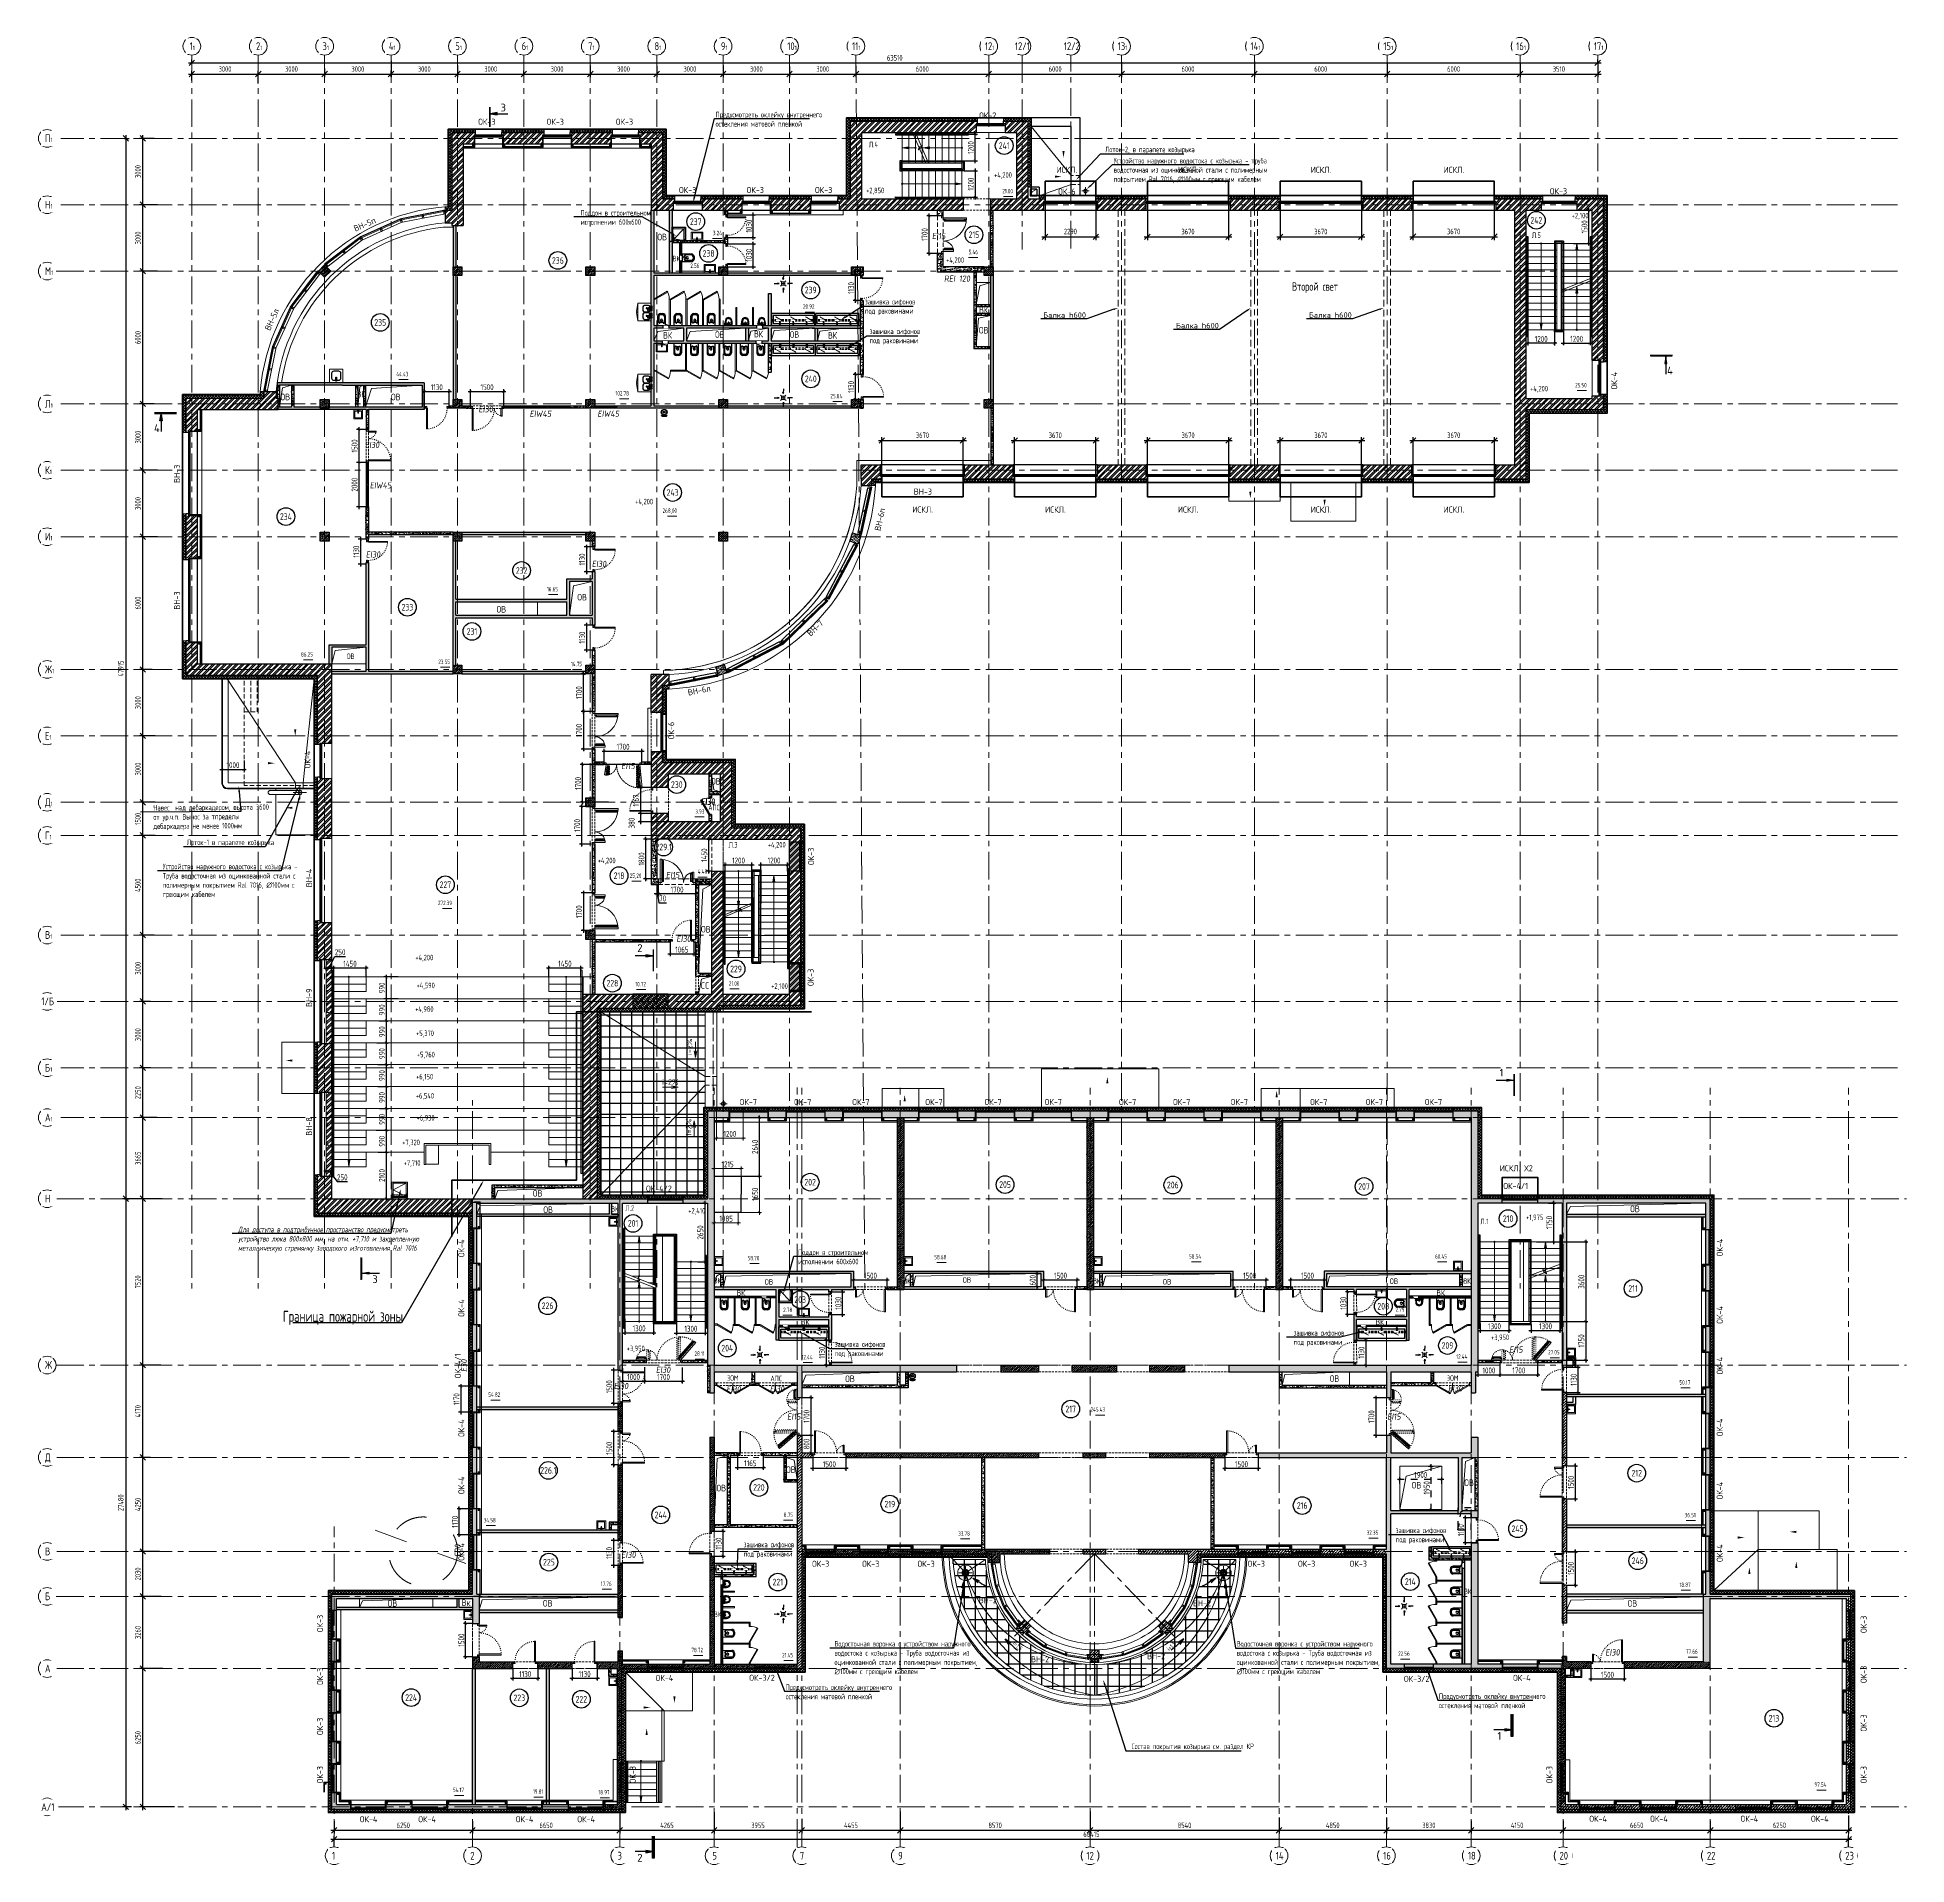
# Model space of a CAD drawing. Header units: millimetres. Extents: x -354900 to 8840672, y 0 to 292181.
# Drawn here: x -90273 to -5832, y 52594 to 135163 of the extents above; entities that cross this region are included whole.
import ezdxf
from ezdxf import colors
from ezdxf.entities.mleader import LeaderData, LeaderLine
from ezdxf.enums import TextEntityAlignment as Align
from ezdxf.math import Vec2, Vec3

# ---------------------------------------------------------------- set-up
doc = ezdxf.new("R2010")
doc.units = ezdxf.units.MM
doc.header["$MEASUREMENT"] = 0
doc.set_wipeout_variables(frame=1)
for name, pattern in [('ACAD_ISO02W100', [15, 12, -3]), ('ACAD_ISO03W100', [30, 12, -18]), ('ADSK_Скрыто', [6, 3, -3]), ('ADSK_Штрих_ш3 п1_5', [4.5, 3, -1.5]), ('ADSK_Штриховая_ш2 п1', [3, 2, -1]), ('CENTER', [2, 1.25, -0.25, 0.25, -0.25]), ('DASHED', [19.05, 12.7, -6.35]), ('HIDDEN', [6, 4, -2])]:
    doc.linetypes.add(name, pattern=pattern)
doc.layers.get('0').update_dxf_attribs({"color": 250, "lineweight": 9})
for name, color, linetype, lineweight in [('!!!_АР_перегородки блоки', 7, 'Continuous', 5), ('18_АР_Водостоки', 7, 'Continuous', 18), ('_0', 250, 'Continuous', 9), ('_TEXT', 189, 'Continuous', 30), ('_ВК-шахты', 3, 'Continuous', 30), ('_Скрыто_', 7, 'ADSK_Скрыто', 9), ('АР_Витраж', 4, 'Continuous', 15), ('АР_Выноски АПР', 7, 'Continuous', 5), ('АР_ГКЛ', 250, 'Continuous', 5), ('АР_Двери', 5, 'Continuous', 18), ('АР_Колонны', 5, 'Continuous', 30), ('АР_Колонны Штрих', 250, 'Continuous', 5), ('АР_Лестницы', 250, 'Continuous', 15), ('АР_Лестницы ограждение', 94, 'Continuous', 25), ('АР_Лестницы ограждения', 86, 'Continuous', 13), ('АР_Маркер экспликации', 239, 'Continuous', 13), ('АР_Навесной фасад', 5, 'Continuous', 5), ('АР_Номер помещения', 1, 'Continuous', 25), ('АР_Окна', 4, 'Continuous', 0), ('АР_Окна БЛОК', 250, 'Continuous', 13), ('АР_Оси', 193, 'Continuous', 9), ('АР_Оси размеры', 164, 'Continuous', 9), ('АР_Отметки', 250, 'Continuous', 15), ('АР_Перегородки витражные', 152, 'Continuous', 13), ('АР_Перегородки газоблок', 165, 'Continuous', 30), ('АР_Перегородки газоблок_Штрих', 165, 'Continuous', 5), ('АР_Перегородки сантехнические', 216, 'Continuous', 9), ('АР_Перегородки_кирпич_Штрих', 244, 'Continuous', 5), ('АР_Подоконники', 163, 'Continuous', 9), ('АР_Помещения_площадь', 19, 'Continuous', 9), ('АР_Размеры', 175, 'Continuous', 9), ('АР_Размеры дверей', 15, 'Continuous', 0), ('АР_Разрезы', 175, 'Continuous', 9), ('АР_стены', 250, 'Continuous', 30), ('АР_Сущ Несущая стена', 202, 'Continuous', 30), ('АР_тонкая линия', 250, 'Continuous', 0), ('АР_Утеплитель', 250, 'Continuous', 9), ('АР_Шкафы ЭОМ', 1, 'Continuous', 0), ('АР_Штриховка кирпич', 250, 'Continuous', 9), ('АР_Штриховка монолит', 250, 'Continuous', 9), ('Контунр козырька', 3, 'ADSK_Штриховая_ш2 п1', 30), ('Маркировка ОКОН', 7, 'Continuous', 18), ('ОБОРУДОВАНИЕ', 253, 'Continuous', 5), ('перекр 0.3', 181, 'Continuous', 30), ('Подвал', 250, 'Continuous', 30), ('пунктир', 251, 'Continuous', 13), ('Сан.техника', 153, 'Continuous', 9), ('Специальное оборудование', 7, 'Continuous', 9), ('ТХ_мебель_стац', 250, 'Continuous', 13), ('Эвакуация', 7, 'Continuous', 9)]:
    doc.layers.add(name, color=color, linetype=linetype, lineweight=lineweight)
doc.layers.add('25. ЗАЛИВКА ЗОН', color=7, linetype='Continuous', lineweight=0, transparency=0.2)
for name, color, linetype, lineweight, true_color in [('АР_Выноски_пожарная зона', 7, 'Continuous', 5, 0xdb0000), ('АР_ПБ_Двери', 7, 'Continuous', 15, 0xdb0000), ('Граница ПБ', 7, 'Continuous', 80, 0xf60404)]:
    doc.layers.add(name, color=color, linetype=linetype, lineweight=lineweight, true_color=true_color)
for name, color, linetype in [('АР_Кровля дорожки', 6, 'Continuous'), ('АР_новое окно', 160, 'Continuous'), ('АР_Отверстия', 251, 'Continuous'), ('АР_Таблицы', 250, 'Continuous'), ('Козырек', 7, 'Continuous'), ('Тонкая', 7, 'Continuous'), ('ТХ_ВК_оборуд.ТХ', 250, 'Continuous'), ('ТХ_ВК_трапы', 5, 'Continuous'), ('ТХ_обор_бытовое', 14, 'Continuous'), ('ТХ_сантехника', 253, 'Continuous')]:
    doc.layers.add(name, color=color, linetype=linetype)
doc.styles.add('ICOCPEUR', font='isocpeur.ttf')
doc.styles.add('ISOCPEUR', font='isocpeur.ttf', dxfattribs={"width": 0.7})
doc.styles.add('ISOCPEUR_2', font='isocpeur.ttf', dxfattribs={"width": 0.9, "height": 300})
doc.styles.add('METRO-STYLE', font='isocpeur.ttf', dxfattribs={"width": 0.9, "oblique": 15})
doc.styles.add('PDF ISOCPEUR', font='isocpeur.ttf')
doc.styles.get("Standard").update_dxf_attribs({"font": 'isocpeur.ttf'})
doc.styles.add('Архитект', font='isocpeur.ttf', dxfattribs={"width": 0.8, "oblique": 8})
doc.styles.add('ГОСТ 2.304', font='isocpeur.ttf', dxfattribs={"width": 0.7})
doc.dimstyles.new('R_100', dxfattribs={"dimtxt": 270, "dimasz": 120, "dimexe": 100, "dimexo": 0, "dimgap": 60, "dimtad": 1, "dimdec": 0, "dimrnd": 5, "dimzin": 0, "dimdsep": 46, "dimtxsty": 'ISOCPEUR', "dimblk": 'ARCHTICK', "dimcen": 0, "dimdle": 100, "dimclrd": 256, "dimclre": 256, "dimclrt": 256, "dimadec": 0, "dimazin": 0, "dimtfac": 2, "dimtdec": 0, "dimtofl": 0, "dimtmove": 1, "dimatfit": 3, "dimfxl": 1, "dimtvp": 3, "dimtolj": 1, "dimtzin": 0, "dimarcsym": 0})
doc.dimstyles.new('СПДС', dxfattribs={"dimscale": 100, "dimtxt": 2.5, "dimasz": 2.5, "dimexe": 1.5, "dimexo": 0, "dimgap": 1, "dimtad": 1, "dimdec": 0, "dimrnd": 1, "dimtxsty": 'ГОСТ 2.304', "dimblk": 'OBLIQUE', "dimcen": 2.5, "dimdle": 1.5, "dimadec": 0, "dimazin": 2, "dimtfac": 0.75, "dimtdec": 0, "dimtmove": 1, "dimatfit": 3, "dimfxl": 1, "dimtolj": 1, "dimarcsym": 1})
pattern_1 = [(50, (0, 0), (215.17805, -18.82564), [22.5, -247.5]), (355, (0, 0), (-41.6254, 225.65764), [18, -198]), (100.45144, (17.93, -1.57), (173.55265, 206.832), [19.12206, -210.34263]), (46.1842, (0, 60), (320.1724, -49.6558), [33.75, -371.25]), (96.63564, (26.68, 55.86), (280.3986, 292.2356), [28.6831, -315.5141]), (351.18416, (0, 60), (280.3986, 292.2356), [27, -297]), (21, (30, 45), (179.07212, -120.78567), [22.5, -247.5]), (326, (30, 45), (72.9946, 217.545), [18, -198]), (71.45144, (44.92, 34.93), (252.0667, 96.75935), [19.12206, -210.34263]), (37.5, (0, 0), (3.647957, 99.868156), [0, -195.6, 0, -201, 0, -198.75]), (7.5, (0, 0), (78.92086, 118.32351), [0, -114.6, 0, -191.1, 0, -75.75]), (327.5, (-66.9, 0), (160.14673, -6.76646), [0, -75, 0, -234, 0, -310.5]), (317.5, (-96.9, 0), (174.95585, 30.0315), [0, -97.5, 0, -155.4, 0, -220.5])]
pattern_2 = [(45, (-1028675.4, 164426.86), (-132.58252, 132.58252), []), (45, (-1028587.02, 164426.86), (-132.58252, 132.58252), [])]
pattern_3 = [(45, (-1060825.4, 164426.86), (-132.58252, 132.58252), []), (45, (-1060737.02, 164426.86), (-132.58252, 132.58252), [])]
pattern_4 = [(45, (-1028542.36, 164822.8), (-132.58252, 132.58252), []), (45, (-1028453.97, 164822.8), (-132.58252, 132.58252), [])]
pattern_5 = [(45, (-1028453.5, 165205.58), (-123.743687, 123.743687), []), (45, (-1028329.76, 165205.58), (-123.743687, 123.743687), [218.75, -43.75, 0, -43.75])]
pattern_6 = [(50, (-100, 0), (215.17805, -18.82564), [22.5, -247.5]), (355, (-100, 0), (-41.6254, 225.65764), [18, -198]), (100.45144, (-82.07, -1.57), (173.55265, 206.832), [19.12206, -210.34263]), (46.1842, (-100, 60), (320.1724, -49.6558), [33.75, -371.25]), (96.63564, (-73.32, 55.86), (280.3986, 292.2356), [28.6831, -315.5141]), (351.18416, (-100, 60), (280.3986, 292.2356), [27, -297]), (21, (-70, 45), (179.07212, -120.78567), [22.5, -247.5]), (326, (-70, 45), (72.9946, 217.545), [18, -198]), (71.45144, (-55.08, 34.93), (252.0667, 96.75935), [19.12206, -210.34263]), (37.5, (-100, 0), (3.647957, 99.868156), [0, -195.6, 0, -201, 0, -198.75]), (7.5, (-100, 0), (78.92086, 118.32351), [0, -114.6, 0, -191.1, 0, -75.75]), (327.5, (-166.9, 0), (160.14673, -6.76646), [0, -75, 0, -234, 0, -310.5]), (317.5, (-196.9, 0), (174.95585, 30.0315), [0, -97.5, 0, -155.4, 0, -220.5])]
pattern_7 = [(45, (-1021962.33, 104359.21), (-61.871843, 61.871843), []), (135, (-1021962.33, 104359.21), (-61.871843, -61.871843), [])]
pattern_8 = [(50, (0, -100), (215.17805, -18.82564), [22.5, -247.5]), (355, (0, -100), (-41.6254, 225.65764), [18, -198]), (100.45144, (17.93, -101.57), (173.55265, 206.832), [19.12206, -210.34263]), (46.1842, (0, -40), (320.1724, -49.6558), [33.75, -371.25]), (96.63564, (26.68, -44.14), (280.3986, 292.2356), [28.6831, -315.5141]), (351.18416, (0, -40), (280.3986, 292.2356), [27, -297]), (21, (30, -55), (179.07212, -120.78567), [22.5, -247.5]), (326, (30, -55), (72.9946, 217.545), [18, -198]), (71.45144, (44.92, -65.07), (252.0667, 96.75935), [19.12206, -210.34263]), (37.5, (0, -100), (3.647957, 99.868156), [0, -195.6, 0, -201, 0, -198.75]), (7.5, (0, -100), (78.92086, 118.32351), [0, -114.6, 0, -191.1, 0, -75.75]), (327.5, (-66.9, -100), (160.14673, -6.76646), [0, -75, 0, -234, 0, -310.5]), (317.5, (-96.9, -100), (174.95585, 30.0315), [0, -97.5, 0, -155.4, 0, -220.5])]
pattern_9 = [(50, (0, 220), (215.17805, -18.82564), [22.5, -247.5]), (355, (0, 220), (-41.6254, 225.65764), [18, -198]), (100.45144, (17.93, 218.44), (173.55265, 206.832), [19.12206, -210.34263]), (46.1842, (0, 280), (320.1724, -49.6558), [33.75, -371.25]), (96.63564, (26.68, 275.87), (280.3986, 292.2356), [28.6831, -315.5141]), (351.18416, (0, 280), (280.3986, 292.2356), [27, -297]), (21, (30, 265), (179.0721, -120.78567), [22.5, -247.5]), (326, (30, 265), (72.9946, 217.545), [18, -198]), (71.45144, (44.92, 254.94), (252.0667, 96.75935), [19.12206, -210.34263]), (37.5, (0, 220.005), (3.647957, 99.868156), [0, -195.6, 0, -201, 0, -198.75]), (7.5, (0, 220.01), (78.92086, 118.32351), [0, -114.6, 0, -191.1, 0, -75.75]), (327.5, (-66.9, 220.005), (160.14673, -6.76646), [0, -75, 0, -234, 0, -310.5]), (317.5, (-96.9, 220), (174.95585, 30.0315), [0, -97.5, 0, -155.4, 0, -220.5])]
pattern_10 = [(335.76716334, (-69115.3163, 318510.941), (0.651582564, 1.447617495), []), (65.76716334, (-69115.3163, 318510.941), (-1.447617495, 0.651582564), [])]
pattern_11 = [(56.05056814, (-325577.5326, -14427.2012), (-1.316880117, 0.886556827), []), (146.05056814, (-325577.5326, -14427.2012), (-0.886556827, -1.316880117), [])]
pattern_12 = [(56.05056814, (-325621.266, -14412.0042), (-1.316880117, 0.886556827), []), (146.05056814, (-325621.266, -14412.0042), (-0.886556827, -1.316880117), [])]

# ---------------------------------------------------------------- blocks, each defined once
blk = doc.blocks.new('*U10')
for p, q in [((0, 0), (0, 50)), ((700, 0), (700, 50))]:
    blk.add_line(p, q)
blk.add_lwpolyline([(0, 0), (606, -350), (628, -312), (22, 38)], close=True)
blk.add_arc((0, 0), 700, 330, 0)
blk = doc.blocks.new('*U9')
for p, q in [((0, 0), (0, 50)), ((700, 0), (700, 50))]:
    blk.add_line(p, q)
blk.add_lwpolyline([(0, 0), (606, -350), (628, -312), (22, 38)], close=True)
blk.add_arc((0, 0), 700, 330, 0)
blk = doc.blocks.new('*U11')
for p, q in [((0, 0), (0, -50)), ((700, 0), (700, -50))]:
    blk.add_line(p, q)
blk.add_lwpolyline([(0, 0), (606, 350), (628, 312), (22, -38)], close=True)
blk.add_arc((0, 0), 700, 0, 30)
blk = doc.blocks.new('*U12')
for p, q in [((0, 0), (0, -50)), ((700, 0), (700, -50))]:
    blk.add_line(p, q)
blk.add_lwpolyline([(0, 0), (606, 350), (628, 312), (22, -38)], close=True)
blk.add_arc((0, 0), 700, 0, 30)
blk = doc.blocks.new('*U451')
blk.add_lwpolyline([(100, 80), (100, 1010), (140, 1010), (140, 80)], close=True)
for points in [[(0, 0), (0, 80), (55, 80), (55, 0), (0, 0)], [(55, 80), (55, 0), (115, 0), (115, 40), (100, 40), (100, 80), (55, 80)], [(1075, 80), (1075, 0), (1015, 0), (1015, 40), (1030, 40), (1030, 80), (1075, 80)], [(1130, 0), (1130, 80), (1075, 80), (1075, 0), (1130, 0)]]:
    blk.add_lwpolyline(points)
at = {"linetype": 'ACAD_ISO03W100', "ltscale": 3}
blk.add_arc((100, 80), 930, 0, 90, dxfattribs=at)
blk = doc.blocks.new('Полуторная_на лестницу')
for points in [[(75, 80), (75, 1080), (125, 1080), (125, 80)], [(1375, 430), (1375, 80), (1425, 80), (1425, 430)]]:
    blk.add_lwpolyline(points, close=True)
for points in [[(0, 0), (0, 80), (20, 80), (20, 0), (0, 0)], [(20, 80), (20, 0), (90, 0), (90, 30), (75, 30), (75, 80), (20, 80)], [(1480, 80), (1480, 0), (1410, 0), (1410, 30), (1425, 30), (1425, 80), (1480, 80)], [(1500, 0), (1500, 80), (1480, 80), (1480, 0), (1500, 0)]]:
    blk.add_lwpolyline(points)
at = {"linetype": 'ACAD_ISO03W100', "ltscale": 3}
for centre, radius, start, end in [((75, 80), 1000, 0, 90), ((1465, 40), 392, 95.90754, 174.09246)]:
    blk.add_arc(centre, radius, start, end, dxfattribs=at)
blk = doc.blocks.new('*U20')
for p, q in [((-700, 0), (-700, 50)), ((0, 0), (0, 50))]:
    blk.add_line(p, q)
blk.add_lwpolyline([(0, 0), (-606, -350), (-628, -312), (-22, 38)], close=True)
blk.add_arc((0, 0), 700, 180, 210)
blk = doc.blocks.new('*U17')
h = blk.add_hatch(color=256)
h.dxf.hatch_style = 1
edge = h.paths.add_edge_path()
edge.add_arc((0, 0), 27.6, 0, 360)
h = blk.add_hatch(color=256)
h.dxf.hatch_style = 1
h.paths.add_polyline_path([(3600, -44), (3600, 44), (3900, 0)])
blk.add_line((3900, 0), (0, 0))
blk.add_lwpolyline([(3600, 44), (3600, -44), (3900, 0), (3600, 44)])
blk.add_circle((0, 0), 27.6)
blk = doc.blocks.new('*U524')
h = blk.add_hatch(color=256)
h.dxf.hatch_style = 1
edge = h.paths.add_edge_path()
edge.add_arc((0, 0), 27.6, 0, 360)
h = blk.add_hatch(color=256)
h.dxf.hatch_style = 1
h.paths.add_polyline_path([(1800, -44), (1800, 44), (2100, 0)])
blk.add_line((2100, 0), (0, 0))
blk.add_lwpolyline([(1800, 44), (1800, -44), (2100, 0), (1800, 44)])
blk.add_circle((0, 0), 27.6)
blk = doc.blocks.new('*U525')
h = blk.add_hatch(color=256)
h.dxf.hatch_style = 1
edge = h.paths.add_edge_path()
edge.add_arc((0, 0), 27.6, 0, 360)
h = blk.add_hatch(color=256)
h.dxf.hatch_style = 1
h.paths.add_polyline_path([(1660, -44), (1660, 44), (1960, 0)])
blk.add_line((1960, 0), (0, 0))
blk.add_lwpolyline([(1660, 44), (1660, -44), (1960, 0), (1660, 44)])
blk.add_circle((0, 0), 27.6)
blk = doc.blocks.new('*U530')
h = blk.add_hatch(color=256)
h.dxf.hatch_style = 1
edge = h.paths.add_edge_path()
edge.add_arc((0, 0), 27.6, 0, 360)
h = blk.add_hatch(color=256)
h.dxf.hatch_style = 1
h.paths.add_polyline_path([(2398, -44), (2398, 44), (2698, 0)])
blk.add_line((2698, 0), (0, 0))
blk.add_lwpolyline([(2398, 44), (2398, -44), (2698, 0), (2398, 44)])
blk.add_circle((0, 0), 27.6)
blk = doc.blocks.new('*U455')
for points in [[(-55, -80), (-55, 0), (-115, 0), (-115, -40), (-100, -40), (-100, -80), (-55, -80)], [(0, 0), (0, -80), (-55, -80), (-55, 0), (0, 0)], [(-1030, 0), (-1030, -80), (-975, -80), (-975, 0), (-1030, 0)], [(-975, -80), (-975, 0), (-915, 0), (-915, -40), (-930, -40), (-930, -80), (-975, -80)]]:
    blk.add_lwpolyline(points)
blk.add_lwpolyline([(-100, -80), (-100, -910), (-140, -910), (-140, -80)], close=True)
at = {"linetype": 'ACAD_ISO03W100', "ltscale": 3}
blk.add_arc((-100, -80), 830, 180, 270, dxfattribs=at)
blk = doc.blocks.new('*U501')
for points in [[(0, 0), (0, -80), (55, -80), (55, 0), (0, 0)], [(55, -80), (55, 0), (115, 0), (115, -40), (100, -40), (100, -80), (55, -80)], [(975, -80), (975, 0), (915, 0), (915, -40), (930, -40), (930, -80), (975, -80)], [(1030, 0), (1030, -80), (975, -80), (975, 0), (1030, 0)]]:
    blk.add_lwpolyline(points)
blk.add_lwpolyline([(100, -80), (100, -910), (140, -910), (140, -80)], close=True)
at = {"linetype": 'ACAD_ISO03W100', "ltscale": 3}
blk.add_arc((100, -80), 830, 270, 0, dxfattribs=at)
blk = doc.blocks.new('*U13')
for p, q in [((0, 0), (0, 50)), ((700, 0), (700, 50))]:
    blk.add_line(p, q)
blk.add_lwpolyline([(0, 0), (606, -350), (628, -312), (22, 38)], close=True)
blk.add_arc((0, 0), 700, 330, 0)
blk = doc.blocks.new('*U498')
for points in [[(0, 0), (0, -80), (55, -80), (55, 0), (0, 0)], [(55, -80), (55, 0), (115, 0), (115, -40), (100, -40), (100, -80), (55, -80)], [(1075, -80), (1075, 0), (1015, 0), (1015, -40), (1030, -40), (1030, -80), (1075, -80)], [(1130, 0), (1130, -80), (1075, -80), (1075, 0), (1130, 0)]]:
    blk.add_lwpolyline(points)
blk.add_lwpolyline([(100, -80), (100, -1010), (140, -1010), (140, -80)], close=True)
at = {"linetype": 'ACAD_ISO03W100', "ltscale": 3}
blk.add_arc((100, -80), 930, 270, 0, dxfattribs=at)
blk = doc.blocks.new('*U453')
for points in [[(-55, -80), (-55, 0), (-115, 0), (-115, -40), (-100, -40), (-100, -80), (-55, -80)], [(0, 0), (0, -80), (-55, -80), (-55, 0), (0, 0)], [(-1130, 0), (-1130, -80), (-1075, -80), (-1075, 0), (-1130, 0)], [(-1075, -80), (-1075, 0), (-1015, 0), (-1015, -40), (-1030, -40), (-1030, -80), (-1075, -80)]]:
    blk.add_lwpolyline(points)
blk.add_lwpolyline([(-100, -80), (-100, -1010), (-140, -1010), (-140, -80)], close=True)
at = {"linetype": 'ACAD_ISO03W100', "ltscale": 3}
blk.add_arc((-100, -80), 930, 180, 270, dxfattribs=at)
blk = doc.blocks.new('*U29')
at = {"linetype": 'ByBlock'}
for p, q in [((0, 0), (0, -74)), ((50, 0), (0, 0)), ((0, -74), (0, 0)), ((1000, 0), (0, 0)), ((50, -74), (0, -74)), ((0, -74), (1000, -74)), ((50, 0), (50, -74)), ((950, 0), (50, 0)), ((50, -37), (950, -37)), ((50, -74), (950, -74)), ((950, 0), (1000, 0)), ((950, 0), (950, -74)), ((950, -74), (1000, -74)), ((1000, 0), (1000, -74)), ((1000, -74), (1000, 0))]:
    blk.add_line(p, q, dxfattribs=at)
blk = doc.blocks.new('*U33')
at = {"linetype": 'ByBlock'}
for p, q in [((0, 0), (0, -74)), ((50, 0), (0, 0)), ((0, -74), (0, 0)), ((1000, 0), (0, 0)), ((50, -74), (0, -74)), ((0, -74), (1000, -74)), ((50, 0), (50, -74)), ((950, 0), (50, 0)), ((50, -37), (950, -37)), ((50, -74), (950, -74)), ((950, 0), (1000, 0)), ((950, 0), (950, -74)), ((950, -74), (1000, -74)), ((1000, 0), (1000, -74)), ((1000, -74), (1000, 0))]:
    blk.add_line(p, q, dxfattribs=at)
blk = doc.blocks.new('*U34')
at = {"linetype": 'ByBlock'}
for p, q in [((0, 0), (0, -74)), ((50, 0), (0, 0)), ((0, -74), (0, 0)), ((1000, 0), (0, 0)), ((50, -74), (0, -74)), ((0, -74), (1000, -74)), ((50, 0), (50, -74)), ((950, 0), (50, 0)), ((50, -37), (950, -37)), ((50, -74), (950, -74)), ((950, 0), (1000, 0)), ((950, 0), (950, -74)), ((950, -74), (1000, -74)), ((1000, 0), (1000, -74)), ((1000, -74), (1000, 0))]:
    blk.add_line(p, q, dxfattribs=at)
blk = doc.blocks.new('*U454')
for points in [[(0, 0), (0, -80), (55, -80), (55, 0), (0, 0)], [(55, -80), (55, 0), (115, 0), (115, -40), (100, -40), (100, -80), (55, -80)], [(1075, -80), (1075, 0), (1015, 0), (1015, -40), (1030, -40), (1030, -80), (1075, -80)], [(1130, 0), (1130, -80), (1075, -80), (1075, 0), (1130, 0)]]:
    blk.add_lwpolyline(points)
blk.add_lwpolyline([(100, -80), (100, -1010), (140, -1010), (140, -80)], close=True)
at = {"linetype": 'ACAD_ISO03W100', "ltscale": 3}
blk.add_arc((100, -80), 930, 270, 0, dxfattribs=at)
blk = doc.blocks.new('*U30')
at = {"linetype": 'ByBlock'}
for p, q in [((0, 0), (0, -74)), ((50, 0), (0, 0)), ((0, -74), (0, 0)), ((1000, 0), (0, 0)), ((50, -74), (0, -74)), ((0, -74), (1000, -74)), ((50, 0), (50, -74)), ((950, 0), (50, 0)), ((50, -37), (950, -37)), ((50, -74), (950, -74)), ((950, 0), (1000, 0)), ((950, 0), (950, -74)), ((950, -74), (1000, -74)), ((1000, 0), (1000, -74)), ((1000, -74), (1000, 0))]:
    blk.add_line(p, q, dxfattribs=at)
blk = doc.blocks.new('*U31')
at = {"linetype": 'ByBlock'}
for p, q in [((0, 0), (0, -74)), ((50, 0), (0, 0)), ((0, -74), (0, 0)), ((1000, 0), (0, 0)), ((50, -74), (0, -74)), ((0, -74), (1000, -74)), ((50, 0), (50, -74)), ((950, 0), (50, 0)), ((50, -37), (950, -37)), ((50, -74), (950, -74)), ((950, 0), (1000, 0)), ((950, 0), (950, -74)), ((950, -74), (1000, -74)), ((1000, 0), (1000, -74)), ((1000, -74), (1000, 0))]:
    blk.add_line(p, q, dxfattribs=at)
blk = doc.blocks.new('*U32')
for points in [[(-55, -80), (-55, 0), (-115, 0), (-115, -40), (-100, -40), (-100, -80), (-55, -80)], [(0, 0), (0, -80), (-55, -80), (-55, 0), (0, 0)], [(-1060, 0), (-1060, -80), (-1005, -80), (-1005, 0), (-1060, 0)], [(-1005, -80), (-1005, 0), (-945, 0), (-945, -40), (-960, -40), (-960, -80), (-1005, -80)]]:
    blk.add_lwpolyline(points)
blk.add_lwpolyline([(-100, -80), (-100, -940), (-140, -940), (-140, -80)], close=True)
at = {"linetype": 'ACAD_ISO03W100', "ltscale": 3}
blk.add_arc((-100, -80), 860, 180, 270, dxfattribs=at)
blk = doc.blocks.new('*U491')
for points in [[(-55, -80), (-55, 0), (-115, 0), (-115, -40), (-100, -40), (-100, -80), (-55, -80)], [(0, 0), (0, -80), (-55, -80), (-55, 0), (0, 0)], [(-1130, 0), (-1130, -80), (-1075, -80), (-1075, 0), (-1130, 0)], [(-1075, -80), (-1075, 0), (-1015, 0), (-1015, -40), (-1030, -40), (-1030, -80), (-1075, -80)]]:
    blk.add_lwpolyline(points)
blk.add_lwpolyline([(-100, -80), (-100, -1010), (-140, -1010), (-140, -80)], close=True)
at = {"linetype": 'ACAD_ISO03W100', "ltscale": 3}
blk.add_arc((-100, -80), 930, 180, 270, dxfattribs=at)
blk = doc.blocks.new('*U35')
for points in [[(0, 0), (0, -80), (55, -80), (55, 0), (0, 0)], [(55, -80), (55, 0), (115, 0), (115, -40), (100, -40), (100, -80), (55, -80)], [(1015, -80), (1015, 0), (955, 0), (955, -40), (970, -40), (970, -80), (1015, -80)], [(1070, 0), (1070, -80), (1015, -80), (1015, 0), (1070, 0)]]:
    blk.add_lwpolyline(points)
blk.add_lwpolyline([(100, -80), (100, -950), (140, -950), (140, -80)], close=True)
at = {"linetype": 'ACAD_ISO03W100', "ltscale": 3}
blk.add_arc((100, -80), 870, 270, 0, dxfattribs=at)
blk = doc.blocks.new('*U446')
for points in [[(0, 0), (0, -80), (55, -80), (55, 0), (0, 0)], [(55, -80), (55, 0), (115, 0), (115, -40), (100, -40), (100, -80), (55, -80)], [(1075, -80), (1075, 0), (1015, 0), (1015, -40), (1030, -40), (1030, -80), (1075, -80)], [(1130, 0), (1130, -80), (1075, -80), (1075, 0), (1130, 0)]]:
    blk.add_lwpolyline(points)
blk.add_lwpolyline([(100, -80), (100, -1010), (140, -1010), (140, -80)], close=True)
at = {"linetype": 'ACAD_ISO03W100', "ltscale": 3}
blk.add_arc((100, -80), 930, 270, 0, dxfattribs=at)
blk = doc.blocks.new('*U571')
h = blk.add_hatch(color=256)
h.dxf.hatch_style = 1
edge = h.paths.add_edge_path()
edge.add_arc((0, 0), 27.6, 0, 360)
h = blk.add_hatch(color=256)
h.dxf.hatch_style = 1
h.paths.add_polyline_path([(1500, -44), (1500, 44), (1800, 0)])
blk.add_line((1800, 0), (0, 0))
blk.add_lwpolyline([(1500, 44), (1500, -44), (1800, 0), (1500, 44)])
blk.add_circle((0, 0), 27.6)
blk = doc.blocks.new('*U97')
h = blk.add_hatch(color=256)
h.dxf.hatch_style = 1
edge = h.paths.add_edge_path()
edge.add_arc((0, 0), 27.6, 0, 360)
h = blk.add_hatch(color=256)
h.dxf.hatch_style = 1
h.paths.add_polyline_path([(2400, -44), (2400, 44), (2700, 0)])
blk.add_line((2700, 0), (0, 0))
blk.add_lwpolyline([(2400, 44), (2400, -44), (2700, 0), (2400, 44)])
blk.add_circle((0, 0), 27.6)
blk = doc.blocks.new('*U169')
at = {"true_color": 0xffffff}
h = blk.add_hatch(color=7, dxfattribs=at)
h.dxf.hatch_style = 1
h.paths.add_polyline_path([(-1600, -140), (0, -140), (0, 220), (-1600, 220)])
at = {"lineweight": 30}
for p, q in [((-1600, -140), (-1600, 220)), ((0, -140), (0, 220))]:
    blk.add_line(p, q, dxfattribs=at)
for p, q in [((0, 220), (-1600, 220)), ((-1600, 70), (0, 70)), ((-1600, 0), (0, 0)), ((-1530, 0), (-1530, 70)), ((-1530, 35), (-70, 35)), ((-70, 0), (-70, 70)), ((-1600, -140), (0, -140)), ((-1600, -140), (-1600, -140)), ((-1600, -140), (-1600, -140)), ((0, -140), (0, -140)), ((0, -140), (0, -140))]:
    blk.add_line(p, q)
blk = doc.blocks.new('*U170')
at = {"true_color": 0xffffff}
h = blk.add_hatch(color=7, dxfattribs=at)
h.dxf.hatch_style = 1
h.paths.add_polyline_path([(-1310, -140), (0, -140), (0, 220), (-1310, 220)])
at = {"lineweight": 30}
for p, q in [((-1310, -140), (-1310, 220)), ((0, -140), (0, 220))]:
    blk.add_line(p, q, dxfattribs=at)
for p, q in [((0, 220), (-1310, 220)), ((-1310, 70), (0, 70)), ((-1310, 0), (0, 0)), ((-1240, 0), (-1240, 70)), ((-1240, 35), (-70, 35)), ((-70, 0), (-70, 70)), ((-1310, -140), (0, -140)), ((-1310, -140), (-1310, -140)), ((-1310, -140), (-1310, -140)), ((0, -140), (0, -140)), ((0, -140), (0, -140))]:
    blk.add_line(p, q)
blk = doc.blocks.new('*U171')
at = {"true_color": 0xffffff}
h = blk.add_hatch(color=7, dxfattribs=at)
h.dxf.hatch_style = 1
h.paths.add_polyline_path([(-1770, -240), (0, -240), (0, 220), (-1770, 220)])
at = {"lineweight": 30}
for p, q in [((-1770, -240), (-1770, 220)), ((0, -240), (0, 220))]:
    blk.add_line(p, q, dxfattribs=at)
for p, q in [((0, 220), (-1770, 220)), ((-1770, 70), (0, 70)), ((-1770, 0), (0, 0)), ((-1700, 0), (-1700, 70)), ((-1700, 35), (-70, 35)), ((-70, 0), (-70, 70)), ((-1770, -240), (0, -240)), ((-1770, -240), (-1770, -240)), ((-1770, -240), (-1770, -240)), ((0, -240), (0, -240)), ((0, -240), (0, -240))]:
    blk.add_line(p, q)
blk = doc.blocks.new('*U172')
at = {"true_color": 0xffffff}
h = blk.add_hatch(color=7, dxfattribs=at)
h.dxf.hatch_style = 1
h.paths.add_polyline_path([(-1770, -240), (0, -240), (0, 220), (-1770, 220)])
at = {"lineweight": 30}
for p, q in [((-1770, -240), (-1770, 220)), ((0, -240), (0, 220))]:
    blk.add_line(p, q, dxfattribs=at)
for p, q in [((0, 220), (-1770, 220)), ((-1770, 70), (0, 70)), ((-1770, 0), (0, 0)), ((-1700, 0), (-1700, 70)), ((-1700, 35), (-70, 35)), ((-70, 0), (-70, 70)), ((-1770, -240), (0, -240)), ((-1770, -240), (-1770, -240)), ((-1770, -240), (-1770, -240)), ((0, -240), (0, -240)), ((0, -240), (0, -240))]:
    blk.add_line(p, q)
blk = doc.blocks.new('*U173')
at = {"true_color": 0xffffff}
h = blk.add_hatch(color=7, dxfattribs=at)
h.dxf.hatch_style = 1
h.paths.add_polyline_path([(-1310, 140), (0, 140), (0, -220), (-1310, -220)])
at = {"lineweight": 30}
for p, q in [((-1310, 140), (-1310, -220)), ((0, 140), (0, -220))]:
    blk.add_line(p, q, dxfattribs=at)
for p, q in [((-1310, 140), (0, 140)), ((-1310, 140), (-1310, 140)), ((-1310, 140), (-1310, 140)), ((-1310, 0), (0, 0)), ((0, 140), (0, 140)), ((0, 140), (0, 140)), ((-1310, -70), (0, -70)), ((0, -220), (-1310, -220)), ((-1240, 0), (-1240, -70)), ((-1240, -35), (-70, -35)), ((-70, 0), (-70, -70))]:
    blk.add_line(p, q)
blk = doc.blocks.new('*U174')
at = {"true_color": 0xffffff}
h = blk.add_hatch(color=7, dxfattribs=at)
h.dxf.hatch_style = 1
h.paths.add_polyline_path([(-1600, 140), (0, 140), (0, -220), (-1600, -220)])
at = {"lineweight": 30}
for p, q in [((-1600, 140), (-1600, -220)), ((0, 140), (0, -220))]:
    blk.add_line(p, q, dxfattribs=at)
for p, q in [((-1600, 140), (0, 140)), ((-1600, 140), (-1600, 140)), ((-1600, 140), (-1600, 140)), ((-1600, 0), (0, 0)), ((0, 140), (0, 140)), ((0, 140), (0, 140)), ((-1600, -70), (0, -70)), ((0, -220), (-1600, -220)), ((-1530, 0), (-1530, -70)), ((-1530, -35), (-70, -35)), ((-70, 0), (-70, -70))]:
    blk.add_line(p, q)
blk = doc.blocks.new('*U175')
at = {"true_color": 0xffffff}
h = blk.add_hatch(color=7, dxfattribs=at)
h.dxf.hatch_style = 1
h.paths.add_polyline_path([(-1180, -450), (0, -450), (0, 220), (-1180, 220)])
at = {"lineweight": 30}
for p, q in [((-1180, -450), (-1180, 220)), ((0, -450), (0, 220))]:
    blk.add_line(p, q, dxfattribs=at)
for p, q in [((0, 220), (-1180, 220)), ((-1180, 70), (0, 70)), ((-1180, 0), (0, 0)), ((-1110, 0), (-1110, 70)), ((-1110, 35), (-70, 35)), ((-70, 0), (-70, 70)), ((-1180, -450), (0, -450)), ((-1180, -450), (-1180, -450)), ((-1180, -450), (-1180, -450)), ((0, -450), (0, -450)), ((0, -450), (0, -450))]:
    blk.add_line(p, q)
blk = doc.blocks.new('*U78')
at = {"layer": 'АР_новое окно', "lineweight": 20}
for p, q in [((0, 3800), (-70, 3800)), ((0, 0), (-70, 0))]:
    blk.add_line(p, q, dxfattribs=at)
at = {"layer": 'АР_новое окно'}
for p, q in [((-70, 3800), (-70, 0)), ((-70, 0), (-70, 3800)), ((0, 3730), (-70, 3730)), ((-35, 3730), (-35, 70)), ((0, 3800), (0, 0)), ((0, 70), (-70, 70))]:
    blk.add_line(p, q, dxfattribs=at)
blk = doc.blocks.new('*U79')
at = {"layer": 'АР_новое окно', "lineweight": 20}
for p, q in [((0, 2420), (-70, 2420)), ((0, 0), (-70, 0))]:
    blk.add_line(p, q, dxfattribs=at)
at = {"layer": 'АР_новое окно'}
for p, q in [((-70, 2420), (-70, 0)), ((-70, 0), (-70, 2420)), ((0, 2350), (-70, 2350)), ((-35, 2350), (-35, 70)), ((0, 2420), (0, 0)), ((0, 70), (-70, 70))]:
    blk.add_line(p, q, dxfattribs=at)
blk = doc.blocks.new('*U80')
at = {"layer": 'АР_новое окно', "lineweight": 20}
for p, q in [((0, 1600), (-70, 1600)), ((0, 0), (-70, 0))]:
    blk.add_line(p, q, dxfattribs=at)
at = {"layer": 'АР_новое окно'}
for p, q in [((-70, 1600), (-70, 0)), ((-70, 0), (-70, 1600)), ((0, 1530), (-70, 1530)), ((-35, 1530), (-35, 70)), ((0, 1600), (0, 0)), ((0, 70), (-70, 70))]:
    blk.add_line(p, q, dxfattribs=at)
blk = doc.blocks.new('*U81')
at = {"layer": 'АР_новое окно', "lineweight": 20}
for p, q in [((0, 1310), (-70, 1310)), ((0, 0), (-70, 0))]:
    blk.add_line(p, q, dxfattribs=at)
at = {"layer": 'АР_новое окно'}
for p, q in [((-70, 1310), (-70, 0)), ((-70, 0), (-70, 1310)), ((0, 1240), (-70, 1240)), ((-35, 1240), (-35, 70)), ((0, 1310), (0, 0)), ((0, 70), (-70, 70))]:
    blk.add_line(p, q, dxfattribs=at)
blk = doc.blocks.new('*U82')
at = {"layer": 'АР_новое окно', "lineweight": 20}
for p, q in [((0, 3800), (-70, 3800)), ((0, 0), (-70, 0))]:
    blk.add_line(p, q, dxfattribs=at)
at = {"layer": 'АР_новое окно'}
for p, q in [((-70, 3800), (-70, 0)), ((-70, 0), (-70, 3800)), ((0, 3730), (-70, 3730)), ((-35, 3730), (-35, 70)), ((0, 3800), (0, 0)), ((0, 70), (-70, 70))]:
    blk.add_line(p, q, dxfattribs=at)
blk = doc.blocks.new('*U83')
at = {"layer": 'АР_новое окно', "lineweight": 20}
for p, q in [((0, 1600), (-70, 1600)), ((0, 0), (-70, 0))]:
    blk.add_line(p, q, dxfattribs=at)
at = {"layer": 'АР_новое окно'}
for p, q in [((-70, 1600), (-70, 0)), ((-70, 0), (-70, 1600)), ((0, 1530), (-70, 1530)), ((-35, 1530), (-35, 70)), ((0, 1600), (0, 0)), ((0, 70), (-70, 70))]:
    blk.add_line(p, q, dxfattribs=at)
blk = doc.blocks.new('блок новое окно')
at = {"layer": 'АР_Навесной фасад', "ltscale": 100}
for points in [[(65, -640), (65, -800)], [(3735, -640), (3735, -800)]]:
    blk.add_lwpolyline(points, dxfattribs=at)
at = {"layer": 'АР_новое окно', "ltscale": 100}
for p, q in [((3800, 0), (0, 0)), ((3735, -521), (0, -521))]:
    blk.add_line(p, q, dxfattribs=at)
blk.add_lwpolyline([(65, -800), (3735, -800)], dxfattribs=at)
at = {"layer": 'АР_Сущ Несущая стена', "ltscale": 100}
for p, q in [((0, -521), (0, 0)), ((65, -521), (0, -521)), ((65, -521), (65, -640)), ((3800, -521), (3735, -521)), ((3735, -521), (3735, -640)), ((3800, -521), (3800, 0))]:
    blk.add_line(p, q, dxfattribs=at)
at = {"layer": 'АР_новое окно', "ltscale": 100, "xscale": -1, "rotation": 90}
blk.add_blockref('*U78', (3800, -521), dxfattribs=at)
blk = doc.blocks.new('_Oblique')
at = {"color": 0, "linetype": 'ByBlock', "lineweight": -2}
blk.add_line((-0.5, -0.5), (0.5, 0.5), dxfattribs=at)
blk = doc.blocks.new('*D198')
at = {"layer": 'АР_Оси размеры', "color": 0, "lineweight": -2, "ltscale": 100, "transparency": 16777216}
for p, q in [((-84610, 61456), (-85658, 61456)), ((-85508, 55056), (-85508, 61606)), ((-84075, 55206), (-85658, 55206))]:
    blk.add_line(p, q, dxfattribs=at)
at = {"layer": 'АР_Оси размеры', "color": 0, "lineweight": -2, "ltscale": 100, "transparency": 16777216, "xscale": 250, "yscale": 250, "zscale": 250}
for p, rotation in [((-85508, 61456), 90), ((-85508, 55206), 270)]:
    blk.add_blockref('_Oblique', p, dxfattribs=dict(at, rotation=rotation))
at = {"layer": 'АР_Оси размеры', "color": 0, "ltscale": 100, "transparency": 16777216, "insert": (-85733, 58331), "char_height": 250, "attachment_point": 5, "rotation": 90, "style": 'ГОСТ 2.304'}
blk.add_mtext('\\A1;6250', dxfattribs=at)
blk = doc.blocks.new('*D199')
at = {"layer": 'АР_Оси размеры', "color": 0, "lineweight": -2, "ltscale": 100, "transparency": 16777216}
for p, q in [((-84687, 64716), (-85658, 64716)), ((-85508, 61306), (-85508, 64866)), ((-84610, 61456), (-85658, 61456))]:
    blk.add_line(p, q, dxfattribs=at)
at = {"layer": 'АР_Оси размеры', "color": 0, "lineweight": -2, "ltscale": 100, "transparency": 16777216, "xscale": 250, "yscale": 250, "zscale": 250}
for p, rotation in [((-85508, 64716), 90), ((-85508, 61456), 270)]:
    blk.add_blockref('_Oblique', p, dxfattribs=dict(at, rotation=rotation))
at = {"layer": 'АР_Оси размеры', "color": 0, "ltscale": 100, "transparency": 16777216, "insert": (-85733, 63086), "char_height": 250, "attachment_point": 5, "rotation": 90, "style": 'ГОСТ 2.304'}
blk.add_mtext('\\A1;3260', dxfattribs=at)
blk = doc.blocks.new('*D200')
at = {"layer": 'АР_Оси размеры', "color": 0, "lineweight": -2, "ltscale": 100, "transparency": 16777216}
for p, q in [((-77016, 54147), (-70466, 54147)), ((-76866, 54557), (-76866, 53997)), ((-70616, 54557), (-70616, 53997))]:
    blk.add_line(p, q, dxfattribs=at)
at = {"layer": 'АР_Оси размеры', "color": 0, "lineweight": -2, "ltscale": 100, "transparency": 16777216, "xscale": 250, "yscale": 250, "zscale": 250, "rotation": 180}
blk.add_blockref('_Oblique', (-76866, 54147), dxfattribs=at)
at = {"layer": 'АР_Оси размеры', "color": 0, "lineweight": -2, "ltscale": 100, "transparency": 16777216, "xscale": 250, "yscale": 250, "zscale": 250}
blk.add_blockref('_Oblique', (-70616, 54147), dxfattribs=at)
at = {"layer": 'АР_Оси размеры', "color": 0, "ltscale": 100, "transparency": 16777216, "insert": (-73741, 54372), "char_height": 250, "attachment_point": 5, "style": 'ГОСТ 2.304'}
blk.add_mtext('\\A1;6250', dxfattribs=at)
blk = doc.blocks.new('*D201')
at = {"layer": 'АР_Оси размеры', "color": 0, "lineweight": -2, "ltscale": 100, "transparency": 16777216}
for p, q in [((-63966, 54971), (-63966, 53997)), ((-70766, 54147), (-63816, 54147)), ((-70616, 54557), (-70616, 53997))]:
    blk.add_line(p, q, dxfattribs=at)
at = {"layer": 'АР_Оси размеры', "color": 0, "lineweight": -2, "ltscale": 100, "transparency": 16777216, "xscale": 250, "yscale": 250, "zscale": 250, "rotation": 180}
blk.add_blockref('_Oblique', (-70616, 54147), dxfattribs=at)
at = {"layer": 'АР_Оси размеры', "color": 0, "lineweight": -2, "ltscale": 100, "transparency": 16777216, "xscale": 250, "yscale": 250, "zscale": 250}
blk.add_blockref('_Oblique', (-63966, 54147), dxfattribs=at)
at = {"layer": 'АР_Оси размеры', "color": 0, "ltscale": 100, "transparency": 16777216, "insert": (-67291, 54372), "char_height": 250, "attachment_point": 5, "style": 'ГОСТ 2.304'}
blk.add_mtext('\\A1;6650', dxfattribs=at)
blk = doc.blocks.new('*D202')
at = {"layer": 'АР_Оси размеры', "color": 0, "lineweight": -2, "ltscale": 100, "transparency": 16777216}
for p, q in [((-63966, 54971), (-63966, 53997)), ((-59701, 54971), (-59701, 53997)), ((-64116, 54147), (-59551, 54147))]:
    blk.add_line(p, q, dxfattribs=at)
at = {"layer": 'АР_Оси размеры', "color": 0, "lineweight": -2, "ltscale": 100, "transparency": 16777216, "xscale": 250, "yscale": 250, "zscale": 250, "rotation": 180}
blk.add_blockref('_Oblique', (-63966, 54147), dxfattribs=at)
at = {"layer": 'АР_Оси размеры', "color": 0, "lineweight": -2, "ltscale": 100, "transparency": 16777216, "xscale": 250, "yscale": 250, "zscale": 250}
blk.add_blockref('_Oblique', (-59701, 54147), dxfattribs=at)
at = {"layer": 'АР_Оси размеры', "color": 0, "ltscale": 100, "transparency": 16777216, "insert": (-61833, 54372), "char_height": 250, "attachment_point": 5, "style": 'ГОСТ 2.304'}
blk.add_mtext('\\A1;4265', dxfattribs=at)
blk = doc.blocks.new('*D203')
at = {"layer": 'АР_Оси размеры', "color": 0, "lineweight": -2, "ltscale": 100, "transparency": 16777216}
for p, q in [((-59701, 54971), (-59701, 53997)), ((-59851, 54147), (-55596, 54147)), ((-55746, 54670), (-55746, 53997))]:
    blk.add_line(p, q, dxfattribs=at)
at = {"layer": 'АР_Оси размеры', "color": 0, "lineweight": -2, "ltscale": 100, "transparency": 16777216, "xscale": 250, "yscale": 250, "zscale": 250, "rotation": 180}
blk.add_blockref('_Oblique', (-59701, 54147), dxfattribs=at)
at = {"layer": 'АР_Оси размеры', "color": 0, "lineweight": -2, "ltscale": 100, "transparency": 16777216, "xscale": 250, "yscale": 250, "zscale": 250}
blk.add_blockref('_Oblique', (-55746, 54147), dxfattribs=at)
at = {"layer": 'АР_Оси размеры', "color": 0, "ltscale": 100, "transparency": 16777216, "insert": (-57723, 54372), "char_height": 250, "attachment_point": 5, "style": 'ГОСТ 2.304'}
blk.add_mtext('\\A1;3955', dxfattribs=at)
blk = doc.blocks.new('*D204')
at = {"layer": 'АР_Оси размеры', "color": 0, "lineweight": -2, "ltscale": 100, "transparency": 16777216}
for p, q in [((-51291, 54989), (-51291, 53997)), ((-55896, 54147), (-51141, 54147)), ((-55746, 54670), (-55746, 53997))]:
    blk.add_line(p, q, dxfattribs=at)
at = {"layer": 'АР_Оси размеры', "color": 0, "lineweight": -2, "ltscale": 100, "transparency": 16777216, "xscale": 250, "yscale": 250, "zscale": 250, "rotation": 180}
blk.add_blockref('_Oblique', (-55746, 54147), dxfattribs=at)
at = {"layer": 'АР_Оси размеры', "color": 0, "lineweight": -2, "ltscale": 100, "transparency": 16777216, "xscale": 250, "yscale": 250, "zscale": 250}
blk.add_blockref('_Oblique', (-51291, 54147), dxfattribs=at)
at = {"layer": 'АР_Оси размеры', "color": 0, "ltscale": 100, "transparency": 16777216, "insert": (-53518, 54372), "char_height": 250, "attachment_point": 5, "style": 'ГОСТ 2.304'}
blk.add_mtext('\\A1;4455', dxfattribs=at)
blk = doc.blocks.new('*D205')
at = {"layer": 'АР_Оси размеры', "color": 0, "lineweight": -2, "ltscale": 100, "transparency": 16777216}
for p, q in [((-51291, 54989), (-51291, 53997)), ((-42721, 54989), (-42721, 53997)), ((-51441, 54147), (-42571, 54147))]:
    blk.add_line(p, q, dxfattribs=at)
at = {"layer": 'АР_Оси размеры', "color": 0, "lineweight": -2, "ltscale": 100, "transparency": 16777216, "xscale": 250, "yscale": 250, "zscale": 250, "rotation": 180}
blk.add_blockref('_Oblique', (-51291, 54147), dxfattribs=at)
at = {"layer": 'АР_Оси размеры', "color": 0, "lineweight": -2, "ltscale": 100, "transparency": 16777216, "xscale": 250, "yscale": 250, "zscale": 250}
blk.add_blockref('_Oblique', (-42721, 54147), dxfattribs=at)
at = {"layer": 'АР_Оси размеры', "color": 0, "ltscale": 100, "transparency": 16777216, "insert": (-47006, 54372), "char_height": 250, "attachment_point": 5, "style": 'ГОСТ 2.304'}
blk.add_mtext('\\A1;8570', dxfattribs=at)
blk = doc.blocks.new('*D206')
at = {"layer": 'АР_Оси размеры', "color": 0, "lineweight": -2, "ltscale": 100, "transparency": 16777216}
for p, q in [((-42721, 54989), (-42721, 53997)), ((-42871, 54147), (-34031, 54147)), ((-34181, 54721), (-34181, 53997))]:
    blk.add_line(p, q, dxfattribs=at)
at = {"layer": 'АР_Оси размеры', "color": 0, "lineweight": -2, "ltscale": 100, "transparency": 16777216, "xscale": 250, "yscale": 250, "zscale": 250, "rotation": 180}
blk.add_blockref('_Oblique', (-42721, 54147), dxfattribs=at)
at = {"layer": 'АР_Оси размеры', "color": 0, "lineweight": -2, "ltscale": 100, "transparency": 16777216, "xscale": 250, "yscale": 250, "zscale": 250}
blk.add_blockref('_Oblique', (-34181, 54147), dxfattribs=at)
at = {"layer": 'АР_Оси размеры', "color": 0, "ltscale": 100, "transparency": 16777216, "insert": (-38451, 54372), "char_height": 250, "attachment_point": 5, "style": 'ГОСТ 2.304'}
blk.add_mtext('\\A1;8540', dxfattribs=at)
blk = doc.blocks.new('*D207')
at = {"layer": 'АР_Оси размеры', "color": 0, "lineweight": -2, "ltscale": 100, "transparency": 16777216}
for p, q in [((-29481, 54147), (-25351, 54147)), ((-29331, 54721), (-29331, 53997)), ((-25501, 54569), (-25501, 53997))]:
    blk.add_line(p, q, dxfattribs=at)
at = {"layer": 'АР_Оси размеры', "color": 0, "lineweight": -2, "ltscale": 100, "transparency": 16777216, "xscale": 250, "yscale": 250, "zscale": 250, "rotation": 180}
blk.add_blockref('_Oblique', (-29331, 54147), dxfattribs=at)
at = {"layer": 'АР_Оси размеры', "color": 0, "lineweight": -2, "ltscale": 100, "transparency": 16777216, "xscale": 250, "yscale": 250, "zscale": 250}
blk.add_blockref('_Oblique', (-25501, 54147), dxfattribs=at)
at = {"layer": 'АР_Оси размеры', "color": 0, "ltscale": 100, "transparency": 16777216, "insert": (-27416, 54372), "char_height": 250, "attachment_point": 5, "style": 'ГОСТ 2.304'}
blk.add_mtext('\\A1;3830', dxfattribs=at)
blk = doc.blocks.new('*D208')
at = {"layer": 'АР_Оси размеры', "color": 0, "lineweight": -2, "ltscale": 100, "transparency": 16777216}
for p, q in [((-25651, 54147), (-21201, 54147)), ((-25501, 54569), (-25501, 53997)), ((-21351, 54569), (-21351, 53997))]:
    blk.add_line(p, q, dxfattribs=at)
at = {"layer": 'АР_Оси размеры', "color": 0, "lineweight": -2, "ltscale": 100, "transparency": 16777216, "xscale": 250, "yscale": 250, "zscale": 250, "rotation": 180}
blk.add_blockref('_Oblique', (-25501, 54147), dxfattribs=at)
at = {"layer": 'АР_Оси размеры', "color": 0, "lineweight": -2, "ltscale": 100, "transparency": 16777216, "xscale": 250, "yscale": 250, "zscale": 250}
blk.add_blockref('_Oblique', (-21351, 54147), dxfattribs=at)
at = {"layer": 'АР_Оси размеры', "color": 0, "ltscale": 100, "transparency": 16777216, "insert": (-23426, 54372), "char_height": 250, "attachment_point": 5, "style": 'ГОСТ 2.304'}
blk.add_mtext('\\A1;4150', dxfattribs=at)
blk = doc.blocks.new('*D209')
at = {"layer": 'АР_Оси размеры', "color": 0, "lineweight": -2, "ltscale": 100, "transparency": 16777216}
for p, q in [((-21501, 54147), (-14551, 54147)), ((-21351, 54569), (-21351, 53997)), ((-14701, 54569), (-14701, 53997))]:
    blk.add_line(p, q, dxfattribs=at)
at = {"layer": 'АР_Оси размеры', "color": 0, "lineweight": -2, "ltscale": 100, "transparency": 16777216, "xscale": 250, "yscale": 250, "zscale": 250, "rotation": 180}
blk.add_blockref('_Oblique', (-21351, 54147), dxfattribs=at)
at = {"layer": 'АР_Оси размеры', "color": 0, "lineweight": -2, "ltscale": 100, "transparency": 16777216, "xscale": 250, "yscale": 250, "zscale": 250}
blk.add_blockref('_Oblique', (-14701, 54147), dxfattribs=at)
at = {"layer": 'АР_Оси размеры', "color": 0, "ltscale": 100, "transparency": 16777216, "insert": (-18026, 54372), "char_height": 250, "attachment_point": 5, "style": 'ГОСТ 2.304'}
blk.add_mtext('\\A1;6650', dxfattribs=at)
blk = doc.blocks.new('*D210')
at = {"layer": 'АР_Оси размеры', "color": 0, "lineweight": -2, "ltscale": 100, "transparency": 16777216}
for p, q in [((-14851, 54147), (-8301, 54147)), ((-14701, 54569), (-14701, 53997)), ((-8451, 54809), (-8451, 53997))]:
    blk.add_line(p, q, dxfattribs=at)
at = {"layer": 'АР_Оси размеры', "color": 0, "lineweight": -2, "ltscale": 100, "transparency": 16777216, "xscale": 250, "yscale": 250, "zscale": 250, "rotation": 180}
blk.add_blockref('_Oblique', (-14701, 54147), dxfattribs=at)
at = {"layer": 'АР_Оси размеры', "color": 0, "lineweight": -2, "ltscale": 100, "transparency": 16777216, "xscale": 250, "yscale": 250, "zscale": 250}
blk.add_blockref('_Oblique', (-8451, 54147), dxfattribs=at)
at = {"layer": 'АР_Оси размеры', "color": 0, "ltscale": 100, "transparency": 16777216, "insert": (-11576, 54372), "char_height": 250, "attachment_point": 5, "style": 'ГОСТ 2.304'}
blk.add_mtext('\\A1;6250', dxfattribs=at)
blk = doc.blocks.new('*D211')
at = {"layer": 'АР_Оси размеры', "color": 0, "lineweight": -2, "ltscale": 100, "transparency": 16777216}
for p, q in [((-84761, 66746), (-85658, 66746)), ((-85508, 64566), (-85508, 66896)), ((-84687, 64716), (-85658, 64716))]:
    blk.add_line(p, q, dxfattribs=at)
at = {"layer": 'АР_Оси размеры', "color": 0, "lineweight": -2, "ltscale": 100, "transparency": 16777216, "xscale": 250, "yscale": 250, "zscale": 250}
for p, rotation in [((-85508, 66746), 90), ((-85508, 64716), 270)]:
    blk.add_blockref('_Oblique', p, dxfattribs=dict(at, rotation=rotation))
at = {"layer": 'АР_Оси размеры', "color": 0, "ltscale": 100, "transparency": 16777216, "insert": (-85733, 65731), "char_height": 250, "attachment_point": 5, "rotation": 90, "style": 'ГОСТ 2.304'}
blk.add_mtext('\\A1;2030', dxfattribs=at)
blk = doc.blocks.new('*D212')
at = {"layer": 'АР_Оси размеры', "color": 0, "lineweight": -2, "ltscale": 100, "transparency": 16777216}
for p, q in [((-85159, 70996), (-85658, 70996)), ((-85508, 66596), (-85508, 71146)), ((-84761, 66746), (-85658, 66746))]:
    blk.add_line(p, q, dxfattribs=at)
at = {"layer": 'АР_Оси размеры', "color": 0, "lineweight": -2, "ltscale": 100, "transparency": 16777216, "xscale": 250, "yscale": 250, "zscale": 250}
for p, rotation in [((-85508, 70996), 90), ((-85508, 66746), 270)]:
    blk.add_blockref('_Oblique', p, dxfattribs=dict(at, rotation=rotation))
at = {"layer": 'АР_Оси размеры', "color": 0, "ltscale": 100, "transparency": 16777216, "insert": (-85733, 68871), "char_height": 250, "attachment_point": 5, "rotation": 90, "style": 'ГОСТ 2.304'}
blk.add_mtext('\\A1;4250', dxfattribs=at)
blk = doc.blocks.new('*D213')
at = {"layer": 'АР_Оси размеры', "color": 0, "lineweight": -2, "ltscale": 100, "transparency": 16777216}
for p, q in [((-84691, 75166), (-85658, 75166)), ((-85508, 70846), (-85508, 75316)), ((-85159, 70996), (-85658, 70996))]:
    blk.add_line(p, q, dxfattribs=at)
at = {"layer": 'АР_Оси размеры', "color": 0, "lineweight": -2, "ltscale": 100, "transparency": 16777216, "xscale": 250, "yscale": 250, "zscale": 250}
for p, rotation in [((-85508, 75166), 90), ((-85508, 70996), 270)]:
    blk.add_blockref('_Oblique', p, dxfattribs=dict(at, rotation=rotation))
at = {"layer": 'АР_Оси размеры', "color": 0, "ltscale": 100, "transparency": 16777216, "insert": (-85733, 73081), "char_height": 250, "attachment_point": 5, "rotation": 90, "style": 'ГОСТ 2.304'}
blk.add_mtext('\\A1;4170', dxfattribs=at)
blk = doc.blocks.new('*D214')
at = {"layer": 'АР_Оси размеры', "color": 0, "lineweight": -2, "ltscale": 100, "transparency": 16777216}
for p, q in [((-85508, 75016), (-85508, 82836)), ((-84630, 82686), (-85658, 82686)), ((-84691, 75166), (-85658, 75166))]:
    blk.add_line(p, q, dxfattribs=at)
at = {"layer": 'АР_Оси размеры', "color": 0, "lineweight": -2, "ltscale": 100, "transparency": 16777216, "xscale": 250, "yscale": 250, "zscale": 250}
for p, rotation in [((-85508, 82686), 90), ((-85508, 75166), 270)]:
    blk.add_blockref('_Oblique', p, dxfattribs=dict(at, rotation=rotation))
at = {"layer": 'АР_Оси размеры', "color": 0, "ltscale": 100, "transparency": 16777216, "insert": (-85733, 78926), "char_height": 250, "attachment_point": 5, "rotation": 90, "style": 'ГОСТ 2.304'}
blk.add_mtext('\\A1;7520', dxfattribs=at)
blk = doc.blocks.new('*D215')
at = {"layer": 'АР_Оси размеры', "color": 0, "lineweight": -2, "ltscale": 100, "transparency": 16777216}
for p, q in [((-84860, 86351), (-85658, 86351)), ((-85508, 82536), (-85508, 86501)), ((-84630, 82686), (-85658, 82686))]:
    blk.add_line(p, q, dxfattribs=at)
at = {"layer": 'АР_Оси размеры', "color": 0, "lineweight": -2, "ltscale": 100, "transparency": 16777216, "xscale": 250, "yscale": 250, "zscale": 250}
for p, rotation in [((-85508, 86351), 90), ((-85508, 82686), 270)]:
    blk.add_blockref('_Oblique', p, dxfattribs=dict(at, rotation=rotation))
at = {"layer": 'АР_Оси размеры', "color": 0, "ltscale": 100, "transparency": 16777216, "insert": (-85733, 84518), "char_height": 250, "attachment_point": 5, "rotation": 90, "style": 'ГОСТ 2.304'}
blk.add_mtext('\\A1;3665', dxfattribs=at)
blk = doc.blocks.new('*D216')
at = {"layer": 'АР_Оси размеры', "color": 0, "lineweight": -2, "ltscale": 100, "transparency": 16777216}
for p, q in [((-34331, 54147), (-29181, 54147)), ((-34181, 54721), (-34181, 53997)), ((-29331, 54721), (-29331, 53997))]:
    blk.add_line(p, q, dxfattribs=at)
at = {"layer": 'АР_Оси размеры', "color": 0, "lineweight": -2, "ltscale": 100, "transparency": 16777216, "xscale": 250, "yscale": 250, "zscale": 250, "rotation": 180}
blk.add_blockref('_Oblique', (-34181, 54147), dxfattribs=at)
at = {"layer": 'АР_Оси размеры', "color": 0, "lineweight": -2, "ltscale": 100, "transparency": 16777216, "xscale": 250, "yscale": 250, "zscale": 250}
blk.add_blockref('_Oblique', (-29331, 54147), dxfattribs=at)
at = {"layer": 'АР_Оси размеры', "color": 0, "ltscale": 100, "transparency": 16777216, "insert": (-31756, 54372), "char_height": 250, "attachment_point": 5, "style": 'ГОСТ 2.304'}
blk.add_mtext('\\A1;4850', dxfattribs=at)
blk = doc.blocks.new('*D217')
at = {"layer": 'АР_Оси размеры', "color": 0, "lineweight": -2, "ltscale": 100, "transparency": 16777216}
for p, q in [((-85508, 86201), (-85508, 88751)), ((-85167, 88601), (-85658, 88601)), ((-84860, 86351), (-85658, 86351))]:
    blk.add_line(p, q, dxfattribs=at)
at = {"layer": 'АР_Оси размеры', "color": 0, "lineweight": -2, "ltscale": 100, "transparency": 16777216, "xscale": 250, "yscale": 250, "zscale": 250}
for p, rotation in [((-85508, 88601), 90), ((-85508, 86351), 270)]:
    blk.add_blockref('_Oblique', p, dxfattribs=dict(at, rotation=rotation))
at = {"layer": 'АР_Оси размеры', "color": 0, "ltscale": 100, "transparency": 16777216, "insert": (-85733, 87476), "char_height": 250, "attachment_point": 5, "rotation": 90, "style": 'ГОСТ 2.304'}
blk.add_mtext('\\A1;2250', dxfattribs=at)
blk = doc.blocks.new('*D218')
at = {"layer": 'АР_Оси размеры', "color": 0, "lineweight": -2, "ltscale": 100, "transparency": 16777216}
for p, q in [((-85167, 91601), (-85658, 91601)), ((-85508, 88451), (-85508, 91751)), ((-85167, 88601), (-85658, 88601))]:
    blk.add_line(p, q, dxfattribs=at)
at = {"layer": 'АР_Оси размеры', "color": 0, "lineweight": -2, "ltscale": 100, "transparency": 16777216, "xscale": 250, "yscale": 250, "zscale": 250}
for p, rotation in [((-85508, 91601), 90), ((-85508, 88601), 270)]:
    blk.add_blockref('_Oblique', p, dxfattribs=dict(at, rotation=rotation))
at = {"layer": 'АР_Оси размеры', "color": 0, "ltscale": 100, "transparency": 16777216, "insert": (-85733, 90101), "char_height": 250, "attachment_point": 5, "rotation": 90, "style": 'ГОСТ 2.304'}
blk.add_mtext('\\A1;3000', dxfattribs=at)
blk = doc.blocks.new('*D219')
at = {"layer": 'АР_Оси размеры', "color": 0, "lineweight": -2, "ltscale": 100, "transparency": 16777216}
for p, q in [((-85000, 94601), (-85658, 94601)), ((-85508, 91451), (-85508, 94751)), ((-85167, 91601), (-85658, 91601))]:
    blk.add_line(p, q, dxfattribs=at)
at = {"layer": 'АР_Оси размеры', "color": 0, "lineweight": -2, "ltscale": 100, "transparency": 16777216, "xscale": 250, "yscale": 250, "zscale": 250}
for p, rotation in [((-85508, 94601), 90), ((-85508, 91601), 270)]:
    blk.add_blockref('_Oblique', p, dxfattribs=dict(at, rotation=rotation))
at = {"layer": 'АР_Оси размеры', "color": 0, "ltscale": 100, "transparency": 16777216, "insert": (-85733, 93101), "char_height": 250, "attachment_point": 5, "rotation": 90, "style": 'ГОСТ 2.304'}
blk.add_mtext('\\A1;3000', dxfattribs=at)
blk = doc.blocks.new('*D220')
at = {"layer": 'АР_Оси размеры', "color": 0, "lineweight": -2, "ltscale": 100, "transparency": 16777216}
for p, q in [((-84945, 99101), (-85658, 99101)), ((-85508, 94451), (-85508, 99251)), ((-85000, 94601), (-85658, 94601))]:
    blk.add_line(p, q, dxfattribs=at)
at = {"layer": 'АР_Оси размеры', "color": 0, "lineweight": -2, "ltscale": 100, "transparency": 16777216, "xscale": 250, "yscale": 250, "zscale": 250}
for p, rotation in [((-85508, 99101), 90), ((-85508, 94601), 270)]:
    blk.add_blockref('_Oblique', p, dxfattribs=dict(at, rotation=rotation))
at = {"layer": 'АР_Оси размеры', "color": 0, "ltscale": 100, "transparency": 16777216, "insert": (-85733, 96851), "char_height": 250, "attachment_point": 5, "rotation": 90, "style": 'ГОСТ 2.304'}
blk.add_mtext('\\A1;4500', dxfattribs=at)
blk = doc.blocks.new('*D221')
at = {"layer": 'АР_Оси размеры', "color": 0, "lineweight": -2, "ltscale": 100, "transparency": 16777216}
for p, q in [((-84945, 100601), (-85658, 100601)), ((-85508, 98951), (-85508, 100751)), ((-84945, 99101), (-85658, 99101))]:
    blk.add_line(p, q, dxfattribs=at)
at = {"layer": 'АР_Оси размеры', "color": 0, "lineweight": -2, "ltscale": 100, "transparency": 16777216, "xscale": 250, "yscale": 250, "zscale": 250}
for p, rotation in [((-85508, 100601), 90), ((-85508, 99101), 270)]:
    blk.add_blockref('_Oblique', p, dxfattribs=dict(at, rotation=rotation))
at = {"layer": 'АР_Оси размеры', "color": 0, "ltscale": 100, "transparency": 16777216, "insert": (-85733, 99851), "char_height": 250, "attachment_point": 5, "rotation": 90, "style": 'ГОСТ 2.304'}
blk.add_mtext('\\A1;1500', dxfattribs=at)
blk = doc.blocks.new('*D222')
at = {"layer": 'АР_Оси размеры', "color": 0, "lineweight": -2, "ltscale": 100, "transparency": 16777216}
for p, q in [((-85085, 103601), (-85658, 103601)), ((-85508, 100451), (-85508, 103751)), ((-84945, 100601), (-85658, 100601))]:
    blk.add_line(p, q, dxfattribs=at)
at = {"layer": 'АР_Оси размеры', "color": 0, "lineweight": -2, "ltscale": 100, "transparency": 16777216, "xscale": 250, "yscale": 250, "zscale": 250}
for p, rotation in [((-85508, 103601), 90), ((-85508, 100601), 270)]:
    blk.add_blockref('_Oblique', p, dxfattribs=dict(at, rotation=rotation))
at = {"layer": 'АР_Оси размеры', "color": 0, "ltscale": 100, "transparency": 16777216, "insert": (-85733, 102101), "char_height": 250, "attachment_point": 5, "rotation": 90, "style": 'ГОСТ 2.304'}
blk.add_mtext('\\A1;3000', dxfattribs=at)
blk = doc.blocks.new('*D223')
at = {"layer": 'АР_Оси размеры', "color": 0, "lineweight": -2, "ltscale": 100, "transparency": 16777216}
for p, q in [((-85085, 106601), (-85658, 106601)), ((-85508, 103451), (-85508, 106751)), ((-84945, 103601), (-85658, 103601))]:
    blk.add_line(p, q, dxfattribs=at)
at = {"layer": 'АР_Оси размеры', "color": 0, "lineweight": -2, "ltscale": 100, "transparency": 16777216, "xscale": 250, "yscale": 250, "zscale": 250}
for p, rotation in [((-85508, 106601), 90), ((-85508, 103601), 270)]:
    blk.add_blockref('_Oblique', p, dxfattribs=dict(at, rotation=rotation))
at = {"layer": 'АР_Оси размеры', "color": 0, "ltscale": 100, "transparency": 16777216, "insert": (-85733, 105101), "char_height": 250, "attachment_point": 5, "rotation": 90, "style": 'ГОСТ 2.304'}
blk.add_mtext('\\A1;3000', dxfattribs=at)
blk = doc.blocks.new('*D224')
at = {"layer": 'АР_Оси размеры', "color": 0, "lineweight": -2, "ltscale": 100, "transparency": 16777216}
for p, q in [((-84854, 112601), (-85658, 112601)), ((-85508, 106451), (-85508, 112751)), ((-85085, 106601), (-85658, 106601))]:
    blk.add_line(p, q, dxfattribs=at)
at = {"layer": 'АР_Оси размеры', "color": 0, "lineweight": -2, "ltscale": 100, "transparency": 16777216, "xscale": 250, "yscale": 250, "zscale": 250}
for p, rotation in [((-85508, 112601), 90), ((-85508, 106601), 270)]:
    blk.add_blockref('_Oblique', p, dxfattribs=dict(at, rotation=rotation))
at = {"layer": 'АР_Оси размеры', "color": 0, "ltscale": 100, "transparency": 16777216, "insert": (-85733, 109601), "char_height": 250, "attachment_point": 5, "rotation": 90, "style": 'ГОСТ 2.304'}
blk.add_mtext('\\A1;6000', dxfattribs=at)
blk = doc.blocks.new('*D225')
at = {"layer": 'АР_Оси размеры', "color": 0, "lineweight": -2, "ltscale": 100, "transparency": 16777216}
for p, q in [((-85508, 112451), (-85508, 115751)), ((-84997, 115601), (-85658, 115601)), ((-84854, 112601), (-85658, 112601))]:
    blk.add_line(p, q, dxfattribs=at)
at = {"layer": 'АР_Оси размеры', "color": 0, "lineweight": -2, "ltscale": 100, "transparency": 16777216, "xscale": 250, "yscale": 250, "zscale": 250}
for p, rotation in [((-85508, 115601), 90), ((-85508, 112601), 270)]:
    blk.add_blockref('_Oblique', p, dxfattribs=dict(at, rotation=rotation))
at = {"layer": 'АР_Оси размеры', "color": 0, "ltscale": 100, "transparency": 16777216, "insert": (-85733, 114101), "char_height": 250, "attachment_point": 5, "rotation": 90, "style": 'ГОСТ 2.304'}
blk.add_mtext('\\A1;3000', dxfattribs=at)
blk = doc.blocks.new('*D226')
at = {"layer": 'АР_Оси размеры', "color": 0, "lineweight": -2, "ltscale": 100, "transparency": 16777216}
for p, q in [((-84997, 118601), (-85658, 118601)), ((-85508, 115451), (-85508, 118751)), ((-84854, 115601), (-85658, 115601))]:
    blk.add_line(p, q, dxfattribs=at)
at = {"layer": 'АР_Оси размеры', "color": 0, "lineweight": -2, "ltscale": 100, "transparency": 16777216, "xscale": 250, "yscale": 250, "zscale": 250}
for p, rotation in [((-85508, 118601), 90), ((-85508, 115601), 270)]:
    blk.add_blockref('_Oblique', p, dxfattribs=dict(at, rotation=rotation))
at = {"layer": 'АР_Оси размеры', "color": 0, "ltscale": 100, "transparency": 16777216, "insert": (-85733, 117101), "char_height": 250, "attachment_point": 5, "rotation": 90, "style": 'ГОСТ 2.304'}
blk.add_mtext('\\A1;3000', dxfattribs=at)
blk = doc.blocks.new('*D227')
at = {"layer": 'АР_Оси размеры', "color": 0, "lineweight": -2, "ltscale": 100, "transparency": 16777216}
for p, q in [((-84849, 124601), (-85658, 124601)), ((-85508, 118451), (-85508, 124751)), ((-84997, 118601), (-85658, 118601))]:
    blk.add_line(p, q, dxfattribs=at)
at = {"layer": 'АР_Оси размеры', "color": 0, "lineweight": -2, "ltscale": 100, "transparency": 16777216, "xscale": 250, "yscale": 250, "zscale": 250}
for p, rotation in [((-85508, 124601), 90), ((-85508, 118601), 270)]:
    blk.add_blockref('_Oblique', p, dxfattribs=dict(at, rotation=rotation))
at = {"layer": 'АР_Оси размеры', "color": 0, "ltscale": 100, "transparency": 16777216, "insert": (-85733, 121601), "char_height": 250, "attachment_point": 5, "rotation": 90, "style": 'ГОСТ 2.304'}
blk.add_mtext('\\A1;6000', dxfattribs=at)
blk = doc.blocks.new('*D228')
at = {"layer": 'АР_Оси размеры', "color": 0, "lineweight": -2, "ltscale": 100, "transparency": 16777216}
for p, q in [((-84997, 127601), (-85658, 127601)), ((-85508, 124451), (-85508, 127751)), ((-84854, 124601), (-85658, 124601))]:
    blk.add_line(p, q, dxfattribs=at)
at = {"layer": 'АР_Оси размеры', "color": 0, "lineweight": -2, "ltscale": 100, "transparency": 16777216, "xscale": 250, "yscale": 250, "zscale": 250}
for p, rotation in [((-85508, 127601), 90), ((-85508, 124601), 270)]:
    blk.add_blockref('_Oblique', p, dxfattribs=dict(at, rotation=rotation))
at = {"layer": 'АР_Оси размеры', "color": 0, "ltscale": 100, "transparency": 16777216, "insert": (-85733, 126101), "char_height": 250, "attachment_point": 5, "rotation": 90, "style": 'ГОСТ 2.304'}
blk.add_mtext('\\A1;3000', dxfattribs=at)
blk = doc.blocks.new('*D178')
at = {"layer": 'АР_Оси размеры', "color": 0, "lineweight": -2, "ltscale": 100, "transparency": 16777216}
for p, q in [((-84997, 130601), (-85658, 130601)), ((-85508, 127451), (-85508, 130751)), ((-84854, 127601), (-85658, 127601))]:
    blk.add_line(p, q, dxfattribs=at)
at = {"layer": 'АР_Оси размеры', "color": 0, "lineweight": -2, "ltscale": 100, "transparency": 16777216, "xscale": 250, "yscale": 250, "zscale": 250}
for p, rotation in [((-85508, 130601), 90), ((-85508, 127601), 270)]:
    blk.add_blockref('_Oblique', p, dxfattribs=dict(at, rotation=rotation))
at = {"layer": 'АР_Оси размеры', "color": 0, "ltscale": 100, "transparency": 16777216, "insert": (-85733, 129101), "char_height": 250, "attachment_point": 5, "rotation": 90, "style": 'ГОСТ 2.304'}
blk.add_mtext('\\A1;3000', dxfattribs=at)
blk = doc.blocks.new('*D179')
at = {"layer": 'АР_Оси размеры', "color": 0, "lineweight": -2, "ltscale": 100, "transparency": 16777216}
for p, q in [((-86335, 130601), (-86129, 130601)), ((-86279, 130751), (-86279, 82536)), ((-86335, 82686), (-86129, 82686))]:
    blk.add_line(p, q, dxfattribs=at)
at = {"layer": 'АР_Оси размеры', "color": 0, "lineweight": -2, "ltscale": 100, "transparency": 16777216, "xscale": 250, "yscale": 250, "zscale": 250}
for p, rotation in [((-86279, 130601), 90), ((-86279, 82686), 270)]:
    blk.add_blockref('_Oblique', p, dxfattribs=dict(at, rotation=rotation))
at = {"layer": 'АР_Оси размеры', "color": 0, "ltscale": 100, "transparency": 16777216, "insert": (-86504, 106643), "char_height": 250, "attachment_point": 5, "rotation": 90, "style": 'ГОСТ 2.304'}
blk.add_mtext('\\A1;47915', dxfattribs=at)
blk = doc.blocks.new('*D180')
at = {"layer": 'АР_Оси размеры', "color": 0, "lineweight": -2, "ltscale": 100, "transparency": 16777216}
for p, q in [((-83446, 133508), (-80146, 133508)), ((-83296, 133214), (-83296, 133658)), ((-80296, 133214), (-80296, 133658))]:
    blk.add_line(p, q, dxfattribs=at)
at = {"layer": 'АР_Оси размеры', "color": 0, "lineweight": -2, "ltscale": 100, "transparency": 16777216, "xscale": 250, "yscale": 250, "zscale": 250, "rotation": 180}
blk.add_blockref('_Oblique', (-83296, 133508), dxfattribs=at)
at = {"layer": 'АР_Оси размеры', "color": 0, "lineweight": -2, "ltscale": 100, "transparency": 16777216, "xscale": 250, "yscale": 250, "zscale": 250}
blk.add_blockref('_Oblique', (-80296, 133508), dxfattribs=at)
at = {"layer": 'АР_Оси размеры', "color": 0, "ltscale": 100, "transparency": 16777216, "insert": (-81796, 133733), "char_height": 250, "attachment_point": 5, "style": 'ГОСТ 2.304'}
blk.add_mtext('\\A1;3000', dxfattribs=at)
blk = doc.blocks.new('*D181')
at = {"layer": 'АР_Оси размеры', "color": 0, "lineweight": -2, "ltscale": 100, "transparency": 16777216}
for p, q in [((-80446, 133508), (-77146, 133508)), ((-80296, 133077), (-80296, 133658)), ((-77296, 133761), (-77296, 133358))]:
    blk.add_line(p, q, dxfattribs=at)
at = {"layer": 'АР_Оси размеры', "color": 0, "lineweight": -2, "ltscale": 100, "transparency": 16777216, "xscale": 250, "yscale": 250, "zscale": 250, "rotation": 180}
blk.add_blockref('_Oblique', (-80296, 133508), dxfattribs=at)
at = {"layer": 'АР_Оси размеры', "color": 0, "lineweight": -2, "ltscale": 100, "transparency": 16777216, "xscale": 250, "yscale": 250, "zscale": 250}
blk.add_blockref('_Oblique', (-77296, 133508), dxfattribs=at)
at = {"layer": 'АР_Оси размеры', "color": 0, "ltscale": 100, "transparency": 16777216, "insert": (-78796, 133733), "char_height": 250, "attachment_point": 5, "style": 'ГОСТ 2.304'}
blk.add_mtext('\\A1;3000', dxfattribs=at)
blk = doc.blocks.new('*D182')
at = {"layer": 'АР_Оси размеры', "color": 0, "lineweight": -2, "ltscale": 100, "transparency": 16777216}
for p, q in [((-77446, 133508), (-74146, 133508)), ((-77296, 133761), (-77296, 133358)), ((-74296, 133379), (-74296, 133658))]:
    blk.add_line(p, q, dxfattribs=at)
at = {"layer": 'АР_Оси размеры', "color": 0, "lineweight": -2, "ltscale": 100, "transparency": 16777216, "xscale": 250, "yscale": 250, "zscale": 250, "rotation": 180}
blk.add_blockref('_Oblique', (-77296, 133508), dxfattribs=at)
at = {"layer": 'АР_Оси размеры', "color": 0, "lineweight": -2, "ltscale": 100, "transparency": 16777216, "xscale": 250, "yscale": 250, "zscale": 250}
blk.add_blockref('_Oblique', (-74296, 133508), dxfattribs=at)
at = {"layer": 'АР_Оси размеры', "color": 0, "ltscale": 100, "transparency": 16777216, "insert": (-75796, 133733), "char_height": 250, "attachment_point": 5, "style": 'ГОСТ 2.304'}
blk.add_mtext('\\A1;3000', dxfattribs=at)
blk = doc.blocks.new('*D183')
at = {"layer": 'АР_Оси размеры', "color": 0, "lineweight": -2, "ltscale": 100, "transparency": 16777216}
for p, q in [((-74446, 133508), (-71146, 133508)), ((-74296, 134096), (-74296, 133358)), ((-71296, 133890), (-71296, 133358))]:
    blk.add_line(p, q, dxfattribs=at)
at = {"layer": 'АР_Оси размеры', "color": 0, "lineweight": -2, "ltscale": 100, "transparency": 16777216, "xscale": 250, "yscale": 250, "zscale": 250, "rotation": 180}
blk.add_blockref('_Oblique', (-74296, 133508), dxfattribs=at)
at = {"layer": 'АР_Оси размеры', "color": 0, "lineweight": -2, "ltscale": 100, "transparency": 16777216, "xscale": 250, "yscale": 250, "zscale": 250}
blk.add_blockref('_Oblique', (-71296, 133508), dxfattribs=at)
at = {"layer": 'АР_Оси размеры', "color": 0, "ltscale": 100, "transparency": 16777216, "insert": (-72796, 133733), "char_height": 250, "attachment_point": 5, "style": 'ГОСТ 2.304'}
blk.add_mtext('\\A1;3000', dxfattribs=at)
blk = doc.blocks.new('*D184')
at = {"layer": 'АР_Оси размеры', "color": 0, "lineweight": -2, "ltscale": 100, "transparency": 16777216}
for p, q in [((-71446, 133508), (-68146, 133508)), ((-71296, 133890), (-71296, 133358)), ((-68296, 133508), (-68296, 133658))]:
    blk.add_line(p, q, dxfattribs=at)
at = {"layer": 'АР_Оси размеры', "color": 0, "lineweight": -2, "ltscale": 100, "transparency": 16777216, "xscale": 250, "yscale": 250, "zscale": 250, "rotation": 180}
blk.add_blockref('_Oblique', (-71296, 133508), dxfattribs=at)
at = {"layer": 'АР_Оси размеры', "color": 0, "lineweight": -2, "ltscale": 100, "transparency": 16777216, "xscale": 250, "yscale": 250, "zscale": 250}
blk.add_blockref('_Oblique', (-68296, 133508), dxfattribs=at)
at = {"layer": 'АР_Оси размеры', "color": 0, "ltscale": 100, "transparency": 16777216, "insert": (-69796, 133733), "char_height": 250, "attachment_point": 5, "style": 'ГОСТ 2.304'}
blk.add_mtext('\\A1;3000', dxfattribs=at)
blk = doc.blocks.new('*D185')
at = {"layer": 'АР_Оси размеры', "color": 0, "lineweight": -2, "ltscale": 100, "transparency": 16777216}
for p, q in [((-68446, 133508), (-65146, 133508)), ((-68296, 133508), (-68296, 133658)), ((-65296, 133890), (-65296, 133358))]:
    blk.add_line(p, q, dxfattribs=at)
at = {"layer": 'АР_Оси размеры', "color": 0, "lineweight": -2, "ltscale": 100, "transparency": 16777216, "xscale": 250, "yscale": 250, "zscale": 250, "rotation": 180}
blk.add_blockref('_Oblique', (-68296, 133508), dxfattribs=at)
at = {"layer": 'АР_Оси размеры', "color": 0, "lineweight": -2, "ltscale": 100, "transparency": 16777216, "xscale": 250, "yscale": 250, "zscale": 250}
blk.add_blockref('_Oblique', (-65296, 133508), dxfattribs=at)
at = {"layer": 'АР_Оси размеры', "color": 0, "ltscale": 100, "transparency": 16777216, "insert": (-66796, 133733), "char_height": 250, "attachment_point": 5, "style": 'ГОСТ 2.304'}
blk.add_mtext('\\A1;3000', dxfattribs=at)
blk = doc.blocks.new('*D186')
at = {"layer": 'АР_Оси размеры', "color": 0, "lineweight": -2, "ltscale": 100, "transparency": 16777216}
for p, q in [((-65446, 133508), (-62146, 133508)), ((-65296, 133890), (-65296, 133358)), ((-62296, 133884), (-62296, 133358))]:
    blk.add_line(p, q, dxfattribs=at)
at = {"layer": 'АР_Оси размеры', "color": 0, "lineweight": -2, "ltscale": 100, "transparency": 16777216, "xscale": 250, "yscale": 250, "zscale": 250, "rotation": 180}
blk.add_blockref('_Oblique', (-65296, 133508), dxfattribs=at)
at = {"layer": 'АР_Оси размеры', "color": 0, "lineweight": -2, "ltscale": 100, "transparency": 16777216, "xscale": 250, "yscale": 250, "zscale": 250}
blk.add_blockref('_Oblique', (-62296, 133508), dxfattribs=at)
at = {"layer": 'АР_Оси размеры', "color": 0, "ltscale": 100, "transparency": 16777216, "insert": (-63796, 133733), "char_height": 250, "attachment_point": 5, "style": 'ГОСТ 2.304'}
blk.add_mtext('\\A1;3000', dxfattribs=at)
blk = doc.blocks.new('*D187')
at = {"layer": 'АР_Оси размеры', "color": 0, "lineweight": -2, "ltscale": 100, "transparency": 16777216}
for p, q in [((-62446, 133508), (-59146, 133508)), ((-62296, 133884), (-62296, 133358)), ((-59296, 133896), (-59296, 133358))]:
    blk.add_line(p, q, dxfattribs=at)
at = {"layer": 'АР_Оси размеры', "color": 0, "lineweight": -2, "ltscale": 100, "transparency": 16777216, "xscale": 250, "yscale": 250, "zscale": 250, "rotation": 180}
blk.add_blockref('_Oblique', (-62296, 133508), dxfattribs=at)
at = {"layer": 'АР_Оси размеры', "color": 0, "lineweight": -2, "ltscale": 100, "transparency": 16777216, "xscale": 250, "yscale": 250, "zscale": 250}
blk.add_blockref('_Oblique', (-59296, 133508), dxfattribs=at)
at = {"layer": 'АР_Оси размеры', "color": 0, "ltscale": 100, "transparency": 16777216, "insert": (-60796, 133733), "char_height": 250, "attachment_point": 5, "style": 'ГОСТ 2.304'}
blk.add_mtext('\\A1;3000', dxfattribs=at)
blk = doc.blocks.new('*D188')
at = {"layer": 'АР_Оси размеры', "color": 0, "lineweight": -2, "ltscale": 100, "transparency": 16777216}
for p, q in [((-59446, 133508), (-56146, 133508)), ((-59296, 133896), (-59296, 133358)), ((-56296, 133849), (-56296, 133358))]:
    blk.add_line(p, q, dxfattribs=at)
at = {"layer": 'АР_Оси размеры', "color": 0, "lineweight": -2, "ltscale": 100, "transparency": 16777216, "xscale": 250, "yscale": 250, "zscale": 250, "rotation": 180}
blk.add_blockref('_Oblique', (-59296, 133508), dxfattribs=at)
at = {"layer": 'АР_Оси размеры', "color": 0, "lineweight": -2, "ltscale": 100, "transparency": 16777216, "xscale": 250, "yscale": 250, "zscale": 250}
blk.add_blockref('_Oblique', (-56296, 133508), dxfattribs=at)
at = {"layer": 'АР_Оси размеры', "color": 0, "ltscale": 100, "transparency": 16777216, "insert": (-57796, 133733), "char_height": 250, "attachment_point": 5, "style": 'ГОСТ 2.304'}
blk.add_mtext('\\A1;3000', dxfattribs=at)
blk = doc.blocks.new('*D189')
at = {"layer": 'АР_Оси размеры', "color": 0, "lineweight": -2, "ltscale": 100, "transparency": 16777216}
for p, q in [((-56446, 133508), (-53146, 133508)), ((-56296, 133849), (-56296, 133358)), ((-53296, 133849), (-53296, 133358))]:
    blk.add_line(p, q, dxfattribs=at)
at = {"layer": 'АР_Оси размеры', "color": 0, "lineweight": -2, "ltscale": 100, "transparency": 16777216, "xscale": 250, "yscale": 250, "zscale": 250, "rotation": 180}
blk.add_blockref('_Oblique', (-56296, 133508), dxfattribs=at)
at = {"layer": 'АР_Оси размеры', "color": 0, "lineweight": -2, "ltscale": 100, "transparency": 16777216, "xscale": 250, "yscale": 250, "zscale": 250}
blk.add_blockref('_Oblique', (-53296, 133508), dxfattribs=at)
at = {"layer": 'АР_Оси размеры', "color": 0, "ltscale": 100, "transparency": 16777216, "insert": (-54796, 133733), "char_height": 250, "attachment_point": 5, "style": 'ГОСТ 2.304'}
blk.add_mtext('\\A1;3000', dxfattribs=at)
blk = doc.blocks.new('*D190')
at = {"layer": 'АР_Оси размеры', "color": 0, "lineweight": -2, "ltscale": 100, "transparency": 16777216}
for p, q in [((-53446, 133508), (-47146, 133508)), ((-53296, 133881), (-53296, 133358)), ((-47296, 134000), (-47296, 133358))]:
    blk.add_line(p, q, dxfattribs=at)
at = {"layer": 'АР_Оси размеры', "color": 0, "lineweight": -2, "ltscale": 100, "transparency": 16777216, "xscale": 250, "yscale": 250, "zscale": 250, "rotation": 180}
blk.add_blockref('_Oblique', (-53296, 133508), dxfattribs=at)
at = {"layer": 'АР_Оси размеры', "color": 0, "lineweight": -2, "ltscale": 100, "transparency": 16777216, "xscale": 250, "yscale": 250, "zscale": 250}
blk.add_blockref('_Oblique', (-47296, 133508), dxfattribs=at)
at = {"layer": 'АР_Оси размеры', "color": 0, "ltscale": 100, "transparency": 16777216, "insert": (-50296, 133733), "char_height": 250, "attachment_point": 5, "style": 'ГОСТ 2.304'}
blk.add_mtext('\\A1;6000', dxfattribs=at)
blk = doc.blocks.new('*D191')
at = {"layer": 'АР_Оси размеры', "color": 0, "lineweight": -2, "ltscale": 100, "transparency": 16777216}
for p, q in [((-47446, 133508), (-41146, 133508)), ((-47296, 133969), (-47296, 133358)), ((-41296, 134043), (-41296, 133358))]:
    blk.add_line(p, q, dxfattribs=at)
at = {"layer": 'АР_Оси размеры', "color": 0, "lineweight": -2, "ltscale": 100, "transparency": 16777216, "xscale": 250, "yscale": 250, "zscale": 250, "rotation": 180}
blk.add_blockref('_Oblique', (-47296, 133508), dxfattribs=at)
at = {"layer": 'АР_Оси размеры', "color": 0, "lineweight": -2, "ltscale": 100, "transparency": 16777216, "xscale": 250, "yscale": 250, "zscale": 250}
blk.add_blockref('_Oblique', (-41296, 133508), dxfattribs=at)
at = {"layer": 'АР_Оси размеры', "color": 0, "ltscale": 100, "transparency": 16777216, "insert": (-44296, 133733), "char_height": 250, "attachment_point": 5, "style": 'ГОСТ 2.304'}
blk.add_mtext('\\A1;6000', dxfattribs=at)
blk = doc.blocks.new('*D192')
at = {"layer": 'АР_Оси размеры', "color": 0, "lineweight": -2, "ltscale": 100, "transparency": 16777216}
for p, q in [((-41446, 133508), (-35146, 133508)), ((-41296, 134043), (-41296, 133358)), ((-35296, 134080), (-35296, 133358))]:
    blk.add_line(p, q, dxfattribs=at)
at = {"layer": 'АР_Оси размеры', "color": 0, "lineweight": -2, "ltscale": 100, "transparency": 16777216, "xscale": 250, "yscale": 250, "zscale": 250, "rotation": 180}
blk.add_blockref('_Oblique', (-41296, 133508), dxfattribs=at)
at = {"layer": 'АР_Оси размеры', "color": 0, "lineweight": -2, "ltscale": 100, "transparency": 16777216, "xscale": 250, "yscale": 250, "zscale": 250}
blk.add_blockref('_Oblique', (-35296, 133508), dxfattribs=at)
at = {"layer": 'АР_Оси размеры', "color": 0, "ltscale": 100, "transparency": 16777216, "insert": (-38296, 133733), "char_height": 250, "attachment_point": 5, "style": 'ГОСТ 2.304'}
blk.add_mtext('\\A1;6000', dxfattribs=at)
blk = doc.blocks.new('*D193')
at = {"layer": 'АР_Оси размеры', "color": 0, "lineweight": -2, "ltscale": 100, "transparency": 16777216}
for p, q in [((-35446, 133508), (-29146, 133508)), ((-35296, 134080), (-35296, 133358)), ((-29296, 134010), (-29296, 133358))]:
    blk.add_line(p, q, dxfattribs=at)
at = {"layer": 'АР_Оси размеры', "color": 0, "lineweight": -2, "ltscale": 100, "transparency": 16777216, "xscale": 250, "yscale": 250, "zscale": 250, "rotation": 180}
blk.add_blockref('_Oblique', (-35296, 133508), dxfattribs=at)
at = {"layer": 'АР_Оси размеры', "color": 0, "lineweight": -2, "ltscale": 100, "transparency": 16777216, "xscale": 250, "yscale": 250, "zscale": 250}
blk.add_blockref('_Oblique', (-29296, 133508), dxfattribs=at)
at = {"layer": 'АР_Оси размеры', "color": 0, "ltscale": 100, "transparency": 16777216, "insert": (-32296, 133733), "char_height": 250, "attachment_point": 5, "style": 'ГОСТ 2.304'}
blk.add_mtext('\\A1;6000', dxfattribs=at)
blk = doc.blocks.new('*D194')
at = {"layer": 'АР_Оси размеры', "color": 0, "lineweight": -2, "ltscale": 100, "transparency": 16777216}
for p, q in [((-29446, 133508), (-23146, 133508)), ((-29296, 134010), (-29296, 133358)), ((-23296, 134009), (-23296, 133358))]:
    blk.add_line(p, q, dxfattribs=at)
at = {"layer": 'АР_Оси размеры', "color": 0, "lineweight": -2, "ltscale": 100, "transparency": 16777216, "xscale": 250, "yscale": 250, "zscale": 250, "rotation": 180}
blk.add_blockref('_Oblique', (-29296, 133508), dxfattribs=at)
at = {"layer": 'АР_Оси размеры', "color": 0, "lineweight": -2, "ltscale": 100, "transparency": 16777216, "xscale": 250, "yscale": 250, "zscale": 250}
blk.add_blockref('_Oblique', (-23296, 133508), dxfattribs=at)
at = {"layer": 'АР_Оси размеры', "color": 0, "ltscale": 100, "transparency": 16777216, "insert": (-26296, 133733), "char_height": 250, "attachment_point": 5, "style": 'ГОСТ 2.304'}
blk.add_mtext('\\A1;6000', dxfattribs=at)
blk = doc.blocks.new('*D195')
at = {"layer": 'АР_Оси размеры', "color": 0, "lineweight": -2, "ltscale": 100, "transparency": 16777216}
for p, q in [((-23446, 133508), (-19636, 133508)), ((-23296, 134009), (-23296, 133358)), ((-19786, 134046), (-19786, 133358))]:
    blk.add_line(p, q, dxfattribs=at)
at = {"layer": 'АР_Оси размеры', "color": 0, "lineweight": -2, "ltscale": 100, "transparency": 16777216, "xscale": 250, "yscale": 250, "zscale": 250, "rotation": 180}
blk.add_blockref('_Oblique', (-23296, 133508), dxfattribs=at)
at = {"layer": 'АР_Оси размеры', "color": 0, "lineweight": -2, "ltscale": 100, "transparency": 16777216, "xscale": 250, "yscale": 250, "zscale": 250}
blk.add_blockref('_Oblique', (-19786, 133508), dxfattribs=at)
at = {"layer": 'АР_Оси размеры', "color": 0, "ltscale": 100, "transparency": 16777216, "insert": (-21541, 133733), "char_height": 250, "attachment_point": 5, "style": 'ГОСТ 2.304'}
blk.add_mtext('\\A1;3510', dxfattribs=at)
blk = doc.blocks.new('*D196')
at = {"layer": 'АР_Оси размеры', "color": 0, "lineweight": -2, "ltscale": 100, "transparency": 16777216}
for p, q in [((-77016, 53745), (-8301, 53745)), ((-76866, 53419), (-76866, 53895)), ((-8451, 53419), (-8451, 53895))]:
    blk.add_line(p, q, dxfattribs=at)
at = {"layer": 'АР_Оси размеры', "color": 0, "lineweight": -2, "ltscale": 100, "transparency": 16777216, "xscale": 250, "yscale": 250, "zscale": 250, "rotation": 180}
blk.add_blockref('_Oblique', (-76866, 53745), dxfattribs=at)
at = {"layer": 'АР_Оси размеры', "color": 0, "lineweight": -2, "ltscale": 100, "transparency": 16777216, "xscale": 250, "yscale": 250, "zscale": 250}
blk.add_blockref('_Oblique', (-8451, 53745), dxfattribs=at)
at = {"layer": 'АР_Оси размеры', "color": 0, "ltscale": 100, "transparency": 16777216, "insert": (-42658, 53970), "char_height": 250, "attachment_point": 5, "style": 'ГОСТ 2.304'}
blk.add_mtext('\\A1;68415', dxfattribs=at)
blk = doc.blocks.new('*D197')
at = {"layer": 'АР_Оси размеры', "color": 0, "lineweight": -2, "ltscale": 100, "transparency": 16777216}
for p, q in [((-83446, 134013), (-19636, 134013)), ((-83296, 134013), (-83296, 134163)), ((-19786, 134013), (-19786, 134163))]:
    blk.add_line(p, q, dxfattribs=at)
at = {"layer": 'АР_Оси размеры', "color": 0, "lineweight": -2, "ltscale": 100, "transparency": 16777216, "xscale": 250, "yscale": 250, "zscale": 250, "rotation": 180}
blk.add_blockref('_Oblique', (-83296, 134013), dxfattribs=at)
at = {"layer": 'АР_Оси размеры', "color": 0, "lineweight": -2, "ltscale": 100, "transparency": 16777216, "xscale": 250, "yscale": 250, "zscale": 250}
blk.add_blockref('_Oblique', (-19786, 134013), dxfattribs=at)
at = {"layer": 'АР_Оси размеры', "color": 0, "ltscale": 100, "transparency": 16777216, "insert": (-51541, 134238), "char_height": 250, "attachment_point": 5, "style": 'ГОСТ 2.304'}
blk.add_mtext('\\A1;63510', dxfattribs=at)
blk = doc.blocks.new('*U57')
at = {"layer": 'АР_Номер помещения', "color": 7}
blk.add_circle((-11835, 2305), 400, dxfattribs=at)
at = {"layer": 'АР_Помещения_площадь', "color": 7}
blk.add_line((-11445, 1), (-11867, 1), dxfattribs=at)
at = {"color": 7, "style": 'ISOCPEUR', "width": 0.7, "flags": 1}
blk.add_attdef('КАТЕГОРИЯ', (-499, -2092), '', height=250, dxfattribs=at)
at = {"layer": 'АР_Номер помещения', "color": 7, "style": 'ISOCPEUR', "width": 0.7}
blk.add_attdef('НОМЕР_ПОМЕЩЕНИЯ', text='', height=300, dxfattribs=at).set_placement((-11835, 2305), align=Align.MIDDLE_CENTER)
at = {"layer": 'АР_Помещения_площадь', "color": 7, "lineweight": 30, "width": 0.7, "flags": 104}
blk.add_attdef('ИМЯ_ПОМЕЩЕНИЯ', text='', height=100, dxfattribs=at).set_placement((130, 1300), align=Align.MIDDLE_CENTER)
at = {"layer": 'АР_Помещения_площадь', "color": 7, "style": 'ISOCPEUR', "width": 0.7}
blk.add_attdef('ПЛОЩАДЬ_ПОМЕЩЕНИЯ', text='', height=200, dxfattribs=at).set_placement((-11440, 248), align=Align.MIDDLE_RIGHT)
blk = doc.blocks.new('*U60')
at = {"layer": 'АР_Номер помещения', "color": 7}
blk.add_circle((-518, 1403), 400, dxfattribs=at)
at = {"layer": 'АР_Помещения_площадь', "color": 7}
blk.add_line((-323, 336), (-746, 336), dxfattribs=at)
at = {"color": 7, "style": 'ISOCPEUR', "width": 0.7, "flags": 1}
blk.add_attdef('КАТЕГОРИЯ', (-499, -2092), '', height=250, dxfattribs=at)
at = {"layer": 'АР_Номер помещения', "color": 7, "style": 'ISOCPEUR', "width": 0.7}
blk.add_attdef('НОМЕР_ПОМЕЩЕНИЯ', text='', height=300, dxfattribs=at).set_placement((-518, 1403), align=Align.MIDDLE_CENTER)
at = {"layer": 'АР_Помещения_площадь', "color": 7, "lineweight": 30, "width": 0.7, "flags": 104}
blk.add_attdef('ИМЯ_ПОМЕЩЕНИЯ', text='', height=100, dxfattribs=at).set_placement((130, 1300), align=Align.MIDDLE_CENTER)
at = {"layer": 'АР_Помещения_площадь', "color": 7, "style": 'ISOCPEUR', "width": 0.7}
blk.add_attdef('ПЛОЩАДЬ_ПОМЕЩЕНИЯ', text='', height=200, dxfattribs=at).set_placement((-318, 583), align=Align.MIDDLE_RIGHT)
blk = doc.blocks.new('*U61')
at = {"layer": 'АР_Номер помещения', "color": 7}
blk.add_circle((-17005, 585), 400, dxfattribs=at)
at = {"layer": 'АР_Помещения_площадь', "color": 7}
blk.add_line((-15823, -174), (-16245, -174), dxfattribs=at)
at = {"color": 7, "style": 'ISOCPEUR', "width": 0.7, "flags": 1}
blk.add_attdef('КАТЕГОРИЯ', (-499, -2092), '', height=250, dxfattribs=at)
at = {"layer": 'АР_Номер помещения', "color": 7, "style": 'ISOCPEUR', "width": 0.7}
blk.add_attdef('НОМЕР_ПОМЕЩЕНИЯ', text='', height=300, dxfattribs=at).set_placement((-17005, 585), align=Align.MIDDLE_CENTER)
at = {"layer": 'АР_Помещения_площадь', "color": 7, "lineweight": 30, "width": 0.7, "flags": 104}
blk.add_attdef('ИМЯ_ПОМЕЩЕНИЯ', text='', height=100, dxfattribs=at).set_placement((130, 1300), align=Align.MIDDLE_CENTER)
at = {"layer": 'АР_Помещения_площадь', "color": 7, "style": 'ISOCPEUR', "width": 0.7}
blk.add_attdef('ПЛОЩАДЬ_ПОМЕЩЕНИЯ', text='', height=200, dxfattribs=at).set_placement((-15818, 72), align=Align.MIDDLE_RIGHT)
blk = doc.blocks.new('*U62')
at = {"layer": 'АР_Номер помещения', "color": 7}
blk.add_circle((-16023, 779), 400, dxfattribs=at)
at = {"layer": 'АР_Помещения_площадь', "color": 7}
blk.add_line((-16442, -22), (-16865, -22), dxfattribs=at)
at = {"color": 7, "style": 'ISOCPEUR', "width": 0.7, "flags": 1}
blk.add_attdef('КАТЕГОРИЯ', (-499, -2092), '', height=250, dxfattribs=at)
at = {"layer": 'АР_Номер помещения', "color": 7, "style": 'ISOCPEUR', "width": 0.7}
blk.add_attdef('НОМЕР_ПОМЕЩЕНИЯ', text='', height=300, dxfattribs=at).set_placement((-16023, 779), align=Align.MIDDLE_CENTER)
at = {"layer": 'АР_Помещения_площадь', "color": 7, "lineweight": 30, "width": 0.7, "flags": 104}
blk.add_attdef('ИМЯ_ПОМЕЩЕНИЯ', text='', height=100, dxfattribs=at).set_placement((130, 1300), align=Align.MIDDLE_CENTER)
at = {"layer": 'АР_Помещения_площадь', "color": 7, "style": 'ISOCPEUR', "width": 0.7}
blk.add_attdef('ПЛОЩАДЬ_ПОМЕЩЕНИЯ', text='', height=200, dxfattribs=at).set_placement((-16437, 224), align=Align.MIDDLE_RIGHT)
blk = doc.blocks.new('*U58')
at = {"layer": 'АР_Номер помещения', "color": 7}
blk.add_circle((-10977, 1518), 400, dxfattribs=at)
at = {"layer": 'АР_Помещения_площадь', "color": 7}
blk.add_line((-10811, 525), (-11233, 525), dxfattribs=at)
at = {"color": 7, "style": 'ISOCPEUR', "width": 0.7, "flags": 1}
blk.add_attdef('КАТЕГОРИЯ', (-499, -2092), '', height=250, dxfattribs=at)
at = {"layer": 'АР_Номер помещения', "color": 7, "style": 'ISOCPEUR', "width": 0.7}
blk.add_attdef('НОМЕР_ПОМЕЩЕНИЯ', text='', height=300, dxfattribs=at).set_placement((-10977, 1518), align=Align.MIDDLE_CENTER)
at = {"layer": 'АР_Помещения_площадь', "color": 7, "style": 'ISOCPEUR', "width": 0.7}
blk.add_attdef('ПЛОЩАДЬ_ПОМЕЩЕНИЯ', text='', height=200, dxfattribs=at).set_placement((-10806, 771), align=Align.MIDDLE_RIGHT)
at = {"layer": 'АР_Помещения_площадь', "color": 7, "lineweight": 30, "width": 0.7, "flags": 104}
blk.add_attdef('ИМЯ_ПОМЕЩЕНИЯ', text='', height=100, dxfattribs=at).set_placement((130, 1300), align=Align.MIDDLE_CENTER)
blk = doc.blocks.new('*U59')
at = {"layer": 'АР_Номер помещения', "color": 7}
blk.add_circle((-10973, 1245), 400, dxfattribs=at)
at = {"layer": 'АР_Помещения_площадь', "color": 7}
blk.add_line((-9552, 218), (-9974, 218), dxfattribs=at)
at = {"color": 7, "style": 'ISOCPEUR', "width": 0.7, "flags": 1}
blk.add_attdef('КАТЕГОРИЯ', (-499, -2092), '', height=250, dxfattribs=at)
at = {"layer": 'АР_Номер помещения', "color": 7, "style": 'ISOCPEUR', "width": 0.7}
blk.add_attdef('НОМЕР_ПОМЕЩЕНИЯ', text='', height=300, dxfattribs=at).set_placement((-10973, 1245), align=Align.MIDDLE_CENTER)
at = {"layer": 'АР_Помещения_площадь', "color": 7, "lineweight": 30, "width": 0.7, "flags": 104}
blk.add_attdef('ИМЯ_ПОМЕЩЕНИЯ', text='', height=100, dxfattribs=at).set_placement((130, 1300), align=Align.MIDDLE_CENTER)
at = {"layer": 'АР_Помещения_площадь', "color": 7, "style": 'ISOCPEUR', "width": 0.7}
blk.add_attdef('ПЛОЩАДЬ_ПОМЕЩЕНИЯ', text='', height=200, dxfattribs=at).set_placement((-9547, 465), align=Align.MIDDLE_RIGHT)
blk = doc.blocks.new('*U45')
at = {"layer": 'АР_Номер помещения', "color": 7}
blk.add_circle((-17567, 8079), 400, dxfattribs=at)
at = {"layer": 'АР_Помещения_площадь', "color": 7}
blk.add_line((-15296, 381), (-15718, 381), dxfattribs=at)
at = {"color": 7, "style": 'ISOCPEUR', "width": 0.7, "flags": 1}
blk.add_attdef('КАТЕГОРИЯ', (-499, -2092), '', height=250, dxfattribs=at)
at = {"layer": 'АР_Номер помещения', "color": 7, "style": 'ISOCPEUR', "width": 0.7}
blk.add_attdef('НОМЕР_ПОМЕЩЕНИЯ', text='', height=300, dxfattribs=at).set_placement((-17567, 8079), align=Align.MIDDLE_CENTER)
at = {"layer": 'АР_Помещения_площадь', "color": 7, "lineweight": 30, "width": 0.7, "flags": 104}
blk.add_attdef('ИМЯ_ПОМЕЩЕНИЯ', text='', height=100, dxfattribs=at).set_placement((130, 1300), align=Align.MIDDLE_CENTER)
at = {"layer": 'АР_Помещения_площадь', "color": 7, "style": 'ISOCPEUR', "width": 0.7}
blk.add_attdef('ПЛОЩАДЬ_ПОМЕЩЕНИЯ', text='', height=200, dxfattribs=at).set_placement((-15291, 628), align=Align.MIDDLE_RIGHT)
blk = doc.blocks.new('*U46')
at = {"layer": 'АР_Номер помещения', "color": 7}
blk.add_circle((-13546, 6594), 400, dxfattribs=at)
at = {"layer": 'АР_Помещения_площадь', "color": 7}
blk.add_line((-10339, 344), (-10761, 344), dxfattribs=at)
at = {"color": 7, "style": 'ISOCPEUR', "width": 0.7, "flags": 1}
blk.add_attdef('КАТЕГОРИЯ', (-499, -2092), '', height=250, dxfattribs=at)
at = {"layer": 'АР_Номер помещения', "color": 7, "style": 'ISOCPEUR', "width": 0.7}
blk.add_attdef('НОМЕР_ПОМЕЩЕНИЯ', text='', height=300, dxfattribs=at).set_placement((-13546, 6594), align=Align.MIDDLE_CENTER)
at = {"layer": 'АР_Помещения_площадь', "color": 7, "lineweight": 30, "width": 0.7, "flags": 104}
blk.add_attdef('ИМЯ_ПОМЕЩЕНИЯ', text='', height=100, dxfattribs=at).set_placement((130, 1300), align=Align.MIDDLE_CENTER)
at = {"layer": 'АР_Помещения_площадь', "color": 7, "style": 'ISOCPEUR', "width": 0.7}
blk.add_attdef('ПЛОЩАДЬ_ПОМЕЩЕНИЯ', text='', height=200, dxfattribs=at).set_placement((-10334, 591), align=Align.MIDDLE_RIGHT)
blk = doc.blocks.new('*U42')
at = {"layer": 'АР_Номер помещения', "color": 7}
blk.add_circle((-17962, 3796), 400, dxfattribs=at)
at = {"layer": 'АР_Помещения_площадь', "color": 7}
blk.add_line((-16693, 1215), (-17115, 1215), dxfattribs=at)
at = {"color": 7, "style": 'ISOCPEUR', "width": 0.7, "flags": 1}
blk.add_attdef('КАТЕГОРИЯ', (-499, -2092), '', height=250, dxfattribs=at)
at = {"layer": 'АР_Номер помещения', "color": 7, "style": 'ISOCPEUR', "width": 0.7}
blk.add_attdef('НОМЕР_ПОМЕЩЕНИЯ', text='', height=300, dxfattribs=at).set_placement((-17962, 3796), align=Align.MIDDLE_CENTER)
at = {"layer": 'АР_Помещения_площадь', "color": 7, "style": 'ISOCPEUR', "width": 0.7}
blk.add_attdef('ПЛОЩАДЬ_ПОМЕЩЕНИЯ', text='', height=200, dxfattribs=at).set_placement((-16688, 1462), align=Align.MIDDLE_RIGHT)
at = {"layer": 'АР_Помещения_площадь', "color": 7, "lineweight": 30, "width": 0.7, "flags": 104}
blk.add_attdef('ИМЯ_ПОМЕЩЕНИЯ', text='', height=100, dxfattribs=at).set_placement((130, 1300), align=Align.MIDDLE_CENTER)
blk = doc.blocks.new('*U43')
at = {"layer": 'АР_Номер помещения', "color": 7}
blk.add_circle((-13875, 6638), 400, dxfattribs=at)
at = {"layer": 'АР_Помещения_площадь', "color": 7}
blk.add_line((-12659, 161), (-13082, 161), dxfattribs=at)
at = {"color": 7, "style": 'ISOCPEUR', "width": 0.7, "flags": 1}
blk.add_attdef('КАТЕГОРИЯ', (-499, -2092), '', height=250, dxfattribs=at)
at = {"layer": 'АР_Номер помещения', "color": 7, "style": 'ISOCPEUR', "width": 0.7}
blk.add_attdef('НОМЕР_ПОМЕЩЕНИЯ', text='', height=300, dxfattribs=at).set_placement((-13875, 6638), align=Align.MIDDLE_CENTER)
at = {"layer": 'АР_Помещения_площадь', "color": 7, "lineweight": 30, "width": 0.7, "flags": 104}
blk.add_attdef('ИМЯ_ПОМЕЩЕНИЯ', text='', height=100, dxfattribs=at).set_placement((130, 1300), align=Align.MIDDLE_CENTER)
at = {"layer": 'АР_Помещения_площадь', "color": 7, "style": 'ISOCPEUR', "width": 0.7}
blk.add_attdef('ПЛОЩАДЬ_ПОМЕЩЕНИЯ', text='', height=200, dxfattribs=at).set_placement((-12655, 408), align=Align.MIDDLE_RIGHT)
blk = doc.blocks.new('*U44')
at = {"layer": 'АР_Номер помещения', "color": 7}
blk.add_circle((-16065, 2966), 400, dxfattribs=at)
at = {"layer": 'АР_Помещения_площадь', "color": 7}
blk.add_line((-14147, 255), (-14570, 255), dxfattribs=at)
at = {"color": 7, "style": 'ISOCPEUR', "width": 0.7, "flags": 1}
blk.add_attdef('КАТЕГОРИЯ', (-499, -2092), '', height=250, dxfattribs=at)
at = {"layer": 'АР_Номер помещения', "color": 7, "style": 'ISOCPEUR', "width": 0.7}
blk.add_attdef('НОМЕР_ПОМЕЩЕНИЯ', text='', height=300, dxfattribs=at).set_placement((-16065, 2966), align=Align.MIDDLE_CENTER)
at = {"layer": 'АР_Помещения_площадь', "color": 7, "lineweight": 30, "width": 0.7, "flags": 104}
blk.add_attdef('ИМЯ_ПОМЕЩЕНИЯ', text='', height=100, dxfattribs=at).set_placement((130, 1300), align=Align.MIDDLE_CENTER)
at = {"layer": 'АР_Помещения_площадь', "color": 7, "style": 'ISOCPEUR', "width": 0.7}
blk.add_attdef('ПЛОЩАДЬ_ПОМЕЩЕНИЯ', text='', height=200, dxfattribs=at).set_placement((-14142, 502), align=Align.MIDDLE_RIGHT)
blk = doc.blocks.new('*U40')
at = {"layer": 'АР_Номер помещения', "color": 7}
blk.add_circle((-14752, 1428), 400, dxfattribs=at)
at = {"layer": 'АР_Помещения_площадь', "color": 7}
blk.add_line((-13113, 338), (-13536, 338), dxfattribs=at)
at = {"color": 7, "style": 'ISOCPEUR', "width": 0.7, "flags": 1}
blk.add_attdef('КАТЕГОРИЯ', (-499, -2092), '', height=250, dxfattribs=at)
at = {"layer": 'АР_Номер помещения', "color": 7, "style": 'ISOCPEUR', "width": 0.7}
blk.add_attdef('НОМЕР_ПОМЕЩЕНИЯ', text='', height=300, dxfattribs=at).set_placement((-14752, 1428), align=Align.MIDDLE_CENTER)
at = {"layer": 'АР_Помещения_площадь', "color": 7, "lineweight": 30, "width": 0.7, "flags": 104}
blk.add_attdef('ИМЯ_ПОМЕЩЕНИЯ', text='', height=100, dxfattribs=at).set_placement((130, 1300), align=Align.MIDDLE_CENTER)
at = {"layer": 'АР_Помещения_площадь', "color": 7, "style": 'ISOCPEUR', "width": 0.7}
blk.add_attdef('ПЛОЩАДЬ_ПОМЕЩЕНИЯ', text='', height=200, dxfattribs=at).set_placement((-13108, 584), align=Align.MIDDLE_RIGHT)
blk = doc.blocks.new('*U41')
at = {"layer": 'АР_Номер помещения', "color": 7}
blk.add_circle((-17425, 1871), 400, dxfattribs=at)
at = {"layer": 'АР_Помещения_площадь', "color": 7}
blk.add_line((-12458, 153), (-12880, 153), dxfattribs=at)
at = {"color": 7, "style": 'ISOCPEUR', "width": 0.7, "flags": 1}
blk.add_attdef('КАТЕГОРИЯ', (-499, -2092), '', height=250, dxfattribs=at)
at = {"layer": 'АР_Номер помещения', "color": 7, "style": 'ISOCPEUR', "width": 0.7}
blk.add_attdef('НОМЕР_ПОМЕЩЕНИЯ', text='', height=300, dxfattribs=at).set_placement((-17425, 1871), align=Align.MIDDLE_CENTER)
at = {"layer": 'АР_Помещения_площадь', "color": 7, "lineweight": 30, "width": 0.7, "flags": 104}
blk.add_attdef('ИМЯ_ПОМЕЩЕНИЯ', text='', height=100, dxfattribs=at).set_placement((130, 1300), align=Align.MIDDLE_CENTER)
at = {"layer": 'АР_Помещения_площадь', "color": 7, "style": 'ISOCPEUR', "width": 0.7}
blk.add_attdef('ПЛОЩАДЬ_ПОМЕЩЕНИЯ', text='', height=200, dxfattribs=at).set_placement((-12453, 399), align=Align.MIDDLE_RIGHT)
blk = doc.blocks.new('*U38')
at = {"layer": 'АР_Номер помещения', "color": 7}
blk.add_circle((-12706, 14289), 400, dxfattribs=at)
at = {"layer": 'АР_Помещения_площадь', "color": 7}
blk.add_line((-12407, 13220), (-12829, 13220), dxfattribs=at)
at = {"color": 7, "style": 'ISOCPEUR', "width": 0.7, "flags": 1}
blk.add_attdef('КАТЕГОРИЯ', (-499, -2092), '', height=250, dxfattribs=at)
at = {"layer": 'АР_Номер помещения', "color": 7, "style": 'ISOCPEUR', "width": 0.7}
blk.add_attdef('НОМЕР_ПОМЕЩЕНИЯ', text='', height=300, dxfattribs=at).set_placement((-12706, 14289), align=Align.MIDDLE_CENTER)
at = {"layer": 'АР_Помещения_площадь', "color": 7, "style": 'ISOCPEUR', "width": 0.7}
blk.add_attdef('ПЛОЩАДЬ_ПОМЕЩЕНИЯ', text='', height=200, dxfattribs=at).set_placement((-12402, 13467), align=Align.MIDDLE_RIGHT)
at = {"layer": 'АР_Помещения_площадь', "color": 7, "lineweight": 30, "width": 0.7, "flags": 104}
blk.add_attdef('ИМЯ_ПОМЕЩЕНИЯ', text='', height=100, dxfattribs=at).set_placement((130, 1300), align=Align.MIDDLE_CENTER)
blk = doc.blocks.new('*U39')
at = {"layer": 'АР_Номер помещения', "color": 7}
blk.add_circle((-17245, 1438), 400, dxfattribs=at)
at = {"layer": 'АР_Помещения_площадь', "color": 7}
blk.add_line((-17098, 535), (-17520, 535), dxfattribs=at)
at = {"color": 7, "style": 'ISOCPEUR', "width": 0.7, "flags": 1}
blk.add_attdef('КАТЕГОРИЯ', (-499, -2092), '', height=250, dxfattribs=at)
at = {"layer": 'АР_Номер помещения', "color": 7, "style": 'ISOCPEUR', "width": 0.7}
blk.add_attdef('НОМЕР_ПОМЕЩЕНИЯ', text='', height=300, dxfattribs=at).set_placement((-17245, 1438), align=Align.MIDDLE_CENTER)
at = {"layer": 'АР_Помещения_площадь', "color": 7, "style": 'ISOCPEUR', "width": 0.7}
blk.add_attdef('ПЛОЩАДЬ_ПОМЕЩЕНИЯ', text='', height=200, dxfattribs=at).set_placement((-17093, 782), align=Align.MIDDLE_RIGHT)
at = {"layer": 'АР_Помещения_площадь', "color": 7, "lineweight": 30, "width": 0.7, "flags": 104}
blk.add_attdef('ИМЯ_ПОМЕЩЕНИЯ', text='', height=100, dxfattribs=at).set_placement((130, 1300), align=Align.MIDDLE_CENTER)
blk = doc.blocks.new('*U36')
at = {"layer": 'АР_Номер помещения', "color": 7}
blk.add_circle((-17214, 795), 400, dxfattribs=at)
at = {"layer": 'АР_Помещения_площадь', "color": 7}
blk.add_line((-15705, 502), (-16127, 502), dxfattribs=at)
at = {"color": 7, "style": 'ISOCPEUR', "width": 0.7, "flags": 1}
blk.add_attdef('КАТЕГОРИЯ', (-499, -2092), '', height=250, dxfattribs=at)
at = {"layer": 'АР_Номер помещения', "color": 7, "style": 'ISOCPEUR', "width": 0.7}
blk.add_attdef('НОМЕР_ПОМЕЩЕНИЯ', text='', height=300, dxfattribs=at).set_placement((-17214, 795), align=Align.MIDDLE_CENTER)
at = {"layer": 'АР_Помещения_площадь', "color": 7, "style": 'ISOCPEUR', "width": 0.7}
blk.add_attdef('ПЛОЩАДЬ_ПОМЕЩЕНИЯ', text='', height=200, dxfattribs=at).set_placement((-15700, 749), align=Align.MIDDLE_RIGHT)
at = {"layer": 'АР_Помещения_площадь', "color": 7, "lineweight": 30, "width": 0.7, "flags": 104}
blk.add_attdef('ИМЯ_ПОМЕЩЕНИЯ', text='', height=100, dxfattribs=at).set_placement((130, 1300), align=Align.MIDDLE_CENTER)
blk = doc.blocks.new('*U37')
at = {"layer": 'АР_Номер помещения', "color": 7}
blk.add_circle((-13359, 4927), 400, dxfattribs=at)
at = {"layer": 'АР_Помещения_площадь', "color": 7}
blk.add_line((-15658, 1248), (-16080, 1248), dxfattribs=at)
at = {"color": 7, "style": 'ISOCPEUR', "width": 0.7, "flags": 1}
blk.add_attdef('КАТЕГОРИЯ', (-499, -2092), '', height=250, dxfattribs=at)
at = {"layer": 'АР_Номер помещения', "color": 7, "style": 'ISOCPEUR', "width": 0.7}
blk.add_attdef('НОМЕР_ПОМЕЩЕНИЯ', text='', height=300, dxfattribs=at).set_placement((-13359, 4927), align=Align.MIDDLE_CENTER)
at = {"layer": 'АР_Помещения_площадь', "color": 7, "style": 'ISOCPEUR', "width": 0.7}
blk.add_attdef('ПЛОЩАДЬ_ПОМЕЩЕНИЯ', text='', height=200, dxfattribs=at).set_placement((-15653, 1495), align=Align.MIDDLE_RIGHT)
at = {"layer": 'АР_Помещения_площадь', "color": 7, "lineweight": 30, "width": 0.7, "flags": 104}
blk.add_attdef('ИМЯ_ПОМЕЩЕНИЯ', text='', height=100, dxfattribs=at).set_placement((130, 1300), align=Align.MIDDLE_CENTER)
blk = doc.blocks.new('*U74')
at = {"layer": 'АР_Номер помещения', "color": 7}
blk.add_circle((-14595, 10538), 400, dxfattribs=at)
at = {"layer": 'АР_Помещения_площадь', "color": 7}
blk.add_line((-16740, 6275), (-17162, 6275), dxfattribs=at)
at = {"color": 7, "style": 'ISOCPEUR', "width": 0.7, "flags": 1}
blk.add_attdef('КАТЕГОРИЯ', (-499, -2092), '', height=250, dxfattribs=at)
at = {"layer": 'АР_Номер помещения', "color": 7, "style": 'ISOCPEUR', "width": 0.7}
blk.add_attdef('НОМЕР_ПОМЕЩЕНИЯ', text='', height=300, dxfattribs=at).set_placement((-14595, 10538), align=Align.MIDDLE_CENTER)
at = {"layer": 'АР_Помещения_площадь', "color": 7, "style": 'ISOCPEUR', "width": 0.7}
blk.add_attdef('ПЛОЩАДЬ_ПОМЕЩЕНИЯ', text='', height=200, dxfattribs=at).set_placement((-16735, 6522), align=Align.MIDDLE_RIGHT)
at = {"layer": 'АР_Помещения_площадь', "color": 7, "lineweight": 30, "width": 0.7, "flags": 104}
blk.add_attdef('ИМЯ_ПОМЕЩЕНИЯ', text='', height=100, dxfattribs=at).set_placement((130, 1300), align=Align.MIDDLE_CENTER)
blk = doc.blocks.new('*U75')
at = {"layer": 'АР_Номер помещения', "color": 7}
blk.add_circle((-14534, 1600), 400, dxfattribs=at)
at = {"layer": 'АР_Помещения_площадь', "color": 7}
blk.add_line((-11707, 378), (-12129, 378), dxfattribs=at)
at = {"color": 7, "style": 'ISOCPEUR', "width": 0.7, "flags": 1}
blk.add_attdef('КАТЕГОРИЯ', (-499, -2092), '', height=250, dxfattribs=at)
at = {"layer": 'АР_Номер помещения', "color": 7, "style": 'ISOCPEUR', "width": 0.7}
blk.add_attdef('НОМЕР_ПОМЕЩЕНИЯ', text='', height=300, dxfattribs=at).set_placement((-14534, 1600), align=Align.MIDDLE_CENTER)
at = {"layer": 'АР_Помещения_площадь', "color": 7, "lineweight": 30, "width": 0.7, "flags": 104}
blk.add_attdef('ИМЯ_ПОМЕЩЕНИЯ', text='', height=100, dxfattribs=at).set_placement((130, 1300), align=Align.MIDDLE_CENTER)
at = {"layer": 'АР_Помещения_площадь', "color": 7, "style": 'ISOCPEUR', "width": 0.7}
blk.add_attdef('ПЛОЩАДЬ_ПОМЕЩЕНИЯ', text='', height=200, dxfattribs=at).set_placement((-11702, 624), align=Align.MIDDLE_RIGHT)
blk = doc.blocks.new('*U72')
at = {"layer": 'АР_Номер помещения', "color": 7}
blk.add_circle((-15371, 4413), 400, dxfattribs=at)
at = {"layer": 'АР_Помещения_площадь', "color": 7}
blk.add_line((-12988, -4), (-13410, -4), dxfattribs=at)
at = {"color": 7, "style": 'ISOCPEUR', "width": 0.7, "flags": 1}
blk.add_attdef('КАТЕГОРИЯ', (-499, -2092), '', height=250, dxfattribs=at)
at = {"layer": 'АР_Номер помещения', "color": 7, "style": 'ISOCPEUR', "width": 0.7}
blk.add_attdef('НОМЕР_ПОМЕЩЕНИЯ', text='', height=300, dxfattribs=at).set_placement((-15371, 4413), align=Align.MIDDLE_CENTER)
at = {"layer": 'АР_Помещения_площадь', "color": 7, "lineweight": 30, "width": 0.7, "flags": 104}
blk.add_attdef('ИМЯ_ПОМЕЩЕНИЯ', text='', height=100, dxfattribs=at).set_placement((130, 1300), align=Align.MIDDLE_CENTER)
at = {"layer": 'АР_Помещения_площадь', "color": 7, "style": 'ISOCPEUR', "width": 0.7}
blk.add_attdef('ПЛОЩАДЬ_ПОМЕЩЕНИЯ', text='', height=200, dxfattribs=at).set_placement((-12983, 242), align=Align.MIDDLE_RIGHT)
blk = doc.blocks.new('*U73')
at = {"layer": 'АР_Номер помещения', "color": 7}
blk.add_circle((-15593, 4549), 400, dxfattribs=at)
at = {"layer": 'АР_Помещения_площадь', "color": 7}
blk.add_line((-14512, 67), (-14934, 67), dxfattribs=at)
at = {"color": 7, "style": 'ISOCPEUR', "width": 0.7, "flags": 1}
blk.add_attdef('КАТЕГОРИЯ', (-499, -2092), '', height=250, dxfattribs=at)
at = {"layer": 'АР_Номер помещения', "color": 7, "style": 'ISOCPEUR', "width": 0.7}
blk.add_attdef('НОМЕР_ПОМЕЩЕНИЯ', text='', height=300, dxfattribs=at).set_placement((-15593, 4549), align=Align.MIDDLE_CENTER)
at = {"layer": 'АР_Помещения_площадь', "color": 7, "lineweight": 30, "width": 0.7, "flags": 104}
blk.add_attdef('ИМЯ_ПОМЕЩЕНИЯ', text='', height=100, dxfattribs=at).set_placement((130, 1300), align=Align.MIDDLE_CENTER)
at = {"layer": 'АР_Помещения_площадь', "color": 7, "style": 'ISOCPEUR', "width": 0.7}
blk.add_attdef('ПЛОЩАДЬ_ПОМЕЩЕНИЯ', text='', height=200, dxfattribs=at).set_placement((-14507, 314), align=Align.MIDDLE_RIGHT)
blk = doc.blocks.new('*U70')
at = {"layer": 'АР_Номер помещения', "color": 7}
blk.add_circle((-16346, 4485), 400, dxfattribs=at)
at = {"layer": 'АР_Помещения_площадь', "color": 7}
blk.add_line((-15079, 34), (-15501, 34), dxfattribs=at)
at = {"color": 7, "style": 'ISOCPEUR', "width": 0.7, "flags": 1}
blk.add_attdef('КАТЕГОРИЯ', (-499, -2092), '', height=250, dxfattribs=at)
at = {"layer": 'АР_Номер помещения', "color": 7, "style": 'ISOCPEUR', "width": 0.7}
blk.add_attdef('НОМЕР_ПОМЕЩЕНИЯ', text='', height=300, dxfattribs=at).set_placement((-16346, 4485), align=Align.MIDDLE_CENTER)
at = {"layer": 'АР_Помещения_площадь', "color": 7, "lineweight": 30, "width": 0.7, "flags": 104}
blk.add_attdef('ИМЯ_ПОМЕЩЕНИЯ', text='', height=100, dxfattribs=at).set_placement((130, 1300), align=Align.MIDDLE_CENTER)
at = {"layer": 'АР_Помещения_площадь', "color": 7, "style": 'ISOCPEUR', "width": 0.7}
blk.add_attdef('ПЛОЩАДЬ_ПОМЕЩЕНИЯ', text='', height=200, dxfattribs=at).set_placement((-15074, 280), align=Align.MIDDLE_RIGHT)
blk = doc.blocks.new('*U71')
at = {"layer": 'АР_Номер помещения', "color": 7}
blk.add_circle((-17476, 6709), 400, dxfattribs=at)
at = {"layer": 'АР_Помещения_площадь', "color": 7}
blk.add_line((-14244, 576), (-14666, 576), dxfattribs=at)
at = {"color": 7, "style": 'ISOCPEUR', "width": 0.7, "flags": 1}
blk.add_attdef('КАТЕГОРИЯ', (-499, -2092), '', height=250, dxfattribs=at)
at = {"layer": 'АР_Номер помещения', "color": 7, "style": 'ISOCPEUR', "width": 0.7}
blk.add_attdef('НОМЕР_ПОМЕЩЕНИЯ', text='', height=300, dxfattribs=at).set_placement((-17476, 6709), align=Align.MIDDLE_CENTER)
at = {"layer": 'АР_Помещения_площадь', "color": 7, "style": 'ISOCPEUR', "width": 0.7}
blk.add_attdef('ПЛОЩАДЬ_ПОМЕЩЕНИЯ', text='', height=200, dxfattribs=at).set_placement((-14239, 823), align=Align.MIDDLE_RIGHT)
at = {"layer": 'АР_Помещения_площадь', "color": 7, "lineweight": 30, "width": 0.7, "flags": 104}
blk.add_attdef('ИМЯ_ПОМЕЩЕНИЯ', text='', height=100, dxfattribs=at).set_placement((130, 1300), align=Align.MIDDLE_CENTER)
blk = doc.blocks.new('*U67')
at = {"layer": 'АР_Номер помещения', "color": 7}
blk.add_circle((-15147, 3559), 400, dxfattribs=at)
at = {"layer": 'АР_Помещения_площадь', "color": 7}
blk.add_line((-14458, 12), (-14880, 12), dxfattribs=at)
at = {"color": 7, "style": 'ISOCPEUR', "width": 0.7, "flags": 1}
blk.add_attdef('КАТЕГОРИЯ', (-499, -2092), '', height=250, dxfattribs=at)
at = {"layer": 'АР_Номер помещения', "color": 7, "style": 'ISOCPEUR', "width": 0.7}
blk.add_attdef('НОМЕР_ПОМЕЩЕНИЯ', text='', height=300, dxfattribs=at).set_placement((-15147, 3559), align=Align.MIDDLE_CENTER)
at = {"layer": 'АР_Помещения_площадь', "color": 7, "lineweight": 30, "width": 0.7, "flags": 104}
blk.add_attdef('ИМЯ_ПОМЕЩЕНИЯ', text='', height=100, dxfattribs=at).set_placement((130, 1300), align=Align.MIDDLE_CENTER)
at = {"layer": 'АР_Помещения_площадь', "color": 7, "style": 'ISOCPEUR', "width": 0.7}
blk.add_attdef('ПЛОЩАДЬ_ПОМЕЩЕНИЯ', text='', height=200, dxfattribs=at).set_placement((-14453, 258), align=Align.MIDDLE_RIGHT)
blk = doc.blocks.new('*U68')
at = {"layer": 'АР_Номер помещения', "color": 7}
blk.add_circle((-15672, 817), 400, dxfattribs=at)
at = {"layer": 'АР_Помещения_площадь', "color": 7}
blk.add_line((-14136, -663), (-14558, -663), dxfattribs=at)
at = {"color": 7, "style": 'ISOCPEUR', "width": 0.7, "flags": 1}
blk.add_attdef('КАТЕГОРИЯ', (-499, -2092), '', height=250, dxfattribs=at)
at = {"layer": 'АР_Номер помещения', "color": 7, "style": 'ISOCPEUR', "width": 0.7}
blk.add_attdef('НОМЕР_ПОМЕЩЕНИЯ', text='', height=300, dxfattribs=at).set_placement((-15672, 817), align=Align.MIDDLE_CENTER)
at = {"layer": 'АР_Помещения_площадь', "color": 7, "lineweight": 30, "width": 0.7, "flags": 104}
blk.add_attdef('ИМЯ_ПОМЕЩЕНИЯ', text='', height=100, dxfattribs=at).set_placement((130, 1300), align=Align.MIDDLE_CENTER)
at = {"layer": 'АР_Помещения_площадь', "color": 7, "style": 'ISOCPEUR', "width": 0.7}
blk.add_attdef('ПЛОЩАДЬ_ПОМЕЩЕНИЯ', text='', height=200, dxfattribs=at).set_placement((-14131, -416), align=Align.MIDDLE_RIGHT)
blk = doc.blocks.new('*U69')
at = {"layer": 'АР_Номер помещения', "color": 7}
blk.add_circle((-13607, 1792), 400, dxfattribs=at)
at = {"layer": 'АР_Помещения_площадь', "color": 7}
blk.add_line((-9994, 222), (-10416, 222), dxfattribs=at)
at = {"color": 7, "style": 'ISOCPEUR', "width": 0.7, "flags": 1}
blk.add_attdef('КАТЕГОРИЯ', (-499, -2092), '', height=250, dxfattribs=at)
at = {"layer": 'АР_Номер помещения', "color": 7, "style": 'ISOCPEUR', "width": 0.7}
blk.add_attdef('НОМЕР_ПОМЕЩЕНИЯ', text='', height=300, dxfattribs=at).set_placement((-13607, 1792), align=Align.MIDDLE_CENTER)
at = {"layer": 'АР_Помещения_площадь', "color": 7, "lineweight": 30, "width": 0.7, "flags": 104}
blk.add_attdef('ИМЯ_ПОМЕЩЕНИЯ', text='', height=100, dxfattribs=at).set_placement((130, 1300), align=Align.MIDDLE_CENTER)
at = {"layer": 'АР_Помещения_площадь', "color": 7, "style": 'ISOCPEUR', "width": 0.7}
blk.add_attdef('ПЛОЩАДЬ_ПОМЕЩЕНИЯ', text='', height=200, dxfattribs=at).set_placement((-9989, 468), align=Align.MIDDLE_RIGHT)
blk = doc.blocks.new('*U65')
at = {"layer": 'АР_Номер помещения', "color": 7}
blk.add_circle((-14214, 6090), 400, dxfattribs=at)
at = {"layer": 'АР_Помещения_площадь', "color": 7}
blk.add_line((-12668, 5816), (-13091, 5816), dxfattribs=at)
at = {"color": 7, "style": 'ISOCPEUR', "width": 0.7, "flags": 1}
blk.add_attdef('КАТЕГОРИЯ', (-499, -2092), '', height=250, dxfattribs=at)
at = {"layer": 'АР_Номер помещения', "color": 7, "style": 'ISOCPEUR', "width": 0.7}
blk.add_attdef('НОМЕР_ПОМЕЩЕНИЯ', text='', height=300, dxfattribs=at).set_placement((-14214, 6090), align=Align.MIDDLE_CENTER)
at = {"layer": 'АР_Помещения_площадь', "color": 7, "style": 'ISOCPEUR', "width": 0.7}
blk.add_attdef('ПЛОЩАДЬ_ПОМЕЩЕНИЯ', text='', height=200, dxfattribs=at).set_placement((-12663, 6063), align=Align.MIDDLE_RIGHT)
at = {"layer": 'АР_Помещения_площадь', "color": 7, "lineweight": 30, "width": 0.7, "flags": 104}
blk.add_attdef('ИМЯ_ПОМЕЩЕНИЯ', text='', height=100, dxfattribs=at).set_placement((130, 1300), align=Align.MIDDLE_CENTER)
blk = doc.blocks.new('*U66')
at = {"layer": 'АР_Номер помещения', "color": 7}
blk.add_circle((-12386, 1728), 400, dxfattribs=at)
at = {"layer": 'АР_Помещения_площадь', "color": 7}
blk.add_line((-8952, 261), (-9375, 261), dxfattribs=at)
at = {"color": 7, "style": 'ISOCPEUR', "width": 0.7, "flags": 1}
blk.add_attdef('КАТЕГОРИЯ', (-499, -2092), '', height=250, dxfattribs=at)
at = {"layer": 'АР_Номер помещения', "color": 7, "style": 'ISOCPEUR', "width": 0.7}
blk.add_attdef('НОМЕР_ПОМЕЩЕНИЯ', text='', height=300, dxfattribs=at).set_placement((-12386, 1728), align=Align.MIDDLE_CENTER)
at = {"layer": 'АР_Помещения_площадь', "color": 7, "lineweight": 30, "width": 0.7, "flags": 104}
blk.add_attdef('ИМЯ_ПОМЕЩЕНИЯ', text='', height=100, dxfattribs=at).set_placement((130, 1300), align=Align.MIDDLE_CENTER)
at = {"layer": 'АР_Помещения_площадь', "color": 7, "style": 'ISOCPEUR', "width": 0.7}
blk.add_attdef('ПЛОЩАДЬ_ПОМЕЩЕНИЯ', text='', height=200, dxfattribs=at).set_placement((-8948, 508), align=Align.MIDDLE_RIGHT)
blk = doc.blocks.new('*U63')
at = {"layer": 'АР_Номер помещения', "color": 7}
blk.add_circle((-16412, 3582), 400, dxfattribs=at)
at = {"layer": 'АР_Помещения_площадь', "color": 7}
blk.add_line((-16438, 83), (-16861, 83), dxfattribs=at)
at = {"color": 7, "style": 'ISOCPEUR', "width": 0.7, "flags": 1}
blk.add_attdef('КАТЕГОРИЯ', (-499, -2092), '', height=250, dxfattribs=at)
at = {"layer": 'АР_Номер помещения', "color": 7, "style": 'ISOCPEUR', "width": 0.7}
blk.add_attdef('НОМЕР_ПОМЕЩЕНИЯ', text='', height=300, dxfattribs=at).set_placement((-16412, 3582), align=Align.MIDDLE_CENTER)
at = {"layer": 'АР_Помещения_площадь', "color": 7, "lineweight": 30, "width": 0.7, "flags": 104}
blk.add_attdef('ИМЯ_ПОМЕЩЕНИЯ', text='', height=100, dxfattribs=at).set_placement((130, 1300), align=Align.MIDDLE_CENTER)
at = {"layer": 'АР_Помещения_площадь', "color": 7, "style": 'ISOCPEUR', "width": 0.7}
blk.add_attdef('ПЛОЩАДЬ_ПОМЕЩЕНИЯ', text='', height=200, dxfattribs=at).set_placement((-16433, 330), align=Align.MIDDLE_RIGHT)
blk = doc.blocks.new('*U64')
at = {"layer": 'АР_Номер помещения', "color": 7}
blk.add_circle((-8016, 3627), 400, dxfattribs=at)
at = {"layer": 'АР_Помещения_площадь', "color": 7}
blk.add_line((-5648, 381), (-6070, 381), dxfattribs=at)
at = {"color": 7, "style": 'ISOCPEUR', "width": 0.7, "flags": 1}
blk.add_attdef('КАТЕГОРИЯ', (-499, -2092), '', height=250, dxfattribs=at)
at = {"layer": 'АР_Номер помещения', "color": 7, "style": 'ISOCPEUR', "width": 0.7}
blk.add_attdef('НОМЕР_ПОМЕЩЕНИЯ', text='', height=300, dxfattribs=at).set_placement((-8016, 3627), align=Align.MIDDLE_CENTER)
at = {"layer": 'АР_Помещения_площадь', "color": 7, "lineweight": 30, "width": 0.7, "flags": 104}
blk.add_attdef('ИМЯ_ПОМЕЩЕНИЯ', text='', height=100, dxfattribs=at).set_placement((130, 1300), align=Align.MIDDLE_CENTER)
at = {"layer": 'АР_Помещения_площадь', "color": 7, "style": 'ISOCPEUR', "width": 0.7}
blk.add_attdef('ПЛОЩАДЬ_ПОМЕЩЕНИЯ', text='', height=200, dxfattribs=at).set_placement((-5643, 627), align=Align.MIDDLE_RIGHT)
blk = doc.blocks.new('*U54')
at = {"layer": 'АР_Номер помещения', "color": 7}
blk.add_circle((-14926, 6449), 400, dxfattribs=at)
at = {"layer": 'АР_Помещения_площадь', "color": 7}
blk.add_line((-12265, 4309), (-12687, 4309), dxfattribs=at)
at = {"color": 7, "style": 'ISOCPEUR', "width": 0.7, "flags": 1}
blk.add_attdef('КАТЕГОРИЯ', (-499, -2092), '', height=250, dxfattribs=at)
at = {"layer": 'АР_Номер помещения', "color": 7, "style": 'ISOCPEUR', "width": 0.7}
blk.add_attdef('НОМЕР_ПОМЕЩЕНИЯ', text='', height=300, dxfattribs=at).set_placement((-14926, 6449), align=Align.MIDDLE_CENTER)
at = {"layer": 'АР_Помещения_площадь', "color": 7, "style": 'ISOCPEUR', "width": 0.7}
blk.add_attdef('ПЛОЩАДЬ_ПОМЕЩЕНИЯ', text='', height=200, dxfattribs=at).set_placement((-12260, 4555), align=Align.MIDDLE_RIGHT)
at = {"layer": 'АР_Помещения_площадь', "color": 7, "lineweight": 30, "width": 0.7, "flags": 104}
blk.add_attdef('ИМЯ_ПОМЕЩЕНИЯ', text='', height=100, dxfattribs=at).set_placement((130, 1300), align=Align.MIDDLE_CENTER)
blk = doc.blocks.new('*U55')
at = {"layer": 'АР_Номер помещения', "color": 7}
blk.add_circle((-14199, 5341), 400, dxfattribs=at)
at = {"layer": 'АР_Помещения_площадь', "color": 7}
blk.add_line((-11619, 851), (-12041, 851), dxfattribs=at)
at = {"color": 7, "style": 'ISOCPEUR', "width": 0.7, "flags": 1}
blk.add_attdef('КАТЕГОРИЯ', (-499, -2092), '', height=250, dxfattribs=at)
at = {"layer": 'АР_Номер помещения', "color": 7, "style": 'ISOCPEUR', "width": 0.7}
blk.add_attdef('НОМЕР_ПОМЕЩЕНИЯ', text='', height=300, dxfattribs=at).set_placement((-14199, 5341), align=Align.MIDDLE_CENTER)
at = {"layer": 'АР_Помещения_площадь', "color": 7, "style": 'ISOCPEUR', "width": 0.7}
blk.add_attdef('ПЛОЩАДЬ_ПОМЕЩЕНИЯ', text='', height=200, dxfattribs=at).set_placement((-11614, 1098), align=Align.MIDDLE_RIGHT)
at = {"layer": 'АР_Помещения_площадь', "color": 7, "lineweight": 30, "width": 0.7, "flags": 104}
blk.add_attdef('ИМЯ_ПОМЕЩЕНИЯ', text='', height=100, dxfattribs=at).set_placement((130, 1300), align=Align.MIDDLE_CENTER)
blk = doc.blocks.new('*U56')
at = {"layer": 'АР_Номер помещения', "color": 7}
blk.add_circle((-15635, 6799), 400, dxfattribs=at)
at = {"layer": 'АР_Помещения_площадь', "color": 7}
blk.add_line((-13313, 514), (-13736, 514), dxfattribs=at)
at = {"color": 7, "style": 'ISOCPEUR', "width": 0.7, "flags": 1}
blk.add_attdef('КАТЕГОРИЯ', (-499, -2092), '', height=250, dxfattribs=at)
at = {"layer": 'АР_Номер помещения', "color": 7, "style": 'ISOCPEUR', "width": 0.7}
blk.add_attdef('НОМЕР_ПОМЕЩЕНИЯ', text='', height=300, dxfattribs=at).set_placement((-15635, 6799), align=Align.MIDDLE_CENTER)
at = {"layer": 'АР_Помещения_площадь', "color": 7, "style": 'ISOCPEUR', "width": 0.7}
blk.add_attdef('ПЛОЩАДЬ_ПОМЕЩЕНИЯ', text='', height=200, dxfattribs=at).set_placement((-13309, 760), align=Align.MIDDLE_RIGHT)
at = {"layer": 'АР_Помещения_площадь', "color": 7, "lineweight": 30, "width": 0.7, "flags": 104}
blk.add_attdef('ИМЯ_ПОМЕЩЕНИЯ', text='', height=100, dxfattribs=at).set_placement((130, 1300), align=Align.MIDDLE_CENTER)
blk = doc.blocks.new('*U53')
at = {"layer": 'АР_Номер помещения', "color": 7}
blk.add_circle((-13905, 4799), 400, dxfattribs=at)
at = {"layer": 'АР_Помещения_площадь', "color": 7}
blk.add_line((-12632, 1327), (-13055, 1327), dxfattribs=at)
at = {"color": 7, "style": 'ISOCPEUR', "width": 0.7, "flags": 1}
blk.add_attdef('КАТЕГОРИЯ', (-499, -2092), '', height=250, dxfattribs=at)
at = {"layer": 'АР_Номер помещения', "color": 7, "style": 'ISOCPEUR', "width": 0.7}
blk.add_attdef('НОМЕР_ПОМЕЩЕНИЯ', text='', height=300, dxfattribs=at).set_placement((-13905, 4799), align=Align.MIDDLE_CENTER)
at = {"layer": 'АР_Помещения_площадь', "color": 7, "style": 'ISOCPEUR', "width": 0.7}
blk.add_attdef('ПЛОЩАДЬ_ПОМЕЩЕНИЯ', text='', height=200, dxfattribs=at).set_placement((-12628, 1573), align=Align.MIDDLE_RIGHT)
at = {"layer": 'АР_Помещения_площадь', "color": 7, "lineweight": 30, "width": 0.7, "flags": 104}
blk.add_attdef('ИМЯ_ПОМЕЩЕНИЯ', text='', height=100, dxfattribs=at).set_placement((130, 1300), align=Align.MIDDLE_CENTER)
blk = doc.blocks.new('*U51')
at = {"layer": 'АР_Номер помещения', "color": 7}
blk.add_circle((-14095, 4731), 400, dxfattribs=at)
at = {"layer": 'АР_Помещения_площадь', "color": 7}
blk.add_line((-10354, 1323), (-10777, 1323), dxfattribs=at)
at = {"color": 7, "style": 'ISOCPEUR', "width": 0.7, "flags": 1}
blk.add_attdef('КАТЕГОРИЯ', (-499, -2092), '', height=250, dxfattribs=at)
at = {"layer": 'АР_Номер помещения', "color": 7, "style": 'ISOCPEUR', "width": 0.7}
blk.add_attdef('НОМЕР_ПОМЕЩЕНИЯ', text='', height=300, dxfattribs=at).set_placement((-14095, 4731), align=Align.MIDDLE_CENTER)
at = {"layer": 'АР_Помещения_площадь', "color": 7, "style": 'ISOCPEUR', "width": 0.7}
blk.add_attdef('ПЛОЩАДЬ_ПОМЕЩЕНИЯ', text='', height=200, dxfattribs=at).set_placement((-10349, 1569), align=Align.MIDDLE_RIGHT)
at = {"layer": 'АР_Помещения_площадь', "color": 7, "lineweight": 30, "width": 0.7, "flags": 104}
blk.add_attdef('ИМЯ_ПОМЕЩЕНИЯ', text='', height=100, dxfattribs=at).set_placement((130, 1300), align=Align.MIDDLE_CENTER)
blk = doc.blocks.new('*U52')
at = {"layer": 'АР_Номер помещения', "color": 7}
blk.add_circle((-21205, 2318), 400, dxfattribs=at)
at = {"layer": 'АР_Помещения_площадь', "color": 7}
blk.add_line((-21569, 1607), (-21992, 1607), dxfattribs=at)
at = {"color": 7, "style": 'ISOCPEUR', "width": 0.7, "flags": 1}
blk.add_attdef('КАТЕГОРИЯ', (-499, -2092), '', height=250, dxfattribs=at)
at = {"layer": 'АР_Номер помещения', "color": 7, "style": 'ISOCPEUR', "width": 0.7}
blk.add_attdef('НОМЕР_ПОМЕЩЕНИЯ', text='', height=300, dxfattribs=at).set_placement((-21205, 2318), align=Align.MIDDLE_CENTER)
at = {"layer": 'АР_Помещения_площадь', "color": 7, "style": 'ISOCPEUR', "width": 0.7}
blk.add_attdef('ПЛОЩАДЬ_ПОМЕЩЕНИЯ', text='', height=200, dxfattribs=at).set_placement((-21564, 1854), align=Align.MIDDLE_RIGHT)
at = {"layer": 'АР_Помещения_площадь', "color": 7, "lineweight": 30, "width": 0.7, "flags": 104}
blk.add_attdef('ИМЯ_ПОМЕЩЕНИЯ', text='', height=100, dxfattribs=at).set_placement((130, 1300), align=Align.MIDDLE_CENTER)
blk = doc.blocks.new('*U48')
at = {"layer": 'АР_Номер помещения', "color": 7}
blk.add_circle((-24394, 230), 400, dxfattribs=at)
at = {"layer": 'АР_Помещения_площадь', "color": 7}
blk.add_line((-20541, -426), (-20963, -426), dxfattribs=at)
at = {"color": 7, "style": 'ISOCPEUR', "width": 0.7, "flags": 1}
blk.add_attdef('КАТЕГОРИЯ', (-499, -2092), '', height=250, dxfattribs=at)
at = {"layer": 'АР_Номер помещения', "color": 7, "style": 'ISOCPEUR', "width": 0.7}
blk.add_attdef('НОМЕР_ПОМЕЩЕНИЯ', text='', height=300, dxfattribs=at).set_placement((-24394, 230), align=Align.MIDDLE_CENTER)
at = {"layer": 'АР_Помещения_площадь', "color": 7, "lineweight": 30, "width": 0.7, "flags": 104}
blk.add_attdef('ИМЯ_ПОМЕЩЕНИЯ', text='', height=100, dxfattribs=at).set_placement((130, 1300), align=Align.MIDDLE_CENTER)
at = {"layer": 'АР_Помещения_площадь', "color": 7, "style": 'ISOCPEUR', "width": 0.7}
blk.add_attdef('ПЛОЩАДЬ_ПОМЕЩЕНИЯ', text='', height=200, dxfattribs=at).set_placement((-20536, -179), align=Align.MIDDLE_RIGHT)
blk = doc.blocks.new('*U49')
at = {"layer": 'АР_Номер помещения', "color": 7}
blk.add_circle((-13727, -1042), 400, dxfattribs=at)
at = {"layer": 'АР_Помещения_площадь', "color": 7}
blk.add_line((-12773, -1441), (-13195, -1441), dxfattribs=at)
at = {"color": 7, "style": 'ISOCPEUR', "width": 0.7, "flags": 1}
blk.add_attdef('КАТЕГОРИЯ', (-499, -2092), '', height=250, dxfattribs=at)
at = {"layer": 'АР_Номер помещения', "color": 7, "style": 'ISOCPEUR', "width": 0.7}
blk.add_attdef('НОМЕР_ПОМЕЩЕНИЯ', text='', height=300, dxfattribs=at).set_placement((-13727, -1042), align=Align.MIDDLE_CENTER)
at = {"layer": 'АР_Помещения_площадь', "color": 7, "lineweight": 30, "width": 0.7, "flags": 104}
blk.add_attdef('ИМЯ_ПОМЕЩЕНИЯ', text='', height=100, dxfattribs=at).set_placement((130, 1300), align=Align.MIDDLE_CENTER)
at = {"layer": 'АР_Помещения_площадь', "color": 7, "style": 'ISOCPEUR', "width": 0.7}
blk.add_attdef('ПЛОЩАДЬ_ПОМЕЩЕНИЯ', text='', height=200, dxfattribs=at).set_placement((-12768, -1195), align=Align.MIDDLE_RIGHT)
blk = doc.blocks.new('*U50')
at = {"layer": 'АР_Номер помещения', "color": 7}
blk.add_circle((-12361, 3996), 400, dxfattribs=at)
at = {"layer": 'АР_Помещения_площадь', "color": 7}
blk.add_line((-11468, 3248), (-11890, 3248), dxfattribs=at)
at = {"color": 7, "style": 'ISOCPEUR', "width": 0.7, "flags": 1}
blk.add_attdef('КАТЕГОРИЯ', (-499, -2092), '', height=250, dxfattribs=at)
at = {"layer": 'АР_Номер помещения', "color": 7, "style": 'ISOCPEUR', "width": 0.7}
blk.add_attdef('НОМЕР_ПОМЕЩЕНИЯ', text='', height=300, dxfattribs=at).set_placement((-12361, 3996), align=Align.MIDDLE_CENTER)
at = {"layer": 'АР_Помещения_площадь', "color": 7, "style": 'ISOCPEUR', "width": 0.7}
blk.add_attdef('ПЛОЩАДЬ_ПОМЕЩЕНИЯ', text='', height=200, dxfattribs=at).set_placement((-11463, 3494), align=Align.MIDDLE_RIGHT)
at = {"layer": 'АР_Помещения_площадь', "color": 7, "lineweight": 30, "width": 0.7, "flags": 104}
blk.add_attdef('ИМЯ_ПОМЕЩЕНИЯ', text='', height=100, dxfattribs=at).set_placement((130, 1300), align=Align.MIDDLE_CENTER)
blk = doc.blocks.new('*U47')
at = {"layer": 'АР_Номер помещения', "color": 7}
blk.add_circle((-13687, 4816), 400, dxfattribs=at)
at = {"layer": 'АР_Помещения_площадь', "color": 7}
blk.add_line((-16345, 1293), (-16768, 1293), dxfattribs=at)
at = {"color": 7, "style": 'ISOCPEUR', "width": 0.7, "flags": 1}
blk.add_attdef('КАТЕГОРИЯ', (-499, -2092), '', height=250, dxfattribs=at)
at = {"layer": 'АР_Номер помещения', "color": 7, "style": 'ISOCPEUR', "width": 0.7}
blk.add_attdef('НОМЕР_ПОМЕЩЕНИЯ', text='', height=300, dxfattribs=at).set_placement((-13687, 4816), align=Align.MIDDLE_CENTER)
at = {"layer": 'АР_Помещения_площадь', "color": 7, "style": 'ISOCPEUR', "width": 0.7}
blk.add_attdef('ПЛОЩАДЬ_ПОМЕЩЕНИЯ', text='', height=200, dxfattribs=at).set_placement((-16340, 1539), align=Align.MIDDLE_RIGHT)
at = {"layer": 'АР_Помещения_площадь', "color": 7, "lineweight": 30, "width": 0.7, "flags": 104}
blk.add_attdef('ИМЯ_ПОМЕЩЕНИЯ', text='', height=100, dxfattribs=at).set_placement((130, 1300), align=Align.MIDDLE_CENTER)
blk = doc.blocks.new('*U99')
at = {"layer": 'АР_Номер помещения', "color": 7}
blk.add_circle((-22336, 3312), 400, dxfattribs=at)
at = {"layer": 'АР_Помещения_площадь', "color": 7}
blk.add_line((-20367, 1954), (-20790, 1954), dxfattribs=at)
at = {"color": 7, "style": 'ISOCPEUR', "width": 0.7, "flags": 1}
blk.add_attdef('КАТЕГОРИЯ', (-499, -2092), '', height=250, dxfattribs=at)
at = {"layer": 'АР_Номер помещения', "color": 7, "style": 'ISOCPEUR', "width": 0.7}
blk.add_attdef('НОМЕР_ПОМЕЩЕНИЯ', text='', height=300, dxfattribs=at).set_placement((-22336, 3312), align=Align.MIDDLE_CENTER)
at = {"layer": 'АР_Помещения_площадь', "color": 7, "style": 'ISOCPEUR', "width": 0.7}
blk.add_attdef('ПЛОЩАДЬ_ПОМЕЩЕНИЯ', text='', height=200, dxfattribs=at).set_placement((-20362, 2201), align=Align.MIDDLE_RIGHT)
at = {"layer": 'АР_Помещения_площадь', "color": 7, "lineweight": 30, "width": 0.7, "flags": 104}
blk.add_attdef('ИМЯ_ПОМЕЩЕНИЯ', text='', height=100, dxfattribs=at).set_placement((130, 1300), align=Align.MIDDLE_CENTER)
blk = doc.blocks.new('*U27')
at = {"layer": 'АР_Номер помещения', "color": 7}
blk.add_circle((-18459, 2940), 400, dxfattribs=at)
at = {"layer": 'АР_Помещения_площадь', "color": 7}
blk.add_line((-18282, 1914), (-18705, 1914), dxfattribs=at)
at = {"color": 7, "style": 'ISOCPEUR', "width": 0.7, "flags": 1}
blk.add_attdef('КАТЕГОРИЯ', (-499, -2092), '', height=250, dxfattribs=at)
at = {"layer": 'АР_Номер помещения', "color": 7, "style": 'ISOCPEUR', "width": 0.7}
blk.add_attdef('НОМЕР_ПОМЕЩЕНИЯ', text='', height=300, dxfattribs=at).set_placement((-18459, 2940), align=Align.MIDDLE_CENTER)
at = {"layer": 'АР_Помещения_площадь', "color": 7, "style": 'ISOCPEUR', "width": 0.7}
blk.add_attdef('ПЛОЩАДЬ_ПОМЕЩЕНИЯ', text='', height=200, dxfattribs=at).set_placement((-18277, 2160), align=Align.MIDDLE_RIGHT)
at = {"layer": 'АР_Помещения_площадь', "color": 7, "lineweight": 30, "width": 0.7, "flags": 104}
blk.add_attdef('ИМЯ_ПОМЕЩЕНИЯ', text='', height=100, dxfattribs=at).set_placement((130, 1300), align=Align.MIDDLE_CENTER)
blk = doc.blocks.new('*U102')
at = {"layer": 'АР_Номер помещения', "color": 7}
blk.add_circle((-18270, 7006), 400, dxfattribs=at)
at = {"layer": 'АР_Помещения_площадь', "color": 7}
blk.add_line((-16364, 653), (-16786, 653), dxfattribs=at)
at = {"color": 7, "style": 'ISOCPEUR', "width": 0.7, "flags": 1}
blk.add_attdef('КАТЕГОРИЯ', (-499, -2092), '', height=250, dxfattribs=at)
at = {"layer": 'АР_Номер помещения', "color": 7, "style": 'ISOCPEUR', "width": 0.7}
blk.add_attdef('НОМЕР_ПОМЕЩЕНИЯ', text='', height=300, dxfattribs=at).set_placement((-18270, 7006), align=Align.MIDDLE_CENTER)
at = {"layer": 'АР_Помещения_площадь', "color": 7, "style": 'ISOCPEUR', "width": 0.7}
blk.add_attdef('ПЛОЩАДЬ_ПОМЕЩЕНИЯ', text='', height=200, dxfattribs=at).set_placement((-16359, 900), align=Align.MIDDLE_RIGHT)
at = {"layer": 'АР_Помещения_площадь', "color": 7, "lineweight": 30, "width": 0.7, "flags": 104}
blk.add_attdef('ИМЯ_ПОМЕЩЕНИЯ', text='', height=100, dxfattribs=at).set_placement((130, 1300), align=Align.MIDDLE_CENTER)
blk = doc.blocks.new('*U95')
at = {"layer": 'АР_Номер помещения', "color": 7}
blk.add_circle((-15188, 6380), 400, dxfattribs=at)
at = {"layer": 'АР_Помещения_площадь', "color": 7}
blk.add_line((-7058, 585), (-7480, 585), dxfattribs=at)
at = {"color": 7, "style": 'ISOCPEUR', "width": 0.7, "flags": 1}
blk.add_attdef('КАТЕГОРИЯ', (-499, -2092), '', height=250, dxfattribs=at)
at = {"layer": 'АР_Номер помещения', "color": 7, "style": 'ISOCPEUR', "width": 0.7}
blk.add_attdef('НОМЕР_ПОМЕЩЕНИЯ', text='', height=300, dxfattribs=at).set_placement((-15188, 6380), align=Align.MIDDLE_CENTER)
at = {"layer": 'АР_Помещения_площадь', "color": 7, "style": 'ISOCPEUR', "width": 0.7}
blk.add_attdef('ПЛОЩАДЬ_ПОМЕЩЕНИЯ', text='', height=200, dxfattribs=at).set_placement((-7053, 832), align=Align.MIDDLE_RIGHT)
at = {"layer": 'АР_Помещения_площадь', "color": 7, "lineweight": 30, "width": 0.7, "flags": 104}
blk.add_attdef('ИМЯ_ПОМЕЩЕНИЯ', text='', height=100, dxfattribs=at).set_placement((130, 1300), align=Align.MIDDLE_CENTER)
blk = doc.blocks.new('*U98')
h = blk.add_hatch(color=256)
h.dxf.hatch_style = 1
edge = h.paths.add_edge_path()
edge.add_arc((0, 0), 27.6, 0, 360)
h = blk.add_hatch(color=256)
h.dxf.hatch_style = 1
h.paths.add_polyline_path([(1800, -44), (1800, 44), (2100, 0)])
blk.add_line((2100, 0), (0, 0))
blk.add_lwpolyline([(1800, 44), (1800, -44), (2100, 0), (1800, 44)])
blk.add_circle((0, 0), 27.6)
blk = doc.blocks.new('*U567')
h = blk.add_hatch(color=256)
h.dxf.hatch_style = 1
edge = h.paths.add_edge_path()
edge.add_arc((0, 0), 27.6, 0, 360)
h = blk.add_hatch(color=256)
h.dxf.hatch_style = 1
h.paths.add_polyline_path([(3300, -44), (3300, 44), (3600, 0)])
blk.add_line((3600, 0), (0, 0))
blk.add_lwpolyline([(3300, 44), (3300, -44), (3600, 0), (3300, 44)])
blk.add_circle((0, 0), 27.6)
blk = doc.blocks.new('_ArchTick')
at = {"color": 0, "linetype": 'ByBlock', "const_width": 0.15}
blk.add_lwpolyline([(-0.5, -0.5), (0.5, 0.5)], dxfattribs=at)
blk = doc.blocks.new('*D269')
at = {"layer": 'АР_Размеры дверей', "lineweight": -2, "ltscale": 100, "transparency": 16777216}
for p, q in [((-22014, 82486), (-21683, 82486)), ((-21783, 82586), (-21783, 80634)), ((-22014, 80734), (-21683, 80734))]:
    blk.add_line(p, q, dxfattribs=at)
at = {"layer": 'АР_Размеры дверей', "lineweight": -2, "ltscale": 100, "transparency": 16777216, "xscale": 120, "yscale": 120, "zscale": 120}
for p, rotation in [((-21783, 82486), 90), ((-21783, 80734), 270)]:
    blk.add_blockref('_ArchTick', p, dxfattribs=dict(at, rotation=rotation))
at = {"layer": 'АР_Размеры дверей', "ltscale": 100, "transparency": 16777216, "insert": (-21978, 81610), "char_height": 270, "attachment_point": 5, "rotation": 90, "style": 'ISOCPEUR'}
blk.add_mtext('\\A1;1750', dxfattribs=at)
blk = doc.blocks.new('*U7')
for p, q in [((-750, 0), (-750, 100)), ((0, 0), (0, 100))]:
    blk.add_line(p, q)
blk.add_lwpolyline([(0, 0), (-650, -375), (-671, -337), (-22, 38)], close=True)
blk.add_arc((0, 0), 750, 180, 210)
blk = doc.blocks.new('*U448')
for points in [[(-55, -80), (-55, 0), (-115, 0), (-115, -40), (-100, -40), (-100, -80), (-55, -80)], [(0, 0), (0, -80), (-55, -80), (-55, 0), (0, 0)], [(-1170, 0), (-1170, -80), (-1115, -80), (-1115, 0), (-1170, 0)], [(-1115, -80), (-1115, 0), (-1055, 0), (-1055, -40), (-1070, -40), (-1070, -80), (-1115, -80)]]:
    blk.add_lwpolyline(points)
blk.add_lwpolyline([(-100, -80), (-100, -1050), (-140, -1050), (-140, -80)], close=True)
at = {"linetype": 'ACAD_ISO03W100', "ltscale": 3}
blk.add_arc((-100, -80), 970, 180, 270, dxfattribs=at)
blk = doc.blocks.new('*D229')
at = {"layer": 'АР_Размеры дверей', "lineweight": -2, "ltscale": 100, "transparency": 16777216}
for p, q in [((-49476, 127101), (-50098, 127101)), ((-49998, 127201), (-49998, 125301)), ((-49476, 125401), (-50098, 125401))]:
    blk.add_line(p, q, dxfattribs=at)
at = {"layer": 'АР_Размеры дверей', "lineweight": -2, "ltscale": 100, "transparency": 16777216, "xscale": 120, "yscale": 120, "zscale": 120}
for p, rotation in [((-49998, 127101), 90), ((-49998, 125401), 270)]:
    blk.add_blockref('_ArchTick', p, dxfattribs=dict(at, rotation=rotation))
at = {"layer": 'АР_Размеры дверей', "ltscale": 100, "transparency": 16777216, "insert": (-50193, 126251), "char_height": 270, "attachment_point": 5, "rotation": 90, "style": 'ISOCPEUR'}
blk.add_mtext('\\A1;1700', dxfattribs=at)
blk = doc.blocks.new('1700-3')
for p, q in [((-416, 1465), (-422, 1430)), ((-90, 1407), (-96, 1373))]:
    blk.add_line(p, q)
at = {"linetype": 'DASHED', "ltscale": 5}
for p, q in [((-991, 20), (-994, 55)), ((-80, 100), (-83, 135))]:
    blk.add_line(p, q, dxfattribs=at)
for points in [[(-476, 1526), (-12, 1444), (0, 1513), (-464, 1595)], [(0, -13), (-1051, -105), (-1057, -35), (-6, 57)]]:
    blk.add_lwpolyline(points, close=True)
for points in [[(-471, 1443), (0, 1443), (0, 1513), (-471, 1513)], [(0, -13), (-1055, -13), (-1055, 57), (0, 57)]]:
    blk.add_lwpolyline(points, close=True, dxfattribs=at)
for points in [[(-392, 1511), (-427, 1517), (-441, 1434), (-76, 1369), (-61, 1453), (-96, 1459)], [(-407, 1514), (-416, 1465), (-90, 1407), (-81, 1456)], [(80, 1600), (0, 1600), (0, 1583), (80, 1583), (80, 1600)], [(0, 1583), (80, 1583), (80, 1513), (50, 1513), (50, 1513), (0, 1513), (0, 1583)], [(-972, -28), (-1007, -31), (-1014, 54), (-63, 137), (-56, 52), (-91, 49)], [(-987, -29), (-991, 20), (-80, 100), (-76, 50)], [(0, -83), (80, -83), (80, -13), (50, -13), (50, -13), (0, -13), (0, -83)], [(80, -100), (0, -100), (0, -83), (80, -83), (80, -100)]]:
    blk.add_lwpolyline(points)
for points in [[(-386, 1443), (-421, 1443), (-421, 1358), (-50, 1358), (-50, 1443), (-85, 1443)], [(-401, 1443), (-401, 1393), (-70, 1393), (-70, 1443)], [(-970, 57), (-1005, 57), (-1005, 142), (-50, 142), (-50, 57), (-85, 57)], [(-985, 57), (-985, 107), (-70, 107), (-70, 57)]]:
    blk.add_lwpolyline(points, dxfattribs=at)
for centre, radius, start, end in [((0, -13), 1055, 90, 181.20233), ((0, 1513), 471, 170, 270)]:
    blk.add_arc(centre, radius, start, end, dxfattribs=at)
blk = doc.blocks.new('*U105')
at = {"layer": 'АР_Номер помещения', "color": 7}
blk.add_circle((-1578, -3814), 400, dxfattribs=at)
at = {"layer": 'АР_Помещения_площадь', "color": 7}
blk.add_line((-573, -4061), (-995, -4061), dxfattribs=at)
at = {"color": 7, "style": 'ISOCPEUR', "width": 0.7, "flags": 1}
blk.add_attdef('КАТЕГОРИЯ', (-499, -2092), '', height=250, dxfattribs=at)
at = {"layer": 'АР_Номер помещения', "color": 7, "style": 'ISOCPEUR', "width": 0.7}
blk.add_attdef('НОМЕР_ПОМЕЩЕНИЯ', text='', height=300, dxfattribs=at).set_placement((-1578, -3814), align=Align.MIDDLE_CENTER)
at = {"layer": 'АР_Помещения_площадь', "color": 7, "lineweight": 30, "width": 0.7, "flags": 104}
blk.add_attdef('ИМЯ_ПОМЕЩЕНИЯ', text='', height=100, dxfattribs=at).set_placement((130, 1300), align=Align.MIDDLE_CENTER)
at = {"layer": 'АР_Помещения_площадь', "color": 7, "style": 'ISOCPEUR', "width": 0.7}
blk.add_attdef('ПЛОЩАДЬ_ПОМЕЩЕНИЯ', text='', height=200, dxfattribs=at).set_placement((-568, -3814), align=Align.MIDDLE_RIGHT)
blk = doc.blocks.new('A$Cb486bd23')
at = {"layer": 'АР_Колонны Штрих', "ltscale": 100}
h = blk.add_hatch(dxfattribs=at)
h.set_pattern_fill('ANSI35', color=256, scale=500)
h.set_pattern_definition([(45, (-955186.53, 45622.26), (-88.388348, 88.388348), []), (45, (-955098.14, 45622.26), (-88.388348, 88.388348), [156.25, -31.25, 0, -31.25])])
h.paths.add_polyline_path([(2181, 6028), (1899, 5745), (2181, 5462), (2464, 5745)])
blk = doc.blocks.new('A$C641599e0')
at = {"layer": 'АР_Колонны', "ltscale": 100}
blk.add_lwpolyline([(1899, 5745), (2181, 6028), (2464, 5745), (2181, 5462)], close=True, dxfattribs=at)
blk = doc.blocks.new('*U176')
at = {"true_color": 0xffffff}
h = blk.add_hatch(color=7, dxfattribs=at)
h.dxf.hatch_style = 1
h.paths.add_polyline_path([(-1310, -450), (0, -450), (0, 220), (-1310, 220)])
at = {"lineweight": 30}
for p, q in [((-1310, -450), (-1310, 220)), ((0, -450), (0, 220))]:
    blk.add_line(p, q, dxfattribs=at)
for p, q in [((0, 220), (-1310, 220)), ((-1310, 70), (0, 70)), ((-1310, 0), (0, 0)), ((-1240, 0), (-1240, 70)), ((-1240, 35), (-70, 35)), ((-70, 0), (-70, 70)), ((-1310, -450), (0, -450)), ((-1310, -450), (-1310, -450)), ((-1310, -450), (-1310, -450)), ((0, -450), (0, -450)), ((0, -450), (0, -450))]:
    blk.add_line(p, q)
blk = doc.blocks.new('Из_буфера31843')
for p, q in [((356, 104), (352, 62)), ((366, 166), (359, 113)), ((363, 87), (363, 101)), ((390, 87), (363, 87)), ((395, 113), (388, 166)), ((390, 101), (390, 87)), ((402, 62), (398, 104)), ((906, 104), (902, 62)), ((916, 166), (909, 113)), ((913, 87), (913, 101)), ((940, 87), (913, 87)), ((945, 113), (938, 166)), ((940, 101), (940, 87)), ((952, 62), (948, 104)), ((1456, 104), (1452, 62)), ((1466, 166), (1459, 113)), ((1463, 87), (1463, 101)), ((1490, 87), (1463, 87)), ((1495, 113), (1488, 166)), ((1490, 101), (1490, 87)), ((1502, 62), (1498, 104))]:
    blk.add_line(p, q)
at = {"lineweight": 13, "ltscale": 500}
for p, q in [((377, 85), (377, 23)), ((927, 85), (927, 23)), ((1477, 85), (1477, 23))]:
    blk.add_line(p, q, dxfattribs=at)
for points in [[(1820, 500), (34, 500), (34, 0), (1820, 0)], [(1755, 415), (99, 415), (99, 85), (1755, 85)]]:
    blk.add_lwpolyline(points, close=True)
for centre, major_axis, start_param, end_param in [((377, 62), (-17.7, -17.7), 5.497787, 8.63938), ((377, 102), (-14.9, -14.9), 4.925825, 5.40756), ((377, 102), (-14.9, 14.9), 4.498953, 6.496621), ((377, 101), (-9.62, 9.62), 3.926991, 7.068583), ((377, 165), (-7.91, 7.91), 4.051589, 6.943986), ((377, 102), (-14.9, 14.9), 4.017217, 4.498953), ((927, 62), (-17.7, -17.7), 5.497787, 8.63938), ((927, 102), (-14.9, -14.9), 4.925825, 5.40756), ((927, 102), (-14.9, 14.9), 4.498953, 6.496621), ((927, 101), (-9.62, 9.62), 3.926991, 7.068583), ((927, 165), (-7.91, 7.91), 4.051589, 6.943986), ((927, 102), (-14.9, 14.9), 4.017217, 4.498953), ((1477, 62), (-17.7, -17.7), 5.497787, 8.63938), ((1477, 102), (-14.9, -14.9), 4.925825, 5.40756), ((1477, 102), (-14.9, 14.9), 4.498953, 6.496621), ((1477, 101), (-9.62, 9.62), 3.926991, 7.068583), ((1477, 165), (-7.91, 7.91), 4.051589, 6.943986), ((1477, 102), (-14.9, 14.9), 4.017217, 4.498953)]:
    blk.add_ellipse(centre, major_axis=major_axis, ratio=1, start_param=start_param, end_param=end_param)
blk = doc.blocks.new('Писуар')
for points in [[(0, 53), (116, 53, 0.328868), (164, 90, 0.066999), (145, 234, 0.172209), (82, 318, 0.143285), (0, 342, 0.143285), (-82, 318, 0.172209), (-145, 234, 0.066999), (-164, 90)], [(-164, 90, 0.328868), (-116, 53, 8)], [(-58, 286, 0.137396), (-106, 222)], [(0, 93, 0.419996), (-16, 77, 0.151492), (-11, 66), (0, 66)], [(0, 93, -0.419996), (16, 77, -0.151492), (11, 66), (0, 66)], [(58, 286, -0.137396), (106, 222)]]:
    blk.add_lwpolyline(points, format="xyb")
for points in [[(0, 0), (-164, 0), (-164, 90)], [(0, 53), (-116, 53)], [(0, 0), (164, 0), (164, 90)]]:
    blk.add_lwpolyline(points)
blk.add_lwpolyline([(-21, 0), (21, 0), (21, -16), (-21, -16)], close=True)
for centre, radius, start, end in [((282, 110), 404, 163.87115, 178.96926), ((3, 912), 819, 262.01576, 269.81492), ((0, 187), 115, 90, 120.51024)]:
    blk.add_arc(centre, radius, start, end)
at = {"extrusion": (0, 0, -1)}
for centre, radius, start, end in [((0, 187), 115, 90, 120.51024), ((3, 912), 819, 262.01576, 269.81492), ((282, 110), 404, 163.87115, 178.96926)]:
    blk.add_arc(centre, radius, start, end, dxfattribs=at)
for points, start_tangent, end_tangent in [([(-122, 117), (-111, 101)], (0.014037, -0.999901), (0.974129, -0.225992)), ([(122, 117), (111, 101)], (-0.014037, -0.999901), (-0.974129, -0.225992))]:
    blk.add_spline(points, degree=3, dxfattribs=dict(start_tangent=start_tangent, end_tangent=end_tangent))
for points in [[(-11, 132), (-11, 138), (-5, 138), (0, 138)], [(0, 122), (-5, 122), (-11, 127), (-11, 132)], [(11, 132), (11, 138), (5, 138), (0, 138)], [(0, 122), (5, 122), (11, 127), (11, 132)], [(164, 90), (159, 69), (138, 53), (116, 53)]]:
    blk.add_open_spline(points, degree=3)
blk = doc.blocks.new('унитаз поликлиники')
for p, q in [((0, 175), (0, -175)), ((0, 175), (420, 175)), ((126, 87), (100, 87)), ((112, 73), (112, 100)), ((420, 139), (150, 139)), ((420, 129), (157, 129)), ((192, -34), (192, 34)), ((242, 44), (202, 44)), ((494, 57), (494, -57)), ((504, 55), (504, -55)), ((540, 55), (540, -55)), ((0, -175), (420, -175)), ((126, -87), (99, -86)), ((112, -73), (112, -100)), ((420, -139), (148, -139)), ((420, -129), (155, -129)), ((242, -44), (202, -44))]:
    blk.add_line(p, q)
for centre, radius, start, end in [((242, 0), 43.7, 270, 90), ((420, 55), 120, 0, 90), ((420, 55), 83.5, 359.86187, 90.33349), ((420, 55), 74, 0, 90), ((420, -55), 120, 270, 0), ((420, -55), 84, 270, 0), ((420, -55), 74, 270, 358.40182)]:
    blk.add_arc(centre, radius, start, end)
at = {"extrusion": (0, 0, -1)}
blk.add_ellipse((112, 87), major_axis=(3.55, 3.55), ratio=1, dxfattribs=at)
for centre, major_axis, ratio, start_param, end_param in [((1158, 0), (-731, -726), 0.993775, 0.659849, 0.910919), ((984, 0), (-23, -941), 0.89728, 1.422258, 1.677847), ((150, 127), (-5.6, -10.5), 0.821373, 1.269211, 2.570669), ((154, 120), (-5.61, -7.72), 0.798093, 1.232924, 2.686723), ((148, -127), (5.4, -10.4), 0.836443, 0.56114, 1.877577), ((155, -117), (5.3, -10.4), 0.842984, 0.549902, 1.8819), ((202, -33), (4.12, -9.49), 0.964797, 0.42926, 1.943413)]:
    blk.add_ellipse(centre, major_axis=major_axis, ratio=ratio, start_param=start_param, end_param=end_param, dxfattribs=at)
blk.add_ellipse((202, 33), major_axis=(4.12, 9.49), ratio=0.964797, start_param=0.42926, end_param=1.943413)
blk.add_ellipse((112, -87), major_axis=(3.54, -3.55), ratio=1)
blk = doc.blocks.new('Из_буфера30949')
for p, q in [((-600, 0), (-600, 600)), ((-600, 600), (0, 600)), ((0, 0), (-600, 0)), ((-590, 590), (-590, 10)), ((-10, 590), (-590, 590)), ((-590, 10), (-10, 10)), ((-10, 10), (-10, 590)), ((0, 600), (0, 0))]:
    blk.add_line(p, q)
for start, end in [(90, 270), (270, 90)]:
    blk.add_arc((-80, 80), 25, start, end)
for points, knots in [([(-550, 550), (-553, 554), (-559, 559), (-565, 565), (-569, 569), (-572, 572), (-575, 575), (-578, 578), (-580, 580), (-582, 582), (-585, 585), (-587, 587), (-589, 589), (-590, 590), (-590, 590)], [0, 0, 0, 0, 0.166667, 0.25, 0.333333, 0.375, 0.416667, 0.5, 0.541667, 0.583333, 0.666667, 0.75, 0.833333, 1, 1, 1, 1]), ([(-550, 50), (-554, 47), (-559, 41), (-565, 35), (-569, 31), (-572, 28), (-575, 25), (-578, 22), (-580, 20), (-582, 18), (-585, 15), (-587, 13), (-589, 11), (-590, 10), (-590, 10)], [0, 0, 0, 0, 0.166667, 0.25, 0.333333, 0.375, 0.416667, 0.5, 0.541667, 0.583333, 0.666667, 0.75, 0.833333, 1, 1, 1, 1]), ([(-50, 550), (-46, 553), (-41, 559), (-35, 565), (-31, 569), (-28, 572), (-25, 575), (-22, 578), (-20, 580), (-18, 582), (-15, 585), (-13, 587), (-11, 589), (-10, 590), (-10, 590)], [0, 0, 0, 0, 0.166667, 0.25, 0.333333, 0.375, 0.416667, 0.5, 0.541667, 0.583333, 0.666667, 0.75, 0.833333, 1, 1, 1, 1]), ([(-10, 10), (-10, 10), (-11, 11), (-13, 13), (-15, 15), (-18, 18), (-20, 20), (-22, 22), (-25, 25), (-28, 28), (-31, 31), (-35, 35), (-41, 41), (-47, 46), (-50, 50)], [-1, -1, -1, -1, -0.833333, -0.75, -0.666667, -0.583333, -0.541667, -0.5, -0.416667, -0.375, -0.333333, -0.25, -0.166667, 0, 0, 0, 0])]:
    blk.add_open_spline(points, degree=3, knots=knots)
blk = doc.blocks.new('Из_буфера27431')
at = {"linetype": 'Continuous', "lineweight": 5}
for p, q in [((-139, 11), (-86, 18)), ((-139, 11), (-86, 18)), ((-76, 21), (-34, 25)), ((-76, 21), (-34, 25)), ((-59, 14), (-74, 14)), ((-59, 14), (-74, 14)), ((-59, -14), (-59, 14)), ((-59, -14), (-59, 14)), ((-86, -18), (-139, -11)), ((-86, -18), (-139, -11)), ((-34, -25), (-76, -21)), ((-34, -25), (-76, -21)), ((-74, -14), (-59, -14)), ((-74, -14), (-59, -14))]:
    blk.add_line(p, q, dxfattribs=at)
for points in [[(0, -260), (-380, -260), (-380, 260), (0, 260)], [(-59, -210), (-339, -210), (-339, 210), (-59, 210)], [(-59, -210), (-339, -210), (-339, 210), (-59, 210)]]:
    blk.add_lwpolyline(points, close=True, dxfattribs=at)
for centre, radius, start, end in [((-137, 0), 11.2, 97.13892, 262.86108), ((-137, 0), 11.2, 97.13892, 262.86108), ((-74, 0), 21.1, 122.77103, 237.22897), ((-74, 0), 21.1, 122.77103, 237.22897), ((-74, 0), 13.6, 90, 270), ((-74, 0), 13.6, 90, 270), ((-74, 0), 21.1, 95.16961, 122.77103), ((-74, 0), 21.1, 95.16961, 122.77103), ((-34, 0), 25, 270, 90), ((-34, 0), 25, 270, 90), ((-74, 0), 21.1, 237.22897, 264.83039), ((-74, 0), 21.1, 237.22897, 264.83039)]:
    blk.add_arc(centre, radius, start, end, dxfattribs=at)
blk = doc.blocks.new('сан.техника')
at = {"layer": 'Сан.техника', "linetype": 'Continuous', "lineweight": 5}
for p, q in [((-27, 168), (-79, 161)), ((-27, 168), (-79, 161)), ((-79, 139), (-27, 132)), ((-79, 139), (-27, 132)), ((25, 175), (-17, 171)), ((25, 175), (-17, 171)), ((-17, 129), (25, 125)), ((-17, 129), (25, 125)), ((-15, 164), (0, 164)), ((-15, 164), (0, 164)), ((0, 136), (-15, 136)), ((0, 136), (-15, 136)), ((0, 164), (0, 136)), ((0, 164), (0, 136))]:
    blk.add_line(p, q, dxfattribs=at)
for points in [[(59, 350), (-341, 350), (-341, -50), (59, -50)], [(0, 300), (-300, 300), (-300, 0), (0, 0)], [(0, 300), (-300, 300), (-300, 0), (0, 0)]]:
    blk.add_lwpolyline(points, close=True, dxfattribs=at)
for centre, radius, start, end in [((-78, 150), 11.2, 97.13862, 262.86077), ((-78, 150), 11.2, 97.13862, 262.86077), ((-15, 150), 21.1, 122.77072, 237.22867), ((-15, 150), 21.1, 122.77072, 237.22867), ((-15, 150), 13.6, 89.99969, 269.99969), ((-15, 150), 13.6, 89.99969, 269.99969), ((-15, 150), 21.1, 95.1693, 122.77072), ((-15, 150), 21.1, 95.1693, 122.77072), ((-15, 150), 21.1, 237.22867, 264.83008), ((-15, 150), 21.1, 237.22867, 264.83008), ((25, 150), 25, 269.99969, 89.99969), ((25, 150), 25, 269.99969, 89.99969)]:
    blk.add_arc(centre, radius, start, end, dxfattribs=at)
blk = doc.blocks.new('стойка витр.')
h = blk.add_hatch()
h.set_pattern_fill('ANSI37', scale=0.5, angle=-69.23284)
h.set_pattern_definition(pattern_10)
edge = h.paths.add_edge_path()
edge.add_line((-23, 14), (-23, 15))
edge.add_arc((-23, 15), 0.427, 20.76054, 72.29996)
edge.add_arc((-23, 16), 0.427, 110.76398, 252.28796, ccw=False)
edge.add_line((-23, 16), (-22, 16))
edge.add_arc((-22, 16), 0.183, 20.74896, 110.78537, ccw=False)
edge.add_line((-22, 16), (-22, 16))
edge.add_arc((-22, 16), 0.183, 200.76661, 335.77797)
edge.add_line((-22, 16), (-21, 18))
edge.add_arc((-22, 18), 0.637, 344.39284, 381.72488)
edge.add_line((-21, 18), (-23, 22))
edge.add_arc((-23, 22), 0.637, 19.80945, 57.14149)
edge.add_line((-23, 22), (-24, 23))
edge.add_arc((-24, 23), 0.183, 65.75635, 200.76772)
edge.add_line((-25, 23), (-24, 23))
edge.add_arc((-25, 23), 0.183, -69.25104, 20.78537, ccw=False)
edge.add_line((-25, 23), (-26, 22))
edge.add_arc((-26, 23), 0.427, 149.24636, 290.77035, ccw=False)
edge.add_arc((-27, 23), 0.427, 329.23437, 380.77379)
edge.add_line((-26, 23), (-27, 24))
edge.add_arc((-27, 24), 0.183, 20.74896, 110.78537)
edge.add_line((-27, 24), (-33, 22))
edge.add_arc((-33, 21), 0.306, 107.61202, 200.68829)
edge.add_line((-34, 21), (-33, 21))
edge.add_arc((-33, 21), 0.304, 200.74529, 225.81236)
edge.add_line((-33, 21), (-32, 19))
edge.add_arc((-32, 19), 0.305, -108.86284, 45.7814, ccw=False)
edge.add_arc((-29, 28), 9.95, 231.95433, 250.04117, ccw=False)
edge.add_arc((-35, 20), 0.4, 42.30929, 119.22504)
edge.add_arc((-35, 20), 0.602, 134.39501, 228.6478)
edge.add_arc((-29, 28), 11, 232.08735, 240.88894)
edge.add_arc((-37, 13), 6.09, 40.7589, 60.61437, ccw=False)
edge.add_arc((-33, 17), 0.305, -34.89588, 41.60272, ccw=False)
edge.add_line((-32, 16), (-33, 16))
edge.add_arc((-33, 16), 0.305, 145.11007, 256.42425)
edge.add_line((-33, 15), (-32, 15))
edge.add_arc((-32, 15), 0.305, -34.88993, 76.42425, ccw=False)
edge.add_line((-32, 15), (-32, 14))
edge.add_arc((-32, 14), 0.305, 145.11007, 256.42425)
edge.add_line((-32, 13), (-31, 13))
edge.add_arc((-31, 13), 0.305, -24.22466, 76.42043, ccw=False)
edge.add_line((-31, 13), (-32, 11))
edge.add_arc((-31, 11), 0.305, 155.77106, 290.74029)
edge.add_line((-31, 11), (-23, 14))
edge.add_arc((-23, 14), 0.183, 290.74896, 380.74896)
edge = h.paths.add_edge_path(flags=16)
edge.add_line((-23, 21), (-22, 19))
edge.add_arc((-23, 18), 0.541, -69.23284, 20.76716, ccw=False)
edge.add_line((-23, 18), (-23, 18))
edge.add_arc((-24, 18), 0.541, 200.76716, 290.76716, ccw=False)
edge.add_line((-24, 18), (-25, 20))
edge.add_arc((-25, 20), 0.541, 110.76716, 200.76716, ccw=False)
edge.add_line((-25, 21), (-24, 21))
edge.add_arc((-24, 21), 0.541, 20.76716, 110.76716, ccw=False)
edge = h.paths.add_edge_path(flags=16)
edge.add_line((-27, 20), (-26, 17))
edge.add_arc((-26, 17), 0.541, -69.23284, 20.76716, ccw=False)
edge.add_line((-26, 16), (-28, 15))
edge.add_arc((-28, 16), 0.541, 200.76716, 290.76716, ccw=False)
edge.add_line((-29, 15), (-30, 19))
edge.add_arc((-30, 19), 0.541, 110.76716, 200.76716, ccw=False)
edge.add_line((-30, 20), (-28, 21))
edge.add_arc((-27, 20), 0.541, 20.76716, 110.76716, ccw=False)
h = blk.add_hatch()
h.set_pattern_fill('ANSI37', scale=0.5, angle=-69.23284)
h.set_pattern_definition([(335.76716334, (-69115.9168, 318510.7132), (0.651582564, 1.447617495), []), (65.76716334, (-69115.9168, 318510.7132), (-1.447617495, 0.651582564), [])])
edge = h.paths.add_edge_path()
edge.add_arc((-61, -46), 0.549, 155.76571, 200.76716)
edge.add_line((-62, -46), (-61, -44))
edge.add_arc((-61, -44), 0.183, 20.76716, 155.76571)
edge.add_line((-61, -44), (-61, -45))
edge.add_arc((-61, -45), 0.183, 200.76716, 290.76716)
edge.add_line((-61, -45), (-59, -44))
edge.add_arc((-60, -44), 0.427, 290.76716, 432.29364)
edge.add_arc((-59, -43), 0.427, 200.76716, 252.29364)
edge.add_line((-60, -43), (-63, -35))
edge.add_arc((-63, -34), 0.305, 110.76716, 200.76716)
edge.add_line((-63, -34), (-61, -33))
edge.add_arc((-60, -34), 0.304, 76.40287, 110.76716)
edge.add_line((-60, -33), (-60, -34))
edge.add_arc((-108, -56), 53, 16.7114, 24.82293)
edge.add_line((-57, -41), (-58, -41))
edge.add_arc((-58, -41), 0.305, 145.11089, 256.42344)
edge.add_line((-58, -42), (-57, -42))
edge.add_arc((-57, -42), 0.305, 325.11089, 436.42344)
edge.add_line((-57, -42), (-57, -43))
edge.add_arc((-57, -43), 0.305, 145.11089, 256.42344)
edge.add_line((-57, -44), (-56, -44))
edge.add_arc((-56, -44), 0.305, 325.11089, 436.42344)
edge.add_line((-56, -44), (-56, -45))
edge.add_arc((-56, -45), 0.305, 145.11089, 256.42344)
edge.add_line((-56, -46), (-55, -46))
edge.add_arc((-56, -46), 0.305, 325.11089, 436.42344)
edge.add_line((-55, -46), (-56, -47))
edge.add_arc((-56, -47), 0.305, 145.11089, 256.42344)
edge.add_line((-56, -47), (-55, -48))
edge.add_arc((-55, -48), 0.305, 325.11089, 436.42344)
edge.add_line((-55, -48), (-55, -49))
edge.add_arc((-55, -49), 0.305, 145.11089, 256.42344)
edge.add_line((-55, -49), (-54, -50))
edge.add_arc((-54, -50), 0.305, 325.11089, 436.42344)
edge.add_line((-54, -50), (-54, -51))
edge.add_arc((-54, -51), 0.305, 145.11089, 256.42344)
edge.add_line((-54, -51), (-53, -51))
edge.add_arc((-53, -52), 0.305, 316.32491, 436.4279)
edge.add_line((-53, -52), (-54, -53))
edge.add_arc((-54, -53), 0.305, 136.32859, 262.74713)
edge.add_arc((-55, -61), 7.99, 59.58604, 82.74713)
edge.add_arc((-51, -54), 0.305, 253.29101, 419.58604)
edge.add_arc((-53, -61), 6.03, 73.29101, 110.76716)
edge.add_line((-55, -55), (-55, -55))
edge.add_arc((-55, -55), 0.427, 200.76716, 290.76716)
edge.add_line((-55, -55), (-57, -51))
edge.add_arc((-56, -51), 0.427, 149.23664, 200.76716)
edge.add_arc((-57, -51), 0.427, 329.23664, 400.0143)
edge.add_arc((-57, -51), 0.427, 40.00046, 110.76716)
edge.add_line((-57, -50), (-58, -51))
edge.add_arc((-58, -51), 0.183, 110.76716, 200.76716)
edge.add_line((-58, -51), (-58, -51))
edge.add_arc((-59, -51), 0.183, 245.76862, 380.76716)
edge.add_line((-59, -51), (-60, -51))
edge.add_arc((-60, -50), 0.549, 200.76716, 245.76862)
edge.add_line((-60, -50), (-62, -46))
edge = h.paths.add_edge_path(flags=16)
edge.add_arc((-59, -49), 0.541, 200.76716, 290.76716)
edge.add_line((-61, -47), (-60, -49))
edge.add_arc((-60, -47), 0.541, 110.76716, 200.76716)
edge.add_line((-59, -46), (-60, -46))
edge.add_arc((-59, -46), 0.541, 20.76716, 110.76716)
edge.add_line((-58, -48), (-59, -46))
edge.add_arc((-58, -49), 0.541, 290.76716, 380.76716)
edge.add_line((-59, -50), (-58, -49))
h = blk.add_hatch()
h.set_pattern_fill('ANSI37', scale=0.5, angle=-69.23284)
h.set_pattern_definition(pattern_10)
edge = h.paths.add_edge_path()
edge.add_line((-8, -26), (-7, -27))
edge.add_arc((-8, -27), 0.427, -30.76563, 20.77379, ccw=False)
edge.add_arc((-7, -27), 0.427, 149.24636, 290.77035)
edge.add_line((-7, -28), (-6, -27))
edge.add_arc((-6, -27), 0.183, 290.74896, 380.78537)
edge.add_line((-6, -27), (-6, -27))
edge.add_arc((-6, -27), 0.183, 65.75635, 200.76772, ccw=False)
edge.add_line((-5, -27), (-4, -27))
edge.add_arc((-4, -28), 0.637, 19.80945, 57.14149, ccw=False)
edge.add_line((-4, -28), (-2, -31))
edge.add_arc((-3, -32), 0.637, -15.60716, 21.72488, ccw=False)
edge.add_line((-2, -32), (-3, -33))
edge.add_arc((-3, -33), 0.183, 200.76661, 335.77797, ccw=False)
edge.add_line((-3, -33), (-3, -33))
edge.add_arc((-3, -33), 0.183, 20.74896, 110.78537)
edge.add_line((-3, -33), (-4, -34))
edge.add_arc((-4, -34), 0.427, 110.76398, 252.28796)
edge.add_arc((-5, -35), 0.427, 20.76054, 72.29996, ccw=False)
edge.add_line((-4, -35), (-4, -36))
edge.add_arc((-4, -36), 0.183, -69.25104, 20.78537, ccw=False)
edge.add_line((-4, -36), (-11, -38))
edge.add_arc((-11, -38), 0.306, 200.84604, 293.92231, ccw=False)
edge.add_line((-11, -38), (-11, -38))
edge.add_arc((-11, -37), 0.304, 175.72197, 200.78904, ccw=False)
edge.add_line((-11, -37), (-11, -35))
edge.add_arc((-12, -35), 0.305, 355.75293, 510.39717)
edge.add_arc((-3, -40), 9.95, 151.49316, 169.57999)
edge.add_arc((-13, -38), 0.4, 282.30929, 359.22504, ccw=False)
edge.add_arc((-13, -38), 0.602, 172.88652, 267.13932, ccw=False)
edge.add_arc((-3, -40), 11, 160.64539, 169.44698, ccw=False)
edge.add_arc((-19, -34), 6.09, 340.91996, 360.77542)
edge.add_arc((-13, -34), 0.305, 359.93161, 436.4302)
edge.add_line((-13, -34), (-14, -34))
edge.add_arc((-14, -33), 0.305, 145.11007, 256.42425, ccw=False)
edge.add_line((-14, -33), (-14, -32))
edge.add_arc((-14, -32), 0.305, 325.11007, 436.42425)
edge.add_line((-14, -32), (-15, -32))
edge.add_arc((-15, -31), 0.305, 145.11007, 256.42425, ccw=False)
edge.add_line((-15, -31), (-14, -30))
edge.add_arc((-15, -30), 0.305, 325.11389, 425.75899)
edge.add_line((-15, -30), (-16, -29))
edge.add_arc((-16, -29), 0.305, 110.79404, 245.76326, ccw=False)
edge.add_line((-16, -29), (-8, -26))
edge.add_arc((-8, -26), 0.183, 20.78537, 110.78537, ccw=False)
edge = h.paths.add_edge_path(flags=16)
edge.add_line((-3, -31), (-4, -29))
edge.add_arc((-5, -29), 0.541, 20.76716, 110.76716)
edge.add_line((-5, -28), (-6, -29))
edge.add_arc((-6, -29), 0.541, 110.76716, 200.76716)
edge.add_line((-6, -29), (-5, -32))
edge.add_arc((-5, -32), 0.541, 200.76716, 290.76716)
edge.add_line((-5, -32), (-4, -32))
edge.add_arc((-4, -31), 0.541, 290.76716, 380.76716)
edge = h.paths.add_edge_path(flags=16)
edge.add_line((-7, -33), (-8, -29))
edge.add_arc((-9, -30), 0.541, 20.76716, 110.76716)
edge.add_line((-9, -29), (-11, -30))
edge.add_arc((-11, -31), 0.541, 110.76716, 200.76716)
edge.add_line((-11, -31), (-10, -34))
edge.add_arc((-10, -34), 0.541, 200.76716, 290.76716)
edge.add_line((-9, -35), (-7, -34))
edge.add_arc((-7, -33), 0.541, 290.76716, 380.76716)
at = {"lineweight": 0, "ltscale": 100, "transparency": 33554687}
for points in [[(-69, -58), (-90, -2), (-90, -1), (-89, -1), (-89, -1), (-88, -3), (-87, -3), (-87, -3), (-86, -3), (-87, -1), (-87, 0), (-82, 2), (-81, 1), (-80, 1), (-77, 4), (-78, 5), (-90, 0), (-91, -2), (-70, -59), (-68, -60), (-55, -55), (-55, -54), (-59, -54), (-59, -54), (-60, -56), (-65, -58), (-66, -57), (-67, -55), (-67, -55), (-68, -55), (-68, -56), (-67, -58), (-67, -58), (-68, -59)], [(66, 59), (-27, 24), (-26, 22), (-25, 22), (-25, 22), (-25, 23), (-21, 25), (-19, 21), (-19, 21), (-19, 21), (-18, 17), (-22, 16), (-23, 17), (-23, 16), (-23, 16), (-23, 14), (-17, 16), (-16, 17), (-15, 20), (-15, 20), (-17, 24), (-17, 25), (-17, 25), (-14, 27), (-12, 26), (-4, 5), (-5, 4), (-33, -7), (-33, -7), (-32, -8), (-31, -9), (-30, -9), (-30, -9), (-29, -9), (-29, -8), (-28, -9), (-27, -8), (-27, -8), (-26, -8), (-25, -7), (-25, -7), (-25, -7), (-24, -7), (-24, -6), (-23, -7), (-22, -6), (-22, -6), (-21, -6), (-20, -6), (-20, -5), (-20, -5), (-19, -5), (-18, -4), (-18, -5), (-17, -4), (-15, -5), (-15, -6), (-16, -8), (-16, -9), (-16, -8), (-17, -9), (-18, -9), (-18, -9), (-19, -9), (-19, -10), (-20, -10), (-21, -10), (-21, -11), (-21, -10), (-23, -11), (-23, -11), (-23, -11), (-24, -11), (-24, -12), (-25, -12), (-26, -12), (-26, -13), (-26, -12), (-28, -13), (-28, -13), (-28, -13), (-29, -13), (-29, -14), (-30, -15), (-29, -16), (-29, -16), (-1, -6), (0, -6), (8, -28), (8, -29), (4, -31), (3, -30), (3, -29), (2, -25), (2, -25), (-1, -23), (-2, -23), (-8, -25), (-7, -27), (-6, -28), (-6, -27), (-6, -26), (-2, -25), (0, -28), (0, -28), (0, -29), (1, -32), (-4, -34), (-4, -33), (-4, -33), (-5, -34), (-4, -36), (89, -1), (89, 1), (67, 59)], [(64, 56), (85, 0), (11, -28), (-11, 28)]]:
    blk.add_lwpolyline(points, close=True, dxfattribs=at)
for points in [[(-74, -6), (-74, -6), (-75, -6), (-74, -7), (-77, -8, -0.414362), (-77, -8), (-79, -2, -0.414326), (-79, 0), (-77, 0), (-77, -1), (-76, 0), (-76, 0), (-77, 3, 0.551224), (-78, 4), (-80, 1, -0.267349), (-81, 1), (-82, 1, 0.249629), (-83, 1), (-86, -2, 0.827043), (-86, -3), (-82, -2, -0.414326), (-81, -2), (-78, -9, 0.414326), (-77, -10), (-76, -9, -0.082799), (-72, -16), (-68, -26), (-68, -26), (-68, -26), (-65, -35, -0.082799), (-63, -43), (-64, -44, 0.414326), (-65, -45), (-62, -52, -0.414326), (-62, -53), (-66, -55, 0.827043), (-66, -56), (-61, -56, 0.249629), (-61, -55), (-60, -54, -0.267349), (-59, -54), (-56, -54, 0.551224), (-56, -54), (-57, -51), (-57, -50), (-58, -50), (-58, -51), (-59, -52, -0.414326), (-60, -51), (-63, -45, -0.414362), (-63, -45), (-60, -44), (-60, -45), (-60, -45), (-59, -44)], [(-32, -8), (-33, -7, 0.523933), (-33, -7), (-64, -19, 0.414326), (-65, -20), (-64, -21, 0.410627), (-63, -21), (-63, -21, 0.492552), (-63, -21), (-63, -20, -0.441111), (-63, -20), (-61, -19, -0.208057), (-60, -19, -0.000016), (-57, -21, -0.439819), (-56, -22, -0.000016), (-58, -25, -0.208057), (-58, -26), (-60, -27, -0.441111), (-60, -26), (-61, -26, 0.492552), (-61, -26), (-61, -26, 0.410627), (-62, -27), (-61, -28, 0.414326), (-61, -28), (-30, -17, 0.523933), (-29, -16), (-30, -15)]]:
    blk.add_lwpolyline(points, format="xyb", close=True, dxfattribs=at)
at = {"color": 7, "lineweight": 0, "ltscale": 100, "transparency": 33554687}
for points in [[(-74, 3, 0.57795), (-74, 4), (-75, 4, -0.615334), (-75, 4, 0.101403), (-74, 7, 0.887085), (-74, 7, -0.164997), (-77, 5), (-77, 5, 0.414304), (-78, 4), (-76, 1, 0.228696), (-76, 1, -0.319049), (-76, 0, -0.319002), (-76, 0), (-77, -1, -0.4144), (-77, -1), (-78, 0, 0.668339), (-78, 0), (-79, -2, 0.198883), (-79, -2), (-77, -6, 0.198883), (-77, -7), (-75, -7, 0.668339), (-75, -7), (-75, -7, -0.4144), (-75, -7), (-74, -6, -0.710202), (-73, -7, 0.228696), (-73, -7), (-70, -16, 0.414362), (-70, -16), (-67, -15, 0.151171), (-67, -15), (-67, -15, 0.035408), (-70, -8), (-71, -7, -0.527868), (-71, -7), (-70, -6, 0.527868), (-71, -6), (-72, -5, -0.527868), (-72, -5), (-71, -4, 0.527868), (-71, -4), (-72, -4, -0.527868), (-72, -3), (-72, -2, 0.527868), (-72, -2), (-73, -2, -0.527868), (-73, -1), (-73, 0, 0.527868), (-73, 0), (-74, 0, -0.527868), (-74, 1), (-73, 1, 0.527868), (-74, 2), (-74, 2, -0.527868), (-75, 3)], [(-23, 14), (-23, 15, 0.228752), (-23, 15, -0.710164), (-23, 16), (-22, 16, -0.4144), (-22, 16), (-22, 16, 0.66825), (-22, 16), (-21, 18, 0.164348), (-21, 18), (-23, 22, 0.164348), (-23, 22), (-24, 23, 0.66825), (-25, 23), (-24, 23, -0.4144), (-25, 23), (-26, 22, -0.710164), (-26, 23, 0.228752), (-26, 23), (-27, 24, 0.4144), (-27, 24), (-33, 22, 0.430028), (-34, 21), (-33, 21, 0.109814), (-33, 21), (-32, 19, -0.800036), (-32, 18, -0.079083), (-35, 20, 0.348803), (-35, 20, 0.436125), (-35, 19, 0.038423), (-34, 18, -0.086853), (-32, 17, -0.346763), (-32, 16), (-33, 16, 0.527877), (-33, 15), (-32, 15, -0.527877), (-32, 15), (-32, 14, 0.527877), (-32, 13), (-31, 13, -0.469739), (-31, 13), (-32, 11, 0.667984), (-31, 11), (-23, 14, 0.414214)], [(-53, -51, -0.57795), (-53, -52), (-54, -53, 0.615334), (-54, -53, -0.101403), (-51, -54, -0.887085), (-51, -55, 0.164997), (-55, -55), (-55, -55, -0.414304), (-55, -55), (-57, -51, -0.228696), (-57, -51, 0.319049), (-57, -50, 0.319002), (-57, -50), (-58, -51, 0.4144), (-58, -51), (-58, -51, -0.668339), (-59, -51), (-60, -51, -0.198883), (-60, -50), (-62, -46, -0.198883), (-62, -46), (-61, -44, -0.668339), (-61, -44), (-61, -45, 0.4144), (-61, -45), (-59, -44, 0.710202), (-59, -43, -0.228696), (-60, -43), (-63, -35, -0.414362), (-63, -34), (-61, -33, -0.151171), (-60, -33), (-60, -34, -0.035408), (-57, -41), (-58, -41, 0.527868), (-58, -42), (-57, -42, -0.527868), (-57, -42), (-57, -43, 0.527868), (-57, -44), (-56, -44, -0.527868), (-56, -44), (-56, -45, 0.527868), (-56, -46), (-55, -46, -0.527868), (-55, -46), (-56, -47, 0.527868), (-56, -47), (-55, -48, -0.527868), (-55, -48), (-55, -49, 0.527868), (-55, -49), (-54, -50, -0.527868), (-54, -50), (-54, -51, 0.527868), (-54, -51)], [(-8, -26), (-7, -27, -0.228752), (-7, -27, 0.710164), (-7, -28), (-6, -27, 0.4144), (-6, -27), (-6, -27, -0.66825), (-5, -27), (-4, -27, -0.164348), (-4, -28), (-2, -31, -0.164348), (-2, -32), (-3, -33, -0.66825), (-3, -33), (-3, -33, 0.4144), (-3, -33), (-4, -34, 0.710164), (-4, -34, -0.228752), (-4, -35), (-4, -36, -0.4144), (-4, -36), (-11, -38, -0.430028), (-11, -38), (-11, -38, -0.109814), (-11, -37), (-11, -35, 0.800036), (-12, -35, 0.079083), (-13, -38, -0.348803), (-13, -38, -0.436125), (-14, -38, -0.038423), (-13, -36, 0.086853), (-13, -34, 0.346763), (-13, -34), (-14, -34, -0.527877), (-14, -33), (-14, -32, 0.527877), (-14, -32), (-15, -32, -0.527877), (-15, -31), (-14, -30, 0.469739), (-15, -30), (-16, -29, -0.667984), (-16, -29), (-8, -26, -0.414214)]]:
    blk.add_lwpolyline(points, format="xyb", close=True, dxfattribs=at)
for points in [[(-72, 0), (-73, 0)], [(-27, 24), (-27, 24)], [(-23, 14), (-23, 14)]]:
    blk.add_lwpolyline(points, dxfattribs=at)
blk.add_lwpolyline([(-73, 0), (-55, -48), (-54, -48), (-72, 0)], close=True)
at = {"lineweight": 0, "ltscale": 100, "transparency": 33554687}
for points in [[(-70, -6), (-69, -6), (-31, 9), (-31, 9), (-31, 11)], [(-56, -42), (-56, -41), (-17, -27), (-17, -27), (-16, -29)]]:
    blk.add_lwpolyline(points, dxfattribs=at)
at = {"color": 7}
for points in [[(-27, 20), (-26, 17, -0.414214), (-26, 16), (-28, 15, -0.414214), (-29, 15), (-30, 19, -0.414214), (-30, 20), (-28, 21, -0.414214)], [(-23, 21), (-22, 19, -0.414214), (-23, 18), (-23, 18, -0.414214), (-24, 18), (-25, 20, -0.414214), (-25, 21), (-24, 21, -0.414214)], [(-75, -2), (-74, -4, -0.414214), (-75, -5), (-76, -5, -0.414214), (-77, -5), (-78, -3, -0.414214), (-77, -2), (-76, -2, -0.414214)], [(-58, -48), (-59, -46, 0.414214), (-59, -46), (-60, -46, 0.414214), (-61, -47), (-60, -49, 0.414214), (-59, -50), (-58, -49, 0.414214)], [(-7, -33), (-8, -29, 0.414214), (-9, -29), (-11, -30, 0.414214), (-11, -31), (-10, -34, 0.414214), (-9, -35), (-7, -34, 0.414214)], [(-3, -31), (-4, -29, 0.414214), (-5, -28), (-6, -29, 0.414214), (-6, -29), (-5, -32, 0.414214), (-5, -32), (-4, -32, 0.414214)]]:
    blk.add_lwpolyline(points, format="xyb", close=True, dxfattribs=at)
at = {"color": 7, "lineweight": 0, "ltscale": 100, "transparency": 33554687}
blk.add_arc((-33, 21), 0.305, 110.75619, 200.77789, dxfattribs=at)
blk = doc.blocks.new('A$Ca602dfc3')
at = {"layer": 'АР_Навесной фасад', "ltscale": 100}
for p, q in [((1718, -116), (552, -1668)), ((1735, -125), (566, -1683)), ((1769, -150), (599, -1708)), ((1842, -232), (701, -1749)), ((-260, -3502), (523, -1722)), ((-243, -3512), (542, -1727)), ((-204, -3527), (580, -1743)), ((-96, -3545), (671, -1804)), ((-635, -5471), (-276, -3562)), ((-256, -3561), (-616, -5477)), ((-215, -3568), (-575, -5482)), ((-112, -3605), (-465, -5476))]:
    blk.add_line(p, q, dxfattribs=at)
at = {"layer": 'АР_Перегородки витражные', "xscale": -1}
for p, rotation in [((1802, -152), 158.0578973746889), ((613, -1737), 172.094651146425), ((1201, -945), 163.6115593509506), ((211, -2642), 176.7667326082509)]:
    blk.add_blockref('стойка витр.', p, dxfattribs=dict(at, rotation=rotation))
at = {"layer": 'АР_Перегородки витражные'}
for p, rotation in [((-185, -3554), 324.6577666672254), ((-371, -4528), 327.9724738192307), ((-550, -5505), 337.496536021997)]:
    blk.add_blockref('стойка витр.', p, dxfattribs=dict(at, rotation=rotation))
blk = doc.blocks.new('A$Ccadbda81')
at = {"layer": 'АР_Перегородки витражные', "color": 5}
for p, q in [((89, -1005), (-114, -61)), ((-95, -53), (104, -1006)), ((145, -997), (-54, -43)), ((55, -46), (251, -953)), ((108, -1064), (489, -1941)), ((508, -1935), (124, -1053)), ((163, -1037), (546, -1918)), ((636, -1855), (270, -1012)), ((1113, -2760), (520, -1993)), ((533, -1980), (1130, -2751)), ((1163, -2725), (567, -1955)), ((666, -1908), (1236, -2643))]:
    blk.add_line(p, q, dxfattribs=at)
at = {"layer": 'АР_Перегородки витражные', "xscale": -1}
for p, rotation in [((-31, -22), 206.0439613467204), ((1196, -2723), 244.0437384224219)]:
    blk.add_blockref('стойка витр.', p, dxfattribs=dict(at, rotation=rotation))
at = {"layer": 'АР_Перегородки витражные'}
for p, rotation in [((181, -1008), 357.0718620546067), ((579, -1924), 9.301548555461455)]:
    blk.add_blockref('стойка витр.', p, dxfattribs=dict(at, rotation=rotation))
blk = doc.blocks.new('A$C81a96c4f')
at = {"layer": 'АР_Штриховка монолит', "ltscale": 100}
h = blk.add_hatch(dxfattribs=at)
h.set_pattern_fill('ANSI35', color=256, scale=700)
h.set_pattern_definition([(45, (-977645.9, 95082.39), (-123.743687, 123.743687), []), (45, (-977522.15, 95082.39), (-123.743687, 123.743687), [218.75, -43.75, 0, -43.75])])
h.paths.add_polyline_path([(-3166, -2990), (-3443, -3278), (-3156, -3556), (-2878, -3268)])
h = blk.add_hatch(dxfattribs=at)
h.set_pattern_fill('ANSI35', color=256, scale=700)
h.set_pattern_definition([(45, (-971324.91, 95091.84), (-123.743687, 123.743687), []), (45, (-971201.17, 95091.84), (-123.743687, 123.743687), [218.75, -43.75, 0, -43.75])])
h.paths.add_polyline_path([(3166, -2990), (2878, -3268), (3156, -3556), (3443, -3278)])
h = blk.add_hatch(dxfattribs=at)
h.set_pattern_fill('ANSI35', color=256, scale=700)
h.set_pattern_definition([(45, (177458.83, -66645.68), (-123.74369, 123.74369), []), (45, (177582.58, -66645.68), (-123.74369, 123.74369), [218.75, -43.75, 0, -43.75])])
h.paths.add_polyline_path([(200, -4350), (-200, -4350), (-200, -4750), (200, -4750)])
at = {"layer": 'АР_Сущ Несущая стена', "ltscale": 100}
for points in [[(-2878, -3268), (-3166, -2990), (-3443, -3278), (-3156, -3556)], [(2878, -3268), (3166, -2990), (3443, -3278), (3156, -3556)], [(-200, -4350), (200, -4350), (200, -4750), (-200, -4750)]]:
    blk.add_lwpolyline(points, close=True, dxfattribs=at)
blk = doc.blocks.new('*U85')
at = {"layer": 'АР_новое окно', "lineweight": 20}
for p, q in [((0, 1770), (-70, 1770)), ((0, 0), (-70, 0))]:
    blk.add_line(p, q, dxfattribs=at)
at = {"layer": 'АР_новое окно'}
for p, q in [((-70, 1770), (-70, 0)), ((-70, 0), (-70, 1770)), ((0, 1700), (-70, 1700)), ((-35, 1700), (-35, 70)), ((0, 1770), (0, 0)), ((0, 70), (-70, 70))]:
    blk.add_line(p, q, dxfattribs=at)
blk = doc.blocks.new('*D436')
at = {"layer": '_Скрыто_', "lineweight": -2, "ltscale": 100, "transparency": 16777216}
for p, q in [((-28731, 69817), (-28731, 70106)), ((-26833, 69799), (-26833, 70106)), ((-28831, 70006), (-26733, 70006))]:
    blk.add_line(p, q, dxfattribs=at)
at = {"layer": '_Скрыто_', "lineweight": -2, "ltscale": 100, "transparency": 16777216, "xscale": 120, "yscale": 120, "zscale": 120, "rotation": 180}
blk.add_blockref('_ArchTick', (-28731, 70006), dxfattribs=at)
at = {"layer": '_Скрыто_', "lineweight": -2, "ltscale": 100, "transparency": 16777216, "xscale": 120, "yscale": 120, "zscale": 120}
blk.add_blockref('_ArchTick', (-26833, 70006), dxfattribs=at)
at = {"layer": '_Скрыто_', "ltscale": 100, "transparency": 16777216, "insert": (-27782, 70201), "char_height": 270, "attachment_point": 5, "style": 'ISOCPEUR'}
blk.add_mtext('\\A1;1900', dxfattribs=at)
blk = doc.blocks.new('*D437')
at = {"layer": '_Скрыто_', "lineweight": -2, "ltscale": 100, "transparency": 16777216}
for p, q in [((-27447, 70596), (-27218, 70596)), ((-27318, 70696), (-27318, 68547)), ((-27447, 68647), (-27218, 68647))]:
    blk.add_line(p, q, dxfattribs=at)
at = {"layer": '_Скрыто_', "lineweight": -2, "ltscale": 100, "transparency": 16777216, "xscale": 120, "yscale": 120, "zscale": 120}
for p, rotation in [((-27318, 70596), 90), ((-27318, 68647), 270)]:
    blk.add_blockref('_ArchTick', p, dxfattribs=dict(at, rotation=rotation))
at = {"layer": '_Скрыто_', "ltscale": 100, "transparency": 16777216, "insert": (-27513, 69621), "char_height": 270, "attachment_point": 5, "rotation": 90, "style": 'ISOCPEUR'}
blk.add_mtext('\\A1;1950', dxfattribs=at)
blk = doc.blocks.new('У007')
at = {"layer": 'Сан.техника', "color": 5, "linetype": 'Continuous', "lineweight": 5}
for p, q in [((-172842, 78997), (-172846, 78955)), ((-172842, 78997), (-172846, 78955)), ((-172833, 79060), (-172839, 79007)), ((-172833, 79060), (-172839, 79007)), ((-172835, 78980), (-172835, 78995)), ((-172835, 78980), (-172835, 78995)), ((-172808, 78980), (-172835, 78980)), ((-172808, 78980), (-172835, 78980)), ((-172804, 79007), (-172810, 79060)), ((-172804, 79007), (-172810, 79060)), ((-172808, 78995), (-172808, 78980)), ((-172808, 78995), (-172808, 78980)), ((-172796, 78955), (-172800, 78997)), ((-172796, 78955), (-172800, 78997))]:
    blk.add_line(p, q, dxfattribs=at)
for points in [[(-172621, 78921), (-172621, 79321), (-173021, 79321), (-173021, 78921)], [(-172671, 78980), (-172671, 79280), (-172971, 79280), (-172971, 78980)], [(-172671, 78980), (-172671, 79280), (-172971, 79280), (-172971, 78980)]]:
    blk.add_lwpolyline(points, close=True, dxfattribs=at)
for centre, radius, start, end in [((-172821, 78955), 25, 179.99969, 359.99969), ((-172821, 78955), 25, 179.99969, 359.99969), ((-172821, 78995), 21.1, 147.22867, 174.83008), ((-172821, 78995), 21.1, 147.22867, 174.83008), ((-172821, 78995), 21.1, 32.77072, 147.22867), ((-172821, 78995), 21.1, 32.77072, 147.22867), ((-172821, 78995), 13.6, 359.99969, 179.99969), ((-172821, 78995), 13.6, 359.99969, 179.99969), ((-172821, 79058), 11.2, 7.13862, 172.86077), ((-172821, 79058), 11.2, 7.13862, 172.86077), ((-172821, 78995), 21.1, 5.1693, 32.77072), ((-172821, 78995), 21.1, 5.1693, 32.77072)]:
    blk.add_arc(centre, radius, start, end, dxfattribs=at)
blk = doc.blocks.new('*U441')
at = {"layer": 'АР_Номер помещения', "color": 7}
blk.add_circle((-14561, 182), 400, dxfattribs=at)
at = {"layer": 'АР_Помещения_площадь', "color": 7}
blk.add_line((-16942, -2317), (-17365, -2317), dxfattribs=at)
at = {"color": 7, "style": 'ISOCPEUR', "width": 0.7, "flags": 1}
blk.add_attdef('КАТЕГОРИЯ', (-499, -2092), '', height=250, dxfattribs=at)
at = {"layer": 'АР_Номер помещения', "color": 7, "style": 'ISOCPEUR', "width": 0.7}
blk.add_attdef('НОМЕР_ПОМЕЩЕНИЯ', text='', height=300, dxfattribs=at).set_placement((-14561, 182), align=Align.MIDDLE_CENTER)
at = {"layer": 'АР_Помещения_площадь', "color": 7, "lineweight": 30, "width": 0.7, "flags": 104}
blk.add_attdef('ИМЯ_ПОМЕЩЕНИЯ', text='', height=100, dxfattribs=at).set_placement((130, 1300), align=Align.MIDDLE_CENTER)
at = {"layer": 'АР_Помещения_площадь', "color": 7, "style": 'ISOCPEUR', "width": 0.7}
blk.add_attdef('ПЛОЩАДЬ_ПОМЕЩЕНИЯ', text='', height=200, dxfattribs=at).set_placement((-16937, -2070), align=Align.MIDDLE_RIGHT)
blk = doc.blocks.new('*U442')
at = {"layer": 'АР_Номер помещения', "color": 7}
blk.add_circle((-14572, 1450), 400, dxfattribs=at)
at = {"layer": 'АР_Помещения_площадь', "color": 7}
blk.add_line((-12185, 118), (-12607, 118), dxfattribs=at)
at = {"color": 7, "style": 'ISOCPEUR', "width": 0.7, "flags": 1}
blk.add_attdef('КАТЕГОРИЯ', (-499, -2092), '', height=250, dxfattribs=at)
at = {"layer": 'АР_Номер помещения', "color": 7, "style": 'ISOCPEUR', "width": 0.7}
blk.add_attdef('НОМЕР_ПОМЕЩЕНИЯ', text='', height=300, dxfattribs=at).set_placement((-14572, 1450), align=Align.MIDDLE_CENTER)
at = {"layer": 'АР_Помещения_площадь', "color": 7, "lineweight": 30, "width": 0.7, "flags": 104}
blk.add_attdef('ИМЯ_ПОМЕЩЕНИЯ', text='', height=100, dxfattribs=at).set_placement((130, 1300), align=Align.MIDDLE_CENTER)
at = {"layer": 'АР_Помещения_площадь', "color": 7, "style": 'ISOCPEUR', "width": 0.7}
blk.add_attdef('ПЛОЩАДЬ_ПОМЕЩЕНИЯ', text='', height=200, dxfattribs=at).set_placement((-12180, 365), align=Align.MIDDLE_RIGHT)
blk = doc.blocks.new('шкаф мойка 2-х 800х600')
at = {"extrusion": (-6.19743e-05, -0.000470712, 1)}
for p, q in [((-12240, -147209, 0), (-12178, -147583, 0)), ((-12240, -147909, 0), (-12240, -147309, 0)), ((-12240, -148009, 0), (-12178, -147635, 0))]:
    blk.add_line(p, q, dxfattribs=at)
blk.add_lwpolyline([(-12240, -148009), (-12240, -147209), (-12840, -147209), (-12840, -148009)], close=True)
for centre, radius, start, end in [((-12257, -147477, 70), 132, 272.72457, 306.5699), ((-12256, -147740, 70), 131, 53.2335, 87.48897)]:
    blk.add_arc(centre, radius, start, end, dxfattribs=at)
at = {"layer": 'ТХ_ВК_оборуд.ТХ'}
for p, q in [((-12842, -147422), (-12841, -147421)), ((-12842, -147422), (-12841, -147421)), ((-12842, -147423), (-12842, -147422)), ((-12842, -147422), (-12842, -147422)), ((-12842, -147423), (-12842, -147422)), ((-12842, -147422), (-12842, -147422)), ((-12842, -147424), (-12842, -147423)), ((-12842, -147423), (-12842, -147423)), ((-12842, -147424), (-12842, -147423)), ((-12842, -147423), (-12842, -147423)), ((-12842, -147468), (-12842, -147424)), ((-12842, -147469), (-12842, -147468)), ((-12842, -147468), (-12842, -147468)), ((-12842, -147469), (-12842, -147468)), ((-12842, -147468), (-12842, -147468)), ((-12842, -147470), (-12842, -147469)), ((-12842, -147469), (-12842, -147469)), ((-12842, -147470), (-12842, -147469)), ((-12842, -147469), (-12842, -147469)), ((-12841, -147470), (-12842, -147470)), ((-12841, -147470), (-12842, -147470)), ((-12842, -147761), (-12842, -147760)), ((-12842, -147760), (-12841, -147760)), ((-12842, -147761), (-12842, -147760)), ((-12842, -147760), (-12841, -147760)), ((-12842, -147762), (-12842, -147761)), ((-12842, -147761), (-12842, -147761)), ((-12842, -147762), (-12842, -147761)), ((-12842, -147761), (-12842, -147761)), ((-12842, -147762), (-12842, -147762)), ((-12842, -147806), (-12842, -147762)), ((-12842, -147762), (-12842, -147762)), ((-12841, -147380), (-12840, -147378)), ((-12841, -147382), (-12841, -147380)), ((-12841, -147384), (-12841, -147382)), ((-12840, -147386), (-12841, -147384)), ((-12840, -147386), (-12841, -147384)), ((-12829, -147418), (-12841, -147384)), ((-12841, -147421), (-12841, -147421)), ((-12841, -147421), (-12840, -147421)), ((-12841, -147421), (-12841, -147421)), ((-12841, -147421), (-12840, -147421)), ((-12840, -147470), (-12841, -147470)), ((-12841, -147470), (-12841, -147470)), ((-12840, -147470), (-12841, -147470)), ((-12841, -147470), (-12841, -147470)), ((-12829, -147473), (-12841, -147507)), ((-12829, -147473), (-12841, -147507)), ((-12841, -147507), (-12840, -147505)), ((-12841, -147509), (-12841, -147507)), ((-12841, -147511), (-12841, -147509)), ((-12840, -147513), (-12841, -147511)), ((-12841, -147719), (-12840, -147717)), ((-12841, -147721), (-12841, -147719)), ((-12841, -147723), (-12841, -147721)), ((-12840, -147725), (-12841, -147723)), ((-12840, -147725), (-12841, -147723)), ((-12829, -147756), (-12841, -147723)), ((-12841, -147760), (-12841, -147759)), ((-12841, -147759), (-12840, -147759)), ((-12841, -147760), (-12841, -147759)), ((-12841, -147759), (-12840, -147759)), ((-12840, -147378), (-12836, -147374)), ((-12838, -147388), (-12840, -147386)), ((-12838, -147388), (-12840, -147386)), ((-12840, -147421), (-12840, -147421)), ((-12840, -147421), (-12839, -147421)), ((-12840, -147421), (-12840, -147421)), ((-12840, -147421), (-12839, -147421)), ((-12840, -147471), (-12840, -147470)), ((-12840, -147471), (-12840, -147470)), ((-12839, -147471), (-12840, -147471)), ((-12839, -147471), (-12840, -147471)), ((-12840, -147505), (-12838, -147503)), ((-12840, -147513), (-12836, -147517)), ((-12840, -147717), (-12836, -147712)), ((-12838, -147727), (-12840, -147725)), ((-12838, -147727), (-12840, -147725)), ((-12840, -147759), (-12840, -147759)), ((-12840, -147759), (-12839, -147759)), ((-12840, -147759), (-12840, -147759)), ((-12840, -147759), (-12839, -147759)), ((-12839, -147421), (-12827, -147421)), ((-12827, -147471), (-12839, -147471)), ((-12839, -147759), (-12827, -147759)), ((-12836, -147390), (-12838, -147388)), ((-12836, -147390), (-12838, -147388)), ((-12838, -147503), (-12836, -147501)), ((-12836, -147729), (-12838, -147727)), ((-12836, -147729), (-12838, -147727)), ((-12836, -147374), (-12835, -147372)), ((-12833, -147391), (-12836, -147390)), ((-12833, -147391), (-12836, -147390)), ((-12836, -147501), (-12833, -147500)), ((-12835, -147519), (-12836, -147517)), ((-12836, -147712), (-12835, -147711)), ((-12833, -147730), (-12836, -147729)), ((-12833, -147730), (-12836, -147729)), ((-12835, -147372), (-12833, -147371)), ((-12833, -147521), (-12835, -147519)), ((-12835, -147711), (-12833, -147709)), ((-12833, -147371), (-12830, -147369)), ((-12829, -147393), (-12833, -147391)), ((-12829, -147393), (-12833, -147391)), ((-12833, -147500), (-12829, -147498)), ((-12830, -147522), (-12833, -147521)), ((-12833, -147709), (-12830, -147708)), ((-12829, -147731), (-12833, -147730)), ((-12829, -147731), (-12833, -147730)), ((-12830, -147369), (-12827, -147368)), ((-12827, -147523), (-12830, -147522)), ((-12830, -147708), (-12827, -147707)), ((-12826, -147394), (-12829, -147393)), ((-12826, -147394), (-12829, -147393)), ((-12829, -147419), (-12829, -147418)), ((-12829, -147419), (-12829, -147418)), ((-12828, -147420), (-12829, -147419)), ((-12828, -147420), (-12829, -147419)), ((-12829, -147472), (-12828, -147471)), ((-12829, -147472), (-12828, -147471)), ((-12829, -147473), (-12829, -147472)), ((-12829, -147473), (-12829, -147472)), ((-12829, -147498), (-12826, -147498)), ((-12826, -147732), (-12829, -147731)), ((-12826, -147732), (-12829, -147731)), ((-12829, -147757), (-12829, -147756)), ((-12829, -147757), (-12829, -147756)), ((-12828, -147758), (-12829, -147757)), ((-12828, -147758), (-12829, -147757)), ((-12827, -147421), (-12828, -147420)), ((-12827, -147421), (-12828, -147420)), ((-12828, -147471), (-12827, -147470)), ((-12828, -147471), (-12827, -147470)), ((-12827, -147759), (-12828, -147758)), ((-12827, -147759), (-12828, -147758)), ((-12827, -147368), (-12824, -147368)), ((-12827, -147421), (-12827, -147420)), ((-12825, -147422), (-12827, -147421)), ((-12825, -147422), (-12827, -147421)), ((-12827, -147470), (-12825, -147470)), ((-12827, -147470), (-12825, -147470)), ((-12827, -147471), (-12827, -147471)), ((-12824, -147523), (-12827, -147523)), ((-12827, -147707), (-12824, -147706)), ((-12825, -147760), (-12827, -147759)), ((-12825, -147760), (-12827, -147759)), ((-12827, -147759), (-12827, -147759)), ((-12822, -147394), (-12826, -147394)), ((-12822, -147394), (-12826, -147394)), ((-12826, -147498), (-12822, -147497)), ((-12822, -147733), (-12826, -147732)), ((-12822, -147733), (-12826, -147732)), ((-12823, -147422), (-12825, -147422)), ((-12823, -147422), (-12825, -147422)), ((-12825, -147470), (-12823, -147469)), ((-12825, -147470), (-12823, -147469)), ((-12823, -147761), (-12825, -147760)), ((-12823, -147761), (-12825, -147760)), ((-12824, -147368), (-12821, -147367)), ((-12821, -147524), (-12824, -147523)), ((-12824, -147706), (-12821, -147706)), ((-12821, -147423), (-12823, -147422)), ((-12821, -147423), (-12823, -147422)), ((-12823, -147469), (-12821, -147469)), ((-12823, -147469), (-12821, -147469)), ((-12821, -147761), (-12823, -147761)), ((-12821, -147761), (-12823, -147761)), ((-12817, -147394), (-12822, -147394)), ((-12817, -147394), (-12822, -147394)), ((-12822, -147497), (-12817, -147497)), ((-12817, -147733), (-12822, -147733)), ((-12817, -147733), (-12822, -147733)), ((-12821, -147367), (-12817, -147367)), ((-12819, -147423), (-12821, -147423)), ((-12819, -147423), (-12821, -147423)), ((-12821, -147469), (-12819, -147468)), ((-12821, -147469), (-12819, -147468)), ((-12817, -147524), (-12821, -147524)), ((-12821, -147706), (-12817, -147706)), ((-12819, -147761), (-12821, -147761)), ((-12819, -147761), (-12821, -147761)), ((-12817, -147423), (-12819, -147423)), ((-12817, -147423), (-12819, -147423)), ((-12819, -147468), (-12817, -147468)), ((-12819, -147468), (-12817, -147468)), ((-12817, -147761), (-12819, -147761)), ((-12817, -147761), (-12819, -147761)), ((-12817, -147367), (-12814, -147367)), ((-12813, -147394), (-12817, -147394)), ((-12813, -147394), (-12817, -147394)), ((-12815, -147423), (-12817, -147423)), ((-12815, -147423), (-12817, -147423)), ((-12817, -147468), (-12815, -147468)), ((-12817, -147468), (-12815, -147468)), ((-12817, -147497), (-12813, -147497)), ((-12814, -147524), (-12817, -147524)), ((-12817, -147706), (-12814, -147706)), ((-12813, -147733), (-12817, -147733)), ((-12813, -147733), (-12817, -147733)), ((-12815, -147761), (-12817, -147761)), ((-12815, -147761), (-12817, -147761)), ((-12813, -147423), (-12815, -147423)), ((-12813, -147423), (-12815, -147423)), ((-12815, -147468), (-12813, -147469)), ((-12815, -147468), (-12813, -147469)), ((-12813, -147761), (-12815, -147761)), ((-12813, -147761), (-12815, -147761)), ((-12814, -147367), (-12811, -147368)), ((-12811, -147523), (-12814, -147524)), ((-12814, -147706), (-12811, -147706)), ((-12809, -147394), (-12813, -147394)), ((-12809, -147394), (-12813, -147394)), ((-12811, -147422), (-12813, -147423)), ((-12811, -147422), (-12813, -147423)), ((-12813, -147469), (-12811, -147469)), ((-12813, -147469), (-12811, -147469)), ((-12813, -147497), (-12809, -147498)), ((-12809, -147732), (-12813, -147733)), ((-12809, -147732), (-12813, -147733)), ((-12811, -147761), (-12813, -147761)), ((-12811, -147761), (-12813, -147761)), ((-12811, -147368), (-12807, -147368)), ((-12810, -147422), (-12811, -147422)), ((-12810, -147422), (-12811, -147422)), ((-12811, -147469), (-12810, -147470)), ((-12811, -147469), (-12810, -147470)), ((-12807, -147523), (-12811, -147523)), ((-12811, -147706), (-12807, -147707)), ((-12810, -147760), (-12811, -147761)), ((-12810, -147760), (-12811, -147761)), ((-12808, -147421), (-12810, -147422)), ((-12808, -147421), (-12810, -147422)), ((-12810, -147470), (-12808, -147470)), ((-12810, -147470), (-12808, -147470)), ((-12808, -147759), (-12810, -147760)), ((-12808, -147759), (-12810, -147760)), ((-12805, -147393), (-12809, -147394)), ((-12805, -147393), (-12809, -147394)), ((-12809, -147498), (-12805, -147498)), ((-12805, -147731), (-12809, -147732)), ((-12805, -147731), (-12809, -147732)), ((-12807, -147420), (-12808, -147421)), ((-12807, -147420), (-12808, -147421)), ((-12808, -147470), (-12807, -147471)), ((-12808, -147470), (-12807, -147471)), ((-12807, -147758), (-12808, -147759)), ((-12807, -147758), (-12808, -147759)), ((-12807, -147368), (-12805, -147369)), ((-12806, -147419), (-12807, -147420)), ((-12806, -147419), (-12807, -147420)), ((-12807, -147421), (-12807, -147420)), ((-12807, -147421), (-12805, -147421)), ((-12807, -147421), (-12805, -147421)), ((-12805, -147471), (-12807, -147471)), ((-12807, -147471), (-12806, -147472)), ((-12807, -147471), (-12807, -147471)), ((-12807, -147474), (-12795, -147507)), ((-12807, -147499), (-12803, -147500)), ((-12805, -147522), (-12807, -147523)), ((-12807, -147707), (-12805, -147708)), ((-12806, -147757), (-12807, -147758)), ((-12806, -147757), (-12807, -147758)), ((-12807, -147759), (-12805, -147759)), ((-12807, -147759), (-12805, -147759)), ((-12807, -147759), (-12807, -147759)), ((-12806, -147418), (-12794, -147384)), ((-12806, -147418), (-12806, -147419)), ((-12806, -147418), (-12806, -147419)), ((-12806, -147471), (-12799, -147468)), ((-12803, -147521), (-12806, -147522)), ((-12806, -147562), (-12806, -147563)), ((-12806, -147756), (-12794, -147723)), ((-12806, -147756), (-12806, -147757)), ((-12806, -147756), (-12806, -147757)), ((-12805, -147369), (-12802, -147371)), ((-12802, -147391), (-12805, -147393)), ((-12802, -147391), (-12805, -147393)), ((-12805, -147421), (-12805, -147421)), ((-12805, -147421), (-12804, -147421)), ((-12805, -147421), (-12805, -147421)), ((-12805, -147421), (-12804, -147421)), ((-12804, -147560), (-12805, -147561)), ((-12805, -147561), (-12805, -147561)), ((-12805, -147561), (-12805, -147561)), ((-12805, -147708), (-12802, -147709)), ((-12802, -147730), (-12805, -147731)), ((-12802, -147730), (-12805, -147731)), ((-12805, -147759), (-12805, -147759)), ((-12805, -147759), (-12804, -147759)), ((-12805, -147759), (-12805, -147759)), ((-12805, -147759), (-12804, -147759)), ((-12804, -147421), (-12798, -147424)), ((-12804, -147421), (-12798, -147424)), ((-12804, -147759), (-12798, -147762)), ((-12804, -147759), (-12798, -147762)), ((-12803, -147500), (-12800, -147502)), ((-12801, -147520), (-12803, -147521)), ((-12802, -147371), (-12800, -147372)), ((-12799, -147390), (-12802, -147391)), ((-12799, -147390), (-12802, -147391)), ((-12802, -147709), (-12800, -147711)), ((-12799, -147729), (-12802, -147730)), ((-12799, -147729), (-12802, -147730)), ((-12800, -147518), (-12801, -147520)), ((-12800, -147372), (-12799, -147374)), ((-12800, -147502), (-12798, -147503)), ((-12796, -147514), (-12800, -147518)), ((-12800, -147711), (-12799, -147712)), ((-12795, -147378), (-12799, -147374)), ((-12797, -147388), (-12799, -147390)), ((-12799, -147468), (-12787, -147466)), ((-12795, -147717), (-12799, -147712)), ((-12797, -147727), (-12799, -147729)), ((-12798, -147424), (-12786, -147426)), ((-12798, -147503), (-12796, -147505)), ((-12798, -147762), (-12786, -147765)), ((-12795, -147386), (-12797, -147388)), ((-12795, -147725), (-12797, -147727)), ((-12796, -147505), (-12795, -147507)), ((-12795, -147512), (-12796, -147514)), ((-12795, -147378), (-12794, -147380)), ((-12794, -147384), (-12795, -147386)), ((-12795, -147507), (-12795, -147509)), ((-12795, -147509), (-12795, -147512)), ((-12795, -147717), (-12794, -147719)), ((-12794, -147723), (-12795, -147725)), ((-12794, -147380), (-12793, -147382)), ((-12793, -147382), (-12794, -147384)), ((-12794, -147719), (-12793, -147721)), ((-12793, -147721), (-12794, -147723)), ((-12787, -147466), (-12771, -147463)), ((-12786, -147426), (-12769, -147429)), ((-12786, -147765), (-12769, -147767)), ((-12771, -147463), (-12750, -147461)), ((-12770, -147429), (-12748, -147431)), ((-12770, -147767), (-12748, -147769)), ((-12757, -147357), (-12663, -147357)), ((-12757, -147696), (-12663, -147696)), ((-12748, -147431), (-12725, -147432)), ((-12748, -147461), (-12725, -147459)), ((-12748, -147769), (-12725, -147771)), ((-12723, -147433), (-12725, -147432)), ((-12723, -147433), (-12725, -147432)), ((-12725, -147459), (-12723, -147459)), ((-12725, -147459), (-12723, -147459)), ((-12723, -147771), (-12725, -147771)), ((-12723, -147771), (-12725, -147771)), ((-12723, -147433), (-12723, -147433)), ((-12622, -147433), (-12723, -147433)), ((-12622, -147459), (-12723, -147459)), ((-12622, -147459), (-12723, -147459)), ((-12723, -147771), (-12723, -147771)), ((-12622, -147771), (-12723, -147771)), ((-12708, -147319), (-12708, -147402)), ((-12708, -147657), (-12708, -147740)), ((-12620, -147433), (-12622, -147433)), ((-12620, -147433), (-12622, -147433)), ((-12622, -147459), (-12620, -147458)), ((-12622, -147459), (-12620, -147458)), ((-12620, -147772), (-12622, -147771)), ((-12620, -147772), (-12622, -147771)), ((-12619, -147434), (-12620, -147433)), ((-12619, -147434), (-12620, -147433)), ((-12620, -147458), (-12619, -147457)), ((-12617, -147436), (-12619, -147434)), ((-12619, -147457), (-12617, -147456)), ((-12615, -147437), (-12617, -147436)), ((-12615, -147437), (-12617, -147436)), ((-12617, -147456), (-12615, -147454)), ((-12617, -147456), (-12615, -147454)), ((-12614, -147439), (-12615, -147437)), ((-12614, -147439), (-12615, -147437)), ((-12615, -147454), (-12614, -147452)), ((-12615, -147454), (-12614, -147452)), ((-12613, -147441), (-12614, -147439)), ((-12613, -147441), (-12614, -147439)), ((-12613, -147441), (-12614, -147439)), ((-12614, -147452), (-12613, -147450)), ((-12614, -147452), (-12613, -147450)), ((-12614, -147452), (-12613, -147451)), ((-12613, -147443), (-12613, -147441)), ((-12613, -147443), (-12613, -147441)), ((-12613, -147442), (-12613, -147441)), ((-12612, -147444), (-12613, -147442)), ((-12613, -147446), (-12613, -147443)), ((-12613, -147446), (-12613, -147443)), ((-12613, -147448), (-12613, -147446)), ((-12613, -147448), (-12613, -147446)), ((-12613, -147449), (-12612, -147447)), ((-12613, -147450), (-12613, -147448)), ((-12613, -147450), (-12613, -147448)), ((-12613, -147451), (-12613, -147449)), ((-12612, -147446), (-12612, -147444)), ((-12612, -147447), (-12612, -147446)), ((-12842, -147807), (-12842, -147806)), ((-12842, -147807), (-12842, -147806)), ((-12842, -147808), (-12842, -147807)), ((-12842, -147807), (-12842, -147807)), ((-12842, -147808), (-12842, -147807)), ((-12842, -147807), (-12842, -147807)), ((-12841, -147808), (-12842, -147808)), ((-12842, -147808), (-12842, -147808)), ((-12841, -147808), (-12842, -147808)), ((-12842, -147808), (-12842, -147808)), ((-12841, -147809), (-12841, -147808)), ((-12841, -147809), (-12841, -147808)), ((-12840, -147809), (-12841, -147809)), ((-12840, -147809), (-12841, -147809)), ((-12829, -147812), (-12841, -147845)), ((-12829, -147812), (-12841, -147845)), ((-12841, -147845), (-12840, -147843)), ((-12841, -147847), (-12841, -147845)), ((-12841, -147849), (-12841, -147847)), ((-12840, -147851), (-12841, -147849)), ((-12839, -147809), (-12840, -147809)), ((-12840, -147809), (-12840, -147809)), ((-12839, -147809), (-12840, -147809)), ((-12840, -147809), (-12840, -147809)), ((-12840, -147843), (-12838, -147841)), ((-12840, -147851), (-12836, -147856)), ((-12827, -147809), (-12839, -147809)), ((-12838, -147841), (-12836, -147840)), ((-12836, -147840), (-12833, -147838)), ((-12835, -147858), (-12836, -147856)), ((-12833, -147859), (-12835, -147858)), ((-12833, -147838), (-12829, -147837)), ((-12830, -147860), (-12833, -147859)), ((-12827, -147861), (-12830, -147860)), ((-12829, -147811), (-12828, -147810)), ((-12829, -147811), (-12828, -147810)), ((-12829, -147812), (-12829, -147811)), ((-12829, -147812), (-12829, -147811)), ((-12829, -147837), (-12826, -147836)), ((-12828, -147810), (-12827, -147809)), ((-12828, -147810), (-12827, -147809)), ((-12827, -147809), (-12825, -147808)), ((-12827, -147809), (-12825, -147808)), ((-12827, -147809), (-12827, -147809)), ((-12824, -147862), (-12827, -147861)), ((-12826, -147836), (-12822, -147836)), ((-12825, -147808), (-12823, -147808)), ((-12825, -147808), (-12823, -147808)), ((-12821, -147862), (-12824, -147862)), ((-12823, -147808), (-12821, -147807)), ((-12823, -147808), (-12821, -147807)), ((-12822, -147836), (-12817, -147835)), ((-12821, -147807), (-12819, -147807)), ((-12821, -147807), (-12819, -147807)), ((-12817, -147863), (-12821, -147862)), ((-12819, -147807), (-12817, -147807)), ((-12819, -147807), (-12817, -147807)), ((-12817, -147807), (-12815, -147807)), ((-12817, -147807), (-12815, -147807)), ((-12817, -147835), (-12813, -147836)), ((-12814, -147862), (-12817, -147863)), ((-12815, -147807), (-12813, -147807)), ((-12815, -147807), (-12813, -147807)), ((-12811, -147862), (-12814, -147862)), ((-12813, -147807), (-12811, -147808)), ((-12813, -147807), (-12811, -147808)), ((-12813, -147836), (-12809, -147836)), ((-12811, -147808), (-12810, -147808)), ((-12811, -147808), (-12810, -147808)), ((-12807, -147861), (-12811, -147862)), ((-12810, -147808), (-12808, -147809)), ((-12810, -147808), (-12808, -147809)), ((-12809, -147836), (-12805, -147837)), ((-12808, -147809), (-12807, -147810)), ((-12808, -147809), (-12807, -147810)), ((-12805, -147809), (-12807, -147809)), ((-12807, -147809), (-12807, -147809)), ((-12807, -147810), (-12806, -147811)), ((-12807, -147812), (-12795, -147846)), ((-12807, -147838), (-12803, -147839)), ((-12805, -147860), (-12807, -147861)), ((-12806, -147810), (-12799, -147807)), ((-12803, -147860), (-12806, -147861)), ((-12806, -147901), (-12806, -147902)), ((-12805, -147899), (-12805, -147899)), ((-12804, -147899), (-12805, -147899)), ((-12805, -147899), (-12805, -147899)), ((-12803, -147839), (-12800, -147840)), ((-12801, -147858), (-12803, -147860)), ((-12800, -147857), (-12801, -147858)), ((-12800, -147840), (-12798, -147842)), ((-12796, -147852), (-12800, -147857)), ((-12799, -147807), (-12787, -147804)), ((-12798, -147842), (-12796, -147844)), ((-12796, -147844), (-12795, -147846)), ((-12795, -147850), (-12796, -147852)), ((-12795, -147846), (-12795, -147848)), ((-12795, -147848), (-12795, -147850)), ((-12787, -147804), (-12771, -147802)), ((-12771, -147802), (-12750, -147800)), ((-12748, -147799), (-12725, -147797)), ((-12725, -147797), (-12723, -147797)), ((-12725, -147797), (-12723, -147797)), ((-12622, -147797), (-12723, -147797)), ((-12622, -147797), (-12723, -147797)), ((-12622, -147797), (-12620, -147796)), ((-12622, -147797), (-12620, -147796)), ((-12619, -147773), (-12620, -147772)), ((-12619, -147773), (-12620, -147772)), ((-12620, -147796), (-12619, -147795)), ((-12617, -147774), (-12619, -147773)), ((-12619, -147796), (-12617, -147794)), ((-12615, -147776), (-12617, -147774)), ((-12615, -147776), (-12617, -147774)), ((-12617, -147794), (-12615, -147793)), ((-12617, -147794), (-12615, -147793)), ((-12614, -147778), (-12615, -147776)), ((-12614, -147778), (-12615, -147776)), ((-12615, -147793), (-12614, -147791)), ((-12615, -147793), (-12614, -147791)), ((-12613, -147780), (-12614, -147778)), ((-12613, -147780), (-12614, -147778)), ((-12613, -147779), (-12614, -147778)), ((-12614, -147791), (-12613, -147789)), ((-12614, -147791), (-12613, -147789)), ((-12614, -147790), (-12613, -147789)), ((-12613, -147781), (-12613, -147779)), ((-12613, -147782), (-12613, -147780)), ((-12613, -147782), (-12613, -147780)), ((-12612, -147782), (-12613, -147781)), ((-12613, -147784), (-12613, -147782)), ((-12613, -147784), (-12613, -147782)), ((-12613, -147786), (-12613, -147784)), ((-12613, -147786), (-12613, -147784)), ((-12613, -147789), (-12613, -147786)), ((-12613, -147789), (-12613, -147786)), ((-12613, -147788), (-12612, -147786)), ((-12613, -147789), (-12613, -147788)), ((-12612, -147784), (-12612, -147782)), ((-12612, -147786), (-12612, -147784))]:
    blk.add_line(p, q, dxfattribs=at)
for points in [[(-12787, -147349), (-12786, -147513)], [(-12787, -147391), (-12787, -147427)], [(-12787, -147688), (-12786, -147851)], [(-12787, -147729), (-12787, -147765)], [(-12786, -147345), (-12786, -147513)], [(-12786, -147683), (-12786, -147851)], [(-12530, -147281), (-12726, -147281)], [(-12530, -147619), (-12726, -147619)], [(-12722, -147577), (-12530, -147577)], [(-12466, -147513), (-12466, -147345)], [(-12466, -147851), (-12466, -147683)], [(-12722, -147915), (-12530, -147915)]]:
    blk.add_lwpolyline(points, dxfattribs=at)
for centre in [(-12837, -147368), (-12837, -147447), (-12837, -147524), (-12837, -147707), (-12837, -147786), (-12837, -147863)]:
    blk.add_circle(centre, 37.3, dxfattribs=at)
for centre, radius, start, end in [((-12713, -147354), 74, 100.21772, 173.22409), ((-12714, -147505), 72.5, 185.67526, 263.71677), ((-12713, -147692), 74, 100.21772, 173.22409), ((-12538, -147505), 72, 274.17276, 356.20848), ((-12538, -147353), 72.5, 6.28323, 83.71677), ((-12538, -147691), 72.5, 6.28323, 83.71677), ((-12714, -147843), 72.5, 185.67526, 263.71677), ((-12538, -147843), 72, 274.17276, 356.20848)]:
    blk.add_arc(centre, radius, start, end, dxfattribs=at)
at = {"layer": 'ТХ_ВК_оборуд.ТХ', "extrusion": (0, 0, -1)}
for centre, major_axis in [((-12708, -147357), (-13.2, -13.2)), ((-12708, -147696), (-13.2, -13.2)), ((-12708, -147357), (-10.8, -10.8)), ((-12708, -147696), (-10.8, -10.8))]:
    blk.add_ellipse(centre, major_axis=major_axis, ratio=1, dxfattribs=at)
blk = doc.blocks.new('У300')
at = {"layer": 'ТХ_обор_бытовое', "transparency": 33554559}
for points in [[(-230576, 67354), (-230580, 67354), (-230580, 67350), (-230576, 67346), (-230572, 67350), (-230572, 67354)], [(-230576, 67354), (-230580, 67354), (-230580, 67350), (-230576, 67346), (-230572, 67350), (-230572, 67354)], [(-230576, 67354), (-230580, 67354), (-230580, 67350), (-230576, 67346), (-230572, 67350), (-230572, 67354)], [(-230576, 67354), (-230580, 67354), (-230580, 67350), (-230576, 67346), (-230572, 67350), (-230572, 67354)], [(-230576, 67354), (-230580, 67354), (-230580, 67350), (-230576, 67346), (-230572, 67350), (-230572, 67354)], [(-230576, 67354), (-230580, 67354), (-230580, 67350), (-230576, 67346), (-230572, 67350), (-230572, 67354)], [(-230576, 67354), (-230580, 67354), (-230580, 67350), (-230576, 67345), (-230572, 67350), (-230572, 67354)], [(-230576, 67354), (-230580, 67354), (-230580, 67350), (-230576, 67345), (-230572, 67350), (-230572, 67354)], [(-230576, 67354), (-230580, 67354), (-230580, 67350), (-230576, 67345), (-230572, 67350), (-230572, 67354)], [(-230576, 67354), (-230580, 67354), (-230580, 67350), (-230576, 67345), (-230572, 67350), (-230572, 67354)], [(-230576, 67354), (-230580, 67354), (-230580, 67350), (-230576, 67345), (-230572, 67350), (-230572, 67354)], [(-230576, 67354), (-230580, 67354), (-230580, 67350), (-230576, 67345), (-230572, 67350), (-230572, 67354)], [(-230576, 67350), (-230580, 67350), (-230580, 67346), (-230576, 67342), (-230572, 67346), (-230572, 67350)], [(-230576, 67350), (-230580, 67350), (-230580, 67346), (-230576, 67342), (-230572, 67346), (-230572, 67350)], [(-230576, 67350), (-230580, 67350), (-230580, 67346), (-230576, 67342), (-230572, 67346), (-230572, 67350)], [(-230576, 67350), (-230580, 67350), (-230580, 67346), (-230576, 67342), (-230572, 67346), (-230572, 67350)], [(-230576, 67350), (-230580, 67350), (-230580, 67346), (-230576, 67342), (-230572, 67346), (-230572, 67350)], [(-230576, 67350), (-230580, 67350), (-230580, 67346), (-230576, 67342), (-230572, 67346), (-230572, 67350)], [(-230576, 67350), (-230580, 67350), (-230580, 67346), (-230576, 67342), (-230572, 67346), (-230572, 67350)], [(-230576, 67350), (-230580, 67350), (-230580, 67346), (-230576, 67342), (-230572, 67346), (-230572, 67350)], [(-230576, 67350), (-230580, 67350), (-230580, 67346), (-230576, 67342), (-230572, 67346), (-230572, 67350)], [(-230576, 67350), (-230580, 67350), (-230580, 67346), (-230576, 67342), (-230572, 67346), (-230572, 67350)], [(-230576, 67350), (-230580, 67350), (-230580, 67346), (-230576, 67342), (-230572, 67346), (-230572, 67350)], [(-230576, 67350), (-230580, 67350), (-230580, 67346), (-230576, 67342), (-230572, 67346), (-230572, 67350)], [(-230576, 67350), (-230580, 67350), (-230580, 67346), (-230576, 67342), (-230572, 67346), (-230572, 67350)], [(-230576, 67350), (-230580, 67350), (-230580, 67345), (-230576, 67341), (-230572, 67345), (-230572, 67350)], [(-230576, 67350), (-230580, 67350), (-230580, 67345), (-230576, 67341), (-230572, 67345), (-230572, 67350)], [(-230576, 67350), (-230580, 67350), (-230580, 67345), (-230576, 67341), (-230572, 67345), (-230572, 67350)], [(-230576, 67350), (-230580, 67350), (-230580, 67345), (-230576, 67341), (-230572, 67345), (-230572, 67350)], [(-230576, 67350), (-230580, 67350), (-230580, 67345), (-230576, 67341), (-230572, 67345), (-230572, 67350)], [(-230576, 67350), (-230580, 67350), (-230580, 67345), (-230576, 67341), (-230572, 67345), (-230572, 67350)], [(-230576, 67350), (-230580, 67350), (-230580, 67345), (-230576, 67341), (-230572, 67345), (-230572, 67350)], [(-230576, 67350), (-230580, 67350), (-230580, 67345), (-230576, 67341), (-230572, 67345), (-230572, 67350)], [(-230576, 67350), (-230580, 67350), (-230580, 67345), (-230576, 67341), (-230572, 67345), (-230572, 67350)], [(-230576, 67350), (-230580, 67350), (-230580, 67345), (-230576, 67341), (-230572, 67345), (-230572, 67350)], [(-230576, 67350), (-230580, 67350), (-230580, 67345), (-230576, 67341), (-230572, 67345), (-230572, 67350)], [(-230576, 67350), (-230580, 67350), (-230580, 67345), (-230576, 67341), (-230572, 67345), (-230572, 67350)], [(-230576, 67350), (-230580, 67350), (-230580, 67345), (-230576, 67341), (-230572, 67345), (-230572, 67350)], [(-230576, 67346), (-230580, 67346), (-230580, 67342), (-230576, 67337), (-230572, 67342), (-230572, 67346)], [(-230576, 67345), (-230580, 67345), (-230580, 67341), (-230576, 67337), (-230572, 67341), (-230572, 67345)], [(-230576, 67274), (-230580, 67274), (-230580, 67270), (-230576, 67265), (-230572, 67270), (-230572, 67274)], [(-230576, 67274), (-230580, 67274), (-230580, 67270), (-230576, 67265), (-230572, 67270), (-230572, 67274)], [(-230576, 67273), (-230580, 67273), (-230580, 67269), (-230576, 67265), (-230572, 67269), (-230572, 67273)], [(-230576, 67273), (-230580, 67273), (-230580, 67269), (-230576, 67265), (-230572, 67269), (-230572, 67273)], [(-230576, 67270), (-230580, 67270), (-230580, 67265), (-230576, 67261), (-230572, 67265), (-230572, 67270)], [(-230576, 67270), (-230580, 67270), (-230580, 67265), (-230576, 67261), (-230572, 67265), (-230572, 67270)], [(-230576, 67270), (-230580, 67270), (-230580, 67265), (-230576, 67261), (-230572, 67265), (-230572, 67270)], [(-230576, 67270), (-230580, 67270), (-230580, 67265), (-230576, 67261), (-230572, 67265), (-230572, 67270)], [(-230576, 67270), (-230580, 67270), (-230580, 67265), (-230576, 67261), (-230572, 67265), (-230572, 67270)], [(-230576, 67270), (-230580, 67270), (-230580, 67265), (-230576, 67261), (-230572, 67265), (-230572, 67270)], [(-230576, 67270), (-230580, 67270), (-230580, 67265), (-230576, 67261), (-230572, 67265), (-230572, 67270)], [(-230576, 67270), (-230580, 67270), (-230580, 67265), (-230576, 67261), (-230572, 67265), (-230572, 67270)], [(-230576, 67270), (-230580, 67270), (-230580, 67265), (-230576, 67261), (-230572, 67265), (-230572, 67270)], [(-230576, 67269), (-230580, 67269), (-230580, 67265), (-230576, 67261), (-230572, 67265), (-230572, 67269)], [(-230576, 67269), (-230580, 67269), (-230580, 67265), (-230576, 67261), (-230572, 67265), (-230572, 67269)], [(-230576, 67269), (-230580, 67269), (-230580, 67265), (-230576, 67261), (-230572, 67265), (-230572, 67269)], [(-230576, 67269), (-230580, 67269), (-230580, 67265), (-230576, 67261), (-230572, 67265), (-230572, 67269)], [(-230576, 67269), (-230580, 67269), (-230580, 67265), (-230576, 67261), (-230572, 67265), (-230572, 67269)], [(-230576, 67269), (-230580, 67269), (-230580, 67265), (-230576, 67261), (-230572, 67265), (-230572, 67269)], [(-230576, 67269), (-230580, 67269), (-230580, 67265), (-230576, 67261), (-230572, 67265), (-230572, 67269)], [(-230576, 67269), (-230580, 67269), (-230580, 67265), (-230576, 67261), (-230572, 67265), (-230572, 67269)], [(-230576, 67269), (-230580, 67269), (-230580, 67265), (-230576, 67261), (-230572, 67265), (-230572, 67269)], [(-230576, 67265), (-230580, 67265), (-230580, 67261), (-230576, 67257), (-230572, 67261), (-230572, 67265)], [(-230576, 67265), (-230580, 67265), (-230580, 67261), (-230576, 67257), (-230572, 67261), (-230572, 67265)], [(-230576, 67265), (-230580, 67265), (-230580, 67261), (-230576, 67257), (-230572, 67261), (-230572, 67265)], [(-230576, 67265), (-230580, 67265), (-230580, 67261), (-230576, 67257), (-230572, 67261), (-230572, 67265)], [(-230576, 67265), (-230580, 67265), (-230580, 67261), (-230576, 67257), (-230572, 67261), (-230572, 67265)], [(-230576, 67265), (-230580, 67265), (-230580, 67261), (-230576, 67256), (-230572, 67261), (-230572, 67265)], [(-230576, 67265), (-230580, 67265), (-230580, 67261), (-230576, 67256), (-230572, 67261), (-230572, 67265)], [(-230576, 67265), (-230580, 67265), (-230580, 67261), (-230576, 67256), (-230572, 67261), (-230572, 67265)], [(-230576, 67265), (-230580, 67265), (-230580, 67261), (-230576, 67256), (-230572, 67261), (-230572, 67265)], [(-230576, 67265), (-230580, 67265), (-230580, 67261), (-230576, 67256), (-230572, 67261), (-230572, 67265)], [(-230572, 67354), (-230576, 67354), (-230576, 67350), (-230572, 67346), (-230567, 67350), (-230567, 67354)], [(-230572, 67354), (-230576, 67354), (-230576, 67350), (-230572, 67346), (-230567, 67350), (-230567, 67354)], [(-230572, 67354), (-230576, 67354), (-230576, 67350), (-230572, 67346), (-230567, 67350), (-230567, 67354)], [(-230572, 67354), (-230576, 67354), (-230576, 67350), (-230572, 67346), (-230567, 67350), (-230567, 67354)], [(-230572, 67354), (-230576, 67354), (-230576, 67350), (-230572, 67346), (-230567, 67350), (-230567, 67354)], [(-230572, 67354), (-230576, 67354), (-230576, 67350), (-230572, 67345), (-230567, 67350), (-230567, 67354)], [(-230572, 67354), (-230576, 67354), (-230576, 67350), (-230572, 67345), (-230567, 67350), (-230567, 67354)], [(-230572, 67354), (-230576, 67354), (-230576, 67350), (-230572, 67345), (-230567, 67350), (-230567, 67354)], [(-230572, 67354), (-230576, 67354), (-230576, 67350), (-230572, 67345), (-230567, 67350), (-230567, 67354)], [(-230572, 67354), (-230576, 67354), (-230576, 67350), (-230572, 67345), (-230567, 67350), (-230567, 67354)], [(-230572, 67350), (-230576, 67350), (-230576, 67346), (-230572, 67342), (-230567, 67346), (-230567, 67350)], [(-230572, 67350), (-230576, 67350), (-230576, 67346), (-230572, 67342), (-230567, 67346), (-230567, 67350)], [(-230572, 67350), (-230576, 67350), (-230576, 67346), (-230572, 67342), (-230567, 67346), (-230567, 67350)], [(-230572, 67350), (-230576, 67350), (-230576, 67346), (-230572, 67342), (-230567, 67346), (-230567, 67350)], [(-230572, 67350), (-230576, 67350), (-230576, 67346), (-230572, 67342), (-230567, 67346), (-230567, 67350)], [(-230572, 67350), (-230576, 67350), (-230576, 67346), (-230572, 67342), (-230567, 67346), (-230567, 67350)], [(-230572, 67350), (-230576, 67350), (-230576, 67346), (-230572, 67342), (-230567, 67346), (-230567, 67350)], [(-230572, 67350), (-230576, 67350), (-230576, 67346), (-230572, 67342), (-230567, 67346), (-230567, 67350)], [(-230572, 67350), (-230576, 67350), (-230576, 67345), (-230572, 67341), (-230567, 67345), (-230567, 67350)], [(-230572, 67350), (-230576, 67350), (-230576, 67345), (-230572, 67341), (-230567, 67345), (-230567, 67350)], [(-230572, 67350), (-230576, 67350), (-230576, 67345), (-230572, 67341), (-230567, 67345), (-230567, 67350)], [(-230572, 67350), (-230576, 67350), (-230576, 67345), (-230572, 67341), (-230567, 67345), (-230567, 67350)], [(-230572, 67350), (-230576, 67350), (-230576, 67345), (-230572, 67341), (-230567, 67345), (-230567, 67350)], [(-230572, 67350), (-230576, 67350), (-230576, 67345), (-230572, 67341), (-230567, 67345), (-230567, 67350)], [(-230572, 67350), (-230576, 67350), (-230576, 67345), (-230572, 67341), (-230567, 67345), (-230567, 67350)], [(-230572, 67350), (-230576, 67350), (-230576, 67345), (-230572, 67341), (-230567, 67345), (-230567, 67350)], [(-230572, 67270), (-230576, 67270), (-230576, 67265), (-230572, 67261), (-230567, 67265), (-230567, 67270)], [(-230572, 67270), (-230576, 67270), (-230576, 67265), (-230572, 67261), (-230567, 67265), (-230567, 67270)], [(-230572, 67270), (-230576, 67270), (-230576, 67265), (-230572, 67261), (-230567, 67265), (-230567, 67270)], [(-230572, 67270), (-230576, 67270), (-230576, 67265), (-230572, 67261), (-230567, 67265), (-230567, 67270)], [(-230572, 67270), (-230576, 67270), (-230576, 67265), (-230572, 67261), (-230567, 67265), (-230567, 67270)], [(-230572, 67270), (-230576, 67270), (-230576, 67265), (-230572, 67261), (-230567, 67265), (-230567, 67270)], [(-230572, 67270), (-230576, 67270), (-230576, 67265), (-230572, 67261), (-230567, 67265), (-230567, 67270)], [(-230572, 67270), (-230576, 67270), (-230576, 67265), (-230572, 67261), (-230567, 67265), (-230567, 67270)], [(-230572, 67270), (-230576, 67270), (-230576, 67265), (-230572, 67261), (-230567, 67265), (-230567, 67270)], [(-230572, 67269), (-230576, 67269), (-230576, 67265), (-230572, 67261), (-230567, 67265), (-230567, 67269)], [(-230572, 67269), (-230576, 67269), (-230576, 67265), (-230572, 67261), (-230567, 67265), (-230567, 67269)], [(-230572, 67269), (-230576, 67269), (-230576, 67265), (-230572, 67261), (-230567, 67265), (-230567, 67269)], [(-230572, 67269), (-230576, 67269), (-230576, 67265), (-230572, 67261), (-230567, 67265), (-230567, 67269)], [(-230572, 67269), (-230576, 67269), (-230576, 67265), (-230572, 67261), (-230567, 67265), (-230567, 67269)], [(-230572, 67269), (-230576, 67269), (-230576, 67265), (-230572, 67261), (-230567, 67265), (-230567, 67269)], [(-230572, 67269), (-230576, 67269), (-230576, 67265), (-230572, 67261), (-230567, 67265), (-230567, 67269)], [(-230572, 67269), (-230576, 67269), (-230576, 67265), (-230572, 67261), (-230567, 67265), (-230567, 67269)], [(-230572, 67269), (-230576, 67269), (-230576, 67265), (-230572, 67261), (-230567, 67265), (-230567, 67269)], [(-230572, 67265), (-230576, 67265), (-230576, 67261), (-230572, 67257), (-230567, 67261), (-230567, 67265)], [(-230572, 67265), (-230576, 67265), (-230576, 67261), (-230572, 67257), (-230567, 67261), (-230567, 67265)], [(-230572, 67265), (-230576, 67265), (-230576, 67261), (-230572, 67257), (-230567, 67261), (-230567, 67265)], [(-230572, 67265), (-230576, 67265), (-230576, 67261), (-230572, 67256), (-230567, 67261), (-230567, 67265)], [(-230572, 67265), (-230576, 67265), (-230576, 67261), (-230572, 67256), (-230567, 67261), (-230567, 67265)], [(-230572, 67265), (-230576, 67265), (-230576, 67261), (-230572, 67256), (-230567, 67261), (-230567, 67265)], [(-230567, 67342), (-230572, 67342), (-230572, 67337), (-230567, 67333), (-230563, 67337), (-230563, 67342)], [(-230567, 67341), (-230572, 67341), (-230572, 67337), (-230567, 67333), (-230563, 67337), (-230563, 67341)], [(-230567, 67329), (-230572, 67329), (-230572, 67325), (-230567, 67320), (-230563, 67325), (-230563, 67329)], [(-230567, 67328), (-230572, 67328), (-230572, 67324), (-230567, 67320), (-230563, 67324), (-230563, 67328)], [(-230567, 67320), (-230572, 67320), (-230572, 67316), (-230567, 67312), (-230563, 67316), (-230563, 67320)], [(-230567, 67320), (-230572, 67320), (-230572, 67316), (-230567, 67311), (-230563, 67316), (-230563, 67320)], [(-230567, 67308), (-230572, 67308), (-230572, 67303), (-230567, 67299), (-230563, 67303), (-230563, 67308)], [(-230567, 67307), (-230572, 67307), (-230572, 67303), (-230567, 67299), (-230563, 67303), (-230563, 67307)], [(-230567, 67303), (-230572, 67303), (-230572, 67299), (-230567, 67295), (-230563, 67299), (-230563, 67303)], [(-230567, 67303), (-230572, 67303), (-230572, 67299), (-230567, 67295), (-230563, 67299), (-230563, 67303)], [(-230567, 67303), (-230572, 67303), (-230572, 67299), (-230567, 67295), (-230563, 67299), (-230563, 67303)], [(-230567, 67303), (-230572, 67303), (-230572, 67299), (-230567, 67295), (-230563, 67299), (-230563, 67303)], [(-230567, 67299), (-230572, 67299), (-230572, 67295), (-230567, 67291), (-230563, 67295), (-230563, 67299)], [(-230567, 67299), (-230572, 67299), (-230572, 67295), (-230567, 67291), (-230563, 67295), (-230563, 67299)], [(-230567, 67299), (-230572, 67299), (-230572, 67295), (-230567, 67291), (-230563, 67295), (-230563, 67299)], [(-230567, 67299), (-230572, 67299), (-230572, 67295), (-230567, 67291), (-230563, 67295), (-230563, 67299)], [(-230567, 67299), (-230572, 67299), (-230572, 67295), (-230567, 67290), (-230563, 67295), (-230563, 67299)], [(-230567, 67299), (-230572, 67299), (-230572, 67295), (-230567, 67290), (-230563, 67295), (-230563, 67299)], [(-230567, 67299), (-230572, 67299), (-230572, 67295), (-230567, 67290), (-230563, 67295), (-230563, 67299)], [(-230567, 67299), (-230572, 67299), (-230572, 67295), (-230567, 67290), (-230563, 67295), (-230563, 67299)], [(-230567, 67291), (-230572, 67291), (-230572, 67287), (-230567, 67282), (-230563, 67287), (-230563, 67291)], [(-230567, 67290), (-230572, 67290), (-230572, 67286), (-230567, 67282), (-230563, 67286), (-230563, 67290)], [(-230567, 67282), (-230572, 67282), (-230572, 67278), (-230567, 67274), (-230563, 67278), (-230563, 67282)], [(-230567, 67282), (-230572, 67282), (-230572, 67278), (-230567, 67274), (-230563, 67278), (-230563, 67282)], [(-230567, 67282), (-230572, 67282), (-230572, 67278), (-230567, 67273), (-230563, 67278), (-230563, 67282)], [(-230567, 67282), (-230572, 67282), (-230572, 67278), (-230567, 67273), (-230563, 67278), (-230563, 67282)], [(-230567, 67278), (-230572, 67278), (-230572, 67274), (-230567, 67270), (-230563, 67274), (-230563, 67278)], [(-230567, 67278), (-230572, 67278), (-230572, 67273), (-230567, 67269), (-230563, 67273), (-230563, 67278)], [(-230567, 67274), (-230572, 67274), (-230572, 67270), (-230567, 67265), (-230563, 67270), (-230563, 67274)], [(-230567, 67273), (-230572, 67273), (-230572, 67269), (-230567, 67265), (-230563, 67269), (-230563, 67273)], [(-230563, 67270), (-230567, 67270), (-230567, 67265), (-230563, 67261), (-230559, 67265), (-230559, 67270)], [(-230563, 67269), (-230567, 67269), (-230567, 67265), (-230563, 67261), (-230559, 67265), (-230559, 67269)], [(-230563, 67257), (-230567, 67257), (-230567, 67253), (-230563, 67248), (-230559, 67253), (-230559, 67257)], [(-230563, 67256), (-230567, 67256), (-230567, 67252), (-230563, 67248), (-230559, 67252), (-230559, 67256)], [(-230563, 67253), (-230567, 67253), (-230567, 67248), (-230563, 67244), (-230559, 67248), (-230559, 67253)], [(-230563, 67252), (-230567, 67252), (-230567, 67248), (-230563, 67244), (-230559, 67248), (-230559, 67252)], [(-230563, 67244), (-230567, 67244), (-230567, 67240), (-230563, 67236), (-230559, 67240), (-230559, 67244)], [(-230563, 67244), (-230567, 67244), (-230567, 67239), (-230563, 67235), (-230559, 67239), (-230559, 67244)], [(-230563, 67240), (-230567, 67240), (-230567, 67236), (-230563, 67232), (-230559, 67236), (-230559, 67240)], [(-230563, 67239), (-230567, 67239), (-230567, 67235), (-230563, 67231), (-230559, 67235), (-230559, 67239)], [(-230550, 67414), (-230555, 67414), (-230555, 67409), (-230550, 67405), (-230546, 67409), (-230546, 67414)], [(-230551, 67413), (-230555, 67413), (-230555, 67409), (-230551, 67405), (-230546, 67409), (-230546, 67413)], [(-230550, 67270), (-230555, 67270), (-230555, 67265), (-230550, 67261), (-230546, 67265), (-230546, 67270)], [(-230550, 67270), (-230555, 67270), (-230555, 67265), (-230550, 67261), (-230546, 67265), (-230546, 67270)], [(-230551, 67269), (-230555, 67269), (-230555, 67265), (-230551, 67261), (-230546, 67265), (-230546, 67269)], [(-230551, 67269), (-230555, 67269), (-230555, 67265), (-230551, 67261), (-230546, 67265), (-230546, 67269)], [(-230550, 67206), (-230555, 67206), (-230555, 67202), (-230550, 67198), (-230546, 67202), (-230546, 67206)], [(-230551, 67206), (-230555, 67206), (-230555, 67201), (-230551, 67197), (-230546, 67201), (-230546, 67206)], [(-230546, 67417), (-230551, 67417), (-230551, 67413), (-230546, 67409), (-230542, 67413), (-230542, 67417)], [(-230546, 67358), (-230551, 67358), (-230551, 67354), (-230546, 67350), (-230542, 67354), (-230542, 67358)], [(-230546, 67358), (-230551, 67358), (-230551, 67354), (-230546, 67350), (-230542, 67354), (-230542, 67358)], [(-230546, 67354), (-230551, 67354), (-230551, 67350), (-230546, 67345), (-230542, 67350), (-230542, 67354)], [(-230546, 67354), (-230551, 67354), (-230551, 67350), (-230546, 67345), (-230542, 67350), (-230542, 67354)], [(-230546, 67354), (-230551, 67354), (-230551, 67350), (-230546, 67345), (-230542, 67350), (-230542, 67354)], [(-230546, 67350), (-230551, 67350), (-230551, 67345), (-230546, 67341), (-230542, 67345), (-230542, 67350)], [(-230546, 67345), (-230551, 67345), (-230551, 67341), (-230546, 67337), (-230542, 67341), (-230542, 67345)], [(-230546, 67345), (-230551, 67345), (-230551, 67341), (-230546, 67337), (-230542, 67341), (-230542, 67345)], [(-230546, 67345), (-230551, 67345), (-230551, 67341), (-230546, 67337), (-230542, 67341), (-230542, 67345)], [(-230546, 67345), (-230551, 67345), (-230551, 67341), (-230546, 67337), (-230542, 67341), (-230542, 67345)], [(-230546, 67273), (-230551, 67273), (-230551, 67269), (-230546, 67265), (-230542, 67269), (-230542, 67273)], [(-230546, 67273), (-230551, 67273), (-230551, 67269), (-230546, 67265), (-230542, 67269), (-230542, 67273)], [(-230546, 67273), (-230551, 67273), (-230551, 67269), (-230546, 67265), (-230542, 67269), (-230542, 67273)], [(-230546, 67273), (-230551, 67273), (-230551, 67269), (-230546, 67265), (-230542, 67269), (-230542, 67273)], [(-230546, 67269), (-230551, 67269), (-230551, 67265), (-230546, 67261), (-230542, 67265), (-230542, 67269)], [(-230546, 67269), (-230551, 67269), (-230551, 67265), (-230546, 67261), (-230542, 67265), (-230542, 67269)], [(-230546, 67265), (-230551, 67265), (-230551, 67261), (-230546, 67256), (-230542, 67261), (-230542, 67265)], [(-230546, 67265), (-230551, 67265), (-230551, 67261), (-230546, 67256), (-230542, 67261), (-230542, 67265)], [(-230546, 67261), (-230551, 67261), (-230551, 67256), (-230546, 67252), (-230542, 67256), (-230542, 67261)], [(-230546, 67261), (-230551, 67261), (-230551, 67256), (-230546, 67252), (-230542, 67256), (-230542, 67261)], [(-230546, 67418), (-230550, 67418), (-230550, 67414), (-230546, 67409), (-230542, 67414), (-230542, 67418)], [(-230546, 67359), (-230550, 67359), (-230550, 67354), (-230546, 67350), (-230542, 67354), (-230542, 67359)], [(-230546, 67359), (-230550, 67359), (-230550, 67354), (-230546, 67350), (-230542, 67354), (-230542, 67359)], [(-230546, 67354), (-230550, 67354), (-230550, 67350), (-230546, 67346), (-230542, 67350), (-230542, 67354)], [(-230546, 67354), (-230550, 67354), (-230550, 67350), (-230546, 67346), (-230542, 67350), (-230542, 67354)], [(-230546, 67354), (-230550, 67354), (-230550, 67350), (-230546, 67346), (-230542, 67350), (-230542, 67354)], [(-230546, 67350), (-230550, 67350), (-230550, 67346), (-230546, 67342), (-230542, 67346), (-230542, 67350)], [(-230546, 67346), (-230550, 67346), (-230550, 67342), (-230546, 67337), (-230542, 67342), (-230542, 67346)], [(-230546, 67346), (-230550, 67346), (-230550, 67342), (-230546, 67337), (-230542, 67342), (-230542, 67346)], [(-230546, 67346), (-230550, 67346), (-230550, 67342), (-230546, 67337), (-230542, 67342), (-230542, 67346)], [(-230546, 67346), (-230550, 67346), (-230550, 67342), (-230546, 67337), (-230542, 67342), (-230542, 67346)], [(-230546, 67274), (-230550, 67274), (-230550, 67270), (-230546, 67265), (-230542, 67270), (-230542, 67274)], [(-230546, 67274), (-230550, 67274), (-230550, 67270), (-230546, 67265), (-230542, 67270), (-230542, 67274)], [(-230546, 67274), (-230550, 67274), (-230550, 67270), (-230546, 67265), (-230542, 67270), (-230542, 67274)], [(-230546, 67274), (-230550, 67274), (-230550, 67270), (-230546, 67265), (-230542, 67270), (-230542, 67274)], [(-230546, 67270), (-230550, 67270), (-230550, 67265), (-230546, 67261), (-230542, 67265), (-230542, 67270)], [(-230546, 67270), (-230550, 67270), (-230550, 67265), (-230546, 67261), (-230542, 67265), (-230542, 67270)], [(-230546, 67265), (-230550, 67265), (-230550, 67261), (-230546, 67257), (-230542, 67261), (-230542, 67265)], [(-230546, 67265), (-230550, 67265), (-230550, 67261), (-230546, 67257), (-230542, 67261), (-230542, 67265)], [(-230546, 67261), (-230550, 67261), (-230550, 67257), (-230546, 67253), (-230542, 67257), (-230542, 67261)], [(-230546, 67261), (-230550, 67261), (-230550, 67257), (-230546, 67253), (-230542, 67257), (-230542, 67261)], [(-230542, 67350), (-230546, 67350), (-230546, 67346), (-230542, 67342), (-230538, 67346), (-230538, 67350)], [(-230542, 67350), (-230546, 67350), (-230546, 67345), (-230542, 67341), (-230538, 67345), (-230538, 67350)], [(-230542, 67342), (-230546, 67342), (-230546, 67337), (-230542, 67333), (-230538, 67337), (-230538, 67342)], [(-230542, 67342), (-230546, 67342), (-230546, 67337), (-230542, 67333), (-230538, 67337), (-230538, 67342)], [(-230542, 67341), (-230546, 67341), (-230546, 67337), (-230542, 67333), (-230538, 67337), (-230538, 67341)], [(-230542, 67341), (-230546, 67341), (-230546, 67337), (-230542, 67333), (-230538, 67337), (-230538, 67341)], [(-230542, 67265), (-230546, 67265), (-230546, 67261), (-230542, 67257), (-230538, 67261), (-230538, 67265)], [(-230542, 67265), (-230546, 67265), (-230546, 67261), (-230542, 67256), (-230538, 67261), (-230538, 67265)], [(-230542, 67261), (-230546, 67261), (-230546, 67257), (-230542, 67253), (-230538, 67257), (-230538, 67261)], [(-230542, 67261), (-230546, 67261), (-230546, 67257), (-230542, 67253), (-230538, 67257), (-230538, 67261)], [(-230542, 67261), (-230546, 67261), (-230546, 67256), (-230542, 67252), (-230538, 67256), (-230538, 67261)], [(-230542, 67261), (-230546, 67261), (-230546, 67256), (-230542, 67252), (-230538, 67256), (-230538, 67261)]]:
    blk.add_hatch(color=256, dxfattribs=at).paths.add_polyline_path(points)
at = {"layer": 'ТХ_обор_бытовое'}
for points in [[(-230550, 67185), (-230555, 67193), (-230563, 67202), (-230567, 67215), (-230572, 67236), (-230572, 67253), (-230576, 67278), (-230576, 67299), (-230576, 67325), (-230576, 67346), (-230572, 67367), (-230567, 67384), (-230563, 67401), (-230559, 67414), (-230555, 67422), (-230542, 67430), (-230555, 67422), (-230559, 67414), (-230563, 67401), (-230567, 67384), (-230572, 67367), (-230576, 67346), (-230576, 67325), (-230576, 67299), (-230576, 67278), (-230572, 67253), (-230572, 67236), (-230567, 67215), (-230563, 67202), (-230555, 67193), (-230550, 67185), (-230542, 67181), (-230550, 67185), (-230555, 67193), (-230563, 67202), (-230567, 67215), (-230572, 67236), (-230572, 67253), (-230576, 67278), (-230576, 67299), (-230576, 67325), (-230576, 67346), (-230572, 67367), (-230567, 67384), (-230563, 67401), (-230559, 67414), (-230555, 67422), (-230542, 67430)], [(-230572, 67367), (-230576, 67346), (-230576, 67325), (-230576, 67299), (-230576, 67278)], [(-230576, 67350), (-230576, 67346), (-230576, 67350), (-230572, 67350), (-230572, 67346), (-230576, 67346)], [(-230567, 67278), (-230572, 67299)], [(-230542, 67354), (-230546, 67354), (-230546, 67350), (-230550, 67350), (-230550, 67346), (-230546, 67346), (-230546, 67342), (-230542, 67337), (-230546, 67342), (-230546, 67346), (-230550, 67346), (-230550, 67350), (-230546, 67350), (-230546, 67354)], [(-230542, 67193), (-230546, 67193), (-230550, 67193), (-230542, 67189)], [(-230542, 67181), (-230550, 67185), (-230542, 67181)], [(-230542, 67350), (-230546, 67350), (-230546, 67346), (-230542, 67346)], [(-230542, 67265), (-230546, 67265), (-230546, 67261), (-230542, 67261)], [(-230390, 67303), (-230390, 67303)]]:
    blk.add_lwpolyline(points, dxfattribs=at)
at = {"layer": 'ТХ_обор_бытовое', "elevation": -1}
for points in [[(-230551, 67184), (-230555, 67193), (-230563, 67201), (-230567, 67214), (-230572, 67235), (-230572, 67252), (-230576, 67278), (-230576, 67299), (-230576, 67324), (-230576, 67345), (-230572, 67366), (-230567, 67383), (-230563, 67400), (-230559, 67413), (-230555, 67422), (-230542, 67430), (-230555, 67422), (-230559, 67413), (-230563, 67400), (-230567, 67383), (-230572, 67366), (-230576, 67345), (-230576, 67324), (-230576, 67299), (-230576, 67278), (-230572, 67252), (-230572, 67235), (-230567, 67214), (-230563, 67201), (-230555, 67193), (-230551, 67184), (-230542, 67180), (-230551, 67184), (-230555, 67193), (-230563, 67201), (-230567, 67214), (-230572, 67235), (-230572, 67252), (-230576, 67278), (-230576, 67299), (-230576, 67324), (-230576, 67345), (-230572, 67366), (-230567, 67383), (-230563, 67400), (-230559, 67413), (-230555, 67422), (-230542, 67430)], [(-230572, 67366), (-230576, 67345), (-230576, 67324), (-230576, 67299), (-230576, 67278)], [(-230576, 67350), (-230576, 67345), (-230576, 67350), (-230572, 67350), (-230572, 67345), (-230576, 67345)], [(-230567, 67278), (-230572, 67299)], [(-230542, 67354), (-230546, 67354), (-230546, 67350), (-230551, 67350), (-230551, 67345), (-230546, 67345), (-230546, 67341), (-230542, 67337), (-230546, 67341), (-230546, 67345), (-230551, 67345), (-230551, 67350), (-230546, 67350), (-230546, 67354)], [(-230542, 67193), (-230546, 67193), (-230551, 67193), (-230542, 67189)], [(-230542, 67180), (-230551, 67184), (-230542, 67180)], [(-230542, 67350), (-230546, 67350), (-230546, 67345), (-230542, 67345)], [(-230542, 67265), (-230546, 67265), (-230546, 67261), (-230542, 67261)], [(-230390, 67303), (-230390, 67303)]]:
    blk.add_lwpolyline(points, dxfattribs=at)
at = {"layer": 'ТХ_обор_бытовое'}
for points in [[(-230572, 67265), (-230572, 67270), (-230576, 67270), (-230576, 67265), (-230576, 67261), (-230572, 67261)], [(-230567, 67329), (-230567, 67333), (-230567, 67337), (-230567, 67342), (-230567, 67346), (-230563, 67346), (-230563, 67350), (-230546, 67312)], [(-230567, 67308), (-230567, 67312), (-230567, 67316), (-230567, 67320), (-230567, 67325), (-230567, 67329), (-230546, 67308)], [(-230546, 67303), (-230567, 67303), (-230567, 67299), (-230567, 67295), (-230567, 67291), (-230567, 67287), (-230567, 67282)], [(-230567, 67270), (-230567, 67274), (-230567, 67278), (-230567, 67282), (-230546, 67299), (-230563, 67261), (-230563, 67265), (-230567, 67265)], [(-230546, 67316), (-230563, 67354), (-230563, 67359), (-230563, 67363), (-230563, 67367), (-230563, 67371), (-230563, 67375), (-230559, 67380), (-230559, 67384)], [(-230563, 67257), (-230550, 67278), (-230550, 67282), (-230546, 67295), (-230555, 67253), (-230555, 67248), (-230559, 67227), (-230559, 67232), (-230563, 67236), (-230563, 67240), (-230563, 67244), (-230563, 67248), (-230563, 67253)], [(-230546, 67325), (-230559, 67388), (-230559, 67392), (-230555, 67401), (-230555, 67405), (-230550, 67409), (-230546, 67414)], [(-230546, 67193), (-230546, 67198), (-230550, 67202), (-230555, 67206), (-230555, 67210), (-230559, 67215), (-230559, 67219), (-230559, 67223), (-230546, 67287)], [(-230542, 67257), (-230546, 67257), (-230546, 67261), (-230550, 67265), (-230546, 67270), (-230546, 67274), (-230542, 67274), (-230546, 67274), (-230546, 67270), (-230550, 67265), (-230546, 67261), (-230546, 67257)]]:
    blk.add_lwpolyline(points, close=True, dxfattribs=at)
at = {"layer": 'ТХ_обор_бытовое', "elevation": -1}
for points in [[(-230572, 67265), (-230572, 67269), (-230576, 67269), (-230576, 67265), (-230576, 67261), (-230572, 67261)], [(-230567, 67328), (-230567, 67333), (-230567, 67337), (-230567, 67341), (-230567, 67345), (-230563, 67345), (-230563, 67350), (-230546, 67311)], [(-230567, 67307), (-230567, 67311), (-230567, 67316), (-230567, 67320), (-230567, 67324), (-230567, 67328), (-230546, 67307)], [(-230546, 67303), (-230567, 67303), (-230567, 67299), (-230567, 67295), (-230567, 67290), (-230567, 67286), (-230567, 67282)], [(-230567, 67269), (-230567, 67273), (-230567, 67278), (-230567, 67282), (-230546, 67299), (-230563, 67261), (-230563, 67265), (-230567, 67265)], [(-230546, 67316), (-230563, 67354), (-230563, 67358), (-230563, 67362), (-230563, 67366), (-230563, 67371), (-230563, 67375), (-230559, 67379), (-230559, 67383)], [(-230563, 67256), (-230551, 67278), (-230551, 67282), (-230546, 67295), (-230555, 67252), (-230555, 67248), (-230559, 67227), (-230559, 67231), (-230563, 67235), (-230563, 67239), (-230563, 67244), (-230563, 67248), (-230563, 67252)], [(-230546, 67324), (-230559, 67388), (-230559, 67392), (-230555, 67400), (-230555, 67405), (-230551, 67409), (-230546, 67413)], [(-230546, 67193), (-230546, 67197), (-230551, 67201), (-230555, 67206), (-230555, 67210), (-230559, 67214), (-230559, 67218), (-230559, 67223), (-230546, 67286)], [(-230542, 67256), (-230546, 67256), (-230546, 67261), (-230551, 67265), (-230546, 67269), (-230546, 67273), (-230542, 67273), (-230546, 67273), (-230546, 67269), (-230551, 67265), (-230546, 67261), (-230546, 67256)]]:
    blk.add_lwpolyline(points, close=True, dxfattribs=at)
at = {"layer": 'ТХ_обор_бытовое'}
blk.add_lwpolyline([(-230546, 67418), (-230542, 67418, 0.248454), (-230550, 67193, -0.207133)], format="xyb", close=True, dxfattribs=at)
at = {"layer": 'ТХ_обор_бытовое', "elevation": -1}
blk.add_lwpolyline([(-230546, 67417), (-230542, 67417, 0.248454), (-230551, 67193, -0.207133)], format="xyb", close=True, dxfattribs=at)
at = {"layer": 'ТХ_обор_бытовое', "const_width": 2}
blk.add_lwpolyline([(-230216, 67469), (-230216, 67143), (-230542, 67143), (-230542, 67469)], close=True, dxfattribs=at)
at = {"layer": 'ТХ_обор_бытовое'}
for centre, radius in [((-230392, 67306), 129), ((-230392, 67306), 129), ((-230392, 67305, -1), 129), ((-230392, 67305, -1), 129), ((-230392, 67306), 121), ((-230392, 67305, -1), 121), ((-230392, 67306), 116), ((-230392, 67305, -1), 116), ((-230392, 67306), 44.5), ((-230392, 67305, -1), 44.5), ((-230392, 67306), 14.8), ((-230392, 67305, -1), 14.8)]:
    blk.add_circle(centre, radius, dxfattribs=at)
blk = doc.blocks.new('*D458')
at = {"layer": 'АР_Размеры дверей', "lineweight": -2, "ltscale": 100, "transparency": 16777216}
for p, q in [((-53491, 79014), (-51791, 79014)), ((-53391, 78660), (-53391, 79114)), ((-51891, 78660), (-51891, 79114))]:
    blk.add_line(p, q, dxfattribs=at)
at = {"layer": 'АР_Размеры дверей', "lineweight": -2, "ltscale": 100, "transparency": 16777216, "xscale": 120, "yscale": 120, "zscale": 120, "rotation": 180}
blk.add_blockref('_ArchTick', (-53391, 79014), dxfattribs=at)
at = {"layer": 'АР_Размеры дверей', "lineweight": -2, "ltscale": 100, "transparency": 16777216, "xscale": 120, "yscale": 120, "zscale": 120}
blk.add_blockref('_ArchTick', (-51891, 79014), dxfattribs=at)
at = {"layer": 'АР_Размеры дверей', "ltscale": 100, "transparency": 16777216, "insert": (-52641, 79209), "char_height": 270, "attachment_point": 5, "style": 'ISOCPEUR'}
blk.add_mtext('\\A1;1500', dxfattribs=at)
blk = doc.blocks.new('*D459')
at = {"layer": 'АР_Размеры дверей', "lineweight": -2, "ltscale": 100, "transparency": 16777216}
for p, q in [((-44904, 79014), (-43204, 79014)), ((-44804, 78660), (-44804, 79114)), ((-43304, 78660), (-43304, 79114))]:
    blk.add_line(p, q, dxfattribs=at)
at = {"layer": 'АР_Размеры дверей', "lineweight": -2, "ltscale": 100, "transparency": 16777216, "xscale": 120, "yscale": 120, "zscale": 120, "rotation": 180}
blk.add_blockref('_ArchTick', (-44804, 79014), dxfattribs=at)
at = {"layer": 'АР_Размеры дверей', "lineweight": -2, "ltscale": 100, "transparency": 16777216, "xscale": 120, "yscale": 120, "zscale": 120}
blk.add_blockref('_ArchTick', (-43304, 79014), dxfattribs=at)
at = {"layer": 'АР_Размеры дверей', "ltscale": 100, "transparency": 16777216, "insert": (-44054, 79209), "char_height": 270, "attachment_point": 5, "style": 'ISOCPEUR'}
blk.add_mtext('\\A1;1500', dxfattribs=at)
blk = doc.blocks.new('*D460')
at = {"layer": 'АР_Размеры дверей', "lineweight": -2, "ltscale": 100, "transparency": 16777216}
for p, q in [((-36359, 79014), (-34659, 79014)), ((-36259, 78660), (-36259, 79114)), ((-34759, 78660), (-34759, 79114))]:
    blk.add_line(p, q, dxfattribs=at)
at = {"layer": 'АР_Размеры дверей', "lineweight": -2, "ltscale": 100, "transparency": 16777216, "xscale": 120, "yscale": 120, "zscale": 120, "rotation": 180}
blk.add_blockref('_ArchTick', (-36259, 79014), dxfattribs=at)
at = {"layer": 'АР_Размеры дверей', "lineweight": -2, "ltscale": 100, "transparency": 16777216, "xscale": 120, "yscale": 120, "zscale": 120}
blk.add_blockref('_ArchTick', (-34759, 79014), dxfattribs=at)
at = {"layer": 'АР_Размеры дверей', "ltscale": 100, "transparency": 16777216, "insert": (-35509, 79209), "char_height": 270, "attachment_point": 5, "style": 'ISOCPEUR'}
blk.add_mtext('\\A1;1500', dxfattribs=at)
blk = doc.blocks.new('*D461')
at = {"layer": 'АР_Размеры дверей', "lineweight": -2, "ltscale": 100, "transparency": 16777216}
for p, q in [((-33748, 79014), (-32048, 79014)), ((-33648, 78620), (-33648, 79114)), ((-32148, 78620), (-32148, 79114))]:
    blk.add_line(p, q, dxfattribs=at)
at = {"layer": 'АР_Размеры дверей', "lineweight": -2, "ltscale": 100, "transparency": 16777216, "xscale": 120, "yscale": 120, "zscale": 120, "rotation": 180}
blk.add_blockref('_ArchTick', (-33648, 79014), dxfattribs=at)
at = {"layer": 'АР_Размеры дверей', "lineweight": -2, "ltscale": 100, "transparency": 16777216, "xscale": 120, "yscale": 120, "zscale": 120}
blk.add_blockref('_ArchTick', (-32148, 79014), dxfattribs=at)
at = {"layer": 'АР_Размеры дверей', "ltscale": 100, "transparency": 16777216, "insert": (-32898, 79209), "char_height": 270, "attachment_point": 5, "style": 'ISOCPEUR'}
blk.add_mtext('\\A1;1500', dxfattribs=at)
blk = doc.blocks.new('*D463')
at = {"layer": 'АР_Размеры дверей', "lineweight": -2, "ltscale": 100, "transparency": 16777216}
for p, q in [((-62941, 74437), (-61041, 74437)), ((-62841, 75054), (-62841, 74337)), ((-61141, 75054), (-61141, 74337))]:
    blk.add_line(p, q, dxfattribs=at)
at = {"layer": 'АР_Размеры дверей', "lineweight": -2, "ltscale": 100, "transparency": 16777216, "xscale": 120, "yscale": 120, "zscale": 120, "rotation": 180}
blk.add_blockref('_ArchTick', (-62841, 74437), dxfattribs=at)
at = {"layer": 'АР_Размеры дверей', "lineweight": -2, "ltscale": 100, "transparency": 16777216, "xscale": 120, "yscale": 120, "zscale": 120}
blk.add_blockref('_ArchTick', (-61141, 74437), dxfattribs=at)
at = {"layer": 'АР_Размеры дверей', "ltscale": 100, "transparency": 16777216, "insert": (-61991, 74632), "char_height": 270, "attachment_point": 5, "style": 'ISOCPEUR'}
blk.add_mtext('\\A1;1700', dxfattribs=at)
blk = doc.blocks.new('*D462')
at = {"layer": 'АР_Размеры дверей', "lineweight": -2, "ltscale": 100, "transparency": 16777216}
for p, q in [((-24201, 75266), (-24201, 74630)), ((-22501, 75266), (-22501, 74630)), ((-24301, 74730), (-22401, 74730))]:
    blk.add_line(p, q, dxfattribs=at)
at = {"layer": 'АР_Размеры дверей', "lineweight": -2, "ltscale": 100, "transparency": 16777216, "xscale": 120, "yscale": 120, "zscale": 120, "rotation": 180}
blk.add_blockref('_ArchTick', (-24201, 74730), dxfattribs=at)
at = {"layer": 'АР_Размеры дверей', "lineweight": -2, "ltscale": 100, "transparency": 16777216, "xscale": 120, "yscale": 120, "zscale": 120}
blk.add_blockref('_ArchTick', (-22501, 74730), dxfattribs=at)
at = {"layer": 'АР_Размеры дверей', "ltscale": 100, "transparency": 16777216, "insert": (-23351, 74925), "char_height": 270, "attachment_point": 5, "style": 'ISOCPEUR'}
blk.add_mtext('\\A1;1700', dxfattribs=at)
blk = doc.blocks.new('*U447')
for points in [[(-55, -80), (-55, 0), (-115, 0), (-115, -40), (-100, -40), (-100, -80), (-55, -80)], [(0, 0), (0, -80), (-55, -80), (-55, 0), (0, 0)], [(-1130, 0), (-1130, -80), (-1075, -80), (-1075, 0), (-1130, 0)], [(-1075, -80), (-1075, 0), (-1015, 0), (-1015, -40), (-1030, -40), (-1030, -80), (-1075, -80)]]:
    blk.add_lwpolyline(points)
blk.add_lwpolyline([(-100, -80), (-100, -1010), (-140, -1010), (-140, -80)], close=True)
at = {"linetype": 'ACAD_ISO03W100', "ltscale": 3}
blk.add_arc((-100, -80), 930, 180, 270, dxfattribs=at)
blk = doc.blocks.new('*U449')
blk.add_lwpolyline([(100, 80), (100, 910), (140, 910), (140, 80)], close=True)
for points in [[(0, 0), (0, 80), (55, 80), (55, 0), (0, 0)], [(55, 80), (55, 0), (115, 0), (115, 40), (100, 40), (100, 80), (55, 80)], [(975, 80), (975, 0), (915, 0), (915, 40), (930, 40), (930, 80), (975, 80)], [(1030, 0), (1030, 80), (975, 80), (975, 0), (1030, 0)]]:
    blk.add_lwpolyline(points)
at = {"linetype": 'ACAD_ISO03W100', "ltscale": 3}
blk.add_arc((100, 80), 830, 0, 90, dxfattribs=at)
blk = doc.blocks.new('*U450')
blk.add_lwpolyline([(100, 80), (100, 910), (140, 910), (140, 80)], close=True)
for points in [[(0, 0), (0, 80), (55, 80), (55, 0), (0, 0)], [(55, 80), (55, 0), (115, 0), (115, 40), (100, 40), (100, 80), (55, 80)], [(975, 80), (975, 0), (915, 0), (915, 40), (930, 40), (930, 80), (975, 80)], [(1030, 0), (1030, 80), (975, 80), (975, 0), (1030, 0)]]:
    blk.add_lwpolyline(points)
at = {"linetype": 'ACAD_ISO03W100', "ltscale": 3}
blk.add_arc((100, 80), 830, 0, 90, dxfattribs=at)
blk = doc.blocks.new('*D467')
at = {"layer": 'АР_Размеры дверей', "lineweight": -2, "ltscale": 100, "transparency": 16777216}
for p, q in [((-54403, 76296), (-54735, 76296)), ((-54635, 76396), (-54635, 75066)), ((-54403, 75166), (-54735, 75166))]:
    blk.add_line(p, q, dxfattribs=at)
at = {"layer": 'АР_Размеры дверей', "lineweight": -2, "ltscale": 100, "transparency": 16777216, "xscale": 120, "yscale": 120, "zscale": 120}
for p, rotation in [((-54635, 76296), 90), ((-54635, 75166), 270)]:
    blk.add_blockref('_ArchTick', p, dxfattribs=dict(at, rotation=rotation))
at = {"layer": 'АР_Размеры дверей', "ltscale": 100, "transparency": 16777216, "insert": (-54830, 75731), "char_height": 270, "attachment_point": 5, "rotation": 90, "style": 'ISOCPEUR'}
blk.add_mtext('\\A1;1130', dxfattribs=at)
blk = doc.blocks.new('*D466')
at = {"layer": 'АР_Размеры дверей', "lineweight": -2, "ltscale": 100, "transparency": 16777216}
for p, q in [((-53897, 77349), (-53897, 78579)), ((-54403, 78479), (-53797, 78479)), ((-54443, 77449), (-53797, 77449))]:
    blk.add_line(p, q, dxfattribs=at)
at = {"layer": 'АР_Размеры дверей', "lineweight": -2, "ltscale": 100, "transparency": 16777216, "xscale": 120, "yscale": 120, "zscale": 120}
for p, rotation in [((-53897, 78479), 90), ((-53897, 77449), 270)]:
    blk.add_blockref('_ArchTick', p, dxfattribs=dict(at, rotation=rotation))
at = {"layer": 'АР_Размеры дверей', "ltscale": 100, "transparency": 16777216, "insert": (-54092, 77964), "char_height": 270, "attachment_point": 5, "rotation": 90, "style": 'ISOCPEUR'}
blk.add_mtext('\\A1;1030', dxfattribs=at)
blk = doc.blocks.new('*D464')
at = {"layer": 'АР_Размеры дверей', "lineweight": -2, "ltscale": 100, "transparency": 16777216}
for p, q in [((-30798, 76296), (-30167, 76296)), ((-30267, 76396), (-30267, 75066)), ((-30798, 75166), (-30167, 75166))]:
    blk.add_line(p, q, dxfattribs=at)
at = {"layer": 'АР_Размеры дверей', "lineweight": -2, "ltscale": 100, "transparency": 16777216, "xscale": 120, "yscale": 120, "zscale": 120}
for p, rotation in [((-30267, 76296), 90), ((-30267, 75166), 270)]:
    blk.add_blockref('_ArchTick', p, dxfattribs=dict(at, rotation=rotation))
at = {"layer": 'АР_Размеры дверей', "ltscale": 100, "transparency": 16777216, "insert": (-30462, 75731), "char_height": 270, "attachment_point": 5, "rotation": 90, "style": 'ISOCPEUR'}
blk.add_mtext('\\A1;1130', dxfattribs=at)
blk = doc.blocks.new('*D465')
at = {"layer": 'АР_Размеры дверей', "lineweight": -2, "ltscale": 100, "transparency": 16777216}
for p, q in [((-31085, 77349), (-31085, 78579)), ((-30798, 78479), (-31185, 78479)), ((-30699, 77449), (-31185, 77449))]:
    blk.add_line(p, q, dxfattribs=at)
at = {"layer": 'АР_Размеры дверей', "lineweight": -2, "ltscale": 100, "transparency": 16777216, "xscale": 120, "yscale": 120, "zscale": 120}
for p, rotation in [((-31085, 78479), 90), ((-31085, 77449), 270)]:
    blk.add_blockref('_ArchTick', p, dxfattribs=dict(at, rotation=rotation))
at = {"layer": 'АР_Размеры дверей', "ltscale": 100, "transparency": 16777216, "insert": (-31280, 77964), "char_height": 270, "attachment_point": 5, "rotation": 90, "style": 'ISOCPEUR'}
blk.add_mtext('\\A1;1030', dxfattribs=at)
blk = doc.blocks.new('дв.1700')
at = {"layer": 'АР_Двери'}
for points in [[(-87, 0), (-87, -80), (-70, -80), (-70, 0), (-87, 0)], [(-70, -80), (-70, 0), (0, 0), (0, -30), (0, -30), (0, -80), (-70, -80)], [(1596, -80), (1596, 0), (1526, 0), (1526, -30), (1526, -30), (1526, -80), (1596, -80)], [(1613, 0), (1613, -80), (1596, -80), (1596, 0), (1613, 0)]]:
    blk.add_lwpolyline(points, dxfattribs=at)
for points in [[(0, -80), (-692, -876), (-639, -922), (53, -126)], [(20, -164), (-606, -884), (-542, -940), (84, -219)], [(-3, -190), (-583, -858), (-546, -890), (35, -223)], [(1997, -150), (1526, -150), (1526, -80), (1997, -80)], [(1947, -235), (1576, -235), (1576, -150), (1947, -150)], [(1912, -200), (1611, -200), (1611, -150), (1912, -150)]]:
    blk.add_lwpolyline(points, close=True, dxfattribs=at)
at = {"layer": 'АР_Двери', "linetype": 'ACAD_ISO03W100', "ltscale": 3}
for points in [[(0, -80), (0, -1135), (70, -1135), (70, -80)], [(1456, -551), (1456, -80), (1526, -80), (1526, -551)]]:
    blk.add_lwpolyline(points, close=True, dxfattribs=at)
for points in [[(70, -1050), (70, -1085), (155, -1085), (155, -130), (70, -130), (70, -165)], [(70, -1050), (120, -1050), (120, -165), (70, -165)], [(1456, -466), (1456, -501), (1371, -501), (1371, -130), (1456, -130), (1456, -165)], [(1456, -466), (1406, -466), (1406, -165), (1456, -165)]]:
    blk.add_lwpolyline(points, dxfattribs=at)
for centre, radius, start, end in [((0, -80), 1055, 228.99999, 0), ((1526, -80), 471, 180, 351.4758)]:
    blk.add_arc(centre, radius, start, end, dxfattribs=at)
blk = doc.blocks.new('*D468')
at = {"layer": 'АР_Размеры дверей', "lineweight": -2, "ltscale": 100, "transparency": 16777216}
for p, q in [((-64041, 74937), (-64346, 74937)), ((-64246, 75037), (-64246, 73337)), ((-64041, 73437), (-64346, 73437))]:
    blk.add_line(p, q, dxfattribs=at)
at = {"layer": 'АР_Размеры дверей', "lineweight": -2, "ltscale": 100, "transparency": 16777216, "xscale": 120, "yscale": 120, "zscale": 120}
for p, rotation in [((-64246, 74937), 90), ((-64246, 73437), 270)]:
    blk.add_blockref('_ArchTick', p, dxfattribs=dict(at, rotation=rotation))
at = {"layer": 'АР_Размеры дверей', "ltscale": 100, "transparency": 16777216, "insert": (-64441, 74187), "char_height": 270, "attachment_point": 5, "rotation": 90, "style": 'ISOCPEUR'}
blk.add_mtext('\\A1;1500', dxfattribs=at)
blk = doc.blocks.new('*D469')
at = {"layer": 'АР_Размеры дверей', "lineweight": -2, "ltscale": 100, "transparency": 16777216}
for p, q in [((-64041, 72161), (-64346, 72161)), ((-64246, 72261), (-64246, 70561)), ((-64041, 70661), (-64346, 70661))]:
    blk.add_line(p, q, dxfattribs=at)
at = {"layer": 'АР_Размеры дверей', "lineweight": -2, "ltscale": 100, "transparency": 16777216, "xscale": 120, "yscale": 120, "zscale": 120}
for p, rotation in [((-64246, 72161), 90), ((-64246, 70661), 270)]:
    blk.add_blockref('_ArchTick', p, dxfattribs=dict(at, rotation=rotation))
at = {"layer": 'АР_Размеры дверей', "ltscale": 100, "transparency": 16777216, "insert": (-64441, 71411), "char_height": 270, "attachment_point": 5, "rotation": 90, "style": 'ISOCPEUR'}
blk.add_mtext('\\A1;1500', dxfattribs=at)
blk = doc.blocks.new('*D470')
at = {"layer": 'АР_Размеры дверей', "lineweight": -2, "ltscale": 100, "transparency": 16777216}
for p, q in [((-64041, 67241), (-64346, 67241)), ((-64246, 67341), (-64246, 66011)), ((-64041, 66111), (-64346, 66111))]:
    blk.add_line(p, q, dxfattribs=at)
at = {"layer": 'АР_Размеры дверей', "lineweight": -2, "ltscale": 100, "transparency": 16777216, "xscale": 120, "yscale": 120, "zscale": 120}
for p, rotation in [((-64246, 67241), 90), ((-64246, 66111), 270)]:
    blk.add_blockref('_ArchTick', p, dxfattribs=dict(at, rotation=rotation))
at = {"layer": 'АР_Размеры дверей', "ltscale": 100, "transparency": 16777216, "insert": (-64441, 66676), "char_height": 270, "attachment_point": 5, "rotation": 90, "style": 'ISOCPEUR'}
blk.add_mtext('\\A1;1130', dxfattribs=at)
blk = doc.blocks.new('*D471')
at = {"layer": 'АР_Размеры дверей', "lineweight": -2, "ltscale": 100, "transparency": 16777216}
for p, q in [((-64886, 61009), (-66216, 61009)), ((-66116, 61456), (-66116, 60909)), ((-64986, 61456), (-64986, 60909))]:
    blk.add_line(p, q, dxfattribs=at)
at = {"layer": 'АР_Размеры дверей', "lineweight": -2, "ltscale": 100, "transparency": 16777216, "xscale": 120, "yscale": 120, "zscale": 120, "rotation": 180}
blk.add_blockref('_ArchTick', (-66116, 61009), dxfattribs=at)
at = {"layer": 'АР_Размеры дверей', "lineweight": -2, "ltscale": 100, "transparency": 16777216, "xscale": 120, "yscale": 120, "zscale": 120}
blk.add_blockref('_ArchTick', (-64986, 61009), dxfattribs=at)
at = {"layer": 'АР_Размеры дверей', "ltscale": 100, "transparency": 16777216, "insert": (-65551, 61204), "char_height": 270, "attachment_point": 5, "style": 'ISOCPEUR'}
blk.add_mtext('\\A1;1130', dxfattribs=at)
blk = doc.blocks.new('*D472')
at = {"layer": 'АР_Размеры дверей', "lineweight": -2, "ltscale": 100, "transparency": 16777216}
for p, q in [((-67571, 61009), (-68901, 61009)), ((-68801, 61456), (-68801, 60909)), ((-67671, 61456), (-67671, 60909))]:
    blk.add_line(p, q, dxfattribs=at)
at = {"layer": 'АР_Размеры дверей', "lineweight": -2, "ltscale": 100, "transparency": 16777216, "xscale": 120, "yscale": 120, "zscale": 120, "rotation": 180}
blk.add_blockref('_ArchTick', (-68801, 61009), dxfattribs=at)
at = {"layer": 'АР_Размеры дверей', "lineweight": -2, "ltscale": 100, "transparency": 16777216, "xscale": 120, "yscale": 120, "zscale": 120}
blk.add_blockref('_ArchTick', (-67671, 61009), dxfattribs=at)
at = {"layer": 'АР_Размеры дверей', "ltscale": 100, "transparency": 16777216, "insert": (-68236, 61204), "char_height": 270, "attachment_point": 5, "style": 'ISOCPEUR'}
blk.add_mtext('\\A1;1130', dxfattribs=at)
blk = doc.blocks.new('*D473')
at = {"layer": 'АР_Размеры дверей', "lineweight": -2, "ltscale": 100, "transparency": 16777216}
for p, q in [((-70616, 63490), (-71027, 63490)), ((-70927, 61890), (-70927, 63590)), ((-70616, 61990), (-71027, 61990))]:
    blk.add_line(p, q, dxfattribs=at)
at = {"layer": 'АР_Размеры дверей', "lineweight": -2, "ltscale": 100, "transparency": 16777216, "xscale": 120, "yscale": 120, "zscale": 120}
for p, rotation in [((-70927, 63490), 90), ((-70927, 61990), 270)]:
    blk.add_blockref('_ArchTick', p, dxfattribs=dict(at, rotation=rotation))
at = {"layer": 'АР_Размеры дверей', "ltscale": 100, "transparency": 16777216, "insert": (-71122, 62740), "char_height": 270, "attachment_point": 5, "rotation": 90, "style": 'ISOCPEUR'}
blk.add_mtext('\\A1;1500', dxfattribs=at)
blk = doc.blocks.new('*D474')
at = {"layer": 'АР_Размеры дверей', "lineweight": -2, "ltscale": 100, "transparency": 16777216}
for p, q in [((-59701, 67667), (-59205, 67667)), ((-59305, 67767), (-59305, 66437)), ((-59701, 66537), (-59205, 66537))]:
    blk.add_line(p, q, dxfattribs=at)
at = {"layer": 'АР_Размеры дверей', "lineweight": -2, "ltscale": 100, "transparency": 16777216, "xscale": 120, "yscale": 120, "zscale": 120}
for p, rotation in [((-59305, 67667), 90), ((-59305, 66537), 270)]:
    blk.add_blockref('_ArchTick', p, dxfattribs=dict(at, rotation=rotation))
at = {"layer": 'АР_Размеры дверей', "ltscale": 100, "transparency": 16777216, "insert": (-59500, 67102), "char_height": 270, "attachment_point": 5, "rotation": 90, "style": 'ISOCPEUR'}
blk.add_mtext('\\A1;1130', dxfattribs=at)
blk = doc.blocks.new('*D475')
at = {"layer": 'АР_Размеры дверей', "lineweight": -2, "ltscale": 100, "transparency": 16777216}
for p, q in [((-25201, 68271), (-25867, 68271)), ((-25767, 68371), (-25767, 67041)), ((-25201, 67141), (-25867, 67141))]:
    blk.add_line(p, q, dxfattribs=at)
at = {"layer": 'АР_Размеры дверей', "lineweight": -2, "ltscale": 100, "transparency": 16777216, "xscale": 120, "yscale": 120, "zscale": 120}
for p, rotation in [((-25767, 68271), 90), ((-25767, 67141), 270)]:
    blk.add_blockref('_ArchTick', p, dxfattribs=dict(at, rotation=rotation))
at = {"layer": 'АР_Размеры дверей', "ltscale": 100, "transparency": 16777216, "insert": (-25962, 67706), "char_height": 270, "attachment_point": 5, "rotation": 90, "style": 'ISOCPEUR'}
blk.add_mtext('\\A1;1130', dxfattribs=at)
blk = doc.blocks.new('*D476')
at = {"layer": 'АР_Размеры дверей', "lineweight": -2, "ltscale": 100, "transparency": 16777216}
for p, q in [((-58648, 71076), (-58648, 70439)), ((-57481, 71076), (-57481, 70439)), ((-58748, 70539), (-57381, 70539))]:
    blk.add_line(p, q, dxfattribs=at)
at = {"layer": 'АР_Размеры дверей', "lineweight": -2, "ltscale": 100, "transparency": 16777216, "xscale": 120, "yscale": 120, "zscale": 120, "rotation": 180}
blk.add_blockref('_ArchTick', (-58648, 70539), dxfattribs=at)
at = {"layer": 'АР_Размеры дверей', "lineweight": -2, "ltscale": 100, "transparency": 16777216, "xscale": 120, "yscale": 120, "zscale": 120}
blk.add_blockref('_ArchTick', (-57481, 70539), dxfattribs=at)
at = {"layer": 'АР_Размеры дверей', "ltscale": 100, "transparency": 16777216, "insert": (-58064, 70734), "char_height": 270, "attachment_point": 5, "style": 'ISOCPEUR'}
blk.add_mtext('\\A1;1165', dxfattribs=at)
blk = doc.blocks.new('*D478')
at = {"layer": 'АР_Размеры дверей', "lineweight": -2, "ltscale": 100, "transparency": 16777216}
for p, q in [((-55746, 73698), (-55233, 73698)), ((-55333, 73798), (-55333, 71898)), ((-55746, 71998), (-55233, 71998))]:
    blk.add_line(p, q, dxfattribs=at)
at = {"layer": 'АР_Размеры дверей', "lineweight": -2, "ltscale": 100, "transparency": 16777216, "xscale": 120, "yscale": 120, "zscale": 120}
for p, rotation in [((-55333, 73698), 90), ((-55333, 71998), 270)]:
    blk.add_blockref('_ArchTick', p, dxfattribs=dict(at, rotation=rotation))
at = {"layer": 'АР_Размеры дверей', "ltscale": 100, "transparency": 16777216, "insert": (-55528, 72848), "char_height": 270, "attachment_point": 5, "rotation": 90, "style": 'ISOCPEUR'}
blk.add_mtext('\\A1;1700', dxfattribs=at)
blk = doc.blocks.new('*D477')
at = {"layer": 'АР_Размеры дверей', "lineweight": -2, "ltscale": 100, "transparency": 16777216}
for p, q in [((-29331, 73683), (-29914, 73683)), ((-29814, 73783), (-29814, 71883)), ((-29331, 71983), (-29914, 71983))]:
    blk.add_line(p, q, dxfattribs=at)
at = {"layer": 'АР_Размеры дверей', "lineweight": -2, "ltscale": 100, "transparency": 16777216, "xscale": 120, "yscale": 120, "zscale": 120}
for p, rotation in [((-29814, 73683), 90), ((-29814, 71983), 270)]:
    blk.add_blockref('_ArchTick', p, dxfattribs=dict(at, rotation=rotation))
at = {"layer": 'АР_Размеры дверей', "ltscale": 100, "transparency": 16777216, "insert": (-30009, 72833), "char_height": 270, "attachment_point": 5, "rotation": 90, "style": 'ISOCPEUR'}
blk.add_mtext('\\A1;1700', dxfattribs=at)
blk = doc.blocks.new('*D479')
at = {"layer": 'АР_Размеры дверей', "lineweight": -2, "ltscale": 100, "transparency": 16777216}
for p, q in [((-55246, 70996), (-55246, 70393)), ((-53746, 70996), (-53746, 70393)), ((-53646, 70493), (-55346, 70493))]:
    blk.add_line(p, q, dxfattribs=at)
at = {"layer": 'АР_Размеры дверей', "lineweight": -2, "ltscale": 100, "transparency": 16777216, "xscale": 120, "yscale": 120, "zscale": 120, "rotation": 180}
blk.add_blockref('_ArchTick', (-55246, 70493), dxfattribs=at)
at = {"layer": 'АР_Размеры дверей', "lineweight": -2, "ltscale": 100, "transparency": 16777216, "xscale": 120, "yscale": 120, "zscale": 120}
blk.add_blockref('_ArchTick', (-53746, 70493), dxfattribs=at)
at = {"layer": 'АР_Размеры дверей', "ltscale": 100, "transparency": 16777216, "insert": (-54496, 70688), "char_height": 270, "attachment_point": 5, "style": 'ISOCPEUR'}
blk.add_mtext('\\A1;1500', dxfattribs=at)
blk = doc.blocks.new('*D480')
at = {"layer": 'АР_Размеры дверей', "lineweight": -2, "ltscale": 100, "transparency": 16777216}
for p, q in [((-36627, 70996), (-36627, 70393)), ((-35127, 70996), (-35127, 70393)), ((-35027, 70493), (-36727, 70493))]:
    blk.add_line(p, q, dxfattribs=at)
at = {"layer": 'АР_Размеры дверей', "lineweight": -2, "ltscale": 100, "transparency": 16777216, "xscale": 120, "yscale": 120, "zscale": 120, "rotation": 180}
blk.add_blockref('_ArchTick', (-36627, 70493), dxfattribs=at)
at = {"layer": 'АР_Размеры дверей', "lineweight": -2, "ltscale": 100, "transparency": 16777216, "xscale": 120, "yscale": 120, "zscale": 120}
blk.add_blockref('_ArchTick', (-35127, 70493), dxfattribs=at)
at = {"layer": 'АР_Размеры дверей', "ltscale": 100, "transparency": 16777216, "insert": (-35877, 70688), "char_height": 270, "attachment_point": 5, "style": 'ISOCPEUR'}
blk.add_mtext('\\A1;1500', dxfattribs=at)
blk = doc.blocks.new('*D481')
at = {"layer": 'АР_Размеры дверей', "lineweight": -2, "ltscale": 100, "transparency": 16777216}
for p, q in [((-21151, 70622), (-20702, 70622)), ((-20802, 70722), (-20802, 69022)), ((-21151, 69122), (-20702, 69122))]:
    blk.add_line(p, q, dxfattribs=at)
at = {"layer": 'АР_Размеры дверей', "lineweight": -2, "ltscale": 100, "transparency": 16777216, "xscale": 120, "yscale": 120, "zscale": 120}
for p, rotation in [((-20802, 70622), 90), ((-20802, 69122), 270)]:
    blk.add_blockref('_ArchTick', p, dxfattribs=dict(at, rotation=rotation))
at = {"layer": 'АР_Размеры дверей', "ltscale": 100, "transparency": 16777216, "insert": (-20997, 69872), "char_height": 270, "attachment_point": 5, "rotation": 90, "style": 'ISOCPEUR'}
blk.add_mtext('\\A1;1500', dxfattribs=at)
blk = doc.blocks.new('*D482')
at = {"layer": 'АР_Размеры дверей', "lineweight": -2, "ltscale": 100, "transparency": 16777216}
for p, q in [((-20677, 73836), (-20677, 75166)), ((-21191, 75066), (-20577, 75066)), ((-21191, 73936), (-20577, 73936))]:
    blk.add_line(p, q, dxfattribs=at)
at = {"layer": 'АР_Размеры дверей', "lineweight": -2, "ltscale": 100, "transparency": 16777216, "xscale": 120, "yscale": 120, "zscale": 120}
for p, rotation in [((-20677, 75066), 90), ((-20677, 73936), 270)]:
    blk.add_blockref('_ArchTick', p, dxfattribs=dict(at, rotation=rotation))
at = {"layer": 'АР_Размеры дверей', "ltscale": 100, "transparency": 16777216, "insert": (-20872, 74501), "char_height": 270, "attachment_point": 5, "rotation": 90, "style": 'ISOCPEUR'}
blk.add_mtext('\\A1;1130', dxfattribs=at)
blk = doc.blocks.new('*D483')
at = {"layer": 'АР_Размеры дверей', "lineweight": -2, "ltscale": 100, "transparency": 16777216}
for p, q in [((-21151, 66729), (-20702, 66729)), ((-20802, 66829), (-20802, 65129)), ((-21151, 65229), (-20702, 65229))]:
    blk.add_line(p, q, dxfattribs=at)
at = {"layer": 'АР_Размеры дверей', "lineweight": -2, "ltscale": 100, "transparency": 16777216, "xscale": 120, "yscale": 120, "zscale": 120}
for p, rotation in [((-20802, 66729), 90), ((-20802, 65229), 270)]:
    blk.add_blockref('_ArchTick', p, dxfattribs=dict(at, rotation=rotation))
at = {"layer": 'АР_Размеры дверей', "ltscale": 100, "transparency": 16777216, "insert": (-20997, 65979), "char_height": 270, "attachment_point": 5, "rotation": 90, "style": 'ISOCPEUR'}
blk.add_mtext('\\A1;1500', dxfattribs=at)
blk = doc.blocks.new('*D484')
at = {"layer": 'АР_Размеры дверей', "lineweight": -2, "ltscale": 100, "transparency": 16777216}
for p, q in [((-18495, 60978), (-20195, 60978)), ((-20095, 61456), (-20095, 60878)), ((-18595, 61456), (-18595, 60878))]:
    blk.add_line(p, q, dxfattribs=at)
at = {"layer": 'АР_Размеры дверей', "lineweight": -2, "ltscale": 100, "transparency": 16777216, "xscale": 120, "yscale": 120, "zscale": 120, "rotation": 180}
blk.add_blockref('_ArchTick', (-20095, 60978), dxfattribs=at)
at = {"layer": 'АР_Размеры дверей', "lineweight": -2, "ltscale": 100, "transparency": 16777216, "xscale": 120, "yscale": 120, "zscale": 120}
blk.add_blockref('_ArchTick', (-18595, 60978), dxfattribs=at)
at = {"layer": 'АР_Размеры дверей', "ltscale": 100, "transparency": 16777216, "insert": (-19345, 61173), "char_height": 270, "attachment_point": 5, "style": 'ISOCPEUR'}
blk.add_mtext('\\A1;1500', dxfattribs=at)
blk = doc.blocks.new('*D485')
at = {"layer": 'АР_Размеры дверей', "lineweight": -2, "ltscale": 100, "transparency": 16777216}
for p, q in [((-61790, 93748), (-60525, 93748)), ((-61690, 94281), (-61690, 93648)), ((-60625, 94281), (-60625, 93648))]:
    blk.add_line(p, q, dxfattribs=at)
at = {"layer": 'АР_Размеры дверей', "lineweight": -2, "ltscale": 100, "transparency": 16777216, "xscale": 120, "yscale": 120, "zscale": 120, "rotation": 180}
blk.add_blockref('_ArchTick', (-61690, 93748), dxfattribs=at)
at = {"layer": 'АР_Размеры дверей', "lineweight": -2, "ltscale": 100, "transparency": 16777216, "xscale": 120, "yscale": 120, "zscale": 120}
blk.add_blockref('_ArchTick', (-60625, 93748), dxfattribs=at)
at = {"layer": 'АР_Размеры дверей', "ltscale": 100, "transparency": 16777216, "insert": (-61158, 93943), "char_height": 270, "attachment_point": 5, "style": 'ISOCPEUR'}
blk.add_mtext('\\A1;1065', dxfattribs=at)
blk = doc.blocks.new('1700-2')
for points in [[(-471, 1443), (0, 1443), (0, 1513), (-471, 1513)], [(0, -13), (-1055, -13), (-1055, 57), (0, 57)]]:
    blk.add_lwpolyline(points, close=True)
for points in [[(-386, 1443), (-421, 1443), (-421, 1358), (-50, 1358), (-50, 1443), (-85, 1443)], [(-386, 1443), (-386, 1393), (-85, 1393), (-85, 1443)], [(80, 1600), (0, 1600), (0, 1583), (80, 1583), (80, 1600)], [(0, 1583), (80, 1583), (80, 1513), (50, 1513), (50, 1513), (0, 1513), (0, 1583)], [(-970, 57), (-1005, 57), (-1005, 142), (-50, 142), (-50, 57), (-85, 57)], [(-970, 57), (-970, 107), (-85, 107), (-85, 57)], [(0, -83), (80, -83), (80, -13), (50, -13), (50, -13), (0, -13), (0, -83)], [(80, -100), (0, -100), (0, -83), (80, -83), (80, -100)]]:
    blk.add_lwpolyline(points)
for centre, radius, start, end in [((0, -13), 1055, 90, 180), ((0, 1513), 471, 180, 270)]:
    blk.add_arc(centre, radius, start, end)
blk = doc.blocks.new('*D486')
at = {"layer": 'АР_Размеры дверей', "lineweight": -2, "ltscale": 100, "transparency": 16777216}
for p, q in [((-64764, 102913), (-62864, 102913)), ((-64664, 102422), (-64664, 103013)), ((-62964, 102422), (-62964, 103013))]:
    blk.add_line(p, q, dxfattribs=at)
at = {"layer": 'АР_Размеры дверей', "lineweight": -2, "ltscale": 100, "transparency": 16777216, "xscale": 120, "yscale": 120, "zscale": 120, "rotation": 180}
blk.add_blockref('_ArchTick', (-64664, 102913), dxfattribs=at)
at = {"layer": 'АР_Размеры дверей', "lineweight": -2, "ltscale": 100, "transparency": 16777216, "xscale": 120, "yscale": 120, "zscale": 120}
blk.add_blockref('_ArchTick', (-62964, 102913), dxfattribs=at)
at = {"layer": 'АР_Размеры дверей', "ltscale": 100, "transparency": 16777216, "insert": (-63814, 103108), "char_height": 270, "attachment_point": 5, "style": 'ISOCPEUR'}
blk.add_mtext('\\A1;1700', dxfattribs=at)
blk = doc.blocks.new('*D487')
at = {"layer": 'АР_Размеры дверей', "lineweight": -2, "ltscale": 100, "transparency": 16777216}
for p, q in [((-65216, 96501), (-65710, 96501)), ((-65610, 96601), (-65610, 94701)), ((-65176, 94801), (-65710, 94801))]:
    blk.add_line(p, q, dxfattribs=at)
at = {"layer": 'АР_Размеры дверей', "lineweight": -2, "ltscale": 100, "transparency": 16777216, "xscale": 120, "yscale": 120, "zscale": 120}
for p, rotation in [((-65610, 96501), 90), ((-65610, 94801), 270)]:
    blk.add_blockref('_ArchTick', p, dxfattribs=dict(at, rotation=rotation))
at = {"layer": 'АР_Размеры дверей', "ltscale": 100, "transparency": 16777216, "insert": (-65805, 95651), "char_height": 270, "attachment_point": 5, "rotation": 90, "style": 'ISOCPEUR'}
blk.add_mtext('\\A1;1700', dxfattribs=at)
blk = doc.blocks.new('*D488')
at = {"layer": 'АР_Размеры дверей', "lineweight": -2, "ltscale": 100, "transparency": 16777216}
for p, q in [((-59801, 98936), (-60054, 98936)), ((-59954, 99036), (-59954, 97387)), ((-59806, 97487), (-60054, 97487))]:
    blk.add_line(p, q, dxfattribs=at)
at = {"layer": 'АР_Размеры дверей', "lineweight": -2, "ltscale": 100, "transparency": 16777216, "xscale": 120, "yscale": 120, "zscale": 120}
for p, rotation in [((-59954, 98936), 90), ((-59954, 97487), 270)]:
    blk.add_blockref('_ArchTick', p, dxfattribs=dict(at, rotation=rotation))
at = {"layer": 'АР_Размеры дверей', "ltscale": 100, "transparency": 16777216, "insert": (-60149, 98211), "char_height": 270, "attachment_point": 5, "rotation": 90, "style": 'ISOCPEUR'}
blk.add_mtext('\\A1;1450', dxfattribs=at)
blk = doc.blocks.new('*D489')
at = {"layer": 'АР_Размеры дверей', "lineweight": -2, "ltscale": 100, "transparency": 16777216}
for p, q in [((-65610, 104803), (-65610, 102903)), ((-65216, 104703), (-65710, 104703)), ((-65216, 103003), (-65710, 103003))]:
    blk.add_line(p, q, dxfattribs=at)
at = {"layer": 'АР_Размеры дверей', "lineweight": -2, "ltscale": 100, "transparency": 16777216, "xscale": 120, "yscale": 120, "zscale": 120}
for p, rotation in [((-65610, 104703), 90), ((-65610, 103003), 270)]:
    blk.add_blockref('_ArchTick', p, dxfattribs=dict(at, rotation=rotation))
at = {"layer": 'АР_Размеры дверей', "ltscale": 100, "transparency": 16777216, "insert": (-65805, 103853), "char_height": 270, "attachment_point": 5, "rotation": 90, "style": 'ISOCPEUR'}
blk.add_mtext('\\A1;1700', dxfattribs=at)
blk = doc.blocks.new('*D490')
at = {"layer": 'АР_Размеры дверей', "lineweight": -2, "ltscale": 100, "transparency": 16777216}
for p, q in [((-65216, 108606), (-65571, 108606)), ((-65471, 108706), (-65471, 107376)), ((-65216, 107476), (-65571, 107476))]:
    blk.add_line(p, q, dxfattribs=at)
at = {"layer": 'АР_Размеры дверей', "lineweight": -2, "ltscale": 100, "transparency": 16777216, "xscale": 120, "yscale": 120, "zscale": 120}
for p, rotation in [((-65471, 108606), 90), ((-65471, 107476), 270)]:
    blk.add_blockref('_ArchTick', p, dxfattribs=dict(at, rotation=rotation))
at = {"layer": 'АР_Размеры дверей', "ltscale": 100, "transparency": 16777216, "insert": (-65666, 108041), "char_height": 270, "attachment_point": 5, "rotation": 90, "style": 'ISOCPEUR'}
blk.add_mtext('\\A1;1130', dxfattribs=at)
blk = doc.blocks.new('*D492')
at = {"layer": 'АР_Размеры дверей', "lineweight": -2, "ltscale": 100, "transparency": 16777216}
for p, q in [((-65216, 112136), (-65571, 112136)), ((-65471, 112236), (-65471, 110906)), ((-65216, 111006), (-65571, 111006))]:
    blk.add_line(p, q, dxfattribs=at)
at = {"layer": 'АР_Размеры дверей', "lineweight": -2, "ltscale": 100, "transparency": 16777216, "xscale": 120, "yscale": 120, "zscale": 120}
for p, rotation in [((-65471, 112136), 90), ((-65471, 111006), 270)]:
    blk.add_blockref('_ArchTick', p, dxfattribs=dict(at, rotation=rotation))
at = {"layer": 'АР_Размеры дверей', "ltscale": 100, "transparency": 16777216, "insert": (-65666, 111571), "char_height": 270, "attachment_point": 5, "rotation": 90, "style": 'ISOCPEUR'}
blk.add_mtext('\\A1;1130', dxfattribs=at)
blk = doc.blocks.new('*D493')
at = {"layer": 'АР_Размеры дверей', "lineweight": -2, "ltscale": 100, "transparency": 16777216}
for p, q in [((-75419, 117451), (-75851, 117451)), ((-75751, 117551), (-75751, 115850)), ((-75420, 115950), (-75851, 115950))]:
    blk.add_line(p, q, dxfattribs=at)
at = {"layer": 'АР_Размеры дверей', "lineweight": -2, "ltscale": 100, "transparency": 16777216, "xscale": 120, "yscale": 120, "zscale": 120}
for p, rotation in [((-75751, 117451), 90), ((-75751, 115950), 270)]:
    blk.add_blockref('_ArchTick', p, dxfattribs=dict(at, rotation=rotation))
at = {"layer": 'АР_Размеры дверей', "ltscale": 100, "transparency": 16777216, "insert": (-75946, 116701), "char_height": 270, "attachment_point": 5, "rotation": 90, "style": 'ISOCPEUR'}
blk.add_mtext('\\A1;1500', dxfattribs=at)
blk = doc.blocks.new('*D494')
at = {"layer": 'АР_Размеры дверей', "lineweight": -2, "ltscale": 100, "transparency": 16777216}
for p, q in [((-75420, 115950), (-75851, 115950)), ((-75751, 116050), (-75751, 113850)), ((-75420, 113950), (-75851, 113950))]:
    blk.add_line(p, q, dxfattribs=at)
at = {"layer": 'АР_Размеры дверей', "lineweight": -2, "ltscale": 100, "transparency": 16777216, "xscale": 120, "yscale": 120, "zscale": 120}
for p, rotation in [((-75751, 115950), 90), ((-75751, 113950), 270)]:
    blk.add_blockref('_ArchTick', p, dxfattribs=dict(at, rotation=rotation))
at = {"layer": 'АР_Размеры дверей', "ltscale": 100, "transparency": 16777216, "insert": (-75946, 114950), "char_height": 270, "attachment_point": 5, "rotation": 90, "style": 'ISOCPEUR'}
blk.add_mtext('\\A1;2000', dxfattribs=at)
blk = doc.blocks.new('*D495')
at = {"layer": 'АР_Размеры дверей', "lineweight": -2, "ltscale": 100, "transparency": 16777216}
for p, q in [((-72896, 119162), (-71566, 119162)), ((-72796, 118401), (-72796, 119262)), ((-71666, 118401), (-71666, 119262))]:
    blk.add_line(p, q, dxfattribs=at)
at = {"layer": 'АР_Размеры дверей', "lineweight": -2, "ltscale": 100, "transparency": 16777216, "xscale": 120, "yscale": 120, "zscale": 120, "rotation": 180}
blk.add_blockref('_ArchTick', (-72796, 119162), dxfattribs=at)
at = {"layer": 'АР_Размеры дверей', "lineweight": -2, "ltscale": 100, "transparency": 16777216, "xscale": 120, "yscale": 120, "zscale": 120}
blk.add_blockref('_ArchTick', (-71666, 119162), dxfattribs=at)
at = {"layer": 'АР_Размеры дверей', "ltscale": 100, "transparency": 16777216, "insert": (-72231, 119357), "char_height": 270, "attachment_point": 5, "style": 'ISOCPEUR'}
blk.add_mtext('\\A1;1130', dxfattribs=at)
blk = doc.blocks.new('*D496')
at = {"layer": 'АР_Размеры дверей', "lineweight": -2, "ltscale": 100, "transparency": 16777216}
for p, q in [((-70807, 119162), (-69106, 119162)), ((-70707, 118501), (-70707, 119262)), ((-69206, 118521), (-69206, 119262))]:
    blk.add_line(p, q, dxfattribs=at)
at = {"layer": 'АР_Размеры дверей', "lineweight": -2, "ltscale": 100, "transparency": 16777216, "xscale": 120, "yscale": 120, "zscale": 120, "rotation": 180}
blk.add_blockref('_ArchTick', (-70707, 119162), dxfattribs=at)
at = {"layer": 'АР_Размеры дверей', "lineweight": -2, "ltscale": 100, "transparency": 16777216, "xscale": 120, "yscale": 120, "zscale": 120}
blk.add_blockref('_ArchTick', (-69206, 119162), dxfattribs=at)
at = {"layer": 'АР_Размеры дверей', "ltscale": 100, "transparency": 16777216, "insert": (-69957, 119357), "char_height": 270, "attachment_point": 5, "style": 'ISOCPEUR'}
blk.add_mtext('\\A1;1500', dxfattribs=at)
blk = doc.blocks.new('*D497')
at = {"layer": 'АР_Размеры дверей', "lineweight": -2, "ltscale": 100, "transparency": 16777216}
for p, q in [((-53096, 119931), (-53420, 119931)), ((-53320, 118701), (-53320, 120031)), ((-53096, 118801), (-53420, 118801))]:
    blk.add_line(p, q, dxfattribs=at)
at = {"layer": 'АР_Размеры дверей', "lineweight": -2, "ltscale": 100, "transparency": 16777216, "xscale": 120, "yscale": 120, "zscale": 120}
for p, rotation in [((-53320, 119931), 90), ((-53320, 118801), 270)]:
    blk.add_blockref('_ArchTick', p, dxfattribs=dict(at, rotation=rotation))
at = {"layer": 'АР_Размеры дверей', "ltscale": 100, "transparency": 16777216, "insert": (-53515, 119366), "char_height": 270, "attachment_point": 5, "rotation": 90, "style": 'ISOCPEUR'}
blk.add_mtext('\\A1;1130', dxfattribs=at)
blk = doc.blocks.new('*D499')
at = {"layer": 'АР_Размеры дверей', "lineweight": -2, "ltscale": 100, "transparency": 16777216}
for p, q in [((-53096, 124401), (-53420, 124401)), ((-53320, 123171), (-53320, 124501)), ((-53096, 123271), (-53420, 123271))]:
    blk.add_line(p, q, dxfattribs=at)
at = {"layer": 'АР_Размеры дверей', "lineweight": -2, "ltscale": 100, "transparency": 16777216, "xscale": 120, "yscale": 120, "zscale": 120}
for p, rotation in [((-53320, 124401), 90), ((-53320, 123271), 270)]:
    blk.add_blockref('_ArchTick', p, dxfattribs=dict(at, rotation=rotation))
at = {"layer": 'АР_Размеры дверей', "ltscale": 100, "transparency": 16777216, "insert": (-53515, 123836), "char_height": 270, "attachment_point": 5, "rotation": 90, "style": 'ISOCPEUR'}
blk.add_mtext('\\A1;1130', dxfattribs=at)
blk = doc.blocks.new('*D500')
at = {"layer": 'АР_Размеры дверей', "lineweight": -2, "ltscale": 100, "transparency": 16777216}
for p, q in [((-59176, 125831), (-57831, 125831)), ((-57931, 124701), (-57931, 125931)), ((-59176, 124801), (-57831, 124801))]:
    blk.add_line(p, q, dxfattribs=at)
at = {"layer": 'АР_Размеры дверей', "lineweight": -2, "ltscale": 100, "transparency": 16777216, "xscale": 120, "yscale": 120, "zscale": 120}
for p, rotation in [((-57931, 125831), 90), ((-57931, 124801), 270)]:
    blk.add_blockref('_ArchTick', p, dxfattribs=dict(at, rotation=rotation))
at = {"layer": 'АР_Размеры дверей', "ltscale": 100, "transparency": 16777216, "insert": (-58126, 125316), "char_height": 270, "attachment_point": 5, "rotation": 90, "style": 'ISOCPEUR'}
blk.add_mtext('\\A1;1030', dxfattribs=at)
blk = doc.blocks.new('*D502')
at = {"layer": 'АР_Размеры дверей', "lineweight": -2, "ltscale": 100, "transparency": 16777216}
for p, q in [((-59176, 127151), (-57831, 127151)), ((-57931, 126021), (-57931, 127251)), ((-59176, 126121), (-57831, 126121))]:
    blk.add_line(p, q, dxfattribs=at)
at = {"layer": 'АР_Размеры дверей', "lineweight": -2, "ltscale": 100, "transparency": 16777216, "xscale": 120, "yscale": 120, "zscale": 120}
for p, rotation in [((-57931, 127151), 90), ((-57931, 126121), 270)]:
    blk.add_blockref('_ArchTick', p, dxfattribs=dict(at, rotation=rotation))
at = {"layer": 'АР_Размеры дверей', "ltscale": 100, "transparency": 16777216, "insert": (-58126, 126636), "char_height": 270, "attachment_point": 5, "rotation": 90, "style": 'ISOCPEUR'}
blk.add_mtext('\\A1;1030', dxfattribs=at)
blk = doc.blocks.new('*D503')
at = {"layer": 'АР_Размеры дверей', "lineweight": -2, "ltscale": 100, "transparency": 16777216}
for p, q in [((-75420, 112489), (-75775, 112489)), ((-75675, 112589), (-75675, 111259)), ((-75420, 111359), (-75775, 111359))]:
    blk.add_line(p, q, dxfattribs=at)
at = {"layer": 'АР_Размеры дверей', "lineweight": -2, "ltscale": 100, "transparency": 16777216, "xscale": 120, "yscale": 120, "zscale": 120}
for p, rotation in [((-75675, 112489), 90), ((-75675, 111359), 270)]:
    blk.add_blockref('_ArchTick', p, dxfattribs=dict(at, rotation=rotation))
at = {"layer": 'АР_Размеры дверей', "ltscale": 100, "transparency": 16777216, "insert": (-75870, 111924), "char_height": 270, "attachment_point": 5, "rotation": 90, "style": 'ISOCPEUR'}
blk.add_mtext('\\A1;1130', dxfattribs=at)
blk = doc.blocks.new('A$Cb1ac1438')
at = {"layer": 'АР_Колонны Штрих', "ltscale": 100}
h = blk.add_hatch(dxfattribs=at)
h.set_pattern_fill('ANSI35', color=256, scale=500, angle=161.03983)
h.set_pattern_definition([(206.039832, (898269.91, -348997.31), (54.874485, -112.311134), []), (206.039832, (898186.31, -348968.59), (54.874485, -112.311134), [156.25, -31.25, 0, -31.25])])
h.paths.add_polyline_path([(5719, -203), (6098, -333), (6228, 46), (5849, 176)])
h = blk.add_hatch(dxfattribs=at)
h.set_pattern_fill('ANSI35', color=256, scale=500, angle=-72.06454)
h.set_pattern_definition([(332.935457, (-256735.91, 917047.48), (56.87424, 111.311818), []), (332.935457, (-256708.7, 916963.39), (56.87424, 111.311818), [156.25, -31.25, 0, -31.25])])
h.paths.add_polyline_path([(173, -6155), (50, -5774), (-331, -5897), (-207, -6278)])
at = {"layer": 'АР_Колонны', "ltscale": 100}
for points in [[(6098, -333), (5719, -203), (5849, 176), (6228, 46)], [(50, -5774), (173, -6155), (-207, -6278), (-331, -5897)]]:
    blk.add_lwpolyline(points, close=True, dxfattribs=at)
blk = doc.blocks.new('A$Cf7573d2c')
h = blk.add_hatch()
h.set_pattern_fill('ANSI37', color=5, scale=0.5, angle=11.05057)
h.set_pattern_definition(pattern_11)
edge = h.paths.add_edge_path()
edge.add_line((11, -80), (10, -80))
edge.add_arc((11, -81), 0.427, 101.04395, 152.58336)
edge.add_arc((10, -80), 0.427, 191.04738, 332.57137, ccw=False)
edge.add_line((9, -80), (9, -79))
edge.add_arc((9, -79), 0.183, 101.03236, 191.06877, ccw=False)
edge.add_line((9, -79), (9, -79))
edge.add_arc((9, -79), 0.183, 281.05001, 416.06138)
edge.add_line((9, -79), (8, -78))
edge.add_arc((8, -78), 0.637, 64.67625, 102.00828)
edge.add_line((8, -78), (4, -79))
edge.add_arc((4, -79), 0.637, 100.09285, 137.42489)
edge.add_line((3, -79), (2, -80))
edge.add_arc((2, -80), 0.183, 146.03976, 281.05113)
edge.add_line((2, -80), (3, -80))
edge.add_arc((3, -80), 0.183, 11.03236, 101.06877, ccw=False)
edge.add_line((3, -80), (3, -82))
edge.add_arc((3, -82), 0.427, -130.47023, 11.05375, ccw=False)
edge.add_arc((2, -82), 0.427, 49.51777, 101.05719)
edge.add_line((2, -82), (1, -82))
edge.add_arc((1, -82), 0.183, 101.03236, 191.06877)
edge.add_line((1, -82), (2, -89))
edge.add_arc((2, -89), 0.306, 187.89542, 280.97169)
edge.add_line((2, -90), (3, -89))
edge.add_arc((3, -89), 0.304, 281.0287, 306.09577)
edge.add_line((3, -89), (5, -88))
edge.add_arc((5, -88), 0.305, -28.57943, 126.06481, ccw=False)
edge.add_arc((-3, -84), 9.95, 312.23774, 330.32457, ccw=False)
edge.add_arc((4, -91), 0.4, 122.59269, 199.50844)
edge.add_arc((4, -91), 0.602, 214.67841, 308.93121)
edge.add_arc((-3, -83), 11, 312.37075, 321.17235)
edge.add_arc((10, -94), 6.09, 121.04231, 140.89777, ccw=False)
edge.add_arc((7, -89), 0.305, 45.38753, 121.88612, ccw=False)
edge.add_line((7, -89), (8, -90))
edge.add_arc((8, -89), 0.305, 225.39348, 336.70766)
edge.add_line((9, -90), (9, -89))
edge.add_arc((9, -89), 0.305, 45.39348, 156.70766, ccw=False)
edge.add_line((9, -89), (10, -89))
edge.add_arc((10, -89), 0.305, 225.39348, 336.70766)
edge.add_line((11, -89), (11, -88))
edge.add_arc((11, -88), 0.305, 56.05875, 156.70384, ccw=False)
edge.add_line((11, -88), (13, -89))
edge.add_arc((13, -89), 0.305, 236.05447, 371.02369)
edge.add_line((13, -89), (12, -80))
edge.add_arc((11, -80), 0.183, 11.03236, 101.03236)
edge = h.paths.add_edge_path(flags=16)
edge.add_line((5, -79), (7, -79))
edge.add_arc((7, -79), 0.541, 11.05057, 101.05057, ccw=False)
edge.add_line((8, -79), (8, -80))
edge.add_arc((7, -80), 0.541, -78.94943, 11.05057, ccw=False)
edge.add_line((7, -81), (5, -81))
edge.add_arc((5, -81), 0.541, 191.05057, 281.05057, ccw=False)
edge.add_line((4, -81), (4, -80))
edge.add_arc((5, -80), 0.541, 101.05057, 191.05057, ccw=False)
edge = h.paths.add_edge_path(flags=16)
edge.add_line((5, -83), (8, -82))
edge.add_arc((8, -83), 0.541, 11.05057, 101.05057, ccw=False)
edge.add_line((9, -83), (10, -85))
edge.add_arc((9, -85), 0.541, -78.94943, 11.05057, ccw=False)
edge.add_line((9, -86), (5, -87))
edge.add_arc((5, -86), 0.541, 191.05057, 281.05057, ccw=False)
edge.add_line((5, -86), (4, -84))
edge.add_arc((5, -84), 0.541, 101.05057, 191.05057, ccw=False)
h = blk.add_hatch()
h.set_pattern_fill('ANSI37', color=5, scale=0.5, angle=11.05057)
h.set_pattern_definition([(56.05056814, (-325577.4095, -14427.8315), (-1.316880117, 0.886556827), []), (146.05056814, (-325577.4095, -14427.8315), (-0.886556827, -1.316880117), [])])
edge = h.paths.add_edge_path()
edge.add_arc((64, -128), 0.549, 236.04911, 281.05057)
edge.add_line((64, -129), (63, -128))
edge.add_arc((63, -128), 0.183, 101.05057, 236.04911)
edge.add_line((63, -128), (63, -127))
edge.add_arc((63, -127), 0.183, 281.05057, 371.05057)
edge.add_line((63, -127), (63, -126))
edge.add_arc((62, -126), 0.427, 11.05057, 152.57704)
edge.add_arc((62, -126), 0.427, 281.05057, 332.57704)
edge.add_line((62, -126), (53, -128))
edge.add_arc((53, -128), 0.305, 191.05057, 281.05057)
edge.add_line((52, -128), (52, -125))
edge.add_arc((52, -125), 0.304, 156.68628, 191.05057)
edge.add_line((52, -125), (52, -125))
edge.add_arc((66, -176), 53, 96.99481, 105.10633)
edge.add_line((60, -123), (60, -124))
edge.add_arc((60, -124), 0.305, 225.39429, 336.70684)
edge.add_line((61, -124), (61, -123))
edge.add_arc((61, -123), 0.305, 45.39429, 156.70684)
edge.add_line((61, -123), (62, -124))
edge.add_arc((62, -123), 0.305, 225.39429, 336.70684)
edge.add_line((63, -124), (63, -123))
edge.add_arc((63, -123), 0.305, 45.39429, 156.70684)
edge.add_line((64, -123), (64, -123))
edge.add_arc((64, -123), 0.305, 225.39429, 336.70684)
edge.add_line((65, -123), (65, -122))
edge.add_arc((65, -123), 0.305, 45.39429, 156.70684)
edge.add_line((65, -122), (66, -123))
edge.add_arc((66, -123), 0.305, 225.39429, 336.70684)
edge.add_line((67, -123), (67, -122))
edge.add_arc((67, -122), 0.305, 45.39429, 156.70684)
edge.add_line((68, -122), (68, -123))
edge.add_arc((68, -122), 0.305, 225.39429, 336.70684)
edge.add_line((69, -122), (69, -122))
edge.add_arc((69, -122), 0.305, 45.39429, 156.70684)
edge.add_line((69, -122), (70, -122))
edge.add_arc((70, -122), 0.305, 225.39429, 336.70684)
edge.add_line((71, -122), (71, -121))
edge.add_arc((71, -121), 0.305, 36.60831, 156.71131)
edge.add_line((71, -121), (72, -122))
edge.add_arc((72, -122), 0.305, 216.612, 343.03053)
edge.add_arc((80, -124), 7.99, 139.86945, 163.03053)
edge.add_arc((74, -119), 0.305, 333.57442, 499.86945)
edge.add_arc((80, -122), 6.03, 153.57442, 191.05057)
edge.add_line((74, -123), (74, -123))
edge.add_arc((74, -123), 0.427, 281.05057, 371.05057)
edge.add_line((74, -124), (70, -125))
edge.add_arc((70, -124), 0.427, 229.52004, 281.05057)
edge.add_arc((69, -125), 0.427, 49.52004, 120.2977)
edge.add_arc((69, -125), 0.427, 120.28387, 191.05057)
edge.add_line((69, -125), (69, -126))
edge.add_arc((69, -126), 0.183, 191.05057, 281.05057)
edge.add_line((69, -126), (70, -126))
edge.add_arc((70, -126), 0.183, 326.05203, 461.05057)
edge.add_line((70, -126), (69, -128))
edge.add_arc((68, -128), 0.549, 281.05057, 326.05203)
edge.add_line((69, -128), (64, -129))
edge = h.paths.add_edge_path(flags=16)
edge.add_arc((67, -127), 0.541, 281.05057, 371.05057)
edge.add_line((65, -128), (68, -127))
edge.add_arc((65, -127), 0.541, 191.05057, 281.05057)
edge.add_line((64, -126), (64, -127))
edge.add_arc((65, -126), 0.541, 101.05057, 191.05057)
edge.add_line((67, -125), (65, -126))
edge.add_arc((67, -126), 0.541, 11.05057, 101.05057)
edge.add_line((68, -127), (68, -125))
h = blk.add_hatch()
h.set_pattern_fill('ANSI37', color=5, scale=0.5, angle=11.05057)
h.set_pattern_definition(pattern_11)
edge = h.paths.add_edge_path()
edge.add_line((53, -72), (54, -72))
edge.add_arc((54, -72), 0.427, 49.51777, 101.05719, ccw=False)
edge.add_arc((55, -71), 0.427, 229.52977, 371.05375)
edge.add_line((55, -71), (55, -70))
edge.add_arc((55, -70), 0.183, 11.03236, 101.06877)
edge.add_line((55, -70), (55, -70))
edge.add_arc((55, -70), 0.183, 146.03976, 281.05113, ccw=False)
edge.add_line((54, -70), (55, -69))
edge.add_arc((56, -69), 0.637, 100.09285, 137.42489, ccw=False)
edge.add_line((56, -68), (60, -68))
edge.add_arc((60, -68), 0.637, 64.67625, 102.00828, ccw=False)
edge.add_line((60, -68), (62, -68))
edge.add_arc((62, -69), 0.183, -78.94999, 56.06138, ccw=False)
edge.add_line((62, -69), (61, -69))
edge.add_arc((61, -69), 0.183, 101.03236, 191.06877)
edge.add_line((61, -69), (62, -70))
edge.add_arc((62, -70), 0.427, 191.04738, 332.57137)
edge.add_arc((63, -70), 0.427, 101.04395, 152.58336, ccw=False)
edge.add_line((63, -70), (64, -70))
edge.add_arc((64, -70), 0.183, 11.03236, 101.06877, ccw=False)
edge.add_line((64, -70), (65, -77))
edge.add_arc((65, -77), 0.306, -78.87056, 14.20571, ccw=False)
edge.add_line((65, -77), (64, -78))
edge.add_arc((64, -77), 0.304, 256.00537, 281.07244, ccw=False)
edge.add_line((64, -78), (62, -77))
edge.add_arc((62, -77), 0.305, 76.03633, 230.68057)
edge.add_arc((68, -70), 9.95, 231.77656, 249.8634)
edge.add_arc((64, -80), 0.4, 2.59269, 79.50844, ccw=False)
edge.add_arc((64, -79), 0.602, 253.16993, 347.42272, ccw=False)
edge.add_arc((68, -70), 11, 240.92879, 249.73039, ccw=False)
edge.add_arc((60, -85), 6.09, 61.20336, 81.05883)
edge.add_arc((60, -79), 0.305, 80.21501, 156.71361)
edge.add_line((60, -79), (60, -80))
edge.add_arc((60, -79), 0.305, 225.39348, 336.70766, ccw=False)
edge.add_line((59, -80), (59, -79))
edge.add_arc((59, -79), 0.305, 45.39348, 156.70766)
edge.add_line((58, -79), (58, -80))
edge.add_arc((58, -80), 0.305, 225.39348, 336.70766, ccw=False)
edge.add_line((57, -80), (57, -79))
edge.add_arc((57, -80), 0.305, 45.3973, 146.04239)
edge.add_line((56, -79), (55, -81))
edge.add_arc((55, -81), 0.305, 191.07744, 326.04667, ccw=False)
edge.add_line((55, -81), (53, -72))
edge.add_arc((53, -72), 0.183, 101.06877, 191.06877, ccw=False)
edge = h.paths.add_edge_path(flags=16)
edge.add_line((59, -69), (57, -69))
edge.add_arc((57, -70), 0.541, 101.05057, 191.05057)
edge.add_line((56, -70), (56, -71))
edge.add_arc((57, -71), 0.541, 191.05057, 281.05057)
edge.add_line((57, -71), (60, -71))
edge.add_arc((60, -70), 0.541, 281.05057, 371.05057)
edge.add_line((60, -70), (60, -69))
edge.add_arc((59, -69), 0.541, 11.05057, 101.05057)
edge = h.paths.add_edge_path(flags=16)
edge.add_line((61, -72), (57, -73))
edge.add_arc((57, -73), 0.541, 101.05057, 191.05057)
edge.add_line((56, -74), (57, -76))
edge.add_arc((57, -76), 0.541, 191.05057, 281.05057)
edge.add_line((58, -76), (61, -76))
edge.add_arc((61, -75), 0.541, 281.05057, 371.05057)
edge.add_line((62, -75), (61, -73))
edge.add_arc((61, -73), 0.541, 11.05057, 101.05057)
at = {"color": 5, "lineweight": 0, "ltscale": 100, "transparency": 33554687}
for points in [[(-18, 15), (1, -82), (3, -82), (3, -81), (3, -81), (2, -81), (1, -76), (5, -75), (5, -75), (5, -75), (9, -75), (10, -79), (9, -80), (9, -80), (10, -80), (12, -80), (10, -74), (10, -73), (7, -72), (7, -72), (2, -73), (2, -73), (1, -73), (0, -69), (1, -68), (24, -63), (25, -64), (31, -93), (31, -94), (32, -93), (33, -92), (33, -91), (33, -91), (33, -90), (32, -90), (33, -89), (33, -88), (32, -88), (32, -87), (32, -86), (32, -86), (32, -86), (32, -84), (31, -84), (32, -84), (32, -83), (31, -83), (31, -82), (31, -81), (31, -81), (31, -80), (31, -79), (30, -79), (31, -79), (31, -78), (31, -76), (33, -75), (34, -77), (35, -77), (35, -77), (35, -79), (35, -79), (35, -79), (35, -80), (36, -81), (35, -81), (36, -82), (36, -82), (36, -83), (36, -84), (36, -84), (36, -85), (36, -86), (37, -86), (36, -86), (37, -88), (37, -88), (37, -88), (37, -89), (37, -89), (37, -90), (37, -91), (38, -91), (39, -92), (40, -92), (40, -91), (35, -62), (35, -61), (58, -57), (59, -57), (60, -61), (59, -62), (59, -62), (54, -63), (54, -63), (52, -65), (52, -66), (53, -72), (55, -72), (55, -71), (55, -71), (54, -71), (53, -66), (57, -65), (57, -65), (57, -65), (61, -64), (62, -69), (61, -69), (61, -70), (62, -70), (64, -70), (45, 27), (44, 28), (-17, 16)], [(-16, 12), (43, 24), (59, -54), (0, -66)], [(75, -137), (16, -149), (15, -149), (15, -148), (15, -147), (18, -147), (18, -147), (18, -146), (17, -146), (15, -146), (15, -146), (14, -141), (14, -139), (14, -138), (12, -136), (11, -136), (14, -149), (16, -150), (76, -139), (77, -137), (74, -124), (73, -124), (72, -127), (73, -128), (74, -129), (75, -134), (75, -134), (72, -135), (72, -135), (72, -136), (73, -136), (75, -136), (75, -136), (76, -137)]]:
    blk.add_lwpolyline(points, close=True, dxfattribs=at)
for points in [[(11, -80), (10, -80, 0.228752), (10, -80, -0.710164), (9, -80), (9, -79, -0.4144), (9, -79), (9, -79, 0.66825), (9, -79), (8, -78, 0.164348), (8, -78), (4, -79, 0.164348), (3, -79), (2, -80, 0.66825), (2, -80), (3, -80, -0.4144), (3, -80), (3, -82, -0.710164), (2, -82, 0.228752), (2, -82), (1, -82, 0.4144), (1, -82), (2, -89, 0.430028), (2, -90), (3, -89, 0.109814), (3, -89), (5, -88, -0.800036), (6, -89, -0.079083), (4, -91, 0.348803), (4, -91, 0.436125), (4, -92, 0.038423), (6, -90, -0.086853), (7, -89, -0.346763), (7, -89), (8, -90, 0.527877), (9, -90), (9, -89, -0.527877), (9, -89), (10, -89, 0.527877), (11, -89), (11, -88, -0.469739), (11, -88), (13, -89, 0.667984), (13, -89), (12, -80, 0.414214)], [(13, -132, 0.57795), (13, -133), (13, -134, -0.615334), (12, -134, 0.101403), (10, -132, 0.887085), (9, -132, -0.164997), (11, -135), (11, -136, 0.414304), (12, -136), (16, -135, 0.228696), (16, -135, -0.319049), (16, -135, -0.319002), (17, -135), (17, -136, -0.4144), (17, -136), (16, -137, 0.668339), (16, -137), (18, -138, 0.198883), (18, -138), (22, -137, 0.198883), (23, -137), (24, -135, 0.668339), (23, -135), (23, -135, -0.4144), (23, -135), (23, -134, -0.710202), (23, -133, 0.228696), (24, -134), (33, -132, 0.414362), (33, -131), (33, -129, 0.151171), (33, -129), (32, -129, 0.035408), (25, -130), (24, -131, -0.527868), (24, -131), (23, -131, 0.527868), (23, -131), (22, -131, -0.527868), (22, -132), (21, -131, 0.527868), (21, -131), (20, -132, -0.527868), (20, -132), (19, -131, 0.527868), (19, -131), (19, -132, -0.527868), (18, -132), (17, -132, 0.527868), (17, -132), (16, -133, -0.527868), (16, -133), (15, -132, 0.527868), (15, -132), (15, -133, -0.527868), (14, -133)], [(23, -134), (23, -134), (23, -135), (24, -135), (24, -137, -0.414362), (24, -137), (17, -138, -0.414326), (16, -138), (16, -136), (17, -136), (17, -135), (16, -135), (13, -136, 0.551224), (13, -136), (14, -139, -0.267349), (14, -140), (14, -141, 0.249629), (14, -141), (17, -145, 0.827043), (18, -145), (17, -141, -0.414326), (18, -140), (25, -139, 0.414326), (26, -137), (26, -136, -0.082799), (33, -134), (43, -132), (43, -131), (43, -132), (53, -130, -0.082799), (61, -129), (61, -130, 0.414326), (63, -131), (70, -130, -0.414326), (71, -131), (72, -134, 0.827043), (73, -134), (74, -130, 0.249629), (74, -129), (73, -128, -0.267349), (72, -127), (73, -124, 0.551224), (73, -124), (69, -125), (69, -125), (69, -126), (70, -125), (70, -127, -0.414326), (70, -128), (63, -130, -0.414362), (63, -129), (62, -127), (63, -127), (63, -126), (62, -126)], [(32, -93), (31, -94, 0.523933), (31, -94), (37, -127, 0.414326), (38, -127), (39, -127, 0.410627), (39, -126), (39, -125, 0.492552), (39, -125), (39, -125, -0.441111), (38, -125), (38, -123, -0.208057), (38, -122, -0.000016), (40, -120, -0.439819), (42, -119, -0.000016), (44, -121, -0.208057), (45, -122), (45, -124, -0.441111), (45, -124), (45, -124, 0.492552), (44, -124), (45, -125, 0.410627), (45, -125), (47, -125, 0.414326), (47, -125), (41, -92, 0.523933), (40, -92), (39, -92)], [(71, -121, -0.57795), (71, -121), (72, -122, 0.615334), (73, -122, -0.101403), (74, -119, -0.887085), (75, -119, 0.164997), (74, -123), (74, -123, -0.414304), (74, -124), (70, -125, -0.228696), (70, -124, 0.319049), (69, -124, 0.319002), (69, -125), (69, -126, 0.4144), (69, -126), (70, -126, -0.668339), (70, -126), (69, -128, -0.198883), (69, -128), (64, -129, -0.198883), (64, -129), (63, -128, -0.668339), (63, -128), (63, -127, 0.4144), (63, -127), (63, -126, 0.710202), (62, -126, -0.228696), (62, -126), (53, -128, -0.414362), (52, -128), (52, -125, -0.151171), (52, -125), (52, -125, -0.035408), (60, -123), (60, -124, 0.527868), (61, -124), (61, -123, -0.527868), (61, -123), (62, -124, 0.527868), (63, -124), (63, -123, -0.527868), (64, -123), (64, -123, 0.527868), (65, -123), (65, -122, -0.527868), (65, -122), (66, -123, 0.527868), (67, -123), (67, -122, -0.527868), (68, -122), (68, -123, 0.527868), (69, -122), (69, -122, -0.527868), (69, -122), (70, -122, 0.527868), (71, -122)], [(53, -72), (54, -72, -0.228752), (54, -72, 0.710164), (55, -71), (55, -70, 0.4144), (55, -70), (55, -70, -0.66825), (54, -70), (55, -69, -0.164348), (56, -68), (60, -68, -0.164348), (60, -68), (62, -68, -0.66825), (62, -69), (61, -69, 0.4144), (61, -69), (62, -70, 0.710164), (62, -70, -0.228752), (63, -70), (64, -70, -0.4144), (64, -70), (65, -77, -0.430028), (65, -77), (64, -78, -0.109814), (64, -78), (62, -77, 0.800036), (62, -78, 0.079083), (64, -79, -0.348803), (65, -79, -0.436125), (64, -80, -0.038423), (62, -79, 0.086853), (61, -79, 0.346763), (60, -79), (60, -80, -0.527877), (59, -80), (59, -79, 0.527877), (58, -79), (58, -80, -0.527877), (57, -80), (57, -79, 0.469739), (56, -79), (55, -81, -0.667984), (55, -81), (53, -72, -0.414214)]]:
    blk.add_lwpolyline(points, format="xyb", close=True, dxfattribs=at)
for points in [[(1, -82), (1, -82)], [(12, -80), (12, -80)], [(23, -130), (23, -129), (15, -89), (15, -89), (13, -89)], [(17, -131), (17, -132)], [(61, -122), (61, -122), (53, -82), (53, -81), (55, -81)]]:
    blk.add_lwpolyline(points, dxfattribs=at)
at = {"color": 5}
for points in [[(5, -79), (7, -79, -0.414214), (8, -79), (8, -80, -0.414214), (7, -81), (5, -81, -0.414214), (4, -81), (4, -80, -0.414214)], [(5, -83), (8, -82, -0.414214), (9, -83), (10, -85, -0.414214), (9, -86), (5, -87, -0.414214), (5, -86), (4, -84, -0.414214)], [(18, -135), (21, -134, -0.414214), (22, -135), (22, -136, -0.414214), (21, -136), (19, -137, -0.414214), (18, -136), (18, -135, -0.414214)], [(59, -69), (57, -69, 0.414214), (56, -70), (56, -71, 0.414214), (57, -71), (60, -71, 0.414214), (60, -70), (60, -69, 0.414214)], [(61, -72), (57, -73, 0.414214), (56, -74), (57, -76, 0.414214), (58, -76), (61, -76, 0.414214), (62, -75), (61, -73, 0.414214)], [(67, -125), (65, -126, 0.414214), (64, -126), (64, -127, 0.414214), (65, -128), (68, -127, 0.414214), (68, -127), (68, -125, 0.414214)]]:
    blk.add_lwpolyline(points, format="xyb", close=True, dxfattribs=at)
blk.add_lwpolyline([(17, -132), (67, -122), (67, -121), (17, -131)], close=True, dxfattribs=at)
at = {"color": 5, "lineweight": 0, "ltscale": 100, "transparency": 33554687}
blk.add_arc((2, -89), 0.305, 191.0396, 281.0613, dxfattribs=at)
at = {"layer": 'АР_Перегородки витражные', "rotation": 80.28340479355269}
blk.add_blockref('стойка витр.', (29, -60), dxfattribs=at)
blk = doc.blocks.new('A$Cd39b9c29')
at = {"color": 5, "ltscale": 150}
for p, q in [((4689, -2682), (5926, -341)), ((4762, -2781), (6027, -383)), ((4802, -2792), (6065, -400)), ((4821, -2796), (6077, -419)), ((2697, -4653), (4597, -2806)), ((2713, -4791), (4680, -2878)), ((2737, -4825), (4711, -2906)), ((2748, -4840), (4717, -2927)), ((2579, -4737), (226, -5965)), ((2713, -4791), (270, -6064)), ((2737, -4825), (287, -6102)), ((2748, -4840), (306, -6115))]:
    blk.add_line(p, q, dxfattribs=at)
at = {"color": 241, "ltscale": 100, "true_color": 0xf7abae, "xscale": -1}
for p, rotation in [((5965, -307), 73.7076753199286), ((4645, -2786), 55.74238624617955)]:
    blk.add_blockref('A$Cf7573d2c', p, dxfattribs=dict(at, rotation=rotation))
at = {"color": 241, "ltscale": 100, "true_color": 0xf7abae, "rotation": 15.99619938090556}
blk.add_blockref('A$Cf7573d2c', (195, -6002), dxfattribs=at)
at = {"layer": 'АР_Перегородки витражные', "xscale": -1}
for p, rotation in [((5374, -1565), 353.2013528500327), ((4749, -2749), 353.2013528500327), ((3678, -3814), 335.2360637762835), ((2735, -4733), 335.2360637764131)]:
    blk.add_blockref('стойка витр.', p, dxfattribs=dict(at, rotation=rotation))
at = {"layer": 'АР_Перегородки витражные', "rotation": 96.5025218508016}
for p in [(2643, -4798), (1456, -5417)]:
    blk.add_blockref('стойка витр.', p, dxfattribs=at)
blk = doc.blocks.new('A$Cae753e6d')
h = blk.add_hatch()
h.set_pattern_fill('ANSI37', color=5, scale=0.5, angle=11.05057)
h.set_pattern_definition(pattern_12)
edge = h.paths.add_edge_path()
edge.add_line((-32, -65), (-33, -65))
edge.add_arc((-33, -65), 0.427, 101.04395, 152.58336)
edge.add_arc((-34, -65), 0.427, 191.04738, 332.57137, ccw=False)
edge.add_line((-34, -65), (-35, -64))
edge.add_arc((-34, -64), 0.183, 101.03236, 191.06877, ccw=False)
edge.add_line((-34, -64), (-34, -64))
edge.add_arc((-34, -64), 0.183, 281.05001, 416.06138)
edge.add_line((-34, -63), (-36, -63))
edge.add_arc((-36, -63), 0.637, 64.67625, 102.00828)
edge.add_line((-36, -63), (-40, -63))
edge.add_arc((-40, -64), 0.637, 100.09285, 137.42489)
edge.add_line((-40, -64), (-41, -65))
edge.add_arc((-41, -65), 0.183, 146.03976, 281.05113)
edge.add_line((-41, -65), (-41, -65))
edge.add_arc((-41, -65), 0.183, 11.03236, 101.06877, ccw=False)
edge.add_line((-41, -65), (-41, -66))
edge.add_arc((-41, -66), 0.427, -130.47023, 11.05375, ccw=False)
edge.add_arc((-42, -67), 0.427, 49.51777, 101.05719)
edge.add_line((-42, -67), (-43, -67))
edge.add_arc((-43, -67), 0.183, 101.03236, 191.06877)
edge.add_line((-43, -67), (-42, -74))
edge.add_arc((-41, -74), 0.306, 187.89542, 280.97169)
edge.add_line((-41, -74), (-41, -74))
edge.add_arc((-41, -74), 0.304, 281.0287, 306.09577)
edge.add_line((-40, -74), (-39, -73))
edge.add_arc((-38, -73), 0.305, -28.57943, 126.06481, ccw=False)
edge.add_arc((-47, -68), 9.95, 312.23774, 330.32457, ccw=False)
edge.add_arc((-40, -76), 0.4, 122.59269, 199.50844)
edge.add_arc((-40, -76), 0.602, 214.67841, 308.93121)
edge.add_arc((-47, -68), 11, 312.37075, 321.17235)
edge.add_arc((-33, -79), 6.09, 121.04231, 140.89777, ccw=False)
edge.add_arc((-36, -74), 0.305, 45.38753, 121.88612, ccw=False)
edge.add_line((-36, -74), (-36, -74))
edge.add_arc((-35, -74), 0.305, 225.39348, 336.70766)
edge.add_line((-35, -74), (-35, -74))
edge.add_arc((-35, -74), 0.305, 45.39348, 156.70766, ccw=False)
edge.add_line((-34, -73), (-34, -74))
edge.add_arc((-33, -74), 0.305, 225.39348, 336.70766)
edge.add_line((-33, -74), (-33, -73))
edge.add_arc((-33, -73), 0.305, 56.05875, 156.70384, ccw=False)
edge.add_line((-32, -73), (-31, -74))
edge.add_arc((-31, -74), 0.305, 236.05447, 371.02369)
edge.add_line((-30, -74), (-32, -65))
edge.add_arc((-32, -65), 0.183, 11.03236, 101.03236)
edge = h.paths.add_edge_path(flags=16)
edge.add_line((-39, -64), (-37, -64))
edge.add_arc((-37, -64), 0.541, 11.05057, 101.05057, ccw=False)
edge.add_line((-36, -64), (-36, -65))
edge.add_arc((-36, -65), 0.541, -78.94943, 11.05057, ccw=False)
edge.add_line((-36, -66), (-39, -66))
edge.add_arc((-39, -66), 0.541, 191.05057, 281.05057, ccw=False)
edge.add_line((-39, -66), (-40, -65))
edge.add_arc((-39, -65), 0.541, 101.05057, 191.05057, ccw=False)
edge = h.paths.add_edge_path(flags=16)
edge.add_line((-39, -68), (-35, -67))
edge.add_arc((-35, -68), 0.541, 11.05057, 101.05057, ccw=False)
edge.add_line((-35, -68), (-34, -70))
edge.add_arc((-35, -70), 0.541, -78.94943, 11.05057, ccw=False)
edge.add_line((-35, -71), (-38, -71))
edge.add_arc((-38, -71), 0.541, 191.05057, 281.05057, ccw=False)
edge.add_line((-39, -71), (-39, -68))
edge.add_arc((-39, -68), 0.541, 101.05057, 191.05057, ccw=False)
h = blk.add_hatch()
h.set_pattern_fill('ANSI37', color=5, scale=0.5, angle=11.05057)
h.set_pattern_definition([(56.05056814, (-325621.1429, -14412.6345), (-1.316880117, 0.886556827), []), (146.05056814, (-325621.1429, -14412.6345), (-0.886556827, -1.316880117), [])])
edge = h.paths.add_edge_path()
edge.add_arc((21, -113), 0.549, 236.04911, 281.05057)
edge.add_line((20, -114), (19, -113))
edge.add_arc((19, -112), 0.183, 101.05057, 236.04911)
edge.add_line((19, -112), (19, -112))
edge.add_arc((19, -112), 0.183, 281.05057, 371.05057)
edge.add_line((19, -112), (19, -111))
edge.add_arc((19, -111), 0.427, 11.05057, 152.57704)
edge.add_arc((18, -111), 0.427, 281.05057, 332.57704)
edge.add_line((18, -111), (9, -113))
edge.add_arc((9, -112), 0.305, 191.05057, 281.05057)
edge.add_line((8, -113), (8, -110))
edge.add_arc((8, -110), 0.304, 156.68628, 191.05057)
edge.add_line((8, -110), (8, -110))
edge.add_arc((22, -161), 53, 96.99481, 105.10633)
edge.add_line((16, -108), (16, -109))
edge.add_arc((17, -109), 0.305, 225.39429, 336.70684)
edge.add_line((17, -109), (17, -108))
edge.add_arc((18, -108), 0.305, 45.39429, 156.70684)
edge.add_line((18, -108), (18, -108))
edge.add_arc((19, -108), 0.305, 225.39429, 336.70684)
edge.add_line((19, -108), (19, -108))
edge.add_arc((20, -108), 0.305, 45.39429, 156.70684)
edge.add_line((20, -107), (20, -108))
edge.add_arc((21, -108), 0.305, 225.39429, 336.70684)
edge.add_line((21, -108), (21, -107))
edge.add_arc((22, -107), 0.305, 45.39429, 156.70684)
edge.add_line((22, -107), (22, -108))
edge.add_arc((23, -108), 0.305, 225.39429, 336.70684)
edge.add_line((23, -108), (23, -107))
edge.add_arc((24, -107), 0.305, 45.39429, 156.70684)
edge.add_line((24, -107), (24, -107))
edge.add_arc((25, -107), 0.305, 225.39429, 336.70684)
edge.add_line((25, -107), (25, -106))
edge.add_arc((26, -107), 0.305, 45.39429, 156.70684)
edge.add_line((26, -106), (26, -107))
edge.add_arc((27, -107), 0.305, 225.39429, 336.70684)
edge.add_line((27, -107), (27, -106))
edge.add_arc((27, -106), 0.305, 36.60831, 156.71131)
edge.add_line((28, -106), (28, -107))
edge.add_arc((28, -107), 0.305, 216.612, 343.03053)
edge.add_arc((36, -109), 7.99, 139.86945, 163.03053)
edge.add_arc((31, -104), 0.305, 333.57442, 499.86945)
edge.add_arc((36, -107), 6.03, 153.57442, 191.05057)
edge.add_line((30, -108), (30, -108))
edge.add_arc((30, -108), 0.427, 281.05057, 371.05057)
edge.add_line((30, -109), (26, -109))
edge.add_arc((26, -109), 0.427, 229.52004, 281.05057)
edge.add_arc((26, -110), 0.427, 49.52004, 120.2977)
edge.add_arc((26, -110), 0.427, 120.28387, 191.05057)
edge.add_line((25, -110), (25, -111))
edge.add_arc((26, -111), 0.183, 191.05057, 281.05057)
edge.add_line((26, -111), (26, -111))
edge.add_arc((26, -111), 0.183, 326.05203, 461.05057)
edge.add_line((26, -111), (25, -113))
edge.add_arc((25, -112), 0.549, 281.05057, 326.05203)
edge.add_line((25, -113), (21, -114))
edge = h.paths.add_edge_path(flags=16)
edge.add_arc((24, -112), 0.541, 281.05057, 371.05057)
edge.add_line((21, -113), (24, -112))
edge.add_arc((21, -112), 0.541, 191.05057, 281.05057)
edge.add_line((20, -111), (21, -112))
edge.add_arc((21, -111), 0.541, 101.05057, 191.05057)
edge.add_line((23, -110), (21, -110))
edge.add_arc((24, -110), 0.541, 11.05057, 101.05057)
edge.add_line((24, -111), (24, -110))
h = blk.add_hatch()
h.set_pattern_fill('ANSI37', color=5, scale=0.5, angle=11.05057)
h.set_pattern_definition(pattern_12)
edge = h.paths.add_edge_path()
edge.add_line((9, -57), (10, -56))
edge.add_arc((10, -57), 0.427, 49.51777, 101.05719, ccw=False)
edge.add_arc((11, -56), 0.427, 229.52977, 371.05375)
edge.add_line((11, -56), (11, -55))
edge.add_arc((11, -55), 0.183, 11.03236, 101.06877)
edge.add_line((11, -55), (11, -55))
edge.add_arc((11, -55), 0.183, 146.03976, 281.05113, ccw=False)
edge.add_line((11, -55), (12, -53))
edge.add_arc((12, -54), 0.637, 100.09285, 137.42489, ccw=False)
edge.add_line((12, -53), (16, -52))
edge.add_arc((16, -53), 0.637, 64.67625, 102.00828, ccw=False)
edge.add_line((17, -52), (18, -53))
edge.add_arc((18, -53), 0.183, -78.94999, 56.06138, ccw=False)
edge.add_line((18, -54), (18, -54))
edge.add_arc((18, -54), 0.183, 101.03236, 191.06877)
edge.add_line((18, -54), (18, -55))
edge.add_arc((18, -55), 0.427, 191.04738, 332.57137)
edge.add_arc((19, -55), 0.427, 101.04395, 152.58336, ccw=False)
edge.add_line((19, -55), (20, -55))
edge.add_arc((20, -55), 0.183, 11.03236, 101.06877, ccw=False)
edge.add_line((20, -55), (22, -62))
edge.add_arc((21, -62), 0.306, -78.87056, 14.20571, ccw=False)
edge.add_line((21, -62), (21, -62))
edge.add_arc((21, -62), 0.304, 256.00537, 281.07244, ccw=False)
edge.add_line((20, -62), (18, -62))
edge.add_arc((18, -62), 0.305, 76.03633, 230.68057)
edge.add_arc((24, -55), 9.95, 231.77656, 249.8634)
edge.add_arc((21, -64), 0.4, 2.59269, 79.50844, ccw=False)
edge.add_arc((20, -64), 0.602, 253.16993, 347.42272, ccw=False)
edge.add_arc((24, -54), 11, 240.92879, 249.73039, ccw=False)
edge.add_arc((16, -69), 6.09, 61.20336, 81.05883)
edge.add_arc((17, -64), 0.305, 80.21501, 156.71361)
edge.add_line((16, -64), (16, -64))
edge.add_arc((16, -64), 0.305, 225.39348, 336.70766, ccw=False)
edge.add_line((16, -64), (15, -64))
edge.add_arc((15, -64), 0.305, 45.39348, 156.70766)
edge.add_line((15, -64), (14, -65))
edge.add_arc((14, -65), 0.305, 225.39348, 336.70766, ccw=False)
edge.add_line((14, -65), (13, -64))
edge.add_arc((13, -64), 0.305, 45.3973, 146.04239)
edge.add_line((13, -64), (12, -66))
edge.add_arc((11, -66), 0.305, 191.07744, 326.04667, ccw=False)
edge.add_line((11, -66), (9, -57))
edge.add_arc((9, -57), 0.183, 101.06877, 191.06877, ccw=False)
edge = h.paths.add_edge_path(flags=16)
edge.add_line((16, -53), (13, -54))
edge.add_arc((13, -54), 0.541, 101.05057, 191.05057)
edge.add_line((13, -54), (13, -55))
edge.add_arc((13, -55), 0.541, 191.05057, 281.05057)
edge.add_line((13, -56), (16, -55))
edge.add_arc((16, -55), 0.541, 281.05057, 371.05057)
edge.add_line((16, -55), (16, -54))
edge.add_arc((16, -54), 0.541, 11.05057, 101.05057)
edge = h.paths.add_edge_path(flags=16)
edge.add_line((17, -57), (13, -58))
edge.add_arc((13, -58), 0.541, 101.05057, 191.05057)
edge.add_line((13, -58), (13, -61))
edge.add_arc((14, -61), 0.541, 191.05057, 281.05057)
edge.add_line((14, -61), (18, -61))
edge.add_arc((17, -60), 0.541, 281.05057, 371.05057)
edge.add_line((18, -60), (17, -57))
edge.add_arc((17, -57), 0.541, 11.05057, 101.05057)
at = {"color": 5, "lineweight": 0, "ltscale": 100, "transparency": 33554687}
for points in [[(-62, 30), (-43, -67), (-41, -67), (-40, -66), (-41, -66), (-42, -66), (-43, -61), (-39, -60), (-39, -60), (-38, -60), (-35, -59), (-34, -64), (-35, -64), (-35, -65), (-34, -65), (-32, -65), (-33, -59), (-34, -58), (-37, -57), (-37, -57), (-41, -58), (-42, -58), (-43, -58), (-43, -54), (-43, -53), (-20, -48), (-19, -49), (-13, -78), (-13, -78), (-12, -78), (-11, -77), (-11, -76), (-11, -76), (-11, -75), (-11, -74), (-11, -74), (-11, -73), (-12, -73), (-11, -72), (-11, -71), (-12, -71), (-12, -70), (-12, -69), (-12, -69), (-12, -69), (-12, -67), (-13, -67), (-12, -67), (-13, -66), (-13, -66), (-13, -65), (-13, -64), (-13, -64), (-13, -63), (-13, -63), (-12, -61), (-11, -60), (-9, -62), (-9, -62), (-9, -62), (-9, -63), (-8, -64), (-9, -64), (-9, -65), (-8, -66), (-8, -66), (-8, -67), (-8, -67), (-8, -68), (-8, -69), (-7, -69), (-8, -69), (-7, -71), (-7, -71), (-7, -71), (-7, -72), (-7, -73), (-7, -73), (-7, -74), (-6, -74), (-7, -75), (-6, -76), (-6, -76), (-5, -77), (-4, -77), (-3, -76), (-9, -47), (-8, -46), (14, -42), (16, -42), (16, -46), (15, -47), (15, -46), (11, -47), (10, -48), (8, -50), (8, -51), (9, -57), (11, -56), (12, -56), (11, -55), (10, -56), (9, -51), (13, -50), (13, -50), (14, -50), (17, -49), (18, -54), (17, -54), (17, -55), (18, -55), (20, -55), (1, 42), (0, 43), (-61, 31)], [(-59, 28), (0, 39), (15, -39), (-44, -51)], [(31, -122), (-28, -134), (-28, -134), (-29, -133), (-29, -132), (-26, -132), (-26, -132), (-26, -131), (-26, -130), (-29, -131), (-29, -131), (-30, -125), (-29, -124), (-29, -123), (-32, -120), (-32, -121), (-30, -134), (-28, -135), (32, -124), (33, -122), (30, -108), (30, -108), (29, -112), (29, -113), (30, -114), (31, -119), (31, -119), (29, -120), (28, -120), (28, -121), (29, -121), (31, -121), (32, -121), (32, -122)]]:
    blk.add_lwpolyline(points, close=True, dxfattribs=at)
for points in [[(-32, -65), (-33, -65, 0.228752), (-34, -65, -0.710164), (-34, -65), (-35, -64, -0.4144), (-34, -64), (-34, -64, 0.66825), (-34, -63), (-36, -63, 0.164348), (-36, -63), (-40, -63, 0.164348), (-40, -64), (-41, -65, 0.66825), (-41, -65), (-41, -65, -0.4144), (-41, -65), (-41, -66, -0.710164), (-41, -67, 0.228752), (-42, -67), (-43, -67, 0.4144), (-43, -67), (-42, -74, 0.430028), (-41, -74), (-41, -74, 0.109814), (-40, -74), (-39, -73, -0.800036), (-38, -73, -0.079083), (-40, -76, 0.348803), (-40, -76, 0.436125), (-39, -76, 0.038423), (-38, -75, -0.086853), (-37, -74, -0.346763), (-36, -74), (-36, -74, 0.527877), (-35, -74), (-35, -74, -0.527877), (-34, -73), (-34, -74, 0.527877), (-33, -74), (-33, -73, -0.469739), (-32, -73), (-31, -74, 0.667984), (-30, -74), (-32, -65, 0.414214)], [(-30, -117, 0.57795), (-31, -117), (-31, -118, -0.615334), (-32, -118, 0.101403), (-34, -116, 0.887085), (-34, -117, -0.164997), (-32, -120), (-32, -120, 0.414304), (-32, -121), (-28, -120, 0.228696), (-28, -120, -0.319049), (-27, -120, -0.319002), (-27, -120), (-27, -121, -0.4144), (-27, -121), (-27, -121, 0.668339), (-27, -122), (-26, -123, 0.198883), (-25, -123), (-21, -122, 0.198883), (-21, -122), (-20, -120, 0.668339), (-20, -120), (-21, -120, -0.4144), (-21, -120), (-21, -119, -0.710202), (-20, -118, 0.228696), (-20, -118), (-11, -117, 0.414362), (-11, -116), (-11, -114, 0.151171), (-11, -114), (-12, -114, 0.035408), (-19, -115), (-19, -116, -0.527868), (-20, -116), (-20, -115, 0.527868), (-21, -115), (-21, -116, -0.527868), (-22, -116), (-22, -116, 0.527868), (-23, -116), (-23, -117, -0.527868), (-24, -117), (-24, -116, 0.527868), (-25, -116), (-25, -117, -0.527868), (-26, -117), (-26, -117, 0.527868), (-27, -117), (-27, -117, -0.527868), (-28, -118), (-28, -117, 0.527868), (-29, -117), (-29, -118, -0.527868), (-30, -118)], [(-21, -118), (-21, -119), (-21, -120), (-20, -119), (-20, -122, -0.414362), (-20, -122), (-26, -123, -0.414326), (-28, -122), (-28, -121), (-27, -121), (-27, -120), (-28, -120), (-31, -120, 0.551224), (-31, -121), (-29, -123, -0.267349), (-29, -124), (-30, -125, 0.249629), (-30, -126), (-27, -130, 0.827043), (-26, -130), (-27, -126, -0.414326), (-26, -125), (-19, -123, 0.414326), (-18, -122), (-18, -121, -0.082799), (-11, -118), (-1, -116), (-1, -116), (0, -116), (9, -114, -0.082799), (17, -114), (18, -115, 0.414326), (19, -116), (26, -115, -0.414326), (27, -115), (28, -119, 0.827043), (29, -119), (30, -114, 0.249629), (30, -114), (29, -113, -0.267349), (29, -112), (29, -109, 0.551224), (29, -109), (26, -109), (25, -110), (25, -111), (26, -110), (27, -112, -0.414326), (26, -113), (19, -114, -0.414362), (19, -114), (18, -112), (19, -112), (19, -111), (19, -111)], [(-12, -78), (-13, -78, 0.523933), (-13, -79), (-7, -111, 0.414326), (-6, -112), (-5, -111, 0.410627), (-4, -111), (-4, -110, 0.492552), (-5, -110), (-5, -110, -0.441111), (-6, -110), (-6, -108, -0.208057), (-6, -107, -0.000016), (-4, -104, -0.439819), (-2, -104, -0.000016), (1, -106, -0.208057), (1, -107), (2, -109, -0.441111), (1, -109), (1, -109, 0.492552), (1, -109), (1, -110, 0.410627), (1, -110), (3, -110, 0.414326), (3, -109), (-3, -77, 0.523933), (-4, -77), (-5, -77)], [(27, -106, -0.57795), (28, -106), (28, -107, 0.615334), (29, -107, -0.101403), (30, -104, -0.887085), (31, -104, 0.164997), (30, -108), (30, -108, -0.414304), (30, -109), (26, -109, -0.228696), (26, -109, 0.319049), (25, -109, 0.319002), (25, -110), (25, -111, 0.4144), (26, -111), (26, -111, -0.668339), (26, -111), (25, -113, -0.198883), (25, -113), (21, -114, -0.198883), (20, -114), (19, -113, -0.668339), (19, -112), (19, -112, 0.4144), (19, -112), (19, -111, 0.710202), (18, -111, -0.228696), (18, -111), (9, -113, -0.414362), (8, -113), (8, -110, -0.151171), (8, -110), (8, -110, -0.035408), (16, -108), (16, -109, 0.527868), (17, -109), (17, -108, -0.527868), (18, -108), (18, -108, 0.527868), (19, -108), (19, -108, -0.527868), (20, -107), (20, -108, 0.527868), (21, -108), (21, -107, -0.527868), (22, -107), (22, -108, 0.527868), (23, -108), (23, -107, -0.527868), (24, -107), (24, -107, 0.527868), (25, -107), (25, -106, -0.527868), (26, -106), (26, -107, 0.527868), (27, -107)], [(9, -57), (10, -56, -0.228752), (11, -57, 0.710164), (11, -56), (11, -55, 0.4144), (11, -55), (11, -55, -0.66825), (11, -55), (12, -53, -0.164348), (12, -53), (16, -52, -0.164348), (17, -52), (18, -53, -0.66825), (18, -54), (18, -54, 0.4144), (18, -54), (18, -55, 0.710164), (19, -55, -0.228752), (19, -55), (20, -55, -0.4144), (20, -55), (22, -62, -0.430028), (21, -62), (21, -62, -0.109814), (20, -62), (18, -62, 0.800036), (18, -62, 0.079083), (21, -64, -0.348803), (21, -64, -0.436125), (20, -65, -0.038423), (19, -64, 0.086853), (17, -63, 0.346763), (16, -64), (16, -64, -0.527877), (16, -64), (15, -64, 0.527877), (15, -64), (14, -65, -0.527877), (14, -65), (13, -64, 0.469739), (13, -64), (12, -66, -0.667984), (11, -66), (9, -57, -0.414214)]]:
    blk.add_lwpolyline(points, format="xyb", close=True, dxfattribs=at)
for points in [[(-43, -67), (-43, -67)], [(-32, -65), (-32, -65)], [(-21, -115), (-20, -114), (-28, -74), (-29, -73), (-30, -74)], [(-27, -116), (-27, -117)], [(17, -107), (17, -107), (9, -67), (9, -66), (11, -66)]]:
    blk.add_lwpolyline(points, dxfattribs=at)
at = {"color": 5}
for points in [[(-39, -64), (-37, -64, -0.414214), (-36, -64), (-36, -65, -0.414214), (-36, -66), (-39, -66, -0.414214), (-39, -66), (-40, -65, -0.414214)], [(-39, -68), (-35, -67, -0.414214), (-35, -68), (-34, -70, -0.414214), (-35, -71), (-38, -71, -0.414214), (-39, -71), (-39, -68, -0.414214)], [(-25, -119), (-23, -119, -0.414214), (-22, -119), (-22, -121, -0.414214), (-22, -121), (-25, -122, -0.414214), (-26, -121), (-26, -120, -0.414214)], [(16, -53), (13, -54, 0.414214), (13, -54), (13, -55, 0.414214), (13, -56), (16, -55, 0.414214), (16, -55), (16, -54, 0.414214)], [(17, -57), (13, -58, 0.414214), (13, -58), (13, -61, 0.414214), (14, -61), (18, -61, 0.414214), (18, -60), (17, -57, 0.414214)], [(23, -110), (21, -110, 0.414214), (20, -111), (21, -112, 0.414214), (21, -113), (24, -112, 0.414214), (24, -111), (24, -110, 0.414214)]]:
    blk.add_lwpolyline(points, format="xyb", close=True, dxfattribs=at)
blk.add_lwpolyline([(-27, -117), (24, -107), (23, -106), (-27, -116)], close=True, dxfattribs=at)
at = {"color": 5, "lineweight": 0, "ltscale": 100, "transparency": 33554687}
blk.add_arc((-41, -74), 0.305, 191.0396, 281.0613, dxfattribs=at)
at = {"layer": 'АР_Перегородки витражные', "rotation": 80.28340479355269}
blk.add_blockref('стойка витр.', (-15, -45), dxfattribs=at)
blk = doc.blocks.new('A$Cec9b444d')
at = {"layer": 'Тонкая', "color": 5, "ltscale": 100}
for p, q in [((6103, 197), (6536, 2208)), ((6208, 165), (6646, 2199)), ((6250, 163), (6686, 2191)), ((6269, 164), (6703, 2176)), ((-324, -6145), (-2362, -6542)), ((-294, -6250), (-2355, -6652)), ((-293, -6292), (-2348, -6693)), ((-294, -6312), (-2333, -6710))]:
    blk.add_line(p, q, dxfattribs=at)
at = {"color": 241, "ltscale": 100, "true_color": 0xf7abae, "xscale": -1, "rotation": 89.90413134762046}
for name, p in [('A$Cf7573d2c', (6564, 2251)), ('A$Cae753e6d', (6134, 136))]:
    blk.add_blockref(name, p, dxfattribs=at)
at = {"color": 241, "ltscale": 100, "true_color": 0xf7abae, "rotation": 359}
for name, p in [('A$Cf7573d2c', (-2406, -6570)), ('A$Cae753e6d', (-264, -6177))]:
    blk.add_blockref(name, p, dxfattribs=at)
at = {"layer": 'АР_Перегородки витражные', "xscale": -1, "rotation": 9.620726554067742}
blk.add_blockref('стойка витр.', (6394, 1156), dxfattribs=at)
at = {"layer": 'АР_Перегородки витражные', "rotation": 79.2834047935527}
blk.add_blockref('стойка витр.', (-1298, -6419), dxfattribs=at)
at = {"layer": 'Тонкая', "ltscale": 100, "rotation": 359.8999999999999}
blk.add_blockref('A$Cd39b9c29', (-19, 3), dxfattribs=at)
blk = doc.blocks.new('A$C60573c2e')
at = {"layer": 'АР_Разрезы', "ltscale": 100}
h = blk.add_hatch(color=5, dxfattribs=at)
h.dxf.hatch_style = 1
h.paths.add_polyline_path([(13494, 509), (13424, 509), (13424, 1414), (13494, 1414)])
h.paths.add_polyline_path([(13795, 1063), (13494, 1114), (13795, 1114)])
h.paths.add_polyline_path([(13795, 1114), (13494, 1114), (13795, 1164)])
h = blk.add_hatch(color=5, dxfattribs=at)
h.dxf.hatch_style = 1
h.paths.add_polyline_path([(65884, -9869), (65884, -9799), (66884, -9799), (66884, -9869)])
h.paths.add_polyline_path([(66534, -10170), (66584, -9869), (66584, -10170)])
h.paths.add_polyline_path([(66584, -10170), (66584, -9869), (66634, -10170)])
h = blk.add_hatch(color=5, dxfattribs=at)
h.dxf.hatch_style = 1
h.paths.add_polyline_path([(-689, -12469), (-689, -12399), (-1689, -12399), (-1689, -12469)])
h.paths.add_polyline_path([(-1339, -12769), (-1389, -12469), (-1389, -12769)])
h.paths.add_polyline_path([(-1389, -12769), (-1389, -12469), (-1440, -12769)])
h = blk.add_hatch(color=5, dxfattribs=at)
h.dxf.hatch_style = 1
h.paths.add_polyline_path([(20810, -37642), (20880, -37642), (20880, -36642), (20810, -36642)])
h.paths.add_polyline_path([(20509, -36993), (20810, -36942), (20509, -36942)])
h.paths.add_polyline_path([(20509, -36942), (20810, -36942), (20509, -36892)])
h = blk.add_hatch(color=5, dxfattribs=at)
h.dxf.hatch_style = 1
h.paths.add_polyline_path([(59699, -43275), (59769, -43275), (59769, -42275), (59699, -42275)])
h.paths.add_polyline_path([(59398, -42625), (59699, -42575), (59398, -42575)])
h.paths.add_polyline_path([(59398, -42575), (59699, -42575), (59398, -42525)])
h = blk.add_hatch(color=5, dxfattribs=at)
h.dxf.hatch_style = 1
h.paths.add_polyline_path([(7699, -50578), (7629, -50578), (7629, -51578), (7699, -51578)])
h.paths.add_polyline_path([(7999, -51228), (7699, -51278), (7999, -51278)])
h.paths.add_polyline_path([(7999, -51278), (7699, -51278), (7999, -51328)])
h = blk.add_hatch(color=5, dxfattribs=at)
h.dxf.hatch_style = 1
h.paths.add_polyline_path([(59606, -71214), (59676, -71214), (59676, -72214), (59606, -72214)])
h.paths.add_polyline_path([(59306, -71864), (59606, -71914), (59306, -71914)])
h.paths.add_polyline_path([(59306, -71914), (59606, -71914), (59306, -71964)])
h = blk.add_hatch(color=5, dxfattribs=at)
h.dxf.hatch_style = 1
h.paths.add_polyline_path([(20810, -76719), (20880, -76719), (20880, -77719), (20810, -77719)])
h.paths.add_polyline_path([(20509, -77369), (20810, -77419), (20509, -77419)])
h.paths.add_polyline_path([(20509, -77419), (20810, -77419), (20509, -77469)])
at = {"layer": 'АР_Разрезы', "color": 5, "lineweight": 25, "ltscale": 100}
for p, q in [((13795, 1164), (13494, 1114)), ((13494, 1114), (13795, 1063)), ((13795, 1063), (13795, 1164)), ((65884, -9799, -2792), (66884, -9799, -2792)), ((66584, -9869, -2792), (66534, -10170, -2792)), ((66634, -10170, -2792), (66584, -9869, -2792)), ((66534, -10170, -2792), (66634, -10170, -2792)), ((-689, -12399, -2792), (-1689, -12399, -2792)), ((-1440, -12769, -2792), (-1389, -12469, -2792)), ((-1389, -12469, -2792), (-1339, -12769, -2792)), ((-1339, -12769, -2792), (-1440, -12769, -2792)), ((20810, -36942), (20509, -36892)), ((20509, -36892), (20509, -36993)), ((20509, -36993), (20810, -36942)), ((59699, -42575), (59398, -42525)), ((59398, -42525), (59398, -42625)), ((7629, -50578), (7629, -51578)), ((7699, -51278), (7999, -51228)), ((7999, -51328), (7699, -51278)), ((7999, -51228), (7999, -51328)), ((59606, -72214), (59606, -71214)), ((59676, -71214), (59676, -72214)), ((59606, -71914), (59306, -71864)), ((59306, -71864), (59306, -71964)), ((59306, -71964), (59606, -71914)), ((59676, -72214), (59606, -72214)), ((20810, -77719), (20810, -76719)), ((20880, -76719), (20880, -77719)), ((20810, -77419), (20509, -77369)), ((20509, -77369), (20509, -77469)), ((20509, -77469), (20810, -77419)), ((20880, -77719), (20810, -77719))]:
    blk.add_line(p, q, dxfattribs=at)
for points, elevation in [([(13494, 1114), (14278, 1114)], 0), ([(66584, -9869), (66584, -10653)], -2792), ([(-1389, -12469), (-1389, -13252)], -2792), ([(20810, -36942), (20026, -36942)], 0), ([(7699, -51278), (8483, -51278)], 0), ([(20810, -77419), (20026, -77419)], 0)]:
    blk.add_lwpolyline(points, dxfattribs=dict(at, elevation=elevation))
for points in [[(59699, -42575), (58915, -42575)], [(59606, -71914), (58822, -71914)]]:
    blk.add_lwpolyline(points, dxfattribs=at)
at = {"layer": 'АР_Разрезы', "color": 5, "lineweight": 25, "ltscale": 100, "char_height": 350, "width": 583.33, "style": 'METRO-STYLE'}
for s, insert, attachment_point in [('{\\Q0;\\W1;3}', (13944, 1214), 7), ('{\\Q0;\\W1;4}', (66905, -10319, -2792), 3), ('{\\Q0;\\W1;4}', (-1710, -12919, -2792), 1), ('{\\Q0;\\W1;2}', (20360, -36413), 3), ('{\\Q0;\\W1;1}', (59249, -42045), 3), ('{\\Q0;\\W1;3}', (8149, -51378), 1), ('{\\Q0;\\W1;1}', (59156, -72014), 3), ('{\\Q0;\\W1;2}', (20360, -77519), 3)]:
    blk.add_mtext(s, dxfattribs=dict(at, insert=insert, attachment_point=attachment_point))
blk = doc.blocks.new('*D516')
at = {"layer": 'АР_Размеры дверей', "lineweight": -2, "ltscale": 100, "transparency": 16777216}
for p, q in [((-65690, 100501), (-65690, 98601)), ((-65296, 100401), (-65790, 100401)), ((-65256, 98701), (-65790, 98701))]:
    blk.add_line(p, q, dxfattribs=at)
at = {"layer": 'АР_Размеры дверей', "lineweight": -2, "ltscale": 100, "transparency": 16777216, "xscale": 120, "yscale": 120, "zscale": 120}
for p, rotation in [((-65690, 100401), 90), ((-65690, 98701), 270)]:
    blk.add_blockref('_ArchTick', p, dxfattribs=dict(at, rotation=rotation))
at = {"layer": 'АР_Размеры дверей', "ltscale": 100, "transparency": 16777216, "insert": (-65885, 99551), "char_height": 270, "attachment_point": 5, "rotation": 90, "style": 'ISOCPEUR'}
blk.add_mtext('\\A1;1700', dxfattribs=at)
blk = doc.blocks.new('A$C3079c8b3')
at = {"layer": 'АР_Перегородки газоблок', "color": 0, "lineweight": 25, "ltscale": 100}
for points in [[(0, -299), (2800, -299)], [(0, -349), (2800, -349)], [(2800, -374), (0, -374)], [(34200, -299), (31400, -299)], [(34200, -349), (31400, -349)], [(31400, -374), (34200, -374)], [(33798, -16925), (33798, -12223)], [(33823, -16925), (33823, -12223)], [(33898, -12223), (33898, -16925)], [(301, -12975), (301, -16925)], [(351, -12975), (351, -16925)], [(376, -12975), (376, -16925)]]:
    blk.add_lwpolyline(points, dxfattribs=at)
blk = doc.blocks.new('A$Cf7807619')
at = {"layer": 'АР_Перегородки газоблок', "color": 0, "lineweight": 25, "ltscale": 100}
for points in [[(0, -250), (2257, -250)], [(0, -300), (2257, -300)], [(2257, -325), (0, -325)]]:
    blk.add_lwpolyline(points, dxfattribs=at)
blk = doc.blocks.new('A$Ce02d65bd')
at = {"ltscale": 100}
for points in [[(0, 0), (0, 75), (75, 75), (75, 0), (0, 0)], [(0, 0), (75, 75)], [(0, 75), (75, 0)]]:
    blk.add_lwpolyline(points, dxfattribs=at)
blk = doc.blocks.new('*D521')
at = {"layer": 'АР_Оси размеры', "color": 0, "lineweight": -2, "ltscale": 100, "transparency": 16777216}
for p, q in [((-86279, 82836), (-86279, 55056)), ((-85658, 82686), (-86429, 82686)), ((-86020, 55206), (-86429, 55206))]:
    blk.add_line(p, q, dxfattribs=at)
at = {"layer": 'АР_Оси размеры', "color": 0, "lineweight": -2, "ltscale": 100, "transparency": 16777216, "xscale": 250, "yscale": 250, "zscale": 250}
for p, rotation in [((-86279, 82686), 90), ((-86279, 55206), 270)]:
    blk.add_blockref('_Oblique', p, dxfattribs=dict(at, rotation=rotation))
at = {"layer": 'АР_Оси размеры', "color": 0, "ltscale": 100, "transparency": 16777216, "insert": (-86504, 68946), "char_height": 250, "attachment_point": 5, "rotation": 90, "style": 'ГОСТ 2.304'}
blk.add_mtext('\\A1;27480', dxfattribs=at)
blk = doc.blocks.new('*D522')
at = {"layer": 'АР_Размеры дверей', "lineweight": -2, "ltscale": 100, "transparency": 16777216}
for p, q in [((-45115, 78600), (-45115, 79398)), ((-44929, 79298), (-45215, 79298)), ((-44924, 78700), (-45215, 78700))]:
    blk.add_line(p, q, dxfattribs=at)
at = {"layer": 'АР_Размеры дверей', "lineweight": -2, "ltscale": 100, "transparency": 16777216, "xscale": 120, "yscale": 120, "zscale": 120}
for p, rotation in [((-45115, 79298), 90), ((-45115, 78700), 270)]:
    blk.add_blockref('_ArchTick', p, dxfattribs=dict(at, rotation=rotation))
at = {"layer": 'АР_Размеры дверей', "ltscale": 100, "transparency": 16777216, "insert": (-45310, 78999), "char_height": 270, "attachment_point": 5, "rotation": 90, "style": 'ISOCPEUR'}
blk.add_mtext('\\A1;600', dxfattribs=at)
blk = doc.blocks.new('*U529')
h = blk.add_hatch(color=256)
h.dxf.hatch_style = 1
edge = h.paths.add_edge_path()
edge.add_arc((0, 0), 27.6, 0, 360)
h = blk.add_hatch(color=256)
h.dxf.hatch_style = 1
h.paths.add_polyline_path([(1472, -44), (1472, 44), (1772, 0)])
blk.add_line((1772, 0), (0, 0))
blk.add_lwpolyline([(1472, 44), (1472, -44), (1772, 0), (1472, 44)])
blk.add_circle((0, 0), 27.6)
blk = doc.blocks.new('Трап ТХ')
at = {"layer": 'ТХ_ВК_трапы', "color": 5, "lineweight": 0}
for p, q in [((305243, -196674), (305293, -196725)), ((305293, -196725), (305293, -196875)), ((305293, -196725), (305442, -196725)), ((305368, -196875), (305368, -196725)), ((305491, -196676), (305442, -196725)), ((305442, -196725), (305442, -196875)), ((305243, -196924), (305293, -196875)), ((305442, -196800), (305293, -196800)), ((305293, -196875), (305442, -196875)), ((305442, -196875), (305368, -196875)), ((305442, -196875), (305442, -196800)), ((305493, -196926), (305442, -196875))]:
    blk.add_line(p, q, dxfattribs=at)
blk = doc.blocks.new('A$C985b353d')
at = {"layer": 'ТХ_ВК_трапы', "ltscale": 100}
for p, q in [((-407, 3), (-188, -1)), ((-188, -1), (-263, 17)), ((2, 189), (-11, 264)), ((-11, 264), (2, 189)), ((6, 409), (2, 189)), ((2, 189), (20, 264)), ((192, -1), (267, 17)), ((412, 3), (192, -1)), ((-188, -1), (-262, -14)), ((-262, -14), (-188, -1)), ((10, -191), (-4, -265)), ((-4, -265), (10, -191)), ((14, -410), (10, -191)), ((10, -191), (27, -266)), ((192, -1), (267, -14)), ((267, -14), (192, -1))]:
    blk.add_line(p, q, dxfattribs=at)
blk = doc.blocks.new('*D531')
at = {"layer": 'АР_Размеры дверей', "lineweight": -2, "ltscale": 100, "transparency": 16777216}
for p, q in [((-63941, 74437), (-62741, 74437)), ((-63841, 75035), (-63841, 74337)), ((-62841, 75067), (-62841, 74337))]:
    blk.add_line(p, q, dxfattribs=at)
at = {"layer": 'АР_Размеры дверей', "lineweight": -2, "ltscale": 100, "transparency": 16777216, "xscale": 120, "yscale": 120, "zscale": 120, "rotation": 180}
blk.add_blockref('_ArchTick', (-63841, 74437), dxfattribs=at)
at = {"layer": 'АР_Размеры дверей', "lineweight": -2, "ltscale": 100, "transparency": 16777216, "xscale": 120, "yscale": 120, "zscale": 120}
blk.add_blockref('_ArchTick', (-62841, 74437), dxfattribs=at)
at = {"layer": 'АР_Размеры дверей', "ltscale": 100, "transparency": 16777216, "insert": (-63341, 74632), "char_height": 270, "attachment_point": 5, "style": 'ISOCPEUR'}
blk.add_mtext('\\A1;1000', dxfattribs=at)
blk = doc.blocks.new('*D532')
at = {"layer": 'АР_Размеры дверей', "lineweight": -2, "ltscale": 100, "transparency": 16777216}
for p, q in [((-25201, 75266), (-25201, 74630)), ((-24201, 75266), (-24201, 74630)), ((-25301, 74730), (-24101, 74730))]:
    blk.add_line(p, q, dxfattribs=at)
at = {"layer": 'АР_Размеры дверей', "lineweight": -2, "ltscale": 100, "transparency": 16777216, "xscale": 120, "yscale": 120, "zscale": 120, "rotation": 180}
blk.add_blockref('_ArchTick', (-25201, 74730), dxfattribs=at)
at = {"layer": 'АР_Размеры дверей', "lineweight": -2, "ltscale": 100, "transparency": 16777216, "xscale": 120, "yscale": 120, "zscale": 120}
blk.add_blockref('_ArchTick', (-24201, 74730), dxfattribs=at)
at = {"layer": 'АР_Размеры дверей', "ltscale": 100, "transparency": 16777216, "insert": (-24701, 74925), "char_height": 270, "attachment_point": 5, "style": 'ISOCPEUR'}
blk.add_mtext('\\A1;1000', dxfattribs=at)
blk = doc.blocks.new('*D533')
at = {"layer": 'АР_Размеры дверей', "lineweight": -2, "ltscale": 100, "transparency": 16777216}
for p, q in [((-55746, 71998), (-55233, 71998)), ((-55333, 72098), (-55333, 71096)), ((-55746, 71196), (-55233, 71196))]:
    blk.add_line(p, q, dxfattribs=at)
at = {"layer": 'АР_Размеры дверей', "lineweight": -2, "ltscale": 100, "transparency": 16777216, "xscale": 120, "yscale": 120, "zscale": 120}
for p, rotation in [((-55333, 71998), 90), ((-55333, 71196), 270)]:
    blk.add_blockref('_ArchTick', p, dxfattribs=dict(at, rotation=rotation))
at = {"layer": 'АР_Размеры дверей', "ltscale": 100, "transparency": 16777216, "insert": (-55528, 71597), "char_height": 270, "attachment_point": 5, "rotation": 90, "style": 'ISOCPEUR'}
blk.add_mtext('\\A1;800', dxfattribs=at)
blk = doc.blocks.new('*D535')
at = {"layer": 'АР_Размеры дверей', "lineweight": -2, "ltscale": 100, "transparency": 16777216}
for p, q in [((-61401, 77212), (-61401, 76515)), ((-60101, 77137), (-60101, 76515)), ((-61501, 76615), (-60001, 76615))]:
    blk.add_line(p, q, dxfattribs=at)
at = {"layer": 'АР_Размеры дверей', "lineweight": -2, "ltscale": 100, "transparency": 16777216, "xscale": 120, "yscale": 120, "zscale": 120, "rotation": 180}
blk.add_blockref('_ArchTick', (-61401, 76615), dxfattribs=at)
at = {"layer": 'АР_Размеры дверей', "lineweight": -2, "ltscale": 100, "transparency": 16777216, "xscale": 120, "yscale": 120, "zscale": 120}
blk.add_blockref('_ArchTick', (-60101, 76615), dxfattribs=at)
at = {"layer": 'АР_Размеры дверей', "ltscale": 100, "transparency": 16777216, "insert": (-60751, 76810), "char_height": 270, "attachment_point": 5, "style": 'ISOCPEUR'}
blk.add_mtext('\\A1;1300', dxfattribs=at)
blk = doc.blocks.new('*D534')
at = {"layer": 'АР_Размеры дверей', "lineweight": -2, "ltscale": 100, "transparency": 16777216}
for p, q in [((-63740, 77255), (-63740, 76531)), ((-62441, 77246), (-62441, 76531)), ((-63840, 76631), (-62341, 76631))]:
    blk.add_line(p, q, dxfattribs=at)
at = {"layer": 'АР_Размеры дверей', "lineweight": -2, "ltscale": 100, "transparency": 16777216, "xscale": 120, "yscale": 120, "zscale": 120, "rotation": 180}
blk.add_blockref('_ArchTick', (-63740, 76631), dxfattribs=at)
at = {"layer": 'АР_Размеры дверей', "lineweight": -2, "ltscale": 100, "transparency": 16777216, "xscale": 120, "yscale": 120, "zscale": 120}
blk.add_blockref('_ArchTick', (-62441, 76631), dxfattribs=at)
at = {"layer": 'АР_Размеры дверей', "ltscale": 100, "transparency": 16777216, "insert": (-63091, 76826), "char_height": 270, "attachment_point": 5, "style": 'ISOCPEUR'}
blk.add_mtext('\\A1;1300', dxfattribs=at)
blk = doc.blocks.new('*D536')
at = {"layer": 'АР_Размеры дверей', "lineweight": -2, "ltscale": 100, "transparency": 16777216}
for p, q in [((-22793, 76995), (-22793, 76628)), ((-21491, 77377), (-21491, 76628)), ((-22893, 76728), (-21391, 76728))]:
    blk.add_line(p, q, dxfattribs=at)
at = {"layer": 'АР_Размеры дверей', "lineweight": -2, "ltscale": 100, "transparency": 16777216, "xscale": 120, "yscale": 120, "zscale": 120, "rotation": 180}
blk.add_blockref('_ArchTick', (-22793, 76728), dxfattribs=at)
at = {"layer": 'АР_Размеры дверей', "lineweight": -2, "ltscale": 100, "transparency": 16777216, "xscale": 120, "yscale": 120, "zscale": 120}
blk.add_blockref('_ArchTick', (-21491, 76728), dxfattribs=at)
at = {"layer": 'АР_Размеры дверей', "ltscale": 100, "transparency": 16777216, "insert": (-22142, 76923), "char_height": 270, "attachment_point": 5, "style": 'ISOCPEUR'}
blk.add_mtext('\\A1;1300', dxfattribs=at)
blk = doc.blocks.new('*D537')
at = {"layer": 'АР_Размеры дверей', "lineweight": -2, "ltscale": 100, "transparency": 16777216}
for p, q in [((-25100, 77046), (-25100, 76628)), ((-23798, 76995), (-23798, 76628)), ((-25200, 76728), (-23698, 76728))]:
    blk.add_line(p, q, dxfattribs=at)
at = {"layer": 'АР_Размеры дверей', "lineweight": -2, "ltscale": 100, "transparency": 16777216, "xscale": 120, "yscale": 120, "zscale": 120, "rotation": 180}
blk.add_blockref('_ArchTick', (-25100, 76728), dxfattribs=at)
at = {"layer": 'АР_Размеры дверей', "lineweight": -2, "ltscale": 100, "transparency": 16777216, "xscale": 120, "yscale": 120, "zscale": 120}
blk.add_blockref('_ArchTick', (-23798, 76728), dxfattribs=at)
at = {"layer": 'АР_Размеры дверей', "ltscale": 100, "transparency": 16777216, "insert": (-24449, 76923), "char_height": 270, "attachment_point": 5, "style": 'ISOCPEUR'}
blk.add_mtext('\\A1;1300', dxfattribs=at)
blk = doc.blocks.new('A$C1f3596d3')
at = {"layer": 'АР_тонкая линия', "ltscale": 100}
for p, q in [((-705, -134), (0, -134)), ((0, -134), (-301, -72)), ((-298, -190), (0, -134))]:
    blk.add_line(p, q, dxfattribs=at)
blk = doc.blocks.new('A$C28161c4d')
at = {"layer": 'АР_тонкая линия', "ltscale": 100}
for p, q in [((-167, 158), (538, 158)), ((538, 158), (237, 221)), ((240, 98), (538, 158))]:
    blk.add_line(p, q, dxfattribs=at)
blk = doc.blocks.new('*U538')
h = blk.add_hatch(color=256)
h.dxf.hatch_style = 1
edge = h.paths.add_edge_path()
edge.add_arc((0, 0), 27.6, 0, 360)
h = blk.add_hatch(color=256)
h.dxf.hatch_style = 1
h.paths.add_polyline_path([(1350, -44), (1350, 44), (1650, 0)])
blk.add_line((1650, 0), (0, 0))
blk.add_lwpolyline([(1350, 44), (1350, -44), (1650, 0), (1350, 44)])
blk.add_circle((0, 0), 27.6)
blk = doc.blocks.new('*U539')
h = blk.add_hatch(color=256)
h.dxf.hatch_style = 1
edge = h.paths.add_edge_path()
edge.add_arc((0, 0), 27.6, 0, 360)
h = blk.add_hatch(color=256)
h.dxf.hatch_style = 1
h.paths.add_polyline_path([(1500, -44), (1500, 44), (1800, 0)])
blk.add_line((1800, 0), (0, 0))
blk.add_lwpolyline([(1500, 44), (1500, -44), (1800, 0), (1500, 44)])
blk.add_circle((0, 0), 27.6)
blk = doc.blocks.new('*U540')
h = blk.add_hatch(color=256)
h.dxf.hatch_style = 1
edge = h.paths.add_edge_path()
edge.add_arc((0, 0), 27.6, 0, 360)
h = blk.add_hatch(color=256)
h.dxf.hatch_style = 1
h.paths.add_polyline_path([(300, -44), (300, 44), (600, 0)])
blk.add_line((600, 0), (0, 0))
blk.add_lwpolyline([(300, 44), (300, -44), (600, 0), (300, 44)])
blk.add_circle((0, 0), 27.6)
blk = doc.blocks.new('*U570')
h = blk.add_hatch(color=256)
h.dxf.hatch_style = 1
edge = h.paths.add_edge_path()
edge.add_arc((0, 0), 27.6, 0, 360)
h = blk.add_hatch(color=256)
h.dxf.hatch_style = 1
h.paths.add_polyline_path([(1500, -44), (1500, 44), (1800, 0)])
blk.add_line((1800, 0), (0, 0))
blk.add_lwpolyline([(1500, 44), (1500, -44), (1800, 0), (1500, 44)])
blk.add_circle((0, 0), 27.6)
blk = doc.blocks.new('*U566')
h = blk.add_hatch(color=256)
h.dxf.hatch_style = 1
edge = h.paths.add_edge_path()
edge.add_arc((0, 0), 27.6, 0, 360)
h = blk.add_hatch(color=256)
h.dxf.hatch_style = 1
h.paths.add_polyline_path([(900, -44), (900, 44), (1200, 0)])
blk.add_line((1200, 0), (0, 0))
blk.add_lwpolyline([(900, 44), (900, -44), (1200, 0), (900, 44)])
blk.add_circle((0, 0), 27.6)
blk = doc.blocks.new('*D541')
at = {"layer": 'АР_Размеры дверей', "lineweight": -2, "ltscale": 100, "transparency": 16777216}
for p, q in [((-62296, 96459), (-62416, 96459)), ((-62296, 96886), (-62296, 96359)), ((-62296, 96459), (-62225, 96459)), ((-62260, 96459), (-62200, 96059)), ((-62225, 96886), (-62225, 96359)), ((-62225, 96459), (-62105, 96459)), ((-62200, 96059), (-61854, 96059))]:
    blk.add_line(p, q, dxfattribs=at)
at = {"layer": 'АР_Размеры дверей', "lineweight": -2, "ltscale": 100, "transparency": 16777216, "xscale": 120, "yscale": 120, "zscale": 120}
blk.add_blockref('_ArchTick', (-62296, 96459), dxfattribs=at)
at = {"layer": 'АР_Размеры дверей', "lineweight": -2, "ltscale": 100, "transparency": 16777216, "xscale": 120, "yscale": 120, "zscale": 120, "rotation": 180}
blk.add_blockref('_ArchTick', (-62225, 96459), dxfattribs=at)
at = {"layer": 'АР_Размеры дверей', "ltscale": 100, "transparency": 16777216, "insert": (-62027, 96254), "char_height": 270, "attachment_point": 5, "style": 'ISOCPEUR'}
blk.add_mtext('\\A1;70', dxfattribs=at)
blk = doc.blocks.new('*D542')
at = {"layer": 'АР_Размеры дверей', "lineweight": -2, "ltscale": 100, "transparency": 16777216}
for p, q in [((-60425, 96459), (-62325, 96459)), ((-62225, 96886), (-62225, 96359)), ((-60525, 96886), (-60525, 96359))]:
    blk.add_line(p, q, dxfattribs=at)
at = {"layer": 'АР_Размеры дверей', "lineweight": -2, "ltscale": 100, "transparency": 16777216, "xscale": 120, "yscale": 120, "zscale": 120, "rotation": 180}
blk.add_blockref('_ArchTick', (-62225, 96459), dxfattribs=at)
at = {"layer": 'АР_Размеры дверей', "lineweight": -2, "ltscale": 100, "transparency": 16777216, "xscale": 120, "yscale": 120, "zscale": 120}
blk.add_blockref('_ArchTick', (-60525, 96459), dxfattribs=at)
at = {"layer": 'АР_Размеры дверей', "ltscale": 100, "transparency": 16777216, "insert": (-61375, 96654), "char_height": 270, "attachment_point": 5, "style": 'ISOCPEUR'}
blk.add_mtext('\\A1;1700', dxfattribs=at)
blk = doc.blocks.new('*D543')
at = {"layer": 'АР_Размеры дверей', "lineweight": -2, "ltscale": 100, "transparency": 16777216}
for p, q in [((-62296, 98936), (-62887, 98936)), ((-62787, 97036), (-62787, 99036)), ((-62296, 97136), (-62887, 97136))]:
    blk.add_line(p, q, dxfattribs=at)
at = {"layer": 'АР_Размеры дверей', "lineweight": -2, "ltscale": 100, "transparency": 16777216, "xscale": 120, "yscale": 120, "zscale": 120}
for p, rotation in [((-62787, 98936), 90), ((-62787, 97136), 270)]:
    blk.add_blockref('_ArchTick', p, dxfattribs=dict(at, rotation=rotation))
at = {"layer": 'АР_Размеры дверей', "ltscale": 100, "transparency": 16777216, "insert": (-62982, 98036), "char_height": 270, "attachment_point": 5, "rotation": 90, "style": 'ISOCPEUR'}
blk.add_mtext('\\A1;1800', dxfattribs=at)
blk = doc.blocks.new('*D544')
at = {"layer": 'АР_Размеры дверей', "lineweight": -2, "ltscale": 100, "transparency": 16777216}
for p, q in [((-62546, 100095), (-63134, 100095)), ((-61766, 99716), (-63134, 99716)), ((-63034, 100195), (-63034, 99616))]:
    blk.add_line(p, q, dxfattribs=at)
at = {"layer": 'АР_Размеры дверей', "lineweight": -2, "ltscale": 100, "transparency": 16777216, "xscale": 120, "yscale": 120, "zscale": 120}
for p, rotation in [((-63034, 100095), 90), ((-63034, 99716), 270)]:
    blk.add_blockref('_ArchTick', p, dxfattribs=dict(at, rotation=rotation))
at = {"layer": 'АР_Размеры дверей', "ltscale": 100, "transparency": 16777216, "insert": (-63429, 99659), "char_height": 270, "attachment_point": 5, "rotation": 90, "style": 'ISOCPEUR'}
blk.add_mtext('\\A1;380', dxfattribs=at)
blk = doc.blocks.new('*U549')
for points in [[(0, 0), (0, -80), (55, -80), (55, 0), (0, 0)], [(55, -80), (55, 0), (115, 0), (115, -40), (100, -40), (100, -80), (55, -80)], [(1115, -80), (1115, 0), (1055, 0), (1055, -40), (1070, -40), (1070, -80), (1115, -80)], [(1170, 0), (1170, -80), (1115, -80), (1115, 0), (1170, 0)]]:
    blk.add_lwpolyline(points)
blk.add_lwpolyline([(100, -80), (100, -1050), (140, -1050), (140, -80)], close=True)
at = {"linetype": 'ACAD_ISO03W100', "ltscale": 3}
blk.add_arc((100, -80), 970, 270, 0, dxfattribs=at)
blk = doc.blocks.new('*D545')
at = {"layer": 'АР_Размеры дверей', "lineweight": -2, "ltscale": 100, "transparency": 16777216}
for p, q in [((-63034, 101362), (-63034, 99995)), ((-62007, 101262), (-63134, 101262)), ((-62007, 100095), (-63134, 100095))]:
    blk.add_line(p, q, dxfattribs=at)
at = {"layer": 'АР_Размеры дверей', "lineweight": -2, "ltscale": 100, "transparency": 16777216, "xscale": 120, "yscale": 120, "zscale": 120}
for p, rotation in [((-63034, 101262), 90), ((-63034, 100095), 270)]:
    blk.add_blockref('_ArchTick', p, dxfattribs=dict(at, rotation=rotation))
at = {"layer": 'АР_Размеры дверей', "ltscale": 100, "transparency": 16777216, "insert": (-63229, 100679), "char_height": 270, "attachment_point": 5, "rotation": 90, "style": 'ISOCPEUR'}
blk.add_mtext('\\A1;1167', dxfattribs=at)
blk = doc.blocks.new('*D546')
at = {"layer": 'АР_Размеры дверей', "lineweight": -2, "ltscale": 100, "transparency": 16777216}
for p, q in [((-62755, 102302), (-65752, 102302)), ((-65652, 100501), (-65652, 102402)), ((-64467, 100601), (-65752, 100601))]:
    blk.add_line(p, q, dxfattribs=at)
at = {"layer": 'АР_Размеры дверей', "lineweight": -2, "ltscale": 100, "transparency": 16777216, "xscale": 120, "yscale": 120, "zscale": 120}
for p, rotation in [((-65652, 102302), 90), ((-65652, 100601), 270)]:
    blk.add_blockref('_ArchTick', p, dxfattribs=dict(at, rotation=rotation))
at = {"layer": 'АР_Размеры дверей', "ltscale": 100, "transparency": 16777216, "insert": (-65847, 101451), "char_height": 270, "attachment_point": 5, "rotation": 90, "style": 'ISOCPEUR'}
blk.add_mtext('\\A1;1700', dxfattribs=at)
blk = doc.blocks.new('*D547')
at = {"layer": 'АР_Размеры дверей', "lineweight": -2, "ltscale": 100, "transparency": 16777216}
for p, q in [((-65216, 106401), (-65710, 106401)), ((-65610, 104603), (-65610, 106501)), ((-65216, 104703), (-65710, 104703))]:
    blk.add_line(p, q, dxfattribs=at)
at = {"layer": 'АР_Размеры дверей', "lineweight": -2, "ltscale": 100, "transparency": 16777216, "xscale": 120, "yscale": 120, "zscale": 120}
for p, rotation in [((-65610, 106401), 90), ((-65610, 104703), 270)]:
    blk.add_blockref('_ArchTick', p, dxfattribs=dict(at, rotation=rotation))
at = {"layer": 'АР_Размеры дверей', "ltscale": 100, "transparency": 16777216, "insert": (-65805, 105552), "char_height": 270, "attachment_point": 5, "rotation": 90, "style": 'ISOCPEUR'}
blk.add_mtext('\\A1;1700', dxfattribs=at)
blk = doc.blocks.new('*U548')
at = {"layer": 'АР_Номер помещения', "color": 7}
blk.add_circle((-21607, 3200), 400, dxfattribs=at)
at = {"layer": 'АР_Помещения_площадь', "color": 7}
blk.add_line((-20367, 1739), (-20790, 1739), dxfattribs=at)
at = {"color": 7, "style": 'ISOCPEUR', "width": 0.7, "flags": 1}
blk.add_attdef('КАТЕГОРИЯ', (-499, -2092), '', height=250, dxfattribs=at)
at = {"layer": 'АР_Номер помещения', "color": 7, "style": 'ISOCPEUR', "width": 0.7}
blk.add_attdef('НОМЕР_ПОМЕЩЕНИЯ', text='', height=300, dxfattribs=at).set_placement((-21607, 3200), align=Align.MIDDLE_CENTER)
at = {"layer": 'АР_Помещения_площадь', "color": 7, "style": 'ISOCPEUR', "width": 0.7}
blk.add_attdef('ПЛОЩАДЬ_ПОМЕЩЕНИЯ', text='', height=200, dxfattribs=at).set_placement((-20362, 1985), align=Align.MIDDLE_RIGHT)
at = {"layer": 'АР_Помещения_площадь', "color": 7, "lineweight": 30, "width": 0.7, "flags": 104}
blk.add_attdef('ИМЯ_ПОМЕЩЕНИЯ', text='', height=100, dxfattribs=at).set_placement((130, 1300), align=Align.MIDDLE_CENTER)
blk = doc.blocks.new('M_Сток крыши - Сетчатый фильтр 380 мм - Слив 200 мм 2-3193379-Кровля')
at = {"layer": 'ОБОРУДОВАНИЕ', "color": 3, "lineweight": 20, "flags": 128}
for points in [[(-152, 9), (-132, 9), (-112, 9)], [(-108, 31), (-127, 37), (-146, 44)], [(-142, 56), (-123, 49), (-104, 43)], [(-93, 63), (-109, 74), (-126, 86)], [(-118, 96), (-102, 85), (-86, 73)], [(-70, 88), (-82, 104), (-93, 120)], [(-83, 128), (-71, 112), (-59, 95)], [(-40, 105), (-46, 124), (-52, 143)], [(-40, 147), (-34, 128), (-28, 109)], [(-6, 112), (-6, 132), (-6, 152)], [(6, 152), (6, 132), (6, 112)], [(28, 109), (34, 128), (40, 147)], [(52, 143), (46, 124), (40, 105)], [(59, 95), (71, 112), (83, 128)], [(93, 120), (82, 104), (70, 88)], [(86, 73), (102, 85), (118, 96)], [(126, 86), (109, 74), (93, 63)], [(104, 43), (123, 49), (142, 56)], [(146, 44), (127, 37), (108, 31)], [(112, 9), (132, 9), (152, 9)], [(-112, -4), (-132, -4), (-152, -4)], [(-147, -38), (-128, -32), (-109, -26)], [(-106, -38), (-125, -44), (-144, -51)], [(-128, -82), (-112, -71), (-96, -59)], [(-88, -69), (-105, -81), (-121, -93)], [(-96, -118), (-84, -102), (-72, -86)], [(-62, -94), (-74, -110), (-86, -126)], [(-54, -143), (-48, -124), (-42, -104)], [(-29, -108), (-36, -128), (-42, -147)], [(-6, -152), (-6, -132), (-6, -112)], [(6, -112), (6, -132), (6, -152)], [(42, -147), (36, -128), (29, -108)], [(42, -104), (48, -124), (54, -143)], [(86, -126), (74, -110), (62, -94)], [(72, -86), (84, -102), (96, -118)], [(121, -93), (105, -81), (88, -69)], [(96, -59), (112, -71), (128, -82)], [(144, -51), (125, -44), (106, -38)], [(109, -26), (128, -32), (147, -38)], [(152, -4), (132, -4), (112, -4)]]:
    blk.add_lwpolyline(points, dxfattribs=at)
at = {"layer": 'ОБОРУДОВАНИЕ', "color": 3, "lineweight": 20}
for radius, start, end in [(350, 360, 180), (152, 163.39621, 176.56836), (152, 145.5443, 158.61946), (152, 127.77498, 140.76775), (112, 175.34537, 180), (112, 157.41475, 163.893), (102, 360, 180), (112, 139.61607, 146.09383), (152, 110.06569, 122.99867), (112, 121.92953, 128.40667), (152, 92.38802, 105.28959), (112, 104.32433, 110.80098), (112, 86.76177, 93.23823), (152, 74.71041, 87.61198), (112, 69.19902, 75.67567), (152, 57.00133, 69.93431), (112, 51.59333, 58.07047), (112, 33.90617, 40.38393), (152, 39.23225, 52.22502), (112, 16.107, 22.58525), (112, 360, 4.65463), (152, 21.38054, 34.4557), (152, 3.43164, 16.60379), (350, 180, 360), (152, 181.34518, 194.61946), (152, 199.39621, 212.76775), (152, 217.5443, 230.99867), (112, 180, 181.82381), (112, 193.41475, 199.893), (102, 180, 360), (112, 211.61607, 218.09383), (152, 235.77498, 249.28959), (112, 229.92953, 236.40667), (112, 248.32433, 254.80098), (152, 254.06569, 267.61198), (112, 266.76177, 273.23823), (152, 272.38802, 285.93431), (112, 285.19902, 291.67567), (152, 290.71041, 304.22502), (112, 303.59333, 310.07047), (112, 321.90617, 328.38393), (152, 309.00133, 322.4557), (112, 340.107, 346.58525), (112, 358.17619, 360), (152, 327.23225, 340.60379), (152, 345.38054, 358.65482)]:
    blk.add_arc((0, 0), radius, start, end, dxfattribs=at)
blk = doc.blocks.new('A$Ce473bd98')
at = {"layer": 'Тонкая', "ltscale": 100}
blk.add_lwpolyline([(95, -294), (0, 0), (200, -228)], dxfattribs=at)
blk.add_arc((5038, 2728), 5729, 208.43591, 216.08195, dxfattribs=at)
blk = doc.blocks.new('*D550')
at = {"layer": 'АР_Размеры дверей', "lineweight": -2, "ltscale": 100, "transparency": 16777216}
for p, q in [((-81937, 102585), (-81937, 101983)), ((-80939, 102487), (-80939, 101983)), ((-82037, 102083), (-80839, 102083))]:
    blk.add_line(p, q, dxfattribs=at)
at = {"layer": 'АР_Размеры дверей', "lineweight": -2, "ltscale": 100, "transparency": 16777216, "xscale": 120, "yscale": 120, "zscale": 120, "rotation": 180}
blk.add_blockref('_ArchTick', (-81937, 102083), dxfattribs=at)
at = {"layer": 'АР_Размеры дверей', "lineweight": -2, "ltscale": 100, "transparency": 16777216, "xscale": 120, "yscale": 120, "zscale": 120}
blk.add_blockref('_ArchTick', (-80939, 102083), dxfattribs=at)
at = {"layer": 'АР_Размеры дверей', "ltscale": 100, "transparency": 16777216, "insert": (-81438, 102278), "char_height": 270, "attachment_point": 5, "style": 'ISOCPEUR'}
blk.add_mtext('\\A1;1000', dxfattribs=at)
blk = doc.blocks.new('*D554')
at = {"layer": 'АР_Размеры дверей', "lineweight": -2, "ltscale": 100, "transparency": 16777216}
for p, q in [((-57692, 97773), (-56294, 97773)), ((-57592, 97438), (-57592, 97873)), ((-56394, 97487), (-56394, 97873))]:
    blk.add_line(p, q, dxfattribs=at)
at = {"layer": 'АР_Размеры дверей', "lineweight": -2, "ltscale": 100, "transparency": 16777216, "xscale": 120, "yscale": 120, "zscale": 120, "rotation": 180}
blk.add_blockref('_ArchTick', (-57592, 97773), dxfattribs=at)
at = {"layer": 'АР_Размеры дверей', "lineweight": -2, "ltscale": 100, "transparency": 16777216, "xscale": 120, "yscale": 120, "zscale": 120}
blk.add_blockref('_ArchTick', (-56394, 97773), dxfattribs=at)
at = {"layer": 'АР_Размеры дверей', "ltscale": 100, "transparency": 16777216, "insert": (-56993, 97968), "char_height": 270, "attachment_point": 5, "style": 'ISOCPEUR'}
blk.add_mtext('\\A1;1200', dxfattribs=at)
blk = doc.blocks.new('*D555')
at = {"layer": 'АР_Размеры дверей', "lineweight": -2, "ltscale": 100, "transparency": 16777216}
for p, q in [((-59298, 97773), (-57900, 97773)), ((-59198, 97438), (-59198, 97873)), ((-58000, 97487), (-58000, 97873))]:
    blk.add_line(p, q, dxfattribs=at)
at = {"layer": 'АР_Размеры дверей', "lineweight": -2, "ltscale": 100, "transparency": 16777216, "xscale": 120, "yscale": 120, "zscale": 120, "rotation": 180}
blk.add_blockref('_ArchTick', (-59198, 97773), dxfattribs=at)
at = {"layer": 'АР_Размеры дверей', "lineweight": -2, "ltscale": 100, "transparency": 16777216, "xscale": 120, "yscale": 120, "zscale": 120}
blk.add_blockref('_ArchTick', (-58000, 97773), dxfattribs=at)
at = {"layer": 'АР_Размеры дверей', "ltscale": 100, "transparency": 16777216, "insert": (-58599, 97968), "char_height": 270, "attachment_point": 5, "style": 'ISOCPEUR'}
blk.add_mtext('\\A1;1200', dxfattribs=at)
blk = doc.blocks.new('*D558')
at = {"layer": 'АР_Размеры дверей', "lineweight": -2, "ltscale": 100, "transparency": 16777216}
for p, q in [((-20630, 127351), (-20089, 127351)), ((-20189, 125751), (-20189, 127451)), ((-20882, 125851), (-20089, 125851))]:
    blk.add_line(p, q, dxfattribs=at)
at = {"layer": 'АР_Размеры дверей', "lineweight": -2, "ltscale": 100, "transparency": 16777216, "xscale": 120, "yscale": 120, "zscale": 120}
for p, rotation in [((-20189, 127351), 90), ((-20189, 125851), 270)]:
    blk.add_blockref('_ArchTick', p, dxfattribs=dict(at, rotation=rotation))
at = {"layer": 'АР_Размеры дверей', "ltscale": 100, "transparency": 16777216, "insert": (-20384, 126601), "char_height": 270, "attachment_point": 5, "rotation": 90, "style": 'ISOCPEUR'}
blk.add_mtext('\\A1;1500', dxfattribs=at)
blk = doc.blocks.new('*D559')
at = {"layer": 'АР_Размеры дверей', "lineweight": -2, "ltscale": 100, "transparency": 16777216}
for p, q in [((-21336, 121851), (-21336, 121248)), ((-20134, 121652), (-20134, 121248)), ((-21436, 121348), (-20034, 121348))]:
    blk.add_line(p, q, dxfattribs=at)
at = {"layer": 'АР_Размеры дверей', "lineweight": -2, "ltscale": 100, "transparency": 16777216, "xscale": 120, "yscale": 120, "zscale": 120, "rotation": 180}
blk.add_blockref('_ArchTick', (-21336, 121348), dxfattribs=at)
at = {"layer": 'АР_Размеры дверей', "lineweight": -2, "ltscale": 100, "transparency": 16777216, "xscale": 120, "yscale": 120, "zscale": 120}
blk.add_blockref('_ArchTick', (-20134, 121348), dxfattribs=at)
at = {"layer": 'АР_Размеры дверей', "ltscale": 100, "transparency": 16777216, "insert": (-20735, 121543), "char_height": 270, "attachment_point": 5, "style": 'ISOCPEUR'}
blk.add_mtext('\\A1;1200', dxfattribs=at)
blk = doc.blocks.new('*D560')
at = {"layer": 'АР_Размеры дверей', "lineweight": -2, "ltscale": 100, "transparency": 16777216}
for p, q in [((-22936, 121652), (-22936, 121242)), ((-21738, 121851), (-21738, 121242)), ((-21638, 121342), (-23036, 121342))]:
    blk.add_line(p, q, dxfattribs=at)
at = {"layer": 'АР_Размеры дверей', "lineweight": -2, "ltscale": 100, "transparency": 16777216, "xscale": 120, "yscale": 120, "zscale": 120, "rotation": 180}
blk.add_blockref('_ArchTick', (-22936, 121342), dxfattribs=at)
at = {"layer": 'АР_Размеры дверей', "lineweight": -2, "ltscale": 100, "transparency": 16777216, "xscale": 120, "yscale": 120, "zscale": 120}
blk.add_blockref('_ArchTick', (-21738, 121342), dxfattribs=at)
at = {"layer": 'АР_Размеры дверей', "ltscale": 100, "transparency": 16777216, "insert": (-22337, 121537), "char_height": 270, "attachment_point": 5, "style": 'ISOCPEUR'}
blk.add_mtext('\\A1;1200', dxfattribs=at)
blk = doc.blocks.new('*D561')
at = {"layer": 'АР_Размеры дверей', "lineweight": -2, "ltscale": 100, "transparency": 16777216}
for p, q in [((-47911, 129485), (-47911, 130885)), ((-48206, 130785), (-47811, 130785)), ((-48405, 129585), (-47811, 129585))]:
    blk.add_line(p, q, dxfattribs=at)
at = {"layer": 'АР_Размеры дверей', "lineweight": -2, "ltscale": 100, "transparency": 16777216, "xscale": 120, "yscale": 120, "zscale": 120}
for p, rotation in [((-47911, 130785), 90), ((-47911, 129585), 270)]:
    blk.add_blockref('_ArchTick', p, dxfattribs=dict(at, rotation=rotation))
at = {"layer": 'АР_Размеры дверей', "ltscale": 100, "transparency": 16777216, "insert": (-48106, 130185), "char_height": 270, "attachment_point": 5, "rotation": 90, "style": 'ISOCPEUR'}
blk.add_mtext('\\A1;1200', dxfattribs=at)
blk = doc.blocks.new('*D562')
at = {"layer": 'АР_Размеры дверей', "lineweight": -2, "ltscale": 100, "transparency": 16777216}
for p, q in [((-47911, 129236), (-47911, 127836)), ((-48405, 129136), (-47811, 129136)), ((-48433, 127936), (-47811, 127936))]:
    blk.add_line(p, q, dxfattribs=at)
at = {"layer": 'АР_Размеры дверей', "lineweight": -2, "ltscale": 100, "transparency": 16777216, "xscale": 120, "yscale": 120, "zscale": 120}
for p, rotation in [((-47911, 129136), 90), ((-47911, 127936), 270)]:
    blk.add_blockref('_ArchTick', p, dxfattribs=dict(at, rotation=rotation))
at = {"layer": 'АР_Размеры дверей', "ltscale": 100, "transparency": 16777216, "insert": (-48106, 128536), "char_height": 270, "attachment_point": 5, "rotation": 90, "style": 'ISOCPEUR'}
blk.add_mtext('\\A1;1200', dxfattribs=at)
blk = doc.blocks.new('*D564')
at = {"lineweight": -2, "ltscale": 500, "transparency": 16777216}
for p, q in [((-22419, 77134), (-20230, 77134)), ((-20330, 77234), (-20330, 75286)), ((-22419, 75386), (-20230, 75386))]:
    blk.add_line(p, q, dxfattribs=at)
at = {"lineweight": -2, "ltscale": 500, "transparency": 16777216, "xscale": 120, "yscale": 120, "zscale": 120}
for p, rotation in [((-20330, 77134), 90), ((-20330, 75386), 270)]:
    blk.add_blockref('_ArchTick', p, dxfattribs=dict(at, rotation=rotation))
at = {"lineweight": 13, "ltscale": 500, "transparency": 16777216, "insert": (-20525, 76260), "char_height": 270, "attachment_point": 5, "rotation": 90, "style": 'ISOCPEUR'}
blk.add_mtext('\\A1;1750', dxfattribs=at)
blk = doc.blocks.new('*D565')
at = {"lineweight": -2, "ltscale": 500, "transparency": 16777216}
for p, q in [((-22547, 80734), (-20230, 80734)), ((-20330, 80834), (-20330, 77034)), ((-21491, 77134), (-20230, 77134))]:
    blk.add_line(p, q, dxfattribs=at)
at = {"lineweight": -2, "ltscale": 500, "transparency": 16777216, "xscale": 120, "yscale": 120, "zscale": 120}
for p, rotation in [((-20330, 80734), 90), ((-20330, 77134), 270)]:
    blk.add_blockref('_ArchTick', p, dxfattribs=dict(at, rotation=rotation))
at = {"lineweight": 13, "ltscale": 500, "transparency": 16777216, "insert": (-20525, 78934), "char_height": 270, "attachment_point": 5, "rotation": 90, "style": 'ISOCPEUR'}
blk.add_mtext('\\A1;3600', dxfattribs=at)
blk = doc.blocks.new('*D569')
at = {"layer": 'АР_Размеры дверей', "lineweight": -2, "ltscale": 100, "transparency": 16777216}
for p, q in [((-60574, 82486), (-60028, 82486)), ((-60128, 82586), (-60128, 79737)), ((-60444, 79837), (-60028, 79837))]:
    blk.add_line(p, q, dxfattribs=at)
at = {"layer": 'АР_Размеры дверей', "lineweight": -2, "ltscale": 100, "transparency": 16777216, "xscale": 120, "yscale": 120, "zscale": 120}
for p, rotation in [((-60128, 82486), 90), ((-60128, 79837), 270)]:
    blk.add_blockref('_ArchTick', p, dxfattribs=dict(at, rotation=rotation))
at = {"layer": 'АР_Размеры дверей', "ltscale": 100, "transparency": 16777216, "insert": (-60323, 81161), "char_height": 270, "attachment_point": 5, "rotation": 90, "style": 'ISOCPEUR'}
blk.add_mtext('\\A1;2650', dxfattribs=at)
blk = doc.blocks.new('A$Ccaf15605')
at = {"layer": 'ТХ_сантехника', "lineweight": 13, "ltscale": 500}
for p, q in [((0, 0), (-80, 440)), ((440, 440), (0, 0)), ((0, 0), (440, -80))]:
    blk.add_line(p, q, dxfattribs=at)
for points in [[(520, 520), (-80, 520), (-80, -80), (520, -80)], [(440, 440), (-80, 440), (-80, -80), (440, -80)]]:
    blk.add_lwpolyline(points, close=True, dxfattribs=at)
blk.add_circle((0, 0), 25, dxfattribs=at)
blk = doc.blocks.new('A$Cbcf6c787')
at = {"layer": '18_АР_Водостоки'}
for p, q in [((-162, 0), (162, 0)), ((0, 162), (0, -162))]:
    blk.add_line(p, q, dxfattribs=at)
for radius in [88.3, 75]:
    blk.add_circle((0, 0), radius, dxfattribs=at)
blk = doc.blocks.new('*D591')
at = {"layer": 'АР_Размеры дверей', "lineweight": -2, "ltscale": 100, "transparency": 16777216}
for p, q in [((-77326, 93110), (-76876, 93110)), ((-77226, 93013), (-77226, 93210)), ((-77101, 93110), (-76836, 93630)), ((-76976, 93013), (-76976, 93210)), ((-76836, 93630), (-76357, 93630))]:
    blk.add_line(p, q, dxfattribs=at)
at = {"layer": 'АР_Размеры дверей', "lineweight": -2, "ltscale": 100, "transparency": 16777216, "xscale": 120, "yscale": 120, "zscale": 120, "rotation": 180}
blk.add_blockref('_ArchTick', (-77226, 93110), dxfattribs=at)
at = {"layer": 'АР_Размеры дверей', "lineweight": -2, "ltscale": 100, "transparency": 16777216, "xscale": 120, "yscale": 120, "zscale": 120}
blk.add_blockref('_ArchTick', (-76976, 93110), dxfattribs=at)
at = {"layer": 'АР_Размеры дверей', "ltscale": 100, "transparency": 16777216, "insert": (-76596, 93825), "char_height": 270, "attachment_point": 5, "style": 'ISOCPEUR'}
blk.add_mtext('\\A1;250', dxfattribs=at)
blk = doc.blocks.new('*D592')
at = {"layer": 'АР_Размеры дверей', "lineweight": -2, "ltscale": 100, "transparency": 16777216}
for p, q in [((-77326, 83939), (-76876, 83939)), ((-77226, 83841), (-77226, 84039)), ((-77101, 83939), (-76738, 83458)), ((-76976, 83841), (-76976, 84039)), ((-76738, 83458), (-76259, 83458))]:
    blk.add_line(p, q, dxfattribs=at)
at = {"layer": 'АР_Размеры дверей', "lineweight": -2, "ltscale": 100, "transparency": 16777216, "xscale": 120, "yscale": 120, "zscale": 120, "rotation": 180}
blk.add_blockref('_ArchTick', (-77226, 83939), dxfattribs=at)
at = {"layer": 'АР_Размеры дверей', "lineweight": -2, "ltscale": 100, "transparency": 16777216, "xscale": 120, "yscale": 120, "zscale": 120}
blk.add_blockref('_ArchTick', (-76976, 83939), dxfattribs=at)
at = {"layer": 'АР_Размеры дверей', "ltscale": 100, "transparency": 16777216, "insert": (-76499, 83653), "char_height": 270, "attachment_point": 5, "style": 'ISOCPEUR'}
blk.add_mtext('\\A1;250', dxfattribs=at)
blk = doc.blocks.new('*D593')
at = {"layer": 'АР_Размеры дверей', "lineweight": -2, "ltscale": 100, "transparency": 16777216}
for p, q in [((-71146, 74311), (-71146, 72941)), ((-70776, 74211), (-71246, 74211)), ((-70766, 73041), (-71246, 73041))]:
    blk.add_line(p, q, dxfattribs=at)
at = {"layer": 'АР_Размеры дверей', "lineweight": -2, "ltscale": 100, "transparency": 16777216, "xscale": 120, "yscale": 120, "zscale": 120}
for p, rotation in [((-71146, 74211), 90), ((-71146, 73041), 270)]:
    blk.add_blockref('_ArchTick', p, dxfattribs=dict(at, rotation=rotation))
at = {"layer": 'АР_Размеры дверей', "ltscale": 100, "transparency": 16777216, "insert": (-71341, 73626), "char_height": 270, "attachment_point": 5, "rotation": 90, "style": 'ISOCPEUR'}
blk.add_mtext('\\A1;1170', dxfattribs=at)
blk = doc.blocks.new('*D594')
at = {"layer": 'АР_Размеры дверей', "lineweight": -2, "ltscale": 100, "transparency": 16777216}
for p, q in [((-70776, 68671), (-71315, 68671)), ((-71215, 67401), (-71215, 68771)), ((-70776, 67501), (-71315, 67501))]:
    blk.add_line(p, q, dxfattribs=at)
at = {"layer": 'АР_Размеры дверей', "lineweight": -2, "ltscale": 100, "transparency": 16777216, "xscale": 120, "yscale": 120, "zscale": 120}
for p, rotation in [((-71215, 68671), 90), ((-71215, 67501), 270)]:
    blk.add_blockref('_ArchTick', p, dxfattribs=dict(at, rotation=rotation))
at = {"layer": 'АР_Размеры дверей', "ltscale": 100, "transparency": 16777216, "insert": (-71410, 68086), "char_height": 270, "attachment_point": 5, "rotation": 90, "style": 'ISOCPEUR'}
blk.add_mtext('\\A1;1170', dxfattribs=at)
blk = doc.blocks.new('*D596')
at = {"layer": 'АР_Размеры дверей', "lineweight": -2, "ltscale": 100, "transparency": 16777216}
for p, q in [((-75323, 93110), (-76976, 93110)), ((-76876, 92675), (-76876, 93210)), ((-75423, 92706), (-75423, 93210))]:
    blk.add_line(p, q, dxfattribs=at)
at = {"layer": 'АР_Размеры дверей', "lineweight": -2, "ltscale": 100, "transparency": 16777216, "xscale": 120, "yscale": 120, "zscale": 120, "rotation": 180}
blk.add_blockref('_ArchTick', (-76876, 93110), dxfattribs=at)
at = {"layer": 'АР_Размеры дверей', "lineweight": -2, "ltscale": 100, "transparency": 16777216, "xscale": 120, "yscale": 120, "zscale": 120}
blk.add_blockref('_ArchTick', (-75423, 93110), dxfattribs=at)
at = {"layer": 'АР_Размеры дверей', "ltscale": 100, "transparency": 16777216, "insert": (-76150, 93305), "char_height": 270, "attachment_point": 5, "style": 'ISOCPEUR'}
blk.add_mtext('\\A1;1450', dxfattribs=at)
blk = doc.blocks.new('*D597')
at = {"layer": 'АР_Размеры дверей', "lineweight": -2, "ltscale": 100, "transparency": 16777216}
for p, q in [((-65616, 93110), (-67268, 93110)), ((-67168, 92675), (-67168, 93210)), ((-65716, 92706), (-65716, 93210))]:
    blk.add_line(p, q, dxfattribs=at)
at = {"layer": 'АР_Размеры дверей', "lineweight": -2, "ltscale": 100, "transparency": 16777216, "xscale": 120, "yscale": 120, "zscale": 120, "rotation": 180}
blk.add_blockref('_ArchTick', (-67168, 93110), dxfattribs=at)
at = {"layer": 'АР_Размеры дверей', "lineweight": -2, "ltscale": 100, "transparency": 16777216, "xscale": 120, "yscale": 120, "zscale": 120}
blk.add_blockref('_ArchTick', (-65716, 93110), dxfattribs=at)
at = {"layer": 'АР_Размеры дверей', "ltscale": 100, "transparency": 16777216, "insert": (-66442, 93305), "char_height": 270, "attachment_point": 5, "style": 'ISOCPEUR'}
blk.add_mtext('\\A1;1450', dxfattribs=at)
blk = doc.blocks.new('*D598')
at = {"layer": 'АР_Размеры дверей', "lineweight": -2, "ltscale": 100, "transparency": 16777216}
for p, q in [((-73982, 92706), (-74616, 92706)), ((-74516, 92806), (-74516, 91616)), ((-73982, 91716), (-74616, 91716))]:
    blk.add_line(p, q, dxfattribs=at)
at = {"layer": 'АР_Размеры дверей', "lineweight": -2, "ltscale": 100, "transparency": 16777216, "xscale": 120, "yscale": 120, "zscale": 120}
for p, rotation in [((-74516, 92706), 90), ((-74516, 91716), 270)]:
    blk.add_blockref('_ArchTick', p, dxfattribs=dict(at, rotation=rotation))
at = {"layer": 'АР_Размеры дверей', "ltscale": 100, "transparency": 16777216, "insert": (-74711, 92211), "char_height": 270, "attachment_point": 5, "rotation": 90, "style": 'ISOCPEUR'}
blk.add_mtext('\\A1;990', dxfattribs=at)
blk = doc.blocks.new('*D599')
at = {"layer": 'АР_Размеры дверей', "lineweight": -2, "ltscale": 100, "transparency": 16777216}
for p, q in [((-73982, 91716), (-74616, 91716)), ((-74516, 91816), (-74516, 90626)), ((-74827, 90726), (-74416, 90726))]:
    blk.add_line(p, q, dxfattribs=at)
at = {"layer": 'АР_Размеры дверей', "lineweight": -2, "ltscale": 100, "transparency": 16777216, "xscale": 120, "yscale": 120, "zscale": 120}
for p, rotation in [((-74516, 91716), 90), ((-74516, 90726), 270)]:
    blk.add_blockref('_ArchTick', p, dxfattribs=dict(at, rotation=rotation))
at = {"layer": 'АР_Размеры дверей', "ltscale": 100, "transparency": 16777216, "insert": (-74711, 91221), "char_height": 270, "attachment_point": 5, "rotation": 90, "style": 'ISOCPEUR'}
blk.add_mtext('\\A1;990', dxfattribs=at)
blk = doc.blocks.new('*D600')
at = {"layer": 'АР_Размеры дверей', "lineweight": -2, "ltscale": 100, "transparency": 16777216}
for p, q in [((-74827, 90726), (-74416, 90726)), ((-74516, 90826), (-74516, 89636)), ((-74945, 89736), (-74416, 89736))]:
    blk.add_line(p, q, dxfattribs=at)
at = {"layer": 'АР_Размеры дверей', "lineweight": -2, "ltscale": 100, "transparency": 16777216, "xscale": 120, "yscale": 120, "zscale": 120}
for p, rotation in [((-74516, 90726), 90), ((-74516, 89736), 270)]:
    blk.add_blockref('_ArchTick', p, dxfattribs=dict(at, rotation=rotation))
at = {"layer": 'АР_Размеры дверей', "ltscale": 100, "transparency": 16777216, "insert": (-74711, 90231), "char_height": 270, "attachment_point": 5, "rotation": 90, "style": 'ISOCPEUR'}
blk.add_mtext('\\A1;990', dxfattribs=at)
blk = doc.blocks.new('*D601')
at = {"layer": 'АР_Размеры дверей', "lineweight": -2, "ltscale": 100, "transparency": 16777216}
for p, q in [((-74945, 89736), (-74416, 89736)), ((-74516, 89836), (-74516, 88646)), ((-74901, 88746), (-74416, 88746))]:
    blk.add_line(p, q, dxfattribs=at)
at = {"layer": 'АР_Размеры дверей', "lineweight": -2, "ltscale": 100, "transparency": 16777216, "xscale": 120, "yscale": 120, "zscale": 120}
for p, rotation in [((-74516, 89736), 90), ((-74516, 88746), 270)]:
    blk.add_blockref('_ArchTick', p, dxfattribs=dict(at, rotation=rotation))
at = {"layer": 'АР_Размеры дверей', "ltscale": 100, "transparency": 16777216, "insert": (-74711, 89241), "char_height": 270, "attachment_point": 5, "rotation": 90, "style": 'ISOCPEUR'}
blk.add_mtext('\\A1;990', dxfattribs=at)
blk = doc.blocks.new('*D602')
at = {"layer": 'АР_Размеры дверей', "lineweight": -2, "ltscale": 100, "transparency": 16777216}
for p, q in [((-74901, 88746), (-74416, 88746)), ((-74516, 88846), (-74516, 87656)), ((-74901, 87756), (-74416, 87756))]:
    blk.add_line(p, q, dxfattribs=at)
at = {"layer": 'АР_Размеры дверей', "lineweight": -2, "ltscale": 100, "transparency": 16777216, "xscale": 120, "yscale": 120, "zscale": 120}
for p, rotation in [((-74516, 88746), 90), ((-74516, 87756), 270)]:
    blk.add_blockref('_ArchTick', p, dxfattribs=dict(at, rotation=rotation))
at = {"layer": 'АР_Размеры дверей', "ltscale": 100, "transparency": 16777216, "insert": (-74711, 88251), "char_height": 270, "attachment_point": 5, "rotation": 90, "style": 'ISOCPEUR'}
blk.add_mtext('\\A1;990', dxfattribs=at)
blk = doc.blocks.new('*D603')
at = {"layer": 'АР_Размеры дверей', "lineweight": -2, "ltscale": 100, "transparency": 16777216}
for p, q in [((-74516, 87856), (-74516, 86666)), ((-74901, 87756), (-74416, 87756)), ((-74812, 86766), (-74416, 86766))]:
    blk.add_line(p, q, dxfattribs=at)
at = {"layer": 'АР_Размеры дверей', "lineweight": -2, "ltscale": 100, "transparency": 16777216, "xscale": 120, "yscale": 120, "zscale": 120}
for p, rotation in [((-74516, 87756), 90), ((-74516, 86766), 270)]:
    blk.add_blockref('_ArchTick', p, dxfattribs=dict(at, rotation=rotation))
at = {"layer": 'АР_Размеры дверей', "ltscale": 100, "transparency": 16777216, "insert": (-74711, 87261), "char_height": 270, "attachment_point": 5, "rotation": 90, "style": 'ISOCPEUR'}
blk.add_mtext('\\A1;990', dxfattribs=at)
blk = doc.blocks.new('*D604')
at = {"layer": 'АР_Размеры дверей', "lineweight": -2, "ltscale": 100, "transparency": 16777216}
for p, q in [((-74812, 86766), (-74416, 86766)), ((-74516, 86866), (-74516, 85676)), ((-74975, 85776), (-74416, 85776))]:
    blk.add_line(p, q, dxfattribs=at)
at = {"layer": 'АР_Размеры дверей', "lineweight": -2, "ltscale": 100, "transparency": 16777216, "xscale": 120, "yscale": 120, "zscale": 120}
for p, rotation in [((-74516, 86766), 90), ((-74516, 85776), 270)]:
    blk.add_blockref('_ArchTick', p, dxfattribs=dict(at, rotation=rotation))
at = {"layer": 'АР_Размеры дверей', "ltscale": 100, "transparency": 16777216, "insert": (-74711, 86271), "char_height": 270, "attachment_point": 5, "rotation": 90, "style": 'ISOCPEUR'}
blk.add_mtext('\\A1;990', dxfattribs=at)
blk = doc.blocks.new('*D605')
at = {"layer": 'АР_Размеры дверей', "lineweight": -2, "ltscale": 100, "transparency": 16777216}
for p, q in [((-74975, 85776), (-74416, 85776)), ((-74516, 85876), (-74516, 84686)), ((-74886, 84786), (-74416, 84786))]:
    blk.add_line(p, q, dxfattribs=at)
at = {"layer": 'АР_Размеры дверей', "lineweight": -2, "ltscale": 100, "transparency": 16777216, "xscale": 120, "yscale": 120, "zscale": 120}
for p, rotation in [((-74516, 85776), 90), ((-74516, 84786), 270)]:
    blk.add_blockref('_ArchTick', p, dxfattribs=dict(at, rotation=rotation))
at = {"layer": 'АР_Размеры дверей', "ltscale": 100, "transparency": 16777216, "insert": (-74711, 85281), "char_height": 270, "attachment_point": 5, "rotation": 90, "style": 'ISOCPEUR'}
blk.add_mtext('\\A1;990', dxfattribs=at)
blk = doc.blocks.new('*D606')
at = {"layer": 'АР_Размеры дверей', "lineweight": -2, "ltscale": 100, "transparency": 16777216}
for p, q in [((-74886, 84786), (-74416, 84786)), ((-74516, 84886), (-74516, 82586)), ((-74885, 82686), (-74416, 82686))]:
    blk.add_line(p, q, dxfattribs=at)
at = {"layer": 'АР_Размеры дверей', "lineweight": -2, "ltscale": 100, "transparency": 16777216, "xscale": 120, "yscale": 120, "zscale": 120}
for p, rotation in [((-74516, 84786), 90), ((-74516, 82686), 270)]:
    blk.add_blockref('_ArchTick', p, dxfattribs=dict(at, rotation=rotation))
at = {"layer": 'АР_Размеры дверей', "ltscale": 100, "transparency": 16777216, "insert": (-74711, 83736), "char_height": 270, "attachment_point": 5, "rotation": 90, "style": 'ISOCPEUR'}
blk.add_mtext('\\A1;2100', dxfattribs=at)
blk = doc.blocks.new('A$C60ad7450')
at = {"layer": 'перекр 0.3', "color": 7, "linetype": 'HIDDEN', "lineweight": 5, "ltscale": 20}
for p, q in [((38.75025, 8.8935), (38.75025, 120.6975)), ((47.64375, 120.6975), (47.64375, 217.5096)), ((646.41875, 178.3782), (47.64375, 178.3782)), ((47.64375, 152.9682), (646.41875, 152.9682)), ((47.64375, 120.6975), (47.64375, 0)), ((646.41875, 0), (646.41875, 120.6975)), ((655.31225, 120.6975), (655.31225, 8.8935)), ((678.18125, 120.6975), (678.18125, 217.5096))]:
    blk.add_line(p, q, dxfattribs=at)
at = {"layer": 'Специальное оборудование'}
for p, q in [((-47.64375, 0), (-47.64375, 8.8935)), ((-47.64375, 8.8935), (38.75025, 8.8935)), ((47.64375, 0), (-47.64375, 0)), ((47.64375, 217.5096), (15.88125, 217.5096)), ((15.88125, 217.5096), (15.88125, 120.6975)), ((15.88125, 120.6975), (47.64375, 120.6975)), ((678.18125, 217.5096), (646.41875, 217.5096)), ((646.41875, 217.5096), (646.41875, 120.6975)), ((646.41875, 120.6975), (678.18125, 120.6975)), ((741.70625, 0), (646.41875, 0)), ((655.31225, 8.8935), (741.70625, 8.8935)), ((741.70625, 8.8935), (741.70625, 0))]:
    blk.add_line(p, q, dxfattribs=at)
blk = doc.blocks.new('*U608')
h = blk.add_hatch(color=256)
h.dxf.hatch_style = 1
edge = h.paths.add_edge_path()
edge.add_arc((0, 0), 27.6, 0, 360)
h = blk.add_hatch(color=256)
h.dxf.hatch_style = 1
h.paths.add_polyline_path([(8286, -44), (8286, 44), (8586, 0)])
blk.add_line((8586, 0), (0, 0))
blk.add_lwpolyline([(8286, 44), (8286, -44), (8586, 0), (8286, 44)])
blk.add_circle((0, 0), 27.6)
blk = doc.blocks.new('*U610')
at = {"color": 7}
blk.add_wipeout([(-565, 60), (445, 60), (445, -218), (-565, -218)], dxfattribs=at)
for p, q in [((-530, 60), (-565, 60)), ((-550, 60), (-550, -10)), ((-550, -10), (-550, 60)), ((-510, 60), (-530, 60)), ((-510, 20), (-510, 60)), ((-500, 20), (-510, 20)), ((-500, -10), (-500, 20)), ((380, -10), (380, 20)), ((380, 20), (390, 20)), ((390, 20), (390, 60)), ((390, 60), (410, 60)), ((410, 60), (445, 60)), ((430, 60), (430, -10)), ((430, -10), (430, 60)), ((-565, -10), (-530, -10)), ((-530, -10), (-500, -10)), ((410, -10), (380, -10)), ((445, -10), (410, -10))]:
    blk.add_line(p, q)
at = {"lineweight": 30}
for p, q in [((-565, 60), (-565, -218)), ((445, 60), (445, -218))]:
    blk.add_line(p, q, dxfattribs=at)
blk.add_lwpolyline([(389, 60), (370, 25), (-424, 448), (-406, 483)], close=True)
blk = doc.blocks.new('*U611')
at = {"color": 7}
blk.add_wipeout([(-565, 60), (445, 60), (445, -388), (-565, -388)], dxfattribs=at)
for p, q in [((-530, 60), (-565, 60)), ((-550, 60), (-550, -10)), ((-550, -10), (-550, 60)), ((-510, 60), (-530, 60)), ((-510, 20), (-510, 60)), ((-500, 20), (-510, 20)), ((-500, -10), (-500, 20)), ((380, -10), (380, 20)), ((380, 20), (390, 20)), ((390, 20), (390, 60)), ((390, 60), (410, 60)), ((410, 60), (445, 60)), ((430, 60), (430, -10)), ((430, -10), (430, 60)), ((-565, -10), (-530, -10)), ((-530, -10), (-500, -10)), ((410, -10), (380, -10)), ((445, -10), (410, -10))]:
    blk.add_line(p, q)
at = {"lineweight": 30}
for p, q in [((-565, 60), (-565, -388)), ((445, 60), (445, -388))]:
    blk.add_line(p, q, dxfattribs=at)
blk.add_lwpolyline([(389, 60), (370, 25), (-424, 448), (-406, 483)], close=True)
blk = doc.blocks.new('*U612')
at = {"color": 7}
blk.add_wipeout([(-565, 60), (445, 60), (445, -388), (-565, -388)], dxfattribs=at)
for p, q in [((-530, 60), (-565, 60)), ((-550, 60), (-550, -10)), ((-550, -10), (-550, 60)), ((-510, 60), (-530, 60)), ((-510, 20), (-510, 60)), ((-500, 20), (-510, 20)), ((-500, -10), (-500, 20)), ((380, -10), (380, 20)), ((380, 20), (390, 20)), ((390, 20), (390, 60)), ((390, 60), (410, 60)), ((410, 60), (445, 60)), ((430, 60), (430, -10)), ((430, -10), (430, 60)), ((-565, -10), (-530, -10)), ((-530, -10), (-500, -10)), ((410, -10), (380, -10)), ((445, -10), (410, -10))]:
    blk.add_line(p, q)
at = {"lineweight": 30}
for p, q in [((-565, 60), (-565, -388)), ((445, 60), (445, -388))]:
    blk.add_line(p, q, dxfattribs=at)
blk.add_lwpolyline([(389, 60), (370, 25), (-424, 448), (-406, 483)], close=True)
blk = doc.blocks.new('*D615')
at = {"lineweight": -2, "ltscale": 500, "transparency": 16777216}
for p, q in [((-58484, 83710), (-57557, 83710)), ((-57657, 83810), (-57657, 81960)), ((-58485, 82060), (-57557, 82060))]:
    blk.add_line(p, q, dxfattribs=at)
at = {"lineweight": -2, "ltscale": 500, "transparency": 16777216, "xscale": 120, "yscale": 120, "zscale": 120}
for p, rotation in [((-57657, 83710), 90), ((-57657, 82060), 270)]:
    blk.add_blockref('_ArchTick', p, dxfattribs=dict(at, rotation=rotation))
at = {"lineweight": 13, "ltscale": 500, "transparency": 16777216, "insert": (-57852, 82885), "char_height": 270, "attachment_point": 5, "rotation": 90, "style": 'ISOCPEUR'}
blk.add_mtext('\\A1;1650', dxfattribs=at)
blk = doc.blocks.new('*D618')
at = {"lineweight": -2, "ltscale": 500, "transparency": 16777216}
for p, q in [((-59701, 82060), (-59701, 81491)), ((-58618, 82060), (-58618, 81491)), ((-59801, 81591), (-58518, 81591))]:
    blk.add_line(p, q, dxfattribs=at)
at = {"lineweight": -2, "ltscale": 500, "transparency": 16777216, "xscale": 120, "yscale": 120, "zscale": 120, "rotation": 180}
blk.add_blockref('_ArchTick', (-59701, 81591), dxfattribs=at)
at = {"lineweight": -2, "ltscale": 500, "transparency": 16777216, "xscale": 120, "yscale": 120, "zscale": 120}
blk.add_blockref('_ArchTick', (-58618, 81591), dxfattribs=at)
at = {"lineweight": 13, "ltscale": 500, "transparency": 16777216, "insert": (-59159, 81786), "char_height": 270, "attachment_point": 5, "style": 'ISOCPEUR'}
blk.add_mtext('\\A1;1085', dxfattribs=at)
blk = doc.blocks.new('*D616')
at = {"lineweight": -2, "ltscale": 500, "transparency": 16777216}
for p, q in [((-59801, 84048), (-58384, 84048)), ((-59701, 83711), (-59701, 84148)), ((-58484, 83706), (-58484, 84148))]:
    blk.add_line(p, q, dxfattribs=at)
at = {"lineweight": -2, "ltscale": 500, "transparency": 16777216, "xscale": 120, "yscale": 120, "zscale": 120, "rotation": 180}
blk.add_blockref('_ArchTick', (-59701, 84048), dxfattribs=at)
at = {"lineweight": -2, "ltscale": 500, "transparency": 16777216, "xscale": 120, "yscale": 120, "zscale": 120}
blk.add_blockref('_ArchTick', (-58484, 84048), dxfattribs=at)
at = {"lineweight": 13, "ltscale": 500, "transparency": 16777216, "insert": (-59093, 84243), "char_height": 270, "attachment_point": 5, "style": 'ISOCPEUR'}
blk.add_mtext('\\A1;1215', dxfattribs=at)
blk = doc.blocks.new('*D617')
at = {"lineweight": -2, "ltscale": 500, "transparency": 16777216}
for p, q in [((-59591, 86811), (-59591, 85319)), ((-58390, 86811), (-58390, 85319)), ((-59691, 85419), (-58290, 85419))]:
    blk.add_line(p, q, dxfattribs=at)
at = {"lineweight": -2, "ltscale": 500, "transparency": 16777216, "xscale": 120, "yscale": 120, "zscale": 120, "rotation": 180}
blk.add_blockref('_ArchTick', (-59591, 85419), dxfattribs=at)
at = {"lineweight": -2, "ltscale": 500, "transparency": 16777216, "xscale": 120, "yscale": 120, "zscale": 120}
blk.add_blockref('_ArchTick', (-58390, 85419), dxfattribs=at)
at = {"lineweight": 13, "ltscale": 500, "transparency": 16777216, "insert": (-58990, 85614), "char_height": 270, "attachment_point": 5, "style": 'ISOCPEUR'}
blk.add_mtext('\\A1;1200', dxfattribs=at)
blk = doc.blocks.new('*D620')
at = {"layer": 'АР_Размеры', "lineweight": -2, "ltscale": 500, "transparency": 16777216}
for p, q in [((-58541, 86351), (-57560, 86351)), ((-57660, 86451), (-57660, 83610)), ((-58484, 83710), (-57560, 83710))]:
    blk.add_line(p, q, dxfattribs=at)
at = {"layer": 'АР_Размеры', "lineweight": -2, "ltscale": 500, "transparency": 16777216, "xscale": 120, "yscale": 120, "zscale": 120}
for p, rotation in [((-57660, 86351), 90), ((-57660, 83710), 270)]:
    blk.add_blockref('_ArchTick', p, dxfattribs=dict(at, rotation=rotation))
at = {"layer": 'АР_Размеры', "lineweight": 13, "ltscale": 500, "transparency": 16777216, "insert": (-57855, 85030), "char_height": 270, "attachment_point": 5, "rotation": 90, "style": 'ISOCPEUR'}
blk.add_mtext('\\A1;2640', dxfattribs=at)
blk = doc.blocks.new('*U636')
h = blk.add_hatch(color=256)
h.dxf.hatch_style = 1
edge = h.paths.add_edge_path()
edge.add_arc((0, 0), 27.6, 0, 360)
h = blk.add_hatch(color=256)
h.dxf.hatch_style = 1
h.paths.add_polyline_path([(1579, -44), (1579, 44), (1879, 0)])
blk.add_line((1879, 0), (0, 0))
blk.add_lwpolyline([(1579, 44), (1579, -44), (1879, 0), (1579, 44)])
blk.add_circle((0, 0), 27.6)
blk = doc.blocks.new('*D638')
at = {"layer": 'АР_Оси размеры', "color": 0, "lineweight": -2, "ltscale": 100, "transparency": 16777216}
for p, q in [((-44751, 128665), (-44751, 126001)), ((-42461, 128665), (-42461, 126001)), ((-44901, 126151), (-42311, 126151))]:
    blk.add_line(p, q, dxfattribs=at)
at = {"layer": 'АР_Оси размеры', "color": 0, "lineweight": -2, "ltscale": 100, "transparency": 16777216, "xscale": 250, "yscale": 250, "zscale": 250, "rotation": 180}
blk.add_blockref('_Oblique', (-44751, 126151), dxfattribs=at)
at = {"layer": 'АР_Оси размеры', "color": 0, "lineweight": -2, "ltscale": 100, "transparency": 16777216, "xscale": 250, "yscale": 250, "zscale": 250}
blk.add_blockref('_Oblique', (-42461, 126151), dxfattribs=at)
at = {"layer": 'АР_Оси размеры', "color": 0, "ltscale": 100, "transparency": 16777216, "insert": (-43606, 126393), "char_height": 250, "attachment_point": 5, "style": 'ГОСТ 2.304'}
blk.add_mtext('\\A1;2290', dxfattribs=at)
blk = doc.blocks.new('*D639')
at = {"layer": 'АР_Оси размеры', "color": 0, "lineweight": -2, "ltscale": 100, "transparency": 16777216}
for p, q in [((-40131, 128665), (-40131, 126001)), ((-36461, 128665), (-36461, 126001)), ((-40281, 126151), (-36311, 126151))]:
    blk.add_line(p, q, dxfattribs=at)
at = {"layer": 'АР_Оси размеры', "color": 0, "lineweight": -2, "ltscale": 100, "transparency": 16777216, "xscale": 250, "yscale": 250, "zscale": 250, "rotation": 180}
blk.add_blockref('_Oblique', (-40131, 126151), dxfattribs=at)
at = {"layer": 'АР_Оси размеры', "color": 0, "lineweight": -2, "ltscale": 100, "transparency": 16777216, "xscale": 250, "yscale": 250, "zscale": 250}
blk.add_blockref('_Oblique', (-36461, 126151), dxfattribs=at)
at = {"layer": 'АР_Оси размеры', "color": 0, "ltscale": 100, "transparency": 16777216, "insert": (-38296, 126388), "char_height": 250, "attachment_point": 5, "style": 'ГОСТ 2.304'}
blk.add_mtext('\\A1;3670', dxfattribs=at)
blk = doc.blocks.new('*D640')
at = {"layer": 'АР_Оси размеры', "color": 0, "lineweight": -2, "ltscale": 100, "transparency": 16777216}
for p, q in [((-34131, 128665), (-34131, 126001)), ((-30461, 128665), (-30461, 126001)), ((-34281, 126151), (-30311, 126151))]:
    blk.add_line(p, q, dxfattribs=at)
at = {"layer": 'АР_Оси размеры', "color": 0, "lineweight": -2, "ltscale": 100, "transparency": 16777216, "xscale": 250, "yscale": 250, "zscale": 250, "rotation": 180}
blk.add_blockref('_Oblique', (-34131, 126151), dxfattribs=at)
at = {"layer": 'АР_Оси размеры', "color": 0, "lineweight": -2, "ltscale": 100, "transparency": 16777216, "xscale": 250, "yscale": 250, "zscale": 250}
blk.add_blockref('_Oblique', (-30461, 126151), dxfattribs=at)
at = {"layer": 'АР_Оси размеры', "color": 0, "ltscale": 100, "transparency": 16777216, "insert": (-32296, 126388), "char_height": 250, "attachment_point": 5, "style": 'ГОСТ 2.304'}
blk.add_mtext('\\A1;3670', dxfattribs=at)
blk = doc.blocks.new('*D641')
at = {"layer": 'АР_Оси размеры', "color": 0, "lineweight": -2, "ltscale": 100, "transparency": 16777216}
for p, q in [((-28131, 128665), (-28131, 126005)), ((-24461, 128665), (-24461, 126005)), ((-28281, 126155), (-24311, 126155))]:
    blk.add_line(p, q, dxfattribs=at)
at = {"layer": 'АР_Оси размеры', "color": 0, "lineweight": -2, "ltscale": 100, "transparency": 16777216, "xscale": 250, "yscale": 250, "zscale": 250, "rotation": 180}
blk.add_blockref('_Oblique', (-28131, 126155), dxfattribs=at)
at = {"layer": 'АР_Оси размеры', "color": 0, "lineweight": -2, "ltscale": 100, "transparency": 16777216, "xscale": 250, "yscale": 250, "zscale": 250}
blk.add_blockref('_Oblique', (-24461, 126155), dxfattribs=at)
at = {"layer": 'АР_Оси размеры', "color": 0, "ltscale": 100, "transparency": 16777216, "insert": (-26296, 126392), "char_height": 250, "attachment_point": 5, "style": 'ГОСТ 2.304'}
blk.add_mtext('\\A1;3670', dxfattribs=at)
blk = doc.blocks.new('*D642')
at = {"layer": 'АР_Оси размеры', "color": 0, "lineweight": -2, "ltscale": 100, "transparency": 16777216}
for p, q in [((-52276, 116948), (-48306, 116948)), ((-52126, 114406), (-52126, 117098)), ((-48456, 114406), (-48456, 117098))]:
    blk.add_line(p, q, dxfattribs=at)
at = {"layer": 'АР_Оси размеры', "color": 0, "lineweight": -2, "ltscale": 100, "transparency": 16777216, "xscale": 250, "yscale": 250, "zscale": 250, "rotation": 180}
blk.add_blockref('_Oblique', (-52126, 116948), dxfattribs=at)
at = {"layer": 'АР_Оси размеры', "color": 0, "lineweight": -2, "ltscale": 100, "transparency": 16777216, "xscale": 250, "yscale": 250, "zscale": 250}
blk.add_blockref('_Oblique', (-48456, 116948), dxfattribs=at)
at = {"layer": 'АР_Оси размеры', "color": 0, "ltscale": 100, "transparency": 16777216, "insert": (-50291, 117185), "char_height": 250, "attachment_point": 5, "style": 'ГОСТ 2.304'}
blk.add_mtext('\\A1;3670', dxfattribs=at)
blk = doc.blocks.new('*D643')
at = {"layer": 'АР_Оси размеры', "color": 0, "lineweight": -2, "ltscale": 100, "transparency": 16777216}
for p, q in [((-46276, 116948), (-42306, 116948)), ((-46126, 114406), (-46126, 117098)), ((-42456, 114406), (-42456, 117098))]:
    blk.add_line(p, q, dxfattribs=at)
at = {"layer": 'АР_Оси размеры', "color": 0, "lineweight": -2, "ltscale": 100, "transparency": 16777216, "xscale": 250, "yscale": 250, "zscale": 250, "rotation": 180}
blk.add_blockref('_Oblique', (-46126, 116948), dxfattribs=at)
at = {"layer": 'АР_Оси размеры', "color": 0, "lineweight": -2, "ltscale": 100, "transparency": 16777216, "xscale": 250, "yscale": 250, "zscale": 250}
blk.add_blockref('_Oblique', (-42456, 116948), dxfattribs=at)
at = {"layer": 'АР_Оси размеры', "color": 0, "ltscale": 100, "transparency": 16777216, "insert": (-44291, 117185), "char_height": 250, "attachment_point": 5, "style": 'ГОСТ 2.304'}
blk.add_mtext('\\A1;3670', dxfattribs=at)
blk = doc.blocks.new('*D644')
at = {"layer": 'АР_Оси размеры', "color": 0, "lineweight": -2, "ltscale": 100, "transparency": 16777216}
for p, q in [((-40276, 116948), (-36306, 116948)), ((-40126, 114406), (-40126, 117098)), ((-36456, 114406), (-36456, 117098))]:
    blk.add_line(p, q, dxfattribs=at)
at = {"layer": 'АР_Оси размеры', "color": 0, "lineweight": -2, "ltscale": 100, "transparency": 16777216, "xscale": 250, "yscale": 250, "zscale": 250, "rotation": 180}
blk.add_blockref('_Oblique', (-40126, 116948), dxfattribs=at)
at = {"layer": 'АР_Оси размеры', "color": 0, "lineweight": -2, "ltscale": 100, "transparency": 16777216, "xscale": 250, "yscale": 250, "zscale": 250}
blk.add_blockref('_Oblique', (-36456, 116948), dxfattribs=at)
at = {"layer": 'АР_Оси размеры', "color": 0, "ltscale": 100, "transparency": 16777216, "insert": (-38291, 117185), "char_height": 250, "attachment_point": 5, "style": 'ГОСТ 2.304'}
blk.add_mtext('\\A1;3670', dxfattribs=at)
blk = doc.blocks.new('*D645')
at = {"layer": 'АР_Оси размеры', "color": 0, "lineweight": -2, "ltscale": 100, "transparency": 16777216}
for p, q in [((-34276, 116948), (-30306, 116948)), ((-34126, 114406), (-34126, 117098)), ((-30456, 114406), (-30456, 117098))]:
    blk.add_line(p, q, dxfattribs=at)
at = {"layer": 'АР_Оси размеры', "color": 0, "lineweight": -2, "ltscale": 100, "transparency": 16777216, "xscale": 250, "yscale": 250, "zscale": 250, "rotation": 180}
blk.add_blockref('_Oblique', (-34126, 116948), dxfattribs=at)
at = {"layer": 'АР_Оси размеры', "color": 0, "lineweight": -2, "ltscale": 100, "transparency": 16777216, "xscale": 250, "yscale": 250, "zscale": 250}
blk.add_blockref('_Oblique', (-30456, 116948), dxfattribs=at)
at = {"layer": 'АР_Оси размеры', "color": 0, "ltscale": 100, "transparency": 16777216, "insert": (-32291, 117185), "char_height": 250, "attachment_point": 5, "style": 'ГОСТ 2.304'}
blk.add_mtext('\\A1;3670', dxfattribs=at)
blk = doc.blocks.new('*D646')
at = {"layer": 'АР_Оси размеры', "color": 0, "lineweight": -2, "ltscale": 100, "transparency": 16777216}
for p, q in [((-28276, 116948), (-24306, 116948)), ((-28126, 114406), (-28126, 117098)), ((-24456, 114406), (-24456, 117098))]:
    blk.add_line(p, q, dxfattribs=at)
at = {"layer": 'АР_Оси размеры', "color": 0, "lineweight": -2, "ltscale": 100, "transparency": 16777216, "xscale": 250, "yscale": 250, "zscale": 250, "rotation": 180}
blk.add_blockref('_Oblique', (-28126, 116948), dxfattribs=at)
at = {"layer": 'АР_Оси размеры', "color": 0, "lineweight": -2, "ltscale": 100, "transparency": 16777216, "xscale": 250, "yscale": 250, "zscale": 250}
blk.add_blockref('_Oblique', (-24456, 116948), dxfattribs=at)
at = {"layer": 'АР_Оси размеры', "color": 0, "ltscale": 100, "transparency": 16777216, "insert": (-26291, 117185), "char_height": 250, "attachment_point": 5, "style": 'ГОСТ 2.304'}
blk.add_mtext('\\A1;3670', dxfattribs=at)
blk = doc.blocks.new('_DotSmall')
at = {"color": 0, "linetype": 'ByBlock', "const_width": 0.5}
blk.add_lwpolyline([(-0.0625, 0, 1), (0.0625, 0, 1)], format="xyb", close=True, dxfattribs=at)
blk = doc.blocks.new('A$C0d5e9536')
at = {"layer": 'АР_Сущ Несущая стена', "ltscale": 100}
blk.add_lwpolyline([(0, -2640), (1216.3, -2640.5), (1210.2, -4291.2), (-6.2, -4290.7)], dxfattribs=at)
at = {"lineweight": 13, "ltscale": 500}
for base, p1, p2, picture, middle in [((1310.9, -931.2), (110, 460), (1310.9, 460), '*D617', (710.5, -736.2)), ((1216.3, -2302.9), (0, -2640), (1216.3, -2644.5), '*D616', (608.2, -2107.9)), ((1082.7, -4759.2), (0, -4290.7), (1082.7, -4290.7), '*D618', (541.3, -4564.2))]:
    dim = blk.add_linear_dim(base=base, p1=p1, p2=p2, dimstyle='R_100', override={"dimpost": '\\X', "dimfxl": 2.5, "dimarcsym": 2}, dxfattribs=at)
    dim.commit()
    dim.dimension.update_dxf_attribs({"geometry": picture, "text_midpoint": middle, "insert": (59700.7, -86350.7)})
dim = blk.add_linear_dim(base=(2044.1, -4291.2), p1=(1216.3, -2640.5), p2=(1215.7, -4291.2), angle=90, dimstyle='R_100', override={"dimpost": '\\X', "dimfxl": 2.5, "dimarcsym": 2}, dxfattribs=at)
dim.commit()
dim.dimension.update_dxf_attribs({"geometry": '*D615', "text_midpoint": (1849.1, -3465.8), "insert": (59700.7, -86350.7)})

msp = doc.modelspace()

# ---------------------------------------------------------------- hatches: boundary and pattern name
at = {"layer": '!!!_АР_перегородки блоки', "lineweight": 5, "ltscale": 20, "true_color": 0x000000}
h = msp.add_hatch(dxfattribs=at)
h.set_pattern_fill('ANSI31', color=18, scale=700, angle=95, style=0)
h.paths.add_polyline_path([(-61774.6, 91935.7), (-63374.7, 91935.7), (-63374.7, 91295.7), (-61774.6, 91295.7)])
at = {"layer": 'АР_Колонны Штрих', "ltscale": 100}
h = msp.add_hatch(dxfattribs=at)
h.set_pattern_fill('ANSI35', color=256, scale=500)
h.set_pattern_definition([(45, (-1034665.59, 164482.94), (-88.388348, 88.388348), []), (45, (-1034577.2, 164482.94), (-88.388348, 88.388348), [156.25, -31.25, 0, -31.25])])
h.paths.add_polyline_path([(-77297.7, 124888.2), (-77580.6, 124605.4), (-77297.7, 124322.6), (-77014.9, 124605.4)])
h = msp.add_hatch(dxfattribs=at)
h.set_pattern_fill('ANSI35', color=256, scale=500)
h.set_pattern_definition([(45, (-1028547.86, 164672.16), (-88.388348, 88.388348), []), (45, (-1028459.47, 164672.16), (-88.388348, 88.388348), [156.25, -31.25, 0, -31.25])])
h.paths.add_polyline_path([(-71095.8, 124800.7), (-71495.8, 124800.7), (-71495.8, 124400.7), (-71095.8, 124400.7)])
h = msp.add_hatch(dxfattribs=at)
h.set_pattern_fill('ANSI35', color=256, scale=500)
h.set_pattern_definition([(45, (-1022547.86, 164672.16), (-88.388348, 88.388348), []), (45, (-1022459.47, 164672.16), (-88.388348, 88.388348), [156.25, -31.25, 0, -31.25])])
h.paths.add_polyline_path([(-65095.8, 124800.7), (-65495.8, 124800.7), (-65495.8, 124400.7), (-65095.8, 124400.7)])
h = msp.add_hatch(dxfattribs=at)
h.set_pattern_fill('ANSI35', color=256, scale=500)
h.set_pattern_definition([(45, (-1016547.86, 164672.16), (-88.388348, 88.388348), []), (45, (-1016459.47, 164672.16), (-88.388348, 88.388348), [156.25, -31.25, 0, -31.25])])
h.paths.add_polyline_path([(-59095.8, 124800.7), (-59495.8, 124800.7), (-59495.8, 124400.7), (-59095.8, 124400.7)])
h = msp.add_hatch(dxfattribs=at)
h.set_pattern_fill('ANSI35', color=256, scale=500)
h.set_pattern_definition([(45, (-1010547.86, 164672.16), (-88.388348, 88.388348), []), (45, (-1010459.47, 164672.16), (-88.388348, 88.388348), [156.25, -31.25, 0, -31.25])])
h.paths.add_polyline_path([(-53095.8, 124800.7), (-53495.8, 124800.7), (-53495.8, 124400.7), (-53095.8, 124400.7)])
h = msp.add_hatch(dxfattribs=at)
h.set_pattern_fill('ANSI35', color=256, scale=500)
h.set_pattern_definition([(45, (-1004547.86, 164672.16), (-88.388348, 88.388348), []), (45, (-1004459.47, 164672.16), (-88.388348, 88.388348), [156.25, -31.25, 0, -31.25])])
h.paths.add_polyline_path([(-47095.8, 124800.7), (-47495.8, 124800.7), (-47495.8, 124400.7), (-47095.8, 124400.7)])
h = msp.add_hatch(dxfattribs=at)
h.set_pattern_fill('ANSI35', color=256, scale=500)
h.set_pattern_definition([(45, (-1034547.86, 158672.16), (-88.388348, 88.388348), []), (45, (-1034459.47, 158672.16), (-88.388348, 88.388348), [156.25, -31.25, 0, -31.25])])
h.paths.add_polyline_path([(-77095.8, 118800.7), (-77495.8, 118800.7), (-77495.8, 118400.7), (-77095.8, 118400.7)])
h = msp.add_hatch(dxfattribs=at)
h.set_pattern_fill('ANSI35', color=256, scale=500)
h.set_pattern_definition([(45, (-1028547.86, 158672.16), (-88.388348, 88.388348), []), (45, (-1028459.47, 158672.16), (-88.388348, 88.388348), [156.25, -31.25, 0, -31.25])])
h.paths.add_polyline_path([(-71095.8, 118800.7), (-71495.8, 118800.7), (-71495.8, 118400.7), (-71095.8, 118400.7)])
h = msp.add_hatch(dxfattribs=at)
h.set_pattern_fill('ANSI35', color=256, scale=500)
h.set_pattern_definition([(45, (-1022547.86, 158672.16), (-88.388348, 88.388348), []), (45, (-1022459.47, 158672.16), (-88.388348, 88.388348), [156.25, -31.25, 0, -31.25])])
h.paths.add_polyline_path([(-65095.8, 118800.7), (-65495.8, 118800.7), (-65495.8, 118400.7), (-65095.8, 118400.7)])
h = msp.add_hatch(dxfattribs=at)
h.set_pattern_fill('ANSI35', color=256, scale=500)
h.set_pattern_definition([(45, (-1016547.86, 158672.16), (-88.388348, 88.388348), []), (45, (-1016459.47, 158672.16), (-88.388348, 88.388348), [156.25, -31.25, 0, -31.25])])
h.paths.add_polyline_path([(-59095.8, 118800.7), (-59495.8, 118800.7), (-59495.8, 118400.7), (-59095.8, 118400.7)])
h = msp.add_hatch(dxfattribs=at)
h.set_pattern_fill('ANSI35', color=256, scale=500)
h.set_pattern_definition([(45, (-1010547.86, 158672.16), (-88.388348, 88.388348), []), (45, (-1010459.47, 158672.16), (-88.388348, 88.388348), [156.25, -31.25, 0, -31.25])])
h.paths.add_polyline_path([(-53095.8, 118800.7), (-53495.8, 118800.7), (-53495.8, 118400.7), (-53095.8, 118400.7)])
h = msp.add_hatch(dxfattribs=at)
h.set_pattern_fill('ANSI35', color=256, scale=500)
h.set_pattern_definition([(45, (-1004547.86, 158672.16), (-88.388348, 88.388348), []), (45, (-1004459.47, 158672.16), (-88.388348, 88.388348), [156.25, -31.25, 0, -31.25])])
h.paths.add_polyline_path([(-47095.8, 118800.7), (-47495.8, 118800.7), (-47495.8, 118400.7), (-47095.8, 118400.7)])
h = msp.add_hatch(dxfattribs=at)
h.set_pattern_fill('ANSI35', color=256, scale=500)
h.set_pattern_definition([(45, (-1034547.86, 152672.16), (-88.388348, 88.388348), []), (45, (-1034459.47, 152672.16), (-88.388348, 88.388348), [156.25, -31.25, 0, -31.25])])
h.paths.add_polyline_path([(-77095.8, 112800.7), (-77495.8, 112800.7), (-77495.8, 112400.7), (-77095.8, 112400.7)])
h = msp.add_hatch(dxfattribs=at)
h.set_pattern_fill('ANSI35', color=256, scale=500)
h.set_pattern_definition([(45, (-1028547.86, 152672.16), (-88.388348, 88.388348), []), (45, (-1028459.47, 152672.16), (-88.388348, 88.388348), [156.25, -31.25, 0, -31.25])])
h.paths.add_polyline_path([(-71095.8, 112800.7), (-71495.8, 112800.7), (-71495.8, 112400.7), (-71095.8, 112400.7)])
h = msp.add_hatch(dxfattribs=at)
h.set_pattern_fill('ANSI35', color=256, scale=500)
h.set_pattern_definition([(45, (-1022547.86, 152672.16), (-88.388348, 88.388348), []), (45, (-1022459.47, 152672.16), (-88.388348, 88.388348), [156.25, -31.25, 0, -31.25])])
h.paths.add_polyline_path([(-65095.8, 112800.7), (-65495.8, 112800.7), (-65495.8, 112400.7), (-65095.8, 112400.7)])
h = msp.add_hatch(dxfattribs=at)
h.set_pattern_fill('ANSI35', color=256, scale=500)
h.set_pattern_definition([(45, (-1016547.86, 152672.16), (-88.388348, 88.388348), []), (45, (-1016459.47, 152672.16), (-88.388348, 88.388348), [156.25, -31.25, 0, -31.25])])
h.paths.add_polyline_path([(-59095.8, 112800.7), (-59495.8, 112800.7), (-59495.8, 112400.7), (-59095.8, 112400.7)])
h = msp.add_hatch(dxfattribs=at)
h.set_pattern_fill('ANSI35', color=256, scale=500)
h.set_pattern_definition([(45, (-1028547.86, 146672.16), (-88.388348, 88.388348), []), (45, (-1028459.47, 146672.16), (-88.388348, 88.388348), [156.25, -31.25, 0, -31.25])])
h.paths.add_polyline_path([(-71095.8, 106800.7), (-71495.8, 106800.7), (-71495.8, 106400.7), (-71095.8, 106400.7)])
h = msp.add_hatch(dxfattribs=at)
h.set_pattern_fill('ANSI35', color=256, scale=500)
h.set_pattern_definition([(45, (-1022547.86, 146672.16), (-88.388348, 88.388348), []), (45, (-1022459.47, 146672.16), (-88.388348, 88.388348), [156.25, -31.25, 0, -31.25])])
h.paths.add_polyline_path([(-65095.8, 106800.7), (-65495.8, 106800.7), (-65495.8, 106400.7), (-65095.8, 106400.7)])
h = msp.add_hatch(dxfattribs=at)
h.set_pattern_fill('ANSI35', color=256, scale=500)
h.set_pattern_definition([(45, (-1022547.86, 140672.16), (-88.388348, 88.388348), []), (45, (-1022459.47, 140672.16), (-88.388348, 88.388348), [156.25, -31.25, 0, -31.25])])
h.paths.add_polyline_path([(-65095.8, 100800.7), (-65495.8, 100800.7), (-65495.8, 100400.7), (-65095.8, 100400.7)])
h = msp.add_hatch(dxfattribs=at)
h.set_pattern_fill('ANSI35', color=256, scale=500)
h.set_pattern_definition([(45, (-1022547.86, 134672.16), (-88.388348, 88.388348), []), (45, (-1022459.47, 134672.16), (-88.388348, 88.388348), [156.25, -31.25, 0, -31.25])])
h.paths.add_polyline_path([(-65095.8, 94800.7), (-65495.8, 94800.7), (-65495.8, 94400.7), (-65095.8, 94400.7)])
at = {"layer": 'АР_Кровля дорожки', "ltscale": 120, "true_color": 0x636466}
h = msp.add_hatch(dxfattribs=at)
h.set_pattern_fill('ANSI37', color=251, scale=4000, angle=45, double=1)
h.set_pattern_definition([(90, (-544419.95, 7e-11), (-500, 0), []), (180, (-544419.95, 7e-11), (-3e-14, -500), [])])
h.paths.add_polyline_path([(-60105.9, 91135.7), (-60105.9, 82845.8), (-64812.9, 82845.7), (-64812.9, 91135.7)])
h = msp.add_hatch(dxfattribs=at)
h.set_pattern_fill('ANSI37', color=251, scale=4000, angle=45, double=1)
h.set_pattern_definition([(90, (-543396.56, 17165.67), (-500, 0), []), (180, (-543396.56, 17165.67), (-3e-14, -500), [])])
h.paths.add_polyline_path([(-36134.3, 66383.9), (-37606, 66383.9), (-37606, 66205.3), (-37637.8, 65933.5), (-37704.8, 65556.5), (-37806.4, 65159.5), (-37925.3, 64805.1), (-38077.1, 64441.9), (-38173.8, 64243.2), (-38335.9, 63949.7), (-38515.1, 63668.5), (-38701.7, 63411.8), (-38867.4, 63207), (-39202.6, 62883.4), (-39427.3, 62697.5), (-39680.9, 62512), (-40003.4, 62308.8), (-40286.3, 62157.2), (-40544.9, 62038), (-40812.9, 61932.4), (-41136.2, 61827.8), (-41436.1, 61751.9), (-41732.5, 61695.6), (-42104.1, 61650.7), (-42417, 61634.6), (-42624.4, 61634.9), (-42939.2, 61651), (-43249.4, 61686.7), (-43528.3, 61735.6), (-43839.8, 61809.8), (-44037.2, 61867.8), (-44327.8, 61969.4), (-44626.5, 62095.8), (-44819.3, 62189.8), (-44960, 62265), (-45161.9, 62383), (-45444.1, 62570.7), (-45634.4, 62713.6), (-45839.4, 62884), (-46000.9, 63040), (-46136.1, 63170.5), (-46356.5, 63430.3), (-46556.8, 63707.1), (-46717, 63959.5), (-46866.5, 64228.2), (-46990.4, 64484), (-47117.4, 64790.6), (-47261.8, 65231.6), (-47363.9, 65670.3), (-47438.3, 66214.8), (-47438.3, 66383.9), (-48906.8, 66383.9, 0.9605126)])
at = {"layer": 'АР_Перегородки газоблок_Штрих', "ltscale": 100}
h = msp.add_hatch(dxfattribs=at)
h.set_pattern_fill('AR-CONC', color=256, scale=30)
h.set_pattern_definition(pattern_1)
h.paths.add_polyline_path([(-61590.8, 127350.7), (-61710.8, 127350.7), (-61710.8, 125985.7), (-62425.8, 125985.7), (-62425.8, 127350.7), (-62545.8, 127350.7), (-62545.8, 118520.7), (-64095.8, 118520.7), (-64095.8, 118400.7), (-59495.8, 118400.9), (-59495.8, 118520.9), (-62425.8, 118520.7), (-62425.8, 121328.5), (-60945.8, 121328.5), (-60945.8, 121328.5), (-57245.8, 121328.5), (-57245.8, 121328.5), (-53095.8, 121328.5), (-53095.8, 121448.2), (-55027, 121448.2), (-55026.9, 122020.3), (-55146.9, 122020.3), (-55147, 121448.3), (-57125.8, 121448.5), (-57125.8, 122020.3), (-57245.8, 122020.3), (-57245.8, 121448.5), (-58267.3, 121448.5), (-58267.3, 122020.3), (-58250.8, 122020.3), (-58147.3, 122020.3), (-58147.3, 121448.5), (-58250.8, 121448.5), (-59495.8, 121448.5), (-59495.8, 122020.3), (-59495.8, 121448.5), (-61065.8, 121448.5), (-61065.8, 122020.3), (-61065.8, 122020.3), (-61065.8, 121448.5), (-60945.8, 121448.5), (-60945.8, 122020.3), (-61065.8, 122020.3), (-61065.8, 121448.5), (-61590.8, 121448.5), (-61590.8, 122020.3), (-61590.8, 122020.3), (-61590.8, 121448.5), (-62425.8, 121448.5), (-62425.8, 122020.3), (-53095.7, 122020), (-53095.8, 121448.2), (-53095.8, 121448.2), (-53095.8, 122140.3), (-53818.1, 122140.1), (-57125.8, 122140.3), (-57125.8, 123590.3), (-57245.8, 123590.3), (-57245.8, 122140.3), (-62425.8, 122140.3), (-62425.8, 124400.7), (-59495.8, 124400.7), (-59495.8, 124520.7), (-62425.8, 124520.7), (-62425.8, 125985.7), (-61710.8, 125985.7), (-61710.8, 124520.7), (-61590.8, 124520.7)])
h = msp.add_hatch(dxfattribs=at)
h.set_pattern_fill('AR-CONC', color=256, scale=30)
h.set_pattern_definition(pattern_1)
h.paths.add_polyline_path([(-59095.8, 127350.7), (-59215.8, 127350.7), (-59215.8, 127150.7), (-59095.8, 127150.7)])
h = msp.add_hatch(dxfattribs=at)
h.set_pattern_fill('AR-CONC', color=256, scale=30)
h.set_pattern_definition(pattern_1)
h.paths.add_polyline_path([(-49356, 127350.7), (-49605.8, 127350.7), (-49605.8, 127341.2), (-49356, 127350.7), (-49355.8, 127100.7), (-49356, 127350.7), (-49605.8, 127341.2), (-49605.8, 127100.7), (-49355.8, 127100.7)])
h = msp.add_hatch(dxfattribs=at)
h.set_pattern_fill('AR-CONC', color=256, scale=30)
h.set_pattern_definition(pattern_1)
h.paths.add_polyline_path([(-47096, 127350.7), (-47216, 127350.7), (-47216, 127350.7), (-47096, 127350.7), (-47096, 125498.9), (-47096, 127350.7), (-47216, 127350.7), (-47215.8, 124800.7), (-47095.8, 124800.7)])
h = msp.add_hatch(dxfattribs=at)
h.set_pattern_fill('AR-CONC', color=256, scale=30)
h.set_pattern_definition(pattern_1)
h.paths.add_polyline_path([(-71375.8, 124400.7), (-71495.8, 124400.7), (-71495.8, 118800.7), (-71375.8, 118800.7)])
h.paths.add_polyline_path([(-71375.8, 126660.7), (-71495.8, 126660.7), (-71495.8, 124830.7), (-71375.8, 124830.7)])
h = msp.add_hatch(dxfattribs=at)
h.set_pattern_fill('AR-CONC', color=256, scale=30)
h.set_pattern_definition(pattern_1)
h.paths.add_polyline_path([(-61710.8, 125985.7), (-61710.8, 125885.9), (-59215.7, 125885.9), (-59215.7, 125985.9)])
h = msp.add_hatch(dxfattribs=at)
h.set_pattern_fill('AR-CONC', color=256, scale=30)
h.set_pattern_definition(pattern_1)
h.paths.add_polyline_path([(-59215.8, 125830.7), (-59095.8, 125830.7), (-59095.8, 126120.7), (-59215.8, 126120.7), (-59215.8, 125870.7)])
h = msp.add_hatch(dxfattribs=at)
h.set_pattern_fill('AR-CONC', color=256, scale=30)
h.set_pattern_definition(pattern_1)
h.paths.add_polyline_path([(-49356, 125400.7), (-49476, 125400.7), (-49605.8, 125400.7), (-49356, 125400.7), (-49355.8, 125150.7), (-49356, 125400.7), (-49605.8, 125400.7), (-49605.8, 124550.7), (-47495.8, 124550.7), (-47495.8, 124800.7), (-49355.8, 124800.7)])
h = msp.add_hatch(dxfattribs=at)
h.set_pattern_fill('AR-CONC', color=256, scale=30)
h.set_pattern_definition(pattern_1)
h.paths.add_polyline_path([(-53495.8, 124520.7), (-59095.8, 124520.7), (-59095.8, 124400.7), (-53495.8, 124400.7)])
h = msp.add_hatch(dxfattribs=at)
h.set_pattern_fill('AR-CONC', color=256, scale=30)
h.set_pattern_definition(pattern_1)
h.paths.add_polyline_path([(-52975.8, 124600.7), (-53095.8, 124600.7), (-53095.8, 124400.7), (-52975.8, 124400.7)])
h.paths.add_polyline_path([(-52975.8, 124800.7), (-53095.8, 124800.7), (-53095.8, 124600.7), (-52975.8, 124600.7)])
h = msp.add_hatch(dxfattribs=at)
h.set_pattern_fill('AR-CONC', color=256, scale=30)
h.set_pattern_definition([(50, (-134938.22, -2539.68), (215.17805, -18.82564), [22.5, -247.5]), (355, (-134938.22, -2539.68), (-41.6254, 225.65764), [18, -198]), (100.45144, (-134920.3, -2541.25), (173.55265, 206.832), [19.12206, -210.34263]), (46.1842, (-134938.22, -2479.68), (320.1724, -49.6558), [33.75, -371.25]), (96.63564, (-134911.54, -2483.82), (280.3986, 292.2356), [28.6831, -315.5141]), (351.18416, (-134938.22, -2479.68), (280.3986, 292.2356), [27, -297]), (21, (-134908.22, -2494.68), (179.07212, -120.78567), [22.5, -247.5]), (326, (-134908.22, -2494.68), (72.9946, 217.545), [18, -198]), (71.45144, (-134893.3, -2504.75), (252.0667, 96.75935), [19.12206, -210.34263]), (37.5, (-134938.22, -2539.68), (3.647957, 99.868156), [0, -195.6, 0, -201, 0, -198.75]), (7.5, (-134938.22, -2539.68), (78.92086, 118.32351), [0, -114.6, 0, -191.1, 0, -75.75]), (327.5, (-135005.12, -2539.68), (160.14673, -6.76646), [0, -75, 0, -234, 0, -310.5]), (317.5, (-135035.12, -2539.68), (174.95585, 30.0315), [0, -97.5, 0, -155.4, 0, -220.5])])
h.paths.add_polyline_path([(-47215.8, 121194.6), (-47865.8, 121194.6), (-47865.8, 124550.7), (-47965.8, 124550.7), (-47965.8, 121094.6), (-47215.8, 121094.6)])
h = msp.add_hatch(dxfattribs=at)
h.set_pattern_fill('AR-CONC', color=256, scale=30)
h.set_pattern_definition([(50, (-135218.16, 1046.35), (215.17805, -18.82564), [22.5, -247.5]), (355, (-135218.16, 1046.35), (-41.6254, 225.65764), [18, -198]), (100.45144, (-135200.22, 1044.78), (173.55265, 206.832), [19.12206, -210.34263]), (46.1842, (-135218.16, 1106.35), (320.1724, -49.6558), [33.75, -371.25]), (96.63564, (-135191.47, 1102.2), (280.3986, 292.2356), [28.6831, -315.5141]), (351.18416, (-135218.16, 1106.35), (280.3986, 292.2356), [27, -297]), (21, (-135188.16, 1091.35), (179.07212, -120.78567), [22.5, -247.5]), (326, (-135188.16, 1091.35), (72.9946, 217.545), [18, -198]), (71.45144, (-135173.23, 1081.28), (252.0667, 96.75935), [19.12206, -210.34263]), (37.5, (-135218.156, 1046.35), (3.647957, 99.868156), [0, -195.6, 0, -201, 0, -198.75]), (7.5, (-135218.16, 1046.35), (78.92086, 118.32351), [0, -114.6, 0, -191.1, 0, -75.75]), (327.5, (-135285.06, 1046.35), (160.14673, -6.76646), [0, -75, 0, -234, 0, -310.5]), (317.5, (-135315.06, 1046.35), (174.95585, 30.0315), [0, -97.5, 0, -155.4, 0, -220.5])])
h.paths.add_polyline_path([(-47495.8, 124800.7), (-47865.8, 124800.7), (-47865.8, 124680.7), (-47495.8, 124680.7)])
h = msp.add_hatch(dxfattribs=at)
h.set_pattern_fill('AR-CONC', color=256, scale=30)
h.set_pattern_definition([(50, (5880, 1130), (215.17805, -18.82564), [22.5, -247.5]), (355, (5880, 1130), (-41.6254, 225.65764), [18, -198]), (100.45144, (5897.93, 1128.43), (173.55265, 206.832), [19.12206, -210.34263]), (46.1842, (5880, 1190), (320.1724, -49.6558), [33.75, -371.25]), (96.63564, (5906.68, 1185.86), (280.3986, 292.2356), [28.6831, -315.5141]), (351.18416, (5880, 1190), (280.3986, 292.2356), [27, -297]), (21, (5910, 1175), (179.07212, -120.78567), [22.5, -247.5]), (326, (5910, 1175), (72.9946, 217.545), [18, -198]), (71.45144, (5924.92, 1164.93), (252.0667, 96.75935), [19.12206, -210.34263]), (37.5, (5880, 1130), (3.647957, 99.868156), [0, -195.6, 0, -201, 0, -198.75]), (7.5, (5880, 1130), (78.92086, 118.32351), [0, -114.6, 0, -191.1, 0, -75.75]), (327.5, (5813.1, 1130), (160.14673, -6.76646), [0, -75, 0, -234, 0, -310.5]), (317.5, (5783.1, 1130), (174.95585, 30.0315), [0, -97.5, 0, -155.4, 0, -220.5])])
h.paths.add_polyline_path([(-47195.9, 118800.7), (-47195.9, 124400.7), (-47095.8, 124400.7), (-47095.8, 118800.7)])
h = msp.add_hatch(dxfattribs=at)
h.set_pattern_fill('AR-CONC', color=256, scale=30)
h.set_pattern_definition(pattern_1)
h.paths.add_polyline_path([(-53095.8, 119930.7), (-53095.8, 123270.7), (-52975.8, 123270.7), (-52975.8, 119930.7)])
h = msp.add_hatch(dxfattribs=at)
h.set_pattern_fill('AR-CONC', color=256, scale=30)
h.set_pattern_definition([(50, (-134938.22, -641.58), (215.17805, -18.82564), [22.5, -247.5]), (355, (-134938.22, -641.58), (-41.6254, 225.65764), [18, -198]), (100.45144, (-134920.3, -643.15), (173.55265, 206.832), [19.12206, -210.34263]), (46.1842, (-134938.22, -581.58), (320.1724, -49.6558), [33.75, -371.25]), (96.63564, (-134911.54, -585.72), (280.3986, 292.2356), [28.6831, -315.5141]), (351.18416, (-134938.22, -581.58), (280.3986, 292.2356), [27, -297]), (21, (-134908.22, -596.58), (179.07212, -120.78567), [22.5, -247.5]), (326, (-134908.22, -596.58), (72.9946, 217.545), [18, -198]), (71.45144, (-134893.3, -606.65), (252.0667, 96.75935), [19.12206, -210.34263]), (37.5, (-134938.22, -641.58), (3.647957, 99.868156), [0, -195.6, 0, -201, 0, -198.75]), (7.5, (-134938.22, -641.58), (78.92086, 118.32351), [0, -114.6, 0, -191.1, 0, -75.75]), (327.5, (-135005.12, -641.58), (160.14673, -6.76646), [0, -75, 0, -234, 0, -310.5]), (317.5, (-135035.12, -641.58), (174.95585, 30.0315), [0, -97.5, 0, -155.4, 0, -220.5])])
h.paths.add_polyline_path([(-47195.9, 123092.8), (-47865.8, 123092.8), (-47865.8, 122992.8), (-47195.9, 122992.8)])
h = msp.add_hatch(dxfattribs=at)
h.set_pattern_fill('AR-CONC', color=256, scale=30)
h.set_pattern_definition([(50, (-134938.22, -1041.58), (215.17805, -18.82564), [22.5, -247.5]), (355, (-134938.22, -1041.58), (-41.6254, 225.65764), [18, -198]), (100.45144, (-134920.3, -1043.15), (173.55265, 206.832), [19.12206, -210.34263]), (46.1842, (-134938.22, -981.58), (320.1724, -49.6558), [33.75, -371.25]), (96.63564, (-134911.54, -985.72), (280.3986, 292.2356), [28.6831, -315.5141]), (351.18416, (-134938.22, -981.58), (280.3986, 292.2356), [27, -297]), (21, (-134908.22, -996.58), (179.07212, -120.78567), [22.5, -247.5]), (326, (-134908.22, -996.58), (72.9946, 217.545), [18, -198]), (71.45144, (-134893.3, -1006.65), (252.0667, 96.75935), [19.12206, -210.34263]), (37.5, (-134938.22, -1041.58), (3.647957, 99.868156), [0, -195.6, 0, -201, 0, -198.75]), (7.5, (-134938.22, -1041.58), (78.92086, 118.32351), [0, -114.6, 0, -191.1, 0, -75.75]), (327.5, (-135005.12, -1041.58), (160.14673, -6.76646), [0, -75, 0, -234, 0, -310.5]), (317.5, (-135035.12, -1041.58), (174.95585, 30.0315), [0, -97.5, 0, -155.4, 0, -220.5])])
h.paths.add_polyline_path([(-47195.9, 122692.8), (-47865.8, 122692.8), (-47865.8, 122592.8), (-47195.9, 122592.8)])
h = msp.add_hatch(dxfattribs=at)
h.set_pattern_fill('AR-CONC', color=256, scale=30)
h.set_pattern_definition(pattern_1)
h.paths.add_polyline_path([(-57245.8, 121328.5), (-57245.8, 120116.2), (-57125.8, 120116.2), (-57125.8, 121328.5)])
h = msp.add_hatch(dxfattribs=at)
h.set_pattern_fill('AR-CONC', color=256, scale=30)
h.set_pattern_definition([(50, (137566.09, 6749.96), (215.17805, -18.82564), [22.5, -247.5]), (355, (137566.09, 6749.96), (-41.6254, 225.65764), [18, -198]), (100.45144, (137584.02, 6748.4), (173.55265, 206.832), [19.12206, -210.34263]), (46.1842, (137566.09, 6809.96), (320.1724, -49.65578), [33.75, -371.25]), (96.63564, (137592.77, 6805.82), (280.3986, 292.2356), [28.6831, -315.51413]), (351.18416, (137566.1, 6809.96), (280.3986, 292.2356), [27, -297]), (21, (137596.09, 6794.96), (179.07212, -120.78567), [22.5, -247.5]), (326, (137596.09, 6794.96), (72.9946, 217.54501), [18, -198]), (71.45144, (137611, 6784.9), (252.06671, 96.75935), [19.12206, -210.34263]), (37.5, (137566.086, 6749.96), (3.647957, 99.868156), [0, -195.6, 0, -201, 0, -198.75]), (7.5, (137566.09, 6749.96), (78.92086, 118.323514), [0, -114.6, 0, -191.1, 0, -75.75]), (327.5, (137499.186, 6749.96), (160.14673, -6.766462), [0, -75, 0, -234, 0, -310.5]), (317.5, (137469.19, 6749.96), (174.95585, 30.031495), [0, -97.5, 0, -155.4, 0, -220.5])])
h.paths.add_polyline_path([(-72795.8, 119550.6), (-79433.9, 119550.6), (-79433.9, 119450.6), (-72895.8, 119450.6), (-72895.8, 118350.7), (-72795.8, 118350.7)])
h = msp.add_hatch(dxfattribs=at)
h.set_pattern_fill('AR-CONC', color=256, scale=30, angle=90)
h.set_pattern_definition([(140, (33366.8, 329792.49), (18.82564, 215.17805), [22.5, -247.5]), (85, (33366.8, 329792.49), (-225.65764, -41.6254), [18, -198]), (190.45144, (33368.38, 329810.42), (-206.832, 173.55265), [19.12206, -210.34263]), (136.1842, (33306.8, 329792.5), (49.65578, 320.1724), [33.75, -371.25]), (186.63564, (33310.95, 329819.17), (-292.2356, 280.3986), [28.6831, -315.51413]), (81.18416, (33306.8, 329792.5), (-292.2356, 280.3986), [27, -297]), (111, (33321.8, 329822.49), (120.78567, 179.07212), [22.5, -247.5]), (56, (33321.8, 329822.49), (-217.54501, 72.9946), [18, -198]), (161.45144, (33331.87, 329837.4), (-96.75935, 252.06671), [19.12206, -210.34263]), (127.5, (33366.81, 329792.49), (-99.868156, 3.647957), [0, -195.6, 0, -201, 0, -198.75]), (97.5, (33366.81, 329792.49), (-118.323514, 78.92086), [0, -114.6, 0, -191.1, 0, -75.75]), (57.5, (33366.81, 329725.59), (6.766462, 160.14673), [0, -75, 0, -234, 0, -310.5]), (47.5, (33366.81, 329695.59), (-30.031495, 174.95585), [0, -97.5, 0, -155.4, 0, -220.5])])
h.paths.add_polyline_path([(-79433.9, 119450.6), (-79433.9, 118450.7), (-79333.9, 118450.7), (-79333.9, 119450.6)])
h = msp.add_hatch(dxfattribs=at)
h.set_pattern_fill('AR-CONC', color=256, scale=30, angle=90)
h.set_pattern_definition([(140, (34004.92, 329792.49), (18.82564, 215.17805), [22.5, -247.5]), (85, (34004.92, 329792.49), (-225.65764, -41.6254), [18, -198]), (190.45144, (34006.5, 329810.42), (-206.832, 173.55265), [19.12206, -210.34263]), (136.1842, (33944.92, 329792.5), (49.65578, 320.1724), [33.75, -371.25]), (186.63564, (33949.06, 329819.17), (-292.2356, 280.3986), [28.6831, -315.51413]), (81.18416, (33944.92, 329792.5), (-292.2356, 280.3986), [27, -297]), (111, (33959.92, 329822.49), (120.78567, 179.07212), [22.5, -247.5]), (56, (33959.92, 329822.49), (-217.54501, 72.9946), [18, -198]), (161.45144, (33969.99, 329837.4), (-96.75935, 252.06671), [19.12206, -210.34263]), (127.5, (34004.92, 329792.49), (-99.868156, 3.647957), [0, -195.6, 0, -201, 0, -198.75]), (97.5, (34004.92, 329792.49), (-118.323514, 78.92086), [0, -114.6, 0, -191.1, 0, -75.75]), (57.5, (34004.92, 329725.59), (6.766462, 160.14673), [0, -75, 0, -234, 0, -310.5]), (47.5, (34004.92, 329695.59), (-30.031495, 174.95585), [0, -97.5, 0, -155.4, 0, -220.5])])
h.paths.add_polyline_path([(-78795.8, 119450.6), (-78795.8, 118450.7), (-78695.8, 118450.7), (-78695.8, 119450.6)])
h = msp.add_hatch(dxfattribs=at)
h.set_pattern_fill('AR-CONC', color=256, scale=30, angle=90)
h.set_pattern_definition([(140, (36904.92, 329792.49), (18.82564, 215.17805), [22.5, -247.5]), (85, (36904.92, 329792.49), (-225.65764, -41.6254), [18, -198]), (190.45144, (36906.5, 329810.42), (-206.832, 173.55265), [19.12206, -210.34263]), (136.1842, (36844.92, 329792.5), (49.65578, 320.1724), [33.75, -371.25]), (186.63564, (36849.06, 329819.17), (-292.2356, 280.3986), [28.6831, -315.51413]), (81.18416, (36844.92, 329792.5), (-292.2356, 280.3986), [27, -297]), (111, (36859.92, 329822.49), (120.78567, 179.07212), [22.5, -247.5]), (56, (36859.92, 329822.49), (-217.54501, 72.9946), [18, -198]), (161.45144, (36869.99, 329837.4), (-96.75935, 252.06671), [19.12206, -210.34263]), (127.5, (36904.92, 329792.49), (-99.868156, 3.647957), [0, -195.6, 0, -201, 0, -198.75]), (97.5, (36904.92, 329792.49), (-118.323514, 78.92086), [0, -114.6, 0, -191.1, 0, -75.75]), (57.5, (36904.92, 329725.59), (6.766462, 160.14673), [0, -75, 0, -234, 0, -310.5]), (47.5, (36904.92, 329695.59), (-30.031495, 174.95585), [0, -97.5, 0, -155.4, 0, -220.5])])
h.paths.add_polyline_path([(-75895.8, 119450.6), (-75895.8, 118551.1), (-75795.8, 118551.1), (-75795.8, 119450.6)])
h = msp.add_hatch(dxfattribs=at)
h.set_pattern_fill('AR-CONC', color=256, scale=30, angle=90)
h.set_pattern_definition([(140, (37254.92, 329792.49), (18.82564, 215.17805), [22.5, -247.5]), (85, (37254.92, 329792.49), (-225.65764, -41.6254), [18, -198]), (190.45144, (37256.5, 329810.42), (-206.832, 173.55265), [19.12206, -210.34263]), (136.1842, (37194.92, 329792.5), (49.65578, 320.1724), [33.75, -371.25]), (186.63564, (37199.06, 329819.17), (-292.2356, 280.3986), [28.6831, -315.51413]), (81.18416, (37194.92, 329792.5), (-292.2356, 280.3986), [27, -297]), (111, (37209.92, 329822.49), (120.78567, 179.07212), [22.5, -247.5]), (56, (37209.92, 329822.49), (-217.54501, 72.9946), [18, -198]), (161.45144, (37219.99, 329837.4), (-96.75935, 252.06671), [19.12206, -210.34263]), (127.5, (37254.92, 329792.49), (-99.868156, 3.647957), [0, -195.6, 0, -201, 0, -198.75]), (97.5, (37254.92, 329792.49), (-118.323514, 78.92086), [0, -114.6, 0, -191.1, 0, -75.75]), (57.5, (37254.92, 329725.59), (6.766462, 160.14673), [0, -75, 0, -234, 0, -310.5]), (47.5, (37254.92, 329695.59), (-30.031495, 174.95585), [0, -97.5, 0, -155.4, 0, -220.5])])
h.paths.add_polyline_path([(-75545.8, 119450.6), (-75545.8, 118450.7), (-75445.8, 118450.7), (-75445.8, 119330.6), (-75445.8, 119450.6)])
h = msp.add_hatch(dxfattribs=at)
h.set_pattern_fill('AR-CONC', color=256, scale=30, angle=180)
h.set_pattern_definition([(230, (-286839.04, 231151.36), (-215.17805, 18.82564), [22.5, -247.5]), (175, (-286839.04, 231151.36), (41.6254, -225.65764), [18, -198]), (280.45144, (-286856.97, 231152.93), (-173.55265, -206.832), [19.12206, -210.34263]), (226.1842, (-286839.04, 231091.36), (-320.1724, 49.65578), [33.75, -371.25]), (276.63564, (-286865.72, 231095.5), (-280.3986, -292.2356), [28.6831, -315.51413]), (171.18416, (-286839.04, 231091.36), (-280.3986, -292.2356), [27, -297]), (201, (-286869.04, 231106.36), (-179.07212, 120.78567), [22.5, -247.5]), (146, (-286869.04, 231106.36), (-72.9946, -217.54501), [18, -198]), (251.45144, (-286883.97, 231116.43), (-252.06671, -96.75935), [19.12206, -210.34263]), (217.5, (-286839.04, 231151.365), (-3.647957, -99.868156), [0, -195.6, 0, -201, 0, -198.75]), (187.5, (-286839.04, 231151.36), (-78.92086, -118.323514), [0, -114.6, 0, -191.1, 0, -75.75]), (147.5, (-286772.14, 231151.365), (-160.14673, 6.766462), [0, -75, 0, -234, 0, -310.5]), (137.5, (-286742.14, 231151.36), (-174.95585, -30.031495), [0, -97.5, 0, -155.4, 0, -220.5])])
h.paths.add_polyline_path([(-79395.8, 118350.7), (-72897.6, 118350.7), (-72897.6, 118450.7), (-79395.8, 118450.7)])
h = msp.add_hatch(dxfattribs=at)
h.set_pattern_fill('AR-CONC', color=256, scale=30, angle=90)
h.set_pattern_definition([(140, (37382.02, 328692.53), (18.82564, 215.17805), [22.5, -247.5]), (85, (37382.02, 328692.53), (-225.65764, -41.6254), [18, -198]), (190.45144, (37383.6, 328710.46), (-206.832, 173.55265), [19.12206, -210.34263]), (136.1842, (37322.02, 328692.53), (49.65578, 320.1724), [33.75, -371.25]), (186.63564, (37326.16, 328719.2), (-292.2356, 280.3986), [28.6831, -315.51413]), (81.18416, (37322.02, 328692.53), (-292.2356, 280.3986), [27, -297]), (111, (37337.02, 328722.53), (120.78567, 179.07212), [22.5, -247.5]), (56, (37337.02, 328722.53), (-217.54501, 72.9946), [18, -198]), (161.45144, (37347.1, 328737.45), (-96.75935, 252.06671), [19.12206, -210.34263]), (127.5, (37382.024, 328692.53), (-99.868156, 3.647957), [0, -195.6, 0, -201, 0, -198.75]), (97.5, (37382.02, 328692.53), (-118.323514, 78.92086), [0, -114.6, 0, -191.1, 0, -75.75]), (57.5, (37382.024, 328625.63), (6.766462, 160.14673), [0, -75, 0, -234, 0, -310.5]), (47.5, (37382.02, 328595.63), (-30.031495, 174.95585), [0, -97.5, 0, -155.4, 0, -220.5])])
h.paths.add_polyline_path([(-75418.7, 118350.7), (-75418.7, 117451.1), (-75318.7, 117451.1), (-75318.7, 118350.7)])
h = msp.add_hatch(dxfattribs=at)
h.set_pattern_fill('AR-CONC', color=256, scale=30)
h.set_pattern_definition(pattern_1)
h.paths.add_polyline_path([(-71495.8, 118500.7), (-71095.8, 118500.7), (-71095.8, 118400.7), (-70707.3, 118400.7), (-70707.3, 118500.7), (-71665.8, 118500.7), (-71665.8, 118400.7), (-71495.8, 118400.7)])
h = msp.add_hatch(dxfattribs=at)
h.set_pattern_fill('AR-CONC', color=256, scale=30)
h.set_pattern_definition(pattern_1)
h.paths.add_polyline_path([(-66206.3, 118520.8), (-66206.3, 118400.8), (-66206.3, 118400.8), (-66206.3, 118520.8), (-66206.3, 118520.7), (-65495.8, 118520.7), (-65495.8, 118400.7), (-66206.3, 118400.8), (-66206.3, 118520.8), (-66206.3, 118520.8), (-66206.3, 118400.8), (-66206.3, 118520.8)])
h = msp.add_hatch(dxfattribs=at)
h.set_pattern_fill('AR-CONC', color=256, scale=30)
h.set_pattern_definition(pattern_1)
h.paths.add_polyline_path([(-53495.8, 118520.7), (-59095.8, 118520.7), (-59095.8, 118400.7), (-53495.8, 118400.7)])
h = msp.add_hatch(dxfattribs=at)
h.set_pattern_fill('AR-CONC', color=256, scale=30)
h.set_pattern_definition(pattern_1)
h.paths.add_polyline_path([(-52975.8, 118600.7), (-53095.8, 118600.7), (-53095.8, 118400.7), (-52975.8, 118400.7)])
h.paths.add_polyline_path([(-52975.8, 118800.7), (-53095.8, 118800.7), (-53095.8, 118600.7), (-52975.8, 118600.7)])
h = msp.add_hatch(dxfattribs=at)
h.set_pattern_fill('AR-CONC', color=256, scale=30)
h.set_pattern_definition(pattern_1)
h.paths.add_polyline_path([(-47095.8, 118400.7), (-47195.8, 118400.7), (-47195.8, 115850.7), (-47095.8, 115850.7)])
h = msp.add_hatch(dxfattribs=at)
h.set_pattern_fill('AR-CONC', color=256, scale=30)
h.set_pattern_definition(pattern_1)
h.paths.add_polyline_path([(-71495.8, 112800.7), (-75318.6, 112801), (-75319.9, 113950.1), (-75440, 113950.2), (-75439.7, 112488.9), (-75318.7, 112488.9), (-75318.7, 112681), (-71495.8, 112680.7)])
h = msp.add_hatch(dxfattribs=at)
h.set_pattern_fill('AR-CONC', color=256, scale=30)
h.set_pattern_definition([(50, (0, 46.52), (215.17805, -18.82564), [22.5, -247.5]), (355, (0, 46.52), (-41.6254, 225.65764), [18, -198]), (100.45144, (17.93, 44.96), (173.55265, 206.832), [19.12206, -210.34263]), (46.1842, (0, 106.52), (320.1724, -49.6558), [33.75, -371.25]), (96.63564, (26.68, 102.4), (280.3986, 292.2356), [28.6831, -315.5141]), (351.18416, (0, 106.52), (280.3986, 292.2356), [27, -297]), (21, (30, 91.52), (179.07212, -120.78567), [22.5, -247.5]), (326, (30, 91.52), (72.9946, 217.545), [18, -198]), (71.45144, (44.92, 81.46), (252.0667, 96.75935), [19.12206, -210.34263]), (37.5, (0, 46.525), (3.647957, 99.868156), [0, -195.6, 0, -201, 0, -198.75]), (7.5, (0, 46.52), (78.92086, 118.32351), [0, -114.6, 0, -191.1, 0, -75.75]), (327.5, (-66.9, 46.525), (160.14673, -6.76646), [0, -75, 0, -234, 0, -310.5]), (317.5, (-96.9, 46.52), (174.95585, 30.0315), [0, -97.5, 0, -155.4, 0, -220.5])])
h.paths.add_polyline_path([(-71375.8, 112447.2), (-71495.8, 112447.2), (-71495.8, 106847.2), (-71375.8, 106847.2), (-71375.8, 108941.2), (-67835.2, 108941.2), (-66355.2, 108941.2), (-66355.2, 109061.2), (-71375.8, 109061.2), (-71375.8, 109661.2), (-71495.8, 109661.2), (-71495.8, 109060.5), (-71375.8, 109060.5), (-71375.8, 109661.2), (-71495.8, 109661.2), (-71495.8, 109059.8), (-71375.8, 109061.2), (-71375.8, 109661.2), (-66355.2, 109661.2), (-66355.2, 108941.2), (-65215.8, 108941.2), (-65215.8, 108652.9), (-65095.8, 108652.9), (-65095.8, 111052.3), (-65215.8, 111052.3), (-65215.8, 109061.2), (-66235.2, 109061.2), (-66235.2, 110582.5), (-65215.8, 110581.1), (-65215.8, 110701.1), (-66355.2, 110702.5), (-66355.2, 109781.2), (-71375.8, 109781.2)])
h = msp.add_hatch(dxfattribs=at)
h.set_pattern_fill('AR-CONC', color=256, scale=30)
h.set_pattern_definition(pattern_1)
h.paths.add_polyline_path([(-65495.8, 112800.7), (-71095.8, 112800.7), (-71095.8, 112680.7), (-65495.8, 112680.7)])
h = msp.add_hatch(dxfattribs=at)
h.set_pattern_fill('AR-CONC', color=256, scale=30)
h.set_pattern_definition(pattern_1)
h.paths.add_polyline_path([(-65095.8, 112400.7), (-65215.8, 112400.7), (-65215.8, 112135.8), (-65095.8, 112135.8)])
h = msp.add_hatch(dxfattribs=at)
h.set_pattern_fill('AR-CONC', color=256, scale=30)
h.set_pattern_definition(pattern_1)
h.paths.add_polyline_path([(-76975.9, 106520.7), (-76975.9, 106400.7), (-76975.9, 106400.7), (-76975.9, 106520.7), (-76975.9, 106520.7), (-75438.7, 106520.7), (-75439.8, 107600.7), (-76977, 107600.7), (-76975.9, 106850.7), (-77095.9, 106850.7), (-77097, 107720.7), (-75419.8, 107720.7), (-75419.5, 111428.9), (-75318.7, 111428.9), (-75318.7, 106520.7), (-71495.8, 106520.7), (-71495.8, 106400.7), (-76975.9, 106400.7), (-76975.9, 106520.7), (-76975.9, 106520.7), (-76975.9, 106400.7), (-76975.9, 106520.7)])
h = msp.add_hatch(dxfattribs=at)
h.set_pattern_fill('AR-CONC', color=256, scale=30)
h.set_pattern_definition(pattern_1)
h.paths.add_polyline_path([(-65095.8, 107476.3), (-65215.8, 107476.3), (-65215.8, 106800.7), (-65095.8, 106800.7)])
h = msp.add_hatch(dxfattribs=at)
h.set_pattern_fill('AR-CONC', color=256, scale=30)
h.set_pattern_definition(pattern_1)
h.paths.add_polyline_path([(-71095.8, 106520.7), (-71095.8, 106400.7), (-71095.8, 106400.7), (-71095.8, 106520.7), (-71095.8, 106520.7), (-65495.8, 106520.7), (-65495.8, 106400.7), (-71095.8, 106400.7), (-71095.8, 106520.7), (-71095.8, 106520.7), (-71095.8, 106400.7), (-71095.8, 106520.7)])
h = msp.add_hatch(dxfattribs=at)
h.set_pattern_fill('AR-CONC', color=256, scale=30)
h.set_pattern_definition(pattern_1)
h.paths.add_polyline_path([(-65095.8, 106400.7), (-65215.8, 106400.7), (-65215.8, 104742.7), (-65095.8, 104742.7)])
h = msp.add_hatch(dxfattribs=at)
h.set_pattern_fill('AR-CONC', color=256, scale=30)
h.set_pattern_definition(pattern_1)
h.paths.add_polyline_path([(-65095.8, 103042.7), (-65215.8, 103042.7), (-65215.8, 100800.7), (-65095.8, 100800.7)])
h = msp.add_hatch(dxfattribs=at)
h.set_pattern_fill('AR-CONC', color=256, scale=30)
h.set_pattern_definition([(50, (-50, 515), (215.17805, -18.82564), [22.5, -247.5]), (355, (-50, 515), (-41.6254, 225.65764), [18, -198]), (100.45144, (-32.07, 513.43), (173.55265, 206.832), [19.12206, -210.34263]), (46.1842, (-50, 575), (320.1724, -49.6558), [33.75, -371.25]), (96.63564, (-23.32, 570.86), (280.3986, 292.2356), [28.6831, -315.5141]), (351.18416, (-50, 575), (280.3986, 292.2356), [27, -297]), (21, (-20, 560), (179.07212, -120.78567), [22.5, -247.5]), (326, (-20, 560), (72.9946, 217.545), [18, -198]), (71.45144, (-5.08, 549.93), (252.0667, 96.75935), [19.12206, -210.34263]), (37.5, (-50, 515), (3.647957, 99.868156), [0, -195.6, 0, -201, 0, -198.75]), (7.5, (-50, 515), (78.92086, 118.32351), [0, -114.6, 0, -191.1, 0, -75.75]), (327.5, (-116.9, 515), (160.14673, -6.76646), [0, -75, 0, -234, 0, -310.5]), (317.5, (-146.9, 515), (174.95585, 30.0315), [0, -97.5, 0, -155.4, 0, -220.5])])
h.paths.add_polyline_path([(-65145.8, 102421.6), (-65145.8, 102301.6), (-64664.3, 102301.6), (-64664.3, 102421.6)])
h = msp.add_hatch(dxfattribs=at)
h.set_pattern_fill('AR-CONC', color=256, scale=30)
h.set_pattern_definition([(50, (-0.001, 515), (215.17805, -18.82564), [22.5, -247.5]), (355, (-0.001, 515), (-41.6254, 225.65764), [18, -198]), (100.45144, (17.93, 513.43), (173.55265, 206.832), [19.12206, -210.34263]), (46.1842, (-0.001, 575), (320.1724, -49.6558), [33.75, -371.25]), (96.63564, (26.68, 570.86), (280.3986, 292.2356), [28.6831, -315.5141]), (351.18416, (-0.001, 575), (280.3986, 292.2356), [27, -297]), (21, (30, 560), (179.07212, -120.78567), [22.5, -247.5]), (326, (30, 560), (72.9946, 217.545), [18, -198]), (71.45144, (44.92, 549.93), (252.0667, 96.75935), [19.12206, -210.34263]), (37.5, (-0.001, 515), (3.647957, 99.868156), [0, -195.6, 0, -201, 0, -198.75]), (7.5, (-0.001, 515), (78.92086, 118.32351), [0, -114.6, 0, -191.1, 0, -75.75]), (327.5, (-66.9, 515), (160.14673, -6.76646), [0, -75, 0, -234, 0, -310.5]), (317.5, (-96.9, 515), (174.95585, 30.0315), [0, -97.5, 0, -155.4, 0, -220.5])])
h.paths.add_polyline_path([(-62964.3, 102421.6), (-62964.3, 102301.6), (-62545.9, 102301.5), (-62545.9, 102421.6), (-62613.2, 102421.6), (-62613.2, 102421.5)])
h = msp.add_hatch(dxfattribs=at)
h.set_pattern_fill('AR-CONC', color=256, scale=30)
h.set_pattern_definition([(50, (134938.16, -2e-09), (215.17805, -18.82564), [22.5, -247.5]), (355, (134938.16, -2e-09), (-41.6254, 225.65764), [18, -198]), (100.45144, (134956.09, -1.57), (173.55265, 206.832), [19.12206, -210.34263]), (46.1842, (134938.16, 60), (320.1724, -49.6558), [33.75, -371.25]), (96.63564, (134964.84, 55.86), (280.3986, 292.2356), [28.6831, -315.51413]), (351.18416, (134938.16, 60), (280.3986, 292.2356), [27, -297]), (21, (134968.16, 45), (179.07212, -120.78567), [22.5, -247.5]), (326, (134968.16, 45), (72.9946, 217.54501), [18, -198]), (71.45144, (134983.08, 34.93), (252.06671, 96.75935), [19.12206, -210.34263]), (37.5, (134938.156, -2e-09), (3.647957, 99.868156), [0, -195.6, 0, -201, 0, -198.75]), (7.5, (134938.16, -2e-09), (78.92086, 118.323514), [0, -114.6, 0, -191.1, 0, -75.75]), (327.5, (134871.26, -2e-09), (160.14673, -6.766462), [0, -75, 0, -234, 0, -310.5]), (317.5, (134841.26, -2e-09), (174.95585, 30.031495), [0, -97.5, 0, -155.4, 0, -220.5])])
h.paths.add_polyline_path([(-59935.9, 100790.7), (-59815.9, 101064.1), (-59935.9, 100797.1), (-59935.9, 101865.7), (-59817.3, 101862.2), (-59814.4, 101866), (-59815.9, 101064.1), (-59415.9, 101064.1), (-59415.9, 100944.1), (-59815.9, 100944.1), (-59815.9, 100790.7)])
h = msp.add_hatch(dxfattribs=at)
h.set_pattern_fill('AR-CONC', color=256, scale=30)
h.set_pattern_definition([(50, (134938.16, -2e-09), (215.17805, -18.82564), [22.5, -247.5]), (355, (134938.16, -2e-09), (-41.6254, 225.65764), [18, -198]), (100.45144, (134956.09, -1.57), (173.55265, 206.832), [19.12206, -210.34263]), (46.1842, (134938.16, 60), (320.1724, -49.6558), [33.75, -371.25]), (96.63564, (134964.84, 55.86), (280.3986, 292.2356), [28.6831, -315.51413]), (351.18416, (134938.16, 60), (280.3986, 292.2356), [27, -297]), (21, (134968.16, 45), (179.07212, -120.78567), [22.5, -247.5]), (326, (134968.16, 45), (72.9946, 217.54501), [18, -198]), (71.45144, (134983.08, 34.93), (252.06671, 96.75935), [19.12206, -210.34263]), (37.5, (134938.156, -2e-09), (3.647957, 99.868156), [0, -195.6, 0, -201, 0, -198.75]), (7.5, (134938.16, -2e-09), (78.92086, 118.323514), [0, -114.6, 0, -191.1, 0, -75.75]), (327.5, (134871.26, -2e-09), (160.14673, -6.766462), [0, -75, 0, -234, 0, -310.5]), (317.5, (134841.26, -2e-09), (174.95585, 30.031495), [0, -97.5, 0, -155.4, 0, -220.5])])
h.paths.add_polyline_path([(-59935.9, 100040.7), (-59815.9, 100040.7), (-59815.9, 99715.7), (-59935.9, 99715.7)])
h = msp.add_hatch(dxfattribs=at)
h.set_pattern_fill('AR-CONC', color=256, scale=30, angle=90)
h.set_pattern_definition([(140, (65224.52, 146491.44), (18.82564, 215.17805), [22.5, -247.5]), (85, (65224.52, 146491.44), (-225.65764, -41.6254), [18, -198]), (190.45144, (65226.09, 146509.37), (-206.832, 173.55265), [19.12206, -210.34263]), (136.1842, (65164.52, 146491.44), (49.6558, 320.1724), [33.75, -371.25]), (186.63564, (65168.66, 146518.12), (-292.2356, 280.3986), [28.6831, -315.5141]), (81.18416, (65164.52, 146491.44), (-292.2356, 280.3986), [27, -297]), (111, (65179.52, 146521.44), (120.78567, 179.07212), [22.5, -247.5]), (56, (65179.52, 146521.44), (-217.545, 72.9946), [18, -198]), (161.45144, (65189.58, 146536.36), (-96.75935, 252.0667), [19.12206, -210.34263]), (127.5, (65224.52, 146491.44), (-99.868156, 3.647957), [0, -195.6, 0, -201, 0, -198.75]), (97.5, (65224.52, 146491.44), (-118.32351, 78.92086), [0, -114.6, 0, -191.1, 0, -75.75]), (57.5, (65224.52, 146424.54), (6.76646, 160.14673), [0, -75, 0, -234, 0, -310.5]), (47.5, (65224.52, 146394.54), (-30.0315, 174.95585), [0, -97.5, 0, -155.4, 0, -220.5])])
h.paths.add_polyline_path([(-62225.2, 97135.7), (-62225.2, 96885.7), (-62545.9, 96885.7), (-62545.9, 98935.7), (-62295.9, 98935.7), (-62295.9, 97135.7)])
h = msp.add_hatch(dxfattribs=at)
h.set_pattern_fill('AR-CONC', color=256, scale=30, angle=90)
h.set_pattern_definition([(140, (64178.17, 11273.29), (18.82564, 215.17805), [22.5, -247.5]), (85, (64178.17, 11273.29), (-225.65764, -41.6254), [18, -198]), (190.45144, (64179.74, 11291.22), (-206.832, 173.55265), [19.12206, -210.34263]), (136.1842, (64118.17, 11273.29), (49.6558, 320.1724), [33.75, -371.25]), (186.63564, (64122.3, 11299.97), (-292.2356, 280.3986), [28.6831, -315.5141]), (81.18416, (64118.17, 11273.3), (-292.2356, 280.3986), [27, -297]), (111, (64133.17, 11303.29), (120.78567, 179.07212), [22.5, -247.5]), (56, (64133.17, 11303.29), (-217.545, 72.9946), [18, -198]), (161.45144, (64143.23, 11318.2), (-96.75935, 252.0667), [19.12206, -210.34263]), (127.5, (64178.17, 11273.286), (-99.868156, 3.647957), [0, -195.6, 0, -201, 0, -198.75]), (97.5, (64178.17, 11273.29), (-118.32351, 78.92086), [0, -114.6, 0, -191.1, 0, -75.75]), (57.5, (64178.17, 11206.386), (6.76646, 160.14673), [0, -75, 0, -234, 0, -310.5]), (47.5, (64178.17, 11176.39), (-30.0315, 174.95585), [0, -97.5, 0, -155.4, 0, -220.5])])
h.paths.add_polyline_path([(-62295.9, 98935.7), (-62295.9, 98625.7), (-62295.9, 98727.6)])
h = msp.add_hatch(dxfattribs=at)
h.set_pattern_fill('AR-CONC', color=256, scale=30)
h.set_pattern_definition(pattern_1)
h.paths.add_polyline_path([(-65095.8, 98700.7), (-65215.8, 98700.7), (-65215.8, 96500.7), (-65095.8, 96500.7)])
h = msp.add_hatch(dxfattribs=at)
h.set_pattern_fill('AR-CONC', color=256, scale=30, angle=90)
h.set_pattern_definition([(140, (64445.18, 146491.44), (18.82564, 215.17805), [22.5, -247.5]), (85, (64445.18, 146491.44), (-225.65764, -41.6254), [18, -198]), (190.45144, (64446.75, 146509.37), (-206.832, 173.55265), [19.12206, -210.34263]), (136.1842, (64385.18, 146491.44), (49.6558, 320.1724), [33.75, -371.25]), (186.63564, (64389.3, 146518.12), (-292.2356, 280.3986), [28.6831, -315.5141]), (81.18416, (64385.18, 146491.44), (-292.2356, 280.3986), [27, -297]), (111, (64400.18, 146521.44), (120.78567, 179.07212), [22.5, -247.5]), (56, (64400.18, 146521.44), (-217.545, 72.9946), [18, -198]), (161.45144, (64410.24, 146536.36), (-96.75935, 252.0667), [19.12206, -210.34263]), (127.5, (64445.18, 146491.44), (-99.868156, 3.647957), [0, -195.6, 0, -201, 0, -198.75]), (97.5, (64445.18, 146491.44), (-118.32351, 78.92086), [0, -114.6, 0, -191.1, 0, -75.75]), (57.5, (64445.18, 146424.54), (6.76646, 160.14673), [0, -75, 0, -234, 0, -310.5]), (47.5, (64445.18, 146394.54), (-30.0315, 174.95585), [0, -97.5, 0, -155.4, 0, -220.5])])
h.paths.add_polyline_path([(-59805.7, 97135.5), (-59805.7, 96885.7), (-59810.5, 96885.7), (-59801, 97135.5), (-60775.2, 97135.7), (-59801, 97135.5), (-59810.5, 96885.7), (-60525.2, 96885.7), (-60525.2, 97135.7)])
h = msp.add_hatch(dxfattribs=at)
h.set_pattern_fill('AR-CONC', color=256, scale=30)
h.set_pattern_definition(pattern_6)
h.paths.add_polyline_path([(-59805.7, 97135.7), (-60525.2, 97135.7), (-60525.2, 94600.7), (-60405.2, 94600.7), (-60405.2, 96891.4), (-59805.7, 96891.4)])
h = msp.add_hatch(dxfattribs=at)
h.set_pattern_fill('AR-CONC', color=256, scale=30)
h.set_pattern_definition(pattern_6)
h.paths.add_polyline_path([(-60405.2, 94600.7), (-60525.2, 94600.7), (-60525.2, 93122.6), (-60525.2, 93002.6), (-60525.2, 92735.6), (-60405.2, 92735.6)])
h = msp.add_hatch(dxfattribs=at)
h.set_pattern_fill('AR-CONC', color=256, scale=30)
h.set_pattern_definition(pattern_1)
h.paths.add_polyline_path([(-65095.8, 94280.7), (-61690.4, 94280.9), (-61690.4, 94400.9), (-65215.8, 94400.7), (-65215.8, 92976.4), (-65215.8, 91935.7), (-65095.8, 91935.7)])
h = msp.add_hatch(dxfattribs=at)
h.set_pattern_fill('AR-CONC', color=256, scale=30)
h.set_pattern_definition([(50, (0.003, -1545.09), (215.17805, -18.82564), [22.5, -247.5]), (355, (0.003, -1545.1), (-41.6254, 225.65764), [18, -198]), (100.45144, (17.93, -1546.66), (173.55265, 206.832), [19.12206, -210.34263]), (46.1842, (0.003, -1485.1), (320.1724, -49.6558), [33.75, -371.25]), (96.63564, (26.68, -1489.23), (280.3986, 292.2356), [28.6831, -315.5141]), (351.18416, (0.003, -1485.1), (280.3986, 292.2356), [27, -297]), (21, (30, -1500.09), (179.07212, -120.78567), [22.5, -247.5]), (326, (30, -1500.1), (72.9946, 217.545), [18, -198]), (71.45144, (44.93, -1510.16), (252.0667, 96.75935), [19.12206, -210.34263]), (37.5, (0.003, -1545.09), (3.647957, 99.868156), [0, -195.6, 0, -201, 0, -198.75]), (7.5, (0.003, -1545.09), (78.92086, 118.32351), [0, -114.6, 0, -191.1, 0, -75.75]), (327.5, (-66.9, -1545.09), (160.14673, -6.76646), [0, -75, 0, -234, 0, -310.5]), (317.5, (-96.9, -1545.09), (174.95585, 30.0315), [0, -97.5, 0, -155.4, 0, -220.5])])
h.paths.add_polyline_path([(-59805.7, 92855.8), (-60405.2, 92855.7), (-60405.2, 92735.6), (-59805.7, 92735.7)])
h = msp.add_hatch(dxfattribs=at)
h.set_pattern_fill('AR-CONC', color=256, scale=30)
h.set_pattern_definition([(50, (-120.04, -2365.12), (215.17805, -18.82564), [22.5, -247.5]), (355, (-120.04, -2365.12), (-41.6254, 225.65764), [18, -198]), (100.45144, (-102.1, -2366.69), (173.55265, 206.832), [19.12206, -210.34263]), (46.1842, (-120.04, -2305.12), (320.1724, -49.6558), [33.75, -371.25]), (96.63564, (-93.36, -2309.25), (280.3986, 292.2356), [28.6831, -315.5141]), (351.18416, (-120.04, -2305.1), (280.3986, 292.2356), [27, -297]), (21, (-90.04, -2320.12), (179.07212, -120.78567), [22.5, -247.5]), (326, (-90.04, -2320.12), (72.9946, 217.545), [18, -198]), (71.45144, (-75.12, -2330.18), (252.0667, 96.75935), [19.12206, -210.34263]), (37.5, (-120.04, -2365.12), (3.647957, 99.868156), [0, -195.6, 0, -201, 0, -198.75]), (7.5, (-120.04, -2365.12), (78.92086, 118.32351), [0, -114.6, 0, -191.1, 0, -75.75]), (327.5, (-186.94, -2365.12), (160.14673, -6.76646), [0, -75, 0, -234, 0, -310.5]), (317.5, (-216.94, -2365.12), (174.95585, 30.0315), [0, -97.5, 0, -155.4, 0, -220.5])])
h.paths.add_polyline_path([(-60405.2, 92035.7), (-60525.3, 92035.7), (-60525.3, 91935.7), (-60405.2, 91935.7)])
h = msp.add_hatch(dxfattribs=at)
h.set_pattern_fill('AR-CONC', color=256, scale=30)
h.set_pattern_definition(pattern_1)
h.paths.add_polyline_path([(-69630.7, 83187.1), (-68630.7, 83187.5), (-65615.9, 83188.1), (-65615.9, 83308.1), (-68510.7, 83307.6), (-69750.7, 83307), (-69750.7, 82685.7), (-69630.7, 82685.7)])
h = msp.add_hatch(dxfattribs=at)
h.set_pattern_fill('AR-CONC', color=256, scale=30)
h.set_pattern_definition(pattern_8)
h.paths.add_polyline_path([(-64040.4, 81986.1), (-64340.7, 81986.1), (-64340.7, 82481.9), (-64440.7, 82480.7), (-64440.7, 81986.1), (-70415.7, 81986.1), (-70415.7, 81885.6), (-64040.7, 81886.5), (-64041.1, 81866.1)])
h = msp.add_hatch(dxfattribs=at)
h.set_pattern_fill('AR-CONC', color=256, scale=30)
h.set_pattern_definition(pattern_8)
h.paths.add_polyline_path([(-21191.1, 81986.1), (-14900.7, 81986.1), (-14900.7, 81866.1), (-21275.7, 81866.9), (-21190.3, 81866.1)])
h = msp.add_hatch(dxfattribs=at)
h.set_pattern_fill('AR-CONC', color=256, scale=30)
h.set_pattern_definition(pattern_1)
h.paths.add_polyline_path([(-53391.2, 79418.5), (-59295.8, 79418.5), (-59295.8, 79298.7), (-53511.2, 79298.2), (-53511.2, 78699.8), (-53391.2, 78700.3)])
h.paths.add_polyline_path([(-59295.8, 79418.5), (-59700.7, 79418.5), (-59700.7, 79298.5), (-59295.8, 79298.5)])
h = msp.add_hatch(dxfattribs=at)
h.set_pattern_fill('AR-CONC', color=256, scale=30)
h.set_pattern_definition(pattern_1)
h.paths.add_polyline_path([(-44804.4, 79418.4), (-50719.8, 79418.4), (-50719.8, 79298.4), (-44924.4, 79298.4), (-44924.4, 78700.3), (-44804.4, 78700.3)])
h.paths.add_polyline_path([(-50719.8, 79418.4), (-51135.7, 79418.4), (-51135.7, 79298.4), (-50719.8, 79298.4)])
h = msp.add_hatch(dxfattribs=at)
h.set_pattern_fill('AR-CONC', color=256, scale=30)
h.set_pattern_definition(pattern_1)
h.paths.add_polyline_path([(-36259.4, 79418.5), (-42174.8, 79418.5), (-42174.8, 79298.5), (-36379.4, 79298.5), (-36379.4, 78700.3), (-36259.4, 78580.3)])
h.paths.add_polyline_path([(-42174.8, 79418.5), (-42570.8, 79418.5), (-42570.8, 79298.5), (-42174.8, 79298.5)])
h = msp.add_hatch(dxfattribs=at)
h.set_pattern_fill('AR-CONC', color=256, scale=30)
h.set_pattern_definition(pattern_1)
h.paths.add_polyline_path([(-25500.7, 79418.5), (-32147.8, 79418.4), (-32147.8, 78700.3), (-32027.8, 78700.3), (-32027.8, 79298.5), (-25500.7, 79298.5)])
h = msp.add_hatch(dxfattribs=at)
h.set_pattern_fill('AR-CONC', color=256, scale=30)
h.set_pattern_definition(pattern_1)
h.paths.add_polyline_path([(-54403.4, 77348.7), (-56780.4, 77348.7), (-56780.4, 78580.3), (-54523.3, 78580.3), (-54523, 78478.6), (-54403, 78478.9), (-54403.3, 78580.3), (-53391.2, 78580.3), (-53391.1, 78700.3), (-59548, 78700.4), (-59700.7, 78700.4), (-59700.7, 78580.4), (-56900.4, 78580.3), (-56900.4, 76298.2), (-56785.2, 76298.2), (-56780.4, 76151.3), (-56780.4, 77228.7), (-54523.4, 77228.7), (-54523, 76295.7), (-54403, 76295.7)])
h = msp.add_hatch(dxfattribs=at)
h.set_pattern_fill('AR-CONC', color=256, scale=30)
h.set_pattern_definition([(50, (-8550, 0), (215.17805, -18.82564), [22.5, -247.5]), (355, (-8550, 0), (-41.6254, 225.65764), [18, -198]), (100.45144, (-8532.07, -1.57), (173.55265, 206.832), [19.12206, -210.34263]), (46.1842, (-8550, 60), (320.1724, -49.6558), [33.75, -371.25]), (96.63564, (-8523.32, 55.86), (280.3986, 292.2356), [28.6831, -315.5141]), (351.18416, (-8550, 60), (280.3986, 292.2356), [27, -297]), (21, (-8520, 45), (179.0721, -120.78567), [22.5, -247.5]), (326, (-8520, 45), (72.9946, 217.545), [18, -198]), (71.45144, (-8505.08, 34.93), (252.0667, 96.75935), [19.12206, -210.34263]), (37.5, (-8550, 0), (3.647957, 99.868156), [0, -195.6, 0, -201, 0, -198.75]), (7.5, (-8550, 0), (78.92086, 118.32351), [0, -114.6, 0, -191.1, 0, -75.75]), (327.5, (-8616.9, 0), (160.14673, -6.76646), [0, -75, 0, -234, 0, -310.5]), (317.5, (-8646.9, 0), (174.95585, 30.0315), [0, -97.5, 0, -155.4, 0, -220.5])])
h.paths.add_polyline_path([(-59280.8, 79198.4), (-59400.8, 79198.4), (-59400.8, 78700.3), (-59280.8, 78700.3)])
h = msp.add_hatch(dxfattribs=at)
h.set_pattern_fill('AR-CONC', color=256, scale=30)
h.set_pattern_definition(pattern_1)
h.paths.add_polyline_path([(-51435.7, 78700.3), (-51891.2, 78700.3), (-51891.1, 78580.3), (-51435.7, 78580.3)])
h = msp.add_hatch(dxfattribs=at)
h.set_pattern_fill('AR-CONC', color=256, scale=30)
h.set_pattern_definition(pattern_1)
h.paths.add_polyline_path([(-45204.3, 78700.3), (-51135.7, 78700.3), (-51135.7, 78580.3), (-45204.5, 78580.3)])
h = msp.add_hatch(dxfattribs=at)
h.set_pattern_fill('AR-CONC', color=256, scale=30)
h.set_pattern_definition([(50, (15, 0), (215.17805, -18.82564), [22.5, -247.5]), (355, (15, 0), (-41.6254, 225.65764), [18, -198]), (100.45144, (32.93, -1.57), (173.55265, 206.832), [19.12206, -210.34263]), (46.1842, (15, 60), (320.1724, -49.6558), [33.75, -371.25]), (96.63564, (41.68, 55.86), (280.3986, 292.2356), [28.6831, -315.5141]), (351.18416, (15, 60), (280.3986, 292.2356), [27, -297]), (21, (45, 45), (179.0721, -120.78567), [22.5, -247.5]), (326, (45, 45), (72.9946, 217.545), [18, -198]), (71.45144, (59.92, 34.93), (252.0667, 96.75935), [19.12206, -210.34263]), (37.5, (15, 0), (3.647957, 99.868156), [0, -195.6, 0, -201, 0, -198.75]), (7.5, (15, 0), (78.92086, 118.32351), [0, -114.6, 0, -191.1, 0, -75.75]), (327.5, (-51.9, 0), (160.14673, -6.76646), [0, -75, 0, -234, 0, -310.5]), (317.5, (-81.9, 0), (174.95585, 30.0315), [0, -97.5, 0, -155.4, 0, -220.5])])
h.paths.add_polyline_path([(-50715.8, 79198.4), (-50835.8, 79198.4), (-50835.8, 78700.3), (-50715.8, 78700.3)])
h = msp.add_hatch(dxfattribs=at)
h.set_pattern_fill('AR-CONC', color=256, scale=30)
h.set_pattern_definition(pattern_1)
h.paths.add_polyline_path([(-42870.7, 78640.3), (-42870.7, 78700.3), (-43304.4, 78700.2), (-43304.4, 78580.2), (-43304.4, 78580.2), (-43304.4, 78700.2), (-43304.4, 78700.2), (-43304.4, 78580.2), (-42870.7, 78580.3)])
h = msp.add_hatch(dxfattribs=at)
h.set_pattern_fill('AR-CONC', color=256, scale=30)
h.set_pattern_definition(pattern_1)
h.paths.add_polyline_path([(-36379.4, 78700.3), (-42570.8, 78700.3), (-42570.8, 78580.3), (-36259.4, 78580.3)])
h = msp.add_hatch(dxfattribs=at)
h.set_pattern_fill('AR-CONC', color=256, scale=30)
h.set_pattern_definition([(50, (8579.93, -0.08), (215.17805, -18.82564), [22.5, -247.5]), (355, (8579.93, -0.08), (-41.6254, 225.65764), [18, -198]), (100.45144, (8597.86, -1.65), (173.55265, 206.832), [19.12206, -210.34263]), (46.1842, (8579.93, 59.92), (320.1724, -49.6558), [33.75, -371.25]), (96.63564, (8606.6, 55.78), (280.3986, 292.2356), [28.6831, -315.5141]), (351.18416, (8579.93, 59.92), (280.3986, 292.2356), [27, -297]), (21, (8609.93, 44.92), (179.0721, -120.78567), [22.5, -247.5]), (326, (8609.93, 44.92), (72.9946, 217.545), [18, -198]), (71.45144, (8624.85, 34.85), (252.0667, 96.75935), [19.12206, -210.34263]), (37.5, (8579.93, -0.08), (3.647957, 99.868156), [0, -195.6, 0, -201, 0, -198.75]), (7.5, (8579.93, -0.08), (78.92086, 118.32351), [0, -114.6, 0, -191.1, 0, -75.75]), (327.5, (8513.03, -0.08), (160.14673, -6.76646), [0, -75, 0, -234, 0, -310.5]), (317.5, (8483.03, -0.08), (174.95585, 30.0315), [0, -97.5, 0, -155.4, 0, -220.5])])
h.paths.add_polyline_path([(-42150.8, 79198.4), (-42270.8, 79198.4), (-42270.8, 78700.2), (-42150.8, 78700.2)])
h = msp.add_hatch(dxfattribs=at)
h.set_pattern_fill('AR-CONC', color=256, scale=30)
h.set_pattern_definition(pattern_1)
h.paths.add_polyline_path([(-34325.7, 78640.3), (-34325.7, 78700.3), (-34759.4, 78700.2), (-34759.4, 78580.2), (-34759.4, 78580.2), (-34759.4, 78700.2), (-34759.4, 78700.2), (-34759.4, 78580.2), (-34325.7, 78580.3)])
h = msp.add_hatch(dxfattribs=at)
h.set_pattern_fill('AR-CONC', color=256, scale=30)
h.set_pattern_definition(pattern_1)
h.paths.add_polyline_path([(-33647.8, 78700.3), (-34025.7, 78700.3), (-34025.7, 78643.3), (-34025.7, 78580.3), (-33647.8, 78580.3)])
h = msp.add_hatch(dxfattribs=at)
h.set_pattern_fill('AR-CONC', color=256, scale=30)
h.set_pattern_definition(pattern_1)
h.paths.add_polyline_path([(-30798, 77348.7), (-28421, 77348.7), (-28421, 78580.3), (-30678.1, 78580.3), (-30678.4, 78448.6), (-30798.4, 78448.9), (-30798.1, 78580.3), (-32147.8, 78580.3), (-32147.8, 78700.3), (-25653.4, 78700.4), (-25500.7, 78700.4), (-25500.7, 78580.4), (-28301, 78580.3), (-28301, 76298.5), (-28416.2, 76298.5), (-28421, 76298.5), (-28421, 77228.7), (-30678, 77228.7), (-30678.4, 76265.7), (-30798.4, 76265.7)])
h = msp.add_hatch(dxfattribs=at)
h.set_pattern_fill('AR-CONC', color=256, scale=30)
h.set_pattern_definition([(50, (24831.55, 0), (215.17805, -18.82564), [22.5, -247.5]), (355, (24831.55, 0), (-41.6254, 225.65764), [18, -198]), (100.45144, (24849.48, -1.57), (173.55265, 206.832), [19.12206, -210.34263]), (46.1842, (24831.55, 60), (320.1724, -49.6558), [33.75, -371.25]), (96.63564, (24858.23, 55.86), (280.3986, 292.2356), [28.6831, -315.5141]), (351.18416, (24831.55, 60), (280.3986, 292.2356), [27, -297]), (21, (24861.55, 45), (179.0721, -120.78567), [22.5, -247.5]), (326, (24861.55, 45), (72.9946, 217.545), [18, -198]), (71.45144, (24876.48, 34.93), (252.0667, 96.75935), [19.12206, -210.34263]), (37.5, (24831.55, 0), (3.647957, 99.868156), [0, -195.6, 0, -201, 0, -198.75]), (7.5, (24831.55, 0), (78.92086, 118.32351), [0, -114.6, 0, -191.1, 0, -75.75]), (327.5, (24764.65, 0), (160.14673, -6.76646), [0, -75, 0, -234, 0, -310.5]), (317.5, (24734.65, 0), (174.95585, 30.0315), [0, -97.5, 0, -155.4, 0, -220.5])])
h.paths.add_polyline_path([(-25899.2, 79198.4), (-26019.2, 79198.4), (-26019.2, 78700.3), (-25899.2, 78700.3)])
h = msp.add_hatch(dxfattribs=at)
h.set_pattern_fill('AR-CONC', color=256, scale=30)
h.set_pattern_definition(pattern_9)
h.paths.add_polyline_path([(-63840.7, 75265.7), (-63840.7, 75385.7), (-63840.7, 75385.7), (-63840.7, 75265.7), (-62845.8, 75265.7), (-62845.6, 75385.7), (-63840.7, 75385.7)])
h = msp.add_hatch(dxfattribs=at)
h.set_pattern_fill('AR-CONC', color=256, scale=30)
h.set_pattern_definition(pattern_9)
h.paths.add_polyline_path([(-61145.7, 75265.7), (-61145.7, 75385.7), (-61145.7, 75385.7), (-61145.7, 75265.7), (-60000.8, 75265.7), (-60000.6, 75385.7), (-61145.7, 75385.7)])
h = msp.add_hatch(dxfattribs=at)
h.set_pattern_fill('AR-CONC', color=256, scale=30)
h.set_pattern_definition(pattern_1)
h.paths.add_polyline_path([(-60000.7, 75165.7), (-59900.7, 75165.7), (-59900.7, 73908.2), (-60000.7, 73908.2)])
h = msp.add_hatch(dxfattribs=at)
h.set_pattern_fill('AR-CONC', color=256, scale=30)
h.set_pattern_definition(pattern_1)
h.paths.add_polyline_path([(-24220.7, 75385.7), (-25200.7, 75385.7), (-25200.7, 75265.7), (-24220.7, 75265.7)])
h = msp.add_hatch(dxfattribs=at)
h.set_pattern_fill('AR-CONC', color=256, scale=30)
h.set_pattern_definition(pattern_1)
h.paths.add_polyline_path([(-21390.7, 75385.7), (-22520.7, 75385.7), (-22520.7, 75265.7), (-21390.7, 75265.7)])
h = msp.add_hatch(dxfattribs=at)
h.set_pattern_fill('AR-CONC', color=256, scale=30)
h.set_pattern_definition(pattern_1)
h.paths.add_polyline_path([(-20790.7, 75515.7), (-21190.7, 75515.7), (-21190.7, 75415.7), (-20890.7, 75415.7), (-20890.7, 75165.7), (-21190.7, 75165.7), (-21190.7, 75065.7), (-20790.7, 75065.7)])
h = msp.add_hatch(dxfattribs=at)
h.set_pattern_fill('AR-CONC', color=256, scale=30)
h.set_pattern_definition(pattern_1)
h.paths.add_polyline_path([(-59600.7, 74364.5), (-59700.7, 74364.5), (-59700.7, 74244.5), (-59600.7, 74244.5)])
h = msp.add_hatch(dxfattribs=at)
h.set_pattern_fill('AR-CONC', color=256, scale=30)
h.set_pattern_definition(pattern_1)
h.paths.add_polyline_path([(-57687.3, 74364.5), (-57880.7, 74364.5), (-57880.7, 74865.7), (-58000.7, 74865.7), (-58000.7, 74364.5), (-58100.6, 74364.5), (-58100.8, 74244.5), (-57687.6, 74244.5)])
h = msp.add_hatch(dxfattribs=at)
h.set_pattern_fill('AR-CONC', color=256, scale=30)
h.set_pattern_definition([(50, (3655, 1e-10), (215.17805, -18.82564), [22.5, -247.5]), (355, (3655, 1e-10), (-41.6254, 225.65764), [18, -198]), (100.45144, (3672.93, -1.57), (173.55265, 206.832), [19.12206, -210.34263]), (46.1842, (3655, 60), (320.1724, -49.6558), [33.75, -371.25]), (96.63564, (3681.68, 55.86), (280.3986, 292.2356), [28.6831, -315.5141]), (351.18416, (3655, 60), (280.3986, 292.2356), [27, -297]), (21, (3685, 45), (179.0721, -120.78567), [22.5, -247.5]), (326, (3685, 45), (72.9946, 217.545), [18, -198]), (71.45144, (3699.92, 34.93), (252.0667, 96.75935), [19.12206, -210.34263]), (37.5, (3655, 1e-10), (3.647957, 99.868156), [0, -195.6, 0, -201, 0, -198.75]), (7.5, (3655, 1e-10), (78.92086, 118.32351), [0, -114.6, 0, -191.1, 0, -75.75]), (327.5, (3588.1, 1e-10), (160.14673, -6.76646), [0, -75, 0, -234, 0, -310.5]), (317.5, (3558.1, 1e-10), (174.95585, 30.0315), [0, -97.5, 0, -155.4, 0, -220.5])])
h.paths.add_polyline_path([(-55945.7, 74364.5), (-56187.4, 74364.5), (-56187.4, 74244.5), (-55945.7, 74244.5)])
h = msp.add_hatch(dxfattribs=at)
h.set_pattern_fill('AR-CONC', color=256, scale=30)
h.set_pattern_definition(pattern_1)
h.paths.add_polyline_path([(-51310.7, 74264.5), (-51310.7, 74364.5), (-51310.7, 74865.7), (-51430.7, 74865.7), (-51430.7, 74264.5), (-55745.6, 74264.5), (-55745.7, 74144.5), (-50940.7, 74144.5), (-50940.7, 74865.7), (-51060.7, 74865.7), (-51060.7, 74264.5)])
h = msp.add_hatch(dxfattribs=at)
h.set_pattern_fill('AR-CONC', color=256, scale=30)
h.set_pattern_definition(pattern_1)
h.paths.add_polyline_path([(-34150.8, 74364.5), (-34180.7, 74364.5), (-34180.7, 74865.7), (-34060.7, 74865.7), (-34057.2, 74264.5), (-29327.3, 74264.5), (-29330.6, 74144.5), (-34150.6, 74144.5)])
h = msp.add_hatch(dxfattribs=at)
h.set_pattern_fill('AR-CONC', color=256, scale=30)
h.set_pattern_definition(pattern_1)
h.paths.add_polyline_path([(-29130.8, 74364.5), (-27320.7, 74364.5), (-27320.7, 74865.7), (-27200.7, 74865.7), (-27200.7, 74364.5), (-27100.8, 74364.5), (-27100.6, 74244.5), (-29130.6, 74244.5)])
h = msp.add_hatch(dxfattribs=at)
h.set_pattern_fill('AR-CONC', color=256, scale=30)
h.set_pattern_definition(pattern_1)
h.paths.add_polyline_path([(-14900.7, 73860.7), (-21190.7, 73860.7), (-21190.7, 73740.7), (-14900.7, 73740.7)])
h = msp.add_hatch(dxfattribs=at)
h.set_pattern_fill('AR-CONC', color=256, scale=30)
h.set_pattern_definition([(50, (0, 5566.83), (215.17805, -18.82564), [22.5, -247.5]), (355, (0, 5566.83), (-41.6254, 225.65764), [18, -198]), (100.45144, (17.93, 5565.26), (173.55265, 206.832), [19.12206, -210.34263]), (46.1842, (0, 5626.83), (320.1724, -49.6558), [33.75, -371.25]), (96.63564, (26.68, 5622.7), (280.3986, 292.2356), [28.6831, -315.5141]), (351.18416, (0, 5626.83), (280.3986, 292.2356), [27, -297]), (21, (30, 5611.83), (179.0721, -120.78567), [22.5, -247.5]), (326, (30, 5611.83), (72.9946, 217.545), [18, -198]), (71.45144, (44.92, 5601.77), (252.0667, 96.75935), [19.12206, -210.34263]), (37.5, (0, 5566.83), (3.647957, 99.868156), [0, -195.6, 0, -201, 0, -198.75]), (7.5, (0, 5566.83), (78.92086, 118.32351), [0, -114.6, 0, -191.1, 0, -75.75]), (327.5, (-66.9, 5566.83), (160.14673, -6.76646), [0, -75, 0, -234, 0, -310.5]), (317.5, (-96.9, 5566.83), (174.95585, 30.0315), [0, -97.5, 0, -155.4, 0, -220.5])])
h.paths.add_polyline_path([(-64040.7, 73287.5), (-70415.7, 73287.5), (-70415.7, 73167.5), (-64040.7, 73167.5)])
h = msp.add_hatch(dxfattribs=at)
h.set_pattern_fill('AR-CONC', color=256, scale=30)
h.set_pattern_definition(pattern_1)
h.paths.add_polyline_path([(-58647.8, 71075.7), (-58647.8, 71195.7), (-59700.7, 71195.7), (-59700.7, 71075.7)])
h = msp.add_hatch(dxfattribs=at)
h.set_pattern_fill('AR-CONC', color=256, scale=30)
h.set_pattern_definition(pattern_1)
h.paths.add_polyline_path([(-58980.8, 70350.5), (-58980.8, 71075.7), (-59100.8, 71075.7), (-59100.8, 67956.8), (-58980.8, 67956.8), (-58980.8, 69842.3)])
h = msp.add_hatch(dxfattribs=at)
h.set_pattern_fill('AR-CONC', color=256, scale=30)
h.set_pattern_definition(pattern_1)
h.paths.add_polyline_path([(-55945.7, 71195.7), (-57480.8, 71195.7), (-57480.8, 71075.7), (-55945.7, 71075.7)])
h = msp.add_hatch(dxfattribs=at)
h.set_pattern_fill('AR-CONC', color=256, scale=30)
h.set_pattern_definition([(50, (0, -4368.78), (215.17805, -18.82564), [22.5, -247.5]), (355, (0, -4368.78), (-41.6254, 225.65764), [18, -198]), (100.45144, (17.93, -4370.34), (173.55265, 206.832), [19.12206, -210.34263]), (46.1842, (0, -4308.78), (320.1724, -49.6558), [33.75, -371.25]), (96.63564, (26.68, -4312.9), (280.3986, 292.2356), [28.6831, -315.5141]), (351.18416, (0, -4308.78), (280.3986, 292.2356), [27, -297]), (21, (30, -4323.78), (179.0721, -120.78567), [22.5, -247.5]), (326, (30, -4323.78), (72.9946, 217.545), [18, -198]), (71.45144, (44.92, -4333.84), (252.0667, 96.75935), [19.12206, -210.34263]), (37.5, (0, -4368.775), (3.647957, 99.868156), [0, -195.6, 0, -201, 0, -198.75]), (7.5, (0, -4368.78), (78.92086, 118.32351), [0, -114.6, 0, -191.1, 0, -75.75]), (327.5, (-66.9, -4368.775), (160.14673, -6.76646), [0, -75, 0, -234, 0, -310.5]), (317.5, (-96.9, -4368.78), (174.95585, 30.0315), [0, -97.5, 0, -155.4, 0, -220.5])])
h.paths.add_polyline_path([(-55945.6, 69995.7), (-56453.9, 69995.7), (-56453.9, 71075.7), (-56553.9, 71075.7), (-56553.9, 69995.7), (-56553.8, 69995.7), (-56553.9, 69895.7), (-55945.7, 69895.7)])
h = msp.add_hatch(dxfattribs=at)
h.set_pattern_fill('AR-CONC', color=256, scale=30)
h.set_pattern_definition(pattern_1)
h.paths.add_polyline_path([(-47605.6, 70995.7), (-47605.7, 66845.7), (-47485.7, 66845.7), (-47485.6, 70995.7)])
h = msp.add_hatch(dxfattribs=at)
h.set_pattern_fill('AR-CONC', color=256, scale=30)
h.set_pattern_definition(pattern_1)
h.paths.add_polyline_path([(-37247.3, 70995.7), (-37247.3, 66845.7), (-37127.3, 66845.7), (-37127.3, 70995.7)])
h = msp.add_hatch(dxfattribs=at)
h.set_pattern_fill('AR-CONC', color=256, scale=30)
h.set_pattern_definition(pattern_1)
h.paths.add_polyline_path([(-25200.7, 70996), (-25211.8, 70996), (-25320.7, 70996), (-25320.7, 68602.3), (-25200.7, 68602.3), (-25200.7, 70487.8)])
h = msp.add_hatch(dxfattribs=at)
h.set_pattern_fill('AR-CONC', color=256, scale=30)
h.set_pattern_definition(pattern_1)
h.paths.add_polyline_path([(-64040.7, 67720.7), (-70415.7, 67720.7), (-70415.7, 67600.7), (-64040.7, 67600.7)])
h = msp.add_hatch(dxfattribs=at)
h.set_pattern_fill('AR-CONC', color=256, scale=30, angle=90)
h.set_pattern_definition([(140, (-2020.44, 88971.38), (18.82564, 215.17805), [22.5, -247.5]), (85, (-2020.44, 88971.38), (-225.65764, -41.6254), [18, -198]), (190.45144, (-2018.87, 88989.31), (-206.832, 173.55265), [19.12206, -210.3426]), (136.1842, (-2080.44, 88971.38), (49.6558, 320.1724), [33.75, -371.25]), (186.63564, (-2076.3, 88998.06), (-292.2356, 280.3986), [28.6831, -315.5141]), (81.18416, (-2080.44, 88971.38), (-292.2356, 280.3986), [27, -297]), (111, (-2065.44, 89001.38), (120.78567, 179.0721), [22.5, -247.5]), (56, (-2065.44, 89001.38), (-217.545, 72.9946), [18, -198]), (161.45144, (-2055.38, 89016.3), (-96.75935, 252.0667), [19.12206, -210.3426]), (127.5, (-2020.44, 88971.38), (-99.86816, 3.64796), [0, -195.6, 0, -201, 0, -198.75]), (97.5, (-2020.44, 88971.38), (-118.32351, 78.92086), [0, -114.6, 0, -191.1, 0, -75.75]), (57.5, (-2020.44, 88904.48), (6.76646, 160.14673), [0, -75, 0, -234, 0, -310.5]), (47.5, (-2020.44, 88874.48), (-30.0315, 174.95585), [0, -97.5, 0, -155.4, 0, -220.5])])
h.paths.add_polyline_path([(-64440.7, 68070.7), (-64040.7, 68070.7), (-64040.7, 67970.7), (-64340.7, 67970.7), (-64340.7, 67720.7), (-64440.7, 67720.7)])
h = msp.add_hatch(dxfattribs=at)
h.set_pattern_fill('AR-CONC', color=256, scale=30)
h.set_pattern_definition(pattern_1)
h.paths.add_polyline_path([(-55945.7, 67956.8), (-59700.7, 67956.8), (-59700.7, 67836.8), (-55945.7, 67836.8)])
h = msp.add_hatch(dxfattribs=at)
h.set_pattern_fill('AR-CONC', color=256, scale=30)
h.set_pattern_definition([(50, (0, 3120), (215.17805, -18.82564), [22.5, -247.5]), (355, (0, 3120), (-41.6254, 225.65764), [18, -198]), (100.45144, (17.93, 3118.43), (173.55265, 206.832), [19.12206, -210.3426]), (46.1842, (0, 3180), (320.1724, -49.6558), [33.75, -371.25]), (96.63564, (26.68, 3175.86), (280.3986, 292.2356), [28.6831, -315.5141]), (351.18416, (0, 3180), (280.3986, 292.2356), [27, -297]), (21, (30, 3165), (179.0721, -120.78567), [22.5, -247.5]), (326, (30, 3165), (72.9946, 217.545), [18, -198]), (71.45144, (44.92, 3154.93), (252.0667, 96.75935), [19.12206, -210.3426]), (37.5, (0, 3120), (3.64796, 99.86816), [0, -195.6, 0, -201, 0, -198.75]), (7.5, (0, 3120), (78.92086, 118.32351), [0, -114.6, 0, -191.1, 0, -75.75]), (327.5, (-66.9, 3120), (160.14673, -6.76646), [0, -75, 0, -234, 0, -310.5]), (317.5, (-96.9, 3120), (174.95585, 30.0315), [0, -97.5, 0, -155.4, 0, -220.5])])
h.paths.add_polyline_path([(-21191.1, 67935.7), (-14900.7, 67935.7), (-14900.7, 67815.7), (-21190.3, 67815.7)])
h = msp.add_hatch(dxfattribs=at)
h.set_pattern_fill('AR-CONC', color=256, scale=30)
h.set_pattern_definition([(50, (-134938.16, -2e-08), (215.17805, -18.82564), [22.5, -247.5]), (355, (-134938.16, -2e-08), (-41.6254, 225.65764), [18, -198]), (100.45144, (-134920.22, -1.57), (173.55265, 206.832), [19.12206, -210.34263]), (46.1842, (-134938.16, 60), (320.1724, -49.6558), [33.75, -371.25]), (96.63564, (-134911.47, 55.86), (280.3986, 292.2356), [28.6831, -315.5141]), (351.18416, (-134938.16, 60), (280.3986, 292.2356), [27, -297]), (21, (-134908.16, 45), (179.07212, -120.78567), [22.5, -247.5]), (326, (-134908.16, 45), (72.9946, 217.545), [18, -198]), (71.45144, (-134893.23, 34.93), (252.0667, 96.75935), [19.12206, -210.34263]), (37.5, (-134938.156, -2e-08), (3.647957, 99.868156), [0, -195.6, 0, -201, 0, -198.75]), (7.5, (-134938.16, -2e-08), (78.92086, 118.32351), [0, -114.6, 0, -191.1, 0, -75.75]), (327.5, (-135005.06, -2e-08), (160.14673, -6.76646), [0, -75, 0, -234, 0, -310.5]), (317.5, (-135035.06, -2e-08), (174.95585, 30.0315), [0, -97.5, 0, -155.4, 0, -220.5])])
h.paths.add_polyline_path([(-25500.7, 66456.9), (-27301.7, 66456.9), (-27301.7, 66956.9), (-27401.7, 66956.9), (-27401.7, 66356.9), (-25807.9, 66356.9), (-25500.7, 66356.9)])
h = msp.add_hatch(dxfattribs=at)
h.set_pattern_fill('AR-CONC', color=256, scale=2)
h.set_pattern_definition([(50, (-539843.95, -104743.62), (364.36934, -31.87817), [38.1, -419.1]), (355, (-539843.95, -104743.62), (-70.48684, 382.1137), [30.48, -335.28117]), (100.451445, (-539813.6, -104746.28), (293.8825, 350.2355), [32.38002, -356.1805]), (46.1842, (-539843.95, -104642.02), (542.1581, -84.08466), [57.15, -628.65]), (96.63556, (-539798.77, -104649.03), (474.80827, 494.85225), [48.57005, -534.2712]), (351.18415, (-539843.95, -104642), (474.80827, 494.85225), [45.71993, -502.91946]), (21, (-539793.15, -104667.42), (303.22878, -204.5304), [38.1, -419.1]), (326, (-539793.15, -104667.42), (123.60406, 368.37593), [30.48, -335.28]), (71.451445, (-539767.88, -104684.47), (426.83284, 163.84554), [32.38002, -356.17988]), (37.5, (-539843.95, -104743.62), (6.177207, 169.110078), [0, -331.216, 0, -340.36, 0, -336.55]), (7.5, (-539843.95, -104743.62), (133.639325, 200.36115), [0, -194.056, 0, -323.596, 0, -128.27]), (327.5, (-539957.23, -104743.62), (271.18119, -11.457488), [0, -127, 0, -396.24, 0, -525.78]), (317.5, (-540008.03, -104743.62), (296.25836, 50.85298), [0, -165.1, 0, -263.144, 0, -373.38])])
h.paths.add_polyline_path([(-57802.9, 66205.7), (-57902.9, 66205.7), (-57902.9, 65705.7), (-59641.2, 65705.7), (-59641.2, 65605.7), (-59400, 65605.7), (-59400, 65605.7), (-59300, 65605.7), (-59300, 65605.7), (-57802.9, 65605.7)])
h = msp.add_hatch(dxfattribs=at)
h.set_pattern_fill('AR-CONC', color=256, scale=2)
h.set_pattern_definition([(50, (-506201.85, -104674.22), (364.36934, -31.87817), [38.1, -419.1]), (355, (-506201.85, -104674.22), (-70.48684, 382.1137), [30.48, -335.28117]), (100.451445, (-506171.5, -104676.88), (293.8825, 350.2355), [32.38002, -356.1805]), (46.1842, (-506201.85, -104572.6), (542.1581, -84.08466), [57.15, -628.65]), (96.63556, (-506156.7, -104579.63), (474.80827, 494.85225), [48.57005, -534.2712]), (351.18415, (-506201.85, -104572.6), (474.80827, 494.85225), [45.71993, -502.91946]), (21, (-506151.05, -104598.02), (303.22878, -204.5304), [38.1, -419.1]), (326, (-506151.05, -104598.02), (123.60406, 368.37593), [30.48, -335.28]), (71.451445, (-506125.8, -104615.07), (426.83284, 163.84554), [32.38002, -356.17988]), (37.5, (-506201.85, -104674.22), (6.177207, 169.110078), [0, -331.216, 0, -340.36, 0, -336.55]), (7.5, (-506201.85, -104674.22), (133.639325, 200.36115), [0, -194.056, 0, -323.596, 0, -128.27]), (327.5, (-506315.14, -104674.22), (271.18119, -11.457488), [0, -127, 0, -396.24, 0, -525.78]), (317.5, (-506365.94, -104674.22), (296.25836, 50.85298), [0, -165.1, 0, -263.144, 0, -373.38])])
h.paths.add_polyline_path([(-25500.7, 66456.9), (-27401.7, 66456.9), (-27401.7, 66356.9), (-25902.9, 66356.9), (-25903, 66356.9), (-25802.9, 66356.9), (-25500.7, 66356.9)])
h = msp.add_hatch(dxfattribs=at)
h.set_pattern_fill('AR-CONC', color=256, scale=2)
h.set_pattern_definition([(50, (-539913.95, -104743.62), (364.36934, -31.87817), [38.1, -419.1]), (355, (-539913.95, -104743.62), (-70.48684, 382.1137), [30.48, -335.28117]), (100.451445, (-539883.6, -104746.28), (293.8825, 350.2355), [32.38002, -356.1805]), (46.1842, (-539913.95, -104642.02), (542.1581, -84.08466), [57.15, -628.65]), (96.63556, (-539868.77, -104649.03), (474.80827, 494.85225), [48.57005, -534.2712]), (351.18415, (-539913.95, -104642), (474.80827, 494.85225), [45.71993, -502.91946]), (21, (-539863.15, -104667.42), (303.22878, -204.5304), [38.1, -419.1]), (326, (-539863.15, -104667.42), (123.60406, 368.37593), [30.48, -335.28]), (71.451445, (-539837.88, -104684.47), (426.83284, 163.84554), [32.38002, -356.17988]), (37.5, (-539913.95, -104743.62), (6.177207, 169.110078), [0, -331.216, 0, -340.36, 0, -336.55]), (7.5, (-539913.95, -104743.62), (133.639325, 200.36115), [0, -194.056, 0, -323.596, 0, -128.27]), (327.5, (-540027.23, -104743.62), (271.18119, -11.457488), [0, -127, 0, -396.24, 0, -525.78]), (317.5, (-540078.03, -104743.62), (296.25836, 50.85298), [0, -165.1, 0, -263.144, 0, -373.38])])
h.paths.add_polyline_path([(-57917.9, 65705.7), (-59711.2, 65705.7), (-59711.2, 65605.7), (-59400, 65605.7), (-59400, 65611.2), (-59300, 65611.2), (-59300, 65605.7), (-57917.9, 65605.7)])
h = msp.add_hatch(dxfattribs=at)
h.set_pattern_fill('AR-CONC', color=256, scale=30)
h.set_pattern_definition(pattern_1)
h.paths.add_polyline_path([(-70615.7, 64213.4), (-71217.1, 64213.4), (-71217.1, 64615.7), (-71317.1, 64615.7), (-71317.1, 64213.4), (-76765.7, 64213.4), (-76765.7, 64113.4), (-70615.7, 64113.4)])
h = msp.add_hatch(dxfattribs=at)
h.set_pattern_fill('AR-CONC', color=256, scale=30)
h.set_pattern_definition(pattern_1)
h.paths.add_polyline_path([(-64040.3, 64815.7), (-70315.7, 64815.7), (-70315.7, 64695.7), (-64040.7, 64696.5), (-64041.1, 64695.7)])
h = msp.add_hatch(dxfattribs=at)
h.set_pattern_fill('AR-CONC', color=256, scale=30)
h.set_pattern_definition(pattern_1)
h.paths.add_polyline_path([(-21191.1, 64815.7), (-15000.7, 64815.7), (-15000.7, 64695.7), (-21190.3, 64695.7)])
h = msp.add_hatch(dxfattribs=at)
h.set_pattern_fill('AR-CONC', color=256, scale=30)
h.set_pattern_definition(pattern_1)
h.paths.add_polyline_path([(-64040.3, 64095.7), (-70315.7, 64095.7), (-70315.7, 63975.7), (-64040.7, 63976.5), (-64041.1, 63975.7)])
h = msp.add_hatch(dxfattribs=at)
h.set_pattern_fill('AR-CONC', color=256, scale=30)
h.set_pattern_definition(pattern_1)
h.paths.add_polyline_path([(-21191.1, 64095.7), (-15000.7, 64095.7), (-15000.7, 63975.7), (-21275.7, 63976.5), (-21190.3, 63975.7)])
h = msp.add_hatch(dxfattribs=at)
h.set_pattern_fill('AR-CONC', color=256, scale=30)
h.set_pattern_definition(pattern_1)
h.paths.add_polyline_path([(-70615.7, 61455.7), (-70615.7, 55305.7), (-70495.7, 55305.7), (-70495.7, 61455.7)])
h = msp.add_hatch(dxfattribs=at)
h.set_pattern_fill('AR-CONC', color=256, scale=30)
h.set_pattern_definition(pattern_1)
h.paths.add_polyline_path([(-67270.7, 61455.7), (-67270.7, 55305.7), (-67150.7, 55305.7), (-67150.7, 61455.7)])
h = msp.add_hatch(dxfattribs=at)
h.set_pattern_fill('AR-CONC', color=256, scale=30)
h.set_pattern_definition([(50, (-134938.16, 0), (215.17805, -18.82564), [22.5, -247.5]), (355, (-134938.16, 0), (-41.6254, 225.65764), [18, -198]), (100.45144, (-134920.22, -1.57), (173.55265, 206.832), [19.12206, -210.34263]), (46.1842, (-134938.16, 60), (320.1724, -49.6558), [33.75, -371.25]), (96.63564, (-134911.47, 55.86), (280.3986, 292.2356), [28.6831, -315.5141]), (351.18416, (-134938.16, 60), (280.3986, 292.2356), [27, -297]), (21, (-134908.16, 45), (179.0721, -120.78567), [22.5, -247.5]), (326, (-134908.16, 45), (72.9946, 217.545), [18, -198]), (71.45144, (-134893.23, 34.93), (252.0667, 96.75935), [19.12206, -210.34263]), (37.5, (-134938.156, 0), (3.647957, 99.868156), [0, -195.6, 0, -201, 0, -198.75]), (7.5, (-134938.16, 0), (78.92086, 118.32351), [0, -114.6, 0, -191.1, 0, -75.75]), (327.5, (-135005.06, 0), (160.14673, -6.76646), [0, -75, 0, -234, 0, -310.5]), (317.5, (-135035.06, 0), (174.95585, 30.0315), [0, -97.5, 0, -155.4, 0, -220.5])])
h.paths.add_polyline_path([(-64465.7, 61105.7), (-64065.7, 61105.7), (-64065.7, 61205.7), (-64365.7, 61205.7), (-64365.7, 61455.7), (-64465.7, 61455.7)])
h = msp.add_hatch(dxfattribs=at)
h.set_pattern_fill('AR-CONC', color=256, scale=30)
h.set_pattern_definition(pattern_1)
h.paths.add_polyline_path([(-20900.7, 61055.7), (-20900.7, 61455.7), (-21000.7, 61455.7), (-21000.7, 61155.7), (-21250.7, 61155.7), (-21250.7, 61055.7)])
at = {"layer": 'АР_Перегородки_кирпич_Штрих', "ltscale": 100}
h = msp.add_hatch(dxfattribs=at)
h.set_pattern_fill('ANSI32', color=256, scale=500)
h.set_pattern_definition([(45, (-1009243.34, 147445.99), (-132.58252, 132.58252), []), (45, (-1009154.95, 147445.99), (-132.58252, 132.58252), [])])
h.paths.add_polyline_path([(-25600.7, 74364.5), (-25500.7, 74364.5), (-25500.7, 74244.5), (-25600.7, 74244.5)])
at = {"layer": 'АР_Утеплитель', "ltscale": 100}
h = msp.add_hatch(dxfattribs=at)
h.set_pattern_fill('ANSI37', color=256, scale=700)
h.set_pattern_definition([(45, (-1048845.73, 166752.83), (-61.871843, 61.871843), []), (135, (-1048845.73, 166752.83), (-61.871843, -61.871843), [])])
h.paths.add_polyline_path([(-70475.8, 130860.7), (-71555.8, 130860.7), (-71555.8, 127350.9), (-71855.8, 127350.9), (-71855.8, 127500.9), (-71705.8, 127500.9), (-71705.8, 131010.7), (-70475.8, 131010.7)])
h = msp.add_hatch(dxfattribs=at)
h.set_pattern_fill('ANSI37', color=256, scale=700)
h.set_pattern_definition([(45, (-1045755.73, 166752.83), (-61.871843, 61.871843), []), (135, (-1045755.73, 166752.83), (-61.871843, -61.871843), [])])
h.paths.add_polyline_path([(-67385.8, 130860.7), (-69295.8, 130860.7), (-69295.8, 131010.7), (-67385.8, 131010.7)])
h = msp.add_hatch(dxfattribs=at)
h.set_pattern_fill('ANSI37', color=256, scale=700)
h.set_pattern_definition([(45, (-1042665.73, 166752.83), (-61.871843, 61.871843), []), (135, (-1042665.73, 166752.83), (-61.871843, -61.871843), [])])
h.paths.add_polyline_path([(-64295.8, 130860.7), (-66205.8, 130860.7), (-66205.8, 131010.7), (-64295.8, 131010.7)])
h = msp.add_hatch(dxfattribs=at)
h.set_pattern_fill('ANSI37', color=256, scale=700)
h.set_pattern_definition([(45, (-1039850.73, 163752.83), (-61.871843, 61.871843), []), (135, (-1039850.73, 163752.83), (-61.871843, -61.871843), [])])
h.paths.add_polyline_path([(-61480.8, 127860.7), (-62035.8, 127860.7), (-62035.8, 130860.7), (-63115.8, 130860.7), (-63115.8, 131010.7), (-61885.8, 131010.7), (-61885.8, 128010.7), (-61480.8, 128010.7)])
h = msp.add_hatch(dxfattribs=at)
h.set_pattern_fill('ANSI37', color=256, scale=700)
h.set_pattern_definition([(45, (-1026175.73, 167262.83), (-61.871843, 61.871843), []), (135, (-1026175.73, 167262.83), (-61.871843, -61.871843), [])])
h.paths.add_polyline_path([(-47805.8, 131370.7), (-53555.8, 131370.7), (-53555.8, 127860.7), (-54120.8, 127860.7), (-54120.8, 128010.7), (-53705.8, 128010.7), (-53705.8, 131520.7), (-47805.8, 131520.7)])
h = msp.add_hatch(dxfattribs=at)
h.set_pattern_fill('ANSI37', color=256, scale=700)
h.set_pattern_definition([(45, (-1023120.73, 163752.83), (-61.871843, 61.871843), []), (135, (-1023120.73, 163752.83), (-61.871843, -61.871843), [])])
h.paths.add_polyline_path([(-45535.8, 128397.1), (-45535.8, 131370.7), (-46625.8, 131370.7), (-46625.8, 131520.7), (-45385.8, 131520.7), (-45385.8, 128397.1)])
h = msp.add_hatch(dxfattribs=at)
h.set_pattern_fill('ANSI37', color=256, scale=700)
h.set_pattern_definition([(45, (-1036760.73, 163752.83), (-61.871843, 61.871843), []), (135, (-1036760.73, 163752.83), (-61.871843, -61.871843), [])])
h.paths.add_polyline_path([(-58390.8, 127860.7), (-60300.8, 127860.7), (-60300.8, 128010.7), (-58390.8, 128010.7)])
h = msp.add_hatch(dxfattribs=at)
h.set_pattern_fill('ANSI37', color=256, scale=700)
h.set_pattern_definition([(45, (-1033670.73, 163752.83), (-61.871843, 61.871843), []), (135, (-1033670.73, 163752.83), (-61.871843, -61.871843), [])])
h.paths.add_polyline_path([(-55300.8, 127860.7), (-57210.8, 127860.7), (-57210.8, 128010.7), (-55300.8, 128010.7)])
h = msp.add_hatch(dxfattribs=at)
h.set_pattern_fill('ANSI37', color=256, scale=700)
h.paths.add_polyline_path([(-44750.8, 128010.7), (-45018.4, 128010.7), (-45018.4, 127860.7), (-44750.8, 127860.7)])
h = msp.add_hatch(dxfattribs=at)
h.set_pattern_fill('ANSI37', color=256, scale=700)
h.set_pattern_definition([(45, (-1018500.73, 163752.83), (-61.871843, 61.871843), []), (135, (-1018500.73, 163752.83), (-61.871843, -61.871843), [])])
h.paths.add_polyline_path([(-40130.8, 127860.7), (-42460.8, 127860.7), (-42460.8, 128010.7), (-40130.8, 128010.7)])
h = msp.add_hatch(dxfattribs=at)
h.set_pattern_fill('ANSI37', color=256, scale=700)
h.set_pattern_definition([(45, (-1012500.73, 163752.83), (-61.871843, 61.871843), []), (135, (-1012500.73, 163752.83), (-61.871843, -61.871843), [])])
h.paths.add_polyline_path([(-34130.8, 127860.7), (-36460.8, 127860.7), (-36460.8, 128010.7), (-34130.8, 128010.7)])
h = msp.add_hatch(dxfattribs=at)
h.set_pattern_fill('ANSI37', color=256, scale=700)
h.set_pattern_definition([(45, (-1006500.73, 163752.83), (-61.871843, 61.871843), []), (135, (-1006500.73, 163752.83), (-61.871843, -61.871843), [])])
h.paths.add_polyline_path([(-28130.8, 127860.7), (-30460.8, 127860.7), (-30460.8, 128010.7), (-28130.8, 128010.7)])
h = msp.add_hatch(dxfattribs=at)
h.set_pattern_fill('ANSI37', color=256, scale=700)
h.set_pattern_definition([(45, (-1000640.73, 163752.83), (-61.871843, 61.871843), []), (135, (-1000640.73, 163752.83), (-61.871843, -61.871843), [])])
h.paths.add_polyline_path([(-22270.8, 127860.7), (-24460.8, 127860.7), (-24460.8, 128010.7), (-22270.8, 128010.7)])
h = msp.add_hatch(dxfattribs=at)
h.set_pattern_fill('ANSI37', color=256, scale=700, angle=90)
h.set_pattern_definition([(135, (-68197.9, -855534.29), (-61.871843, -61.871843), []), (225, (-68197.9, -855534.29), (61.871843, -61.871843), [])])
h.paths.add_polyline_path([(-19525.8, 127860.7), (-19525.8, 120505.7), (-19375.8, 120505.7), (-19375.8, 128010.7), (-20800.8, 128010.7), (-20800.8, 127860.7)])
h = msp.add_hatch(dxfattribs=at)
h.set_pattern_fill('ANSI37', color=256, scale=700)
h.set_pattern_definition([(45, (-1059595.41, 153662.83), (-61.871843, 61.871843), []), (135, (-1059595.41, 153662.83), (-61.871843, -61.871843), [])])
h.paths.add_polyline_path([(-83555.6, 118860.7), (-83555.4, 117310.7), (-83705.4, 117310.7), (-83705.6, 119010.7), (-80196, 119010.7), (-80196, 119160.7), (-80046, 119160.7), (-80046, 118860.7)])
h = msp.add_hatch(dxfattribs=at)
h.set_pattern_fill('ANSI37', color=256, scale=700)
h.set_pattern_definition([(45, (-1000495.73, 163882.83), (-61.871843, 61.871843), []), (135, (-1000495.73, 163882.83), (-61.871843, -61.871843), [])])
h.paths.add_polyline_path([(-23035.8, 115210.7), (-24455.8, 115210.7), (-24455.8, 115060.7), (-22885.8, 115060.7), (-22885.8, 118190.7), (-19375.8, 118190.7), (-19375.8, 119035.7), (-19525.8, 119035.7), (-19525.8, 118340.7), (-23035.8, 118340.7)])
h = msp.add_hatch(dxfattribs=at)
h.set_pattern_fill('ANSI37', color=256, scale=700)
h.set_pattern_definition([(45, (-1028616.37, 163882.83), (-61.871843, 61.871843), []), (135, (-1028616.37, 163882.83), (-61.871843, -61.871843), [])])
h.paths.add_polyline_path([(-52125.8, 115210.7), (-52576.4, 115210.7), (-52576.4, 114910.7), (-52426.4, 114910.7), (-52426.4, 115060.7), (-52125.8, 115060.7)])
h = msp.add_hatch(dxfattribs=at)
h.set_pattern_fill('ANSI37', color=256, scale=700)
h.set_pattern_definition([(45, (-1024495.73, 163882.83), (-61.871843, 61.871843), []), (135, (-1024495.73, 163882.83), (-61.871843, -61.871843), [])])
h.paths.add_polyline_path([(-46125.8, 115210.7), (-48455.8, 115210.7), (-48455.8, 115060.7), (-46125.8, 115060.7)])
h = msp.add_hatch(dxfattribs=at)
h.set_pattern_fill('ANSI37', color=256, scale=700)
h.set_pattern_definition([(45, (-1018495.73, 163882.83), (-61.871843, 61.871843), []), (135, (-1018495.73, 163882.83), (-61.871843, -61.871843), [])])
h.paths.add_polyline_path([(-40125.8, 115210.7), (-42455.8, 115210.7), (-42455.8, 115060.7), (-40125.8, 115060.7)])
h = msp.add_hatch(dxfattribs=at)
h.set_pattern_fill('ANSI37', color=256, scale=700)
h.set_pattern_definition([(45, (-1012495.73, 163882.83), (-61.871843, 61.871843), []), (135, (-1012495.73, 163882.83), (-61.871843, -61.871843), [])])
h.paths.add_polyline_path([(-34125.8, 115210.7), (-36455.8, 115210.7), (-36455.8, 115060.7), (-34125.8, 115060.7)])
h = msp.add_hatch(dxfattribs=at)
h.set_pattern_fill('ANSI37', color=256, scale=700)
h.set_pattern_definition([(45, (-1006495.73, 163882.83), (-61.871843, 61.871843), []), (135, (-1006495.73, 163882.83), (-61.871843, -61.871843), [])])
h.paths.add_polyline_path([(-28125.8, 115210.7), (-30455.8, 115210.7), (-30455.8, 115060.7), (-28125.8, 115060.7)])
h = msp.add_hatch(dxfattribs=at)
h.set_pattern_fill('ANSI37', color=256, scale=700)
h.set_pattern_definition([(45, (-1059595.73, 147452.83), (-61.871843, 61.871843), []), (135, (-1059595.73, 147452.83), (-61.871843, -61.871843), [])])
h.paths.add_polyline_path([(-83555.6, 113640.7), (-83555.8, 111560.7), (-83705.8, 111560.7), (-83705.6, 113640.7)])
h = msp.add_hatch(dxfattribs=at)
h.set_pattern_fill('ANSI37', color=256, scale=700)
h.set_pattern_definition([(45, (-1053655.85, 139102.54), (-61.871843, 61.871843), []), (135, (-1053655.85, 139102.54), (-61.871843, -61.871843), [])])
h.paths.add_polyline_path([(-77615.9, 106340.7), (-77615.9, 103210.4), (-77765.9, 103210.4), (-77765.9, 106190.7), (-83705.8, 106190.7), (-83710.6, 107890.7), (-83560.6, 107890.7), (-83555.8, 106340.7)])
h = msp.add_hatch(dxfattribs=at)
h.set_pattern_fill('ANSI37', color=256, scale=700)
h.set_pattern_definition(pattern_7)
h.paths.add_polyline_path([(-61881.1, 102944.5), (-62031.1, 102944.5), (-62035.9, 102375.7), (-58905.9, 102375.7), (-58905.9, 99445.7), (-55785.7, 99445.7), (-55785.7, 91425.7), (-59585.9, 91425.7), (-59585.9, 91295.7), (-64975.9, 91295.7), (-64975.9, 82685.7), (-60000.7, 82685.7), (-60000.7, 86650.7), (-25200.7, 86650.7), (-25200.7, 82685.7), (-14700.7, 82685.7), (-14700.7, 64815.7), (-8350.7, 64815.7), (-8350.7, 55105.7), (-21450.7, 55105.7), (-21450.7, 61455.7), (-29330.7, 61455.7), (-29330.7, 66645.7), (-37866, 66645.7), (-37866, 66245.7), (-37716, 66245.7), (-37716, 66495.7), (-29480.7, 66495.7), (-29480.7, 61305.7), (-21600.7, 61305.7), (-21600.7, 54955.7), (-8200.7, 54955.7), (-8200.7, 64965.7), (-14550.7, 64965.7), (-14550.7, 82835.7), (-25050.7, 82835.7), (-25050.7, 86800.7), (-60150.7, 86800.7), (-60150.7, 82835.7), (-64825.9, 82835.7), (-64825.9, 91145.7), (-59435.9, 91145.7), (-59435.9, 91275.7), (-55635.7, 91275.7), (-55635.7, 99595.7), (-58755.9, 99595.7), (-58755.9, 102525.7), (-61885.9, 102525.7)])
h.paths.add_polyline_path([(-62035.9, 104584.5), (-61885.9, 104584.5), (-61885.9, 105725.9), (-61735.9, 105725.9), (-61735.9, 105875.9), (-62035.9, 105875.9)])
h = msp.add_hatch(dxfattribs=at)
h.set_pattern_fill('ANSI37', color=256, scale=700)
h.set_pattern_definition([(45, (-1053655.85, 134797.83), (-61.871843, 61.871843), []), (135, (-1053655.85, 134797.83), (-61.871843, -61.871843), [])])
h.paths.add_polyline_path([(-77615.9, 101740.4), (-77615.9, 98905.7), (-77765.9, 98905.7), (-77765.9, 101740.4)])
h = msp.add_hatch(dxfattribs=at)
h.set_pattern_fill('ANSI37', color=256, scale=700)
h.set_pattern_definition([(45, (-1053655.85, 129327.83), (-61.871843, 61.871843), []), (135, (-1053655.85, 129327.83), (-61.871843, -61.871843), [])])
h.paths.add_polyline_path([(-77615.9, 95235.7), (-77615.9, 93435.7), (-77765.9, 93435.7), (-77765.9, 95235.7)])
h = msp.add_hatch(dxfattribs=at)
h.set_pattern_fill('ANSI37', color=256, scale=700)
h.set_pattern_definition([(45, (-1053655.85, 123327.83), (-61.871843, 61.871843), []), (135, (-1053655.85, 123327.83), (-61.871843, -61.871843), [])])
h.paths.add_polyline_path([(-77615.9, 89765.7), (-77615.9, 87435.7), (-77765.9, 87435.7), (-77765.9, 89765.7)])
h = msp.add_hatch(dxfattribs=at)
h.set_pattern_fill('ANSI37', color=256, scale=700)
h.set_pattern_definition(pattern_7)
h.paths.add_polyline_path([(-76965.7, 64815.7), (-70615.7, 64815.7), (-70615.7, 82045.7), (-77615.9, 82045.7), (-77615.9, 83765.7), (-77765.9, 83765.7), (-77765.9, 81895.7), (-70765.7, 81895.7), (-70765.7, 64965.7), (-77115.7, 64965.7), (-77115.7, 54955.7), (-63715.7, 54955.7), (-63715.7, 61305.7), (-55595.7, 61305.7), (-55595.7, 66495.7), (-47328.3, 66495.7), (-47328.3, 66245.7), (-47178.3, 66245.7), (-47178.3, 66645.7), (-55745.7, 66645.7), (-55745.7, 61455.7), (-63865.7, 61455.7), (-63865.7, 55105.7), (-76965.7, 55105.7)])
h = msp.add_hatch(dxfattribs=at)
h.set_pattern_fill('ANSI37', color=256, scale=700, angle=45)
h.paths.add_polyline_path([(-45678, 63088.3), (-45782.2, 62980.4), (-46069.9, 63258.3), (-45965.7, 63366.2)])
h = msp.add_hatch(dxfattribs=at)
h.set_pattern_fill('ANSI37', color=256, scale=700, angle=45)
edge = h.paths.add_edge_path()
edge.add_arc((-42522.2, 66644), 4822.6, 223.58664, 228.41096, ccw=False)
edge.add_line((-46015.3, 63319.1), (-45964.2, 63367.8))
edge.add_line((-45964.2, 63367.8), (-45676.4, 63089.9))
edge.add_line((-45676.4, 63089.9), (-45723.3, 63037.1))
h = msp.add_hatch(dxfattribs=at)
h.set_pattern_fill('ANSI37', color=256, scale=700, angle=45)
edge = h.paths.add_edge_path()
edge.add_arc((-42522.2, 66644), 4822.6, 311.614942, 316.437238, ccw=False)
edge.add_line((-39319.4, 63038.5), (-39364.9, 63089.9))
edge.add_line((-39364.9, 63089.9), (-39077.2, 63367.8))
edge.add_line((-39077.2, 63367.8), (-39027.6, 63320.5))
h = msp.add_hatch(dxfattribs=at)
h.set_pattern_fill('ANSI37', color=256, scale=700, angle=45)
h.paths.add_polyline_path([(-39363.4, 63088.3), (-39259.2, 62980.4), (-38971.5, 63258.3), (-39075.7, 63366.2)])
h = msp.add_hatch(dxfattribs=at)
h.set_pattern_fill('ANSI37', color=256, scale=700)
h.paths.add_polyline_path([(-42720.7, 61893.5), (-42720.7, 61743.5), (-42320.7, 61743.5), (-42320.7, 61893.5)])
h = msp.add_hatch(dxfattribs=at)
h.set_pattern_fill('ANSI37', color=256, scale=700)
h.paths.add_polyline_path([(-42720.7, 61893.5), (-42720.7, 61743.5), (-42320.7, 61743.5), (-42320.7, 61893.5)])
at = {"layer": 'АР_Штриховка кирпич', "ltscale": 100}
h = msp.add_hatch(dxfattribs=at)
h.set_pattern_fill('ANSI32', color=256, scale=500)
h.set_pattern_definition(pattern_2)
h.paths.add_polyline_path([(-47870.8, 131370.7), (-53555.8, 131370.7), (-53555.8, 127860.7), (-54055.8, 127860.7), (-54055.8, 127350.7), (-48455.8, 127350.7), (-48455.8, 127860.7), (-53045.8, 127860.7), (-53045.8, 130860.7), (-47870.8, 130860.7)])
h = msp.add_hatch(dxfattribs=at)
h.set_pattern_fill('ANSI32', color=256, scale=500)
h.set_pattern_definition([(45, (-1036678.38, 164426.86), (-132.58252, 132.58252), []), (45, (-1036590, 164426.86), (-132.58252, 132.58252), [])])
h.paths.add_polyline_path([(-43938.8, 128908.6), (-43975.9, 128908.6)])
h.paths.add_polyline_path([(-44815.8, 127350.7), (-44815.8, 127741.8), (-44750.8, 127741.8), (-44750.8, 127860.7), (-45535.8, 127860.7), (-45535.8, 131370.7), (-46560.8, 131370.7), (-46560.8, 130860.7), (-46045.8, 130860.7), (-46045.8, 127860.7), (-47215.8, 127860.7), (-47215.8, 127350.7)])
h.paths.add_polyline_path([(-42395.8, 127741.8), (-42395.8, 127350.7), (-40195.8, 127350.7), (-40195.8, 127860.7), (-42460.8, 127860.7), (-42460.8, 127741.8)])
h = msp.add_hatch(dxfattribs=at)
h.set_pattern_fill('ANSI32', color=256, scale=500)
h.set_pattern_definition([(45, (-1069835.4, 167426.86), (-132.58252, 132.58252), []), (45, (-1069747.02, 167426.86), (-132.58252, 132.58252), [])])
h.paths.add_polyline_path([(-70540.8, 130860.7), (-71555.8, 130860.7), (-71555.8, 127350.9), (-71855.8, 127350.9), (-71855.8, 126784), (-71555.8, 126784), (-71555.8, 126660.7), (-71045.8, 126660.7), (-71045.8, 130350.7), (-70540.8, 130350.7)])
h = msp.add_hatch(dxfattribs=at)
h.set_pattern_fill('ANSI32', color=256, scale=500)
h.set_pattern_definition([(45, (-1067510.4, 167426.86), (-132.58252, 132.58252), []), (45, (-1067422.02, 167426.86), (-132.58252, 132.58252), [])])
h.paths.add_polyline_path([(-67450.8, 130860.7), (-69230.8, 130860.7), (-69230.8, 130350.7), (-67450.8, 130350.7)])
h = msp.add_hatch(dxfattribs=at)
h.set_pattern_fill('ANSI32', color=256, scale=500)
h.set_pattern_definition([(45, (-1064420.4, 167426.86), (-132.58252, 132.58252), []), (45, (-1064332.02, 167426.86), (-132.58252, 132.58252), [])])
h.paths.add_polyline_path([(-64360.8, 130860.7), (-66140.8, 130860.7), (-66140.8, 130350.7), (-64360.8, 130350.7)])
h = msp.add_hatch(dxfattribs=at)
h.set_pattern_fill('ANSI32', color=256, scale=500)
h.set_pattern_definition(pattern_3)
h.paths.add_polyline_path([(-62035.8, 130860.7), (-62035.8, 130339.6), (-62035.8, 127860.7), (-62545.8, 127860.7), (-62545.8, 130350.7), (-63050.8, 130350.7), (-63050.8, 130860.7)])
h = msp.add_hatch(dxfattribs=at)
h.set_pattern_fill('ANSI32', color=256, scale=500)
h.set_pattern_definition(pattern_3)
h.paths.add_polyline_path([(-61545.8, 127860.7), (-62035.8, 127860.7), (-62545.8, 127860.7), (-62545.8, 127350.7), (-61545.8, 127350.7)])
h = msp.add_hatch(dxfattribs=at)
h.set_pattern_fill('ANSI32', color=256, scale=500)
h.set_pattern_definition([(45, (-1058515.4, 164426.86), (-132.58252, 132.58252), []), (45, (-1058427.02, 164426.86), (-132.58252, 132.58252), [])])
h.paths.add_polyline_path([(-58455.8, 127860.7), (-60235.8, 127860.7), (-60235.8, 127350.7), (-58455.8, 127350.7)])
h = msp.add_hatch(dxfattribs=at)
h.set_pattern_fill('ANSI32', color=256, scale=500)
h.set_pattern_definition([(45, (-1055425.4, 164426.86), (-132.58252, 132.58252), []), (45, (-1055337.02, 164426.86), (-132.58252, 132.58252), [])])
h.paths.add_polyline_path([(-55365.8, 127860.7), (-57145.8, 127860.7), (-57145.8, 127350.7), (-55365.8, 127350.7)])
h = msp.add_hatch(dxfattribs=at)
h.set_pattern_fill('ANSI32', color=256, scale=500)
h.set_pattern_definition([(45, (-1034675.4, 164426.86), (-132.58252, 132.58252), []), (45, (-1034587.02, 164426.86), (-132.58252, 132.58252), [])])
h.paths.add_polyline_path([(-34195.8, 127860.7), (-36395.8, 127860.7), (-36395.8, 127350.7), (-34195.8, 127350.7)])
h = msp.add_hatch(dxfattribs=at)
h.set_pattern_fill('ANSI32', color=256, scale=500)
h.set_pattern_definition(pattern_2)
h.paths.add_polyline_path([(-28195.8, 127860.7), (-30395.8, 127860.7), (-30395.8, 127350.7), (-28195.8, 127350.7)])
h = msp.add_hatch(dxfattribs=at)
h.set_pattern_fill('ANSI32', color=256, scale=500)
h.set_pattern_definition(pattern_2)
h.paths.add_polyline_path([(-22335.8, 127860.7), (-24395.8, 127860.7), (-24395.8, 127350.7), (-23545.8, 127350.7), (-23545.8, 118850.7), (-23035.8, 118850.7), (-23035.8, 127350.2), (-22335.8, 127350.7)])
h = msp.add_hatch(dxfattribs=at)
h.set_pattern_fill('ANSI32', color=256, scale=500)
h.set_pattern_definition([(45, (-1025165.4, 164426.86), (-132.58252, 132.58252), []), (45, (-1025077.02, 164426.86), (-132.58252, 132.58252), [])])
h.paths.add_polyline_path([(-19525.8, 127860.7), (-20735.8, 127860.7), (-20735.8, 127350.7), (-20035.8, 127350.7), (-20035.8, 120570.7), (-19525.8, 120570.7), (-19525.8, 127350.2)])
h = msp.add_hatch(dxfattribs=at)
h.set_pattern_fill('ANSI32', color=256, scale=500)
h.set_pattern_definition(pattern_4)
h.paths.add_polyline_path([(-79395.8, 118860.8), (-79479.1, 118860.7), (-79479.1, 119160.7), (-80046, 119160.7), (-80046, 118860.8), (-83555.8, 118860.8), (-83555.8, 117375.7), (-83045.8, 117375.7), (-83045.8, 118350.7), (-79395.8, 118350.5)])
h = msp.add_hatch(dxfattribs=at)
h.set_pattern_fill('ANSI32', color=256, scale=500)
h.set_pattern_definition(pattern_2)
h.paths.add_polyline_path([(-23035.8, 118340.7), (-19525.8, 118340.7), (-19525.8, 118970.7), (-20035.8, 118970.7), (-20035.8, 118850.7), (-23035.8, 118850.7), (-23545.8, 118850.7), (-23545.8, 115850.7), (-24390.8, 115850.7), (-24390.8, 115210.7), (-23035.8, 115210.7)])
h = msp.add_hatch(dxfattribs=at)
h.set_pattern_fill('ANSI32', color=256, scale=500)
h.set_pattern_definition(pattern_2)
h.paths.add_polyline_path([(-52190.8, 115850.7), (-53060.8, 115850.7), (-53060.8, 114910.7), (-52576.4, 114910.7), (-52576.4, 115210.7), (-52190.8, 115210.7)])
h = msp.add_hatch(dxfattribs=at)
h.set_pattern_fill('ANSI32', color=256, scale=500)
h.set_pattern_definition(pattern_2)
h.paths.add_polyline_path([(-46190.8, 115850.7), (-48390.8, 115850.7), (-48390.8, 115210.7), (-46190.8, 115210.7)])
h = msp.add_hatch(dxfattribs=at)
h.set_pattern_fill('ANSI32', color=256, scale=500)
h.set_pattern_definition(pattern_2)
h.paths.add_polyline_path([(-40190.8, 115850.7), (-42390.8, 115850.7), (-42390.8, 115210.7), (-40190.8, 115210.7)])
h = msp.add_hatch(dxfattribs=at)
h.set_pattern_fill('ANSI32', color=256, scale=500)
h.set_pattern_definition(pattern_2)
h.paths.add_polyline_path([(-34190.8, 115850.7), (-36390.8, 115850.7), (-36390.8, 115210.7), (-34190.8, 115210.7)])
h = msp.add_hatch(dxfattribs=at)
h.set_pattern_fill('ANSI32', color=256, scale=500)
h.set_pattern_definition(pattern_2)
h.paths.add_polyline_path([(-28190.8, 115850.7), (-30390.8, 115850.7), (-30390.8, 115210.7), (-28190.8, 115210.7)])
h = msp.add_hatch(dxfattribs=at)
h.set_pattern_fill('ANSI32', color=256, scale=500)
h.set_pattern_definition([(45, (-1028542.36, 167862.8), (-132.58252, 132.58252), []), (45, (-1028453.97, 167862.8), (-132.58252, 132.58252), [])])
h.paths.add_polyline_path([(-83045.8, 113575.7), (-83555.8, 113575.7), (-83555.8, 111625.7), (-83045.8, 111625.7)])
h = msp.add_hatch(dxfattribs=at)
h.set_pattern_fill('ANSI32', color=256, scale=500)
h.set_pattern_definition(pattern_4)
h.paths.add_polyline_path([(-83045.8, 107825.7), (-83555.8, 107825.7), (-83555.8, 106340.7), (-77615.9, 106340.7), (-77615.8, 106340.7), (-76975.8, 106340.7), (-76975.9, 106850.7), (-83045.8, 106850.7)])
h = msp.add_hatch(dxfattribs=at)
h.set_pattern_fill('ANSI32', color=256, scale=500)
h.set_pattern_definition(pattern_4)
h.paths.add_polyline_path([(-76975.8, 106342.5), (-77615.8, 106342.5), (-77615.9, 103275.4), (-76975.9, 103275.4)])
h = msp.add_hatch(dxfattribs=at)
h.set_pattern_fill('ANSI32', color=256, scale=500)
h.set_pattern_definition([(45, (-1028542.36, 164822.8), (-132.58252, 132.58252), []), (45, (-1028453.97, 164822.8), (-132.58252, 132.58252), [])])
h.paths.add_polyline_path([(-58905.9, 102375.7), (-59415.9, 101865.7), (-59415.9, 99715.7), (-60035.7, 99715.7), (-60035.7, 98935.7), (-59805.7, 98935.7), (-59805.7, 98934.1), (-59295.7, 98934.1), (-59295.8, 98935.7), (-56295.8, 98935.7), (-56295.7, 98815.7), (-55785.7, 98815.7), (-55785.7, 99445.8), (-58905.9, 99445.7)])
h.paths.add_polyline_path([(-62545.9, 101256.6), (-61765.9, 101267.4), (-61765.9, 101865.7), (-59415.9, 101865.7), (-58905.9, 102375.7), (-62035.5, 102375.7), (-62035.9, 105875.9), (-61735.9, 105875.9), (-61735.9, 106369.4), (-62545.9, 106369.4), (-62545.9, 104649.5), (-62035.9, 104649.5), (-62035.9, 102879.5), (-62545.9, 102879.5)])
h.paths.add_polyline_path([(-61765.9, 100095), (-62545.9, 100095), (-62545.9, 98935.5), (-60035.7, 98935.7), (-60035.8, 99715.6), (-61765.9, 99715.6)])
h = msp.add_hatch(dxfattribs=at)
h.set_pattern_fill('ANSI32', color=256, scale=500)
h.set_pattern_definition(pattern_4)
h.paths.add_polyline_path([(-76975.9, 101675.4), (-77615.9, 101675.4), (-77615.8, 98970.7), (-76975.8, 98970.7)])
h = msp.add_hatch(dxfattribs=at)
h.set_pattern_fill('ANSI32', color=256, scale=500)
h.set_pattern_definition(pattern_4)
h.paths.add_polyline_path([(-59585.9, 91425.7), (-55785.7, 91425.7), (-55785.7, 98935.7), (-56295.8, 98935.7), (-56295.8, 91935.7), (-59295.7, 91935.7), (-59295.8, 97486.6), (-59805.7, 97486.6), (-59805.7, 91935.7), (-64975.9, 91935.7), (-64975.9, 91295.7), (-59585.9, 91295.7)])
h = msp.add_hatch(dxfattribs=at)
h.set_pattern_fill('ANSI32', color=256, scale=500)
h.set_pattern_definition(pattern_4)
h.paths.add_polyline_path([(-76975.9, 95170.7), (-77615.9, 95170.7), (-77615.9, 93500.7), (-76975.9, 93500.7)])
h = msp.add_hatch(dxfattribs=at)
h.set_pattern_fill('ANSI32', color=256, scale=500)
h.set_pattern_definition([(45, (-1028542.36, 163422.8), (-132.58252, 132.58252), []), (45, (-1028453.97, 163422.8), (-132.58252, 132.58252), [])])
h.paths.add_polyline_path([(-76975.9, 93500.7), (-77225.9, 93500.7), (-77225.9, 91100.7), (-76975.9, 91100.7)])
h = msp.add_hatch(dxfattribs=at)
h.set_pattern_fill('ANSI32', color=256, scale=500)
h.set_pattern_definition(pattern_4)
h.paths.add_polyline_path([(-64975.9, 91935.7), (-65615.9, 91935.7), (-65615.8, 82685.8), (-64975.8, 82685.6), (-64975.9, 91294.9), (-64975.9, 91296.5)])
h = msp.add_hatch(dxfattribs=at)
h.set_pattern_fill('ANSI32', color=256, scale=500)
h.set_pattern_definition([(45, (-1028542.36, 161022.8), (-132.58252, 132.58252), []), (45, (-1028453.97, 161022.8), (-132.58252, 132.58252), [])])
h.paths.add_polyline_path([(-76975.9, 91100.7), (-77225.9, 91100.7), (-77225.9, 89700.7), (-76975.9, 89700.7)])
h = msp.add_hatch(dxfattribs=at)
h.set_pattern_fill('ANSI32', color=256, scale=500)
h.set_pattern_definition(pattern_4)
h.paths.add_polyline_path([(-76975.9, 89700.7), (-77615.9, 89700.7), (-77615.9, 87500.7), (-76975.9, 87500.7)])
h = msp.add_hatch(dxfattribs=at)
h.set_pattern_fill('ANSI32', color=256, scale=500)
h.set_pattern_definition([(45, (-1028542.36, 157422.8), (-132.58252, 132.58252), []), (45, (-1028453.97, 157422.8), (-132.58252, 132.58252), [])])
h.paths.add_polyline_path([(-76975.9, 87500.7), (-77225.9, 87500.7), (-77225.9, 86100.7), (-76975.9, 86100.7)])
h = msp.add_hatch(dxfattribs=at)
h.set_pattern_fill('ANSI32', color=256, scale=500)
h.set_pattern_definition([(45, (-1028542.36, 155022.8), (-132.58252, 132.58252), []), (45, (-1028453.97, 155022.8), (-132.58252, 132.58252), [])])
h.paths.add_polyline_path([(-76975.9, 86100.7), (-77225.9, 86100.7), (-77225.9, 83700.7), (-76975.9, 83700.7)])
h = msp.add_hatch(dxfattribs=at)
h.set_pattern_fill('ANSI32', color=256, scale=500)
h.set_pattern_definition(pattern_4)
h.paths.add_polyline_path([(-76975.9, 83700.7), (-77615.9, 83700.7), (-77615.9, 82045.7), (-70615.7, 82045.7), (-70615.7, 82685.7), (-76975.8, 82685.7)])
at = {"layer": 'АР_Штриховка монолит', "ltscale": 100}
h = msp.add_hatch(dxfattribs=at)
h.set_pattern_fill('ANSI35', color=256, scale=500)
h.paths.add_polyline_path([(-25500.7, 86650.7), (-60000.7, 86650.7), (-60000.7, 82685.7), (-60000.7, 82485.7), (-60000.7, 75165.7), (-59900.7, 75165.7), (-59900.7, 73908.2), (-59700.7, 73908.2), (-59700.7, 74865.7), (-55945.7, 74865.7), (-55945.7, 73683.2), (-55745.7, 73683.2), (-55745.7, 74865.7), (-48745.7, 74865.7), (-48745.7, 75165.7), (-59700.7, 75165.7), (-59700.7, 86350.7), (-25500.7, 86350.7)])
h = msp.add_hatch(dxfattribs=at)
h.set_pattern_fill('ANSI35', color=256, scale=500)
h.paths.add_polyline_path([(-51135.7, 86350.7), (-51435.7, 86350.7), (-51435.7, 78580.3), (-51135.7, 78580.3)])
h = msp.add_hatch(dxfattribs=at)
h.set_pattern_fill('ANSI35', color=256, scale=500)
h.paths.add_polyline_path([(-42570.7, 86350.7), (-42870.7, 86350.7), (-42870.7, 78580.3), (-42570.8, 78580.3)])
h = msp.add_hatch(dxfattribs=at)
h.set_pattern_fill('ANSI35', color=256, scale=500)
h.paths.add_polyline_path([(-25200.7, 86650.7), (-25500.7, 86650.7), (-25500.7, 86350.7), (-25500.7, 75165.7), (-36455.7, 75165.7), (-36455.7, 74865.7), (-29330.7, 74865.7), (-29330.7, 73683.2), (-29130.7, 73683.2), (-29130.7, 74865.7), (-25500.7, 74865.7), (-25500.7, 73908.2), (-25300.7, 73908.2), (-25300.7, 74865.7), (-25200.7, 74865.7), (-25200.7, 82485.7), (-25200.7, 82486), (-25200.7, 82686), (-25200.7, 82685.7)])
h = msp.add_hatch(dxfattribs=at)
h.set_pattern_fill('ANSI35', color=256, scale=500)
h.paths.add_polyline_path([(-34025.7, 86350.7), (-34325.7, 86350.7), (-34325.7, 78580.3), (-34025.7, 78580.3)])
h = msp.add_hatch(dxfattribs=at)
h.set_pattern_fill('ANSI35', color=256, scale=500)
h.paths.add_polyline_path([(-70415.8, 82485.7), (-70615.8, 82485.7), (-70615.8, 64815.7), (-76965.7, 64815.7), (-76965.7, 64615.7), (-76765.7, 64615.7), (-70615.7, 64615.7), (-70615.7, 63489.9), (-70315.7, 63489.9), (-70315.7, 64815.7), (-70415.7, 64815.7)])
h = msp.add_hatch(dxfattribs=at)
h.set_pattern_fill('ANSI35', color=256, scale=500)
h.paths.add_polyline_path([(-70415.7, 82485.7), (-64040.7, 82485.7), (-64040.7, 74937), (-63840.7, 74937), (-63840.7, 82485.7), (-60000.7, 82485.7), (-60000.7, 82685.7), (-70615.7, 82685.7), (-70615.7, 82485.7), (-70415.7, 82485.7)])
h = msp.add_hatch(dxfattribs=at)
h.set_pattern_fill('ANSI35', color=256, scale=500)
h.paths.add_polyline_path([(-14700.7, 82685.7), (-25200.7, 82685.7), (-25200.7, 82485.7), (-21390.7, 82485.7), (-21390.7, 75065.7), (-21190.7, 75065.7), (-21190.7, 82485.7), (-14900.7, 82485.7), (-14700.7, 82485.7)])
h = msp.add_hatch(dxfattribs=at)
h.set_pattern_fill('ANSI35', color=256, scale=500)
h.paths.add_polyline_path([(-8350.7, 64815.7), (-14700.7, 64815.7), (-14700.7, 82486), (-14900.7, 82485.3), (-14900.7, 64815.7), (-15000.7, 64815.7), (-15000.7, 61755.7), (-14700.7, 61755.7), (-14700.7, 64615.7), (-8550.7, 64615.7), (-8350.7, 64615.7)])
h = msp.add_hatch(dxfattribs=at)
h.set_pattern_fill('ANSI35', color=256, scale=500)
h.paths.add_polyline_path([(-45048.7, 75165.7), (-46745.7, 75165.7), (-46745.7, 74865.7), (-45048.7, 74865.7)])
h = msp.add_hatch(dxfattribs=at)
h.set_pattern_fill('ANSI35', color=256, scale=500)
h.paths.add_polyline_path([(-41528.9, 75165.8), (-43548.7, 75165.7), (-43548.7, 74865.7), (-41528.9, 74865.8)])
h = msp.add_hatch(dxfattribs=at)
h.set_pattern_fill('ANSI35', color=256, scale=500)
h.paths.add_polyline_path([(-38455.7, 75165.7), (-40028.7, 75165.7), (-40028.7, 74865.7), (-38455.7, 74865.7)])
h = msp.add_hatch(dxfattribs=at)
h.set_pattern_fill('ANSI35', color=256, scale=700)
h.set_pattern_definition([(45, (-1034943.5, 166964.76), (-123.743687, 123.743687), []), (45, (-1034819.76, 166964.76), (-123.743687, 123.743687), [218.75, -43.75, 0, -43.75])])
h.paths.add_polyline_path([(-21190.7, 73935.7), (-21390.7, 73935.7), (-21390.7, 70622.2), (-21190.7, 70622.2)])
h = msp.add_hatch(dxfattribs=at)
h.set_pattern_fill('ANSI35', color=256, scale=500)
h.paths.add_polyline_path([(-63840.7, 73437), (-64040.7, 73437), (-64040.7, 72160.7), (-63840.7, 72160.7)])
h = msp.add_hatch(dxfattribs=at)
h.set_pattern_fill('ANSI35', color=256, scale=500)
h.paths.add_polyline_path([(-59700.7, 71908.2), (-59900.7, 71908.2), (-59900.7, 67666.8), (-59700.7, 67666.8)])
h = msp.add_hatch(dxfattribs=at)
h.set_pattern_fill('ANSI35', color=256, scale=700)
h.set_pattern_definition(pattern_5)
h.paths.add_polyline_path([(-55745.7, 66645.7), (-55745.7, 66845.7), (-55745.7, 70995.7), (-55245.7, 70995.7), (-55245.7, 71195.7), (-55745.7, 71195.7), (-55745.7, 71983.2), (-55945.7, 71983.2), (-55945.7, 61655.7), (-55945.7, 61455.7), (-55745.7, 61455.7)])
h = msp.add_hatch(dxfattribs=at)
h.set_pattern_fill('ANSI35', color=256, scale=500)
h.paths.add_polyline_path([(-21450.6, 61655.7), (-25200.6, 61655.7), (-25200.6, 67141.4), (-25500.6, 67141.4), (-25500.6, 61655.7), (-29130.6, 61655.7), (-29130.6, 68441.9), (-25500.6, 68441.9), (-25500.6, 68271.4), (-25200.6, 68271.4), (-25200.6, 68601.9), (-25920.8, 68601.9), (-25920.8, 70995.7), (-25200.6, 70995.7), (-25200.6, 71908.2), (-25500.7, 71908.2), (-25500.6, 71195.7), (-26455.8, 71195.7), (-26455.8, 70995.7), (-26080.8, 70995.7), (-26080.8, 68601.9), (-29130.6, 68601.9), (-29130.6, 70995.7), (-26455.8, 70995.7), (-26455.8, 71195.7), (-29130.7, 71195.7), (-29130.7, 71983.2), (-29330.7, 71983.2), (-29330.7, 71195.7), (-35127.3, 71195.7), (-35127.3, 70995.7), (-29330.6, 70995.7), (-29330.6, 61455.7), (-21450.6, 61455.7)])
h = msp.add_hatch(dxfattribs=at)
h.set_pattern_fill('ANSI35', color=256, scale=500)
h.paths.add_polyline_path([(-45048.7, 71195.7), (-53745.7, 71195.7), (-53745.7, 70995.7), (-45048.7, 70995.7)])
h = msp.add_hatch(dxfattribs=at)
h.set_pattern_fill('ANSI35', color=256, scale=500)
h.paths.add_polyline_path([(-42028.7, 71195.7), (-43048.7, 71195.7), (-43048.7, 70995.7), (-42028.7, 70995.7)])
h = msp.add_hatch(dxfattribs=at)
h.set_pattern_fill('ANSI35', color=256, scale=500)
h.paths.add_polyline_path([(-36627.3, 71195.7), (-40028.7, 71195.7), (-40028.7, 70995.7), (-36627.3, 70995.7)])
h = msp.add_hatch(dxfattribs=at)
h.set_pattern_fill('ANSI35', color=256, scale=500)
h.paths.add_polyline_path([(-63840.7, 70660.7), (-64040.7, 70660.7), (-64040.7, 67240.7), (-63840.7, 67240.7)])
h = msp.add_hatch(dxfattribs=at)
h.set_pattern_fill('ANSI35', color=256, scale=700)
h.set_pattern_definition([(45, (-1034943.5, 164657.06), (-123.743687, 123.743687), []), (45, (-1034819.76, 164657.06), (-123.743687, 123.743687), [218.75, -43.75, 0, -43.75])])
h.paths.add_polyline_path([(-21190.7, 69122.2), (-21390.7, 69122.2), (-21390.7, 66728.5), (-21190.7, 66728.5)])
h = msp.add_hatch(dxfattribs=at)
h.set_pattern_fill('ANSI35', color=256, scale=500)
h.paths.add_polyline_path([(-44532.7, 66845.7), (-55745.7, 66845.7), (-55745.7, 66645.7), (-47178.3, 66645.7), (-47178.3, 66245.7), (-46776.1, 66245.7), (-46776.1, 66645.7), (-44532.7, 66645.7)])
h = msp.add_hatch(dxfattribs=at)
h.set_pattern_fill('ANSI35', color=256, scale=700)
h.set_pattern_definition([(45, (-1022757.86, 165205.58), (-123.743687, 123.743687), []), (45, (-1022634.12, 165205.58), (-123.743687, 123.743687), [218.75, -43.75, 0, -43.75])])
h.paths.add_polyline_path([(-42008.7, 66845.7), (-43032.7, 66845.7), (-43032.7, 66645.7), (-42008.7, 66645.7)])
h = msp.add_hatch(dxfattribs=at)
h.set_pattern_fill('ANSI35', color=256, scale=700)
h.set_pattern_definition([(45, (-1020203.78, 165205.58), (-123.743687, 123.743687), []), (45, (-1020080.04, 165205.58), (-123.743687, 123.743687), [218.75, -43.75, 0, -43.75])])
h.paths.add_polyline_path([(-29330.7, 66845.7), (-40508.7, 66845.7), (-40508.7, 66645.7), (-38266, 66645.7), (-38266, 66245.7), (-37866, 66245.7), (-37866, 66645.7), (-29330.7, 66645.7)])
h = msp.add_hatch(dxfattribs=at)
h.set_pattern_fill('ANSI35', color=256, scale=500)
h.paths.add_polyline_path([(-63840.7, 66110.7), (-64040.7, 66110.7), (-64040.7, 63755.7), (-63840.7, 63755.7)])
h = msp.add_hatch(dxfattribs=at)
h.set_pattern_fill('ANSI35', color=256, scale=500)
h.paths.add_polyline_path([(-55945.7, 61655.7), (-59700.7, 61655.7), (-59700.7, 66536.8), (-59900.7, 66536.8), (-59900.7, 61655.7), (-63840.7, 61655.7), (-63840.7, 61455.7), (-55945.7, 61455.7)])
h = msp.add_hatch(dxfattribs=at)
h.set_pattern_fill('ANSI35', color=256, scale=700)
h.set_pattern_definition([(45, (-1034943.5, 159043.4), (-123.743687, 123.743687), []), (45, (-1034819.76, 159043.4), (-123.743687, 123.743687), [218.75, -43.75, 0, -43.75])])
h.paths.add_polyline_path([(-21190.7, 65228.5), (-21390.7, 65228.5), (-21390.7, 63505.4), (-21190.7, 63505.4)])
h = msp.add_hatch(dxfattribs=at)
h.set_pattern_fill('ANSI35', color=256, scale=500)
h.paths.add_polyline_path([(-76765.7, 64615.7), (-76965.7, 64615.7), (-76965.7, 55105.7), (-64812.5, 55105.7), (-64812.5, 55305.7), (-76765.7, 55305.7)])
h = msp.add_hatch(dxfattribs=at)
h.set_pattern_fill('ANSI35', color=256, scale=700)
h.set_pattern_definition(pattern_5)
h.paths.add_polyline_path([(-8350.7, 64615.7), (-8550.7, 64615.7), (-8550.7, 55305.7), (-8550.7, 55105.7), (-8350.7, 55105.7)])
h = msp.add_hatch(dxfattribs=at)
h.set_pattern_fill('ANSI35', color=256, scale=500)
h.paths.add_polyline_path([(-68800.7, 61755.7), (-70315.7, 61755.7), (-70315.7, 61989.9), (-70615.7, 61989.9), (-70615.7, 61455.7), (-68800.7, 61455.7)])
h = msp.add_hatch(dxfattribs=at)
h.set_pattern_fill('ANSI35', color=256, scale=500)
h.paths.add_polyline_path([(-66115.7, 61755.7), (-67670.7, 61755.7), (-67670.7, 61455.7), (-66115.7, 61455.7)])
h = msp.add_hatch(dxfattribs=at)
h.set_pattern_fill('ANSI35', color=256, scale=500)
h.paths.add_polyline_path([(-64985.7, 61455.7), (-64065.7, 61455.7), (-64065.7, 55305.7), (-64700.7, 55305.7), (-64700.7, 55105.7), (-63865.7, 55105.7), (-63865.7, 61455.7), (-63840.7, 61455.7), (-63840.7, 61655.7), (-63840.7, 62255.7), (-64040.7, 62255.7), (-64040.7, 61755.7), (-64985.7, 61755.7)])
h = msp.add_hatch(dxfattribs=at)
h.set_pattern_fill('ANSI35', color=256, scale=500)
h.paths.add_polyline_path([(-21390.7, 61655.7), (-21450.7, 61655.7), (-21450.7, 61455.7), (-21450.7, 55305.7), (-21250.7, 55305.7), (-21250.7, 61455.7), (-20094.6, 61455.7), (-20094.6, 61755.7), (-21190.7, 61755.7), (-21190.7, 62005.4), (-21390.7, 62005.4)])
h = msp.add_hatch(dxfattribs=at)
h.set_pattern_fill('ANSI35', color=256, scale=500)
h.paths.add_polyline_path([(-14700.7, 61755.7), (-15000.7, 61755.7), (-18594.6, 61755.7), (-18594.6, 61455.7), (-14700.7, 61455.7)])
h = msp.add_hatch(dxfattribs=at)
h.set_pattern_fill('ANSI35', color=256, scale=700)
h.set_pattern_definition(pattern_5)
h.paths.add_polyline_path([(-21250.7, 55305.7), (-21450.7, 55305.7), (-21450.7, 55105.7), (-8550.7, 55105.7), (-8550.7, 55305.7)])

# ---------------------------------------------------------------- linework, layer by layer
at = {"ltscale": 100}
for p, q in [((-76471.4, 120174.6), (-76471.4, 119574.6)), ((-61962.3, 59545.8, 1.8), (-63705.7, 61295.7))]:
    msp.add_line(p, q, dxfattribs=at)
for p, q in [((-60527.2, 92734.1), (-60434.2, 92734.1)), ((-60527.2, 92035.9), (-60434.2, 92035.9)), ((-15100.7, 73860.7), (-15100.7, 81866.1))]:
    msp.add_line(p, q)
at = {"linetype": 'ADSK_Штрих_ш3 п1_5', "ltscale": 30}
for p, q in [((-60525.2, 92735.6), (-60525.2, 92035.7)), ((-60405.2, 92735.6), (-60405.2, 92035.7))]:
    msp.add_line(p, q, dxfattribs=at)
at = {"lineweight": 13, "ltscale": 500}
msp.add_line((-59900.7, 75165.7), (-60000.7, 75165.7), dxfattribs=at)
for points in [[(-70540.8, 130671.8), (-70540.8, 130225), (-71045.8, 130225)], [(-70515.8, 130671.8), (-70515.8, 130200), (-71045.8, 130200)], [(-70528.3, 130671.8), (-70528.3, 130212.5), (-71045.8, 130212.5)], [(-69255.8, 130671.8), (-69255.8, 130200), (-67425.8, 130200), (-67425.8, 130671.8)], [(-69243.3, 130671.8), (-69243.3, 130212.5), (-67438.3, 130212.5), (-67438.3, 130671.8)], [(-69230.8, 130741.8), (-69230.8, 130225), (-67450.8, 130225), (-67450.8, 130602.8)], [(-66165.8, 130671.8), (-66165.8, 130200), (-64335.8, 130200), (-64335.8, 130671.8)], [(-66153.3, 130671.8), (-66153.3, 130212.5), (-64348.3, 130212.5), (-64348.3, 130671.8)], [(-66140.8, 130741.8), (-66140.8, 130225), (-64360.8, 130225), (-64360.8, 130602.8)], [(-63075.8, 130671.8), (-63075.8, 130200), (-62545.8, 130200)], [(-63063.3, 130671.8), (-63063.3, 130212.5), (-62545.8, 130212.5)], [(-63050.8, 130741.8), (-63050.8, 130225), (-62545.8, 130225)], [(-59095.8, 127212.5), (-58443.3, 127212.5), (-58443.3, 127671.8)], [(-59095.8, 127200), (-58430.8, 127200), (-58430.8, 127671.8)], [(-59095.8, 127225), (-58455.8, 127225), (-58455.8, 127602.8)], [(-57170.8, 127671.8), (-57170.8, 127200), (-55340.8, 127200), (-55340.8, 127671.8)], [(-57158.3, 127671.8), (-57158.3, 127212.5), (-55353.3, 127212.5), (-55353.3, 127671.8)], [(-57145.8, 127741.8), (-57145.8, 127225), (-55365.8, 127225), (-55365.8, 127602.8)], [(-83412.5, 117375.7), (-82920, 117375.7), (-82920, 118350.7)], [(-83366.8, 117350.7), (-82895, 117350.7), (-82895, 118350.7)], [(-83366.8, 117363.2), (-82907.5, 117363.2), (-82907.5, 118350.7)], [(-83412.5, 111625.7), (-82920, 111625.7), (-82920, 113575.7), (-83297.9, 113575.7)], [(-83366.8, 111600.7), (-82895, 111600.7), (-82895, 113600.7), (-83366.8, 113600.7)], [(-83366.8, 111613.2), (-82907.5, 111613.2), (-82907.5, 113588.2), (-83366.8, 113588.2)], [(-83412.5, 107825.7), (-82920, 107825.7), (-82920, 106850.7)], [(-83366.8, 107850.7), (-82895, 107850.7), (-82895, 106850.7)], [(-83366.8, 107838.2), (-82907.5, 107838.2), (-82907.5, 106850.7)], [(-58995.7, 86580.7), (-58995.7, 86190), (-59690.7, 86190)], [(-59008.2, 86580.7), (-59008.2, 86202.5), (-59690.7, 86202.5)], [(-59020.7, 86561), (-59020.7, 86215), (-59690.7, 86215)], [(-57275.7, 86590.7), (-57275.7, 86200), (-56425.7, 86200), (-56425.7, 86590.7)], [(-57263.2, 86590.7), (-57263.2, 86212.5), (-56438.2, 86212.5), (-56438.2, 86590.7)], [(-57250.7, 86571), (-57250.7, 86225), (-56450.7, 86225), (-56450.7, 86533.4)], [(-54705.7, 86590.7), (-54705.7, 86200), (-53855.7, 86200), (-53855.7, 86590.7)], [(-54693.2, 86590.7), (-54693.2, 86212.5), (-53868.2, 86212.5), (-53868.2, 86590.7)], [(-54680.7, 86571), (-54680.7, 86225), (-53880.7, 86225), (-53880.7, 86533.4)], [(-52135.7, 86590.7), (-52135.7, 86200), (-51435.7, 86200)], [(-52123.2, 86590.7), (-52123.2, 86212.5), (-51435.7, 86212.5)], [(-52110.7, 86571), (-52110.7, 86225), (-51435.7, 86225)], [(-51135.7, 86198.8), (-50435.7, 86198.8), (-50435.7, 86589.6)], [(-51135.7, 86211.3), (-50448.2, 86211.3), (-50448.2, 86589.6)], [(-51135.7, 86223.8), (-50460.7, 86223.8), (-50460.7, 86532.3)], [(-48715.7, 86590.7), (-48715.7, 86200), (-47865.7, 86200), (-47865.7, 86590.7)], [(-48703.2, 86590.7), (-48703.2, 86212.5), (-47878.2, 86212.5), (-47878.2, 86590.7)], [(-48690.7, 86571), (-48690.7, 86225), (-47890.7, 86225), (-47890.7, 86533.4)], [(-46145.7, 86590.7), (-46145.7, 86200), (-45295.7, 86200), (-45295.7, 86590.7)], [(-46133.2, 86590.7), (-46133.2, 86212.5), (-45308.2, 86212.5), (-45308.2, 86590.7)], [(-46120.7, 86571), (-46120.7, 86225), (-45320.7, 86225), (-45320.7, 86533.4)], [(-43575.7, 86590.7), (-43575.7, 86200), (-42870.7, 86200)], [(-43563.2, 86590.7), (-43563.2, 86212.5), (-42870.7, 86212.5)], [(-43550.7, 86571), (-43550.7, 86225), (-42870.7, 86225)], [(-42570.7, 86212.5), (-41888.2, 86212.5), (-41888.2, 86590.7)], [(-42570.7, 86200), (-41875.7, 86200), (-41875.7, 86590.7)], [(-42570.7, 86225), (-41900.7, 86225), (-41900.7, 86533.4)], [(-40155.7, 86590.7), (-40155.7, 86200), (-39305.7, 86200), (-39305.7, 86590.7)], [(-40143.2, 86590.7), (-40143.2, 86212.5), (-39318.2, 86212.5), (-39318.2, 86590.7)], [(-40130.7, 86571), (-40130.7, 86225), (-39330.7, 86225), (-39330.7, 86533.4)], [(-37585.7, 86590.7), (-37585.7, 86200), (-36735.7, 86200), (-36735.7, 86590.7)], [(-37573.2, 86590.7), (-37573.2, 86212.5), (-36748.2, 86212.5), (-36748.2, 86590.7)], [(-37560.7, 86571), (-37560.7, 86225), (-36760.7, 86225), (-36760.7, 86533.4)], [(-35015.7, 86590.7), (-35015.7, 86200), (-34325.7, 86200)], [(-35003.2, 86590.7), (-35003.2, 86212.5), (-34325.7, 86212.5)], [(-34990.7, 86571), (-34990.7, 86225), (-34325.7, 86225)], [(-33195.7, 86590.7), (-33195.7, 86200), (-34025.7, 86200)], [(-33208.2, 86590.7), (-33208.2, 86212.5), (-34025.7, 86212.5)], [(-33220.7, 86571), (-33220.7, 86225), (-34025.7, 86225)], [(-31475.7, 86590.7), (-31475.7, 86200), (-30625.7, 86200), (-30625.7, 86590.7)], [(-31463.2, 86590.7), (-31463.2, 86212.5), (-30638.2, 86212.5), (-30638.2, 86590.7)], [(-31450.7, 86571), (-31450.7, 86225), (-30650.7, 86225), (-30650.7, 86533.4)], [(-28905.7, 86590.7), (-28905.7, 86200), (-28055.7, 86200), (-28055.7, 86590.7)], [(-28893.2, 86590.7), (-28893.2, 86212.5), (-28068.2, 86212.5), (-28068.2, 86590.7)], [(-28880.7, 86571), (-28880.7, 86225), (-28080.7, 86225), (-28080.7, 86533.4)], [(-26335.7, 86590.7), (-26335.7, 86200), (-25500.7, 86200)], [(-26323.2, 86590.7), (-26323.2, 86212.5), (-25500.7, 86212.5)], [(-26310.7, 86571), (-26310.7, 86225), (-25500.7, 86225)], [(-70601.4, 81350.7), (-70290, 81350.7), (-70290, 82520.7), (-70667.9, 82520.7)], [(-70555.8, 81325.7), (-70265, 81325.7), (-70265, 82545.7), (-70555.8, 82545.7)], [(-70555.8, 81338.2), (-70277.5, 81338.2), (-70277.5, 82533.2), (-70555.8, 82533.2)], [(-15050.4, 81866.1), (-15050.4, 81275.7), (-14760.4, 81275.7)], [(-15037.9, 81866.1), (-15037.9, 81288.2), (-14760.4, 81288.2)], [(-15025.4, 81866.1), (-15025.4, 81300.7), (-14760.4, 81300.7)], [(-70601.4, 78580.7), (-70290, 78580.7), (-70290, 79750.7), (-70667.9, 79750.7)], [(-70555.8, 78555.7), (-70265, 78555.7), (-70265, 79775.7), (-70555.8, 79775.7)], [(-70555.8, 78568.2), (-70277.5, 78568.2), (-70277.5, 79763.2), (-70555.8, 79763.2)], [(-15050.7, 78505.7), (-15050.7, 79725.7)], [(-14760.7, 79725.7), (-15050.7, 79725.7), (-15050.7, 78505.7), (-14760.7, 78505.7)], [(-15038.2, 78518.2), (-15038.2, 79713.2)], [(-14760.7, 79713.2), (-15038.2, 79713.2), (-15038.2, 78518.2), (-14760.7, 78518.2)], [(-15025.7, 78530.7), (-15025.7, 79700.7)], [(-14760.7, 79700.7), (-15025.7, 79700.7), (-15025.7, 78530.7), (-14760.7, 78530.7)], [(-70601.4, 75810.7), (-70290, 75810.7), (-70290, 76980.7), (-70667.9, 76980.7)], [(-70555.8, 75785.7), (-70265, 75785.7), (-70265, 77005.7), (-70555.8, 77005.7)], [(-70555.8, 75798.2), (-70277.5, 75798.2), (-70277.5, 76993.2), (-70555.8, 76993.2)], [(-15050.7, 75735.7), (-15050.7, 76955.7)], [(-14760.7, 76955.7), (-15050.7, 76955.7), (-15050.7, 75735.7), (-14760.7, 75735.7)], [(-15038.2, 75748.2), (-15038.2, 76943.2)], [(-14760.7, 76943.2), (-15038.2, 76943.2), (-15038.2, 75748.2), (-14760.7, 75748.2)], [(-15025.7, 75760.7), (-15025.7, 76930.7)], [(-14760.7, 76930.7), (-15025.7, 76930.7), (-15025.7, 75760.7), (-14760.7, 75760.7)], [(-70601.4, 73040.7), (-70290, 73040.7), (-70290, 74210.7), (-70667.9, 74210.7)], [(-70555.8, 73015.7), (-70265, 73015.7), (-70265, 74235.7), (-70555.8, 74235.7)], [(-70555.8, 73028.2), (-70277.5, 73028.2), (-70277.5, 74223.2), (-70555.8, 74223.2)], [(-14760.4, 74185.7), (-15050.4, 74185.7), (-15050.4, 73860.7)], [(-15050.4, 73740.7), (-15050.4, 72965.7), (-14760.4, 72965.7)], [(-14760.4, 74173.2), (-15037.9, 74173.2), (-15037.9, 73860.7)], [(-15037.9, 73740.7), (-15037.9, 72978.2), (-14760.4, 72978.2)], [(-14760.4, 74160.7), (-15025.4, 74160.7), (-15025.4, 73860.7)], [(-15025.4, 73740.7), (-15025.4, 72990.7), (-14760.4, 72990.7)], [(-70601.4, 70270.7), (-70290, 70270.7), (-70290, 71440.7), (-70667.9, 71440.7)], [(-70555.8, 70245.7), (-70265, 70245.7), (-70265, 71465.7), (-70555.8, 71465.7)], [(-70555.8, 70258.2), (-70277.5, 70258.2), (-70277.5, 71453.2), (-70555.8, 71453.2)], [(-14760.4, 71415.7), (-15050.4, 71415.7), (-15050.4, 70195.7), (-14760.4, 70195.7)], [(-14760.4, 71403.2), (-15037.9, 71403.2), (-15037.9, 70208.2), (-14760.4, 70208.2)], [(-14760.4, 71390.7), (-15025.4, 71390.7), (-15025.4, 70220.7), (-14760.4, 70220.7)], [(-70555.8, 67475.7), (-70265.1, 67475.7), (-70265.1, 68693.7), (-70555.8, 68693.7)], [(-70555.8, 67488.2), (-70277.6, 67488.2), (-70277.6, 68681.2), (-70555.8, 68681.2)], [(-70555.8, 67500.7), (-70290.1, 67500.7), (-70290.1, 68668.7), (-70555.8, 68670.3)], [(-14760.4, 68645.7), (-15050.4, 68645.7), (-15050.4, 67935.7)], [(-14760.4, 68633.2), (-15037.9, 68633.2), (-15037.9, 67935.7)], [(-14760.4, 68620.7), (-15025.4, 68620.7), (-15025.4, 67935.7)], [(-15050.4, 67815.7), (-15050.4, 67425.7), (-14760.4, 67425.7)], [(-15037.9, 67815.7), (-15037.9, 67438.2), (-14760.4, 67438.2)], [(-15025.4, 67815.7), (-15025.4, 67450.7), (-14760.4, 67450.7)], [(-55536.6, 66705.7), (-55536.6, 66994.8), (-55745.7, 66994.8)], [(-55549.1, 66705.7), (-55549.1, 66982.3), (-55745.7, 66982.3)], [(-55561.6, 66725.3), (-55561.6, 66969.8), (-55745.7, 66969.8)], [(-53126.7, 66705.7), (-53126.7, 66994.8), (-54276.7, 66994.8), (-54276.7, 66705.7)], [(-53139.2, 66705.7), (-53139.2, 66982.3), (-54264.2, 66982.3), (-54264.2, 66705.7)], [(-53151.7, 66725.3), (-53151.7, 66969.8), (-54251.7, 66969.8), (-54251.7, 66762.9)], [(-50716.6, 66705.7), (-50716.6, 66994.8), (-51866.6, 66994.8), (-51866.6, 66705.7)], [(-50729.1, 66705.7), (-50729.1, 66982.3), (-51854.1, 66982.3), (-51854.1, 66705.7)], [(-50741.6, 66725.3), (-50741.6, 66969.8), (-51841.6, 66969.8), (-51841.6, 66762.9)], [(-47605.7, 66994.8), (-49456.6, 66994.8), (-49456.6, 66705.7)], [(-47605.7, 66982.3), (-49444.1, 66982.3), (-49444.1, 66705.7)], [(-47605.7, 66969.8), (-49431.6, 66969.8), (-49431.6, 66762.9)], [(-36015.7, 66705.7), (-36015.7, 66994.8), (-37127.3, 66994.8)], [(-36028.2, 66705.7), (-36028.2, 66982.3), (-37127.3, 66982.3)], [(-36040.7, 66725.3), (-36040.7, 66969.8), (-37127.3, 66969.8)], [(-33605.7, 66705.7), (-33605.7, 66994.8), (-34755.7, 66994.8), (-34755.7, 66705.7)], [(-33618.2, 66705.7), (-33618.2, 66982.3), (-34743.2, 66982.3), (-34743.2, 66705.7)], [(-33630.7, 66725.3), (-33630.7, 66969.8), (-34730.7, 66969.8), (-34730.7, 66762.9)], [(-31195.7, 66705.7), (-31195.7, 66994.8), (-32345.7, 66994.8), (-32345.7, 66705.7)], [(-31208.2, 66705.7), (-31208.2, 66982.3), (-32333.2, 66982.3), (-32333.2, 66705.7)], [(-31220.7, 66725.3), (-31220.7, 66969.8), (-32320.7, 66969.8), (-32320.7, 66762.9)], [(-29330.7, 66994.8), (-29935.7, 66994.8), (-29935.7, 66705.7)], [(-29330.7, 66982.3), (-29923.2, 66982.3), (-29923.2, 66705.7)], [(-29330.7, 66969.8), (-29910.7, 66969.8), (-29910.7, 66762.9)], [(-70555.8, 64706.9), (-70265.1, 64706.9), (-70265.1, 65924.9), (-70555.8, 65924.9)], [(-70555.8, 64719.4), (-70277.6, 64719.4), (-70277.6, 65912.4), (-70555.8, 65912.4)], [(-70555.8, 64731.9), (-70290.1, 64731.9), (-70290.1, 65899.9), (-70555.8, 65901.5)], [(-15048, 64815.2), (-15048, 65875.7), (-14758.8, 65875.7)], [(-15035.5, 64815.2), (-15035.5, 65863.2), (-14758.8, 65863.2)], [(-15023, 64815.2), (-15023, 65850.7), (-14816, 65850.7)], [(-76905.8, 61745.6), (-76615.1, 61745.6), (-76615.1, 62795.6), (-76905.8, 62795.6)], [(-76905.8, 61758.1), (-76627.6, 61758.1), (-76627.6, 62783.1), (-76905.8, 62783.1)], [(-76905.8, 61770.6), (-76640.1, 61770.6), (-76640.1, 62770.6), (-76905.8, 62783.1)], [(-8410.4, 62795.6), (-8700.4, 62795.6), (-8700.4, 61743.6), (-8410.4, 61743.6)], [(-8410.4, 62783.1), (-8687.9, 62783.1), (-8687.9, 61756.1), (-8410.4, 61756.1)], [(-8410.4, 62770.6), (-8675.4, 62770.6), (-8675.4, 61768.6), (-8410.4, 61768.6)], [(-63890.7, 61515.7), (-63890.7, 61806.4), (-62670.7, 61806.4), (-62670.7, 61515.7)], [(-63878.2, 61515.7), (-63878.2, 61793.9), (-62683.2, 61793.9), (-62683.2, 61515.7)], [(-63865.7, 61515.8), (-63865.7, 61781.4), (-62695.7, 61781.4), (-62695.7, 61515.7)], [(-59900.7, 61655.7), (-59900.7, 61806.4), (-61120.7, 61806.4), (-61120.7, 61515.7)], [(-59913.2, 61793.9), (-61108.2, 61793.9), (-61108.2, 61515.7)], [(-59900.7, 61781.4), (-61095.7, 61781.4), (-61095.7, 61515.7)], [(-24070.7, 61515.7), (-24070.7, 61804.8), (-25195.7, 61804.8)], [(-24083.2, 61515.7), (-24083.2, 61792.3), (-25195.7, 61792.3)], [(-24095.7, 61535.3), (-24095.7, 61779.8), (-25195.7, 61779.8), (-25195.7, 61779.8)], [(-21385.7, 61804.8), (-22515.7, 61804.8), (-22515.7, 61515.7)], [(-21385.7, 61792.3), (-22503.2, 61792.3), (-22503.2, 61515.7)], [(-21390.7, 61704.8), (-21390.7, 61779.8), (-22490.7, 61779.8), (-22490.7, 61572.9)], [(-76951.5, 59460.6), (-76640.1, 59460.6), (-76640.1, 60460.6), (-77018, 60460.6)], [(-76905.9, 59435.6), (-76615.1, 59435.6), (-76615.1, 60485.6), (-76905.9, 60485.6)], [(-76905.9, 59448.1), (-76627.6, 59448.1), (-76627.6, 60473.1), (-76905.9, 60473.1)], [(-8410.4, 60485.6), (-8700.4, 60485.6), (-8700.4, 59433.6), (-8410.4, 59433.6)], [(-8410.4, 60473.1), (-8687.9, 60473.1), (-8687.9, 59446.1), (-8410.4, 59446.1)], [(-8410.4, 60460.6), (-8675.4, 60460.6), (-8675.4, 59458.6), (-8410.4, 59458.6)], [(-76905.8, 57125.6), (-76615.1, 57125.6), (-76615.1, 58175.6), (-76905.8, 58175.6)], [(-76905.8, 57138.1), (-76627.6, 57138.1), (-76627.6, 58163.1), (-76905.8, 58163.1)], [(-76905.7, 57150.6), (-76640.1, 57150.6), (-76640.1, 58150.6), (-76905.8, 58150.6)], [(-8410, 58175.6), (-8700, 58175.6), (-8700, 57123.6), (-8410, 57123.6)], [(-8410, 58163.1), (-8687.5, 58163.1), (-8687.5, 57136.1), (-8410, 57136.1)], [(-8410, 58150.6), (-8675, 58150.6), (-8675, 57148.6), (-8410, 57148.6)], [(-77325.7, 55866.7), (-77325.7, 56326.7), (-77035, 56326.7)], [(-77313.2, 55866.7), (-77313.2, 56314.2), (-77035, 56314.2)], [(-77300.7, 55866.7), (-77300.7, 56301.7), (-77034.9, 56301.7)], [(-76105.7, 55165.7), (-76105.7, 55456.4), (-76615, 55456.4), (-76615, 55865.6), (-76905.7, 55865.6)], [(-76118.2, 55165.7), (-76118.2, 55443.9), (-76627.5, 55443.9), (-76627.5, 55853.1), (-76905.7, 55853.1)], [(-76130.7, 55165.8), (-76130.7, 55431.4), (-76640, 55431.4), (-76640, 55840.6), (-76905.7, 55840.6)], [(-20590.7, 55165.7), (-20590.7, 55456.4), (-21100, 55456.4), (-21100, 55865.6), (-21390.7, 55865.6)], [(-20603.2, 55165.7), (-20603.2, 55443.9), (-21112.5, 55443.9), (-21112.5, 55853.1), (-21390.7, 55853.1)], [(-20615.7, 55165.8), (-20615.7, 55431.4), (-21125, 55431.4), (-21125, 55840.6), (-21390.7, 55840.6)], [(-9210.7, 55165.7), (-9210.7, 55456.4), (-8701.4, 55456.4), (-8701.4, 55865.6), (-8410.7, 55865.6)], [(-9198.2, 55165.7), (-9198.2, 55443.9), (-8688.9, 55443.9), (-8688.9, 55853.1), (-8410.7, 55853.1)], [(-9185.7, 55165.8), (-9185.7, 55431.4), (-8676.4, 55431.4), (-8676.4, 55840.6), (-8410.7, 55840.6)], [(-73335.7, 55165.7), (-73335.7, 55456.4), (-74555.7, 55456.4), (-74555.7, 55165.7)], [(-73348.2, 55165.7), (-73348.2, 55443.9), (-74543.2, 55443.9), (-74543.2, 55165.7)], [(-73360.7, 55165.8), (-73360.7, 55431.4), (-74530.7, 55431.4), (-74530.7, 55165.7)], [(-70615.7, 55456.4), (-71785.7, 55456.4), (-71785.7, 55165.7)], [(-70615.7, 55443.9), (-71773.2, 55443.9), (-71773.2, 55165.7)], [(-70615.7, 55431.4), (-71760.7, 55431.4), (-71760.7, 55165.7)], [(-69045.7, 55165.7), (-69045.7, 55456.4), (-70495.7, 55456.4)], [(-69058.2, 55165.7), (-69058.2, 55443.9), (-70495.7, 55443.9)], [(-69070.7, 55165.8), (-69070.7, 55431.4), (-70495.7, 55431.4)], [(-66275.7, 55165.7), (-66275.7, 55456.4), (-67495.7, 55456.4), (-67495.7, 55165.7)], [(-66288.2, 55165.7), (-66288.2, 55443.9), (-67483.2, 55443.9), (-67483.2, 55165.7)], [(-66300.7, 55165.8), (-66300.7, 55431.4), (-67470.7, 55431.4), (-67470.7, 55165.7)], [(-64065.7, 55456.4), (-64725.7, 55456.4), (-64725.7, 55165.7)], [(-64065.7, 55443.9), (-64713.2, 55443.9), (-64713.2, 55165.7)], [(-64065.7, 55431.4), (-64700.7, 55431.4), (-64700.7, 55165.7)], [(-17820.7, 55165.7), (-17820.7, 55454.8), (-19040.7, 55454.8), (-19040.7, 55165.7)], [(-17833.2, 55165.7), (-17833.2, 55442.3), (-19028.2, 55442.3), (-19028.2, 55165.7)], [(-17845.7, 55185.3), (-17845.7, 55429.8), (-19015.7, 55429.8), (-19015.7, 55222.9)], [(-15050.7, 55165.7), (-15050.7, 55454.8), (-16270.7, 55454.8), (-16270.7, 55165.7)], [(-15063.2, 55165.7), (-15063.2, 55442.3), (-16258.2, 55442.3), (-16258.2, 55165.7)], [(-15075.7, 55185.3), (-15075.7, 55429.8), (-16245.7, 55429.8), (-16245.7, 55222.9)], [(-10760.7, 55165.7), (-10760.7, 55454.8), (-11980.7, 55454.8), (-11980.7, 55165.7)], [(-10773.2, 55165.7), (-10773.2, 55442.3), (-11968.2, 55442.3), (-11968.2, 55165.7)], [(-10785.7, 55185.3), (-10785.7, 55429.8), (-11955.7, 55429.8), (-11955.7, 55222.9)]]:
    msp.add_lwpolyline(points)
for points in [[(-50413.3, 130114.4), (-50484.9, 130087.9), (-50395.6, 130234.8), (-50458.3, 130203)], [(-50311.6, 130169.7), (-50383.2, 130143.1), (-50293.9, 130290), (-50356.6, 130258.2)], [(-58515.3, 95827.2), (-58488.7, 95755.6), (-58635.7, 95844.9), (-58610.6, 95786.4)], [(-58475.1, 95733.4), (-58448.6, 95661.8), (-58595.5, 95751.1), (-58570.4, 95692.6)], [(-22146.3, 79464), (-22126.3, 79390.3), (-22264.6, 79492.5), (-22238.5, 79427.2)], [(-22116.8, 79368.9), (-22096.7, 79295.2), (-22235, 79397.4), (-22209, 79332.1)], [(-63168.1, 78967.7), (-63133.4, 79035.7), (-63099.6, 78867.2), (-63075, 78933.1)], [(-63146.9, 79079.8), (-63112.2, 79147.8), (-63078.4, 78979.3), (-63053.8, 79045.2)]]:
    msp.add_lwpolyline(points, dxfattribs=at)
at = {"linetype": 'Continuous'}
for points in [[(-43918.8, 130358.5, 0, 0, 0), (-43918.8, 129729.5, 0, 100, 0), (-43918.8, 130029.5, 100, 100, 0)], [(-44632.3, 128872, 0, 0, 0), (-44003.3, 128872, 0, 100, 0), (-44303.3, 128872, 100, 100, 0)], [(-35478.6, 114963.1, 0, 0, 0), (-35478.6, 114334.1, 0, 100, 0), (-35478.6, 114634.1, 100, 100, 0)], [(-32125.5, 114604, 0, 0, 0), (-32125.5, 113975, 0, 100, 0), (-32125.5, 114275, 100, 100, 0)], [(-78625.7, 104229.7, 0, 0, 0), (-78625.7, 103600.7, 0, 100, 0), (-78625.7, 103900.7, 100, 100, 0)], [(-80186.1, 102365.8, 0, 0, 0), (-79557.1, 102365.8, 0, 100, 0), (-79857.1, 102365.8, 100, 100, 0)], [(-78426.2, 100349.7, 0, 0, 0), (-79055.2, 100349.7, 0, 100, 0), (-78755.2, 100349.7, 100, 100, 0)], [(-78426.2, 88929.7, 0, 0, 0), (-79055.2, 88929.7, 0, 100, 0), (-78755.2, 88929.7, 100, 100, 0)], [(-41938.1, 87564, 0, 0, 0), (-41938.1, 88193, 0, 100, 0), (-41938.1, 87893, 100, 100, 0)], [(-51093.4, 86751.6, 0, 0, 0), (-51093.4, 87380.6, 0, 100, 0), (-51093.4, 87080.6, 100, 100, 0)], [(-34289.3, 86933.3, 0, 0, 0), (-34289.3, 87562.3, 0, 100, 0), (-34289.3, 87262.3, 100, 100, 0)], [(-10480.4, 67629.8, 0, 0, 0), (-11109.4, 67629.8, 0, 100, 0), (-10809.4, 67629.8, 100, 100, 0)], [(-13789, 67375.6, 0, 0, 0), (-13160, 67375.6, 0, 100, 0), (-13460, 67375.6, 100, 100, 0)], [(-12933.8, 65398.1, 0, 0, 0), (-12933.8, 66027.1, 0, 100, 0), (-12933.8, 65727.1, 100, 100, 0)], [(-10817, 65665.2, 0, 0, 0), (-10817, 66294.2, 0, 100, 0), (-10817, 65994.2, 100, 100, 0)], [(-61494.3, 60529.1, 0, 0, 0), (-61494.3, 59900.1, 0, 100, 0), (-61494.3, 60200.1, 100, 100, 0)], [(-63215.4, 59695.1, 0, 0, 0), (-62586.4, 59695.1, 0, 100, 0), (-62886.4, 59695.1, 100, 100, 0)], [(-62748.7, 58120.7, 0, 0, 0), (-62748.7, 58749.7, 0, 100, 0), (-62748.7, 58449.7, 100, 100, 0)]]:
    msp.add_lwpolyline(points, format="xyseb", dxfattribs=at)
at = {"ltscale": 100}
for points in [[(-76471.4, 120174.6), (-77071.4, 120174.6), (-77071.4, 119574.6), (-76471.4, 119574.6)], [(-15025.4, 81300.7), (-15025.4, 81375.7), (-14950.4, 81375.7), (-14950.4, 81300.7), (-15025.4, 81300.7)], [(-15025.4, 81300.7), (-14950.4, 81375.7)], [(-15025.4, 81375.7), (-14950.4, 81300.7)], [(-15025.7, 79625.7), (-15025.7, 79700.7), (-14950.7, 79700.7), (-14950.7, 79625.7), (-15025.7, 79625.7)], [(-15025.7, 79625.7), (-14950.7, 79700.7)], [(-15025.7, 79700.7), (-14950.7, 79625.7)], [(-15025.7, 78530.7), (-15025.7, 78605.7), (-14950.7, 78605.7), (-14950.7, 78530.7), (-15025.7, 78530.7)], [(-15025.7, 78530.7), (-14950.7, 78605.7)], [(-15025.7, 78605.7), (-14950.7, 78530.7)], [(-15025.7, 76855.7), (-15025.7, 76930.7), (-14950.7, 76930.7), (-14950.7, 76855.7), (-15025.7, 76855.7)], [(-15025.7, 76855.7), (-14950.7, 76930.7)], [(-15025.7, 76930.7), (-14950.7, 76855.7)], [(-15025.7, 75760.7), (-15025.7, 75835.7), (-14950.7, 75835.7), (-14950.7, 75760.7), (-15025.7, 75760.7)], [(-15025.7, 75760.7), (-14950.7, 75835.7)], [(-15025.7, 75835.7), (-14950.7, 75760.7)], [(-15025.4, 74085.7), (-15025.4, 74160.7), (-14950.4, 74160.7), (-14950.4, 74085.7), (-15025.4, 74085.7)], [(-15025.4, 74085.7), (-14950.4, 74160.7)], [(-15025.4, 74160.7), (-14950.4, 74085.7)], [(-15025.4, 72990.7), (-15025.4, 73065.7), (-14950.4, 73065.7), (-14950.4, 72990.7), (-15025.4, 72990.7)], [(-15025.4, 72990.7), (-14950.4, 73065.7)], [(-15025.4, 73065.7), (-14950.4, 72990.7)], [(-15025.4, 71315.7), (-15025.4, 71390.7), (-14950.4, 71390.7), (-14950.4, 71315.7), (-15025.4, 71315.7)], [(-15025.4, 71315.7), (-14950.4, 71390.7)], [(-15025.4, 71390.7), (-14950.4, 71315.7)], [(-15025.4, 70220.7), (-15025.4, 70295.7), (-14950.4, 70295.7), (-14950.4, 70220.7), (-15025.4, 70220.7)], [(-15025.4, 70220.7), (-14950.4, 70295.7)], [(-15025.4, 70295.7), (-14950.4, 70220.7)], [(-15025.4, 68545.7), (-15025.4, 68620.7), (-14950.4, 68620.7), (-14950.4, 68545.7), (-15025.4, 68545.7)], [(-15025.4, 68545.7), (-14950.4, 68620.7)], [(-15025.4, 68620.7), (-14950.4, 68545.7)], [(-15025.4, 67450.7), (-15025.4, 67525.7), (-14950.4, 67525.7), (-14950.4, 67450.7), (-15025.4, 67450.7)], [(-15025.4, 67450.7), (-14950.4, 67525.7)], [(-15025.4, 67525.7), (-14950.4, 67450.7)], [(-8675.4, 62695.6), (-8675.4, 62770.6), (-8600.4, 62770.6), (-8600.4, 62695.6), (-8675.4, 62695.6)], [(-8675.4, 62695.6), (-8600.4, 62770.6)], [(-8675.4, 62770.6), (-8600.4, 62695.6)], [(-8675.4, 61768.6), (-8675.4, 61843.6), (-8600.4, 61843.6), (-8600.4, 61768.6), (-8675.4, 61768.6)], [(-8675.4, 61768.6), (-8600.4, 61843.6)], [(-8675.4, 61843.6), (-8600.4, 61768.6)], [(-8675.4, 60385.6), (-8675.4, 60460.6), (-8600.4, 60460.6), (-8600.4, 60385.6), (-8675.4, 60385.6)], [(-8675.4, 60385.6), (-8600.4, 60460.6)], [(-8675.4, 60460.6), (-8600.4, 60385.6)], [(-8675.4, 59458.6), (-8675.4, 59533.6), (-8600.4, 59533.6), (-8600.4, 59458.6), (-8675.4, 59458.6)], [(-8675.4, 59458.6), (-8600.4, 59533.6)], [(-8675.4, 59533.6), (-8600.4, 59458.6)], [(-8675, 58075.6), (-8675, 58150.6), (-8600, 58150.6), (-8600, 58075.6), (-8675, 58075.6)], [(-8675, 58075.6), (-8600, 58150.6)], [(-8675, 58150.6), (-8600, 58075.6)], [(-8675, 57148.6), (-8675, 57223.6), (-8600, 57223.6), (-8600, 57148.6), (-8675, 57148.6)], [(-8675, 57148.6), (-8600, 57223.6)], [(-8675, 57223.6), (-8600, 57148.6)]]:
    msp.add_lwpolyline(points, dxfattribs=at)
for radius in [6880.9, 6820.9, 6570.9]:
    msp.add_arc((-42518.1, 66643.1), radius, 181.310425, 358.689575, dxfattribs=at)
at = {"layer": '18_АР_Водостоки'}
for p, q in [((-59442.4, 86977.9), (-59118.5, 86977.9)), ((-59280.4, 87139.9), (-59280.4, 86815.9))]:
    msp.add_line(p, q, dxfattribs=at)
for radius in [88.3, 75]:
    msp.add_circle((-59280.4, 86977.9), radius, dxfattribs=at)
at = {"layer": '25. ЗАЛИВКА ЗОН', "lineweight": 13, "ltscale": 500}
msp.add_line((-75715.7, 64213.4), (-75715.7, 64615.7), dxfattribs=at)
at = {"layer": '_Скрыто_', "color": 1, "lineweight": 13, "ltscale": 500}
msp.add_line((-75011.1, 67704.5), (-70913.6, 66196.6), dxfattribs=at)
at = {"layer": '_Скрыто_', "color": 3, "linetype": 'ADSK_Штрих_ш3 п1_5', "lineweight": 13, "ltscale": 100}
for points in [[(-41450.8, 127350.7), (-41450.8, 115850.7), (-41150.8, 115850.7), (-41150.8, 127350.7)], [(-35450.8, 127350.7), (-35450.8, 115850.7), (-35150.8, 115850.7), (-35150.8, 127350.7)], [(-29445.8, 127350.7), (-29445.8, 115850.7), (-29145.8, 115850.7), (-29145.8, 127350.7)]]:
    msp.add_lwpolyline(points, close=True, dxfattribs=at)
at = {"layer": '_Скрыто_', "linetype": 'ByBlock', "lineweight": 0, "ltscale": 25}
for points in [[(-81936.6, 101450.8), (-81936.6, 106210.7)], [(-77765.9, 101200.8), (-81686.6, 101200.8)]]:
    msp.add_lwpolyline(points, dxfattribs=at)
at = {"layer": '_Скрыто_', "color": 1, "lineweight": 30, "ltscale": 100}
msp.add_lwpolyline([(-26099.7, 67715.3), (-25500.7, 67715.3), (-25500.7, 68715.7), (-26099.7, 68715.7)], close=True, dxfattribs=at)
msp.add_lwpolyline([(-26099.7, 67715.3), (-25950.2, 68545.7), (-25500.7, 68715.7)], dxfattribs=at)
at = {"layer": '_Скрыто_', "color": 1, "lineweight": 13, "ltscale": 500}
msp.add_circle((-72847.1, 66745.7), 1558.2, dxfattribs=at)
at = {"layer": 'АР_ГКЛ', "ltscale": 100}
for points in [[(-14760.7, 79725.7), (-15050.7, 79725.7)], [(-14760.7, 79713.2), (-15038.2, 79713.2)], [(-14760.7, 79700.7), (-15025.7, 79700.7)], [(-14760.7, 78530.7), (-15025.7, 78530.7)], [(-14760.7, 78505.7), (-15050.7, 78505.7)], [(-14760.7, 78518.2), (-15038.2, 78518.2)], [(-14760.7, 76955.7), (-15050.7, 76955.7)], [(-14760.7, 76943.2), (-15038.2, 76943.2)], [(-14760.7, 76930.7), (-15025.7, 76930.7)], [(-14760.7, 75735.7), (-15050.7, 75735.7)], [(-14760.7, 75748.2), (-15038.2, 75748.2)], [(-14760.7, 75760.7), (-15025.7, 75760.7)]]:
    msp.add_lwpolyline(points, dxfattribs=at)
at = {"layer": 'АР_Колонны', "ltscale": 100}
for points in [[(-77580.6, 124605.4), (-77297.7, 124888.2), (-77014.9, 124605.4), (-77297.7, 124322.6)], [(-71495.8, 124800.7), (-71095.8, 124800.7), (-71095.8, 124400.7), (-71495.8, 124400.7)], [(-65495.8, 124800.7), (-65095.8, 124800.7), (-65095.8, 124400.7), (-65495.8, 124400.7)], [(-59495.8, 124800.7), (-59095.8, 124800.7), (-59095.8, 124400.7), (-59495.8, 124400.7)], [(-53495.8, 124800.7), (-53095.8, 124800.7), (-53095.8, 124400.7), (-53495.8, 124400.7)], [(-47495.8, 124800.7), (-47095.8, 124800.7), (-47095.8, 124400.7), (-47495.8, 124400.7)], [(-77495.8, 118800.7), (-77095.8, 118800.7), (-77095.8, 118400.7), (-77495.8, 118400.7)], [(-71495.8, 118800.7), (-71095.8, 118800.7), (-71095.8, 118400.7), (-71495.8, 118400.7)], [(-65495.8, 118800.7), (-65095.8, 118800.7), (-65095.8, 118400.7), (-65495.8, 118400.7)], [(-59495.8, 118800.7), (-59095.8, 118800.7), (-59095.8, 118400.7), (-59495.8, 118400.7)], [(-53495.8, 118800.7), (-53095.8, 118800.7), (-53095.8, 118400.7), (-53495.8, 118400.7)], [(-47495.8, 118800.7), (-47095.8, 118800.7), (-47095.8, 118400.7), (-47495.8, 118400.7)], [(-77495.8, 112800.7), (-77095.8, 112800.7), (-77095.8, 112400.7), (-77495.8, 112400.7)], [(-71495.8, 112800.7), (-71095.8, 112800.7), (-71095.8, 112400.7), (-71495.8, 112400.7)], [(-65495.8, 112800.7), (-65095.8, 112800.7), (-65095.8, 112400.7), (-65495.8, 112400.7)], [(-59495.8, 112800.7), (-59095.8, 112800.7), (-59095.8, 112400.7), (-59495.8, 112400.7)], [(-71495.8, 106800.7), (-71095.8, 106800.7), (-71095.8, 106400.7), (-71495.8, 106400.7)], [(-65495.8, 106800.7), (-65095.8, 106800.7), (-65095.8, 106400.7), (-65495.8, 106400.7)], [(-65495.8, 100800.7), (-65095.8, 100800.7), (-65095.8, 100400.7), (-65495.8, 100400.7)], [(-65495.8, 94800.7), (-65095.8, 94800.7), (-65095.8, 94400.7), (-65495.8, 94400.7)]]:
    msp.add_lwpolyline(points, close=True, dxfattribs=at)
at = {"layer": 'АР_Лестницы', "color": 18, "ltscale": 100, "true_color": 0x000000}
for p, q in [((-50905.8, 129485.7), (-50905.8, 130860.7)), ((-50745.3, 130860.7), (-50145.3, 129485.7)), ((-50612.4, 130860.7), (-50012.4, 129485.7)), ((-50605.8, 129485.7), (-50605.8, 130860.7)), ((-50305.8, 129485.7), (-50305.8, 130860.7)), ((-50005.8, 129485.7), (-50005.8, 130860.7)), ((-49705.8, 129485.7), (-49705.8, 130860.7)), ((-49405.8, 129485.7), (-49405.8, 130860.7)), ((-49105.8, 129485.7), (-49105.8, 130860.7)), ((-48805.8, 129485.7), (-48805.8, 130860.7)), ((-51205.8, 129110.7), (-51205.8, 129610.7)), ((-51205.8, 129235.7), (-48505.8, 129235.7)), ((-51205.8, 127860.7), (-51205.8, 129235.7)), ((-50905.8, 127860.7), (-50905.8, 129235.7)), ((-50605.8, 127860.7), (-50605.8, 129235.7)), ((-50305.8, 127860.7), (-50305.8, 129235.7)), ((-50005.8, 127860.7), (-50005.8, 129235.7)), ((-49705.8, 127860.7), (-49705.8, 129235.7)), ((-49405.8, 127860.7), (-49405.8, 129235.7)), ((-49105.8, 127860.7), (-49105.8, 129235.7)), ((-48805.8, 127860.7), (-48805.8, 129235.7)), ((-48505.8, 129110.7), (-48505.8, 129610.7)), ((-48505.8, 129235.7), (-48505.8, 127860.7)), ((-48505.8, 127860.7), (-48505.8, 129110.7)), ((-48505.8, 127860.7), (-51205.8, 127860.7)), ((-23035.8, 125851.4), (-20038.7, 125851.4)), ((-23035.8, 125551.4), (-21635.8, 125551.4)), ((-23035.8, 125251.4), (-21635.8, 125251.4)), ((-21435.8, 125551.4), (-20035.8, 125551.4)), ((-21435.8, 125251.4), (-20035.8, 125251.4)), ((-23035.8, 124951.4), (-21635.8, 124951.4)), ((-23035.8, 124651.4), (-21635.8, 124651.4)), ((-23035.8, 124351.4), (-21635.8, 124351.4)), ((-21435.8, 124951.4), (-20035.8, 124951.4)), ((-21435.8, 124651.4), (-20035.8, 124651.4)), ((-21435.8, 124351.4), (-20035.8, 124351.4)), ((-21435.8, 123741.1), (-20035.8, 124301.1)), ((-21435.8, 123631.4), (-20035.8, 124191.4)), ((-23035.8, 124051.4), (-21635.8, 124051.4)), ((-23035.8, 123751.4), (-21635.8, 123751.4)), ((-23035.8, 123451.4), (-21635.8, 123451.4)), ((-21435.8, 124051.4), (-20035.8, 124051.4)), ((-21435.8, 123751.4), (-20035.8, 123751.4)), ((-21435.8, 123451.4), (-20035.8, 123451.4)), ((-23035.8, 123151.4), (-21635.8, 123151.4)), ((-23035.8, 122851.4), (-21635.8, 122851.4)), ((-23035.8, 122551.4), (-21635.8, 122551.4)), ((-21435.8, 123151.4), (-20035.8, 123151.4)), ((-21435.8, 122851.4), (-20035.8, 122851.4)), ((-21435.8, 122551.4), (-20035.8, 122551.4)), ((-23035.8, 122251.4), (-21635.8, 122251.4)), ((-21435.8, 122251.4), (-20035.8, 122251.4)), ((-59295.8, 97186.6), (-57895.1, 97186.6)), ((-57895, 97285.7), (-57696.3, 97285.7)), ((-59295.8, 96886.6), (-57895.1, 96886.6)), ((-59295.8, 96586.6), (-57895.1, 96586.6)), ((-59295.8, 96286.6), (-57895.1, 96286.6)), ((-57696.3, 96985.7), (-56295.4, 96985.7)), ((-57696.3, 96685.7), (-56295.5, 96685.7)), ((-57696.3, 96385.7), (-56295.4, 96385.7)), ((-59295.8, 95986.6), (-57895.1, 95986.6)), ((-59295.8, 95686.6), (-57895.1, 95686.6)), ((-57895.1, 96086.6), (-59295.7, 95486.6)), ((-57895.1, 95990.1), (-59295.7, 95390.1)), ((-57696.3, 96085.7), (-56295.5, 96085.7)), ((-57696.3, 95785.7), (-56295.4, 95785.7)), ((-57696.3, 95485.7), (-56295.5, 95485.7)), ((-59295.8, 95386.6), (-57895.1, 95386.6)), ((-59295.8, 95086.6), (-57895.1, 95086.6)), ((-59295.8, 94786.6), (-57895.1, 94786.6)), ((-57696.3, 95185.7), (-56295.5, 95185.7)), ((-57696.2, 94885.7), (-56295.5, 94885.7)), ((-57696.2, 94585.7), (-56295.5, 94585.7)), ((-59295.8, 94486.6), (-57895.1, 94486.6)), ((-59295.8, 94186.6), (-57895.1, 94186.6)), ((-59295.8, 93886.6), (-57895.1, 93886.6)), ((-57696.2, 94285.7), (-56295.5, 94285.7)), ((-57696.2, 93985.7), (-56295.5, 93985.7)), ((-59295.8, 93586.6), (-57895.1, 93586.6)), ((-59295.8, 93586.6), (-57895.1, 93586.6)), ((-57895, 93586.6), (-57696.3, 93586.6)), ((-57696.2, 93685.7), (-56295.5, 93685.7)), ((-63840.7, 80987), (-62340.7, 80987)), ((-63840.7, 80687), (-62340.7, 80687)), ((-63840.7, 80387), (-62340.7, 80387)), ((-62340.9, 80987), (-61500.8, 80987)), ((-22893, 80734.2), (-25200.7, 80734.2)), ((-23698.3, 80434.2), (-25200.7, 80434.2)), ((-21390.7, 80734.2), (-22893.1, 80734.2)), ((-21390.7, 80434.2), (-22893.1, 80434.2)), ((-63840.7, 80087), (-62340.7, 80087)), ((-63840.7, 79787), (-62340.7, 79787)), ((-63840.7, 79487), (-62340.7, 79487)), ((-60001.9, 79536.5), (-61501.8, 79536.5)), ((-60000.7, 79836.5), (-61500.6, 79836.5)), ((-23698.3, 80134.2), (-25200.7, 80134.2)), ((-23698.3, 79834.2), (-25200.7, 79834.2)), ((-23698.3, 79534.2), (-25200.7, 79534.2)), ((-21390.7, 79757.1), (-22895.7, 79197.1)), ((-21390.7, 79636.5), (-22895.7, 79076.5)), ((-21390.7, 80134.2), (-22893.1, 80134.2)), ((-21390.7, 79834.2), (-22893.1, 79834.2)), ((-21390.7, 79534.2), (-22893.1, 79534.2)), ((-63840.7, 79357.1), (-62340.7, 78757.6)), ((-63840.7, 79236.5), (-62340.7, 78637)), ((-63840.7, 78936.5), (-63090.1, 78936.5)), ((-63840.7, 78636.5), (-62340.8, 78636.5)), ((-63415.1, 79187), (-62340.7, 79187)), ((-62664.5, 78887), (-62340.7, 78887)), ((-60001.9, 79236.5), (-61501.9, 79236.5)), ((-60001.9, 78636.5), (-61501.9, 78636.5)), ((-60000.7, 78936.5), (-61500.7, 78936.5)), ((-23698.3, 79234.2), (-25200.7, 79234.2)), ((-23698.3, 78934.2), (-25200.7, 78934.2)), ((-23698.3, 78634.2), (-25200.7, 78634.2)), ((-21390.7, 79234.2), (-22893.1, 79234.2)), ((-21390.7, 78934.2), (-22893.1, 78934.2)), ((-21390.7, 78634.2), (-22893.1, 78634.2)), ((-63845.7, 77736.5), (-62340.7, 77736.5)), ((-63840.7, 78336.5), (-62340.6, 78336.5)), ((-63840.7, 78034.7), (-62340.7, 78036.5)), ((-60001.9, 78336.5), (-61501.9, 78336.5)), ((-60001.9, 78036.5), (-61501.8, 78036.5)), ((-60001.9, 77736.5), (-61501.8, 77736.5)), ((-23698.3, 78334.2), (-25200.7, 78334.2)), ((-23698.3, 78034.2), (-25200.7, 78034.2)), ((-23698.3, 77734.2), (-25200.7, 77734.2)), ((-21390.7, 78334.2), (-22893.1, 78334.2)), ((-21390.7, 78034.2), (-22893.1, 78034.2)), ((-21390.7, 77734.2), (-22893.1, 77734.2)), ((-63845.7, 77436.6), (-62340.7, 77436.6)), ((-63845.7, 77136.5), (-62340.7, 77136.5)), ((-60000.7, 77136.5), (-62340.7, 77136.5)), ((-60001.9, 77436.5), (-61501.8, 77436.5)), ((-23698.3, 77434.2), (-25200.7, 77434.2)), ((-25200.7, 77134.2), (-22893.1, 77134.2)), ((-21390.7, 77434.2), (-22893.1, 77434.2)), ((-21390.7, 77134.2), (-22893.1, 77134.2)), ((-62307.3, 56895.7), (-62307.3, 56595.7)), ((-62307.3, 56595.7), (-62307.3, 56295.7)), ((-62307.3, 56295.7), (-62307.3, 55995.7))]:
    msp.add_line(p, q, dxfattribs=at)
at = {"layer": 'АР_Лестницы', "color": 18, "ltscale": 50, "true_color": 0x000000}
for p, q in [((-65215.8, 92705.7), (-76975.9, 92705.7)), ((-75423.5, 92375.7), (-76975.9, 92375.7)), ((-75423.5, 92045.7), (-76975.9, 92045.7)), ((-75423.5, 92047.6), (-75423.5, 92705.7)), ((-67168.3, 92047.6), (-67168.3, 92705.7)), ((-65615.9, 92375.7), (-67168.3, 92375.7)), ((-65615.9, 92045.7), (-67168.3, 92045.7)), ((-65615.9, 91715.7), (-76975.9, 91715.7)), ((-75423.5, 91385.7), (-76975.9, 91385.7)), ((-75423.5, 91057.6), (-75423.5, 91715.7)), ((-67168.3, 91057.6), (-67168.3, 91715.7)), ((-65615.9, 91385.7), (-67168.3, 91385.7)), ((-75423.5, 91055.7), (-76975.9, 91055.7)), ((-65615.9, 90725.7), (-76975.9, 90725.7)), ((-75423.5, 90395.7), (-76975.9, 90395.7)), ((-75423.5, 90067.6), (-75423.5, 90725.7)), ((-65615.9, 91055.7), (-67168.3, 91055.7)), ((-67168.3, 90069.4), (-67168.3, 90725.7)), ((-65615.9, 90397.5), (-67168.3, 90397.5)), ((-75423.5, 90065.7), (-76975.9, 90065.7)), ((-65615.9, 89735.7), (-76875.9, 89735.7)), ((-75423.5, 89077.6), (-75423.5, 89735.7)), ((-65615.9, 90067.5), (-67168.3, 90067.5)), ((-67168.3, 89077.6), (-67168.3, 89735.7)), ((-75423.5, 89405.7), (-76975.9, 89405.7)), ((-75423.5, 89075.7), (-76975.9, 89075.7)), ((-65615.9, 88745.7), (-76975.9, 88745.7)), ((-75423.5, 88087.6), (-75423.5, 88745.7)), ((-65615.9, 89405.7), (-67168.3, 89405.7)), ((-65615.9, 89075.7), (-67168.3, 89075.7)), ((-67168.3, 88087.6), (-67168.3, 88745.7)), ((-75423.5, 88415.7), (-76975.9, 88415.7)), ((-75423.5, 88085.7), (-76975.9, 88085.7)), ((-65615.9, 88415.7), (-67168.3, 88415.7)), ((-65615.9, 88085.7), (-67168.3, 88085.7)), ((-65615.9, 87755.7), (-76975.9, 87755.7)), ((-75423.5, 87425.7), (-76975.9, 87425.7)), ((-75423.5, 87095.7), (-76975.9, 87095.7)), ((-75423.5, 87097.6), (-75423.5, 87755.7)), ((-67168.3, 87097.6), (-67168.3, 87755.7)), ((-65615.9, 87425.7), (-67168.3, 87425.7)), ((-65615.9, 87095.7), (-67168.3, 87095.7)), ((-65615.9, 86765.7), (-76975.9, 86765.7)), ((-75423.5, 86435.7), (-76975.9, 86435.7)), ((-75423.5, 86107.6), (-75423.5, 86765.7)), ((-67168.3, 86107.6), (-67168.3, 86765.7)), ((-65615.9, 86435.7), (-67168.3, 86435.7)), ((-75423.5, 86105.7), (-76975.9, 86105.7)), ((-75423.5, 85445.7), (-76975.9, 85445.7)), ((-65665.9, 85775.7), (-76925.9, 85775.7)), ((-75423.5, 85117.6), (-75423.5, 85775.7)), ((-65615.9, 86105.7), (-67168.3, 86105.7)), ((-67168.3, 85775.7), (-65615.9, 85775.7)), ((-67168.3, 85117.6), (-67168.3, 85775.7)), ((-65615.9, 85445.7), (-67168.3, 85445.7)), ((-75423.5, 85115.7), (-76975.9, 85115.7)), ((-72795.9, 84785.7), (-76975.9, 84785.7)), ((-75423.5, 84455.7), (-76975.9, 84455.7)), ((-72795.9, 84785.7), (-75698.5, 84785.7)), ((-75423.5, 84125.7), (-75423.5, 84785.7)), ((-65715.9, 84785.7), (-69795.9, 84785.7)), ((-65615.9, 85115.7), (-67168.3, 85115.7)), ((-67168.3, 84785.7), (-65615.9, 84785.7)), ((-67168.3, 84127.6), (-67168.3, 84785.7)), ((-67168.3, 84455.7), (-65615.9, 84455.7)), ((-75423.5, 84125.7), (-76975.9, 84125.7)), ((-72720.9, 84235.3), (-72795.9, 84235.3)), ((-69795.9, 84235.3), (-69870.9, 84235.3)), ((-67168.3, 84125.7), (-65615.9, 84125.7))]:
    msp.add_line(p, q, dxfattribs=at)
at = {"layer": 'АР_Лестницы', "ltscale": 100}
for p, q in [((-23140.6, 80734.2), (-23140.6, 77134.2)), ((-62057.3, 55395.7), (-62057.3, 59645.8, 0)), ((-62307.3, 57195.7), (-63705.7, 57195.7)), ((-62307.3, 56895.7), (-63705.7, 56895.7)), ((-62307.3, 56595.7), (-63705.7, 56595.7)), ((-62307.3, 57274.3), (-62307.3, 55395.7)), ((-62307.3, 56295.7), (-63705.7, 56295.7)), ((-62307.3, 55995.7), (-63705.7, 55995.7)), ((-62307.3, 55695.7), (-63705.7, 55695.7)), ((-63705.7, 55395.7), (-62057.3, 55395.7))]:
    msp.add_line(p, q, dxfattribs=at)
for points in [[(-51205.8, 130860.7), (-48505.8, 130860.7), (-48505.8, 129485.7), (-51205.8, 129485.7)], [(-23035.8, 125851.4), (-21635.8, 125851.4), (-21635.8, 121951.4), (-23035.8, 121951.4)], [(-21438.7, 125851.4), (-20038.7, 125851.4), (-20038.7, 121951.4), (-21438.7, 121951.4)], [(-59295.8, 93586.6), (-59295.8, 97486.6), (-57895.1, 97486.6), (-57895.1, 93586.6)], [(-57696.3, 93385.7), (-57696.3, 97285.7), (-56295.7, 97285.7), (-56295.7, 93385.7)]]:
    msp.add_lwpolyline(points, close=True, dxfattribs=at)
at = {"layer": 'АР_Лестницы', "ltscale": 50}
for points in [[(-65615.9, 91935.7), (-65615.9, 92705.7)], [(-72795.9, 84235.3), (-72795.9, 85185.3), (-69795.9, 85185.3), (-69795.9, 84235.3)], [(-72720.9, 84235.3), (-72720.9, 85110.3), (-69870.9, 85110.3), (-69870.9, 84235.3)], [(-73609.2, 83385.7), (-74207.6, 83085.7), (-73609.2, 82790.7)]]:
    msp.add_lwpolyline(points, dxfattribs=at)
for points in [[(-72720.9, 85110.3), (-72148.2, 85110.3), (-72148.2, 84240.3), (-72720.9, 84240.3)], [(-73559.2, 83435.7), (-74257.6, 83435.7), (-74257.6, 82735.7), (-73559.2, 82735.7)], [(-73609.2, 83385.7), (-74207.6, 83385.7), (-74207.6, 82785.7), (-73609.2, 82785.7)]]:
    msp.add_lwpolyline(points, close=True, dxfattribs=at)
at = {"layer": 'АР_Лестницы', "ltscale": 100}
for points in [[(-62340.8, 77136.5), (-62340.9, 80985.4)], [(-61500.7, 77136.5), (-61500.8, 80985.5)], [(-23698.2, 77045.2), (-23698.1, 80734.2)], [(-22893.1, 77134.2), (-22893, 80734.2)]]:
    msp.add_lwpolyline(points, dxfattribs=at)
at = {"layer": 'АР_Лестницы', "color": 18, "ltscale": 100, "true_color": 0x000000}
msp.add_lwpolyline([(-62340.7, 77136.5), (-62040.6, 77136.5), (-62040.7, 80986.9), (-62340.7, 80986.9)], close=True, dxfattribs=at)
at = {"layer": 'АР_Лестницы ограждение', "color": 18, "ltscale": 100, "true_color": 0x000000}
for p, q in [((-62440.7, 77035.5), (-62440.7, 78666.1)), ((-22793.1, 76995.2), (-22793.1, 78468.2)), ((-61400.6, 77035.5), (-62440.7, 77035.5)), ((-61450.6, 77085.5), (-62390.7, 77085.5)), ((-23798.3, 76995.2), (-22793.1, 76995.2)), ((-23748.3, 77045.2), (-22843.1, 77045.2))]:
    msp.add_line(p, q, dxfattribs=at)
for points in [[(-51504.4, 130760.7), (-48205.8, 130760.7), (-48205.8, 130810), (-51504.4, 130810)], [(-51504.4, 127960.7), (-48433.1, 127936), (-48433.1, 127886.7), (-51504.4, 127911.3)], [(-22985.9, 121652.2), (-22935.9, 121652.2), (-22935.9, 126151.4), (-22985.9, 126151.4)], [(-20134.4, 121652.2), (-20084.4, 121652.2), (-20084.4, 126151.4), (-20134.4, 126151.4)], [(-59245.8, 93287.5), (-59195.8, 93287.5), (-59195.8, 97486.6), (-59245.8, 97486.6)], [(-56394.3, 93086.5), (-56344.3, 93086.5), (-56344.3, 97585.7), (-56394.3, 97585.7)], [(-63790.5, 76836.5), (-63740.5, 76836.5), (-63740.4, 81336.5), (-63790.4, 81336.5)], [(-25150.4, 76834), (-25100.4, 76834), (-25100.4, 81034.4), (-25150.4, 81034.4)], [(-21490.7, 76822.6), (-21440.7, 76822.6), (-21440.7, 81036.6), (-21490.7, 81036.6)], [(-60100.7, 76836.5), (-60050.7, 76836.5), (-60050.7, 80122.3), (-60100.7, 80122.3)], [(-63608.1, 57274.3), (-63608.1, 55395.7), (-63657.5, 55395.7), (-63657.5, 57274.3)], [(-62210.4, 57274.3), (-62160.9, 57274.3), (-62160.9, 55395.7), (-62210.4, 55395.7)]]:
    msp.add_lwpolyline(points, close=True, dxfattribs=at)
for points in [[(-51205.8, 129585.3), (-51306.1, 129585.3), (-51306.1, 129136.3), (-51205.8, 129136.3)], [(-51205.8, 129535.9), (-51256.1, 129535.9), (-51256.1, 129185.7), (-51201.3, 129185.7)], [(-48505.8, 129585.9), (-48505.8, 129535.9), (-51205.8, 129535.9)], [(-51205.8, 129585.3), (-48505.8, 129585.3)], [(-48505.8, 129585.3), (-48405.5, 129585.3), (-48405.5, 129136.3), (-48505.8, 129136.3)], [(-48505.8, 129535.9), (-48455.5, 129535.9), (-48455.5, 129185.7), (-48505.8, 129185.7)], [(-48505.8, 129186.3), (-48505.8, 129136.3), (-51205.8, 129136.3)], [(-51205.8, 129185.7), (-48505.8, 129185.7)], [(-21737.5, 125951.7), (-21737.5, 121955.8)], [(-21335.8, 125851.4), (-21335.8, 125951.7), (-21737.5, 125951.7), (-21737.5, 125846.9)], [(-21687.5, 121955.8), (-21687.5, 125901.7)], [(-21385.8, 125851.4), (-21385.8, 125901.7), (-21687.5, 125901.7), (-21687.5, 125846.9)], [(-21385.8, 121901.1), (-21385.8, 125901.7)], [(-21335.8, 125951.7), (-21335.8, 121851.1)], [(-21335.8, 121951.4), (-21335.8, 121851.1), (-21737.5, 121851.5), (-21737.5, 121956.2)], [(-21385.8, 121951.4), (-21385.8, 121901.1), (-21687.5, 121901.1), (-21687.5, 121955.8)], [(-57999.7, 96030.7), (-57999.7, 97539.8), (-57593.9, 97539.8), (-57593.9, 96030.7)], [(-57949.7, 96030.7), (-57949.7, 97486.6), (-57643.9, 97486.6), (-57643.9, 96030.7)], [(-57997.7, 93381.3), (-57997.7, 93381.3), (-57997.7, 96286.6)], [(-57947.7, 96286.6), (-57947.7, 93385.7)], [(-57643.9, 93385.7), (-57593.9, 93385.7), (-57593.9, 96085.7)], [(-57643.9, 96085.7), (-57643.9, 93385.7)], [(-57997.7, 93381.3), (-57997.7, 93332.5), (-57593.4, 93332.5), (-57593.4, 93385.7)], [(-57949.7, 93385.7), (-57949.7, 93382.5), (-57653.9, 93382.5), (-57653.9, 93385.7)], [(-62441.3, 78797.8), (-62440.7, 81085.5), (-61400.6, 81085.5)], [(-61400.6, 81085.5), (-61400.6, 77035.5)], [(-61450.6, 81035.5), (-62390.7, 81035.5), (-62390.7, 78777.6)], [(-61450.6, 77085.5), (-61450.6, 81035.5)], [(-22793.1, 78421.6), (-22793.1, 79076.6), (-22793.1, 80834.2), (-23798.3, 80834.2)], [(-23798.3, 80834.2), (-23798.3, 76995.2)], [(-23748.3, 80784.2), (-22843.1, 80784.2), (-22843.1, 79076.6), (-22843.1, 78381.6)], [(-23748.3, 76995.2), (-23748.3, 80784.2)], [(-62393, 78648.3), (-62390.7, 77085.5)], [(-22843.1, 78436.4), (-22843.1, 77045.2)], [(-61656.3, 77035.5), (-61656.3, 77035.5)], [(-23542.6, 76812.9), (-23542.6, 76812.9)]]:
    msp.add_lwpolyline(points, dxfattribs=at)
at = {"layer": 'АР_Лестницы ограждения', "ltscale": 100}
for points in [[(-76875.9, 88600.7), (-76875.9, 93005.7), (-76925.9, 93005.7), (-76925.9, 88600.7)], [(-65715.9, 90772.2), (-65715.9, 93005.7), (-65665.9, 93005.7), (-65665.9, 90782.6)], [(-65665.9, 90782.6), (-65665.9, 83825.7), (-65715.9, 83825.7), (-65715.9, 90772.2)], [(-76925.9, 88594.2), (-76925.9, 83656.6), (-76875.9, 83656.6), (-76875.9, 88604.6)]]:
    msp.add_lwpolyline(points, dxfattribs=at)
at = {"layer": 'АР_Навесной фасад', "ltscale": 100}
for p, q in [((-71715.8, 131020.7), (-71715.8, 127510.9)), ((-71715.8, 131020.7), (-61875.8, 131020.7)), ((-71705.8, 131010.7), (-71705.8, 127500.9)), ((-71705.8, 131010.7), (-70475.8, 131010.7)), ((-69295.8, 131010.7), (-67385.8, 131010.7)), ((-66205.8, 131010.7), (-64295.8, 131010.7)), ((-63115.8, 131010.7), (-61885.8, 131010.7)), ((-61885.8, 131010.7), (-61885.8, 128010.7)), ((-61875.8, 131020.7), (-61875.8, 128020.7)), ((-53715.8, 131530.7), (-53715.8, 128020.7)), ((-53705.8, 131520.7), (-53705.8, 128010.7)), ((-45385.8, 131520.7), (-45385.8, 128397.1)), ((-45375.8, 131530.7), (-45375.8, 128397.1)), ((-61885.8, 128010.7), (-61480.8, 128010.7)), ((-61875.8, 128020.7), (-53715.8, 128020.7)), ((-60300.8, 128010.7), (-58390.8, 128010.7)), ((-57210.8, 128010.7), (-55300.8, 128010.7)), ((-54120.8, 128010.7), (-53705.8, 128010.7)), ((-45018.4, 128020.7), (-44750.8, 128020.7)), ((-45018.4, 128010.7), (-44750.8, 128010.7)), ((-42460.8, 128020.7), (-40130.8, 128020.7)), ((-42460.8, 128010.7), (-40130.8, 128010.7)), ((-36460.8, 128020.7), (-34130.8, 128020.7)), ((-36460.8, 128010.7), (-34130.8, 128010.7)), ((-30460.8, 128020.7), (-28130.8, 128020.7)), ((-30460.8, 128010.7), (-28130.8, 128010.7)), ((-24460.8, 128020.7), (-19365.8, 128020.7)), ((-24460.8, 128010.7), (-22270.8, 128010.7)), ((-20800.8, 128010.7), (-19375.8, 128010.7)), ((-19375.8, 120505.7), (-19375.8, 128010.7)), ((-19365.8, 120505.7), (-19365.8, 128020.7)), ((-83715.8, 119020.7), (-80206, 119020.7)), ((-83705.8, 119010.7), (-80196, 119010.7)), ((-19375.8, 118190.7), (-19375.8, 119035.7)), ((-19365.8, 118180.7), (-19365.8, 119035.7)), ((-22885.8, 118190.7), (-19375.8, 118190.7)), ((-22885.8, 118190.7), (-22885.8, 115060.7)), ((-22875.8, 118180.7), (-19365.8, 118180.7)), ((-22875.8, 118180.7), (-22875.8, 115050.7)), ((-52426.4, 115060.7), (-52125.8, 115060.7)), ((-52416.4, 115050.7), (-52125.8, 115050.7)), ((-48455.8, 115060.7), (-46125.8, 115060.7)), ((-48455.8, 115050.7), (-46125.8, 115050.7)), ((-42455.8, 115060.7), (-40125.8, 115060.7)), ((-42455.8, 115050.7), (-40125.8, 115050.7)), ((-36455.8, 115060.7), (-34125.8, 115060.7)), ((-36455.8, 115050.7), (-34125.8, 115050.7)), ((-30455.8, 115060.7), (-28125.8, 115060.7)), ((-30455.8, 115050.7), (-28125.8, 115050.7)), ((-24455.8, 115060.7), (-22885.8, 115060.7)), ((-24455.8, 115050.7), (-22875.8, 115050.7)), ((-61885.9, 104584.5), (-61885.9, 105725.9)), ((-61875.9, 102535.7), (-61875.9, 105715.9)), ((-61875.9, 102846.3), (-61875.9, 104362.5)), ((-61885.9, 102525.7), (-61885.9, 102944.5)), ((-58755.9, 102525.7), (-61885.9, 102525.7)), ((-58745.9, 102535.7), (-61875.9, 102535.7)), ((-58755.9, 99595.7), (-58755.9, 102525.7)), ((-58745.9, 99605.7), (-58745.9, 102535.7)), ((-58755.9, 99595.7), (-55635.7, 99595.7)), ((-58745.9, 99605.7), (-55625.7, 99605.7)), ((-55635.7, 91275.7), (-55635.7, 99595.7)), ((-55625.7, 91265.7), (-55625.7, 99605.7)), ((-59435.9, 91275.7), (-55635.7, 91275.7)), ((-59425.9, 91265.7), (-55625.7, 91265.7)), ((-64825.9, 91145.7), (-59435.9, 91145.7)), ((-64825.9, 82835.7), (-64825.9, 91145.7)), ((-64815.9, 91135.7), (-59425.9, 91135.7)), ((-64815.9, 82845.7), (-64815.9, 91135.7)), ((-60160.7, 86810.7), (-25040.7, 86810.7)), ((-60160.7, 86810.7), (-60160.7, 82845.7)), ((-60150.7, 86800.7), (-25050.7, 86800.7)), ((-60150.7, 86800.7), (-60150.7, 82835.7)), ((-25050.7, 86800.7), (-25050.7, 82835.7)), ((-25040.7, 86810.7), (-25040.7, 82845.7)), ((-64825.9, 82835.7), (-60150.7, 82835.7)), ((-64815.9, 82845.7), (-60160.7, 82845.7)), ((-14550.7, 82835.7), (-25050.7, 82835.7)), ((-14540.7, 82845.7), (-25040.7, 82845.7)), ((-14550.7, 64965.7), (-14550.7, 82835.7)), ((-14540.7, 64975.7), (-14540.7, 82845.7)), ((-77775.9, 81885.7), (-70775.7, 81885.7)), ((-77765.9, 81895.7), (-70765.7, 81895.7)), ((-70775.7, 64975.7), (-70775.7, 81885.7)), ((-70765.7, 64965.7), (-70765.7, 81895.7)), ((-55595.7, 66495.7), (-55595.7, 61305.7)), ((-55595.7, 66495.7), (-47328.3, 66495.7)), ((-55585.7, 66485.7), (-55585.7, 61295.7)), ((-55585.7, 66485.7), (-47338.3, 66485.7)), ((-47338.3, 66245.7), (-47178.3, 66245.7)), ((-47338.3, 66245.7), (-47178.3, 66245.7)), ((-37706, 66245.7), (-37866, 66245.7)), ((-37706, 66245.7), (-37866, 66245.7)), ((-29480.7, 66495.7), (-37716, 66495.7)), ((-29490.7, 66485.7), (-37706, 66485.7)), ((-29490.7, 66485.7), (-29490.7, 61295.7)), ((-29480.7, 66495.7), (-29480.7, 61305.7)), ((-77126.1, 64975.7), (-70775.7, 64975.7)), ((-77116.1, 64965.7), (-70765.7, 64965.7)), ((-14550.7, 64965.7), (-8200.3, 64965.7)), ((-14540.7, 64975.7), (-8190.3, 64975.7)), ((-46076.9, 63251.1), (-45965.7, 63366.2)), ((-45678, 63088.3), (-45789.1, 62973.2)), ((-42720.7, 61893.5), (-42720.7, 61733.5)), ((-63715.7, 54955.7), (-63715.7, 61305.7)), ((-63715.7, 61305.7), (-55595.7, 61305.7)), ((-63705.7, 54945.7), (-63705.7, 61295.7)), ((-63705.7, 61295.7), (-55585.7, 61295.7)), ((-21610.7, 61295.7), (-29490.7, 61295.7)), ((-21600.7, 61305.7), (-29480.7, 61305.7)), ((-21610.7, 54945.7), (-21610.7, 61295.7)), ((-21600.7, 54955.7), (-21600.7, 61305.7))]:
    msp.add_line(p, q, dxfattribs=at)
at = {"layer": 'АР_Навесной фасад', "color": 18, "ltscale": 100, "true_color": 0x000000}
for points in [[(-70475.8, 130860.7), (-70475.8, 131020.7)], [(-69295.8, 130860.7), (-69295.8, 131020.7)], [(-67385.8, 130860.7), (-67385.8, 131020.7)], [(-66205.8, 130860.7), (-66205.8, 131020.7)], [(-64295.8, 130860.7), (-64295.8, 131020.7)], [(-63115.8, 130860.7), (-63115.8, 131020.7)], [(-53715.8, 131530.7), (-45375.8, 131530.7)], [(-53705.8, 131520.7), (-47805.8, 131520.7)], [(-47805.8, 131370.7), (-47805.8, 131530.7)], [(-46625.8, 131370.7), (-46625.8, 131530.7)], [(-46625.8, 131520.7), (-45385.8, 131520.7)], [(-71855.8, 127510.9), (-71715.8, 127510.9)], [(-71855.8, 127350.9), (-71855.8, 127510.9)], [(-71855.8, 127510.9), (-71715.8, 127510.9)], [(-71855.8, 127350.9), (-71855.8, 127510.9)], [(-61480.8, 127860.7), (-61480.8, 128020.7)], [(-60300.8, 127860.7), (-60300.8, 128020.7)], [(-58390.8, 127860.7), (-58390.8, 128020.7)], [(-57210.8, 127860.7), (-57210.8, 128020.7)], [(-55300.8, 127860.7), (-55300.8, 128020.7)], [(-54120.8, 127860.7), (-54120.8, 128020.7)], [(-44750.8, 127860.7), (-44750.8, 128020.7)], [(-44750.8, 128020.7), (-42460.8, 128020.7)], [(-42460.8, 127860.7), (-42460.8, 128020.7)], [(-40130.8, 127860.7), (-40130.8, 128020.7)], [(-40130.8, 128020.7), (-36460.8, 128020.7)], [(-36460.8, 127860.7), (-36460.8, 128020.7)], [(-34130.8, 127860.7), (-34130.8, 128020.7)], [(-34130.8, 128020.7), (-30460.8, 128020.7)], [(-30460.8, 127860.7), (-30460.8, 128020.7)], [(-28130.8, 127860.7), (-28130.8, 128020.7)], [(-28130.8, 128020.7), (-24460.8, 128020.7)], [(-24460.8, 127860.7), (-24460.8, 128020.7)], [(-22270.8, 127860.7), (-22270.8, 128020.7)], [(-20800.8, 127860.7), (-20800.8, 128020.7)], [(-71855.8, 127500.9), (-71705.8, 127500.9)], [(-71855.8, 127500.9), (-71705.8, 127500.9)], [(-19525.8, 120505.7), (-19365.8, 120505.7)], [(-19365.8, 119035.7), (-19365.8, 120505.7)], [(-80206, 119160.7), (-80206, 119020.7)], [(-80206, 119160.7), (-80046, 119160.7)], [(-80196, 119160.7), (-80196, 119010.7)], [(-19525.8, 119035.7), (-19365.8, 119035.7)], [(-83555.4, 117310.7), (-83715.8, 117310.7)], [(-52576.4, 114910.7), (-52416.4, 114910.7)], [(-52426.4, 114910.7), (-52426.4, 115060.7)], [(-52416.4, 114910.7), (-52416.4, 115050.7)], [(-83555.4, 113640.7), (-83715.8, 113640.7)], [(-83555.4, 111560.7), (-83715.8, 111560.7)], [(-83555.4, 107890.7), (-83715.8, 107890.7)], [(-61735.9, 105725.9), (-61885.9, 105725.9)], [(-61735.9, 105715.9), (-61875.9, 105715.9)], [(-61735.9, 105875.9), (-61735.9, 105715.9)], [(-77615.9, 103210.4), (-77775.9, 103210.4)], [(-77615.9, 101740.4), (-77775.9, 101740.4)], [(-77615.9, 98905.7), (-77775.9, 98905.7)], [(-77615.9, 95235.7), (-77775.9, 95235.7)], [(-77615.9, 93435.7), (-77775.9, 93435.7)], [(-59435.9, 91275.7), (-59435.9, 91145.7)], [(-59425.9, 91265.7), (-59425.9, 91135.7)], [(-60105.9, 86810.7), (-60105.9, 91135.7)], [(-59585.9, 86810.7), (-59585.9, 91135.7)], [(-77615.9, 89765.7), (-77775.9, 89765.7)], [(-77615.9, 87435.7), (-77775.9, 87435.7)], [(-77615.9, 83765.7), (-77775.9, 83765.7)], [(-47338.3, 66245.7), (-47338.3, 66485.7)], [(-47338.3, 66245.7), (-47338.3, 66485.7)], [(-47328.3, 66245.7), (-47328.3, 66495.7)], [(-47328.3, 66245.7), (-47328.3, 66495.7)], [(-37716, 66245.7), (-37716, 66495.7)], [(-37716, 66245.7), (-37716, 66495.7)], [(-37706, 66245.7), (-37706, 66485.7)], [(-37706, 66245.7), (-37706, 66485.7)], [(-77125.7, 54945.7), (-77126.1, 64975.7)], [(-77115.7, 54955.7), (-77116.1, 64965.7)], [(-8200.7, 54955.7), (-8200.3, 64965.7)], [(-8190.7, 54945.7), (-8190.3, 64975.7)], [(-45964.2, 63367.8), (-46022.6, 63312.2)], [(-45964.2, 63367.8), (-46019.8, 63310.2)], [(-39077.2, 63367.8), (-39020.4, 63313.6)], [(-39077.2, 63367.8), (-38964.5, 63251.1)], [(-46076.9, 63251.1), (-45789.1, 62973.2)], [(-46069.9, 63258.3), (-45782.2, 62980.4)], [(-45676.5, 63089.9), (-45732.2, 63032.2)], [(-45676.4, 63089.9), (-45730, 63029.6)], [(-39365, 63089.9), (-39312.7, 63031)], [(-39364.9, 63089.9), (-39252.3, 62973.2)], [(-38971.5, 63258.3), (-39259.2, 62980.4)], [(-38964.5, 63251.1), (-39252.3, 62973.2)], [(-42720.7, 61895.7), (-42720.7, 61815.5)], [(-42720.7, 61895.7), (-42720.7, 61815.5)], [(-42720.7, 61895.7), (-42720.7, 61815.5)], [(-42320.7, 61743.5), (-42720.7, 61743.5)], [(-42320.7, 61733.5), (-42720.7, 61733.5)], [(-42320.7, 61895.7), (-42320.7, 61815.6)], [(-42320.7, 61895.7), (-42320.7, 61733.4)], [(-63705.7, 54945.7), (-77125.7, 54945.7)], [(-63715.7, 54955.7), (-77115.7, 54955.7)], [(-21610.7, 54945.7), (-8190.7, 54945.7)], [(-21600.7, 54955.7), (-8200.7, 54955.7)]]:
    msp.add_lwpolyline(points, dxfattribs=at)
at = {"layer": 'АР_Навесной фасад', "color": 18, "lineweight": 30, "ltscale": 100, "true_color": 0x000000}
for points in [[(-45018.4, 128020.7), (-43567, 128020.7), (-43567, 131130.7), (-45376.8, 131130.7), (-45377.2, 128397.1)], [(-45018.4, 128020.7), (-43167, 128020.7), (-43167, 131530.7), (-45376.5, 131530.7), (-45377, 128397.1)]]:
    msp.add_lwpolyline(points, dxfattribs=at)
at = {"layer": 'АР_новое окно'}
for p, q in [((-70540.8, 130350.7), (-69230.8, 130350.7)), ((-67450.8, 130350.7), (-66140.8, 130350.7)), ((-64360.8, 130350.7), (-63050.8, 130350.7)), ((-61545.8, 127350.7), (-60235.8, 127350.7)), ((-58455.8, 127350.7), (-57145.8, 127350.7)), ((-55365.8, 127350.7), (-54055.8, 127350.7)), ((-44815.8, 127350.7), (-42395.8, 127350.7)), ((-40195.8, 127350.7), (-36395.8, 127350.7)), ((-34195.8, 127350.7), (-30395.8, 127350.7)), ((-28195.8, 127350.7), (-24395.8, 127350.7)), ((-22335.8, 127350.7), (-20735.8, 127350.7)), ((-83045.8, 113575.7), (-83045.8, 117375.7)), ((-83045.8, 107825.7), (-83045.8, 111625.7))]:
    msp.add_line(p, q, dxfattribs=at)
at = {"layer": 'АР_новое окно', "ltscale": 100}
for p, q in [((-83715.8, 106180.7), (-83715.8, 119020.7)), ((-83705.8, 117310.7), (-83705.8, 119010.7)), ((-83705.8, 111560.7), (-83705.8, 113640.7)), ((-83705.8, 106190.7), (-83705.8, 107890.7)), ((-83715.8, 106180.7), (-77775.9, 106180.7)), ((-83705.8, 106190.7), (-77765.9, 106190.7)), ((-77775.9, 81885.7), (-77775.9, 106180.7)), ((-77765.9, 103210.4), (-77765.9, 106190.7)), ((-77765.9, 98905.7), (-77765.9, 101740.4)), ((-77765.9, 93435.7), (-77765.9, 95235.7)), ((-77765.9, 87435.7), (-77765.9, 89765.7)), ((-77765.9, 81895.7), (-77765.9, 83765.7))]:
    msp.add_line(p, q, dxfattribs=at)
at = {"layer": 'АР_Окна', "lineweight": 15, "ltscale": 100}
for p, q in [((-76975.9, 101675.4), (-76975.9, 103275.4)), ((-76975.9, 95170.7), (-76975.9, 98970.7))]:
    msp.add_line(p, q, dxfattribs=at)
at = {"layer": 'АР_Окна БЛОК', "lineweight": 15, "ltscale": 100}
msp.add_line((-47870.8, 130860.7), (-46560.8, 130860.7), dxfattribs=at)
at = {"layer": 'АР_Оси', "linetype": 'CENTER', "ltscale": 1000}
for p, q in [((-83295.8, 134363.2), (-83295.8, 78630.8)), ((-80295.8, 134363.2), (-80295.8, 78630.8)), ((-77295.8, 134363.2), (-77295.8, 78630.8)), ((-74295.8, 134363.2), (-74295.8, 78630.8)), ((-71295.8, 134363.2), (-71295.8, 78630.8)), ((-68295.8, 134363.2), (-68295.8, 78630.8)), ((-65295.8, 134363.2), (-65295.8, 78630.8)), ((-62295.8, 134363.2), (-62293.1, 78680.8)), ((-59295.8, 134363.2), (-59295.8, 78630.8)), ((-56295.8, 134363.2), (-56295.8, 78630.8)), ((-53295.8, 134363.2), (-52895.8, 78630.8)), ((-47295.8, 134363.2), (-47295.8, 78630.8)), ((-45790.8, 134363.2), (-45790.8, 125575.6)), ((-43580.8, 125617), (-43580.8, 134361.7)), ((-41295.8, 134363.2), (-41295.8, 78630.8)), ((-35295.8, 134363.2), (-35295.8, 78630.8)), ((-29295.8, 134363.2), (-29295.8, 78630.8)), ((-23295.8, 134363.2), (-23295.8, 78630.8)), ((-19785.8, 134363.2), (-19785.8, 78630.8)), ((-89429.5, 130600.7), (-6251.1, 130600.7)), ((-89429.5, 127600.7), (-6251.1, 127600.7)), ((-89429.5, 124600.7), (-6251.1, 124600.7)), ((-89429.5, 118600.7), (-6251.1, 118600.7)), ((-89429.5, 115600.7), (-6251.1, 115600.7)), ((-89429.5, 112600.7), (-6251.1, 112600.7)), ((-89429.5, 106600.7), (-6251.1, 106600.7)), ((-89429.5, 103600.7), (-6251.1, 103600.7)), ((-89429.5, 100600.7), (-6251.1, 100600.7)), ((-89429.5, 99100.7), (-6251.1, 99100.7)), ((-89429.5, 94600.7), (-6251.1, 94600.7)), ((-89429.5, 91600.7), (-6251.1, 91600.7)), ((-89429.5, 88600.7), (-6251.1, 88600.7)), ((-70615.7, 53394.4), (-70615.7, 87278.3)), ((-59700.7, 53394.4), (-59700.7, 87701.9)), ((-55745.7, 53394.4), (-55745.7, 87701.9)), ((-51290.7, 53394.4), (-51290.7, 87701.9)), ((-42720.7, 53394.4), (-42720.7, 87701.9)), ((-34180.7, 53394.4), (-34180.7, 87701.9)), ((-25500.7, 53394.4), (-25500.7, 87701.9)), ((-21350.7, 53394.4), (-21350.7, 87701.9)), ((-14700.7, 53394.4), (-14700.7, 87701.9)), ((-8450.7, 53394.4), (-8450.7, 87701.9)), ((-89429.5, 86350.7), (-6251.1, 86350.7)), ((-63965.7, 53394.4), (-63965.7, 82776.9)), ((-89429.5, 82685.7), (-5832.3, 82685.7)), ((-89429.5, 75165.7), (-5832.3, 75165.7)), ((-89429.5, 70995.7), (-5832.3, 70995.7)), ((-76865.7, 53394.4), (-76865.7, 67872.5)), ((-89429.5, 66745.7), (-5832.3, 66745.7)), ((-42520.7, 66645.7), (-46126, 62912.3)), ((-42520.7, 66645.7), (-46126, 62912.3)), ((-42520.7, 66645.7), (-42520.7, 60513.6)), ((-42520.7, 66645.7), (-38915.4, 62912.3)), ((-42520.7, 66645.7), (-42520.7, 60513.6)), ((-42520.7, 66645.7), (-38915.4, 62912.3)), ((-89429.5, 64715.7), (-5832.3, 64715.7)), ((-45973.4, 63654.7), (-45419.9, 63120.1)), ((-45973.4, 63654.7), (-45419.8, 63120.1)), ((-45958.2, 63640), (-45404.6, 63105.4)), ((-39067.9, 63654.7), (-39621.5, 63120.1)), ((-39067.9, 63654.7), (-39621.5, 63120.1)), ((-39067.9, 63654.7), (-39621.5, 63120.1)), ((-42114.7, 62095.7), (-42884.3, 62095.7)), ((-42114.7, 62095.7), (-42884.3, 62095.7)), ((-42114.7, 62095.7), (-42884.3, 62095.7)), ((-89429.5, 61455.7), (-5832.3, 61455.7)), ((-89429.5, 55205.7), (-5832.3, 55205.7))]:
    msp.add_line(p, q, dxfattribs=at)
at = {"layer": 'АР_Оси', "ltscale": 0.5}
for centre in [(-83295.8, 134763.2), (-80295.8, 134763.2), (-77295.8, 134763.2), (-74295.8, 134763.2), (-71295.8, 134763.2), (-68295.8, 134763.2), (-65295.8, 134763.2), (-62295.8, 134763.2), (-59295.8, 134763.2), (-56295.8, 134763.2), (-53295.8, 134763.2), (-47295.8, 134763.2), (-45795.8, 134763.2), (-43585.8, 134763.2), (-41295.8, 134763.2), (-35295.8, 134763.2), (-29295.8, 134763.2), (-23295.8, 134763.2), (-19785.8, 134763.2), (-89829.5, 130600.7), (-89829.5, 127600.7), (-89829.5, 124600.7), (-89829.5, 118600.7), (-89829.5, 115600.7), (-89829.5, 112600.7), (-89829.5, 106600.7), (-89829.5, 103600.7), (-89829.5, 100600.7), (-89829.5, 99100.7), (-89829.5, 94600.7), (-89829.5, 91600.7), (-89829.5, 88600.7), (-89829.5, 86350.7), (-89829.5, 82685.7), (-89829.5, 75165.7), (-89829.5, 70995.7), (-89829.5, 66745.7), (-89829.5, 64715.7), (-89829.5, 61455.7), (-89829.5, 55205.7), (-76865.7, 52994.4), (-70615.7, 52994.4), (-63965.7, 52994.4), (-59700.7, 52994.4), (-55745.7, 52994.4), (-51290.7, 52994.4), (-42720.7, 52994.4), (-34180.7, 52994.4), (-29330.7, 52994.4), (-25500.7, 52994.4), (-21350.7, 52994.4), (-14700.7, 52994.4), (-8450.7, 52994.4)]:
    msp.add_circle(centre, 400, dxfattribs=at)
at = {"layer": 'АР_Перегородки витражные', "ltscale": 100}
msp.add_line((-76996, 124605.8), (-77013, 124601.5), dxfattribs=at)
at = {"layer": 'АР_Перегородки газоблок', "ltscale": 100}
for p, q in [((-45018.4, 128397.1), (-45535.8, 128397.1)), ((-45018.4, 128397.1), (-45018.4, 127860.7)), ((-45118.4, 128297.1), (-45418.4, 128297.1)), ((-45418.4, 128297.1), (-45418.4, 127997.1)), ((-45418.4, 127997.1), (-45118.4, 127997.1)), ((-45118.4, 128297.1), (-45118.4, 127997.1)), ((-49605.8, 127100.7), (-49605.8, 127350.7)), ((-62425.8, 125985.7), (-62425.8, 124520.7)), ((-49605.8, 124550.7), (-49605.8, 125400.7)), ((-53095.8, 124400.7), (-52975.8, 124400.7)), ((-47495.8, 124550.7), (-49605.8, 124550.7)), ((-47965.8, 124550.7), (-47965.8, 121094.6)), ((-47865.8, 124550.7), (-47865.8, 121194.6)), ((-47195.9, 118800.7), (-47195.9, 124400.7)), ((-47095.8, 124400.7), (-47095.8, 118800.7)), ((-47865.8, 123092.8), (-47195.9, 123092.8)), ((-47195.9, 122992.8), (-47865.8, 122992.8)), ((-47195.9, 122692.8), (-47865.8, 122692.8)), ((-47195.9, 121094.6), (-47965.8, 121094.6)), ((-47865.8, 121194.6), (-47195.9, 121194.6)), ((-72795.8, 119550.6), (-79433.9, 119550.6)), ((-79433.9, 119550.6), (-79433.9, 118860.7)), ((-78795.8, 119450.6), (-79333.9, 119450.6)), ((-79333.9, 119450.6), (-79333.9, 118450.7)), ((-76497.2, 119450.6), (-78795.8, 119450.6)), ((-78795.8, 119450.6), (-78795.8, 118450.7)), ((-78695.8, 119450.6), (-78695.8, 118450.7)), ((-76497.2, 119450.6), (-72895.8, 119450.6)), ((-75895.8, 119450.6), (-75895.8, 118450.7)), ((-75795.8, 119450.6), (-75795.8, 118450.7)), ((-75545.8, 119450.6), (-75545.8, 118450.7)), ((-75445.8, 119450.6), (-75445.8, 118450.7)), ((-72895.8, 119450.6), (-72895.8, 118450.7)), ((-72795.8, 119550.6), (-72795.8, 118350.7)), ((-78795.8, 118450.7), (-79395.8, 118450.7)), ((-75418.7, 118350.7), (-79395.8, 118350.7)), ((-77495.8, 118450.7), (-78695.8, 118450.7)), ((-72895.8, 118450.7), (-77095.8, 118450.7)), ((-75418.7, 118350.7), (-75418.7, 117451.2)), ((-72795.8, 118350.7), (-75318.7, 118350.7)), ((-72795.8, 118400.7), (-72795.8, 118500.7)), ((-53095.8, 118400.7), (-52975.8, 118400.7)), ((-47195.8, 118400.7), (-47195.8, 115850.7)), ((-65095.8, 102301.6), (-64664.3, 102301.6)), ((-64664.3, 102301.6), (-64664.3, 102421.6)), ((-59935.9, 101865.7), (-59935.9, 100790.7)), ((-59815.9, 100790.7), (-59935.9, 100790.7)), ((-59815.9, 100944.1), (-59815.9, 100790.7)), ((-59815.9, 100944.1), (-59415.9, 100944.1)), ((-59935.9, 100040.7), (-59935.9, 99715.7)), ((-59815.9, 100040.7), (-59935.9, 100040.7)), ((-59815.9, 100040.7), (-59815.9, 99715.7)), ((-62545.9, 98935.7), (-62545.9, 96885.7)), ((-62545.9, 96885.7), (-62225.2, 96885.7)), ((-60525.2, 96885.7), (-59805.7, 96885.7)), ((-60525.2, 92735.6), (-60525.2, 94280.7)), ((-60525.2, 92735.6), (-60405.2, 92735.6)), ((-60525.2, 91935.7), (-60525.2, 92035.7)), ((-60525.2, 92035.7), (-60405.2, 92035.7)), ((-64440.7, 82480.7), (-64440.7, 81986.1)), ((-64340.7, 82481.9), (-64340.7, 81986.1)), ((-64340.7, 81986.1), (-64040.7, 81986.1)), ((-64040.7, 81986.1), (-64040.7, 81886.1)), ((-64040.7, 81886.1), (-64440.7, 81886.1)), ((-64440.7, 81886.1), (-64440.7, 81886.1)), ((-53391.2, 78700.3), (-53391.2, 79418.5)), ((-44804.4, 78580.3), (-44804.4, 79418.4)), ((-36259.4, 78580.3), (-36259.4, 79418.5)), ((-59400.8, 78700.3), (-59400.8, 79298.5)), ((-59280.8, 78700.3), (-59280.8, 79298.5)), ((-53511.2, 78700.3), (-53511.2, 79298.5)), ((-50835.8, 78700.3), (-50835.8, 79298.5)), ((-50715.8, 78700.3), (-50715.8, 79298.5)), ((-44924.4, 78700.3), (-44924.4, 79298.4)), ((-42270.8, 78700.2), (-42270.8, 79298.4)), ((-42150.8, 78700.2), (-42150.8, 79298.4)), ((-26019.2, 78700.3), (-26019.2, 79298.5)), ((-25899.2, 78700.3), (-25899.2, 79298.5)), ((-30798, 77448.7), (-30678, 77448.7)), ((-61140.7, 75385.7), (-61140.7, 75265.7)), ((-60000.7, 75165.7), (-60000.7, 73908.2)), ((-21190.7, 75515.7), (-20790.7, 75515.7)), ((-20890.7, 75415.7), (-21190.7, 75415.7)), ((-21190.7, 75165.7), (-20890.7, 75165.7)), ((-20890.7, 75165.7), (-20890.7, 75415.7)), ((-20790.7, 75515.7), (-20790.7, 75065.7)), ((-60000.7, 74985.7), (-60000.7, 74865.7)), ((-51430.7, 74865.7), (-51430.7, 74264.5)), ((-51310.7, 74865.7), (-51310.7, 74264.5)), ((-51060.7, 74865.7), (-51060.7, 74264.5)), ((-50940.7, 74865.7), (-50940.7, 74144.5)), ((-20790.7, 75065.7), (-21190.7, 75065.7)), ((-59900.7, 73908.2), (-60000.7, 73908.2)), ((-51430.7, 74264.5), (-55745.7, 74264.5)), ((-50940.7, 74144.5), (-55745.7, 74144.5)), ((-51060.7, 74264.5), (-51310.7, 74264.5)), ((-21190.7, 73490.7), (-20890.7, 73490.7)), ((-20890.7, 73490.7), (-20890.7, 73740.7)), ((-20790.7, 73740.7), (-20790.7, 73390.7)), ((-20790.7, 73390.7), (-21190.7, 73390.7)), ((-59300, 65605.7), (-59700.7, 65605.7)), ((-71317.1, 64213.4), (-76765.7, 64213.4)), ((-71317.1, 64213.4), (-71317.1, 64615.7)), ((-71217.1, 64213.4), (-71217.1, 64615.7)), ((-70615.7, 64213.4), (-71217.1, 64213.4)), ((-70615.7, 64113.4), (-76765.7, 64113.4))]:
    msp.add_line(p, q, dxfattribs=at)
for points in [[(-62545.8, 118520.7), (-62545.8, 127350.7)], [(-62425.8, 127350.7), (-62425.8, 125985.7)], [(-61710.8, 124520.7), (-61710.8, 127350.7)], [(-61590.8, 127350.7), (-61590.8, 124520.7)], [(-59215.8, 127150.7), (-59215.8, 127350.7)], [(-59095.8, 127150.7), (-59215.8, 127150.7)], [(-59095.8, 127350.7), (-59095.8, 127150.7)], [(-49355.8, 127100.7), (-49605.8, 127100.7)], [(-49355.8, 127100.7), (-49355.8, 127350.7)], [(-47215.8, 124800.7), (-47215.8, 127350.7)], [(-47095.8, 124800.7), (-47095.8, 127350.7)], [(-71495.8, 126660.7), (-71495.8, 124800.7)], [(-71375.8, 126660.7), (-71375.8, 124800.7)], [(-61710.8, 125985.7), (-61710.8, 126332)], [(-61590.8, 125985.7), (-59215.7, 125985.7)], [(-59215.8, 125885.7), (-61590.8, 125885.7)], [(-59095.8, 126120.7), (-59215.8, 126120.7)], [(-59215.8, 125830.7), (-59215.8, 125885.7)], [(-59095.8, 125830.7), (-59215.8, 125830.7)], [(-59215.7, 125985.7), (-59215.7, 126120.7)], [(-59095.8, 126120.7), (-59095.8, 125830.7)], [(-49355.8, 125400.7), (-49605.8, 125400.7)], [(-49355.8, 124800.7), (-49355.8, 125400.7)], [(-71495.8, 124400.7), (-71495.8, 118800.7)], [(-71375.8, 124400.7), (-71375.8, 118800.7)], [(-62425.8, 124520.7), (-59495.8, 124520.7)], [(-62425.8, 124400.7), (-62425.8, 122140.3)], [(-59495.8, 124400.7), (-62425.8, 124400.7)], [(-59095.8, 124520.7), (-53495.8, 124520.7)], [(-53495.8, 124400.7), (-59095.8, 124400.7)], [(-53095.8, 124800.7), (-52975.8, 124800.7), (-52975.8, 124400.7)], [(-53095.8, 124400.7), (-53095.8, 124800.7)], [(-47495.8, 124800.7), (-49355.8, 124800.7)], [(-57245.8, 122140.3), (-57245.8, 123590.3)], [(-57245.8, 123590.3), (-57125.8, 123590.3)], [(-57125.8, 123590.3), (-57125.8, 122140.3)], [(-53095.8, 121448.2), (-53095.8, 123270.7), (-52975.8, 123270.7), (-52975.8, 119930.7), (-53095.8, 119930.7)], [(-47195.9, 122592.8), (-47865.8, 122592.8)], [(-62425.8, 122140.3), (-55146.9, 122140.3)], [(-61065.8, 122020.3), (-62425.8, 122020.3), (-62425.8, 121448.5), (-61065.8, 121448.5)], [(-61065.8, 121448.5), (-61065.8, 122020.3)], [(-60945.8, 122020.3), (-60945.8, 121448.5)], [(-58061.8, 122020.3), (-60945.8, 122020.3)], [(-58267.3, 121448.5), (-58267.3, 122020.3)], [(-57245.8, 122020.3), (-58250.8, 122020.3)], [(-58147.3, 122020.3), (-58147.3, 121448.5)], [(-57245.8, 121448.5), (-57245.8, 122020.3)], [(-57125.8, 122140.3), (-53095.8, 122140.4)], [(-55386.9, 122020.3), (-57125.8, 122020.3)], [(-57125.8, 122020.3), (-57125.8, 121448.5)], [(-55146.9, 122020.3), (-57125.8, 122020.3)], [(-55266.9, 122020.3), (-53095.8, 122019.9)], [(-55146.9, 122020.3), (-55147, 121448.5)], [(-55026.9, 122020.3), (-55027, 121448.2)], [(-53095.8, 121448.2), (-53095.8, 122020.3)], [(-62425.8, 121328.5), (-62425.8, 118520.7)], [(-60879.8, 121328.5), (-62425.8, 121328.5)], [(-60945.8, 121448.5), (-57974.3, 121448.5)], [(-57245.8, 121328.5), (-60945.8, 121328.5)], [(-58250.8, 121448.5), (-57245.8, 121448.5)], [(-57245.8, 121328.5), (-53095.8, 121328.5)], [(-57245.8, 120026.2), (-57245.8, 121328.5)], [(-57245.8, 121328.5), (-55147, 121328.5)], [(-57245.8, 121328.5), (-57245.8, 121328.5)], [(-57125.8, 121448.5), (-55387, 121448.5)], [(-57125.8, 121448.5), (-55147, 121448.5)], [(-57125.8, 121328.5), (-57125.8, 120026.2)], [(-55267, 121448.2), (-53686.6, 121448.2)], [(-53698, 121448.2), (-53095.8, 121448.2)], [(-53095.8, 119930.7), (-53095.8, 121328.5)], [(-57145.8, 120026.2), (-57245.8, 120026.2)], [(-75318.7, 118350.7), (-75318.7, 117451.1), (-75418.7, 117451.1)], [(-71495.8, 118500.7), (-71665.8, 118500.7)], [(-71665.8, 118500.7), (-71665.8, 118400.7)], [(-71495.8, 118400.7), (-71665.8, 118400.7)], [(-70707.3, 118500.7), (-71095.8, 118500.7)], [(-70707.3, 118400.7), (-71095.8, 118400.7)], [(-70707.3, 118500.7), (-70707.3, 118400.7)], [(-65495.8, 118400.7), (-66206.3, 118400.7), (-66206.3, 118520.7), (-65495.8, 118520.7)], [(-64095.8, 118520.7), (-62545.8, 118520.7)], [(-64095.8, 118400.7), (-64095.8, 118520.7)], [(-59495.8, 118400.9), (-64095.8, 118400.5)], [(-62425.8, 118520.7), (-59495.8, 118520.9)], [(-59095.8, 118520.5), (-55323.1, 118520.7)], [(-53495.8, 118400.7), (-59095.8, 118400.7)], [(-55455.7, 118520.7), (-53495.8, 118520.7)], [(-53095.8, 118800.7), (-52975.8, 118800.7), (-52975.8, 118400.7)], [(-53095.8, 118400.7), (-53095.8, 118800.7)], [(-47095.8, 118400.7), (-47095.8, 115850.7)], [(-75318.6, 113950.1), (-75420, 113950.2)], [(-75318.7, 112488.9), (-75419.7, 112488.9), (-75420, 113950.2)], [(-75317.7, 113950.1), (-75318.7, 112800.7)], [(-71495.8, 112800.7), (-75318.7, 112800.7)], [(-75318.7, 112680.7), (-75318.7, 112488.9)], [(-71495.8, 112680.7), (-75318.7, 112680.7)], [(-71495.8, 106800.7), (-71495.8, 112400.7)], [(-71375.8, 109781.2), (-71375.8, 112400.7)], [(-71095.8, 112800.7), (-65495.8, 112800.7)], [(-65495.8, 112680.7), (-71095.8, 112680.7)], [(-65215.8, 112400.7), (-65215.8, 112135.8)], [(-65095.8, 112400.7), (-65095.8, 112135.8)], [(-65095.8, 112135.8), (-65215.8, 112135.8)], [(-75419.8, 107720.7), (-75419.5, 111428.9), (-75318.7, 111428.9)], [(-75318.7, 111428.9), (-75318.7, 106520.7)], [(-66358.1, 109781.2), (-66358.1, 110701.1), (-65215.8, 110701.1)], [(-65215.8, 111005.8), (-65215.8, 110701.1)], [(-65095.8, 111005.8), (-65215.8, 111005.8)], [(-65095.8, 111005.8), (-65095.8, 108606.3)], [(-71375.8, 109781.2), (-66358.1, 109781.2)], [(-65215.8, 110581.1), (-66235.2, 110581.1)], [(-66235.2, 110581.1), (-66235.2, 109061.2)], [(-65215.8, 110581.1), (-65215.8, 109061.2)], [(-71375.8, 109661.2), (-66358.1, 109661.2)], [(-71375.8, 109061.2), (-71375.8, 109661.2)], [(-71375.8, 109061.2), (-66358.1, 109061.2)], [(-71375.8, 108941.2), (-66321.8, 108941.2)], [(-71375.8, 106800.7), (-71375.8, 108941.2)], [(-69829.3, 109661.2), (-67955.2, 109661.2)], [(-66358.1, 109061.2), (-66358.1, 109661.2)], [(-66358.1, 109061.2), (-66358.1, 109061.2)], [(-66355.2, 108941.2), (-66355.2, 108941.2)], [(-66355.2, 108941.2), (-65215.8, 108941.2)], [(-66235.2, 109061.2), (-66219.6, 109061.2)], [(-66235.2, 109061.2), (-65215.8, 109061.2)], [(-65215.8, 108941.2), (-65215.8, 108606.3)], [(-65095.8, 108606.3), (-65215.8, 108606.3)], [(-77095.9, 106850.7), (-77097, 107720.7)], [(-77097, 107720.7), (-75419.8, 107720.7)], [(-76977, 107600.7), (-76975.9, 106850.7)], [(-75418.7, 107600.7), (-76977, 107600.7)], [(-76975.9, 106520.7), (-75418.7, 106520.7), (-75418.7, 107600.7)], [(-65215.8, 107476.3), (-65215.8, 106800.7)], [(-65095.8, 107476.3), (-65215.8, 107476.3)], [(-65095.8, 107476.3), (-65095.8, 106800.7)], [(-76975.9, 106400.7), (-71495.8, 106400.7)], [(-75318.7, 106520.7), (-71495.8, 106520.7)], [(-71095.8, 106520.7), (-65495.8, 106520.7)], [(-71095.8, 106400.7), (-65495.8, 106400.7)], [(-65215.8, 106400.7), (-65215.8, 104702.7)], [(-65095.8, 106400.7), (-65095.8, 104702.7)], [(-65095.8, 104702.7), (-65215.8, 104702.7)], [(-65215.8, 103002.7), (-65215.8, 100800.7)], [(-65095.8, 103002.7), (-65215.8, 103002.7)], [(-65095.8, 103002.7), (-65095.8, 100800.7)], [(-65095.8, 102421.6), (-64664.3, 102421.6)], [(-62545.9, 102421.6), (-62545.9, 102301.6), (-62964.3, 102301.6)], [(-62964.3, 102301.6), (-62964.3, 102421.6)], [(-62964.3, 102421.6), (-62545.9, 102421.6)], [(-59815.9, 101865.7), (-59815.9, 101064.1)], [(-59415.9, 101064.1), (-59815.9, 101064.1)], [(-62295.9, 98935.7), (-62295.9, 97135.7)], [(-65095.8, 98700.7), (-65215.8, 98700.7), (-65215.8, 96500.7)], [(-65095.8, 98700.7), (-65095.8, 96500.7)], [(-62295.9, 97135.7), (-62225.2, 97135.7)], [(-62225.2, 97135.7), (-62225.2, 96885.7)], [(-60525.2, 94400.8), (-60525.2, 97135.7), (-59805.7, 97135.7)], [(-60525.2, 97135.7), (-59805.7, 97135.7)], [(-60525.2, 97135.7), (-60525.2, 96885.7)], [(-65095.8, 96500.7), (-65215.8, 96500.7)], [(-59805.7, 96885.7), (-60405.2, 96885.7), (-60405.2, 92855.7)], [(-65215.8, 94400.7), (-65215.8, 92643.5)], [(-65095.8, 94400.7), (-61690.4, 94400.8)], [(-61690.4, 94280.8), (-65095.8, 94280.7)], [(-65095.8, 94280.7), (-65095.8, 91935.7)], [(-61690.4, 94400.8), (-61690.4, 94280.8)], [(-60625.4, 94280.8), (-60625.4, 94400.8)], [(-60625.4, 94400.8), (-60525.2, 94400.8)], [(-60525.2, 94280.7), (-60625.4, 94280.8)], [(-59805.8, 93565.8), (-59805.8, 93685.8)], [(-65215.8, 92856.4), (-65215.8, 91935.7)], [(-59805.8, 92855.7), (-60405.2, 92855.7)], [(-60405.2, 92735.6), (-59805.7, 92735.7)], [(-60405.2, 92035.7), (-60405.2, 91935.7)], [(-69735.7, 82685.7), (-69735.7, 83308.1), (-65615.9, 83308.1)], [(-69615.7, 82685.7), (-69615.7, 83188.1), (-65615.9, 83188.1)], [(-64440.7, 81986.1), (-70415.7, 81986.1)], [(-64040.7, 81986.1), (-64340.7, 81986.1)], [(-21190.7, 81986.1), (-14900.7, 81986.1)], [(-64040.7, 81886.1), (-70415.7, 81886.1)], [(-21190.7, 81866.1), (-14900.7, 81866.1)], [(-59700.7, 79418.5), (-53391.2, 79418.5)], [(-51135.7, 79418.4), (-44804.4, 79418.4)], [(-42570.8, 79418.5), (-36259.4, 79418.5)], [(-25500.7, 79418.5), (-32147.8, 79418.4), (-32147.8, 78700.3)], [(-53511.2, 79298.5), (-59700.7, 79298.5)], [(-59700.7, 78700.3), (-53511.2, 78700.3)], [(-59700.7, 78580.3), (-56900.4, 78580.3)], [(-59280.8, 78700.3), (-59280.8, 78700.3)], [(-56900.4, 76298.2), (-56900.4, 78580.3)], [(-56780.4, 78580.4), (-54523.3, 78580.4)], [(-56780.4, 78580.3), (-56780.4, 77348.7)], [(-54523, 78478.7), (-54523.3, 78580.3)], [(-54403.3, 78580.3), (-53391.2, 78580.3)], [(-54403.3, 78580.3), (-54403, 78479)], [(-53391.2, 78700.3), (-53391.2, 78580.3)], [(-53391.2, 78700.3), (-53391.2, 78700.3)], [(-51891.2, 78580.3), (-51891.2, 78700.3)], [(-51891.2, 78700.3), (-51435.7, 78700.3)], [(-51891.2, 78580.3), (-51435.7, 78580.3)], [(-44924.4, 79298.4), (-51135.7, 79298.4)], [(-44924.4, 78700.3), (-51135.7, 78700.3)], [(-44804.4, 78580.3), (-51135.7, 78580.3)], [(-50730.8, 78700.3), (-50730.8, 78700.3)], [(-43304.4, 78580.3), (-43304.4, 78700.3)], [(-42870.7, 78700.3), (-43304.4, 78700.3)], [(-42870.7, 78580.3), (-43304.4, 78580.3)], [(-36379.4, 79298.5), (-42570.8, 79298.5)], [(-36379.4, 79298.5), (-36379.4, 78700.3), (-42570.7, 78700.3)], [(-36259.4, 78580.3), (-42570.7, 78580.3)], [(-42165.8, 78700.2), (-42165.8, 78700.2)], [(-34759.4, 78580.3), (-34759.4, 78700.3)], [(-34325.7, 78700.3), (-34759.4, 78700.3)], [(-34325.7, 78580.3), (-34759.4, 78580.3)], [(-33647.8, 78700.3), (-34025.7, 78700.3)], [(-33647.8, 78580.3), (-34025.7, 78580.3)], [(-33647.8, 78700.3), (-33647.8, 78580.3)], [(-32147.8, 78580.3), (-32147.8, 78700.3)], [(-32147.8, 78700.3), (-32147.8, 78700.3)], [(-30798.1, 78580.3), (-32147.8, 78580.3)], [(-32027.8, 78700.3), (-32027.8, 79298.4), (-25500.7, 79298.5)], [(-25500.7, 78700.3), (-32027.8, 78700.3)], [(-30798.1, 78580.3), (-30798.3, 78479.3)], [(-30678.4, 78479), (-30678.1, 78580.3)], [(-28421, 78580.4), (-30678.1, 78580.4)], [(-28421, 78580.4), (-28421, 77348.7)], [(-28301, 76298.5), (-28301, 78580.3)], [(-25500.7, 78580.3), (-28301, 78580.3)], [(-25854.2, 78700.3), (-25854.2, 78700.3)], [(-54403, 78479), (-54523, 78478.7)], [(-30798.3, 78479.3), (-30678.4, 78479)], [(-56780.4, 77348.7), (-54523.3, 77348.7)], [(-56780.4, 77228.7), (-56780.4, 76298.2)], [(-56780.4, 77228.7), (-54523.4, 77228.7)], [(-54523.3, 77348.7), (-54523.4, 77448.7), (-54403, 77448.7)], [(-54523, 76295.7), (-54523.3, 77228.7)], [(-54403, 77448.7), (-54403, 76295.7)], [(-30798, 77448.7), (-30798.4, 76295.7)], [(-30678.4, 76295.7), (-30678.1, 77228.7)], [(-30678.1, 77348.7), (-30678, 77448.7)], [(-28421, 77348.7), (-30678.1, 77348.7)], [(-28421, 77228.7), (-30678, 77228.7)], [(-28421, 77228.7), (-28421, 76298.5)], [(-56780.4, 76298.2), (-56900.4, 76298.2)], [(-54403, 76295.7), (-54523, 76295.7)], [(-30798.4, 76295.7), (-30678.4, 76295.7)], [(-28421, 76298.5), (-28301, 76298.5)], [(-63840.7, 75385.7), (-62840.7, 75385.7), (-62840.7, 75265.7), (-63840.7, 75265.7)], [(-61140.7, 75385.7), (-60000.7, 75385.7)], [(-60000.7, 75265.7), (-61140.7, 75265.7)], [(-25200.7, 75385.7), (-24200.7, 75385.7), (-24200.7, 75265.7), (-25200.7, 75265.7)], [(-22500.7, 75385.7), (-21390.7, 75385.7)], [(-22500.7, 75265.7), (-22500.7, 75385.7)], [(-21390.7, 75265.7), (-22500.7, 75265.7)], [(-59700.7, 74364.5), (-59600.7, 74364.5)], [(-59600.7, 74364.5), (-59600.7, 74244.5)], [(-58100.7, 74364.5), (-58000.7, 74364.5)], [(-58100.7, 74364.5), (-58100.7, 74244.5)], [(-57687.4, 74364.5), (-57687.4, 74244.5), (-58100.7, 74244.5)], [(-58000.7, 74865.7), (-58000.7, 74364.5)], [(-57880.7, 74865.7), (-57880.7, 74364.5)], [(-57880.7, 74364.5), (-57687.4, 74364.5)], [(-55945.7, 74244.5), (-56187.4, 74244.5), (-56187.4, 74364.5)], [(-56187.4, 74364.5), (-55945.7, 74364.5)], [(-34180.7, 74865.7), (-34177.2, 74144.5), (-29330.7, 74144.5)], [(-34060.7, 74865.7), (-34057.2, 74264.5), (-29330.7, 74264.5)], [(-27320.7, 74364.5), (-29130.7, 74364.5)], [(-27320.7, 74865.7), (-27320.7, 74364.5)], [(-27200.7, 74865.7), (-27200.7, 74364.5)], [(-27100.7, 74364.5), (-27200.7, 74364.5)], [(-27100.7, 74364.5), (-27100.7, 74244.5)], [(-25500.7, 74364.5), (-25600.7, 74364.5)], [(-25600.7, 74364.5), (-25600.7, 74244.5)], [(-59600.7, 74244.5), (-59700.7, 74244.5)], [(-29130.7, 74244.5), (-27100.7, 74244.5)], [(-25600.7, 74244.5), (-25500.7, 74244.5)], [(-21190.7, 73860.7), (-14900.7, 73860.7)], [(-21190.7, 73740.7), (-14900.7, 73740.7)], [(-70415.7, 73287.5), (-64040.7, 73287.5)], [(-70415.7, 73167.5), (-64040.7, 73167.5)], [(-58647.8, 71195.7), (-59700.7, 71195.7)], [(-59100.8, 71075.7), (-59700.7, 71075.7)], [(-59100.7, 67956.8), (-59100.8, 71075.7)], [(-58980.8, 71075.7), (-58980.8, 67956.8)], [(-58980.8, 71075.7), (-58647.8, 71075.7)], [(-58647.8, 71195.7), (-58647.8, 71075.7)], [(-55945.7, 71195.7), (-57480.8, 71195.7)], [(-57480.8, 71195.7), (-57480.8, 71075.7)], [(-57480.8, 71075.7), (-55945.7, 71075.7)], [(-56553.9, 71075.7), (-56553.9, 69895.7), (-55945.7, 69895.7)], [(-56453.9, 71075.7), (-56453.9, 69995.7), (-55945.7, 69995.7)], [(-47605.7, 66845.7), (-47605.7, 70995.7)], [(-47485.7, 70995.7), (-47485.7, 66845.7)], [(-37247.3, 66845.7), (-37247.3, 70995.7)], [(-37127.3, 70995.7), (-37127.3, 66845.7)], [(-25320.6, 68602.3), (-25320.7, 70996)], [(-25200.7, 70996), (-25200.7, 68602.3)], [(-70415.7, 67720.7), (-64040.7, 67720.7)], [(-70415.7, 67600.7), (-64040.7, 67600.7)], [(-59700.7, 67956.8), (-59100.7, 67956.8)], [(-59700.7, 67836.8), (-55945.7, 67836.8)], [(-58980.8, 67956.8), (-55945.7, 67956.8)], [(-14900.7, 67935.7), (-21190.7, 67935.7)], [(-14900.7, 67815.7), (-21190.7, 67815.7)], [(-27401.7, 66356.9), (-27401.7, 66956.9), (-27301.7, 66956.9)], [(-27301.7, 66456.9), (-27301.7, 66956.9)], [(-57802.9, 65605.7), (-57802.9, 66205.7), (-57902.9, 66205.7)], [(-57902.9, 65705.7), (-57902.9, 66205.7)], [(-25802.9, 66356.9), (-27401.7, 66356.9)], [(-27301.7, 66456.9), (-25500.7, 66456.9)], [(-25500.7, 66356.9), (-25802.9, 66356.9)], [(-59700.7, 65705.7), (-57902.9, 65705.7)], [(-57802.9, 65605.7), (-59300, 65605.7), (-59300, 65605.7)], [(-70315.7, 64815.7), (-64040.7, 64815.7)], [(-70315.7, 64695.7), (-64040.7, 64695.7)], [(-15000.7, 64815.7), (-21190.7, 64815.7)], [(-15000.7, 64695.7), (-21190.7, 64695.7)], [(-64040.7, 64095.7), (-70315.7, 64095.7)], [(-64040.7, 63975.7), (-70315.7, 63975.7)], [(-21190.7, 64095.7), (-15000.7, 64095.7)], [(-21190.7, 63975.7), (-15000.7, 63975.7)], [(-70615.7, 55305.7), (-70615.7, 61455.7)], [(-70495.7, 61455.7), (-70495.7, 55305.7)], [(-67270.7, 55305.7), (-67270.7, 61455.7)], [(-67150.7, 61455.7), (-67150.7, 55305.7)]]:
    msp.add_lwpolyline(points, dxfattribs=at)
at = {"layer": 'АР_Перегородки газоблок', "color": 0, "lineweight": 25, "ltscale": 100}
for points in [[(-61248.7, 124520.7), (-61248.7, 125885.7)], [(-61198.7, 124520.7), (-61198.7, 125885.7)], [(-61173.7, 125885.7), (-61173.7, 124520.7)]]:
    msp.add_lwpolyline(points, dxfattribs=at)
at = {"layer": 'АР_Перегородки газоблок', "lineweight": 5, "ltscale": 100}
msp.add_lwpolyline([(-28730.7, 68646.9), (-26832.7, 68646.9), (-26832.7, 70595.7), (-28730.7, 70595.7)], close=True, dxfattribs=at)
msp.add_lwpolyline([(-28730.7, 68646.9), (-28433.3, 70153.5), (-26832.7, 70595.7)], dxfattribs=at)
at = {"layer": 'АР_Перегородки газоблок', "ltscale": 100}
for points in [[(-64040.7, 68070.7), (-64440.7, 68070.7), (-64440.7, 67720.7), (-64340.7, 67720.7), (-64340.7, 67970.7), (-64040.7, 67970.7)], [(-64065.7, 61105.7), (-64465.7, 61105.7), (-64465.7, 61455.7), (-64365.7, 61455.7), (-64365.7, 61205.7), (-64065.7, 61205.7)], [(-20900.7, 61455.7), (-20900.7, 61055.7), (-21250.7, 61055.7), (-21250.7, 61155.7), (-21000.7, 61155.7), (-21000.7, 61455.7)]]:
    msp.add_lwpolyline(points, close=True, dxfattribs=at)
at = {"layer": 'АР_Перегородки сантехнические', "lineweight": 0}
for points in [[(-61725.8, 122140.3), (-61675.8, 122140.3), (-61675.8, 123340.3), (-61725.8, 123340.3)], [(-60975.8, 122140.3), (-60925.8, 122140.3), (-60925.8, 123340.3), (-60975.8, 123340.3)], [(-60225.8, 122140.3), (-60175.8, 122140.3), (-60175.8, 123340.3), (-60225.8, 123340.3)], [(-59475.8, 122140.3), (-59425.8, 122140.3), (-59425.8, 123340.3), (-59475.8, 123340.3)], [(-58725.8, 122140.3), (-58675.8, 122140.3), (-58675.8, 122956.9), (-58725.8, 122956.9)], [(-57975.8, 122140.3), (-57925.8, 122140.3), (-57925.8, 122956.9), (-57975.8, 122956.9)], [(-60995.8, 121328.5), (-60945.8, 121328.5), (-60945.8, 120076.2), (-60995.8, 120076.2)], [(-60245.8, 121328.5), (-60195.8, 121328.5), (-60195.8, 120076.2), (-60245.8, 120076.2)], [(-59495.8, 121328.5), (-59445.8, 121328.5), (-59445.8, 120076.2), (-59495.8, 120076.2)], [(-58745.8, 121328.5), (-58695.8, 121328.5), (-58695.8, 120076.2), (-58745.8, 120076.2)], [(-57995.8, 121328.5), (-57945.8, 121328.5), (-57945.8, 120076.2), (-57995.8, 120076.2)], [(-62375.8, 120126.2), (-62375.8, 120076.2), (-62425.8, 120076.2), (-62425.8, 120126.2)], [(-60995.8, 120126.2), (-60995.8, 120076.2), (-61675.8, 120076.2), (-61675.8, 120126.2)], [(-58750.7, 78206.5), (-58800.7, 78206.5), (-58800.7, 77006.5), (-58750.7, 77006.5)], [(-57800.4, 78206.5), (-57850.4, 78206.5), (-57850.4, 77006.5), (-57800.4, 77006.5)], [(-27401, 78206.5), (-27351, 78206.5), (-27351, 77006.5), (-27401, 77006.5)], [(-26450.7, 78206.5), (-26400.7, 78206.5), (-26400.7, 77006.5), (-26450.7, 77006.5)], [(-59548.9, 76976.5), (-59548.9, 77026.5), (-59700.7, 77026.5), (-59700.7, 76976.5)], [(-58600.4, 76956.5), (-58600.4, 77006.5), (-58848.9, 77006.5), (-58848.9, 76956.5)], [(-57650.4, 76956.5), (-57650.4, 77006.5), (-57900.4, 77006.5), (-57900.4, 76956.5)], [(-56900.4, 76956.5), (-56900.4, 77006.5), (-56950.4, 77006.5), (-56950.4, 76956.5)], [(-27401, 76956.5), (-27401, 77006.5), (-27301, 77006.5), (-27301, 76956.5)], [(-26601, 76956.5), (-26601, 77006.5), (-26352.5, 77006.5), (-26352.5, 76956.5)], [(-25652.5, 76956.5), (-25652.5, 77006.5), (-25500.7, 77006.5), (-25500.7, 76956.5)], [(-27102.9, 66305.7), (-27052.9, 66305.7), (-27052.9, 66355.7), (-27102.9, 66355.7)], [(-27102.9, 65305.7), (-27052.9, 65305.7), (-27052.9, 65605.7), (-27102.9, 65605.7)], [(-25902.9, 65405.7), (-25902.9, 65455.7), (-27052.9, 65455.7), (-27052.9, 65405.7)], [(-59325.1, 64955.8), (-59325.1, 64905.8), (-58774.8, 64905.7), (-58774.8, 64955.7)], [(-59325, 64255.7), (-59325, 64205.7), (-58774.7, 64205.6), (-58774.7, 64255.6)], [(-27102.9, 64355.7), (-27052.9, 64355.7), (-27052.9, 64605.7), (-27102.9, 64605.7)], [(-25902.9, 64455.7), (-25902.9, 64505.7), (-27052.9, 64505.7), (-27052.9, 64455.7)], [(-59325, 63555.6), (-59325, 63505.6), (-58122.9, 63505.7), (-58122.9, 63555.7)], [(-58072.9, 63356), (-58122.9, 63356), (-58122.9, 63555.7), (-58072.9, 63555.7)], [(-27102.9, 63405.7), (-27052.9, 63405.7), (-27052.9, 63655.7), (-27102.9, 63655.7)], [(-25902.9, 63505.7), (-25902.9, 63555.7), (-27052.9, 63555.7), (-27052.9, 63505.7)], [(-59325, 62605.6), (-59325, 62555.6), (-58122.9, 62555.7), (-58122.9, 62605.7)], [(-58072.9, 62405.7), (-58122.9, 62405.7), (-58122.9, 62656), (-58072.9, 62656)], [(-27102.9, 62455.7), (-27052.9, 62455.7), (-27052.9, 62705.7), (-27102.9, 62705.7)], [(-25902.9, 62555.7), (-25902.9, 62605.7), (-27052.9, 62605.7), (-27052.9, 62555.7)], [(-58072.9, 61655.7), (-58122.9, 61655.7), (-58122.9, 61705.7), (-58072.9, 61705.7)], [(-27102.9, 61655.7), (-27052.9, 61655.7), (-27052.9, 61755.7), (-27102.9, 61755.7)]]:
    msp.add_lwpolyline(points, close=True, dxfattribs=at)
at = {"layer": 'АР_Подоконники', "ltscale": 100}
for p, q in [((-71045.8, 130150.7), (-62545.8, 130150.7)), ((-59095.8, 127150.7), (-53866.7, 127150.7)), ((-53866.7, 127150.7), (-53866.7, 127350.7)), ((-82845.8, 106850.7), (-82845.8, 118350.7)), ((-53260.8, 116050.7), (-47195.8, 116050.7)), ((-53260.8, 114918.8), (-53260.8, 116050.7)), ((-61994.5, 106369.4), (-61994.5, 106556.2)), ((-59700.7, 86147.2), (-51435.7, 86147.1)), ((-51135.7, 86147.2), (-42870.7, 86147.1)), ((-42570.7, 86147.2), (-34325.7, 86147.1)), ((-34088.4, 86147.2), (-25500.7, 86147.1)), ((-70215.7, 72827.7), (-70215.7, 81966.1)), ((-15100.7, 64815.7), (-15100.7, 73740.7)), ((-70215.7, 64815.7), (-70215.7, 73140.7)), ((-55745.7, 67045.7), (-47485.7, 67045.7)), ((-37127.3, 67045.7), (-29330.7, 67045.7)), ((-8750.7, 55505.7), (-8750.7, 64615.7)), ((-76565.7, 55505.7), (-76565.7, 64113.4)), ((-59900.7, 61855.7), (-63840.7, 61855.7)), ((-21390.7, 61855.7), (-25200.7, 61855.7)), ((-64265.7, 55505.7), (-64265.7, 57344.8)), ((-64065.7, 57344.8), (-64265.7, 57344.8)), ((-21250.7, 57329), (-21050.7, 57329)), ((-21050.7, 57329), (-21050.7, 55505.7)), ((-76565.7, 55505.7), (-70615.7, 55505.7)), ((-70495.7, 55505.7), (-64265.7, 55505.7)), ((-21050.7, 55505.7), (-8750.7, 55505.7))]:
    msp.add_line(p, q, dxfattribs=at)
for points in [[(-71945.2, 126584), (-71495.8, 126584)], [(-62545.9, 104848.6), (-62695.9, 104848.6), (-62695.9, 102414.7), (-62545.9, 102414.7)]]:
    msp.add_lwpolyline(points, dxfattribs=at)
for centre, radius, start, end in [((-71088.1, 118393), 8235.7, 95.973568, 171.919605), ((-62167.2, 115478.6), 8924.1, 271.108834, 356.403957), ((-62177.6, 115490.9), 8940.2, 271.691254, 356.329081), ((-42521.1, 66645.2), 4073.8, 179.993748, 225.99937), ((-42521, 66645.2), 4073.8, 179.993748, 225.99937), ((-42521.1, 66645.2), 4073.8, 179.993748, 225.99937), ((-42521.1, 66645.2), 4073.8, 314.008057, 0.006252), ((-42521.1, 66645.2), 4073.8, 314.008057, 0.006252), ((-42521, 66645.2), 4073.8, 314.008057, 0.006252), ((-42521.1, 66645.2), 4073.8, 225.99937, 270.005162), ((-42521, 66645.2), 4073.8, 225.99937, 270.005162), ((-42521.1, 66645.2), 4073.8, 225.99937, 270.005162), ((-42521.1, 66645.2), 4073.8, 270.005162, 314.008057), ((-42521, 66645.2), 4073.8, 270.005162, 314.008057), ((-42521.1, 66645.2), 4073.8, 270.005162, 314.008057)]:
    msp.add_arc(centre, radius, start, end, dxfattribs=at)
at = {"layer": 'АР_Размеры', "color": 2, "lineweight": 200, "ltscale": 100}
for points in [[(-44750.8, 128665.4), (-42460.8, 128665.4), (-42460.8, 127741.8), (-44750.8, 127741.8)], [(-40130.8, 128665.4), (-36460.8, 128665.4), (-36460.8, 127741.8), (-40130.8, 127741.8)], [(-34130.8, 128665.4), (-30460.8, 128665.4), (-30460.8, 127741.8), (-34130.8, 127741.8)], [(-28130.8, 128665.4), (-24460.8, 128665.4), (-24460.8, 127741.8), (-28130.8, 127741.8)], [(-52125.8, 115329.6), (-48455.8, 115329.6), (-48455.8, 114406), (-52125.8, 114406)], [(-46125.8, 115329.6), (-42455.8, 115329.6), (-42455.8, 114406), (-46125.8, 114406)], [(-40125.8, 115329.6), (-36455.8, 115329.6), (-36455.8, 114406), (-40125.8, 114406)], [(-34125.8, 115329.6), (-30455.8, 115329.6), (-30455.8, 114406), (-34125.8, 114406)], [(-28125.8, 115329.6), (-24455.8, 115329.6), (-24455.8, 114406), (-28125.8, 114406)], [(-24095.7, 82685.7), (-22495.7, 82685.7), (-22495.7, 83648.5), (-24095.7, 83648.5)]]:
    msp.add_lwpolyline(points, close=True, dxfattribs=at)
at = {"layer": 'АР_Сущ Несущая стена', "ltscale": 100}
for p, q in [((-53555.8, 131370.7), (-47805.8, 131370.7)), ((-53555.8, 131370.7), (-53555.8, 127860.7)), ((-47870.8, 131251.8), (-47870.8, 130860.7)), ((-47870.8, 131251.8), (-47805.8, 131251.8)), ((-47805.8, 131251.8), (-47805.8, 131370.7)), ((-46625.8, 131251.8), (-46625.8, 131370.7)), ((-46625.8, 131251.8), (-46560.8, 131251.8)), ((-46560.8, 131251.8), (-46560.8, 130860.7)), ((-45535.8, 131370.7), (-45535.8, 127860.7)), ((-71555.8, 130860.7), (-71555.8, 127350.9)), ((-71555.8, 130860.7), (-70475.8, 130860.7)), ((-71045.8, 130350.7), (-71045.8, 126660.7)), ((-71045.8, 130350.7), (-70540.8, 130350.7)), ((-70540.8, 130741.8), (-70540.8, 130350.7)), ((-70540.8, 130741.8), (-70475.8, 130741.8)), ((-70475.8, 130741.8), (-70475.8, 130860.7)), ((-69295.8, 130860.7), (-67385.8, 130860.7)), ((-69295.8, 130741.8), (-69295.8, 130860.7)), ((-69295.8, 130741.8), (-69230.8, 130741.8)), ((-69230.8, 130741.8), (-69230.8, 130350.7)), ((-69230.8, 130350.7), (-67450.8, 130350.7)), ((-67450.8, 130741.8), (-67450.8, 130350.7)), ((-67450.8, 130741.8), (-67385.8, 130741.8)), ((-67385.8, 130741.8), (-67385.8, 130860.7)), ((-66205.8, 130860.7), (-64295.8, 130860.7)), ((-66205.8, 130741.8), (-66205.8, 130860.7)), ((-66205.8, 130741.8), (-66140.8, 130741.8)), ((-66140.8, 130734.7), (-66140.8, 130225)), ((-66140.8, 130350.7), (-64360.8, 130350.7)), ((-64360.8, 130741.8), (-64360.8, 130350.7)), ((-64360.8, 130741.8), (-64295.8, 130741.8)), ((-64295.8, 130741.8), (-64295.8, 130860.7)), ((-63115.8, 130860.7), (-62035.8, 130860.7)), ((-63115.8, 130741.8), (-63115.8, 130860.7)), ((-63115.8, 130741.8), (-63050.8, 130741.8)), ((-63050.8, 130741.8), (-63050.8, 130350.7)), ((-63050.8, 130350.7), (-62545.8, 130350.7)), ((-62545.8, 130350.7), (-62545.8, 127350.7)), ((-62035.8, 130860.7), (-62035.8, 127860.7)), ((-53045.8, 130860.7), (-47870.8, 130860.7)), ((-53045.8, 130860.7), (-53045.8, 127860.7)), ((-46560.8, 130860.7), (-46045.8, 130860.7)), ((-46045.8, 130860.7), (-46045.8, 127860.7)), ((-62035.8, 127860.7), (-61480.8, 127860.7)), ((-61545.8, 127741.8), (-61545.8, 127350.7)), ((-61545.8, 127741.8), (-61480.8, 127741.8)), ((-61480.8, 127741.8), (-61480.8, 127860.7)), ((-60300.8, 127860.7), (-58390.8, 127860.7)), ((-60300.8, 127741.8), (-60300.8, 127860.7)), ((-60300.8, 127741.8), (-60235.8, 127741.8)), ((-60235.8, 127741.8), (-60235.8, 127350.7)), ((-58455.8, 127741.8), (-58455.8, 127350.7)), ((-58455.8, 127741.8), (-58390.8, 127741.8)), ((-58390.8, 127741.8), (-58390.8, 127860.7)), ((-57210.8, 127860.7), (-55300.8, 127860.7)), ((-57210.8, 127741.8), (-57210.8, 127860.7)), ((-57210.8, 127741.8), (-57145.8, 127741.8)), ((-57145.8, 127741.8), (-57145.8, 127350.7)), ((-55365.8, 127741.8), (-55365.8, 127350.7)), ((-55365.8, 127741.8), (-55300.8, 127741.8)), ((-55300.8, 127741.8), (-55300.8, 127860.7)), ((-54120.8, 127860.7), (-53555.8, 127860.7)), ((-54120.8, 127741.8), (-54120.8, 127860.7)), ((-54120.8, 127741.8), (-54055.8, 127741.8)), ((-54055.8, 127741.8), (-54055.8, 127350.7)), ((-53045.8, 127860.7), (-48455.8, 127860.7)), ((-48455.8, 127860.7), (-48455.8, 127350.7)), ((-47215.8, 127860.7), (-46045.8, 127860.7)), ((-47215.8, 127860.7), (-47215.8, 127350.7)), ((-45535.8, 127860.7), (-44750.8, 127860.7)), ((-44815.8, 127741.8), (-44815.8, 127350.7)), ((-44750.8, 127741.8), (-44815.8, 127741.8)), ((-44750.8, 127741.8), (-44750.8, 127860.7)), ((-42460.8, 127860.7), (-40130.8, 127860.7)), ((-42460.8, 127741.8), (-42460.8, 127860.7)), ((-42460.8, 127741.8), (-42395.8, 127741.8)), ((-42395.8, 127741.8), (-42395.8, 127350.7)), ((-40195.8, 127741.8), (-40195.8, 127350.7)), ((-40195.8, 127741.8), (-40130.8, 127741.8)), ((-40130.8, 127741.8), (-40130.8, 127860.7)), ((-36460.8, 127860.7), (-34130.8, 127860.7)), ((-36460.8, 127741.8), (-36460.8, 127860.7)), ((-36460.8, 127741.8), (-36395.8, 127741.8)), ((-36395.8, 127741.8), (-36395.8, 127350.7)), ((-34195.8, 127741.8), (-34195.8, 127350.7)), ((-34195.8, 127741.8), (-34130.8, 127741.8)), ((-34130.8, 127741.8), (-34130.8, 127860.7)), ((-30460.8, 127860.7), (-28130.8, 127860.7)), ((-30460.8, 127741.8), (-30460.8, 127860.7)), ((-30460.8, 127741.8), (-30395.8, 127741.8)), ((-30395.8, 127741.8), (-30395.8, 127350.7)), ((-28195.8, 127741.8), (-28195.8, 127350.7)), ((-28195.8, 127741.8), (-28130.8, 127741.8)), ((-28130.8, 127741.8), (-28130.8, 127860.7)), ((-24460.8, 127860.7), (-22270.8, 127860.7)), ((-24460.8, 127741.8), (-24460.8, 127860.7)), ((-24460.8, 127741.8), (-24395.8, 127741.8)), ((-24395.8, 127741.8), (-24395.8, 127350.7)), ((-22335.8, 127741.8), (-22335.8, 127350.7)), ((-22270.8, 127741.8), (-22335.8, 127741.8)), ((-22270.8, 127741.8), (-22270.8, 127860.7)), ((-20800.8, 127860.7), (-19525.8, 127860.7)), ((-20800.8, 127741.8), (-20800.8, 127860.7)), ((-20735.8, 127741.8), (-20800.8, 127741.8)), ((-20735.8, 127741.8), (-20735.8, 127350.7)), ((-19525.8, 120505.7), (-19525.8, 127860.7)), ((-71855.8, 127350.9), (-71855.8, 126784)), ((-71855.8, 127350.9), (-71855.8, 126784)), ((-71555.8, 126784), (-71555.8, 126660.7)), ((-71555.8, 126784), (-71555.8, 126660.7)), ((-62545.8, 127350.7), (-61545.8, 127350.7)), ((-60235.8, 127350.7), (-58455.8, 127350.7)), ((-57145.8, 127350.7), (-55365.8, 127350.7)), ((-54055.8, 127350.7), (-48455.8, 127350.7)), ((-47215.8, 127350.7), (-44815.8, 127350.7)), ((-42395.8, 127350.7), (-40195.8, 127350.7)), ((-36395.8, 127350.7), (-34195.8, 127350.7)), ((-30395.8, 127350.7), (-28195.8, 127350.7)), ((-24395.8, 127350.7), (-23545.8, 127350.7)), ((-23545.8, 127350.7), (-23545.8, 115850.7)), ((-23035.8, 127350.7), (-22335.8, 127350.7)), ((-23035.8, 127350.7), (-23035.8, 118850.7)), ((-20735.8, 127350.7), (-20035.8, 127350.7)), ((-20035.8, 120570.7), (-20035.8, 127350.7)), ((-71555.8, 126660.7), (-71045.8, 126660.7)), ((-71555.8, 126660.7), (-71045.8, 126660.7)), ((-20035.8, 120570.7), (-19644.7, 120570.7)), ((-19644.7, 120505.7), (-19525.8, 120505.7)), ((-80046, 119160.7), (-79479.1, 119160.7)), ((-83555.8, 117310.7), (-83555.8, 118860.7)), ((-83555.8, 118860.7), (-80046, 118860.7)), ((-83045.8, 117375.7), (-83045.8, 118350.7)), ((-83045.8, 118350.7), (-79395.8, 118350.7)), ((-79479.1, 118860.7), (-79395.8, 118860.7)), ((-79395.8, 118350.7), (-79395.8, 118860.7)), ((-23035.8, 118850.7), (-20035.8, 118850.7)), ((-23035.8, 118340.7), (-19525.8, 118340.7)), ((-23035.8, 118340.7), (-23035.8, 115210.7)), ((-20035.8, 118850.7), (-20035.8, 118970.7)), ((-20035.8, 118970.7), (-19644.7, 118970.7)), ((-19644.7, 119035.7), (-19525.8, 119035.7)), ((-19525.8, 118340.7), (-19525.8, 119035.7)), ((-83436.8, 117375.7), (-83045.8, 117375.7)), ((-83436.8, 117310.7), (-83436.8, 117375.7)), ((-83436.8, 117310.7), (-83555.8, 117310.7)), ((-53060.8, 115850.7), (-52190.8, 115850.7)), ((-53060.8, 115210.7), (-53060.8, 115850.7)), ((-48390.8, 115850.7), (-46190.8, 115850.7)), ((-42390.8, 115850.7), (-40190.8, 115850.7)), ((-36390.8, 115850.7), (-34190.8, 115850.7)), ((-30390.8, 115850.7), (-28190.8, 115850.7)), ((-24390.8, 115850.7), (-23545.8, 115850.7)), ((-53060.8, 114910.7), (-52576.4, 114910.7)), ((-53060.8, 114910.7), (-52576.4, 114910.7)), ((-52576.4, 115210.7), (-52125.8, 115210.7)), ((-48455.8, 115210.7), (-46125.8, 115210.7)), ((-42455.8, 115210.7), (-40125.8, 115210.7)), ((-36455.8, 115210.7), (-34125.8, 115210.7)), ((-30455.8, 115210.7), (-28125.8, 115210.7)), ((-24455.8, 115210.7), (-23035.8, 115210.7)), ((-83555.8, 111560.7), (-83555.8, 113640.7)), ((-83436.8, 113640.7), (-83555.8, 113640.7)), ((-83436.8, 113575.7), (-83436.8, 113640.7)), ((-83436.8, 113575.7), (-83045.8, 113575.7)), ((-83045.8, 111625.7), (-83045.8, 113575.7)), ((-83436.8, 111560.7), (-83555.8, 111560.7)), ((-83436.8, 111625.7), (-83045.8, 111625.7)), ((-83436.8, 111560.7), (-83436.8, 111625.7)), ((-83555.8, 106340.7), (-83555.8, 107890.7)), ((-83436.8, 107890.7), (-83555.8, 107890.7)), ((-83436.8, 107825.7), (-83436.8, 107890.7)), ((-83436.8, 107825.7), (-83045.8, 107825.7)), ((-83045.8, 106850.7), (-83045.8, 107825.7)), ((-83045.8, 106850.7), (-76975.9, 106850.7)), ((-76975.9, 103275.4), (-76975.9, 106850.7)), ((-83555.8, 106340.7), (-77615.9, 106340.7)), ((-77615.9, 103370.7), (-77615.9, 106340.7)), ((-62545.9, 104649.5), (-62545.9, 106369.4)), ((-62035.9, 106369.4), (-62545.9, 106369.4)), ((-62035.9, 106369.4), (-62545.9, 106369.4)), ((-62035.9, 104584.5), (-62035.9, 105875.9)), ((-61735.9, 105875.9), (-61735.9, 106369.4)), ((-61735.9, 105875.9), (-61735.9, 106369.4)), ((-62035.9, 104649.5), (-62545.9, 104649.5)), ((-62036.3, 104649.5), (-62036.3, 104584.5)), ((-62036.3, 104584.5), (-61885.9, 104584.5)), ((-77615.9, 103684.7), (-77615.9, 103210.4)), ((-77497, 103210.4), (-77615.9, 103210.4)), ((-77497, 103275.4), (-76975.9, 103275.4)), ((-77497, 103210.4), (-77497, 103275.4)), ((-62036.3, 102879.5), (-62545.9, 102879.5)), ((-62036.3, 102879.5), (-62545.9, 102879.5)), ((-62545.9, 102879.5), (-62545.9, 101262)), ((-62035.9, 102375.7), (-62039.5, 102879.5)), ((-62036.3, 102944.5), (-61875.9, 102944.5)), ((-62036.3, 102944.5), (-62036.3, 102879.5)), ((-58905.9, 102375.7), (-62035.9, 102375.7)), ((-58905.9, 99445.7), (-58905.9, 102375.7)), ((-77615.9, 98905.7), (-77615.9, 101740.4)), ((-77497, 101740.4), (-77615.9, 101740.4)), ((-77497, 101675.4), (-77497, 101740.4)), ((-77497, 101675.4), (-76975.9, 101675.4)), ((-76975.9, 98970.7), (-76975.9, 101675.4)), ((-59415.9, 101865.7), (-61765.9, 101865.7)), ((-61765.9, 101262), (-61765.9, 101865.7)), ((-59415.9, 99715.7), (-59415.9, 101865.7)), ((-61765.9, 101262), (-62545.9, 101262)), ((-62545.9, 100095), (-62545.9, 98935.7)), ((-61765.9, 100095), (-62545.9, 100095)), ((-61765.9, 99715.7), (-61765.9, 100095)), ((-60035.7, 99715.7), (-61765.9, 99715.7)), ((-59415.9, 99715.7), (-60035.7, 99715.7)), ((-77497, 98905.7), (-77615.9, 98905.7)), ((-77497, 98970.7), (-76975.9, 98970.7)), ((-77497, 98970.7), (-76975.9, 98970.7)), ((-77497, 98970.7), (-76975.9, 98970.7)), ((-77497, 98905.7), (-77497, 98970.7)), ((-60035.7, 98935.7), (-62545.9, 98935.7)), ((-60035.7, 98935.7), (-59805.7, 98935.7)), ((-59801.4, 98935.7), (-59291.4, 98935.7)), ((-59295.8, 98935.7), (-56295.7, 98935.7)), ((-58905.9, 99445.7), (-55785.7, 99445.7)), ((-56295.7, 91935.7), (-56295.7, 98935.7)), ((-55785.7, 91425.7), (-55785.7, 99445.7)), ((-59805.8, 97486.6), (-59295.8, 97486.6)), ((-59805.7, 91935.7), (-59805.7, 97486.6)), ((-59295.7, 91935.7), (-59295.7, 97486.6)), ((-77615.9, 93435.7), (-77615.9, 95235.7)), ((-77497, 95235.7), (-77615.9, 95235.7)), ((-77497, 95170.7), (-77497, 95235.7)), ((-77497, 95170.7), (-76975.9, 95170.7)), ((-76975.9, 93500.7), (-76975.9, 95170.7)), ((-77497, 93435.7), (-77615.9, 93435.7)), ((-77497, 93500.7), (-76975.9, 93500.7)), ((-77497, 93500.7), (-76975.9, 93500.7)), ((-77497, 93500.7), (-76975.9, 93500.7)), ((-77497, 93435.7), (-77497, 93500.7)), ((-65615.9, 91935.7), (-59805.7, 91935.7)), ((-65615.9, 82685.7), (-65615.9, 91935.7)), ((-64975.9, 91295.7), (-59585.9, 91295.7)), ((-64975.9, 82685.7), (-64975.9, 91295.7)), ((-59585.9, 91425.7), (-55785.7, 91425.7)), ((-59295.7, 91935.7), (-56295.7, 91935.7)), ((-77615.9, 87435.7), (-77615.9, 89765.7)), ((-77497, 89765.7), (-77615.9, 89765.7)), ((-77497, 89700.7), (-77497, 89765.7)), ((-77497, 89700.7), (-76975.9, 89700.7)), ((-77497, 89700.7), (-76975.9, 89700.7)), ((-76975.9, 87500.7), (-76975.9, 89700.7)), ((-77497, 87435.7), (-77615.9, 87435.7)), ((-77497, 87500.7), (-76975.9, 87500.7)), ((-77497, 87500.7), (-76975.9, 87500.7)), ((-77497, 87435.7), (-77497, 87500.7)), ((-60000.7, 86650.7), (-25200.7, 86650.7)), ((-60000.7, 86650.7), (-60000.7, 82685.7)), ((-59700.7, 86350.7), (-25500.7, 86350.7)), ((-59700.7, 86350.7), (-59700.7, 75165.7)), ((-51435.7, 86350.7), (-51435.7, 78580.3)), ((-51135.7, 86350.7), (-51135.7, 78580.3)), ((-42870.7, 86350.7), (-42870.7, 78580.3)), ((-42570.7, 86350.7), (-42570.8, 78580.3)), ((-34325.7, 86350.7), (-34325.7, 78580.3)), ((-34025.7, 86350.7), (-34025.7, 78580.3)), ((-25500.7, 86350.7), (-25500.7, 75165.7)), ((-25200.7, 86650.7), (-25200.7, 82685.7)), ((-77615.9, 82045.7), (-77615.9, 83765.7)), ((-77497, 83765.7), (-77615.9, 83765.7)), ((-77497, 83700.7), (-77497, 83765.7)), ((-77497, 83700.7), (-76975.9, 83700.7)), ((-77497, 83700.7), (-76975.9, 83700.7)), ((-76975.9, 82685.7), (-76975.9, 83700.7)), ((-77615.9, 82045.7), (-70615.7, 82045.7)), ((-76975.9, 82685.7), (-60000.7, 82685.7)), ((-70615.7, 64815.7), (-70615.7, 82685.7)), ((-70415.7, 64815.7), (-70415.7, 82485.7)), ((-70415.7, 82485.7), (-64040.7, 82485.7)), ((-64040.7, 74937), (-64040.7, 82485.7)), ((-63840.7, 74937), (-63840.7, 82485.7)), ((-63840.7, 82485.7), (-60000.7, 82485.7)), ((-60000.7, 82485.7), (-60000.7, 75165.7)), ((-14700.7, 82685.7), (-25200.7, 82685.7)), ((-25200.7, 82485.7), (-25200.7, 74865.7)), ((-21390.7, 82485.7), (-25200.7, 82485.7)), ((-21390.7, 82485.7), (-21390.7, 75065.7)), ((-14900.7, 82485.7), (-21190.7, 82485.7)), ((-21190.7, 82485.7), (-21190.7, 75065.7)), ((-14900.7, 64815.7), (-14900.7, 82485.7)), ((-14700.7, 64815.7), (-14700.7, 82685.7)), ((-51435.7, 78580.3), (-51135.7, 78580.3)), ((-42870.7, 78580.3), (-42570.7, 78580.3)), ((-34325.7, 78580.3), (-34025.7, 78580.3)), ((-60000.7, 75165.7), (-59900.7, 75165.7)), ((-59900.7, 75165.7), (-59900.7, 73908.2)), ((-59700.7, 75165.7), (-48745.7, 75165.7)), ((-48745.7, 75165.7), (-48745.7, 74865.7)), ((-46745.7, 75165.7), (-45048.7, 75165.7)), ((-46745.7, 75165.7), (-46745.7, 74865.7)), ((-45048.7, 75165.7), (-45048.7, 74865.7)), ((-43548.7, 75165.7), (-41528.7, 75165.7)), ((-43548.7, 75165.7), (-43548.7, 74865.7)), ((-41528.7, 75165.7), (-41528.7, 74865.7)), ((-40028.7, 75165.7), (-38455.7, 75165.7)), ((-40028.7, 75165.7), (-40028.7, 74865.7)), ((-38455.7, 75165.7), (-38455.7, 74865.7)), ((-36455.7, 75165.7), (-25500.7, 75165.7)), ((-36455.7, 75165.7), (-36455.7, 74865.7)), ((-64040.7, 74937), (-63840.7, 74937)), ((-59700.7, 74865.7), (-59700.7, 73908.2)), ((-59700.7, 74865.7), (-55945.7, 74865.7)), ((-55945.7, 74865.7), (-55945.7, 73698.2)), ((-55745.7, 74865.7), (-48745.7, 74865.7)), ((-55745.7, 74865.7), (-55745.7, 73698.2)), ((-46745.7, 74865.7), (-45048.7, 74865.7)), ((-43548.7, 74865.7), (-41528.7, 74865.7)), ((-40028.7, 74865.7), (-38455.7, 74865.7)), ((-36455.7, 74865.7), (-29330.7, 74865.7)), ((-29330.7, 74865.7), (-29330.7, 73683.2)), ((-29130.7, 74865.7), (-25500.7, 74865.7)), ((-29130.7, 74865.7), (-29130.7, 73683.2)), ((-25500.7, 74865.7), (-25500.7, 73908.2)), ((-25300.7, 74865.7), (-25200.7, 74865.7)), ((-25300.7, 74865.7), (-25300.7, 73908.2)), ((-21190.7, 75065.7), (-21390.7, 75065.7)), ((-59900.7, 73908.2), (-59700.7, 73908.2)), ((-55945.7, 73698.2), (-55745.7, 73698.2)), ((-55945.7, 73698.2), (-55745.7, 73698.2)), ((-29130.7, 73683.2), (-29330.7, 73683.2)), ((-29130.7, 73683.2), (-29330.7, 73683.2)), ((-25500.7, 73908.2), (-25300.7, 73908.2)), ((-21390.7, 73935.7), (-21390.7, 70622.2)), ((-21190.7, 73935.7), (-21390.7, 73935.7)), ((-21190.7, 73935.7), (-21190.7, 70622.2)), ((-64040.7, 72160.7), (-64040.7, 73437)), ((-64040.7, 73437), (-63840.7, 73437)), ((-63840.7, 72160.7), (-63840.7, 73437)), ((-64040.7, 72160.7), (-63840.7, 72160.7)), ((-59900.7, 71908.2), (-59900.7, 67666.8)), ((-59900.7, 71908.2), (-59700.7, 71908.2)), ((-59700.7, 71908.2), (-59700.7, 67666.8)), ((-55945.7, 71998.2), (-55945.7, 61655.7)), ((-55945.7, 71998.2), (-55745.7, 71998.2)), ((-55745.7, 71998.2), (-55745.7, 71195.7)), ((-29330.7, 71983.2), (-29330.7, 71195.7)), ((-29130.7, 71983.2), (-29330.7, 71983.2)), ((-29130.7, 71983.2), (-29330.7, 71983.2)), ((-29130.7, 71983.2), (-29130.7, 71195.7)), ((-25500.7, 71908.2), (-25500.7, 71195.7)), ((-25500.7, 71908.2), (-25200.7, 71908.2)), ((-25200.7, 71908.2), (-25200.7, 70995.7)), ((-55745.7, 71195.7), (-55245.7, 71195.7)), ((-55745.7, 70995.7), (-55745.7, 66845.7)), ((-55745.7, 70995.7), (-55245.7, 70995.7)), ((-55245.7, 71195.7), (-55245.7, 70995.7)), ((-53745.7, 71195.7), (-45048.7, 71195.7)), ((-53745.7, 71195.7), (-53745.7, 70995.7)), ((-53745.7, 70995.7), (-45048.7, 70995.7)), ((-45048.7, 71195.7), (-45048.7, 70995.7)), ((-43048.7, 71195.7), (-42028.7, 71195.7)), ((-43048.7, 71195.7), (-43048.7, 70995.7)), ((-43048.7, 70995.7), (-42028.7, 70995.7)), ((-42028.7, 71195.7), (-42028.7, 70995.7)), ((-40028.7, 71195.7), (-36627.3, 71195.7)), ((-40028.7, 71195.7), (-40028.7, 70995.7)), ((-40028.7, 70995.7), (-36627.3, 70995.7)), ((-36627.3, 71195.7), (-36627.3, 70995.7)), ((-35127.3, 71195.7), (-29330.7, 71195.7)), ((-35127.3, 71195.7), (-35127.3, 70995.7)), ((-35127.3, 70995.7), (-29330.7, 70995.7)), ((-29330.7, 66845.7), (-29330.7, 70995.7)), ((-29130.7, 71195.7), (-26410.3, 71195.7)), ((-29130.7, 68601.9), (-29130.7, 70995.7)), ((-26480.8, 71195.7), (-25500.7, 71195.7)), ((-25920.8, 70995.7), (-25200.7, 70995.7)), ((-64040.7, 67240.7), (-64040.7, 70660.7)), ((-64040.7, 70660.7), (-63840.7, 70660.7)), ((-63840.7, 67240.7), (-63840.7, 70660.7)), ((-21190.7, 70622.2), (-21390.7, 70622.2)), ((-29130.7, 61655.7), (-29130.7, 68441.9)), ((-25500.7, 68441.9), (-25500.7, 68271.4)), ((-21390.7, 69122.2), (-21390.7, 66728.5)), ((-21190.7, 69122.2), (-21390.7, 69122.2)), ((-21190.7, 69122.2), (-21190.7, 66728.5)), ((-59900.7, 67666.8), (-59700.7, 67666.8)), ((-63840.7, 67240.7), (-64040.7, 67240.7)), ((-55745.7, 66845.7), (-44532.7, 66845.7)), ((-44532.7, 66645.7), (-44532.7, 66845.7)), ((-43032.7, 66845.7), (-42008.7, 66845.7)), ((-43032.7, 66645.7), (-43032.7, 66845.7)), ((-42008.7, 66645.7), (-42008.7, 66845.7)), ((-40508.7, 66845.7), (-29330.7, 66845.7)), ((-40508.7, 66645.7), (-40508.7, 66845.7)), ((-25500.7, 67141.4), (-25500.7, 61655.8)), ((-25500.7, 67141.4), (-25200.7, 67141.4)), ((-25200.7, 67141.4), (-25200.7, 61655.7)), ((-21190.7, 66728.5), (-21390.7, 66728.5)), ((-64040.7, 63755.7), (-64040.7, 66110.7)), ((-63840.7, 66110.7), (-64040.7, 66110.7)), ((-63840.7, 63755.7), (-63840.7, 66110.7)), ((-59900.7, 66536.8), (-59900.7, 61655.7)), ((-59900.7, 66536.8), (-59700.7, 66536.8)), ((-59700.7, 66536.8), (-59700.7, 61655.7)), ((-55745.7, 66645.7), (-55745.7, 61455.7)), ((-55745.7, 66645.7), (-47178.3, 66645.7)), ((-46776.1, 66645.7), (-44532.7, 66645.7)), ((-43032.7, 66645.7), (-42008.7, 66645.7)), ((-40508.7, 66645.7), (-38266, 66645.7)), ((-37866, 66645.7), (-29330.7, 66645.7)), ((-29330.7, 61455.7), (-29330.7, 66645.7)), ((-21390.7, 65228.5), (-21390.7, 63505.4)), ((-21190.7, 65228.5), (-21390.7, 65228.5)), ((-21190.7, 65228.5), (-21190.7, 63505.4)), ((-76965.7, 55105.7), (-76965.7, 64815.7)), ((-76965.7, 64815.7), (-70615.7, 64815.7)), ((-76765.7, 55305.7), (-76765.7, 64615.7)), ((-76765.7, 64615.7), (-70615.7, 64615.7)), ((-70615.7, 64615.7), (-70615.7, 63489.9)), ((-70415.7, 64815.7), (-70315.7, 64815.7)), ((-70315.7, 64815.7), (-70315.7, 63489.9)), ((-15000.7, 64815.7), (-14900.7, 64815.7)), ((-15000.7, 61755.7), (-15000.7, 64815.7)), ((-14700.7, 64815.7), (-8350.7, 64815.7)), ((-14700.7, 61455.7), (-14700.7, 64615.7)), ((-14700.7, 64615.7), (-8550.7, 64615.7)), ((-8550.7, 55305.7), (-8550.7, 64615.7)), ((-8350.7, 55105.7), (-8350.7, 64815.7)), ((-70615.7, 63489.9), (-70315.7, 63489.9)), ((-64040.7, 63755.7), (-63840.7, 63755.7)), ((-21190.7, 63505.4), (-21390.7, 63505.4)), ((-70615.7, 61989.9), (-70615.7, 61455.7)), ((-70615.7, 61989.9), (-70315.7, 61989.9)), ((-70315.7, 61989.9), (-70315.7, 61755.7)), ((-70315.7, 61755.7), (-68800.7, 61755.7)), ((-68800.7, 61455.7), (-68800.7, 61755.7)), ((-67670.7, 61755.7), (-66115.7, 61755.7)), ((-67670.7, 61455.7), (-67670.7, 61755.7)), ((-66115.7, 61455.7), (-66115.7, 61755.7)), ((-64985.7, 61755.7), (-64040.7, 61755.7)), ((-64985.7, 61455.7), (-64985.7, 61755.7)), ((-64040.7, 61755.7), (-64040.7, 62255.7)), ((-64040.7, 62255.7), (-63840.7, 62255.7)), ((-63840.7, 61655.7), (-63840.7, 62255.7)), ((-63840.7, 61655.7), (-59900.7, 61655.7)), ((-59700.7, 61655.7), (-55945.7, 61655.7)), ((-25500.7, 61655.7), (-29130.7, 61655.7)), ((-21390.7, 61655.7), (-25200.7, 61655.7)), ((-21390.7, 62005.4), (-21390.7, 61655.7)), ((-21190.7, 62005.4), (-21390.7, 62005.4)), ((-21190.7, 62005.4), (-21190.7, 61755.7)), ((-20094.6, 61755.7), (-21190.7, 61755.7)), ((-20094.6, 61755.7), (-20094.6, 61455.7)), ((-15000.7, 61755.7), (-18594.6, 61755.7)), ((-18594.6, 61755.7), (-18594.6, 61455.7)), ((-70615.7, 61455.7), (-68800.7, 61455.7)), ((-67670.7, 61455.7), (-66115.7, 61455.7)), ((-64985.7, 61455.7), (-64065.7, 61455.7)), ((-64065.7, 55305.7), (-64065.7, 61455.7)), ((-63865.7, 55105.7), (-63865.7, 61455.7)), ((-63865.7, 61455.7), (-55745.7, 61455.7)), ((-21450.7, 61455.7), (-29330.7, 61455.7)), ((-21450.7, 61455.7), (-21450.7, 55105.7)), ((-20094.6, 61455.7), (-21250.7, 61455.7)), ((-21250.7, 61455.7), (-21250.7, 55305.7)), ((-14700.7, 61455.7), (-18594.6, 61455.7)), ((-76965.7, 55105.7), (-63865.7, 55105.7)), ((-76765.7, 55305.7), (-64065.7, 55305.7)), ((-21450.7, 55105.7), (-8350.7, 55105.7)), ((-21250.7, 55305.7), (-8550.7, 55305.7))]:
    msp.add_line(p, q, dxfattribs=at)
at = {"layer": 'АР_Сущ Несущая стена', "lineweight": 15, "ltscale": 100}
for p, q in [((-47870.8, 131251.8), (-46560.8, 131251.8)), ((-70540.8, 130741.8), (-69230.8, 130741.8)), ((-67450.8, 130741.8), (-66140.8, 130741.8)), ((-64360.8, 130741.8), (-63050.8, 130741.8)), ((-61545.8, 127741.8), (-60235.8, 127741.8)), ((-58455.8, 127741.8), (-57145.8, 127741.8)), ((-55365.8, 127741.8), (-54055.8, 127741.8)), ((-44750.8, 127741.8), (-42395.8, 127741.8)), ((-40130.8, 127741.8), (-36395.8, 127741.8)), ((-34130.8, 127741.8), (-30395.8, 127741.8)), ((-28130.8, 127741.8), (-24460.8, 127741.8)), ((-20035.8, 118970.7), (-20035.8, 120570.7)), ((-19644.7, 118970.7), (-19644.7, 120505.7)), ((-83436.8, 113575.7), (-83436.8, 117375.7)), ((-83436.8, 107825.7), (-83436.8, 111625.7))]:
    msp.add_line(p, q, dxfattribs=at)
at = {"layer": 'АР_Сущ Несущая стена', "color": 4, "lineweight": 15, "ltscale": 100}
for p, q in [((-77497, 101675.4), (-77497, 103275.4)), ((-77497, 95170.7), (-77497, 98970.7)), ((-77497, 89700.7), (-77497, 93500.7)), ((-77497, 83700.7), (-77497, 87500.7))]:
    msp.add_line(p, q, dxfattribs=at)
at = {"layer": 'АР_Сущ Несущая стена', "ltscale": 100}
for points in [[(-46625.8, 131370.7), (-45535.8, 131370.7)], [(-71855.8, 127350.9), (-71555.8, 127350.9)], [(-71855.8, 127350.9), (-71555.8, 127350.9)], [(-71855.8, 126784), (-71555.8, 126784)], [(-71855.8, 126784), (-71555.8, 126784)], [(-19644.7, 120505.7), (-19644.7, 120570.7)], [(-80046, 119160.7), (-80046, 118860.7)], [(-79479.1, 119160.7), (-79479.1, 118860.7)], [(-19644.7, 119035.7), (-19644.7, 118970.7)], [(-53060.8, 115210.7), (-53060.8, 114910.7)], [(-53060.8, 115210.7), (-53060.8, 114910.7)], [(-52576.4, 114910.7), (-52576.4, 115210.7)], [(-52576.4, 114910.7), (-52576.4, 115210.7)], [(-61735.9, 106369.4), (-62035.9, 106369.4)], [(-61735.9, 106369.4), (-62035.9, 106369.4)], [(-61735.9, 105875.9), (-62035.9, 105875.9)], [(-61735.9, 105875.9), (-62035.9, 105875.9)], [(-59805.7, 98935.7), (-59805.7, 98935.7)], [(-59805.7, 98935.7), (-59801.4, 98935.7), (-59291.5, 98935.7), (-59295.8, 98935.7)], [(-59295.8, 98935.7), (-59295.8, 98935.7)], [(-59585.9, 91425.7), (-59585.9, 91295.7)], [(-29130.7, 70995.7), (-26080.8, 70995.7)], [(-26080.8, 68601.9), (-26080.8, 70995.7)], [(-25920.8, 70995.7), (-25920.8, 68601.9)], [(-29130.7, 68601.9), (-26079.1, 68601.9)], [(-25500.7, 68441.9), (-29130.7, 68441.9)], [(-25919.1, 68601.9), (-25200.7, 68601.9)], [(-25200.7, 68601.9), (-25200.7, 68271.4)], [(-25200.7, 68271.4), (-25500.7, 68271.4)], [(-47178.3, 66245.7), (-47178.3, 66645.7)], [(-47178.3, 66245.7), (-47178.3, 66645.7)], [(-47178.3, 66245.7), (-46776.1, 66245.7)], [(-47178.3, 66245.7), (-46776.1, 66245.7)], [(-46776.1, 66245.7), (-46776.1, 66645.7)], [(-46776.1, 66245.7), (-46776.1, 66645.7)], [(-38266, 66245.7), (-38266, 66645.7)], [(-38266, 66245.7), (-38266, 66645.7)], [(-37866, 66245.7), (-38266, 66245.7)], [(-37866, 66245.7), (-38266, 66245.7)], [(-37866, 66245.7), (-37866, 66645.7)], [(-37866, 66245.7), (-37866, 66645.7)]]:
    msp.add_lwpolyline(points, dxfattribs=at)
for points in [[(-63374.6, 91295.7), (-61774.6, 91295.7), (-61774.6, 91935.7), (-63374.6, 91935.7)], [(-45398.6, 63377.6), (-45686.3, 63655.5), (-45964.2, 63367.8), (-45676.4, 63089.9)], [(-45398.6, 63377.6), (-45686.3, 63655.5), (-45964.2, 63367.8), (-45676.4, 63089.9)], [(-39642.8, 63377.6), (-39355, 63655.5), (-39077.2, 63367.8), (-39364.9, 63089.9)], [(-39642.8, 63377.6), (-39355, 63655.5), (-39077.2, 63367.8), (-39364.9, 63089.9)], [(-42720.7, 62295.7), (-42320.7, 62295.7), (-42320.7, 61895.7), (-42720.7, 61895.7)], [(-42720.7, 62295.7), (-42320.7, 62295.7), (-42320.7, 61895.7), (-42720.7, 61895.7)]]:
    msp.add_lwpolyline(points, close=True, dxfattribs=at)
at = {"layer": 'АР_Сущ Несущая стена', "lineweight": 18, "ltscale": 100}
for centre, radius, start, end in [((-71088.9, 118394.8), 9148.9, 94.872341, 175.197822), ((-71088.1, 118393), 8425.7, 94.876524, 174.796781), ((-62185.9, 115502.6), 9144.3, 272.820638, 356.288731), ((-62178.2, 115484.6), 9778.7, 272.592548, 356.635391)]:
    msp.add_arc(centre, radius, start, end, dxfattribs=at)
at = {"layer": 'АР_тонкая линия', "ltscale": 100}
for p, q in [((-45376, 131130.8), (-43567, 128919)), ((-43567, 128521.1), (-44993.4, 128020.7)), ((-47865.8, 121194.6), (-47763.8, 122473.5)), ((-47763.8, 122473.5), (-47195.9, 122592.8)), ((-64815.9, 91135.7), (-60105.9, 88207.8)), ((-48906.8, 66383.9), (-48349.2, 65783.7)), ((-48349.2, 65783.7), (-47438.3, 66383.9)), ((-36692.1, 65783.7), (-37606, 66383.9)), ((-36134.7, 66383.9), (-36692.1, 65783.7)), ((-72415.7, 64213.4), (-72415.7, 64615.7))]:
    msp.add_line(p, q, dxfattribs=at)
at = {"layer": 'АР_тонкая линия', "linetype": 'ADSK_Штриховая_ш2 п1', "ltscale": 50}
for p, q in [((-48455.8, 127860.7), (-47215.8, 127860.7)), ((-48455.8, 127350.7), (-47215.8, 127350.7)), ((-70906.3, 118520.3), (-69206.3, 118520.3)), ((-70906.3, 118400.3), (-69206.3, 118400.3)), ((-75418.7, 117451.1), (-75418.7, 115951.1)), ((-75318.7, 117451.1), (-75318.6, 115951.1)), ((-65215.8, 103002.7), (-65215.8, 104702.7)), ((-65095.8, 103002.7), (-65095.8, 104702.7)), ((-62545.9, 104649.5), (-62545.9, 102879.5)), ((-65215.8, 98700.7), (-65215.8, 100400.7)), ((-65095.8, 98700.7), (-65095.8, 100400.7)), ((-65215.8, 94800.7), (-65215.8, 96500.7)), ((-65095.8, 94800.7), (-65095.8, 96500.7)), ((-53391.2, 78700.3), (-51891.2, 78700.3)), ((-53391.2, 78580.3), (-51891.2, 78580.3)), ((-44804.4, 78700.3), (-43304.4, 78700.3)), ((-44804.4, 78580.3), (-43304.4, 78580.3)), ((-36259.4, 78700.3), (-34759.4, 78700.3)), ((-36259.4, 78580.3), (-34759.4, 78580.3)), ((-33647.8, 78700.3), (-32147.8, 78700.3)), ((-33647.8, 78580.3), (-32147.8, 78580.3)), ((-54523, 78478.7), (-54523.4, 77448.7)), ((-54403, 78479), (-54399.8, 77448.7)), ((-30797.7, 78469.4), (-30798.1, 77439.4)), ((-30677.7, 78469.7), (-30674.5, 77439.4)), ((-54523, 76295.4), (-54523.4, 75265.4)), ((-54403, 76295.7), (-54399.8, 75265.4)), ((-30797.7, 76258.6), (-30798.1, 75228.6)), ((-30677.7, 76258.9), (-30674.5, 75228.6)), ((-62840.7, 75385.7), (-61140.7, 75385.7)), ((-62840.7, 75265.7), (-61140.7, 75265.7)), ((-48745.7, 75165.7), (-46745.7, 75165.7)), ((-45048.7, 75165.7), (-43048.7, 75165.7)), ((-41528.7, 75165.7), (-39528.7, 75165.7)), ((-38455.7, 75165.7), (-36455.7, 75165.7)), ((-24200.7, 75385.7), (-22500.7, 75385.7)), ((-24200.7, 75265.7), (-22500.7, 75265.7)), ((-64041, 73436.9), (-64041, 74937)), ((-63840.7, 73436.9), (-63840.7, 74936.9)), ((-59600.7, 74364.5), (-58100.7, 74364.5)), ((-57687.4, 74364.5), (-56187.4, 74364.5)), ((-48745.7, 74865.7), (-46745.7, 74865.7)), ((-45048.7, 74865.7), (-43048.7, 74865.7)), ((-41528.7, 74865.7), (-39528.7, 74865.7)), ((-38455.7, 74865.7), (-36455.7, 74865.7)), ((-27100.7, 74364.5), (-25600.7, 74364.5)), ((-21390.7, 75065.7), (-21390.7, 73565.7)), ((-21190.7, 75065.7), (-21190.7, 73565.7)), ((-59600.7, 74244.5), (-58100.7, 74244.5)), ((-57687.4, 74244.5), (-56187.4, 74244.5)), ((-55943.8, 71989.7), (-55943.8, 73689.7)), ((-55743.8, 71989.7), (-55743.8, 73672.7)), ((-29330.7, 71983.2), (-29330.7, 73683.2)), ((-29130.7, 71983.2), (-29130.7, 73666.2)), ((-27100.7, 74244.5), (-25600.7, 74244.5)), ((-64041, 70660.7), (-64041, 72160.7)), ((-63840.7, 70660.7), (-63840.7, 72160.7)), ((-58647.8, 71195.7), (-57477.8, 71195.7)), ((-58647.8, 71075.7), (-57480.8, 71075.7)), ((-55245.7, 71195.7), (-53745.7, 71195.7)), ((-55245.7, 70995.7), (-53745.7, 70995.7)), ((-45048.7, 71195.7), (-43048.7, 71195.7)), ((-45048.7, 70995.7), (-43048.7, 70995.7)), ((-42028.7, 71195.7), (-40028.7, 71195.7)), ((-42028.7, 70995.7), (-40028.7, 70995.7)), ((-36627.3, 71195.7), (-35127.3, 71195.7)), ((-36627.3, 70995.7), (-35127.3, 70995.7)), ((-21390.7, 70622.2), (-21390.7, 69122.2)), ((-21190.7, 70622.2), (-21190.7, 69122.2)), ((-59900.7, 66166.8), (-59900.7, 67666.8)), ((-59700.4, 66166.8), (-59700.4, 67666.8)), ((-25500.7, 67141.4), (-25500.7, 68271.4)), ((-25200.7, 67141.4), (-25200.7, 68271.4)), ((-64040.7, 66110.7), (-64041, 67240.7)), ((-63840.7, 66110.7), (-63840.7, 67240.7)), ((-44532.7, 66845.7), (-40508.7, 66845.7)), ((-21390.7, 66728.5), (-21390.7, 65228.5)), ((-21190.7, 66728.5), (-21190.7, 65228.5)), ((-44532.7, 66645.7), (-40508.7, 66645.7)), ((-70615.7, 61989.9), (-70615.7, 63489.9)), ((-70315.7, 61989.9), (-70315.7, 63489.9)), ((-68800.7, 61755.7), (-67670.7, 61755.7)), ((-66115.7, 61755.7), (-64985.7, 61755.7)), ((-20094.6, 61755.7), (-18594.6, 61755.7)), ((-68800.7, 61455.7), (-67670.7, 61455.7)), ((-66115.7, 61455.7), (-64985.7, 61455.7)), ((-20094.6, 61455.7), (-18594.6, 61455.7))]:
    msp.add_line(p, q, dxfattribs=at)
at = {"layer": 'АР_тонкая линия', "ltscale": 500}
for p, q in [((-81706.6, 106180.7), (-78606, 101480.8)), ((-78273.9, 101480.8), (-77775.9, 106180.7))]:
    msp.add_line(p, q, dxfattribs=at)
at = {"layer": 'АР_тонкая линия', "color": 18, "ltscale": 100, "true_color": 0x000000}
for points in [[(-62425.8, 121448.5), (-62248.4, 121868.9), (-61065.8, 122020.3)], [(-60945.8, 121448.5), (-60782.2, 121874.4), (-58267.3, 122020.3)], [(-58147.3, 121448.5), (-58042.4, 121891.8), (-57245.8, 122020.3)], [(-57125.8, 121448.5), (-56994, 121915.9), (-55146.9, 122020.3)], [(-55026.9, 121448.3), (-54922.1, 121891.7), (-53821.9, 122020.1)], [(-79333.9, 118450.7), (-79198.2, 119319.9), (-78795.8, 119450.6)], [(-75445.8, 118450.7), (-75186.6, 119298.7), (-72895.8, 119450.6)], [(-66206.3, 118520.7), (-69206.3, 118520.7), (-69206.3, 118474.7)], [(-68206.3, 118474.7), (-68206.3, 118520.7)], [(-67206.3, 118474.7), (-67206.3, 118520.7)], [(-64095.8, 118520.9), (-65095.8, 118520.9)], [(-75420, 113950.2), (-75420, 115950.1), (-75372.7, 115950.1)], [(-75372.7, 114950.1), (-75420, 114950.1)], [(-66235.2, 109061.2), (-66051.8, 110386.8), (-65215.8, 110581.1)], [(-60405.2, 92855.7), (-60210.8, 96671.4), (-59805.7, 96881.6)], [(-60405.2, 91935.7), (-60279.7, 92611.8), (-59805.7, 92735.6)], [(-64815.9, 82845.7), (-60105.9, 87810)], [(-69615.7, 82685.7), (-69477.9, 83063.3), (-65615.9, 83188.1)], [(-70415.7, 81986.1), (-70271.9, 82364.9), (-64040.7, 82485.7)], [(-21190.7, 81986.1), (-21017.5, 82331.8), (-14993.7, 82485.7)], [(-59280.8, 78700.3), (-59168.6, 79180.6), (-53511.2, 79298.5)], [(-51133.9, 78699.5), (-51019.5, 79187.1), (-50835.8, 79298.4)], [(-50715.8, 78700.3), (-50603.6, 79180.6), (-44929.3, 79298.5)], [(-42150.8, 78700.2), (-42027.3, 79180.8), (-36379.4, 79298.5)], [(-32027.8, 78700.2), (-31904.3, 79180.8), (-26019.2, 79298.5)], [(-55745.7, 74264.5), (-55556.6, 74705.8), (-51410.7, 74865.7)], [(-59700.7, 67956.8), (-59570.5, 70941.9), (-59100.8, 71075.7)], [(-25920.8, 68602.3), (-25752.6, 70806.5), (-25320.7, 70996)], [(-48906.8, 66383.9), (-47438.3, 66383.9), (-47438.3, 66214.8), (-47363.9, 65670.3), (-47261.8, 65231.6), (-47117.4, 64790.6), (-46990.4, 64484), (-46866.5, 64228.2), (-46717, 63959.5), (-46556.8, 63707.1), (-46356.5, 63430.3), (-46136.1, 63170.5), (-46000.9, 63040), (-45839.4, 62884), (-45634.4, 62713.6), (-45444.1, 62570.7), (-45161.9, 62383), (-44960, 62265), (-44819.3, 62189.8), (-44626.5, 62095.8), (-44327.8, 61969.4), (-44037.2, 61867.8), (-43839.8, 61809.8), (-43528.3, 61735.6), (-43249.4, 61686.7), (-42939.2, 61651), (-42624.4, 61634.9), (-42417, 61634.6), (-42104.1, 61650.7), (-41732.5, 61695.6), (-41436.1, 61751.9), (-41136.2, 61827.8), (-40812.9, 61932.4), (-40544.9, 62038), (-40286.3, 62157.2), (-40003.4, 62308.8), (-39680.9, 62512), (-39427.3, 62697.5), (-39202.6, 62883.4), (-38867.4, 63207), (-38701.7, 63411.8), (-38515.1, 63668.5), (-38335.9, 63949.7), (-38173.8, 64243.2), (-38077.1, 64441.9), (-37925.3, 64805.1), (-37806.4, 65159.5), (-37704.8, 65556.5), (-37637.8, 65933.5), (-37606, 66205.3), (-37606, 66383.9), (-36134.7, 66383.9)], [(-75715.7, 64213.4), (-75590, 64518.3), (-72415.7, 64615.7)], [(-70315.7, 64095.7), (-70177.5, 64564.2), (-64040.7, 64695.7)], [(-21190.7, 64095.7), (-21003.3, 64545.9), (-15000.7, 64695.7)]]:
    msp.add_lwpolyline(points, dxfattribs=at)
at = {"layer": 'АР_тонкая линия', "linetype": 'ADSK_Штриховая_ш2 п1', "ltscale": 50}
for points in [[(-53095.8, 122415.7), (-57125.8, 122415.7)], [(-53095.8, 122390.7), (-57125.8, 122390.7)], [(-53095.8, 122340.7), (-57125.8, 122340.7)], [(-53095.8, 121128.1), (-57125.8, 121128.1)], [(-53095.8, 121078.1), (-57125.8, 121078.1)], [(-53095.8, 121053.1), (-57125.8, 121053.1)], [(-54517.5, 76701.9), (-56780.4, 76701.9)], [(-54517.5, 76651.9), (-56780.4, 76651.9)], [(-54517.5, 76626.9), (-56780.4, 76626.9)], [(-28415.2, 76703), (-30678, 76703.1)], [(-28415.2, 76653), (-30678, 76653.1)], [(-28415.2, 76628), (-30678, 76628.1)], [(-27306.1, 66734), (-25503.9, 66734)], [(-27306.1, 66709), (-25503.9, 66709)], [(-59705.1, 65982.8), (-57902.9, 65982.8)], [(-59705.1, 65957.8), (-57902.9, 65957.8)], [(-59705.1, 65907.8), (-57902.9, 65907.8)], [(-27306.1, 66659), (-25503.9, 66659)]]:
    msp.add_lwpolyline(points, dxfattribs=at)
at = {"layer": 'АР_тонкая линия', "color": 18, "ltscale": 100, "true_color": 0x000000}
msp.add_lwpolyline([(-75795.8, 119450.6), (-72895.8, 119450.6), (-72895.8, 118450.7), (-75795.8, 118450.7)], close=True, dxfattribs=at)
at = {"layer": 'АР_тонкая линия', "color": 18, "ltscale": 500, "true_color": 0x000000}
for points in [[(-75795.8, 118450.7), (-75711, 119367.5), (-75545.8, 119450.6)], [(-79758.8, 100949.1), (-78410.7, 100949), (-78410.7, 101133.1), (-79758.5, 101133.1), (-79758.5, 101133.1)]]:
    msp.add_lwpolyline(points, dxfattribs=at)
at = {"layer": 'АР_тонкая линия', "color": 18, "linetype": 'ADSK_Штриховая_ш2 п1', "ltscale": 100, "true_color": 0x000000}
for points in [[(-80938.8, 104681.3), (-80938.8, 106180.7)], [(-80938.8, 101350.4), (-80938.8, 104681.3), (-80337.7, 104681.3), (-80337.7, 106180.7)], [(-80638.3, 104681.3), (-80638.3, 106180.7)], [(-77775.9, 101350.4), (-80938.8, 101350.4), (-80938.8, 101350.4)]]:
    msp.add_lwpolyline(points, dxfattribs=at)
at = {"layer": 'АР_тонкая линия', "color": 18, "ltscale": 500, "true_color": 0x000000}
msp.add_lwpolyline([(-78606, 101480.8), (-78273.9, 101480.8), (-78273.9, 101200.8), (-78606, 101200.8)], close=True, dxfattribs=at)
at = {"layer": 'АР_тонкая линия', "linetype": 'ADSK_Штриховая_ш2 п1', "ltscale": 50}
msp.add_lwpolyline([(-62545.9, 100095), (-61765.9, 100095), (-61765.9, 101262), (-62545.9, 101262)], close=True, dxfattribs=at)
at = {"layer": 'АР_тонкая линия', "ltscale": 500}
msp.add_arc((-79758.5, 101041.1), 92, 90, 269.794192, dxfattribs=at)
at = {"layer": 'АР_тонкая линия', "ltscale": 100}
for centre, radius, start, end in [((-42520.5, 66641.2), 6391.4, 182.307721, 357.692279), ((-41517.3, 67142.9), 6965.8, 191.252386, 261.717996), ((-42602.7, 67687.9), 6053.8, 198.333686, 270.776316), ((-43524, 67142.9), 6965.8, 278.281161, 348.747694), ((-42558.1, 67855.8), 6221.2, 270.345011, 340.54475)]:
    msp.add_arc(centre, radius, start, end, dxfattribs=at)
at = {"layer": 'АР_тонкая линия', "color": 18, "ltscale": 100, "true_color": 0x000000}
for centre, radius, start, end in [((-42514.3, 66514.5), 4831.5, 183.189906, 222.410541), ((-42219.4, 66638.5), 4573.6, 184.927309, 220.709278), ((-42821.1, 66636.8), 4571.9, 319.299454, 355.092049), ((-42737.8, 66598.2), 5044.1, 318.502131, 355.992406), ((-42446.1, 66830.2), 4542.9, 229.464718, 266.535), ((-42595.2, 66830.2), 4542.8, 273.464615, 310.535182), ((-42520.7, 66645.6), 4916.2, 228.331289, 267.668711), ((-42522.2, 66644), 4914.7, 272.389414, 311.614889)]:
    msp.add_arc(centre, radius, start, end, dxfattribs=at)
at = {"layer": 'АР_Утеплитель', "ltscale": 0.25}
for p, q in [((-44916.7, 88556.2), (-39607.5, 88556.2)), ((-44916.7, 86810.7), (-44916.7, 88556.2)), ((-39607.5, 88556.2), (-39607.5, 86810.7)), ((-50460.7, 86650.7), (-50460.7, 87659.1)), ((-14547.4, 68580.6, 0.1), (-9780.8, 68580.6)), ((-12540.8, 66840), (-12540.8, 68580.6, 0.1)), ((-9780.8, 68580.6), (-9780.8, 66839.8)), ((-12540.8, 66840), (-14540.7, 64975.7)), ((-60672.2, 59545.8, 1.8), (-60672.2, 61295.7, 1.8)), ((-60672.2, 59545.8, 1.8), (-63705.7, 59545.8, 1.8)), ((-61957.3, 57274.3), (-61957.3, 59545.8, 1.8)), ((-61957.3, 57274.3), (-63705.7, 57274.3))]:
    msp.add_line(p, q, dxfattribs=at)
for points in [[(-36455.8, 115210.7), (-36455.8, 114202.3), (-34125.8, 114202.3), (-34125.8, 115210.7)], [(-33645, 115050.7), (-33645, 113300.7), (-30711.1, 113300.7), (-30711.1, 115050.7)], [(-81936.6, 101450.8), (-81936.6, 106210.7)], [(-81906.6, 101450.8), (-81906.6, 106210.7)], [(-77775.9, 101480.8), (-81656.6, 101480.8), (-81656.6, 106210.7)], [(-77775.9, 101230.8), (-81686.6, 101230.8)], [(-77775.9, 101200.8), (-81686.6, 101200.8)], [(-79508.9, 101133.2), (-79508.9, 101200.8)], [(-77616, 99130.7), (-79508.9, 99130.9), (-79508.9, 100949.1)], [(-77775.9, 87435.7), (-79226, 87435.8), (-79225.8, 89765.8), (-77775.9, 89765.7)], [(-77775.9, 87435.7), (-79226, 87435.8), (-79225.8, 89765.8), (-77775.9, 89765.7)], [(-49320.4, 86800.7), (-49320.5, 87659.2), (-52110.7, 87659), (-52110.7, 86650.7)], [(-33220.7, 86650.7), (-33220.7, 87659.1), (-34990.7, 87659.1), (-34990.7, 86650.7)], [(-28983.6, 86810.7), (-28983.6, 87659.1), (-34990.7, 87659.1), (-34990.7, 86650.7)], [(-33220.7, 86650.7), (-33220.7, 87659.1), (-34990.7, 87659.1), (-34990.7, 86650.7)], [(-28983.6, 86810.7), (-28983.6, 87659.1), (-34990.7, 87659.1), (-34990.7, 86650.7)], [(-31452.7, 87659.1), (-34990.7, 87659.1), (-34990.7, 86650.7)], [(-8976.9, 64975.7), (-8976.9, 64975.7), (-8976.8, 66840), (-12540.8, 66840), (-12540.8, 64975.7), (-12540.8, 64975.7)]]:
    msp.add_lwpolyline(points, dxfattribs=at)
for radius in [250, 220]:
    msp.add_arc((-81686.6, 101450.8), radius, 180, 270, dxfattribs=at)
at = {"layer": 'АР_Штриховка кирпич', "ltscale": 100}
for p, q in [((-77225.9, 89700.7), (-77225.9, 93500.7)), ((-76975.9, 89700.7), (-76975.9, 93500.7)), ((-77225.9, 83700.7), (-77225.9, 87500.7)), ((-76975.9, 83700.7), (-76975.9, 87500.7))]:
    msp.add_line(p, q, dxfattribs=at)
at = {"layer": 'Граница ПБ', "lineweight": 50, "ltscale": 100}
msp.add_lwpolyline([(-55305, 91128.8), (-65922.3, 91128.8), (-65922.3, 83516.7), (-71552.9, 83516.7), (-71552.9, 80978.2)], dxfattribs=at)
at = {"layer": 'Козырек', "lineweight": 0}
for points in [[(-78410.7, 100737.9), (-78410.7, 101340.5)], [(-78712, 101039.2), (-78109.5, 101039.2)], [(-48348.1, 65482.5), (-48348.1, 66085)], [(-36690.9, 65482.5), (-36690.9, 66085)], [(-48649.3, 65783.7), (-48046.8, 65783.7)], [(-36389.7, 65783.7), (-36992.2, 65783.7)]]:
    msp.add_lwpolyline(points, dxfattribs=at)
for centre in [(-78410.4, 101041.1), (-48347.8, 65785.6), (-36690.9, 65783.7)]:
    msp.add_circle(centre, 92, dxfattribs=at)
at = {"layer": 'Контунр козырька', "linetype": 'ByBlock', "lineweight": 0, "ltscale": 25}
msp.add_arc((-81686.6, 101450.8), 250, 180, 270, dxfattribs=at)
at = {"layer": 'перекр 0.3', "color": 7, "linetype": 'HIDDEN', "lineweight": 5, "ltscale": 50}
for p, q in [((-49605.8, 127100.7), (-49605.8, 125400.7)), ((-49355.8, 127100.7), (-49355.8, 125400.7)), ((-59805.8, 97486.6), (-59801.4, 98935.7)), ((-59295.7, 97486.6), (-59291.4, 98935.7)), ((-62225.2, 97135.7), (-60525.2, 97135.7)), ((-62225.2, 96885.7), (-60524.8, 96885.7))]:
    msp.add_line(p, q, dxfattribs=at)
at = {"layer": 'перекр 0.3', "color": 7, "linetype": 'HIDDEN', "lineweight": 5, "ltscale": 30}
for p, q in [((-77225.9, 92100.7), (-76975.9, 92100.7)), ((-77225.9, 91100.7), (-76975.9, 91100.7)), ((-77225.9, 86100.7), (-76975.9, 86100.7)), ((-77225.9, 85100.7), (-76975.9, 85100.7))]:
    msp.add_line(p, q, dxfattribs=at)
at = {"layer": 'перекр 0.3', "color": 7, "linetype": 'HIDDEN', "lineweight": 5, "ltscale": 50}
for points in [[(-43567, 128521.1), (-43167, 128521.1), (-43167, 128919), (-43567, 128919)], [(-60105.9, 87810), (-59585.9, 87810), (-59585.9, 88207.8), (-60105.9, 88207.8)]]:
    msp.add_lwpolyline(points, close=True, dxfattribs=at)
at = {"layer": 'Подвал', "lineweight": 13, "ltscale": 500}
msp.add_line((-21635.8, 121951.4), (-21438.7, 121951.4), dxfattribs=at)
at = {"layer": 'пунктир', "color": 2, "linetype": 'ACAD_ISO02W100', "ltscale": 50}
msp.add_lwpolyline([(-59745.9, 86810.7), (-59745.9, 91135.7)], dxfattribs=at)
at = {"layer": 'Тонкая', "ltscale": 100}
for p, q in [((-48906.8, 66383.9), (-49010.1, 66483.9)), ((-42520.6, 61634.7), (-42520.7, 60249.8))]:
    msp.add_line(p, q, dxfattribs=at)
at = {"layer": 'ТХ_ВК_оборуд.ТХ', "ltscale": 100}
msp.add_lwpolyline([(-76660.1, 120078.9), (-76882.6, 120078.9, 0.4142136), (-76982.6, 119978.9), (-76982.6, 119770.3, 0.4142136), (-76882.6, 119670.3), (-76660.1, 119670.3, 0.4142136), (-76560.1, 119770.3), (-76560.1, 119978.9, 0.4142136)], format="xyb", close=True, dxfattribs=at)
msp.add_lwpolyline([(-76758.2, 119626.6), (-76784.6, 119626.6), (-76784.6, 119812.2), (-76758.2, 119812.2)], close=True, dxfattribs=at)
at = {"layer": 'Эвакуация', "lineweight": 18}
for p, q in [((-45118.4, 128297.1), (-45418.4, 128297.1)), ((-45418.4, 128297.1), (-45418.4, 127997.1)), ((-45118.4, 128297.1), (-45418.4, 128297.1)), ((-45418.4, 128297.1), (-45418.4, 127997.1)), ((-45418.4, 127997.1), (-45318.4, 128197.1)), ((-45318.4, 128197.1), (-45118.4, 128297.1)), ((-45118.4, 127997.1), (-45118.4, 128297.1)), ((-47215.8, 124092.8), (-47865.8, 124092.8)), ((-47215.8, 124092.8), (-47865.8, 124092.8)), ((-47865.8, 124035.6), (-47865.8, 123035.6)), ((-47865.8, 124035.6), (-47865.8, 123035.6)), ((-47865.8, 123092.8), (-47703.3, 123930.3)), ((-47703.3, 123930.3), (-47215.8, 124092.8)), ((-47215.8, 123092.8), (-47215.8, 124092.8)), ((-67675.8, 109061.2), (-67675.8, 109661.2)), ((-76825.9, 107450.7), (-76975.9, 106850.7)), ((-75425.9, 107600.7), (-76825.9, 107450.7)), ((-76975.9, 106850.7), (-75425.9, 106850.7)), ((-59715.9, 101164.1), (-59815.9, 101864.1)), ((-59415.9, 101064.1), (-59415.9, 101864.1)), ((-59421.4, 101065.7), (-59721.4, 101165.7)), ((-59698.9, 78719.5), (-59592.5, 79188.3)), ((-59698.9, 79019.5), (-59698.9, 78519.5)), ((-59698.9, 79019.5), (-59698.9, 78519.5)), ((-59698.9, 78699.5), (-56098.9, 78699.5)), ((-59592.5, 79188.3), (-59400.8, 79298.5)), ((-51133.9, 79199.5), (-51133.9, 78699.5)), ((-51133.9, 79199.5), (-51133.9, 78699.5)), ((-51133.9, 78699.5), (-49433.9, 78699.5)), ((-31820.9, 78699.5), (-28020.9, 78699.5)), ((-30993.9, 74864.9), (-34043.9, 74864.9)), ((-30993.9, 74864.9), (-34043.9, 74864.9)), ((-34043.9, 74264.9), (-33923.9, 74744.9)), ((-33923.9, 74744.9), (-30993.9, 74864.9)), ((-30993.9, 74264.9), (-30993.9, 74864.9)), ((-56453.9, 70995.7), (-56078.9, 70870.7)), ((-55953.9, 70995.7), (-56453.9, 70995.7)), ((-55953.9, 70995.7), (-56453.9, 70995.7)), ((-56453.9, 70995.7), (-56453.9, 69995.7)), ((-55953.9, 69995.7), (-55953.9, 70995.7)), ((-55953.9, 69995.7), (-55953.9, 70995.7)), ((-56078.9, 70870.7), (-55953.9, 69995.7)), ((-56453.9, 69995.7), (-55953.9, 69995.7))]:
    msp.add_line(p, q, dxfattribs=at)
at = {"layer": 'Эвакуация'}
for p, q in [((-45418.4, 127997.1), (-45418.4, 128297.1)), ((-45418.4, 128297.1), (-45118.4, 128297.1)), ((-45118.4, 127997.1), (-45418.4, 127997.1)), ((-45118.4, 128297.1), (-45118.4, 127997.1)), ((-47865.8, 124092.8), (-47215.8, 124092.8)), ((-47865.8, 123035.6), (-47865.8, 124035.6)), ((-47215.8, 123092.8), (-47865.8, 123092.8)), ((-67675.8, 109661.2), (-67675.8, 109061.2)), ((-59415.9, 101864.1), (-59415.9, 101064.1)), ((-59698.9, 78519.5), (-59698.9, 79019.5)), ((-56098.9, 78699.5), (-59698.9, 78699.5)), ((-51133.9, 78699.5), (-51133.9, 79199.5)), ((-49433.9, 78699.5), (-51133.9, 78699.5)), ((-28020.9, 78699.5), (-31820.9, 78699.5)), ((-34043.9, 74864.9), (-30993.9, 74864.9)), ((-30993.9, 74864.9), (-30993.9, 74264.9)), ((-56453.9, 69995.7), (-56453.9, 70995.7)), ((-56453.9, 70995.7), (-55953.9, 70995.7)), ((-55953.9, 70995.7), (-55953.9, 69995.7)), ((-55953.9, 69995.7), (-56453.9, 69995.7))]:
    msp.add_line(p, q, dxfattribs=at)

# ---------------------------------------------------------------- block references
at = {"ltscale": 100, "xscale": -1}
for name, p, rotation in [('A$Ca602dfc3', (-77385.3, 126671.6), 90.47171515599885), ('A$Ccadbda81', (-37976.7, 66212.4), 1.999999999999993), ('A$Ccadbda81', (-42788.1, 61989.1), 272.4330061418909)]:
    msp.add_blockref(name, p, dxfattribs=dict(at, rotation=rotation))
at = {"lineweight": 13, "ltscale": 500}
msp.add_blockref('A$Ccaf15605', (-61510.8, 126065.7), dxfattribs=at)
at = {"ltscale": 100}
for name, p, rotation in [('A$Ca602dfc3', (-79363.9, 124693.8), 359.5025506726814), ('A$Ccadbda81', (-47064.7, 66212.4), 357.9999999999999), ('A$Ccadbda81', (-42253.8, 61990.8), 87.56699385810907)]:
    msp.add_blockref(name, p, dxfattribs=dict(at, rotation=rotation))
at = {"ltscale": 150}
for name in ['A$Cb486bd23', 'A$C641599e0']:
    msp.add_blockref(name, (-79479.1, 118860.7), dxfattribs=at)
for p in [(-52190.8, 115850.7), (-46190.8, 115850.7), (-40190.8, 115850.7), (-34190.8, 115850.7), (-28190.8, 115850.7)]:
    msp.add_blockref('блок новое окно', p)
at = {"lineweight": 13, "ltscale": 500, "rotation": 270}
msp.add_blockref('A$Ccaf15605', (-56700.4, 78500.3), dxfattribs=at)
at = {"layer": '25. ЗАЛИВКА ЗОН', "lineweight": 13, "ltscale": 500}
msp.add_blockref('A$C60ad7450', (-74255.3, 82685.7), dxfattribs=at)
at = {"layer": '_0', "color": 1, "lineweight": -3, "ltscale": 500, "xscale": -1}
for p in [(-70540.8, 130225), (-59020.7, 86215), (-33220.7, 86225)]:
    msp.add_blockref('A$Ce02d65bd', p, dxfattribs=at)
at = {"layer": '_0', "color": 1, "lineweight": -3, "ltscale": 500}
for p in [(-69230.8, 130225), (-67525.8, 130225), (-66140.8, 130225), (-64435.8, 130225), (-63050.8, 130225), (-62620.5, 130225), (-58530.8, 127225), (-57145.8, 127225), (-55440.8, 127225), (-57250.7, 86225), (-56525.7, 86225), (-54680.7, 86225), (-53955.7, 86225), (-52110.7, 86225), (-50535.7, 86223.8), (-48690.7, 86225), (-47965.7, 86225), (-46120.7, 86225), (-45395.7, 86225), (-43550.7, 86225), (-41975.7, 86225), (-40130.7, 86225), (-39405.7, 86225), (-37560.7, 86225), (-36835.7, 86225), (-34990.7, 86225), (-31450.7, 86225), (-30725.7, 86225), (-28880.7, 86225), (-28155.7, 86225), (-26310.7, 86225), (-25578.1, 86225)]:
    msp.add_blockref('A$Ce02d65bd', p, dxfattribs=at)
for p, rotation in [((-82920, 117375.7), 90), ((-82920, 113500.7), 90), ((-82920, 111625.7), 90), ((-70290, 82445.7), 90), ((-70290, 81350.7), 90), ((-70290, 79675.7), 90), ((-70290, 78580.7), 90), ((-70290, 76905.7), 90), ((-70290, 75810.7), 90), ((-70290, 74135.7), 90), ((-70290, 73040.7), 90), ((-70290, 71365.7), 90), ((-70290, 70270.7), 90), ((-70290.1, 68593.7), 90), ((-70290.1, 67500.7), 90), ((-55561.6, 66969.8), 180), ((-54176.7, 66969.8), 180), ((-53151.7, 66969.8), 180), ((-51766.6, 66969.8), 180), ((-50741.6, 66969.8), 180), ((-49356.6, 66969.8), 180), ((-36040.7, 66969.8), 180), ((-34655.7, 66969.8), 180), ((-33630.7, 66969.8), 180), ((-32245.7, 66969.8), 180), ((-31220.7, 66969.8), 180), ((-29835.7, 66969.8), 180), ((-70290.1, 65824.9), 90), ((-76640.1, 62695.6), 90), ((-76640.1, 61770.6), 90), ((-61020.7, 61781.4), 180), ((-24095.7, 61779.8), 180), ((-22415.7, 61779.8), 180), ((-76640.1, 60385.6), 90), ((-76640.1, 59460.6), 90), ((-76640.1, 58075.6), 90), ((-76640.1, 57150.6), 90), ((-76640, 55765.6), 89.99999999999999), ((-21125, 55765.6), 89.99999999999999), ((-76130.7, 55431.4), 180), ((-74455.7, 55431.4), 180), ((-73360.7, 55431.4), 180), ((-71685.7, 55431.4), 180), ((-69070.7, 55431.4), 180), ((-67395.7, 55431.4), 180), ((-66300.7, 55431.4), 180), ((-64625.7, 55431.4), 180), ((-20615.7, 55431.4), 180), ((-18940.7, 55429.8), 180), ((-17845.7, 55429.8), 180), ((-16170.7, 55429.8), 180), ((-15075.7, 55429.8), 180), ((-11880.7, 55429.8), 180), ((-10785.7, 55429.8), 180)]:
    msp.add_blockref('A$Ce02d65bd', p, dxfattribs=dict(at, rotation=rotation))
at = {"layer": '_0', "color": 1, "lineweight": -3, "ltscale": 500, "xscale": -1}
for p, rotation in [((-82920, 107825.7), 90), ((-15026.1, 81300.7), 270), ((-15023, 65775.7), 270), ((-62770.7, 61781.4), 180), ((-77300.7, 56226.7), 270), ((-8676.4, 55765.6), 270), ((-9185.7, 55431.4), 180)]:
    msp.add_blockref('A$Ce02d65bd', p, dxfattribs=dict(at, rotation=rotation))
at = {"layer": '_TEXT', "ltscale": 500}
for name, p in [('A$C3079c8b3', (-59700.7, 78580.3)), ('A$Cf7807619', (-56780.4, 77228.7)), ('A$Cf7807619', (-30678, 77228.7))]:
    msp.add_blockref(name, p, dxfattribs=at)
at = {"layer": 'АР_Витраж', "ltscale": 100, "xscale": -1}
for name, p, rotation in [('*U34', (-69206.3, 118400.7), 180.0001519656341), ('*U34', (-68206.3, 118400.7), 180.0001519656341), ('*U33', (-67206.3, 118400.7), 180.0001519656341), ('*U29', (-65095.8, 118400.7), 180.0001519656341), ('*U30', (-75392.7, 115950.1), 90.00015196563416), ('*U31', (-75392.7, 114950.1), 90.00015196563416)]:
    msp.add_blockref(name, p, dxfattribs=dict(at, rotation=rotation))
at = {"layer": 'АР_Двери'}
for name, p, rotation in [('*U455', (-59175.8, 127150.7), 90.00000000000001), ('*U501', (-59175.8, 124800.7), 90.00000000000001), ('*U453', (-53095.8, 124400.7), 90.00000000000001), ('*U498', (-53055.8, 118800.7), 90.00000000000001), ('*U32', (-75398.7, 112488.9), 90.00000000000001), ('*U491', (-65175.8, 112135.8), 90.00000000000001), ('*U491', (-65175.8, 108606.3), 90.00000000000001), ('*U7', (-59935.9, 100040.7), 270), ('*U35', (-60625.4, 94320.8), 180), ('Полуторная_на лестницу', (-51891.2, 78660.3), 180), ('Полуторная_на лестницу', (-43304.4, 78660.3), 180), ('Полуторная_на лестницу', (-34759.4, 78660.3), 180), ('Полуторная_на лестницу', (-32147.8, 78660.3), 180), ('*U450', (-30758, 78478.7), 270), ('дв.1700', (-61227.7, 75305.7), 180), ('*U447', (-30718.4, 75165.7), 270), ('дв.1700', (-22587.7, 75305.7), 180), ('Полуторная_на лестницу', (-63920.7, 74937), 270), ('дв.1700', (-29210.7, 72070.2), 90.00000000000001), ('*U448', (-58647.8, 71115.7), 180), ('Полуторная_на лестницу', (-21310.7, 69122.2), 90.00000000000001), ('*U451', (-59820.7, 66536.8), 90.00000000000001), ('Полуторная_на лестницу', (-21310.7, 65228.5), 90.00000000000001)]:
    msp.add_blockref(name, p, dxfattribs=dict(at, rotation=rotation))
at = {"layer": 'АР_Двери', "lineweight": 30, "ltscale": 100}
for p, rotation in [((-49355.8, 127000.7), 180), ((-65095.8, 104603.6), 180), ((-65095.8, 100300.7), 180), ((-62124.8, 96966.6), 270)]:
    msp.add_blockref('1700-2', p, dxfattribs=dict(at, rotation=rotation))
at = {"layer": 'АР_Двери', "lineweight": 30, "xscale": -1}
for name, p, rotation in [('*U13', (-62425.8, 123340.3), 180), ('*U13', (-61675.8, 123340.3), 180), ('*U13', (-60925.8, 123340.3), 180), ('*U13', (-60175.8, 123340.3), 180), ('*U12', (-58072.9, 62656), 270), ('*U11', (-58072.9, 61705.7), 270)]:
    msp.add_blockref(name, p, dxfattribs=dict(at, rotation=rotation))
at = {"layer": 'АР_Двери', "lineweight": 30}
for name, p in [('*U9', (-62375.8, 120076.2)), ('*U9', (-60945.8, 120076.2)), ('*U9', (-60195.8, 120076.2)), ('*U9', (-59445.8, 120076.2)), ('*U9', (-58695.8, 120076.2)), ('*U10', (-57945.8, 120076.2)), ('*U20', (-26601, 76956.5)), ('*U20', (-25652.5, 76956.5))]:
    msp.add_blockref(name, p, dxfattribs=at)
at = {"layer": 'АР_Двери'}
for name, p in [('*U454', (-72795.8, 118480.7)), ('*U7', (-58100.7, 74244.5)), ('*U7', (-56187.4, 74244.5)), ('*U7', (-25600.7, 74244.5)), ('Полуторная_на лестницу', (-55245.7, 71115.7)), ('Полуторная_на лестницу', (-36627.3, 71115.7))]:
    msp.add_blockref(name, p, dxfattribs=at)
at = {"layer": 'АР_Двери', "xscale": -1}
for name, p, rotation in [('Полуторная_на лестницу', (-70707.3, 118480.7), 180), ('Полуторная_на лестницу', (-75398.7, 115950.1), 270), ('*U549', (-62465.9, 100092), 270), ('*U449', (-54443, 78478.7), 90), ('*U447', (-54483, 75165.7), 90), ('*U446', (-21310.7, 73935.7), 270), ('дв.1700', (-55865.7, 72085.2), 270), ('Полуторная_на лестницу', (-63920.7, 70660.7), 270), ('*U451', (-25280.7, 67141.4), 270), ('*U451', (-63920.7, 66110.7), 270), ('Полуторная_на лестницу', (-70395.7, 61989.9), 270)]:
    msp.add_blockref(name, p, dxfattribs=dict(at, rotation=rotation))
at = {"layer": 'АР_Двери', "lineweight": 30, "ltscale": 100, "xscale": -1}
msp.add_blockref('1700-2', (-65095.8, 94900.7), dxfattribs=at)
at = {"layer": 'АР_Двери', "lineweight": 30, "xscale": -1}
for p in [(-59548.9, 76956.5), (-58600.4, 76956.5), (-57650.4, 76956.5)]:
    msp.add_blockref('*U20', p, dxfattribs=at)
at = {"layer": 'АР_Двери', "xscale": -1}
for name, p in [('*U7', (-59600.7, 74244.5)), ('*U7', (-57687.4, 74244.5)), ('*U7', (-27100.7, 74244.5)), ('*U451', (-67670.7, 61675.7)), ('*U451', (-64985.7, 61675.7)), ('Полуторная_на лестницу', (-18594.6, 61675.7))]:
    msp.add_blockref(name, p, dxfattribs=at)
at = {"layer": 'АР_Двери', "lineweight": 30, "rotation": 90.00000000000001}
for p in [(-27102.9, 65605.7), (-27102.9, 64605.7), (-27102.9, 63655.7), (-27102.9, 62705.7), (-27102.9, 61755.7)]:
    msp.add_blockref('*U11', p, dxfattribs=at)
at = {"layer": 'АР_Лестницы', "ltscale": 100, "xscale": -1}
for name, p in [('*U540', (-50605.8, 130173.2)), ('*U529', (-48505.8, 130173.2))]:
    msp.add_blockref(name, p, dxfattribs=at)
at = {"layer": 'АР_Лестницы', "ltscale": 100}
msp.add_blockref('*U530', (-51204.1, 128548.2), dxfattribs=at)
at = {"layer": 'АР_Лестницы', "ltscale": 75}
for name, p, rotation in [('*U17', (-22335.8, 125851.4), 269.9999999999999), ('*U539', (-20735.8, 124051.4), 89.99999999999993), ('*U525', (-20735.8, 121951.4), 89.99999999999993), ('*U636', (-63006.5, 57274.3), 270)]:
    msp.add_blockref(name, p, dxfattribs=dict(at, rotation=rotation))
at = {"layer": 'АР_Лестницы', "ltscale": 100}
for name, p, rotation in [('*U538', (-58595.4, 97486.6), 270), ('*U17', (-56999.6, 93385.7), 89.99999999999999), ('*U524', (-58595.4, 95686.6), 270), ('*U608', (-76196.5, 92711.3), 270), ('*U608', (-66386.9, 92705.7), 270), ('*U570', (-63090.7, 79187), 89.99999999999999), ('*U97', (-60750.6, 79836.5), 270), ('*U571', (-63093.2, 77136.5), 89.99999999999999)]:
    msp.add_blockref(name, p, dxfattribs=dict(at, rotation=rotation))
at = {"layer": 'АР_Лестницы', "ltscale": 100, "xscale": -1}
for name, p, rotation in [('*U567', (-24449.5, 80734.2), 90), ('*U566', (-22141.9, 79534.2), 270), ('*U98', (-22141.9, 77134.2), 270)]:
    msp.add_blockref(name, p, dxfattribs=dict(at, rotation=rotation))
at = {"layer": 'АР_Маркер экспликации'}
ref = msp.add_blockref('*U57', (-34763.9, 127967.5), dxfattribs=at)
ref.add_attrib('НОМЕР_ПОМЕЩЕНИЯ', '241', dxfattribs={"layer": 'АР_Номер помещения', "color": 7, "height": 300, "style": 'ISOCPEUR', "width": 0.7}).set_placement((-46598.9, 130272.8), align=Align.MIDDLE_CENTER)
ref.add_attrib('ПЛОЩАДЬ_ПОМЕЩЕНИЯ', '21.00', dxfattribs={"layer": 'АР_Помещения_площадь', "color": 7, "height": 200, "style": 'ISOCPEUR', "width": 0.7}).set_placement((-46204.1, 128215), align=Align.MIDDLE_RIGHT)
ref = msp.add_blockref('*U61', (-43528.2, 126251.7), dxfattribs=at)
ref.add_attrib('НОМЕР_ПОМЕЩЕНИЯ', '237', dxfattribs={"layer": 'АР_Номер помещения', "color": 7, "height": 300, "style": 'ISOCPEUR', "width": 0.7}).set_placement((-60533.3, 126836.4), align=Align.MIDDLE_CENTER)
ref.add_attrib('ПЛОЩАДЬ_ПОМЕЩЕНИЯ', '3.24', dxfattribs={"layer": 'АР_Помещения_площадь', "color": 7, "height": 200, "style": 'ISOCPEUR', "width": 0.7}).set_placement((-59346.1, 126324), align=Align.MIDDLE_RIGHT)
ref = msp.add_blockref('*U45', (-4991.1, 118817.9), dxfattribs=at)
ref.add_attrib('НОМЕР_ПОМЕЩЕНИЯ', '242', dxfattribs={"layer": 'АР_Номер помещения', "color": 7, "height": 300, "style": 'ISOCPEUR', "width": 0.7}).set_placement((-22558.4, 126896.6), align=Align.MIDDLE_CENTER)
ref.add_attrib('ПЛОЩАДЬ_ПОМЕЩЕНИЯ', '25.50', dxfattribs={"layer": 'АР_Помещения_площадь', "color": 7, "height": 200, "style": 'ISOCPEUR', "width": 0.7}).set_placement((-20282.1, 119445.7), align=Align.MIDDLE_RIGHT)
ref = msp.add_blockref('*U27', (-29505.7, 123304), dxfattribs=at)
ref.add_attrib('НОМЕР_ПОМЕЩЕНИЯ', '215', dxfattribs={"layer": 'АР_Номер помещения', "color": 7, "height": 300, "style": 'ISOCPEUR', "width": 0.7}).set_placement((-47964.4, 126244.5), align=Align.MIDDLE_CENTER)
ref.add_attrib('ПЛОЩАДЬ_ПОМЕЩЕНИЯ', '5.46', dxfattribs={"layer": 'АР_Помещения_площадь', "color": 7, "height": 200, "style": 'ISOCPEUR', "width": 0.7}).set_placement((-47783.1, 125464.4), align=Align.MIDDLE_RIGHT)
ref = msp.add_blockref('*U46', (-53216.3, 118487.8), dxfattribs=at)
ref.add_attrib('НОМЕР_ПОМЕЩЕНИЯ', '236', dxfattribs={"layer": 'АР_Номер помещения', "color": 7, "height": 300, "style": 'ISOCPEUR', "width": 0.7}).set_placement((-66762.1, 125081.9), align=Align.MIDDLE_CENTER)
ref.add_attrib('ПЛОЩАДЬ_ПОМЕЩЕНИЯ', '102.78', dxfattribs={"layer": 'АР_Помещения_площадь', "color": 7, "height": 200, "style": 'ISOCPEUR', "width": 0.7}).set_placement((-63550.6, 119078.4), align=Align.MIDDLE_RIGHT)
ref = msp.add_blockref('*U62', (-43929, 124622.8), dxfattribs=at)
ref.add_attrib('НОМЕР_ПОМЕЩЕНИЯ', '238', dxfattribs={"layer": 'АР_Номер помещения', "color": 7, "height": 300, "style": 'ISOCPEUR', "width": 0.7}).set_placement((-59952.2, 125401.5), align=Align.MIDDLE_CENTER)
ref.add_attrib('ПЛОЩАДЬ_ПОМЕЩЕНИЯ', '2.56', dxfattribs={"layer": 'АР_Помещения_площадь', "color": 7, "height": 200, "style": 'ISOCPEUR', "width": 0.7}).set_placement((-60366.3, 124847.2), align=Align.MIDDLE_RIGHT)
ref = msp.add_blockref('*U58', (-44363.2, 122227.5), dxfattribs=at)
ref.add_attrib('НОМЕР_ПОМЕЩЕНИЯ', '239', dxfattribs={"layer": 'АР_Номер помещения', "color": 7, "height": 300, "style": 'ISOCPEUR', "width": 0.7}).set_placement((-55340, 123745.7), align=Align.MIDDLE_CENTER)
ref.add_attrib('ПЛОЩАДЬ_ПОМЕЩЕНИЯ', '20.92', dxfattribs={"layer": 'АР_Помещения_площадь', "color": 7, "height": 200, "style": 'ISOCPEUR', "width": 0.7}).set_placement((-55168.9, 122998.5), align=Align.MIDDLE_RIGHT)
ref = msp.add_blockref('*U42', (-56823.3, 118487.8), dxfattribs=at)
ref.add_attrib('НОМЕР_ПОМЕЩЕНИЯ', '235', dxfattribs={"layer": 'АР_Номер помещения', "color": 7, "height": 300, "style": 'ISOCPEUR', "width": 0.7}).set_placement((-74785, 122283.5), align=Align.MIDDLE_CENTER)
ref.add_attrib('ПЛОЩАДЬ_ПОМЕЩЕНИЯ', '44.43', dxfattribs={"layer": 'АР_Помещения_площадь', "color": 7, "height": 200, "style": 'ISOCPEUR', "width": 0.7}).set_placement((-73511.4, 119949.6), align=Align.MIDDLE_RIGHT)
ref = msp.add_blockref('*U59', (-44363.2, 118487.9), dxfattribs=at)
ref.add_attrib('НОМЕР_ПОМЕЩЕНИЯ', '240', dxfattribs={"layer": 'АР_Номер помещения', "color": 7, "height": 300, "style": 'ISOCPEUR', "width": 0.7}).set_placement((-55336, 119732.5), align=Align.MIDDLE_CENTER)
ref.add_attrib('ПЛОЩАДЬ_ПОМЕЩЕНИЯ', '25.84', dxfattribs={"layer": 'АР_Помещения_площадь', "color": 7, "height": 200, "style": 'ISOCPEUR', "width": 0.7}).set_placement((-53910.4, 118952.7), align=Align.MIDDLE_RIGHT)
ref = msp.add_blockref('*U60', (-61058.9, 113194.8), dxfattribs=at)
ref.add_attrib('НОМЕР_ПОМЕЩЕНИЯ', '243', dxfattribs={"layer": 'АР_Номер помещения', "color": 7, "height": 300, "style": 'ISOCPEUR', "width": 0.7}).set_placement((-61576.5, 114597.6), align=Align.MIDDLE_CENTER)
ref.add_attrib('ПЛОЩАДЬ_ПОМЕЩЕНИЯ', '268,00', dxfattribs={"layer": 'АР_Помещения_площадь', "color": 7, "height": 200, "style": 'ISOCPEUR', "width": 0.7}).set_placement((-61377.4, 113777.4), align=Align.MIDDLE_RIGHT)
ref = msp.add_blockref('*U43', (-65171.8, 106872.4), dxfattribs=at)
ref.add_attrib('НОМЕР_ПОМЕЩЕНИЯ', '234', dxfattribs={"layer": 'АР_Номер помещения', "color": 7, "height": 300, "style": 'ISOCPEUR', "width": 0.7}).set_placement((-79046.3, 113510), align=Align.MIDDLE_CENTER)
ref.add_attrib('ПЛОЩАДЬ_ПОМЕЩЕНИЯ', '86.25', dxfattribs={"layer": 'АР_Помещения_площадь', "color": 7, "height": 200, "style": 'ISOCPEUR', "width": 0.7}).set_placement((-77826.4, 107280.1), align=Align.MIDDLE_RIGHT)
ref = msp.add_blockref('*U40', (-53646.3, 109644.7), dxfattribs=at)
ref.add_attrib('НОМЕР_ПОМЕЩЕНИЯ', '232', dxfattribs={"layer": 'АР_Номер помещения', "color": 7, "height": 300, "style": 'ISOCPEUR', "width": 0.7}).set_placement((-68398.5, 111072.5), align=Align.MIDDLE_CENTER)
ref.add_attrib('ПЛОЩАДЬ_ПОМЕЩЕНИЯ', '16.65', dxfattribs={"layer": 'АР_Помещения_площадь', "color": 7, "height": 200, "style": 'ISOCPEUR', "width": 0.7}).set_placement((-66754.6, 110228.8), align=Align.MIDDLE_RIGHT)
ref = msp.add_blockref('*U44', (-57492.2, 106447.8), dxfattribs=at)
ref.add_attrib('НОМЕР_ПОМЕЩЕНИЯ', '233', dxfattribs={"layer": 'АР_Номер помещения', "color": 7, "height": 300, "style": 'ISOCPEUR', "width": 0.7}).set_placement((-73557, 109414), align=Align.MIDDLE_CENTER)
ref.add_attrib('ПЛОЩАДЬ_ПОМЕЩЕНИЯ', '23.55', dxfattribs={"layer": 'АР_Помещения_площадь', "color": 7, "height": 200, "style": 'ISOCPEUR', "width": 0.7}).set_placement((-71634.6, 106949.4), align=Align.MIDDLE_RIGHT)
ref = msp.add_blockref('*U41', (-53216.3, 106447.8), dxfattribs=at)
ref.add_attrib('НОМЕР_ПОМЕЩЕНИЯ', '231', dxfattribs={"layer": 'АР_Номер помещения', "color": 7, "height": 300, "style": 'ISOCPEUR', "width": 0.7}).set_placement((-70641.2, 108318.6), align=Align.MIDDLE_CENTER)
ref.add_attrib('ПЛОЩАДЬ_ПОМЕЩЕНИЯ', '14.75', dxfattribs={"layer": 'АР_Помещения_площадь', "color": 7, "height": 200, "style": 'ISOCPEUR', "width": 0.7}).set_placement((-65669.1, 106847.2), align=Align.MIDDLE_RIGHT)
at = {"layer": 'АР_Маркер экспликации', "color": 7}
ref = msp.add_blockref('*U548', (-39782, 98196.5), dxfattribs=at)
ref.add_attrib('НОМЕР_ПОМЕЩЕНИЯ', '230', dxfattribs={"layer": 'АР_Номер помещения', "color": 7, "height": 300, "style": 'ISOCPEUR', "width": 0.7}).set_placement((-61388.9, 101396.2), align=Align.MIDDLE_CENTER)
ref.add_attrib('ПЛОЩАДЬ_ПОМЕЩЕНИЯ', '3.93', dxfattribs={"layer": 'АР_Помещения_площадь', "color": 7, "height": 200, "style": 'ISOCPEUR', "width": 0.7}).set_placement((-60144.3, 100181.9), align=Align.MIDDLE_RIGHT)
ref = msp.add_blockref('*U99', (-39647.5, 95266.5), dxfattribs=at)
ref.add_attrib('НОМЕР_ПОМЕЩЕНИЯ', '229.1', dxfattribs={"layer": 'АР_Номер помещения', "color": 7, "height": 300, "style": 'ISOCPEUR', "width": 0.7}).set_placement((-61983.6, 98578.4), align=Align.MIDDLE_CENTER)
ref.add_attrib('ПЛОЩАДЬ_ПОМЕЩЕНИЯ', '4.48', dxfattribs={"layer": 'АР_Помещения_площадь', "color": 7, "height": 200, "style": 'ISOCPEUR', "width": 0.7}).set_placement((-60009.8, 97467.4), align=Align.MIDDLE_RIGHT)
ref = msp.add_blockref('*U38', (-59136.5, 82584.4), dxfattribs=at)
ref.add_attrib('НОМЕР_ПОМЕЩЕНИЯ', '227', dxfattribs={"layer": 'АР_Номер помещения', "color": 7, "height": 300, "style": 'ISOCPEUR', "width": 0.7}).set_placement((-71842.5, 96873.4), align=Align.MIDDLE_CENTER)
ref.add_attrib('ПЛОЩАДЬ_ПОМЕЩЕНИЯ', '272.39', dxfattribs={"layer": 'АР_Помещения_площадь', "color": 7, "height": 200, "style": 'ISOCPEUR', "width": 0.7}).set_placement((-71538.4, 96051.1), align=Align.MIDDLE_RIGHT)
ref = msp.add_blockref('*U105', (-62417.9, 101097), dxfattribs=at)
ref.add_attrib('НОМЕР_ПОМЕЩЕНИЯ', '218', dxfattribs={"layer": 'АР_Номер помещения', "color": 7, "height": 300, "style": 'ISOCPEUR', "width": 0.7}).set_placement((-63996, 97282.8), align=Align.MIDDLE_CENTER)
ref.add_attrib('ПЛОЩАДЬ_ПОМЕЩЕНИЯ', '25,20', dxfattribs={"layer": 'АР_Помещения_площадь', "color": 7, "height": 200, "style": 'ISOCPEUR', "width": 0.7}).set_placement((-62985.8, 97282.9), align=Align.MIDDLE_RIGHT)
ref = msp.add_blockref('*U39', (-41466.5, 91630.3), dxfattribs=at)
ref.add_attrib('НОМЕР_ПОМЕЩЕНИЯ', '229', dxfattribs={"layer": 'АР_Номер помещения', "color": 7, "height": 300, "style": 'ISOCPEUR', "width": 0.7}).set_placement((-58711.8, 93068.1), align=Align.MIDDLE_CENTER)
ref.add_attrib('ПЛОЩАДЬ_ПОМЕЩЕНИЯ', '21.00', dxfattribs={"layer": 'АР_Помещения_площадь', "color": 7, "height": 200, "style": 'ISOCPEUR', "width": 0.7}).set_placement((-58559.6, 92412), align=Align.MIDDLE_RIGHT)
ref = msp.add_blockref('*U36', (-47082.1, 91630.3), dxfattribs=at)
ref.add_attrib('НОМЕР_ПОМЕЩЕНИЯ', '228', dxfattribs={"layer": 'АР_Номер помещения', "color": 7, "height": 300, "style": 'ISOCPEUR', "width": 0.7}).set_placement((-64295.9, 92425.5), align=Align.MIDDLE_CENTER)
ref.add_attrib('ПЛОЩАДЬ_ПОМЕЩЕНИЯ', '10.72', dxfattribs={"layer": 'АР_Помещения_площадь', "color": 7, "height": 200, "style": 'ISOCPEUR', "width": 0.7}).set_placement((-62781.9, 92379.3), align=Align.MIDDLE_RIGHT)
ref = msp.add_blockref('*U37', (-42005.3, 78505.9), dxfattribs=at)
ref.add_attrib('НОМЕР_ПОМЕЩЕНИЯ', '202', dxfattribs={"layer": 'АР_Номер помещения', "color": 7, "height": 300, "style": 'ISOCPEUR', "width": 0.7}).set_placement((-55364, 83433.4), align=Align.MIDDLE_CENTER)
ref.add_attrib('ПЛОЩАДЬ_ПОМЕЩЕНИЯ', '58.70', dxfattribs={"layer": 'АР_Помещения_площадь', "color": 7, "height": 200, "style": 'ISOCPEUR', "width": 0.7}).set_placement((-57657.9, 80000.8), align=Align.MIDDLE_RIGHT)
ref = msp.add_blockref('*U47', (-32870, 78505.9), dxfattribs=at)
ref.add_attrib('НОМЕР_ПОМЕЩЕНИЯ', '205', dxfattribs={"layer": 'АР_Номер помещения', "color": 7, "height": 300, "style": 'ISOCPEUR', "width": 0.7}).set_placement((-46557.5, 83322.3), align=Align.MIDDLE_CENTER)
ref.add_attrib('ПЛОЩАДЬ_ПОМЕЩЕНИЯ', '58.68', dxfattribs={"layer": 'АР_Помещения_площадь', "color": 7, "height": 200, "style": 'ISOCPEUR', "width": 0.7}).set_placement((-49210.3, 80045.3), align=Align.MIDDLE_RIGHT)
ref = msp.add_blockref('*U53', (-25075.4, 78505.9), dxfattribs=at)
ref.add_attrib('НОМЕР_ПОМЕЩЕНИЯ', '206', dxfattribs={"layer": 'АР_Номер помещения', "color": 7, "height": 300, "style": 'ISOCPEUR', "width": 0.7}).set_placement((-38980.8, 83305.3), align=Align.MIDDLE_CENTER)
ref.add_attrib('ПЛОЩАДЬ_ПОМЕЩЕНИЯ', '58.54', dxfattribs={"layer": 'АР_Помещения_площадь', "color": 7, "height": 200, "style": 'ISOCPEUR', "width": 0.7}).set_placement((-37703, 80079.3), align=Align.MIDDLE_RIGHT)
ref = msp.add_blockref('*U51', (-16247.6, 78505.9), dxfattribs=at)
ref.add_attrib('НОМЕР_ПОМЕЩЕНИЯ', '207', dxfattribs={"layer": 'АР_Номер помещения', "color": 7, "height": 300, "style": 'ISOCPEUR', "width": 0.7}).set_placement((-30343.1, 83237), align=Align.MIDDLE_CENTER)
ref.add_attrib('ПЛОЩАДЬ_ПОМЕЩЕНИЯ', '60.45', dxfattribs={"layer": 'АР_Помещения_площадь', "color": 7, "height": 200, "style": 'ISOCPEUR', "width": 0.7}).set_placement((-26597, 80075.2), align=Align.MIDDLE_RIGHT)
ref = msp.add_blockref('*U71', (-45889.8, 74862.2), dxfattribs=at)
ref.add_attrib('НОМЕР_ПОМЕЩЕНИЯ', '201', dxfattribs={"layer": 'АР_Номер помещения', "color": 7, "height": 300, "style": 'ISOCPEUR', "width": 0.7}).set_placement((-63366.1, 81571), align=Align.MIDDLE_CENTER)
ref.add_attrib('ПЛОЩАДЬ_ПОМЕЩЕНИЯ', '28.11', dxfattribs={"layer": 'АР_Помещения_площадь', "color": 7, "height": 200, "style": 'ISOCPEUR', "width": 0.7}).set_placement((-60128.6, 75685), align=Align.MIDDLE_RIGHT)
ref = msp.add_blockref('*U56', (-8201, 74985.5), dxfattribs=at)
ref.add_attrib('НОМЕР_ПОМЕЩЕНИЯ', '210', dxfattribs={"layer": 'АР_Номер помещения', "color": 7, "height": 300, "style": 'ISOCPEUR', "width": 0.7}).set_placement((-23836, 81784.9), align=Align.MIDDLE_CENTER)
ref.add_attrib('ПЛОЩАДЬ_ПОМЕЩЕНИЯ', '27.05', dxfattribs={"layer": 'АР_Помещения_площадь', "color": 7, "height": 200, "style": 'ISOCPEUR', "width": 0.7}).set_placement((-21509.6, 75746), align=Align.MIDDLE_RIGHT)
ref = msp.add_blockref('*U55', (-3991, 73289.1), dxfattribs=at)
ref.add_attrib('НОМЕР_ПОМЕЩЕНИЯ', '211', dxfattribs={"layer": 'АР_Номер помещения', "color": 7, "height": 300, "style": 'ISOCPEUR', "width": 0.7}).set_placement((-18190.1, 78630), align=Align.MIDDLE_CENTER)
ref.add_attrib('ПЛОЩАДЬ_ПОМЕЩЕНИЯ', '50.17', dxfattribs={"layer": 'АР_Помещения_площадь', "color": 7, "height": 200, "style": 'ISOCPEUR', "width": 0.7}).set_placement((-15604.7, 74387), align=Align.MIDDLE_RIGHT)
ref = msp.add_blockref('*U74', (-52630.6, 67310.6), dxfattribs=at)
ref.add_attrib('НОМЕР_ПОМЕЩЕНИЯ', '226', dxfattribs={"layer": 'АР_Номер помещения', "color": 7, "height": 300, "style": 'ISOCPEUR', "width": 0.7}).set_placement((-67225.9, 77849.1), align=Align.MIDDLE_CENTER)
ref.add_attrib('ПЛОЩАДЬ_ПОМЕЩЕНИЯ', '54.82', dxfattribs={"layer": 'АР_Помещения_площадь', "color": 7, "height": 200, "style": 'ISOCPEUR', "width": 0.7}).set_placement((-69365.7, 73832.3), align=Align.MIDDLE_RIGHT)
ref = msp.add_blockref('*U52', (-34609, 75809.6), dxfattribs=at)
ref.add_attrib('НОМЕР_ПОМЕЩЕНИЯ', '203', dxfattribs={"layer": 'АР_Номер помещения', "color": 7, "height": 300, "style": 'ISOCPEUR', "width": 0.7}).set_placement((-55814.2, 78128), align=Align.MIDDLE_CENTER)
ref.add_attrib('ПЛОЩАДЬ_ПОМЕЩЕНИЯ', '2.78', dxfattribs={"layer": 'АР_Помещения_площадь', "color": 7, "height": 200, "style": 'ISOCPEUR', "width": 0.7}).set_placement((-56173.5, 77663.3), align=Align.MIDDLE_RIGHT)
ref = msp.add_blockref('*U49', (-15744.4, 78869.6), dxfattribs=at)
ref.add_attrib('НОМЕР_ПОМЕЩЕНИЯ', '208', dxfattribs={"layer": 'АР_Номер помещения', "color": 7, "height": 300, "style": 'ISOCPEUR', "width": 0.7}).set_placement((-29471.5, 77827.2), align=Align.MIDDLE_CENTER)
ref.add_attrib('ПЛОЩАДЬ_ПОМЕЩЕНИЯ', '2.79', dxfattribs={"layer": 'АР_Помещения_площадь', "color": 7, "height": 200, "style": 'ISOCPEUR', "width": 0.7}).set_placement((-28512.6, 77675), align=Align.MIDDLE_RIGHT)
ref = msp.add_blockref('*U48', (-34714, 75703.7), dxfattribs=at)
ref.add_attrib('НОМЕР_ПОМЕЩЕНИЯ', '204', dxfattribs={"layer": 'АР_Номер помещения', "color": 7, "height": 300, "style": 'ISOCPEUR', "width": 0.7}).set_placement((-59107.5, 75933.5), align=Align.MIDDLE_CENTER)
ref.add_attrib('ПЛОЩАДЬ_ПОМЕЩЕНИЯ', '12.44', dxfattribs={"layer": 'АР_Помещения_площадь', "color": 7, "height": 200, "style": 'ISOCPEUR', "width": 0.7}).set_placement((-55249.9, 75524.5), align=Align.MIDDLE_RIGHT)
ref = msp.add_blockref('*U50', (-14211.4, 72056.3), dxfattribs=at)
ref.add_attrib('НОМЕР_ПОМЕЩЕНИЯ', '209', dxfattribs={"layer": 'АР_Номер помещения', "color": 7, "height": 300, "style": 'ISOCPEUR', "width": 0.7}).set_placement((-26572, 76052), align=Align.MIDDLE_CENTER)
ref.add_attrib('ПЛОЩАДЬ_ПОМЕЩЕНИЯ', '12.44', dxfattribs={"layer": 'АР_Помещения_площадь', "color": 7, "height": 200, "style": 'ISOCPEUR', "width": 0.7}).set_placement((-25674.1, 75550.5), align=Align.MIDDLE_RIGHT)
ref = msp.add_blockref('*U65', (-29377.7, 67092.4), dxfattribs=at)
ref.add_attrib('НОМЕР_ПОМЕЩЕНИЯ', '217', dxfattribs={"layer": 'АР_Номер помещения', "color": 7, "height": 300, "style": 'ISOCPEUR', "width": 0.7}).set_placement((-43592.1, 73182.4), align=Align.MIDDLE_CENTER)
ref.add_attrib('ПЛОЩАДЬ_ПОМЕЩЕНИЯ', '245.43', dxfattribs={"layer": 'АР_Помещения_площадь', "color": 7, "height": 200, "style": 'ISOCPEUR', "width": 0.7}).set_placement((-42041.1, 73155.4), align=Align.MIDDLE_RIGHT)
ref = msp.add_blockref('*U441', (-52630.7, 70229.2), dxfattribs=at)
ref.add_attrib('НОМЕР_ПОМЕЩЕНИЯ', '226.1', dxfattribs={"layer": 'АР_Номер помещения', "color": 7, "height": 300, "style": 'ISOCPEUR', "width": 0.7}).set_placement((-67191.3, 70411.6), align=Align.MIDDLE_CENTER)
ref.add_attrib('ПЛОЩАДЬ_ПОМЕЩЕНИЯ', '34.58', dxfattribs={"layer": 'АР_Помещения_площадь', "color": 7, "height": 200, "style": 'ISOCPEUR', "width": 0.7}).set_placement((-69568.1, 68159.1), align=Align.MIDDLE_RIGHT)
ref = msp.add_blockref('*U54', (-3098.7, 63834.9), dxfattribs=at)
ref.add_attrib('НОМЕР_ПОМЕЩЕНИЯ', '212', dxfattribs={"layer": 'АР_Номер помещения', "color": 7, "height": 300, "style": 'ISOCPEUR', "width": 0.7}).set_placement((-18025.1, 70283.7), align=Align.MIDDLE_CENTER)
ref.add_attrib('ПЛОЩАДЬ_ПОМЕЩЕНИЯ', '36.51', dxfattribs={"layer": 'АР_Помещения_площадь', "color": 7, "height": 200, "style": 'ISOCPEUR', "width": 0.7}).set_placement((-15358.4, 68390), align=Align.MIDDLE_RIGHT)
ref = msp.add_blockref('*U68', (-42009, 68818.8), dxfattribs=at)
ref.add_attrib('НОМЕР_ПОМЕЩЕНИЯ', '220', dxfattribs={"layer": 'АР_Номер помещения', "color": 7, "height": 300, "style": 'ISOCPEUR', "width": 0.7}).set_placement((-57680.8, 69635.5), align=Align.MIDDLE_CENTER)
ref.add_attrib('ПЛОЩАДЬ_ПОМЕЩЕНИЯ', '8.75', dxfattribs={"layer": 'АР_Помещения_площадь', "color": 7, "height": 200, "style": 'ISOCPEUR', "width": 0.7}).set_placement((-56139.9, 68402.4), align=Align.MIDDLE_RIGHT)
ref = msp.add_blockref('*U69', (-38157.7, 67092.4), dxfattribs=at)
ref.add_attrib('НОМЕР_ПОМЕЩЕНИЯ', '219', dxfattribs={"layer": 'АР_Номер помещения', "color": 7, "height": 300, "style": 'ISOCPEUR', "width": 0.7}).set_placement((-51764.9, 68884.4), align=Align.MIDDLE_CENTER)
ref.add_attrib('ПЛОЩАДЬ_ПОМЕЩЕНИЯ', '33.78', dxfattribs={"layer": 'АР_Помещения_площадь', "color": 7, "height": 200, "style": 'ISOCPEUR', "width": 0.7}).set_placement((-48146.5, 67560.4), align=Align.MIDDLE_RIGHT)
ref = msp.add_blockref('*U102', (-43842.2, 61392.1), dxfattribs=at)
ref.add_attrib('НОМЕР_ПОМЕЩЕНИЯ', '244', dxfattribs={"layer": 'АР_Номер помещения', "color": 7, "height": 300, "style": 'ISOCPEUR', "width": 0.7}).set_placement((-62112.1, 68397.8), align=Align.MIDDLE_CENTER)
ref.add_attrib('ПЛОЩАДЬ_ПОМЕЩЕНИЯ', '78.72', dxfattribs={"layer": 'АР_Помещения_площадь', "color": 7, "height": 200, "style": 'ISOCPEUR', "width": 0.7}).set_placement((-60201, 62292.1), align=Align.MIDDLE_RIGHT)
ref = msp.add_blockref('*U66', (-20751.8, 67092.4), dxfattribs=at)
ref.add_attrib('НОМЕР_ПОМЕЩЕНИЯ', '216', dxfattribs={"layer": 'АР_Номер помещения', "color": 7, "height": 300, "style": 'ISOCPEUR', "width": 0.7}).set_placement((-33138.2, 68820.4), align=Align.MIDDLE_CENTER)
ref.add_attrib('ПЛОЩАДЬ_ПОМЕЩЕНИЯ', '32.35', dxfattribs={"layer": 'АР_Помещения_площадь', "color": 7, "height": 200, "style": 'ISOCPEUR', "width": 0.7}).set_placement((-29699.3, 67600.2), align=Align.MIDDLE_RIGHT)
ref = msp.add_blockref('*U95', (-8219, 61390.9), dxfattribs=at)
ref.add_attrib('НОМЕР_ПОМЕЩЕНИЯ', '245', dxfattribs={"layer": 'АР_Номер помещения', "color": 7, "height": 300, "style": 'ISOCPEUR', "width": 0.7}).set_placement((-23407.4, 67770.8), align=Align.MIDDLE_CENTER)
ref.add_attrib('ПЛОЩАДЬ_ПОМЕЩЕНИЯ', '77.66', dxfattribs={"layer": 'АР_Помещения_площадь', "color": 7, "height": 200, "style": 'ISOCPEUR', "width": 0.7}).set_placement((-15271.6, 62222.8), align=Align.MIDDLE_RIGHT)
ref = msp.add_blockref('*U442', (-3405.7, 64877.4), dxfattribs=at)
ref.add_attrib('НОМЕР_ПОМЕЩЕНИЯ', '246', dxfattribs={"layer": 'АР_Номер помещения', "color": 7, "height": 300, "style": 'ISOCPEUR', "width": 0.7}).set_placement((-17978.1, 66327.4), align=Align.MIDDLE_CENTER)
ref.add_attrib('ПЛОЩАДЬ_ПОМЕЩЕНИЯ', '18.87', dxfattribs={"layer": 'АР_Помещения_площадь', "color": 7, "height": 200, "style": 'ISOCPEUR', "width": 0.7}).set_placement((-15585.5, 65242), align=Align.MIDDLE_RIGHT)
ref = msp.add_blockref('*U75', (-52630.7, 64662.4), dxfattribs=at)
ref.add_attrib('НОМЕР_ПОМЕЩЕНИЯ', '225', dxfattribs={"layer": 'АР_Номер помещения', "color": 7, "height": 300, "style": 'ISOCPEUR', "width": 0.7}).set_placement((-67164.8, 66262.5), align=Align.MIDDLE_CENTER)
ref.add_attrib('ПЛОЩАДЬ_ПОМЕЩЕНИЯ', '17.76', dxfattribs={"layer": 'АР_Помещения_площадь', "color": 7, "height": 200, "style": 'ISOCPEUR', "width": 0.7}).set_placement((-64332.5, 65286.4), align=Align.MIDDLE_RIGHT)
ref = msp.add_blockref('*U67', (-41678.3, 61802.4), dxfattribs=at)
ref.add_attrib('НОМЕР_ПОМЕЩЕНИЯ', '221', dxfattribs={"layer": 'АР_Номер помещения', "color": 7, "height": 300, "style": 'ISOCPEUR', "width": 0.7}).set_placement((-56825.5, 65361.5), align=Align.MIDDLE_CENTER)
ref.add_attrib('ПЛОЩАДЬ_ПОМЕЩЕНИЯ', '21.45', dxfattribs={"layer": 'АР_Помещения_площадь', "color": 7, "height": 200, "style": 'ISOCPEUR', "width": 0.7}).set_placement((-56131.1, 62060.5), align=Align.MIDDLE_RIGHT)
ref = msp.add_blockref('*U63', (-11841.8, 61801.2), dxfattribs=at)
ref.add_attrib('НОМЕР_ПОМЕЩЕНИЯ', '214', dxfattribs={"layer": 'АР_Номер помещения', "color": 7, "height": 300, "style": 'ISOCPEUR', "width": 0.7}).set_placement((-28253.9, 65383.5), align=Align.MIDDLE_CENTER)
ref.add_attrib('ПЛОЩАДЬ_ПОМЕЩЕНИЯ', '22.56', dxfattribs={"layer": 'АР_Помещения_площадь', "color": 7, "height": 200, "style": 'ISOCPEUR', "width": 0.7}).set_placement((-28275.1, 62130.9), align=Align.MIDDLE_RIGHT)
ref = msp.add_blockref('*U72', (-58019, 55728.9), dxfattribs=at)
ref.add_attrib('НОМЕР_ПОМЕЩЕНИЯ', '224', dxfattribs={"layer": 'АР_Номер помещения', "color": 7, "height": 300, "style": 'ISOCPEUR', "width": 0.7}).set_placement((-73389.7, 60142.1), align=Align.MIDDLE_CENTER)
ref.add_attrib('ПЛОЩАДЬ_ПОМЕЩЕНИЯ', '54.17', dxfattribs={"layer": 'АР_Помещения_площадь', "color": 7, "height": 200, "style": 'ISOCPEUR', "width": 0.7}).set_placement((-71001.6, 55971), align=Align.MIDDLE_RIGHT)
ref = msp.add_blockref('*U73', (-52910.6, 55582.4), dxfattribs=at)
ref.add_attrib('НОМЕР_ПОМЕЩЕНИЯ', '223', dxfattribs={"layer": 'АР_Номер помещения', "color": 7, "height": 300, "style": 'ISOCPEUR', "width": 0.7}).set_placement((-68504, 60131), align=Align.MIDDLE_CENTER)
ref.add_attrib('ПЛОЩАДЬ_ПОМЕЩЕНИЯ', '19.81', dxfattribs={"layer": 'АР_Помещения_площадь', "color": 7, "height": 200, "style": 'ISOCPEUR', "width": 0.7}).set_placement((-67417.6, 55896), align=Align.MIDDLE_RIGHT)
ref = msp.add_blockref('*U70', (-49353, 55582.4), dxfattribs=at)
ref.add_attrib('НОМЕР_ПОМЕЩЕНИЯ', '222', dxfattribs={"layer": 'АР_Номер помещения', "color": 7, "height": 300, "style": 'ISOCPEUR', "width": 0.7}).set_placement((-65698.5, 60067), align=Align.MIDDLE_CENTER)
ref.add_attrib('ПЛОЩАДЬ_ПОМЕЩЕНИЯ', '18.97', dxfattribs={"layer": 'АР_Помещения_площадь', "color": 7, "height": 200, "style": 'ISOCPEUR', "width": 0.7}).set_placement((-64426.6, 55862.9), align=Align.MIDDLE_RIGHT)
ref = msp.add_blockref('*U64', (-3811, 55581.3), dxfattribs=at)
ref.add_attrib('НОМЕР_ПОМЕЩЕНИЯ', '213', dxfattribs={"layer": 'АР_Номер помещения', "color": 7, "height": 300, "style": 'ISOCPEUR', "width": 0.7}).set_placement((-11827, 59208.5), align=Align.MIDDLE_CENTER)
ref.add_attrib('ПЛОЩАДЬ_ПОМЕЩЕНИЯ', '97.54', dxfattribs={"layer": 'АР_Помещения_площадь', "color": 7, "height": 200, "style": 'ISOCPEUR', "width": 0.7}).set_placement((-9453.7, 56208.7), align=Align.MIDDLE_RIGHT)
at = {"layer": 'АР_новое окно', "xscale": -1}
for name, p, rotation in [('*U81', (-46560.8, 131181.8), 90), ('*U81', (-69230.8, 130671.8), 90), ('*U81', (-66140.8, 130671.8), 90), ('*U81', (-63050.8, 130671.8), 90), ('*U81', (-60235.8, 127671.8), 90), ('*U81', (-57145.8, 127671.8), 90), ('*U81', (-54055.8, 127671.8), 90), ('*U79', (-42395.8, 127671.8), 90), ('*U78', (-36395.8, 127671.8), 90), ('*U78', (-30395.8, 127671.8), 90), ('*U78', (-24395.8, 127671.8), 90), ('*U80', (-20735.8, 127671.8), 90), ('*U80', (-19644.7, 120570.7), 180), ('*U82', (-83366.8, 117375.7), 180), ('*U82', (-83366.8, 111625.7), 180), ('*U83', (-77427, 103275.4), 180), ('*U82', (-77427, 98970.7), 180), ('*U82', (-77427, 93500.7), 180), ('*U82', (-77427, 87500.7), 180)]:
    msp.add_blockref(name, p, dxfattribs=dict(at, rotation=rotation))
msp.add_blockref('*U85', (-62109.5, 102879.5), dxfattribs=at)
at = {"layer": 'АР_Окна БЛОК', "rotation": 270}
for name, p in [('*U176', (-55845.7, 97505.7)), ('*U175', (-55845.7, 92115.7)), ('*U176', (-55845.6, 92055.7)), ('*U174', (-70555.7, 79750.7)), ('*U169', (-14760.7, 79700.7)), ('*U174', (-70555.7, 76980.7)), ('*U169', (-14760.7, 76930.7)), ('*U174', (-70555.7, 74210.7)), ('*U169', (-14760.7, 74160.7)), ('*U174', (-70555.7, 71440.7)), ('*U169', (-14760.7, 71390.7)), ('*U174', (-70555.7, 68670.7)), ('*U169', (-14760.7, 68620.7)), ('*U174', (-70555.7, 65900.7)), ('*U169', (-14760.7, 65850.7)), ('*U173', (-76905.8, 62770.6)), ('*U170', (-8410.4, 62770.6)), ('*U173', (-76905.8, 60460.6)), ('*U170', (-8410.4, 60458.6)), ('*U173', (-76905.8, 58150.6)), ('*U170', (-8410.4, 58148.6)), ('*U173', (-76905.7, 55840.6)), ('*U170', (-8410.4, 55838.6))]:
    msp.add_blockref(name, p, dxfattribs=at)
at = {"layer": 'АР_Окна БЛОК'}
for name, p in [('*U172', (-57250.7, 86590.7)), ('*U172', (-54680.7, 86590.7)), ('*U172', (-52110.7, 86590.7)), ('*U172', (-48690.7, 86590.7)), ('*U172', (-46120.7, 86590.7)), ('*U172', (-43550.7, 86590.7)), ('*U172', (-40130.7, 86590.7)), ('*U172', (-37560.7, 86590.7)), ('*U172', (-34990.7, 86590.7)), ('*U172', (-31450.7, 86590.7)), ('*U172', (-28880.7, 86590.7)), ('*U171', (-26310.7, 86590.7)), ('*U169', (-61095.7, 82625.7)), ('*U169', (-22495.7, 82625.7))]:
    msp.add_blockref(name, p, dxfattribs=at)
at = {"layer": 'АР_Окна БЛОК', "xscale": -1}
for name, p, rotation in [('*U170', (-54250.7, 66705.7), 180), ('*U170', (-51840.7, 66705.7), 180), ('*U170', (-49430.7, 66705.7), 180), ('*U170', (-34730.7, 66705.7), 180), ('*U170', (-32320.7, 66705.7), 180), ('*U170', (-29910.7, 66705.7), 180), ('*U169', (-61095.7, 61515.7), 180), ('*U170', (-56545.7, 61515.7), 180), ('*U170', (-27220.7, 61515.7), 180), ('*U169', (-22495.7, 61515.7), 180), ('*U170', (-63925.7, 57165.7), 270), ('*U170', (-21390.7, 55855.7), 90), ('*U169', (-74530.7, 55165.7), 180), ('*U169', (-71760.7, 55165.7), 180), ('*U169', (-67470.7, 55165.7), 180), ('*U169', (-64700.7, 55165.7), 180), ('*U169', (-19015.7, 55165.7), 180), ('*U169', (-16245.7, 55165.7), 180), ('*U169', (-11955.7, 55165.7), 180), ('*U169', (-9185.7, 55165.7), 180)]:
    msp.add_blockref(name, p, dxfattribs=dict(at, rotation=rotation))
at = {"layer": 'АР_Перегородки витражные', "rotation": 89.99999999999999}
msp.add_blockref('1700-3', (-63064.3, 102301.6), dxfattribs=at)
at = {"layer": 'АР_Размеры', "lineweight": 13, "ltscale": 500}
msp.add_blockref('A$C0d5e9536', (-59700.7, 86350.7), dxfattribs=at)
at = {"layer": 'АР_Размеры дверей', "ltscale": 100}
msp.add_blockref('A$Cec9b444d', (-59297.9, 112591.7), dxfattribs=at)
at = {"layer": 'АР_стены', "color": 51, "ltscale": 100, "true_color": 0xf8f6b0}
msp.add_blockref('A$Cb1ac1438', (-59295.8, 112600.7), dxfattribs=at)
at = {"layer": 'АР_тонкая линия', "ltscale": 100}
for name, p in [('A$Cbcf6c787', (-42925.1, 128226.2)), ('A$C28161c4d', (-61868.8, 87561.9))]:
    msp.add_blockref(name, p, dxfattribs=at)
at = {"layer": 'АР_тонкая линия', "ltscale": 500}
for p in [(-56579.9, 124039.9), (-56579.9, 118874.5), (-57639.1, 75628.5), (-27609.5, 75628.5), (-56579.9, 63917.8), (-28532.1, 64269.1)]:
    msp.add_blockref('A$C985b353d', p, dxfattribs=at)
at = {"layer": 'АР_тонкая линия', "ltscale": 100, "rotation": 270}
msp.add_blockref('A$C1f3596d3', (-60414, 89066.7), dxfattribs=at)
at = {"layer": 'АР_тонкая линия', "ltscale": 100, "xscale": -1, "rotation": 270}
msp.add_blockref('A$C1f3596d3', (-60469.7, 86201.6), dxfattribs=at)
at = {"layer": 'ОБОРУДОВАНИЕ', "lineweight": 20, "rotation": 270}
msp.add_blockref('M_Сток крыши - Сетчатый фильтр 380 мм - Слив 200 мм 2-3193379-Кровля', (-48349.2, 65783.7), dxfattribs=at)
at = {"layer": 'ОБОРУДОВАНИЕ', "xscale": -1, "rotation": 90}
msp.add_blockref('M_Сток крыши - Сетчатый фильтр 380 мм - Слив 200 мм 2-3193379-Кровля', (-36692.1, 65783.7), dxfattribs=at)
at = {"layer": 'Сан.техника'}
for p, rotation in [((-75630, 118268.5), 90), ((-21131.7, 75886.5), 180), ((-21131.7, 73320.1), 180), ((-20550.7, 61396.6), 89.99999999999999)]:
    msp.add_blockref('сан.техника', p, dxfattribs=dict(at, rotation=rotation))
for p in [(-64118, 81492.8), (-70674.7, 63728.2), (-64124.7, 60738.7)]:
    msp.add_blockref('сан.техника', p, dxfattribs=at)
at = {"layer": 'Тонкая', "ltscale": 100}
for p, rotation in [((-48416.9, 65391.7), 324.1497945394682), ((-48007.6, 65545.6), 26.47794689321503), ((-46557.1, 62801.4), 15.30119439038908)]:
    msp.add_blockref('A$Ce473bd98', p, dxfattribs=dict(at, rotation=rotation))
at = {"layer": 'Тонкая', "ltscale": 100, "xscale": -1}
for p, rotation in [((-37033.7, 65545.6), 333.5220531067428), ((-36624.4, 65391.7), 35.85020546048951), ((-38485.3, 62801.4), 344.698805609611)]:
    msp.add_blockref('A$Ce473bd98', p, dxfattribs=dict(at, rotation=rotation))
at = {"layer": 'Тонкая', "ltscale": 100}
msp.add_blockref('A$C81a96c4f', (-42520.7, 66645.7), dxfattribs=at)
at = {"layer": 'ТХ_ВК_оборуд.ТХ'}
for p in [(-361947.5, 320839.4), (-361947.5, 315674), (-363006.6, 272428), (-332977.1, 272428), (-333899.7, 261068.6), (-361947.5, 260717.3)]:
    msp.add_blockref('Трап ТХ', p, dxfattribs=at)
at = {"layer": 'ТХ_мебель_стац', "rotation": 180}
for p in [(-75385.8, -24861.3), (-75385.8, -28061.3)]:
    msp.add_blockref('шкаф мойка 2-х 800х600', p, dxfattribs=at)
at = {"layer": 'ТХ_обор_бытовое', "rotation": 90}
for p in [(5346.9, 348616.8), (16559.1, 305053.9)]:
    msp.add_blockref('У300', p, dxfattribs=at)
at = {"layer": 'ТХ_сантехника', "ltscale": 75}
for p, rotation in [((-61590.8, 125985.7), 270), ((-56780.4, 78580.3), 180)]:
    msp.add_blockref('Из_буфера30949', p, dxfattribs=dict(at, rotation=rotation))
at = {"layer": 'ТХ_сантехника', "ltscale": 100}
for name, p, rotation in [('Из_буфера27431', (-60473.5, 125985.7), 270), ('Из_буфера27431', (-59893.8, 124520.7), 270), ('Из_буфера27431', (-62065.8, 121328.5), 89.99999999999999), ('Писуар', (-27851, 78190.6), 180.0024708517842), ('Писуар', (-59309, 65280.3), 269.1248415622985), ('Писуар', (-59309.1, 64580.4), 269.1248415622985), ('Писуар', (-59309.2, 63880.4), 269.1248415622985)]:
    msp.add_blockref(name, p, dxfattribs=dict(at, rotation=rotation))
at = {"layer": 'ТХ_сантехника'}
for name, p in [('унитаз поликлиники', (-61148.7, 125203.2)), ('У007', (146720.8, 540.3)), ('У007', (108021.8, -11194.8)), ('Из_буфера31843', (-27323.1, 66456.9))]:
    msp.add_blockref(name, p, dxfattribs=at)
for name, p, rotation in [('унитаз поликлиники', (-62075.8, 122140.3), 90.00000000000001), ('унитаз поликлиники', (-61325.8, 122140.3), 90.00000000000001), ('унитаз поликлиники', (-60575.8, 122140.3), 90.00000000000001), ('унитаз поликлиники', (-59825.8, 122140.3), 90.00000000000001), ('унитаз поликлиники', (-61354, 121328.5), 270.0015666875582), ('унитаз поликлиники', (-60595.8, 121328.5), 270.0015666875582), ('унитаз поликлиники', (-59845.8, 121328.5), 270.0015666875582), ('унитаз поликлиники', (-59095.8, 121328.5), 270.0015666875582), ('унитаз поликлиники', (-58345.8, 121328.5), 270.0015666875582), ('унитаз поликлиники', (-57595.8, 121328.5), 270.0015666875582), ('У007', (-138621.8, -92952), 270), ('У007', (-130056.8, -92952), 270), ('У007', (-121491.9, -92952), 270), ('унитаз поликлиники', (-59250.7, 78206.5), 270), ('унитаз поликлиники', (-58300.7, 78206.5), 270), ('унитаз поликлиники', (-57350.4, 78206.5), 270), ('унитаз поликлиники', (-28421, 77964.5), 180), ('унитаз поликлиники', (-26900.9, 78206.5), 270), ('унитаз поликлиники', (-25950.5, 78206.5), 270), ('унитаз поликлиники', (-25902.9, 65906.9), 180), ('унитаз поликлиники', (-25902.9, 64955.7), 180), ('унитаз поликлиники', (-25902.9, 64005.7), 180), ('унитаз поликлиники', (-59324.7, 63055.7), 359.1248415622985), ('унитаз поликлиники', (-25902.9, 63055.7), 180), ('унитаз поликлиники', (-59324.9, 62105.7), 359.1248415622985), ('унитаз поликлиники', (-25902.9, 62105.7), 180)]:
    msp.add_blockref(name, p, dxfattribs=dict(at, rotation=rotation))
at = {"layer": 'ТХ_сантехника', "ltscale": 100}
for p in [(-59049.7, 122156.2), (-58299.7, 122156.2), (-57549.7, 122156.2)]:
    msp.add_blockref('Писуар', p, dxfattribs=at)
at = {"layer": 'ТХ_сантехника'}
for p, xscale, yscale, zscale in [((-57143.4, 122140), 1.097155037848826, 1.097155037848826, 1.097155037848826), ((-55166.7, 122140), 1.097155037848826, 1.097155037848826, 1.097155037848826), ((-59727.5, 65705.7), 0.9954344748001746, 0.9954344748001746, 0.9954344748001746)]:
    msp.add_blockref('Из_буфера31843', p, dxfattribs=dict(at, xscale=xscale, yscale=yscale, zscale=zscale))
at = {"layer": 'ТХ_сантехника', "rotation": 180}
for p, xscale, yscale, zscale in [((-57131.2, 121328.5), -1.097155037848826, 1.097155037848826, 1.097155037848826), ((-55154.1, 121328.5), -1.097155037848826, 1.097155037848826, 1.097155037848826), ((-56819.9, 76902.2), -1.260271784328809, 1.260271784328809, 1.260271784328809), ((-28381.9, 76903.4), 1.260064632255755, 1.260064632255755, 1.260064632255755)]:
    msp.add_blockref('Из_буфера31843', p, dxfattribs=dict(at, xscale=xscale, yscale=yscale, zscale=zscale))
at = {"layer": 'ТХ_сантехника', "ltscale": 100, "xscale": -1}
for p, rotation in [((-29549.6, 78580.3), 270), ((-55651.9, 77348.7), 90)]:
    msp.add_blockref('Из_буфера27431', p, dxfattribs=dict(at, rotation=rotation))

# ---------------------------------------------------------------- texts
at = {"layer": '_ВК-шахты', "ltscale": 100, "insert": (-27971.1, 69740), "char_height": 300, "attachment_point": 5, "line_spacing_factor": 0.7, "style": 'ICOCPEUR'}
msp.add_mtext('\\A1;{\\W0.8;ОВ}', dxfattribs=at)
at = {"layer": 'АР_Окна', "lineweight": 15, "ltscale": 100, "insert": (-32558, 124097.8), "char_height": 382.484, "width": 6446.94, "attachment_point": 2, "style": 'ICOCPEUR'}
msp.add_mtext('\\pt2700;{\\W0.7;Второй свет}', dxfattribs=at)
at = {"layer": 'АР_Отверстия', "ltscale": 100, "attachment_point": 5, "line_spacing_factor": 0.7, "style": 'ICOCPEUR'}
for s, insert, char_height in [('\\A1;{\\W0.8;ОВ}', (-62047.5, 126139.6), 300), ('\\A1;{\\W0.7;ВК}', (-61409.3, 125166.9), 250), ('\\A1;{\\W0.7;ВК}', (-47526.1, 122840.2), 300), ('\\A1;{\\W0.7;ВК}', (-61801.1, 121697.9), 300), ('\\A1;{\\W0.7;ВК}', (-61801.1, 121697.9), 300), ('\\A1;{\\W0.7;ОВ}', (-59449.7, 121735.5), 300), ('\\A1;{\\W0.7;ВК}', (-57696.8, 121756.5), 300), ('\\A1;{\\W0.7;ОВ}', (-56069.9, 121735.5), 300), ('\\A1;{\\W0.7;ВК}', (-54352.5, 121697.9), 300), ('\\A1;{\\W0.8;ОВ}', (-47524.9, 121931.1), 300), ('\\A1;{\\W0.8;ОВ}', (-79074, 118912.4), 300), ('\\A1;{\\W0.7;ВК}', (-75647.4, 119042.5), 300), ('\\A1;{\\W0.8;ОВ}', (-74084, 118912.4), 300), ('\\A1;{\\W0.8;ОВ}', (-65665.8, 109867.5), 300), ('\\A1;{\\W0.8;ОВ}', (-69316.1, 109320.3), 300), ('\\A1;{\\W0.7;ОВ}', (-76120.5, 107199), 250), ('\\A1;{\\W0.7;ОВ}', (-59621.8, 101546.8), 300), ('\\A1;{\\W0.8;ОВ}', (-60078.7, 94863.6), 300), ('\\A1;{\\W0.8;CC}', (-60114.5, 92315.1), 300), ('\\A1;{\\W0.8;ОВ}', (-67674.8, 82929.8), 300), ('\\A1;{\\W0.8;ОВ}', (-67199.6, 82189.7), 300), ('\\A1;{\\W0.7;ВК}', (-64189, 82225.5), 250), ('\\A1;{\\W0.8;ОВ}', (-18103.5, 82227), 300), ('\\A1;{\\W0.7;ВК}', (-59553.6, 78984.8), 250), ('\\A1;{\\W0.8;ВК}', (-58487.7, 78427.9), 250), ('\\A1;{\\W0.8;ОВ}', (-57226.1, 78926.1), 250), ('\\A1;{\\W0.7;ВК}', (-50984.8, 78964.8), 250), ('\\A1;{\\W0.8;ОВ}', (-48281.6, 79014.1), 250), ('\\A1;{\\W0.7;ВК}', (-42416.8, 78964.8), 250), ('\\A1;{\\W0.8;ОВ}', (-39240.2, 78931.8), 250), ('\\A1;{\\W0.8;ОВ}', (-28992.5, 78958.9), 250), ('\\A1;{\\W0.8;ВК}', (-26879, 78429.9), 250), ('\\A1;{\\W0.7;ВК}', (-25689.7, 78964.8), 250), ('\\A1;{\\W0.8;ВК}', (-55585.2, 77109.1), 250), ('\\A1;{\\W0.8;ВК}', (-29628.9, 77110.3), 250), ('\\A1;{\\W0.8;ОВ}', (-53564.5, 74547.9), 300), ('\\A1;{\\W0.8;ОВ}', (-31677.3, 74555.6), 300), ('\\A1;{\\W0.8;ОВ}', (-56234.3, 70443.5), 300), ('\\A1;{\\W0.8;ОВ}', (-59378.6, 69608.5), 300), ('\\A1;{\\W0.8;ОВ}', (-25598.8, 69855.3), 300), ('\\A1;{\\W0.7;ВК}', (-25658.6, 64938.7), 250), ('\\A1;{\\W0.8;ОВ}', (-74233.9, 64400.6), 300), ('\\A1;{\\W0.8;Вк}', (-70909, 64428.6), 300), ('\\A1;{\\W0.8;ОВ}', (-67219.9, 64403.2), 300), ('\\A1;{\\W0.8;ОВ}', (-18221.4, 64396.3), 300), ('\\A1;{\\W0.7;ВК}', (-59545.5, 63906.9), 250)]:
    msp.add_mtext(s, dxfattribs=dict(at, insert=insert, char_height=char_height))
at = {"layer": 'АР_ПБ_Двери', "lineweight": 35, "style": 'Архитект', "oblique": 8, "width": 0.8}
for s, p in [('EI15', (-49860.2, 126048.2)), ('REI 120', (-49316.7, 124122.6)), ('EI30', (-70346.7, 118220.6)), ('EIW45', (-68035.6, 118015.3)), ('EIW45', (-64970.8, 118015.3)), ('EI30', (-75480.1, 116603.7)), ('EIW45', (-75256.7, 114781.9)), ('EI30', (-75435.6, 111657.5)), ('EI30', (-65226.3, 111230.6)), ('EI15', (-63896.1, 102097.7)), ('EI15', (-61877.3, 97171.2)), ('EI30', (-61403.4, 94289.6)), ('EI15', (-23783.5, 75727.4)), ('EI30', (-62329.3, 74814)), ('EI15', (-56404.5, 72700.4)), ('EI15', (-29293.2, 72702.2)), ('EI30', (-63896.4, 66454.1)), ('EI30', (-19444.2, 62043.2))]:
    msp.add_text(s, height=280, dxfattribs=at).set_placement(p)
for p in [(-70858.6, 74855.7), (-71143.1, 66497.9)]:
    msp.add_text('E30', height=280, rotation=90, dxfattribs=at).set_placement(p)
at = {"layer": 'АР_ПБ_Двери', "color": 242, "lineweight": 35, "true_color": 0xcd2027, "char_height": 280, "width": 7500, "attachment_point": 4, "style": 'Архитект'}
for insert in [(-60321.2, 100629.8), (-64231.5, 74221.8), (-59148.9, 74071.7), (-57186.7, 74092.8), (-26548.6, 74118.7)]:
    msp.add_mtext('EI30', dxfattribs=dict(at, insert=insert))
at = {"layer": 'АР_Таблицы', "color": 1, "lineweight": 30, "ltscale": 100, "true_color": 0xe60000, "insert": (-60262.1, 100627.7), "char_height": 300, "width": 7500, "attachment_point": 4, "style": 'ISOCPEUR'}
msp.add_mtext('EI30', dxfattribs=at)
at = {"layer": 'АР_тонкая линия', "ltscale": 100, "char_height": 250, "width": 682.5, "attachment_point": 1, "rotation": 90}
for insert in [(-60943.5, 89174.5), (-60980.9, 85552.7)]:
    msp.add_mtext('i=2%', dxfattribs=dict(at, insert=insert))
at = {"layer": 'АР_тонкая линия', "ltscale": 100, "insert": (-62053.4, 88087.5), "char_height": 250, "width": 682.5, "attachment_point": 1}
msp.add_mtext('i=2%', dxfattribs=at)
at = {"layer": 'АР_Шкафы ЭОМ', "ltscale": 100, "char_height": 250, "attachment_point": 5, "style": 'ICOCPEUR'}
for s, insert in [('\\A1;{\\W0.7;АПС}', (-59705.8, 100360.6)), ('\\A1;{\\W0.7;ЭОМ}', (-58860.3, 74581)), ('\\A1;{\\W0.7;АПС}', (-56897.9, 74564.3)), ('\\A1;{\\W0.7;ЭОМ}', (-26341.1, 74581))]:
    msp.add_mtext(s, dxfattribs=dict(at, insert=insert))
at = {"layer": 'Маркировка ОКОН', "lineweight": 0, "style": 'PDF ISOCPEUR'}
for s, insert, char_height, attachment_point, rotation in [('{\\W0.8;ОК-2}', (-46954.1, 131495.7), 275.423, 9, 359.997787), ('{\\W0.8;ОК-3}', (-69578.8, 131211.4), 275.423, 9, 359.997787), ('{\\W0.8;ОК-3}', (-66489.6, 131211.3), 275.423, 9, 359.997787), ('{\\W0.8;ОК-3}', (-63361.4, 131211.3), 275.423, 9, 359.997787), ('{\\W0.8;ОК-3}', (-60508.8, 128128.6, -0.2), 275.423, 9, 359.997787), ('{\\W0.8;ОК-3}', (-57455.1, 128128.6, -0.2), 275.423, 9, 359.997787), ('{\\W0.8;ОК-3}', (-54366.8, 128128.6, -0.2), 275.423, 9, 359.997787), ('{\\W0.8;ОК-6}', (-43373.4, 128056.8), 275.423, 9, 359.997787), ('{\\W0.8;ВН-5п}', (-74953.8, 126787.5), 275.423, 9, 23.05531), ('{\\W0.8;ВН-5л}', (-79340.5, 122827.1), 275.423, 9, 65.787279), ('{\\W0.8;ВН-3}', (-49859.1, 114499.9, -0.2), 275.423, 9, 359.997787), ('{\\W0.8;ВН-6п}', (-51967, 113855.6), 275.423, 9, 77.613971), ('В{\\W0.8;Н-7}', (-54741.3, 108648.7), 275.423, 9, 43.418053), ('В{\\W0.8;Н-6л}', (-59844.7, 105624.5), 275.423, 9, 11.594082), ('О{\\W0.8;К-4}', (-77934.3, 102131.8), 275.423, 7, 90), ('{\\W0.8;ВН-4}', (-77860.5, 96761.3), 275.423, 7, 90), ('{\\W0.8;ВН-9}', (-77860.5, 91351.3), 275.423, 7, 90), ('{\\W0.8;ОК-7}', (-57766.3, 86917.5), 275.423, 9, 359.997787), ('{\\W0.8;ОК-7}', (-55310.6, 86917.5), 275.423, 9, 359.997787), ('{\\W0.8;ОК-7}', (-52683.2, 86917.5), 275.423, 9, 359.997787), ('{\\W0.8;ОК-7}', (-49383.7, 86917.5), 275.423, 9, 359.997787), ('{\\W0.8;ОК-7}', (-46709.6, 86917.5), 275.423, 9, 359.997787), ('{\\W0.8;ОК-7}', (-43989, 86917.5), 275.423, 9, 359.997787), ('{\\W0.8;ОК-7}', (-40635.4, 86917.5), 275.423, 9, 359.997787), ('{\\W0.8;ОК-7}', (-38191.3, 86917.5), 275.423, 9, 359.997787), ('{\\W0.8;ОК-7}', (-35584.2, 86917.5), 275.423, 9, 359.997787), ('{\\W0.8;ОК-7}', (-31999.3, 86917.5), 275.423, 9, 359.997787), ('{\\W0.8;ОК-7}', (-29484.4, 86917.5), 275.423, 9, 359.997787), ('{\\W0.8;ОК-7}', (-26816.4, 86917.5), 275.423, 9, 359.997787), ('{\\W0.8;ВН-8}', (-77860.5, 85532.2), 275.423, 7, 90), ('{\\W0.8;ОК-4/2}', (-61612.8, 83004.2), 275.423, 9, 359.997787), ('{\\W0.8;ОК-4/1}', (-22933, 83122.3), 275.423, 9, 359.997787), ('{\\W0.8;ОК-4}', (-70981.1, 80048.3), 275.423, 7, 90), ('{\\W0.8;ОК-4}', (-14411.6, 80085), 275.423, 1, 90), ('{\\W0.8;ОК-4}', (-70981.1, 77347), 275.423, 7, 90), ('{\\W0.8;ОК-4}', (-14411.6, 77035.5), 275.423, 1, 90), ('{\\W0.8;ОК-4}', (-14411.6, 74741.5), 275.423, 1, 90), ('{\\W0.8;ОК-4}', (-70981.1, 71923.5), 275.423, 7, 90), ('{\\W0.8;ОК-4}', (-14411.6, 71958.5), 275.423, 1, 90), ('{\\W0.8;ОК-4}', (-70981.1, 69341), 275.423, 7, 90), ('{\\W0.8;ОК-4}', (-14411.6, 69096.5), 275.423, 1, 90), ('{\\W0.8;ОК-4}', (-70981.1, 66331.4), 275.423, 7, 90), ('{\\W0.8;ОК-4}', (-14411.6, 66272.8), 275.423, 1, 90), ('{\\W0.8;ОК-3}', (-54498.1, 66051, -0.2), 275.423, 9, 359.997787), ('{\\W0.8;ОК-3}', (-52236.6, 66051, -0.2), 275.423, 9, 359.997787), ('{\\W0.8;ОК-3}', (-49736, 66051, -0.2), 275.423, 9, 359.997787), ('{\\W0.8;ОК-3}', (-34820, 66051, -0.2), 275.423, 9, 359.997787), ('{\\W0.8;ОК-3}', (-32545.2, 66051, -0.2), 275.423, 9, 359.997787), ('{\\W0.8;ОК-3}', (-30211.8, 66051, -0.2), 275.423, 9, 359.997787), ('{\\W0.8;ВН-2}', (-47748.6, 64405.3), 275.423, 7, 0.002213), ('{\\W0.8;ВН-2}', (-38071.2, 64268.1), 275.423, 7, 0.002213), ('{\\W0.8;ОК-3}', (-77641.9, 63103.6), 275.423, 1, 90), ('{\\W0.8;ОК-3}', (-7912.1, 63063.5), 275.423, 1, 90), ('{\\W0.8;i=1.5}', (-46222.2, 62572.5), 196.34, 7, 316.730695), ('{\\W0.8;i=1.5}', (-38804.6, 62562.5), 196.34, 9, 43.269305), ('{\\W0.8;ВН-2}', (-45385.7, 61735.4), 275.423, 7, 0.002213), ('{\\W0.8;ВН-2}', (-40146.9, 61877.5), 275.423, 7, 0.002213), ('{\\W0.8;ОК-3}', (-77641.9, 60716.3), 275.423, 1, 90), ('{\\W0.8;ОК-4}', (-61551.1, 60894, -0.2), 275.423, 9, 359.997787), ('{\\W0.8;ОК-4}', (-22816.3, 60894, -0.2), 275.423, 9, 359.997787), ('{\\W0.8;ОК-3}', (-7912.1, 60801), 275.423, 1, 90), ('{\\W0.8;ОК-3}', (-7912.1, 58608.5), 275.423, 1, 90), ('{\\W0.8;ОК-3}', (-77641.9, 58452.5), 275.423, 1, 90), ('{\\W0.8;ОК-3}', (-77641.9, 56271), 275.423, 1, 90), ('{\\W0.8;ОК-3}', (-63519.8, 56271), 275.423, 1, 90), ('{\\W0.8;ОК-3}', (-22107.5, 56271), 275.423, 1, 90), ('{\\W0.8;ОК-3}', (-7912.1, 56271), 275.423, 1, 90), ('{\\W0.8;ОК-4}', (-74914.5, 54507.2), 275.423, 9, 359.997787), ('{\\W0.8;ОК-4}', (-72272.8, 54507.2), 275.423, 9, 359.997787), ('{\\W0.8;ОК-4}', (-67868.7, 54507.2), 275.423, 9, 359.997787), ('{\\W0.8;ОК-4}', (-65087.1, 54507.2), 275.423, 9, 359.997787), ('{\\W0.8;ОК-4}', (-19371.3, 54528.8), 275.423, 9, 359.997787), ('{\\W0.8;ОК-4}', (-16622.9, 54528.8), 275.423, 9, 359.997787), ('{\\W0.8;ОК-4}', (-12540, 54528.8), 275.423, 9, 359.997787), ('{\\W0.8;ОК-4}', (-9358.2, 54528.8), 275.423, 9, 359.997787)]:
    msp.add_mtext(s, dxfattribs=dict(at, insert=insert, char_height=char_height, attachment_point=attachment_point, rotation=rotation))
at = {"layer": 'Маркировка ОКОН', "color": 2, "lineweight": 0, "char_height": 275.423, "attachment_point": 9, "rotation": 359.997787, "style": 'PDF ISOCPEUR'}
for s, insert in [('{\\W0.8000;ИСКЛ.}', (-43302.4, 129040)), ('{\\W0.8000;ИСКЛ.}', (-37818.2, 129040)), ('{\\W0.8000;ИСКЛ.}', (-31818.2, 129040)), ('{\\W0.8000;ИСКЛ.}', (-25818.2, 129040)), ('{\\W0.8000;ИСКЛ.}', (-49818.2, 113688.5)), ('{\\W0.8000;ИСКЛ.}', (-43818.2, 113688.5)), ('{\\W0.8000;ИСКЛ.}', (-37818.2, 113688.5)), ('{\\W0.8000;ИСКЛ.}', (-31818.2, 113688.5)), ('{\\W0.8000;ИСКЛ.}', (-25818.2, 113688.5)), ('{\\W0.8000;ИСКЛ. Х2}', (-22721, 83922))]:
    msp.add_mtext(s, dxfattribs=dict(at, insert=insert))
at = {"layer": 'Маркировка ОКОН', "lineweight": 0, "char_height": 275.423, "style": 'PDF ISOCPEUR'}
for s, insert, width, attachment_point, rotation in [('{\\W0.8;ОК-3}', (-21170.6, 128073.2), 941.926, 9, 359.997787), ('{\\W0.8;ОК-4}', (-18901.9, 120043), 519.966, 9, 89.997787), ('{\\W0.8;ВН-3}', (-83826.1, 115854.5), 771.185, 9, 89.997787), ('{\\W0.8;ВН-3}', (-83826.1, 110129.4), 771.185, 9, 89.997787), ('{\\W0.8;ОК-6}', (-61503.8, 104234.5), 798.727, 9, 89.997787), ('{\\W0.8;ОК-3}', (-55183.2, 98546.1), 519.966, 9, 89.997787), ('{\\W0.8;ОК-3}', (-55205.2, 93078), 519.966, 9, 89.997787), ('{\\W0.8;ОК-4/1}', (-71141.9, 74579.2), 798.727, 7, 90), ('{\\W0.8;ОК-3/2}', (-58111.5, 60898.5), 771.185, 7, 0.002213), ('{\\W0.8;ОК-3/2}', (-28538, 60849.5), 771.185, 7, 0.002213)]:
    msp.add_mtext(s, dxfattribs=dict(at, insert=insert, width=width, attachment_point=attachment_point, rotation=rotation))

# ---------------------------------------------------------------- dimensions: what is measured, and where the dimension line sits
at = {"lineweight": 13, "ltscale": 500}
for base, p1, p2, picture, middle in [((-20330.1, 77134.2), (-22547, 80734.2), (-21490.7, 77134.2), '*D565', (-20525.1, 78934.2)), ((-20330.1413, 75385.6825), (-22418.8079, 77134.24), (-22418.8079, 75385.6825), '*D564', (-20525.1413, 76259.9612))]:
    dim = msp.add_linear_dim(base=base, p1=p1, p2=p2, angle=90, dimstyle='R_100', override={"dimpost": '\\X', "dimfxl": 2.5, "dimarcsym": 2}, dxfattribs=at)
    dim.commit()
    dim.dimension.update_dxf_attribs({"geometry": picture, "text_midpoint": middle})
at = {"layer": '_Скрыто_', "ltscale": 100}
dim = msp.add_linear_dim(base=(-26832.7, 70006), p1=(-28730.7, 69816.8), p2=(-26832.7, 69798.8), dimstyle='R_100', override={"dimpost": '\\X', "dimfxl": 2.5, "dimarcsym": 2}, dxfattribs=at)
dim.commit()
dim.dimension.update_dxf_attribs({"geometry": '*D436', "text_midpoint": (-27781.7, 70201)})
dim = msp.add_linear_dim(base=(-27317.9, 68646.9), p1=(-27446.8, 70595.7), p2=(-27446.8, 68646.9), angle=90, dimstyle='R_100', override={"dimpost": '\\X', "dimfxl": 2.5, "dimarcsym": 2}, dxfattribs=at)
dim.commit()
dim.dimension.update_dxf_attribs({"geometry": '*D437', "text_midpoint": (-27512.9, 69621.3)})
at = {"layer": 'АР_Оси размеры', "ltscale": 100}
for base, p1, p2, picture, middle in [((-80295.8, 133507.8), (-83295.8, 133213.9), (-80295.8, 133213.9), '*D180', (-81795.8, 133732.8)), ((-77295.8, 133507.8), (-80295.8, 133077.3), (-77295.8, 133760.6), '*D181', (-78795.8, 133732.8)), ((-74295.8, 133507.8), (-77295.8, 133760.6), (-74295.8, 133378.5), '*D182', (-75795.8, 133732.8)), ((-68295.8, 133507.8), (-71295.8, 133889.8), (-68295.8, 133507.8), '*D184', (-69795.8, 133732.8)), ((-65295.8, 133507.8), (-68295.8, 133507.8), (-65295.8, 133889.8), '*D185', (-66795.8, 133732.8)), ((-62295.8, 133507.8), (-65295.8, 133889.8), (-62295.8, 133884.1), '*D186', (-63795.8, 133732.8)), ((-59295.8, 133507.8), (-62295.8, 133884.1), (-59295.8, 133895.6), '*D187', (-60795.8, 133732.8)), ((-56295.8, 133507.8), (-59295.8, 133895.6), (-56295.8, 133849.4), '*D188', (-57795.8, 133732.8)), ((-53295.8, 133507.8), (-56295.8, 133849.4), (-53295.8, 133849.5), '*D189', (-54795.8, 133732.8)), ((-63965.7, 54147.1), (-70615.7, 54557), (-63965.7, 54970.9), '*D201', (-67290.7, 54372.1)), ((-59700.7, 54147.1), (-63965.7, 54970.9), (-59700.7, 54970.9), '*D202', (-61833.2, 54372.1)), ((-55745.7, 54147.1), (-59700.7, 54970.9), (-55745.7, 54670.1), '*D203', (-57723.2, 54372.1)), ((-51290.7, 54147.1), (-55745.7, 54670.1), (-51290.7, 54988.9), '*D204', (-53518.2, 54372.1)), ((-42720.7, 54147.1), (-51290.7, 54988.9), (-42720.7, 54988.9), '*D205', (-47005.7, 54372.1)), ((-34180.7, 54147.1), (-42720.7, 54988.9), (-34180.7, 54721), '*D206', (-38450.7, 54372.1)), ((-70615.7, 54147.1), (-76865.7, 54557), (-70615.7, 54557), '*D200', (-73740.7, 54372.1)), ((-29330.7, 54147.1), (-34180.7, 54721), (-29330.7, 54721), '*D216', (-31755.7, 54372.1)), ((-25500.7, 54147.1), (-29330.7, 54721), (-25500.7, 54569.2), '*D207', (-27415.7, 54372.1)), ((-21350.7, 54147.1), (-25500.7, 54569.2), (-21350.7, 54569.2), '*D208', (-23425.7, 54372.1)), ((-14700.7, 54147.1), (-21350.7, 54569.2), (-14700.7, 54569.2), '*D209', (-18025.7, 54372.1)), ((-8450.7, 54147.1), (-14700.7, 54569.2), (-8450.7, 54808.6), '*D210', (-11575.7, 54372.1))]:
    dim = msp.add_linear_dim(base=base, p1=p1, p2=p2, dimstyle='СПДС', dxfattribs=at)
    dim.commit()
    dim.dimension.update_dxf_attribs({"geometry": picture, "text_midpoint": middle})
for base, p1, p2, picture, middle in [((-86279, 82685.7), (-86334.8, 130600.7), (-86334.8, 82685.7), '*D179', (-86504, 106643.2)), ((-85508.4, 130600.7), (-84854.2, 127600.7), (-84997.2, 130600.7), '*D178', (-85733.4, 129100.7)), ((-85508.4, 127600.7), (-84854.2, 124600.7), (-84997.2, 127600.7), '*D228', (-85733.4, 126100.7)), ((-85508.4, 124600.7), (-84997.2, 118600.7), (-84849, 124600.7), '*D227', (-85733.4, 121600.7)), ((-85508.4, 118600.7), (-84854.2, 115600.7), (-84997.2, 118600.7), '*D226', (-85733.4, 117100.7)), ((-85508.4, 115600.7), (-84854.2, 112600.7), (-84997.2, 115600.7), '*D225', (-85733.4, 114100.7)), ((-85508.4, 112600.7), (-85085, 106600.7), (-84854.2, 112600.7), '*D224', (-85733.4, 109600.7)), ((-85508.4, 106600.7), (-84945.5, 103600.7), (-85085, 106600.7), '*D223', (-85733.4, 105100.7)), ((-85508.4, 103600.7), (-84945.5, 100600.7), (-85085, 103600.7), '*D222', (-85733.4, 102100.7)), ((-85508.4, 100600.7), (-84945.5, 99100.7), (-84945.5, 100600.7), '*D221', (-85733.4, 99850.7)), ((-85508.4, 99100.7), (-84999.5, 94600.7), (-84945.5, 99100.7), '*D220', (-85733.4, 96850.7)), ((-85508.4, 94600.7), (-85166.5, 91600.7), (-84999.5, 94600.7), '*D219', (-85733.4, 93100.7)), ((-85508.4, 91600.7), (-85166.5, 88600.7), (-85166.5, 91600.7), '*D218', (-85733.4, 90100.7)), ((-85508.4, 88600.7), (-84859.6, 86350.7), (-85166.5, 88600.7), '*D217', (-85733.4, 87475.7)), ((-85508.4, 86350.7), (-84629.7, 82685.7), (-84859.6, 86350.7), '*D215', (-85733.4, 84518.2)), ((-86279, 55205.7), (-85658.4, 82685.7), (-86020.5, 55205.7), '*D521', (-86504, 68945.7)), ((-85508.4, 82685.7), (-84690.6, 75165.7), (-84629.7, 82685.7), '*D214', (-85733.4, 78925.7)), ((-85508.4, 75165.7), (-85158.6, 70995.7), (-84690.6, 75165.7), '*D213', (-85733.4, 73080.7)), ((-85508.4, 70995.7), (-84760.6, 66745.7), (-85158.6, 70995.7), '*D212', (-85733.4, 68870.7)), ((-85508.4, 66745.7), (-84687, 64715.7), (-84760.6, 66745.7), '*D211', (-85733.4, 65730.7)), ((-85508.4, 64715.7), (-84609.8, 61455.7), (-84687, 64715.7), '*D199', (-85733.4, 63085.7)), ((-85508.4, 61455.7), (-84074.7, 55205.7), (-84609.8, 61455.7), '*D198', (-85733.4, 58330.7))]:
    dim = msp.add_linear_dim(base=base, p1=p1, p2=p2, angle=90, dimstyle='СПДС', dxfattribs=at)
    dim.commit()
    dim.dimension.update_dxf_attribs({"geometry": picture, "text_midpoint": middle})
at = {"layer": 'АР_Оси размеры', "color": 2, "ltscale": 100}
for base, p1, p2, picture, middle in [((-42460.8, 126151), (-44750.8, 128665.4), (-42460.8, 128665.4), '*D638', (-43605.8, 126392.9)), ((-36460.8, 126151), (-40130.8, 128665.4), (-36460.8, 128665.4), '*D639', (-38295.8, 126388.4)), ((-30460.8, 126151), (-34130.8, 128665.4), (-30460.8, 128665.4), '*D640', (-32295.8, 126388.4)), ((-24460.8, 126155), (-28130.8, 128665.4), (-24460.8, 128665.4), '*D641', (-26295.8, 126392.4)), ((-48455.8, 116947.5), (-52125.8, 114406), (-48455.8, 114406), '*D642', (-50290.8, 117184.9)), ((-42455.8, 116947.5), (-46125.8, 114406), (-42455.8, 114406), '*D643', (-44290.8, 117184.9)), ((-36455.8, 116947.5), (-40125.8, 114406), (-36455.8, 114406), '*D644', (-38290.8, 117184.9)), ((-30455.8, 116947.5), (-34125.8, 114406), (-30455.8, 114406), '*D645', (-32290.8, 117184.9)), ((-24455.8, 116947.5), (-28125.8, 114406), (-24455.8, 114406), '*D646', (-26290.8, 117184.9))]:
    dim = msp.add_linear_dim(base=base, p1=p1, p2=p2, dimstyle='СПДС', dxfattribs=at)
    dim.commit()
    dim.dimension.update_dxf_attribs({"geometry": picture, "text_midpoint": middle})
at = {"layer": 'АР_Размеры', "lineweight": 13, "ltscale": 500}
dim = msp.add_linear_dim(base=(-57660.246, 83710.183), p1=(-58541.1859, 86350.6825), p2=(-58484.3514, 83710.183), angle=90, dimstyle='R_100', override={"dimpost": '\\X', "dimfxl": 2.5, "dimarcsym": 2}, dxfattribs=at)
dim.commit()
dim.dimension.update_dxf_attribs({"geometry": '*D620', "text_midpoint": (-57855.246, 85030.4327)})
at = {"layer": 'АР_Размеры дверей', "ltscale": 100}
for base, p1, p2, override, picture, middle in [((-47911.1, 130785.4), (-48405.5, 129585.3), (-48205.8, 130785.4), {"dimpost": '\\X', "dimfxl": 300, "dimarcsym": 1}, '*D561', (-48106.1, 130185.3)), ((-47911.1, 127936), (-48405.5, 129136.3), (-48433.1, 127936), {"dimpost": '\\X', "dimfxl": 300, "dimarcsym": 1}, '*D562', (-48106.1, 128536.2)), ((-57930.7, 127150.7), (-59175.8, 126120.7), (-59175.8, 127150.7), {"dimpost": '\\X', "dimfxl": 2.5, "dimarcsym": 2}, '*D502', (-58125.7, 126635.7)), ((-49998.1, 125400.7), (-49475.8, 127100.7), (-49475.8, 125400.7), {"dimpost": '\\X', "dimfxl": 300, "dimarcsym": 1}, '*D229', (-50193.1, 126250.7)), ((-20188.6, 127350.7), (-20882.3, 125851.4), (-20629.5, 127350.7), {"dimpost": '\\X', "dimfxl": 300, "dimarcsym": 1}, '*D558', (-20383.6, 126601)), ((-57930.7, 125830.7), (-59175.8, 124800.7), (-59175.8, 125830.7), {"dimpost": '\\X', "dimfxl": 2.5, "dimarcsym": 2}, '*D500', (-58125.7, 125315.7)), ((-53320.5, 124400.7), (-53095.8, 123270.7), (-53095.8, 124400.7), {"dimpost": '\\X', "dimfxl": 2.5, "dimarcsym": 2}, '*D499', (-53515.5, 123835.7)), ((-53320.5, 119930.7), (-53095.8, 118800.7), (-53095.8, 119930.7), {"dimpost": '\\X', "dimfxl": 2.5, "dimarcsym": 2}, '*D497', (-53515.5, 119365.7)), ((-75751, 115950.1), (-75418.7, 117451.1), (-75420, 115950.1), {"dimpost": '\\X', "dimfxl": 2.5, "dimarcsym": 2}, '*D493', (-75946, 116700.6)), ((-75751, 113950.2), (-75420, 115950.1), (-75420, 113950.2), {"dimpost": '\\X', "dimfxl": 2.5, "dimarcsym": 2}, '*D494', (-75946, 114950.1)), ((-75675.3, 111358.9), (-75419.7, 112488.9), (-75419.7, 111358.9), {"dimpost": '\\X', "dimfxl": 2.5, "dimarcsym": 2}, '*D503', (-75870.3, 111923.9)), ((-65471.4, 111005.8), (-65215.8, 112135.8), (-65215.8, 111005.8), {"dimpost": '\\X', "dimfxl": 2.5, "dimarcsym": 2}, '*D492', (-65666.4, 111570.8)), ((-65471.4, 107476.3), (-65215.8, 108606.3), (-65215.8, 107476.3), {"dimpost": '\\X', "dimfxl": 2.5, "dimarcsym": 2}, '*D490', (-65666.4, 108041.3)), ((-65609.6, 106400.7), (-65215.8, 104702.7), (-65215.8, 106400.7), {"dimpost": '\\X', "dimfxl": 2.5, "dimarcsym": 2}, '*D547', (-65804.6, 105551.7)), ((-65609.6, 103002.7), (-65215.8, 104702.7), (-65215.8, 103002.7), {"dimpost": '\\X', "dimfxl": 2.5, "dimarcsym": 2}, '*D489', (-65804.6, 103852.7)), ((-65651.8, 102301.6), (-64467.4, 100600.7), (-62755.1, 102301.6), {"dimpost": '\\X', "dimfxl": 2.5, "dimarcsym": 2}, '*D546', (-65846.8, 101451.1)), ((-65689.6, 98700.7), (-65295.8, 100400.7), (-65255.8, 98700.7), {"dimpost": '\\X', "dimfxl": 2.5, "dimarcsym": 2}, '*D516', (-65884.6, 99550.7)), ((-62786.7, 98935.7), (-62295.9, 97135.7), (-62295.9, 98935.7), {"dimpost": '\\X', "dimfxl": 2.5, "dimarcsym": 1}, '*D543', (-62981.7, 98035.7)), ((-59954.2, 97486.6), (-59801.4, 98935.7), (-59805.7, 97486.6), {"dimpost": '\\X', "dimfxl": 2.5, "dimarcsym": 1}, '*D488', (-60149.2, 98211.2)), ((-65609.6, 94800.7), (-65215.8, 96500.7), (-65175.8, 94800.7), {"dimpost": '\\X', "dimfxl": 2.5, "dimarcsym": 2}, '*D487', (-65804.6, 95650.7)), ((-74515.6, 91715.7), (-73982.5, 92705.7), (-73982.5, 91715.7), {"dimpost": '\\X', "dimfxl": 2.5, "dimarcsym": 2}, '*D598', (-74710.6, 92210.7)), ((-74515.6, 90725.7), (-73982.5, 91715.7), (-74826.5, 90725.7), {"dimpost": '\\X', "dimfxl": 2.5, "dimarcsym": 2}, '*D599', (-74710.6, 91220.7)), ((-74515.6, 89735.7), (-74826.5, 90725.7), (-74945, 89735.7), {"dimpost": '\\X', "dimfxl": 2.5, "dimarcsym": 2}, '*D600', (-74710.6, 90230.7)), ((-74515.6, 88745.7), (-74945, 89735.7), (-74900.6, 88745.7), {"dimpost": '\\X', "dimfxl": 2.5, "dimarcsym": 2}, '*D601', (-74710.6, 89240.7)), ((-74515.6, 87755.7), (-74900.6, 88745.7), (-74900.6, 87755.7), {"dimpost": '\\X', "dimfxl": 2.5, "dimarcsym": 2}, '*D602', (-74710.6, 88250.7)), ((-74515.6, 86765.7), (-74900.6, 87755.7), (-74811.7, 86765.7), {"dimpost": '\\X', "dimfxl": 2.5, "dimarcsym": 2}, '*D603', (-74710.6, 87260.7)), ((-74515.6, 85775.7), (-74811.7, 86765.7), (-74974.6, 85775.7), {"dimpost": '\\X', "dimfxl": 2.5, "dimarcsym": 2}, '*D604', (-74710.6, 86270.7)), ((-74515.6, 84785.7), (-74974.6, 85775.7), (-74885.9, 84785.7), {"dimpost": '\\X', "dimfxl": 2.5, "dimarcsym": 2}, '*D605', (-74710.6, 85280.7)), ((-74515.6, 82685.7), (-74885.9, 84785.7), (-74885.3, 82685.7), {"dimpost": '\\X', "dimfxl": 2.5, "dimarcsym": 2}, '*D606', (-74710.6, 83735.7)), ((-60128, 79836.5), (-60574.2, 82485.7), (-60444.3, 79836.5), {"dimpost": '\\X', "dimfxl": 2.5, "dimarcsym": 1}, '*D569', (-60323, 81161.1)), ((-21783, 80734.24), (-22013.5, 82485.6825), (-22013.524, 80734.24), {"dimpost": '\\X', "dimfxl": 300, "dimarcsym": 1}, '*D269', (-21978, 81609.9612)), ((-45115.5, 79298.5), (-44924.4, 78700.3), (-44929.3, 79298.5), {"dimpost": '\\X', "dimfxl": 2.5, "dimarcsym": 1}, '*D522', (-45310.5, 78999.4)), ((-53897, 78479), (-54443, 77448.7), (-54403, 78479), {"dimpost": '\\X', "dimfxl": 2.5, "dimarcsym": 1}, '*D466', (-54092, 77963.9)), ((-31085.3, 78479), (-30699.3, 77448.7), (-30798.4, 78479), {"dimpost": '\\X', "dimfxl": 2.5, "dimarcsym": 1}, '*D465', (-31280.3, 77963.9)), ((-54634.9, 75165.7), (-54403, 76295.7), (-54403, 75165.7), {"dimpost": '\\X', "dimfxl": 2.5, "dimarcsym": 1}, '*D467', (-54829.9, 75730.7)), ((-30267, 75165.7), (-30798.4, 76295.7), (-30798.4, 75165.7), {"dimpost": '\\X', "dimfxl": 2.5, "dimarcsym": 1}, '*D464', (-30462, 75730.7)), ((-20677, 75065.7), (-21190.7, 73935.7), (-21190.7, 75065.7), {"dimpost": '\\X', "dimfxl": 2.5, "dimarcsym": 1}, '*D482', (-20872, 74500.7)), ((-71145.9, 73040.7), (-70775.7, 74210.7), (-70765.7, 73040.7), {"dimpost": '\\X', "dimfxl": 2.5, "dimarcsym": 2}, '*D593', (-71340.9, 73625.7)), ((-64246.4, 73437), (-64040.7, 74937), (-64040.7, 73437), {"dimpost": '\\X', "dimfxl": 2.5, "dimarcsym": 2}, '*D468', (-64441.4, 74187)), ((-55333.4, 71998.2), (-55745.7, 73698.2), (-55745.7, 71998.2), {"dimpost": '\\X', "dimfxl": 2.5, "dimarcsym": 1}, '*D478', (-55528.4, 72848.2)), ((-29814.4, 71983.2), (-29330.7, 73683.2), (-29330.7, 71983.2), {"dimpost": '\\X', "dimfxl": 2.5, "dimarcsym": 1}, '*D477', (-30009.4, 72833.2)), ((-64246.4, 70660.7), (-64040.7, 72160.7), (-64040.7, 70660.7), {"dimpost": '\\X', "dimfxl": 2.5, "dimarcsym": 2}, '*D469', (-64441.4, 71410.7)), ((-55333.4179, 71195.6825), (-55745.6975, 71998.1647), (-55745.6975, 71195.6825), {"dimpost": '\\X', "dimfxl": 2.5, "dimarcsym": 1}, '*D533', (-55528.4179, 71596.9236)), ((-20802.3, 69122.2), (-21150.6, 70622.2), (-21150.6, 69122.2), {"dimpost": '\\X', "dimfxl": 2.5, "dimarcsym": 2}, '*D481', (-20997.3, 69872.2)), ((-71215.3, 68670.7), (-70775.7, 67500.7), (-70775.7, 68670.7), {"dimpost": '\\X', "dimfxl": 2.5, "dimarcsym": 2}, '*D594', (-71410.3, 68085.7)), ((-59304.5, 66536.8), (-59700.7, 67666.8), (-59700.7, 66536.8), {"dimpost": '\\X', "dimfxl": 2.5, "dimarcsym": 2}, '*D474', (-59499.5, 67101.8)), ((-25767.5, 67141.4), (-25200.7, 68271.4), (-25200.7, 67141.4), {"dimpost": '\\X', "dimfxl": 300, "dimarcsym": 1}, '*D475', (-25962.5, 67706.4)), ((-64246.4, 66110.7), (-64040.7, 67240.7), (-64040.7, 66110.7), {"dimpost": '\\X', "dimfxl": 2.5, "dimarcsym": 2}, '*D470', (-64441.4, 66675.7)), ((-20802.3, 65228.5), (-21150.6, 66728.5), (-21150.6, 65228.5), {"dimpost": '\\X', "dimfxl": 2.5, "dimarcsym": 2}, '*D483', (-20997.3, 65978.5)), ((-70927.2, 63489.9), (-70615.7, 61989.9), (-70615.7, 63489.9), {"dimpost": '\\X', "dimfxl": 2.5, "dimarcsym": 2}, '*D473', (-71122.2, 62739.9))]:
    dim = msp.add_linear_dim(base=base, p1=p1, p2=p2, angle=90, dimstyle='R_100', override=override, dxfattribs=at)
    dim.commit()
    dim.dimension.update_dxf_attribs({"geometry": picture, "text_midpoint": middle})
for base, p1, p2, override, picture, middle in [((-22935.9, 121341.8), (-21737.5, 121851.5), (-22935.9, 121652.2), {"dimpost": '\\X', "dimfxl": 2.5, "dimarcsym": 2}, '*D560', (-22336.7, 121536.8)), ((-20134.4, 121348), (-21335.8, 121851.1), (-20134.4, 121652.2), {"dimpost": '\\X', "dimfxl": 2.5, "dimarcsym": 2}, '*D559', (-20735.1, 121543)), ((-71665.8, 119162.2), (-72795.8, 118400.7), (-71665.8, 118400.7), {"dimpost": '\\X', "dimfxl": 2.5, "dimarcsym": 2}, '*D495', (-72230.8, 119357.2)), ((-69206.3, 119162.2), (-70707.3, 118500.7), (-69206.3, 118520.7), {"dimpost": '\\X', "dimfxl": 2.5, "dimarcsym": 2}, '*D496', (-69956.8, 119357.2)), ((-62964.3, 102913.1), (-64664.3, 102421.6), (-62964.3, 102421.6), {"dimpost": '\\X', "dimfxl": 2.5, "dimarcsym": 1}, '*D486', (-63814.3, 103108.1)), ((-80938.8, 102083.2), (-81936.6, 102584.7), (-80938.8, 102487.2), {"dimpost": '\\X', "dimfxl": 300, "dimarcsym": 1}, '*D550', (-81437.7, 102278.2)), ((-57999.7, 97773), (-59197.8, 97437.9), (-57999.7, 97486.6), {"dimpost": '\\X', "dimfxl": 2.5, "dimarcsym": 2}, '*D555', (-58598.8, 97968)), ((-56394.3, 97773), (-57592.3, 97437.9), (-56394.3, 97486.6), {"dimpost": '\\X', "dimfxl": 2.5, "dimarcsym": 2}, '*D554', (-56993.3, 97968)), ((-62225.2, 96458.9), (-60525.2, 96885.6), (-62225.2, 96885.7), {"dimpost": '\\X', "dimfxl": 2.5, "dimarcsym": 1}, '*D542', (-61375.2, 96653.9)), ((-60625.4, 93747.9), (-61690.4, 94280.8), (-60625.4, 94280.5), {"dimpost": '\\X', "dimfxl": 2.5, "dimarcsym": 2}, '*D485', (-61157.9, 93942.9)), ((-76875.9, 93110.4), (-75423.5, 92705.7), (-76875.9, 92674.6), {"dimpost": '\\X', "dimfxl": 2.5, "dimarcsym": 2}, '*D596', (-76149.7, 93305.4)), ((-67168.3, 93110.4), (-65715.9, 92705.7), (-67168.3, 92674.6), {"dimpost": '\\X', "dimfxl": 2.5, "dimarcsym": 2}, '*D597', (-66442.1, 93305.4)), ((-51891.2, 79013.9), (-53391.2, 78660.4), (-51891.2, 78660.4), {"dimpost": '\\X', "dimfxl": 2.5, "dimarcsym": 1}, '*D458', (-52641.2, 79208.9)), ((-43304.4, 79013.9), (-44804.4, 78660.4), (-43304.4, 78660.4), {"dimpost": '\\X', "dimfxl": 2.5, "dimarcsym": 1}, '*D459', (-44054.4, 79208.9)), ((-34759.4, 79013.9), (-36259.4, 78660.4), (-34759.4, 78660.4), {"dimpost": '\\X', "dimfxl": 2.5, "dimarcsym": 1}, '*D460', (-35509.4, 79208.9)), ((-32147.8, 79013.9), (-33647.8, 78620.3), (-32147.8, 78620.3), {"dimpost": '\\X', "dimfxl": 2.5, "dimarcsym": 1}, '*D461', (-32897.8, 79208.9)), ((-60100.7, 76615.4), (-61400.6, 77212), (-60100.7, 77136.5), {"dimpost": '\\X', "dimfxl": 2.5, "dimarcsym": 1}, '*D535', (-60750.7, 76810.4)), ((-23798.3, 76728.2), (-25100.4, 77046.3), (-23798.3, 76995.2), {"dimpost": '\\X', "dimfxl": 2.5, "dimarcsym": 1}, '*D537', (-24449.4, 76923.2)), ((-21490.7, 76728.2), (-22793.1, 76995.2), (-21490.7, 77376.6), {"dimpost": '\\X', "dimfxl": 2.5, "dimarcsym": 1}, '*D536', (-22141.9, 76923.2)), ((-24200.7, 74729.7), (-25200.7, 75265.7), (-24200.7, 75265.7), {"dimpost": '\\X', "dimfxl": 2.5, "dimarcsym": 1}, '*D532', (-24700.7, 74924.7)), ((-22500.7, 74729.7), (-24200.7, 75265.7), (-22500.7, 75265.7), {"dimpost": '\\X', "dimfxl": 2.5, "dimarcsym": 1}, '*D462', (-23350.7, 74924.7)), ((-61140.7, 74437.2), (-62840.7, 75053.9), (-61140.7, 75053.9), {"dimpost": '\\X', "dimfxl": 2.5, "dimarcsym": 1}, '*D463', (-61990.7, 74632.2)), ((-57480.8, 70539.1), (-58647.8, 71075.7), (-57480.8, 71075.7), {"dimpost": '\\X', "dimfxl": 300, "dimarcsym": 1}, '*D476', (-58064.3, 70734.1)), ((-55245.7, 70493.3), (-53745.7, 70995.7), (-55245.7, 70995.7), {"dimpost": '\\X', "dimfxl": 2.5, "dimarcsym": 2}, '*D479', (-54495.7, 70688.3)), ((-36627.3, 70493.3), (-35127.3, 70995.7), (-36627.3, 70995.7), {"dimpost": '\\X', "dimfxl": 2.5, "dimarcsym": 2}, '*D480', (-35877.3, 70688.3)), ((-68800.7, 61008.9), (-67670.7, 61455.7), (-68800.7, 61455.7), {"dimpost": '\\X', "dimfxl": 2.5, "dimarcsym": 2}, '*D472', (-68235.7, 61203.9)), ((-66115.7, 61008.9), (-64985.7, 61455.7), (-66115.7, 61455.7), {"dimpost": '\\X', "dimfxl": 2.5, "dimarcsym": 2}, '*D471', (-65550.7, 61203.9)), ((-20094.6, 60978.4), (-18594.6, 61455.7), (-20094.6, 61455.7), {"dimpost": '\\X', "dimfxl": 2.5, "dimarcsym": 2}, '*D484', (-19344.6, 61173.4))]:
    dim = msp.add_linear_dim(base=base, p1=p1, p2=p2, dimstyle='R_100', override=override, dxfattribs=at)
    dim.commit()
    dim.dimension.update_dxf_attribs({"geometry": picture, "text_midpoint": middle})
dim = msp.add_linear_dim(base=(-63034, 100095), p1=(-62007.5, 101262), p2=(-62007.5, 100095), angle=270, text='1167', dimstyle='R_100', override={"dimpost": '\\X', "dimfxl": 2.5, "dimarcsym": 1}, dxfattribs=at)
dim.commit()
dim.dimension.update_dxf_attribs({"geometry": '*D545', "text_midpoint": (-63229, 100678.5)})
dim = msp.add_linear_dim(base=(-63034, 99715.7), p1=(-62545.9, 100095), p2=(-61765.9, 99715.7), angle=90, dimstyle='R_100', override={"dimpost": '\\X', "dimfxl": 2.5, "dimarcsym": 2}, dxfattribs=at)
dim.commit()
dim.dimension.update_dxf_attribs({"geometry": '*D544', "text_midpoint": (-63233.8, 99658.9), "dimtype": 160})
for base, p1, p2, override, picture, middle in [((-62225.2, 96458.9), (-62295.8, 96885.7), (-62225.2, 96885.7), {"dimpost": '\\X', "dimfxl": 2.5, "dimarcsym": 1}, '*D541', (-62140.5, 96058.9)), ((-76975.9, 93110.4), (-77225.9, 93012.6), (-76975.9, 93012.6), {"dimpost": '\\X', "dimfxl": 2.5, "dimarcsym": 2}, '*D591', (-76775.8, 93630.4)), ((-76975.9, 83939), (-77225.9, 83841.3), (-76975.9, 83841.3), {"dimpost": '\\X', "dimfxl": 2.5, "dimarcsym": 2}, '*D592', (-76678.2, 83458.4)), ((-62440.7, 76631.1), (-63740.4, 77255.4), (-62440.7, 77246), {"dimpost": '\\X', "dimfxl": 2.5, "dimarcsym": 1}, '*D534', (-63090.6, 76631.1)), ((-62840.7, 74437.2), (-63840.7, 75035.2), (-62840.7, 75067), {"dimpost": '\\X', "dimfxl": 2.5, "dimarcsym": 1}, '*D531', (-63340.7, 74437.2))]:
    dim = msp.add_linear_dim(base=base, p1=p1, p2=p2, dimstyle='R_100', override=override, dxfattribs=at)
    dim.commit()
    dim.dimension.update_dxf_attribs({"geometry": picture, "text_midpoint": middle, "dimtype": 160})

# ---------------------------------------------------------------- leaders
at = {"layer": '_Скрыто_', "linetype": 'ByBlock', "lineweight": 13, "ltscale": 100}
ml = msp.add_multileader_mtext('Standard', dxfattribs=at)
ml.set_content('Балка h600', color=256, style='ISOCPEUR_2')
ml.set_leader_properties()
ml.build(insert=Vec2(0, 0))
ml.multileader.update_dxf_attribs({"text_left_attachment_type": 6, "text_right_attachment_type": 6, "dogleg_length": 374, "arrow_head_size": 200})
ctx = ml.context
ctx.base_point, ctx.char_height, ctx.arrow_head_size, ctx.landing_gap_size, ctx.plane_origin = Vec3(-44858, 122438.8), 250, 200, 20, Vec3(-51268.3, 117350.8)
ctx.left_attachment, ctx.right_attachment = 6, 6
notes = []
notes.append((ctx, [(0, (1, 1, 0), (-42869, 122438.8), (-1, 0), 374, [(0, [(-41450.8, 122941.4)], 0, [])])]))
ctx.mtext.insert, ctx.mtext.width, ctx.mtext.flow_direction = Vec3(-44838, 122738.8), 5515.858, 5
ml = msp.add_multileader_mtext('Standard', dxfattribs=at)
ml.set_content('Балка h600', color=256, style='ISOCPEUR_2')
ml.set_leader_properties()
ml.build(insert=Vec2(0, 0))
ml.multileader.update_dxf_attribs({"text_left_attachment_type": 6, "text_right_attachment_type": 6, "dogleg_length": 374, "arrow_head_size": 200})
ctx = ml.context
ctx.base_point, ctx.char_height, ctx.arrow_head_size, ctx.landing_gap_size, ctx.plane_origin = Vec3(-38858, 121963.9), 250, 200, 20, Vec3(-45268.3, 117350.8)
ctx.left_attachment, ctx.right_attachment = 6, 6
notes.append((ctx, [(0, (1, 1, 0), (-36869, 121963.9), (-1, 0), 374, [(0, [(-35450.8, 122941.4)], 0, [])])]))
ctx.mtext.insert, ctx.mtext.width, ctx.mtext.flow_direction = Vec3(-38838, 122263.9), 5515.858, 5
ml = msp.add_multileader_mtext('Standard', dxfattribs=at)
ml.set_content('Балка h600', color=256, style='ISOCPEUR_2')
ml.set_leader_properties()
ml.build(insert=Vec2(0, 0))
ml.multileader.update_dxf_attribs({"text_left_attachment_type": 6, "text_right_attachment_type": 6, "dogleg_length": 374, "arrow_head_size": 200})
ctx = ml.context
ctx.base_point, ctx.char_height, ctx.arrow_head_size, ctx.landing_gap_size, ctx.plane_origin = Vec3(-32853, 122438.8), 250, 200, 20, Vec3(-39263.3, 117350.8)
ctx.left_attachment, ctx.right_attachment = 6, 6
notes.append((ctx, [(0, (1, 1, 0), (-30864, 122438.8), (-1, 0), 374, [(0, [(-29445.8, 122941.4)], 0, [])])]))
ctx.mtext.insert, ctx.mtext.width, ctx.mtext.flow_direction = Vec3(-32833, 122738.8), 5515.858, 5
at = {"layer": 'АР_Выноски АПР'}
ml = msp.add_multileader_mtext('Standard', dxfattribs=at)
ml.set_content('{\\W0.7;Предусмотреть оклейку внутреннего остекления матовой пленкой}', color=256, style='ISOCPEUR')
ml.set_leader_properties()
ml.build(insert=Vec2(0, 0))
ml.multileader.update_dxf_attribs({"text_left_attachment_type": 6, "text_right_attachment_type": 6, "dogleg_length": 100, "arrow_head_size": 250})
ctx = ml.context
ctx.base_point, ctx.char_height, ctx.arrow_head_size, ctx.landing_gap_size, ctx.plane_origin = Vec3(-59661.9, 131497.6), 250, 250, 25, Vec3(-46206.5, 146469.2)
ctx.left_attachment, ctx.right_attachment = 6, 6
notes.append((ctx, [(0, (1, 1, 0), (-59687.9, 131497.6), (1, 0), 26, [(2, [(-60651.7, 127706.8)], 0, [])])]))
ctx.mtext.insert, ctx.mtext.width, ctx.mtext.defined_height, ctx.mtext.flow_direction = Vec3(-59636.9, 131797.6), 4200.765, 12.2, 5
ml = msp.add_multileader_mtext('Standard', dxfattribs=at)
ml.set_content('Лоток-2, в парапете козырька', color=256, style='ISOCPEUR')
ml.set_leader_properties()
ml.build(insert=Vec2(0, 0))
ml.multileader.update_dxf_attribs({"text_left_attachment_type": 6, "text_right_attachment_type": 6, "dogleg_length": 100, "arrow_head_size": 250})
ctx = ml.context
ctx.base_point, ctx.char_height, ctx.arrow_head_size, ctx.landing_gap_size, ctx.plane_origin = Vec3(-42065.4, 129899.6), 250, 250, 25, Vec3(-36331.6, 130237.3)
ctx.left_attachment, ctx.right_attachment = 6, 6
notes.append((ctx, [(0, (1, 1, 0), (-42250.8, 129899.6), (1, 0), 185.4, [(2, [(-43349.4, 128721.2)], 0, [])])]))
ctx.mtext.insert, ctx.mtext.width, ctx.mtext.defined_height, ctx.mtext.flow_direction = Vec3(-42040.4, 130224.6), 5477.582, 12.2, 5
ml = msp.add_multileader_mtext('Standard', dxfattribs=at)
ml.set_content('Устройство наружного водостока с козырька - труба водосточная из оцинкованной стали с полимерным покрытием Ral 7016, {\\A1;∅}100мм с греющим кабелем', color=256, style='ISOCPEUR')
ml.set_leader_properties()
ml.build(insert=Vec2(0, 0))
ml.multileader.update_dxf_attribs({"text_left_attachment_type": 6, "text_right_attachment_type": 6, "dogleg_length": 100, "arrow_head_size": 250})
ctx = ml.context
ctx.base_point, ctx.char_height, ctx.arrow_head_size, ctx.landing_gap_size, ctx.plane_origin = Vec3(-41677.2, 129415.9), 250, 250, 25, Vec3(-35981.5, 129771.2)
ctx.left_attachment, ctx.right_attachment = 6, 6
notes.append((ctx, [(0, (1, 1, 0), (-41703.3, 129415.9), (1, 0), 26, [(2, [(-42872.8, 128299.7)], 0, [])])]))
ctx.mtext.insert, ctx.mtext.width, ctx.mtext.defined_height, ctx.mtext.flow_direction = Vec3(-41652.2, 129715.9), 6062.799, 158.1, 5
ml = msp.add_multileader_mtext('Standard', dxfattribs=at)
ml.set_content('\\A1;Поддон в строительном \\Pисполнении 600х600', color=256, style='ISOCPEUR')
ml.set_leader_properties()
ml.build(insert=Vec2(0, 0))
ml.multileader.update_dxf_attribs({"text_left_attachment_type": 6, "text_right_attachment_type": 6, "dogleg_length": 100, "arrow_head_size": 250})
ctx = ml.context
ctx.base_point, ctx.char_height, ctx.arrow_head_size, ctx.landing_gap_size, ctx.plane_origin = Vec3(-65759.7, 127061.3), 250, 250, 25, Vec3(-82992, 127331.4)
ctx.left_attachment, ctx.right_attachment = 6, 6
notes.append((ctx, [(0, (1, 1, 0), (-62949.2, 127061.3), (-1, 0), 170.5, [(1, [(-61398, 126178.4)], 0, [])])]))
ctx.mtext.insert, ctx.mtext.defined_height, ctx.mtext.flow_direction = Vec3(-65734.7, 127361.3), 3.979039320256561e-13, 5
ml = msp.add_multileader_mtext('Standard', dxfattribs=at)
ml.set_content('зашивка сифонов \\Pпод раковинами', color=256, style='ISOCPEUR')
ml.set_leader_properties()
ml.build(insert=Vec2(0, 0))
ml.multileader.update_dxf_attribs({"text_left_attachment_type": 6, "text_right_attachment_type": 6, "dogleg_length": 100, "arrow_head_size": 250})
ctx = ml.context
ctx.base_point, ctx.char_height, ctx.arrow_head_size, ctx.landing_gap_size, ctx.plane_origin = Vec3(-52913.3, 123019.6), 250, 250, 25, Vec3(-47499.6, 132867.4)
ctx.left_attachment, ctx.right_attachment = 6, 6
notes.append((ctx, [(0, (1, 1, 0), (-53013.3, 123019.6), (1, 0), 100, [(2, [(-53991.3, 122390.7)], 0, [])])]))
ctx.mtext.insert, ctx.mtext.width, ctx.mtext.defined_height, ctx.mtext.flow_direction = Vec3(-52888.3, 123344.6), 4200.765, 12.2, 5
ml = msp.add_multileader_mtext('Standard', dxfattribs=at)
ml.set_content('зашивка сифонов \\Pпод раковинами', color=256, style='ISOCPEUR')
ml.set_leader_properties()
ml.build(insert=Vec2(0, 0))
ml.multileader.update_dxf_attribs({"text_left_attachment_type": 6, "text_right_attachment_type": 6, "dogleg_length": 100, "arrow_head_size": 250})
ctx = ml.context
ctx.base_point, ctx.char_height, ctx.arrow_head_size, ctx.landing_gap_size, ctx.plane_origin = Vec3(-52703.8, 121682), 250, 250, 25, Vec3(-47290.1, 131529.8)
ctx.left_attachment, ctx.right_attachment = 6, 6
notes.append((ctx, [(0, (1, 1, 0), (-52803.8, 121682), (1, 0), 100, [(2, [(-53781.8, 121053.1)], 0, [])])]))
ctx.mtext.insert, ctx.mtext.width, ctx.mtext.defined_height, ctx.mtext.flow_direction = Vec3(-52678.8, 122007), 4200.765, 12.2, 5
ml = msp.add_multileader_mtext('Standard', dxfattribs=at)
ml.set_content('Лоток-1 в парапете козырька', color=256, style='ISOCPEUR')
ml.set_leader_properties()
ml.build(insert=Vec2(0, 0))
ml.multileader.update_dxf_attribs({"text_left_attachment_type": 6, "text_right_attachment_type": 6, "dogleg_length": 100, "arrow_head_size": 250})
ctx = ml.context
ctx.base_point, ctx.char_height, ctx.arrow_head_size, ctx.landing_gap_size, ctx.plane_origin = Vec3(-83547.2, 98590.6), 250, 250, 25, Vec3(-71548.6, 102902.5)
ctx.left_attachment, ctx.right_attachment = 6, 6
notes.append((ctx, [(1, (1, 1, 0), (-79978.1, 98590.6), (-1, 0), 185.4, [(2, [(-78439.6, 101340.8)], 0, [])])]))
ctx.mtext.insert, ctx.mtext.width, ctx.mtext.defined_height, ctx.mtext.flow_direction = Vec3(-83522.2, 98915.6), 5477.582, 12.2, 5
ml = msp.add_multileader_mtext('Standard', dxfattribs=at)
ml.set_content('Навес  над дебаркадером, высота 3600 от ур.ч.п. Вынос за тпределы дебаркадера не менее 1000мм', color=256, style='ISOCPEUR')
ml.set_leader_properties()
ml.build(insert=Vec2(0, 0))
ml.multileader.update_dxf_attribs({"text_left_attachment_type": 6, "text_right_attachment_type": 6, "dogleg_length": 100, "arrow_head_size": 250})
ctx = ml.context
ctx.base_point, ctx.char_height, ctx.arrow_head_size, ctx.landing_gap_size, ctx.plane_origin, ctx.plane_x_axis, ctx.plane_y_axis = Vec3(-85061, 100149.4), 250, 250, 25, Vec3(-57129, 102183.5), Vec3(0.9999735, 0.0072777), Vec3(-0.0072777, 0.9999735)
ctx.left_attachment, ctx.right_attachment = 6, 6
notes.append((ctx, [(0, (1, 1, 0), (-81087.3, 100178.3), (-0.9999735, -0.0072777), 100, [(1, [(-81172.9, 101316.2)], 0, [])])]))
ctx.mtext.insert, ctx.mtext.text_direction, ctx.mtext.rotation, ctx.mtext.width, ctx.mtext.defined_height, ctx.mtext.flow_direction = Vec3(-85038.3, 100474.6), Vec3(0.9999735, 0.0072777), 0.0072778, 4363.553, 902.6, 5
ml = msp.add_multileader_mtext('Standard', dxfattribs=at)
ml.set_content('Устройство наружного водостока с козырька - Труба водосточная из оцинкованной стали с полимерным покрытием Ral 7016, {\\A1;∅}100мм с греющим кабелем', color=256, style='ISOCPEUR')
ml.set_leader_properties()
ml.build(insert=Vec2(0, 0))
ml.multileader.update_dxf_attribs({"text_left_attachment_type": 6, "text_right_attachment_type": 6, "dogleg_length": 100, "arrow_head_size": 250})
ctx = ml.context
ctx.base_point, ctx.char_height, ctx.arrow_head_size, ctx.landing_gap_size, ctx.plane_origin = Vec3(-84635.7, 97494.4), 250, 250, 25, Vec3(-71519.5, 102510.7)
ctx.left_attachment, ctx.right_attachment = 6, 6
notes.append((ctx, [(1, (1, 1, 0), (-79266, 97494.4), (-1, 0), 26, [(2, [(-78410.4, 100949.1)], 0, [])])]))
ctx.mtext.insert, ctx.mtext.width, ctx.mtext.defined_height, ctx.mtext.flow_direction = Vec3(-84610.7, 97819.4), 5477.582, 12.2, 5
at = {"layer": 'АР_Выноски АПР', "color": 18, "true_color": 0x000000}
ml = msp.add_multileader_mtext('Standard', dxfattribs=at)
ml.set_content('{\\fISOCPEUR|b0|i1|c204|p34;Для доступа в подтрибунное пространство предусмотреть устройство люка 800x800 мм, на отм. +7,710 и закрепленную металлическую стремянку заводского изготовления Ral 7016}', color=(0, 0, 0), style='ISOCPEUR')
ml.set_leader_properties()
ml.build(insert=Vec2(0, 0))
ml.multileader.update_dxf_attribs({"text_left_attachment_type": 6, "text_right_attachment_type": 6, "dogleg_length": 26, "arrow_head_size": 250})
ctx = ml.context
ctx.base_point, ctx.char_height, ctx.arrow_head_size, ctx.landing_gap_size, ctx.plane_origin = Vec3(-81230.3, 81116.8), 250, 250, 25, Vec3(-88015.6, 90665.3)
ctx.left_attachment, ctx.right_attachment = 6, 6
notes.append((ctx, [(0, (1, 1, 0), (-74307.8, 81116.8), (-1, 0), 26, [(0, [(-73855.9, 83135.7)], 0, [])])]))
ctx.mtext.insert, ctx.mtext.width, ctx.mtext.defined_height, ctx.mtext.flow_direction = Vec3(-81205.3, 81416.8), 7041.918, 3888.6, 5
at = {"layer": 'АР_Выноски АПР'}
ml = msp.add_multileader_mtext('Standard', dxfattribs=at)
ml.set_content('\\A1;Поддон в строительном \\Pисполнении 600х600', color=256, style='ISOCPEUR')
ml.set_leader_properties()
ml.build(insert=Vec2(0, 0))
ml.multileader.update_dxf_attribs({"text_left_attachment_type": 6, "text_right_attachment_type": 6, "dogleg_length": 100, "arrow_head_size": 250})
ctx = ml.context
ctx.base_point, ctx.char_height, ctx.arrow_head_size, ctx.landing_gap_size, ctx.plane_origin = Vec3(-55933.3, 80088.4), 250, 250, 25, Vec3(-78290.9, 79343.5)
ctx.left_attachment, ctx.right_attachment = 6, 6
notes.append((ctx, [(1, (1, 1, 0), (-56103.8, 80088.4), (1, 0), 170.5, [(1, [(-56577.6, 78377.6)], 0, [])])]))
ctx.mtext.insert, ctx.mtext.defined_height, ctx.mtext.flow_direction = Vec3(-55908.3, 80388.4), 3.979039320256561e-13, 5
ml = msp.add_multileader_mtext('Standard', dxfattribs=at)
ml.set_content('зашивка сифонов \\Pпод раковинами', color=256, style='ISOCPEUR')
ml.set_leader_properties()
ml.build(insert=Vec2(0, 0))
ml.multileader.update_dxf_attribs({"text_left_attachment_type": 6, "text_right_attachment_type": 6, "dogleg_length": 100, "arrow_head_size": 250})
ctx = ml.context
ctx.base_point, ctx.char_height, ctx.arrow_head_size, ctx.landing_gap_size, ctx.plane_origin = Vec3(-54272.9, 75913.9), 250, 250, 25, Vec3(-49252.2, 87104.7)
ctx.left_attachment, ctx.right_attachment = 6, 6
notes.append((ctx, [(0, (1, 1, 0), (-54495.9, 75913.9), (1, 0), 222.9, [(2, [(-55743.9, 76628)], 0, [])])]))
ctx.mtext.insert, ctx.mtext.width, ctx.mtext.defined_height, ctx.mtext.flow_direction = Vec3(-54247.9, 76238.9), 4200.765, 12.2, 5
ml = msp.add_multileader_mtext('Standard', dxfattribs=at)
ml.set_content('зашивка сифонов \\Pпод раковинами', color=256, style='ISOCPEUR')
ml.set_leader_properties()
ml.build(insert=Vec2(0, 0))
ml.multileader.update_dxf_attribs({"text_left_attachment_type": 6, "text_right_attachment_type": 6, "dogleg_length": 100, "arrow_head_size": 250})
ctx = ml.context
ctx.base_point, ctx.char_height, ctx.arrow_head_size, ctx.landing_gap_size, ctx.plane_origin = Vec3(-33546.6, 76423.3), 250, 250, 25, Vec3(-23823.7, 87104.7)
ctx.left_attachment, ctx.right_attachment = 6, 6
notes.append((ctx, [(1, (1, 1, 0), (-31409.9, 76423.3), (-1, 0), 222.9, [(2, [(-30315.4, 76703.1)], 0, [])])]))
ctx.mtext.insert, ctx.mtext.width, ctx.mtext.defined_height, ctx.mtext.flow_direction = Vec3(-33521.6, 76748.3), 4200.765, 12.2, 5
ml = msp.add_multileader_mtext('Standard', dxfattribs=at)
ml.set_content('зашивка сифонов \\Pпод раковинами', color=256, style='ISOCPEUR')
ml.set_leader_properties()
ml.build(insert=Vec2(0, 0))
ml.multileader.update_dxf_attribs({"text_left_attachment_type": 6, "text_right_attachment_type": 6, "dogleg_length": 100, "arrow_head_size": 250})
ctx = ml.context
ctx.base_point, ctx.char_height, ctx.arrow_head_size, ctx.landing_gap_size, ctx.plane_origin = Vec3(-28939, 67501.9), 250, 250, 25, Vec3(-19911.5, 77110.7)
ctx.left_attachment, ctx.right_attachment = 6, 6
notes.append((ctx, [(1, (1, 1, 0), (-26802.3, 67501.9), (-1, 0), 222.9, [(2, [(-26403.2, 66734)], 0, [])])]))
ctx.mtext.insert, ctx.mtext.width, ctx.mtext.defined_height, ctx.mtext.flow_direction = Vec3(-28914, 67826.9), 4200.765, 12.2, 5
ml = msp.add_multileader_mtext('Standard', dxfattribs=at)
ml.set_content('зашивка сифонов \\Pпод раковинами', color=256, style='ISOCPEUR')
ml.set_leader_properties()
ml.build(insert=Vec2(0, 0))
ml.multileader.update_dxf_attribs({"text_left_attachment_type": 6, "text_right_attachment_type": 6, "dogleg_length": 100, "arrow_head_size": 250})
ctx = ml.context
ctx.base_point, ctx.char_height, ctx.arrow_head_size, ctx.landing_gap_size, ctx.plane_origin = Vec3(-58391, 66856.9), 250, 250, 25, Vec3(-52163.8, 76434.5)
ctx.left_attachment, ctx.right_attachment = 6, 6
notes.append((ctx, [(0, (1, 1, 0), (-58613.9, 66856.9), (1, 0), 222.9, [(2, [(-58655.6, 65957.8)], 0, [])])]))
ctx.mtext.insert, ctx.mtext.width, ctx.mtext.defined_height, ctx.mtext.flow_direction = Vec3(-58366, 67181.9), 4200.765, 12.2, 5
ml = msp.add_multileader_mtext('Standard', dxfattribs=at)
ml.set_content('{\\W0.7;Водосточная воронка с устройством наружного водостока с козырька - Труба водосточная из оцинкованной стали с полимерным покрытием, \\A1;∅\\A0;100мм с греющим кабелем}', color=256, style='ISOCPEUR')
ml.set_leader_properties()
ml.build(insert=Vec2(0, 0))
ml.multileader.update_dxf_attribs({"text_left_attachment_type": 6, "text_right_attachment_type": 6, "dogleg_length": 100, "arrow_head_size": 250})
ctx = ml.context
ctx.base_point, ctx.char_height, ctx.arrow_head_size, ctx.landing_gap_size, ctx.plane_origin = Vec3(-54288.3, 62376.2), 250, 250, 25, Vec3(-40276, 67392.5)
ctx.left_attachment, ctx.right_attachment = 6, 6
notes.append((ctx, [(1, (1, 1, 0), (-48892.3, 62376.2), (-1, 0), 26, [(2, [(-48348.1, 65783.7)], 0, [])])]))
ctx.mtext.insert, ctx.mtext.width, ctx.mtext.defined_height, ctx.mtext.flow_direction = Vec3(-54263.3, 62701.2), 5477.582, 12.2, 5
ml = msp.add_multileader_mtext('Standard', dxfattribs=at)
ml.set_content('{\\W0.7;Водосточная воронка с устройством наружного водостока с козырька - Труба водосточная из оцинкованной стали с полимерным покрытием, \\A1;∅\\A0;100мм с греющим кабелем}', color=256, style='ISOCPEUR')
ml.set_leader_properties()
ml.build(insert=Vec2(0, 0))
ml.multileader.update_dxf_attribs({"text_left_attachment_type": 6, "text_right_attachment_type": 6, "dogleg_length": 100, "arrow_head_size": 250})
ctx = ml.context
ctx.base_point, ctx.char_height, ctx.arrow_head_size, ctx.landing_gap_size, ctx.plane_origin = Vec3(-36120.8, 62376.2), 250, 250, 25, Vec3(-44763, 67392.5)
ctx.left_attachment, ctx.right_attachment = 6, 6
notes.append((ctx, [(1, (1, 1, 0), (-36146.8, 62376.2), (1, 0), 26, [(2, [(-36690.9, 65783.7)], 0, [])])]))
ctx.mtext.insert, ctx.mtext.width, ctx.mtext.defined_height, ctx.mtext.flow_direction = Vec3(-36095.8, 62701.2), 5477.582, 12.2, 5
ml = msp.add_multileader_mtext('Standard', dxfattribs=at)
ml.set_content('{\\W0.7;Предусмотреть оклейку внутреннего остекления матовой пленкой}', color=256, style='ISOCPEUR')
ml.set_leader_properties()
ml.build(insert=Vec2(0, 0))
ml.multileader.update_dxf_attribs({"text_left_attachment_type": 6, "text_right_attachment_type": 6, "dogleg_length": 100, "arrow_head_size": 250})
ctx = ml.context
ctx.base_point, ctx.char_height, ctx.arrow_head_size, ctx.landing_gap_size, ctx.plane_origin = Vec3(-56496.5, 60433), 250, 250, 25, Vec3(-44753.2, 71630)
ctx.left_attachment, ctx.right_attachment = 6, 6
notes.append((ctx, [(0, (1, 1, 0), (-56522.5, 60433), (1, 0), 26, [(2, [(-56909, 61455.7)], 0, [])])]))
ctx.mtext.insert, ctx.mtext.width, ctx.mtext.defined_height, ctx.mtext.flow_direction = Vec3(-56471.5, 60733), 4200.765, 12.2, 5
ml = msp.add_multileader_mtext('Standard', dxfattribs=at)
ml.set_content('Состав покрытия козырька см. раздел КР ', color=256, style='ISOCPEUR')
ml.set_leader_properties()
ml.build(insert=Vec2(0, 0))
ml.multileader.update_dxf_attribs({"text_left_attachment_type": 6, "text_right_attachment_type": 6, "dogleg_length": 100, "arrow_head_size": 250})
ctx = ml.context
ctx.base_point, ctx.char_height, ctx.arrow_head_size, ctx.landing_gap_size, ctx.plane_origin = Vec3(-40871.8, 57740.5), 250, 250, 25, Vec3(-49713.3, 62756.8)
ctx.left_attachment, ctx.right_attachment = 6, 6
notes.append((ctx, [(1, (1, 1, 0), (-41097, 57740.5), (1, 0), 225.2, [(2, [(-42126.6, 60944.7)], 0, [])])]))
ctx.mtext.insert, ctx.mtext.width, ctx.mtext.defined_height, ctx.mtext.flow_direction = Vec3(-40846.8, 58065.5), 5477.582, 12.2, 5
ml = msp.add_multileader_mtext('Standard', dxfattribs=at)
ml.set_content('{\\W0.7;Предусмотреть оклейку внутреннего остекления матовой пленкой}', color=256, style='ISOCPEUR')
ml.set_leader_properties()
ml.build(insert=Vec2(0, 0))
ml.multileader.update_dxf_attribs({"text_left_attachment_type": 6, "text_right_attachment_type": 6, "dogleg_length": 100, "arrow_head_size": 250})
ctx = ml.context
ctx.base_point, ctx.char_height, ctx.arrow_head_size, ctx.landing_gap_size, ctx.plane_origin = Vec3(-26984.7, 60031.1), 250, 250, 25, Vec3(-21639.4, 71621.3)
ctx.left_attachment, ctx.right_attachment = 6, 6
notes.append((ctx, [(0, (1, 1, 0), (-27010.8, 60031.1), (1, 0), 26, [(2, [(-27492, 61445.7)], 0, [])])]))
ctx.mtext.insert, ctx.mtext.width, ctx.mtext.defined_height, ctx.mtext.flow_direction = Vec3(-26959.7, 60331.1), 4200.765, 12.2, 5
at = {"layer": 'АР_Выноски_пожарная зона'}
ml = msp.add_multileader_mtext('Standard', dxfattribs=at)
ml.set_content('{\\H1.25x;Граница пожарной зоны} ', color=256, style='ГОСТ 2.304')
ml.set_leader_properties()
ml.build(insert=Vec2(0, 0))
ml.multileader.update_dxf_attribs({"text_left_attachment_type": 6, "text_right_attachment_type": 6, "dogleg_length": 100, "arrow_head_size": 250})
ctx = ml.context
ctx.base_point, ctx.char_height, ctx.arrow_head_size, ctx.landing_gap_size, ctx.plane_origin = Vec3(-79207.9, 77070.6), 400, 250, 25, Vec3(-70835.7, 74421.4)
ctx.left_attachment, ctx.right_attachment = 6, 6
notes.append((ctx, [(1, (1, 1, 0), (-73825.4, 77070.6), (-1, 0), 100, [(0, [(-70112, 83516.7)], 256, [])])]))
ctx.mtext.insert, ctx.mtext.width, ctx.mtext.flow_direction = Vec3(-79182.9, 77620.6), 5825.459, 5
for ctx, leaders in notes:
    for number, flags, end, landing, length, lines in leaders:
        leader = LeaderData()
        leader.index, (leader.has_last_leader_line, leader.has_dogleg_vector, leader.attachment_direction) = number, flags
        leader.last_leader_point, leader.dogleg_vector, leader.dogleg_length = Vec3(end), Vec3(landing), length
        for number, points, colour, breaks in lines:
            line = LeaderLine()
            line.index, line.vertices, line.color, line.breaks = number, Vec3.list(points), colors.encode_raw_color(colour), breaks
            leader.lines.append(line)
        ctx.leaders.append(leader)

# ---------------------------------------------------------------- next in the draw order: texts
at = {"layer": 'АР_Оси', "char_height": 350, "attachment_point": 1, "line_spacing_factor": 1.149209, "style": 'ГОСТ 2.304', "bg_fill": 2}
for s, insert, width in [('{\\W0.8;1\\H0.57143x;1}', (-83395.6, 134940.9), 123.867), ('{\\W0.8;2\\H0.57143x;1}', (-80395.6, 134940.9), 123.867), ('{\\W0.8;3\\H0.57143x;1}', (-77395.6, 134940.9), 123.867), ('{\\W0.8;4\\H0.57143x;1}', (-74395.6, 134940.9), 123.867), ('{\\W0.8;5\\H0.57143x;1}', (-71395.6, 134940.9), 123.867), ('{\\W0.8;6\\H0.57143x;1}', (-68395.6, 134940.9), 123.867), ('{\\W0.8;7\\H0.57143x;1}', (-65395.6, 134940.9), 123.867), ('{\\W0.8;8\\H0.57143x;1}', (-62395.6, 134940.9), 123.867), ('{\\W0.8;9\\H0.57143x;1}', (-59395.6, 134940.9), 123.867), ('{\\W0.8;10\\H0.57143x;1}', (-56395.6, 134940.9), 123.867), ('{\\W0.8;11\\H0.57143x;1}', (-53469.9, 134940.9), 123.867), ('{\\W0.8;12\\H0.57143x;1}', (-47469.9, 134940.9), 123.867), ('{\\W0.8;15\\H0.57143x;1}', (-29469.9, 134940.9), 123.867), ('{\\W0.8;16\\H0.57143x;1}', (-23469.9, 134940.9), 123.867), ('{\\W0.8;17\\H0.57143x;1}', (-19959.9, 134940.9), 123.867), ('{\\W0.8;П\\H0.57143x;1}', (-89929.3, 130778.5), 528.82), ('{\\W0.8;Н\\H0.57143x;1}', (-89929.3, 127778.5), 528.82), ('{\\W0.8;М\\H0.57143x;1}', (-89929.3, 124778.5), 528.82), ('{\\W0.8;Л\\H0.57143x;1}', (-89929.3, 118778.5), 528.82), ('{\\W0.8;К\\H0.57143x;1}', (-89929.3, 115778.5), 528.82), ('{\\W0.8;И\\H0.57143x;1}', (-89929.3, 112778.5), 528.82), ('{\\W0.8;Ж\\H0.57143x;1}', (-89929.3, 106778.5), 528.82), ('{\\W0.8;Е\\H0.57143x;1}', (-89929.3, 103778.5), 528.82), ('{\\W0.8;Д\\H0.57143x;1}', (-89929.3, 100778.5), 528.82), ('{\\W0.8;Г\\H0.57143x;1}', (-89929.3, 99278.5), 528.82), ('{\\W0.8;В\\H0.57143x;1}', (-89929.3, 94778.5), 528.82), ('{\\W0.8;1/Б}', (-90094.2, 91778.5), 528.82), ('{\\W0.8;Б\\H0.57143x;1}', (-89929.3, 88778.5), 528.82), ('{\\W0.8;А\\H0.57143x;1}', (-89929.3, 86528.5), 528.82), ('{\\W0.8;Ж}', (-89929.3, 75343.5), 178.206), ('{\\W0.8;А/1}', (-90098.2, 55368.5), 1.455191522836685e-11), ('{\\W0.8;2}', (-70715.5, 53172.2), 114.629), ('{\\W0.8;12}', (-42880.2, 53172.2), 318.218), ('{\\W0.8;14}', (-34327.3, 53172.2), 224.236), ('{\\W0.8;16}', (-29477.3, 53172.2), 224.236), ('{\\W0.8;18}', (-25648.2, 53172.2), 258.628), ('{\\W0.8;20}', (-21512, 53172.2), 392.561), ('{\\W0.8;22}', (-14852, 53172.2), 520.89), ('{\\W0.8;23}', (-8602.1, 53172.2), 370.762)]:
    msp.add_mtext(s, dxfattribs=dict(at, insert=insert, width=width))
at = {"layer": 'АР_Оси', "ltscale": 0.5, "char_height": 350, "width": 123.867, "attachment_point": 1, "line_spacing_factor": 1.149209, "style": 'ГОСТ 2.304', "bg_fill": 2}
for s, insert in [('{\\W0.8;13\\H0.57143x;1}', (-41469.9, 134940.9)), ('{\\W0.8;14\\H0.57143x;1}', (-35469.9, 134940.9))]:
    msp.add_mtext(s, dxfattribs=dict(at, insert=insert))
at = {"layer": 'АР_Оси', "char_height": 350, "attachment_point": 1, "line_spacing_factor": 1.149209, "style": 'ГОСТ 2.304', "bg_fill": 2}
for s, insert in [('{\\W0.8;Н}', (-89929.3, 82863.5)), ('{\\W0.8;Д}', (-89929.3, 71173.5)), ('{\\W0.8;В}', (-89929.3, 66923.5)), ('{\\W0.8;Б}', (-89929.3, 64893.5)), ('{\\W0.8;А}', (-89929.3, 61633.5)), ('{\\W0.8;1}', (-76965.5, 53172.2)), ('{\\W0.8;3}', (-64065.5, 53172.2)), ('{\\W0.8;5}', (-59781.1, 53172.2)), ('{\\W0.8;7}', (-55832.4, 53172.2)), ('{\\W0.8;9}', (-51385.4, 53172.2))]:
    msp.add_mtext(s, dxfattribs=dict(at, insert=insert))

# ---------------------------------------------------------------- next in the draw order: linework, layer by layer
at = {"layer": 'АР_Оси', "linetype": 'CENTER', "ltscale": 1000}
for p, q in [((-89429.5, 124600.7), (-6251.1, 124600.7)), ((-55943.8, 53400.9), (-55943.8, 87708.4)), ((-29330.7, 53394.4), (-29330.7, 87701.9)), ((-21350.7, 53394.4), (-21350.7, 87701.9)), ((-89430.6, 64715.7), (-5833.4, 64715.7))]:
    msp.add_line(p, q, dxfattribs=at)

# ---------------------------------------------------------------- next in the draw order: block references
at = {"layer": 'Тонкая', "color": 31, "ltscale": 100, "true_color": 0xfecc66}
msp.add_blockref('A$C60573c2e', (-83295.8, 130600.7), dxfattribs=at)

# ---------------------------------------------------------------- next in the draw order: dimensions: what is measured, and where the dimension line sits
at = {"layer": 'АР_Оси размеры', "ltscale": 100}
for base, p1, p2, picture, middle in [((-71295.8, 133507.8), (-74295.8, 134095.5), (-71295.8, 133889.8), '*D183', (-72795.8, 133732.8)), ((-47295.8, 133507.8), (-53295.8, 133880.6), (-47295.8, 134000.1), '*D190', (-50295.8, 133732.8)), ((-41295.8, 133507.8), (-47295.8, 133969), (-41295.8, 134043.4), '*D191', (-44295.8, 133732.8)), ((-35295.8, 133507.8), (-41295.8, 134043.4), (-35295.8, 134080.4), '*D192', (-38295.8, 133732.8)), ((-29295.8, 133507.8), (-35295.8, 134080.4), (-29295.8, 134009.8), '*D193', (-32295.8, 133732.8)), ((-23295.8, 133507.8), (-29295.8, 134009.8), (-23295.8, 134009), '*D194', (-26295.8, 133732.8)), ((-19785.8, 133507.8), (-23295.8, 134009), (-19785.8, 134046), '*D195', (-21540.8, 133732.8)), ((-8450.7, 53745), (-76865.7, 53419.4), (-8450.7, 53419.4), '*D196', (-42658.2, 53970))]:
    dim = msp.add_linear_dim(base=base, p1=p1, p2=p2, dimstyle='СПДС', dxfattribs=at)
    dim.commit()
    dim.dimension.update_dxf_attribs({"geometry": picture, "text_midpoint": middle})

# ---------------------------------------------------------------- next in the draw order: leaders
at = {"layer": 'АР_Отметки'}
ml = msp.add_multileader_mtext('Standard', dxfattribs=at)
ml.set_content('Л.4', color=256, style='ISOCPEUR')
ml.set_leader_properties(color=256, linetype='Continuous', lineweight=-1)
ml.set_arrow_properties(name='DOTSMALL')
ml.build(insert=Vec2(0, 0))
ml.multileader.update_dxf_attribs({"has_text_frame": 1, "text_left_attachment_type": 4, "text_right_attachment_type": 4, "dogleg_length": 100, "arrow_head_size": 180})
ctx = ml.context
ctx.base_point, ctx.char_height, ctx.arrow_head_size, ctx.landing_gap_size, ctx.plane_origin = Vec3(-52760.7, 130115.2), 250, 180, 50, Vec3(-24642.2, 117978.5)
ctx.left_attachment, ctx.right_attachment = 4, 4
notes = []
notes.append((ctx, [(0, (0, 0, 0), (0, 0), (1, 0), 1, [])]))
ctx.mtext.insert, ctx.mtext.width, ctx.mtext.line_spacing_style, ctx.mtext.flow_direction = Vec3(-52710.7, 130448.6), 852.697, 2, 5
ml = msp.add_multileader_mtext('Standard', dxfattribs=at)
ml.set_content('+2,850', color=256, style='ISOCPEUR')
ml.set_leader_properties(color=256, linetype='Continuous', lineweight=-1)
ml.set_arrow_properties(name='DOTSMALL')
ml.build(insert=Vec2(0, 0))
ml.multileader.update_dxf_attribs({"has_text_frame": 1, "text_left_attachment_type": 4, "text_right_attachment_type": 4, "dogleg_length": 100, "arrow_head_size": 180})
ctx = ml.context
ctx.base_point, ctx.char_height, ctx.arrow_head_size, ctx.landing_gap_size, ctx.plane_origin = Vec3(-52884.6, 128037.7), 250, 180, 50, Vec3(-52324.7, 128977)
ctx.left_attachment, ctx.right_attachment = 4, 4
notes.append((ctx, [(0, (0, 0, 0), (0, 0), (1, 0), 1, [])]))
ctx.mtext.insert, ctx.mtext.width, ctx.mtext.line_spacing_style, ctx.mtext.flow_direction = Vec3(-52834.6, 128371), 852.697, 2, 5
ml = msp.add_multileader_mtext('Standard', dxfattribs=at)
ml.set_content('+4,200', color=256, style='ISOCPEUR')
ml.set_leader_properties(color=256, linetype='Continuous', lineweight=-1)
ml.set_arrow_properties(name='DOTSMALL')
ml.build(insert=Vec2(0, 0))
ml.multileader.update_dxf_attribs({"has_text_frame": 1, "text_left_attachment_type": 4, "text_right_attachment_type": 4, "dogleg_length": 100, "arrow_head_size": 180})
ctx = ml.context
ctx.base_point, ctx.char_height, ctx.arrow_head_size, ctx.landing_gap_size, ctx.plane_origin = Vec3(-47106.7, 128735), 250, 180, 50, Vec3(-47188.1, 127467.4)
ctx.left_attachment, ctx.right_attachment = 4, 4
notes.append((ctx, [(0, (0, 0, 0), (0, 0), (1, 0), 1, [])]))
ctx.mtext.insert, ctx.mtext.width, ctx.mtext.line_spacing_style, ctx.mtext.flow_direction = Vec3(-47056.7, 129068.3), 852.697, 2, 5
ml = msp.add_multileader_mtext('Standard', dxfattribs=at)
ml.set_content('+2,100', color=256, style='ISOCPEUR')
ml.set_leader_properties(color=256, linetype='Continuous', lineweight=-1)
ml.set_arrow_properties(name='DOTSMALL')
ml.build(insert=Vec2(0, 0))
ml.multileader.update_dxf_attribs({"has_text_frame": 1, "text_left_attachment_type": 4, "text_right_attachment_type": 4, "dogleg_length": 100, "arrow_head_size": 180})
ctx = ml.context
ctx.base_point, ctx.char_height, ctx.arrow_head_size, ctx.landing_gap_size, ctx.plane_origin = Vec3(-21006.4, 126900.8), 250, 180, 50, Vec3(-26766, 121115.4)
ctx.left_attachment, ctx.right_attachment = 4, 4
notes.append((ctx, [(0, (0, 0, 0), (0, 0), (1, 0), 1, [])]))
ctx.mtext.insert, ctx.mtext.width, ctx.mtext.line_spacing_style, ctx.mtext.flow_direction = Vec3(-20956.4, 127234.1), 852.697, 2, 5
ml = msp.add_multileader_mtext('Standard', dxfattribs=at)
ml.set_content('Л.5', color=256, style='ISOCPEUR')
ml.set_leader_properties(color=256, linetype='Continuous', lineweight=-1)
ml.set_arrow_properties(name='DOTSMALL')
ml.build(insert=Vec2(0, 0))
ml.multileader.update_dxf_attribs({"has_text_frame": 1, "text_left_attachment_type": 4, "text_right_attachment_type": 4, "dogleg_length": 100, "arrow_head_size": 180})
ctx = ml.context
ctx.base_point, ctx.char_height, ctx.arrow_head_size, ctx.landing_gap_size, ctx.plane_origin = Vec3(-22811.5, 126014.1), 250, 180, 50, Vec3(2943, 112284.8)
ctx.left_attachment, ctx.right_attachment = 4, 4
notes.append((ctx, [(0, (0, 0, 0), (0, 0), (1, 0), 1, [])]))
ctx.mtext.insert, ctx.mtext.width, ctx.mtext.line_spacing_style, ctx.mtext.flow_direction = Vec3(-22761.5, 126347.5), 852.697, 2, 5
ml = msp.add_multileader_mtext('Standard', dxfattribs=at)
ml.set_content('+4,200', color=256, style='ISOCPEUR')
ml.set_leader_properties(color=256, linetype='Continuous', lineweight=-1)
ml.set_arrow_properties(name='DOTSMALL')
ml.build(insert=Vec2(0, 0))
ml.multileader.update_dxf_attribs({"has_text_frame": 1, "text_left_attachment_type": 4, "text_right_attachment_type": 4, "dogleg_length": 100, "arrow_head_size": 180})
ctx = ml.context
ctx.base_point, ctx.char_height, ctx.arrow_head_size, ctx.landing_gap_size, ctx.plane_origin = Vec3(-49268, 124894.3), 250, 180, 50, Vec3(-51033.3, 121415.2)
ctx.left_attachment, ctx.right_attachment = 4, 4
notes.append((ctx, [(0, (0, 0, 0), (0, 0), (1, 0), 1, [])]))
ctx.mtext.insert, ctx.mtext.width, ctx.mtext.line_spacing_style, ctx.mtext.flow_direction = Vec3(-49218, 125227.7), 852.697, 2, 5
ml = msp.add_multileader_mtext('Standard', dxfattribs=at)
ml.set_content('+4,200', color=256, style='ISOCPEUR')
ml.set_leader_properties(color=256, linetype='Continuous', lineweight=-1)
ml.set_arrow_properties(name='DOTSMALL')
ml.build(insert=Vec2(0, 0))
ml.multileader.update_dxf_attribs({"has_text_frame": 1, "text_left_attachment_type": 4, "text_right_attachment_type": 4, "dogleg_length": 100, "arrow_head_size": 180})
ctx = ml.context
ctx.base_point, ctx.char_height, ctx.arrow_head_size, ctx.landing_gap_size, ctx.plane_origin = Vec3(-22888.5, 119084), 250, 180, 50, Vec3(-21906.9, 118965.6)
ctx.left_attachment, ctx.right_attachment = 4, 4
notes.append((ctx, [(0, (0, 0, 0), (0, 0), (1, 0), 1, [])]))
ctx.mtext.insert, ctx.mtext.width, ctx.mtext.line_spacing_style, ctx.mtext.flow_direction = Vec3(-22838.5, 119417.3), 852.697, 2, 5
ml = msp.add_multileader_mtext('Standard', dxfattribs=at)
ml.set_content('+4,200', color=256, style='ISOCPEUR')
ml.set_leader_properties(color=256, linetype='Continuous', lineweight=-1)
ml.set_arrow_properties(name='DOTSMALL')
ml.build(insert=Vec2(0, 0))
ml.multileader.update_dxf_attribs({"has_text_frame": 1, "text_left_attachment_type": 4, "text_right_attachment_type": 4, "dogleg_length": 100, "arrow_head_size": 180})
ctx = ml.context
ctx.base_point, ctx.char_height, ctx.arrow_head_size, ctx.landing_gap_size, ctx.plane_origin = Vec3(-63316, 113979.6), 250, 180, 50, Vec3(-63397.4, 112712.1)
ctx.left_attachment, ctx.right_attachment = 4, 4
notes.append((ctx, [(0, (0, 0, 0), (0, 0), (1, 0), 1, [])]))
ctx.mtext.insert, ctx.mtext.width, ctx.mtext.line_spacing_style, ctx.mtext.flow_direction = Vec3(-63266, 114313), 852.697, 2, 5
ml = msp.add_multileader_mtext('Standard', dxfattribs=at)
ml.set_content('Л.3', color=256, style='ISOCPEUR')
ml.set_leader_properties(color=256, linetype='Continuous', lineweight=-1)
ml.set_arrow_properties(name='DOTSMALL')
ml.build(insert=Vec2(0, 0))
ml.multileader.update_dxf_attribs({"has_text_frame": 1, "text_left_attachment_type": 4, "text_right_attachment_type": 4, "dogleg_length": 100, "arrow_head_size": 180})
ctx = ml.context
ctx.base_point, ctx.char_height, ctx.arrow_head_size, ctx.landing_gap_size, ctx.plane_origin = Vec3(-59094, 98468.4), 250, 180, 50, Vec3(-32193.6, 84611.3)
ctx.left_attachment, ctx.right_attachment = 4, 4
notes.append((ctx, [(0, (0, 0, 0), (0, 0), (1, 0), 1, [])]))
ctx.mtext.insert, ctx.mtext.width, ctx.mtext.line_spacing_style, ctx.mtext.flow_direction = Vec3(-59044, 98801.8), 852.697, 2, 5
ml = msp.add_multileader_mtext('Standard', dxfattribs=at)
ml.set_content('+4,200', color=256, style='ISOCPEUR')
ml.set_leader_properties(color=256, linetype='Continuous', lineweight=-1)
ml.set_arrow_properties(name='DOTSMALL')
ml.build(insert=Vec2(0, 0))
ml.multileader.update_dxf_attribs({"has_text_frame": 1, "text_left_attachment_type": 4, "text_right_attachment_type": 4, "dogleg_length": 100, "arrow_head_size": 180})
ctx = ml.context
ctx.base_point, ctx.char_height, ctx.arrow_head_size, ctx.landing_gap_size, ctx.plane_origin = Vec3(-57325.4, 98472.2), 250, 180, 50, Vec3(-58626.8, 96913.4)
ctx.left_attachment, ctx.right_attachment = 4, 4
notes.append((ctx, [(0, (0, 0, 0), (0, 0), (1, 0), 1, [])]))
ctx.mtext.insert, ctx.mtext.width, ctx.mtext.line_spacing_style, ctx.mtext.flow_direction = Vec3(-57275.4, 98805.5), 852.697, 2, 5
ml = msp.add_multileader_mtext('Standard', dxfattribs=at)
ml.set_content('+4,200', color=256, style='ISOCPEUR')
ml.set_leader_properties(color=256, linetype='Continuous', lineweight=-1)
ml.set_arrow_properties(name='DOTSMALL')
ml.build(insert=Vec2(0, 0))
ml.multileader.update_dxf_attribs({"has_text_frame": 1, "text_left_attachment_type": 4, "text_right_attachment_type": 4, "dogleg_length": 100, "arrow_head_size": 180})
ctx = ml.context
ctx.base_point, ctx.char_height, ctx.arrow_head_size, ctx.landing_gap_size, ctx.plane_origin = Vec3(-65007.6, 97761.7), 250, 180, 50, Vec3(-62416.9, 95494.7)
ctx.left_attachment, ctx.right_attachment = 4, 4
notes.append((ctx, [(0, (0, 0, 0), (0, 0), (1, 0), 1, [])]))
ctx.mtext.insert, ctx.mtext.width, ctx.mtext.line_spacing_style, ctx.mtext.flow_direction = Vec3(-64957.6, 98095.1), 852.697, 2, 5
ml = msp.add_multileader_mtext('Standard', dxfattribs=at)
ml.set_content('+4,200', color=256, style='ISOCPEUR')
ml.set_leader_properties(color=256, linetype='Continuous', lineweight=-1)
ml.set_arrow_properties(name='DOTSMALL')
ml.build(insert=Vec2(0, 0))
ml.multileader.update_dxf_attribs({"has_text_frame": 1, "text_left_attachment_type": 4, "text_right_attachment_type": 4, "dogleg_length": 100, "arrow_head_size": 180})
ctx = ml.context
ctx.base_point, ctx.char_height, ctx.arrow_head_size, ctx.landing_gap_size, ctx.plane_origin = Vec3(-73245.9, 93375.5), 250, 180, 50, Vec3(-73185.7, 92183.9)
ctx.left_attachment, ctx.right_attachment = 4, 4
notes.append((ctx, [(0, (0, 0, 0), (0, 0), (1, 0), 1, [])]))
ctx.mtext.insert, ctx.mtext.width, ctx.mtext.line_spacing_style, ctx.mtext.flow_direction = Vec3(-73195.9, 93708.9), 852.697, 2, 5
ml = msp.add_multileader_mtext('Standard', dxfattribs=at)
ml.set_content('+4,590', color=256, style='ISOCPEUR')
ml.set_leader_properties(color=256, linetype='Continuous', lineweight=-1)
ml.set_arrow_properties(name='DOTSMALL')
ml.build(insert=Vec2(0, 0))
ml.multileader.update_dxf_attribs({"has_text_frame": 1, "text_left_attachment_type": 4, "text_right_attachment_type": 4, "dogleg_length": 100, "arrow_head_size": 180})
ctx = ml.context
ctx.base_point, ctx.char_height, ctx.arrow_head_size, ctx.landing_gap_size, ctx.plane_origin = Vec3(-73194.1, 92114.7), 250, 180, 50, Vec3(-73275.5, 90847.2)
ctx.left_attachment, ctx.right_attachment = 4, 4
notes.append((ctx, [(0, (0, 0, 0), (0, 0), (1, 0), 1, [])]))
ctx.mtext.insert, ctx.mtext.width, ctx.mtext.line_spacing_style, ctx.mtext.flow_direction = Vec3(-73144.1, 92448.1), 852.697, 2, 5
ml = msp.add_multileader_mtext('Standard', dxfattribs=at)
ml.set_content('+2,100', color=256, style='ISOCPEUR')
ml.set_leader_properties(color=256, linetype='Continuous', lineweight=-1)
ml.set_arrow_properties(name='DOTSMALL')
ml.build(insert=Vec2(0, 0))
ml.multileader.update_dxf_attribs({"has_text_frame": 1, "text_left_attachment_type": 4, "text_right_attachment_type": 4, "dogleg_length": 100, "arrow_head_size": 180})
ctx = ml.context
ctx.base_point, ctx.char_height, ctx.arrow_head_size, ctx.landing_gap_size, ctx.plane_origin = Vec3(-57174, 92083.3), 250, 180, 50, Vec3(-58149.6, 92727.7)
ctx.left_attachment, ctx.right_attachment = 4, 4
notes.append((ctx, [(0, (0, 0, 0), (0, 0), (1, 0), 1, [])]))
ctx.mtext.insert, ctx.mtext.width, ctx.mtext.line_spacing_style, ctx.mtext.flow_direction = Vec3(-57124, 92416.6), 852.697, 2, 5
ml = msp.add_multileader_mtext('Standard', dxfattribs=at)
ml.set_content('+4,980', color=256, style='ISOCPEUR')
ml.set_leader_properties(color=256, linetype='Continuous', lineweight=-1)
ml.set_arrow_properties(name='DOTSMALL')
ml.build(insert=Vec2(0, 0))
ml.multileader.update_dxf_attribs({"has_text_frame": 1, "text_left_attachment_type": 4, "text_right_attachment_type": 4, "dogleg_length": 100, "arrow_head_size": 180})
ctx = ml.context
ctx.base_point, ctx.char_height, ctx.arrow_head_size, ctx.landing_gap_size, ctx.plane_origin = Vec3(-73259, 91044.7), 250, 180, 50, Vec3(-73340.4, 89777.1)
ctx.left_attachment, ctx.right_attachment = 4, 4
notes.append((ctx, [(0, (0, 0, 0), (0, 0), (1, 0), 1, [])]))
ctx.mtext.insert, ctx.mtext.width, ctx.mtext.line_spacing_style, ctx.mtext.flow_direction = Vec3(-73209, 91378), 852.697, 2, 5
ml = msp.add_multileader_mtext('Standard', dxfattribs=at)
ml.set_content('+5,370', color=256, style='ISOCPEUR')
ml.set_leader_properties(color=256, linetype='Continuous', lineweight=-1)
ml.set_arrow_properties(name='DOTSMALL')
ml.build(insert=Vec2(0, 0))
ml.multileader.update_dxf_attribs({"has_text_frame": 1, "text_left_attachment_type": 4, "text_right_attachment_type": 4, "dogleg_length": 100, "arrow_head_size": 180})
ctx = ml.context
ctx.base_point, ctx.char_height, ctx.arrow_head_size, ctx.landing_gap_size, ctx.plane_origin = Vec3(-73215.7, 89953), 250, 180, 50, Vec3(-73297.1, 88685.4)
ctx.left_attachment, ctx.right_attachment = 4, 4
notes.append((ctx, [(0, (0, 0, 0), (0, 0), (1, 0), 1, [])]))
ctx.mtext.insert, ctx.mtext.width, ctx.mtext.line_spacing_style, ctx.mtext.flow_direction = Vec3(-73165.7, 90286.3), 852.697, 2, 5
ml = msp.add_multileader_mtext('Standard', dxfattribs=at)
ml.set_content('+5,760', color=256, style='ISOCPEUR')
ml.set_leader_properties(color=256, linetype='Continuous', lineweight=-1)
ml.set_arrow_properties(name='DOTSMALL')
ml.build(insert=Vec2(0, 0))
ml.multileader.update_dxf_attribs({"has_text_frame": 1, "text_left_attachment_type": 4, "text_right_attachment_type": 4, "dogleg_length": 100, "arrow_head_size": 180})
ctx = ml.context
ctx.base_point, ctx.char_height, ctx.arrow_head_size, ctx.landing_gap_size, ctx.plane_origin = Vec3(-73181, 88991), 250, 180, 50, Vec3(-73262.4, 87723.4)
ctx.left_attachment, ctx.right_attachment = 4, 4
notes.append((ctx, [(0, (0, 0, 0), (0, 0), (1, 0), 1, [])]))
ctx.mtext.insert, ctx.mtext.width, ctx.mtext.line_spacing_style, ctx.mtext.flow_direction = Vec3(-73131, 89324.3), 852.697, 2, 5
ml = msp.add_multileader_mtext('Standard', dxfattribs=at)
ml.set_content('+6,150', color=256, style='ISOCPEUR')
ml.set_leader_properties(color=256, linetype='Continuous', lineweight=-1)
ml.set_arrow_properties(name='DOTSMALL')
ml.build(insert=Vec2(0, 0))
ml.multileader.update_dxf_attribs({"has_text_frame": 1, "text_left_attachment_type": 4, "text_right_attachment_type": 4, "dogleg_length": 100, "arrow_head_size": 180})
ctx = ml.context
ctx.base_point, ctx.char_height, ctx.arrow_head_size, ctx.landing_gap_size, ctx.plane_origin = Vec3(-73215.6, 87993.6), 250, 180, 50, Vec3(-73297, 86726.1)
ctx.left_attachment, ctx.right_attachment = 4, 4
notes.append((ctx, [(0, (0, 0, 0), (0, 0), (1, 0), 1, [])]))
ctx.mtext.insert, ctx.mtext.width, ctx.mtext.line_spacing_style, ctx.mtext.flow_direction = Vec3(-73165.6, 88326.9), 852.697, 2, 5
ml = msp.add_multileader_mtext('Standard', dxfattribs=at)
ml.set_content('+6,540', color=256, style='ISOCPEUR')
ml.set_leader_properties(color=256, linetype='Continuous', lineweight=-1)
ml.set_arrow_properties(name='DOTSMALL')
ml.build(insert=Vec2(0, 0))
ml.multileader.update_dxf_attribs({"has_text_frame": 1, "text_left_attachment_type": 4, "text_right_attachment_type": 4, "dogleg_length": 100, "arrow_head_size": 180})
ctx = ml.context
ctx.base_point, ctx.char_height, ctx.arrow_head_size, ctx.landing_gap_size, ctx.plane_origin = Vec3(-73226.4, 87128.9), 250, 180, 50, Vec3(-73307.8, 85861.4)
ctx.left_attachment, ctx.right_attachment = 4, 4
notes.append((ctx, [(0, (0, 0, 0), (0, 0), (1, 0), 1, [])]))
ctx.mtext.insert, ctx.mtext.width, ctx.mtext.line_spacing_style, ctx.mtext.flow_direction = Vec3(-73176.4, 87462.2), 852.697, 2, 5
ml = msp.add_multileader_mtext('Standard', dxfattribs=at)
ml.set_content('+6,930', color=256, style='ISOCPEUR')
ml.set_leader_properties(color=256, linetype='Continuous', lineweight=-1)
ml.set_arrow_properties(name='DOTSMALL')
ml.build(insert=Vec2(0, 0))
ml.multileader.update_dxf_attribs({"has_text_frame": 1, "text_left_attachment_type": 4, "text_right_attachment_type": 4, "dogleg_length": 100, "arrow_head_size": 180})
ctx = ml.context
ctx.base_point, ctx.char_height, ctx.arrow_head_size, ctx.landing_gap_size, ctx.plane_origin = Vec3(-73194, 86132.7), 250, 180, 50, Vec3(-73275.4, 84865.1)
ctx.left_attachment, ctx.right_attachment = 4, 4
notes.append((ctx, [(0, (0, 0, 0), (0, 0), (1, 0), 1, [])]))
ctx.mtext.insert, ctx.mtext.width, ctx.mtext.line_spacing_style, ctx.mtext.flow_direction = Vec3(-73144, 86466), 852.697, 2, 5
ml = msp.add_multileader_mtext('Standard', dxfattribs=at)
ml.set_content('+7,320', color=256, style='ISOCPEUR')
ml.set_leader_properties(color=256, linetype='Continuous', lineweight=-1)
ml.set_arrow_properties(name='DOTSMALL')
ml.build(insert=Vec2(0, 0))
ml.multileader.update_dxf_attribs({"has_text_frame": 1, "text_left_attachment_type": 4, "text_right_attachment_type": 4, "dogleg_length": 100, "arrow_head_size": 180})
ctx = ml.context
ctx.base_point, ctx.char_height, ctx.arrow_head_size, ctx.landing_gap_size, ctx.plane_origin = Vec3(-73840.7, 85021.5), 250, 180, 50, Vec3(-74427.2, 83754)
ctx.left_attachment, ctx.right_attachment = 4, 4
notes.append((ctx, [(0, (0, 0, 0), (0, 0), (1, 0), 1, [])]))
ctx.mtext.insert, ctx.mtext.width, ctx.mtext.line_spacing_style, ctx.mtext.flow_direction = Vec3(-73790.7, 85354.9), 852.697, 2, 5
ml = msp.add_multileader_mtext('Standard', dxfattribs=at)
ml.set_content('+7,710', color=256, style='ISOCPEUR')
ml.set_leader_properties(color=256, linetype='Continuous', lineweight=-1)
ml.set_arrow_properties(name='DOTSMALL')
ml.build(insert=Vec2(0, 0))
ml.multileader.update_dxf_attribs({"has_text_frame": 1, "text_left_attachment_type": 4, "text_right_attachment_type": 4, "dogleg_length": 100, "arrow_head_size": 180})
ctx = ml.context
ctx.base_point, ctx.char_height, ctx.arrow_head_size, ctx.landing_gap_size, ctx.plane_origin = Vec3(-73776.1, 84091.2), 250, 180, 50, Vec3(-74050.2, 82823.6)
ctx.left_attachment, ctx.right_attachment = 4, 4
notes.append((ctx, [(0, (0, 0, 0), (0, 0), (1, 0), 1, [])]))
ctx.mtext.insert, ctx.mtext.width, ctx.mtext.line_spacing_style, ctx.mtext.flow_direction = Vec3(-73726.1, 84424.5), 852.697, 2, 5
ml = msp.add_multileader_mtext('Standard', dxfattribs=at)
ml.set_content('Л.2', color=256, style='ISOCPEUR')
ml.set_leader_properties(color=256, linetype='Continuous', lineweight=-1)
ml.set_arrow_properties(name='DOTSMALL')
ml.build(insert=Vec2(0, 0))
ml.multileader.update_dxf_attribs({"has_text_frame": 1, "text_left_attachment_type": 4, "text_right_attachment_type": 4, "dogleg_length": 100, "arrow_head_size": 180})
ctx = ml.context
ctx.base_point, ctx.char_height, ctx.arrow_head_size, ctx.landing_gap_size, ctx.plane_origin = Vec3(-63761.6, 82057, 0), 250, 180, 50, Vec3(-37955.5, 68582.7, 0)
ctx.left_attachment, ctx.right_attachment = 4, 4
notes.append((ctx, [(0, (0, 0, 0), (0, 0), (1, 0), 1, [])]))
ctx.mtext.insert, ctx.mtext.width, ctx.mtext.line_spacing_style, ctx.mtext.flow_direction = Vec3(-63711.6, 82390.4, 0), 852.697, 2, 5
ml = msp.add_multileader_mtext('Standard', dxfattribs=at)
ml.set_content('+2,410', color=256, style='ISOCPEUR')
ml.set_leader_properties(color=256, linetype='Continuous', lineweight=-1)
ml.set_arrow_properties(name='DOTSMALL')
ml.build(insert=Vec2(0, 0))
ml.multileader.update_dxf_attribs({"has_text_frame": 1, "text_left_attachment_type": 4, "text_right_attachment_type": 4, "dogleg_length": 100, "arrow_head_size": 180})
ctx = ml.context
ctx.base_point, ctx.char_height, ctx.arrow_head_size, ctx.landing_gap_size, ctx.plane_origin = Vec3(-60918.7, 81934.1), 250, 180, 50, Vec3(-63406.9, 81104.5)
ctx.left_attachment, ctx.right_attachment = 4, 4
notes.append((ctx, [(0, (0, 0, 0), (0, 0), (1, 0), 1, [])]))
ctx.mtext.insert, ctx.mtext.width, ctx.mtext.line_spacing_style, ctx.mtext.flow_direction = Vec3(-60868.7, 82267.5), 852.697, 2, 5
ml = msp.add_multileader_mtext('Standard', dxfattribs=at)
ml.set_content('+1,975', color=256, style='ISOCPEUR')
ml.set_leader_properties(color=256, linetype='Continuous', lineweight=-1)
ml.set_arrow_properties(name='DOTSMALL')
ml.build(insert=Vec2(0, 0))
ml.multileader.update_dxf_attribs({"has_text_frame": 1, "text_left_attachment_type": 4, "text_right_attachment_type": 4, "dogleg_length": 100, "arrow_head_size": 180})
ctx = ml.context
ctx.base_point, ctx.char_height, ctx.arrow_head_size, ctx.landing_gap_size, ctx.plane_origin = Vec3(-23072.6, 81638.1), 250, 180, 50, Vec3(-23733.2, 80977.2)
ctx.left_attachment, ctx.right_attachment = 4, 4
notes.append((ctx, [(0, (0, 0, 0), (0, 0), (1, 0), 1, [])]))
ctx.mtext.insert, ctx.mtext.width, ctx.mtext.line_spacing_style, ctx.mtext.flow_direction = Vec3(-23022.6, 81971.4), 852.697, 2, 5
ml = msp.add_multileader_mtext('Standard', dxfattribs=at)
ml.set_content('Л.1', color=256, style='ISOCPEUR')
ml.set_leader_properties(color=256, linetype='Continuous', lineweight=-1)
ml.set_arrow_properties(name='DOTSMALL')
ml.build(insert=Vec2(0, 0))
ml.multileader.update_dxf_attribs({"has_text_frame": 1, "text_left_attachment_type": 4, "text_right_attachment_type": 4, "dogleg_length": 100, "arrow_head_size": 180})
ctx = ml.context
ctx.base_point, ctx.char_height, ctx.arrow_head_size, ctx.landing_gap_size, ctx.plane_origin = Vec3(-25133.9, 81451.1, 0), 250, 180, 50, Vec3(311.2, 68704.6, 0)
ctx.left_attachment, ctx.right_attachment = 4, 4
notes.append((ctx, [(0, (0, 0, 0), (0, 0), (1, 0), 1, [])]))
ctx.mtext.insert, ctx.mtext.width, ctx.mtext.line_spacing_style, ctx.mtext.flow_direction = Vec3(-25083.9, 81784.4, 0), 852.697, 2, 5
ml = msp.add_multileader_mtext('Standard', dxfattribs=at)
ml.set_content('+3,950', color=256, style='ISOCPEUR')
ml.set_leader_properties(color=256, linetype='Continuous', lineweight=-1)
ml.set_arrow_properties(name='DOTSMALL')
ml.build(insert=Vec2(0, 0))
ml.multileader.update_dxf_attribs({"has_text_frame": 1, "text_left_attachment_type": 4, "text_right_attachment_type": 4, "dogleg_length": 100, "arrow_head_size": 180})
ctx = ml.context
ctx.base_point, ctx.char_height, ctx.arrow_head_size, ctx.landing_gap_size, ctx.plane_origin = Vec3(-63700.8, 75712.4), 250, 180, 50, Vec3(-63012.9, 74922.4)
ctx.left_attachment, ctx.right_attachment = 4, 4
notes.append((ctx, [(0, (0, 0, 0), (0, 0), (1, 0), 1, [])]))
ctx.mtext.insert, ctx.mtext.width, ctx.mtext.line_spacing_style, ctx.mtext.flow_direction = Vec3(-63650.8, 76045.8), 852.697, 2, 5
ml = msp.add_multileader_mtext('Standard', dxfattribs=at)
ml.set_content('+3,950', color=256, style='ISOCPEUR')
ml.set_leader_properties(color=256, linetype='Continuous', lineweight=-1)
ml.set_arrow_properties(name='DOTSMALL')
ml.build(insert=Vec2(0, 0))
ml.multileader.update_dxf_attribs({"has_text_frame": 1, "text_left_attachment_type": 4, "text_right_attachment_type": 4, "dogleg_length": 100, "arrow_head_size": 180})
ctx = ml.context
ctx.base_point, ctx.char_height, ctx.arrow_head_size, ctx.landing_gap_size, ctx.plane_origin = Vec3(-63700.8, 75712.4), 250, 180, 50, Vec3(-63012.9, 74922.4)
ctx.left_attachment, ctx.right_attachment = 4, 4
notes.append((ctx, [(0, (0, 0, 0), (0, 0), (1, 0), 1, [])]))
ctx.mtext.insert, ctx.mtext.width, ctx.mtext.line_spacing_style, ctx.mtext.flow_direction = Vec3(-63650.8, 76045.8), 852.697, 2, 5
ml = msp.add_multileader_mtext('Standard', dxfattribs=at)
ml.set_content('+3,950', color=256, style='ISOCPEUR')
ml.set_leader_properties(color=256, linetype='Continuous', lineweight=-1)
ml.set_arrow_properties(name='DOTSMALL')
ml.build(insert=Vec2(0, 0))
ml.multileader.update_dxf_attribs({"has_text_frame": 1, "text_left_attachment_type": 4, "text_right_attachment_type": 4, "dogleg_length": 100, "arrow_head_size": 180})
ctx = ml.context
ctx.base_point, ctx.char_height, ctx.arrow_head_size, ctx.landing_gap_size, ctx.plane_origin = Vec3(-24654.5, 76214), 250, 180, 50, Vec3(-24175.4, 73261.5)
ctx.left_attachment, ctx.right_attachment = 4, 4
notes.append((ctx, [(0, (0, 0, 0), (0, 0), (1, 0), 1, [])]))
ctx.mtext.insert, ctx.mtext.width, ctx.mtext.line_spacing_style, ctx.mtext.flow_direction = Vec3(-24604.5, 76547.3), 852.697, 2, 5
ml = msp.add_multileader_mtext('Standard', dxfattribs=at)
ml.set_content('+3,950', color=256, style='ISOCPEUR')
ml.set_leader_properties(color=256, linetype='Continuous', lineweight=-1)
ml.set_arrow_properties(name='DOTSMALL')
ml.build(insert=Vec2(0, 0))
ml.multileader.update_dxf_attribs({"has_text_frame": 1, "text_left_attachment_type": 4, "text_right_attachment_type": 4, "dogleg_length": 100, "arrow_head_size": 180})
ctx = ml.context
ctx.base_point, ctx.char_height, ctx.arrow_head_size, ctx.landing_gap_size, ctx.plane_origin = Vec3(-24654.5, 76214), 250, 180, 50, Vec3(-24175.4, 73261.5)
ctx.left_attachment, ctx.right_attachment = 4, 4
notes.append((ctx, [(0, (0, 0, 0), (0, 0), (1, 0), 1, [])]))
ctx.mtext.insert, ctx.mtext.width, ctx.mtext.line_spacing_style, ctx.mtext.flow_direction = Vec3(-24604.5, 76547.3), 852.697, 2, 5
for ctx, leaders in notes:
    for number, flags, end, landing, length, lines in leaders:
        leader = LeaderData()
        leader.index, (leader.has_last_leader_line, leader.has_dogleg_vector, leader.attachment_direction) = number, flags
        leader.last_leader_point, leader.dogleg_vector, leader.dogleg_length = Vec3(end), Vec3(landing), length
        for number, points, colour, breaks in lines:
            line = LeaderLine()
            line.index, line.vertices, line.color, line.breaks = number, Vec3.list(points), colors.encode_raw_color(colour), breaks
            leader.lines.append(line)
        ctx.leaders.append(leader)

# ---------------------------------------------------------------- next in the draw order: block references
at = {"layer": 'АР_Двери', "xscale": 0.2701273999331003, "yscale": 0.2701273999331003, "zscale": 0.2701273999331003}
for name, p, rotation in [('*U610', (-61189.9, 125168.2), 270.0022807060942), ('*U610', (-53453.7, 122399.5), 0.002280706094175934), ('*U612', (-61872.5, 122125.1), 0.002280706094175934), ('*U611', (-57642.1, 122125.1), 0.002280706094175934), ('*U611', (-61918.4, 121343.8), 180.0022807060942), ('*U612', (-57688, 121343.8), 180.0022807060942), ('*U610', (-56814.5, 121069.3), 180.0022807060942), ('*U610', (-57452.8, 78222.7), 180.0022807060942), ('*U610', (-28022.7, 78222.3), 180.0022807060942), ('*U610', (-56354.8, 76644.6), 180.0022807060942), ('*U610', (-30249.9, 76644.3), 180.0022807060942), ('*U610', (-25861, 66717.8), 0.002280706094175933), ('*U610', (-58268.2, 65966.7), 0.002280706094175933), ('*U610', (-59341.2, 65337.8), 270.0022807060942)]:
    msp.add_blockref(name, p, dxfattribs=dict(at, rotation=rotation))

# ---------------------------------------------------------------- next in the draw order: texts
at = {"layer": 'АР_Оси', "char_height": 350, "width": 123.867, "attachment_point": 1, "line_spacing_factor": 1.149209, "style": 'ГОСТ 2.304', "bg_fill": 2}
for s, insert in [('{\\W0.8;12/1}', (-46113.5, 134940.9)), ('{\\W0.8;12/2}', (-43903.5, 134940.9))]:
    msp.add_mtext(s, dxfattribs=dict(at, insert=insert))

# ---------------------------------------------------------------- next in the draw order: block references
at = {"layer": 'АР_Двери', "xscale": 0.2701273999331003, "yscale": 0.2701273999331003, "zscale": 0.2701273999331003}
for p, rotation in [((-54136.1, 122399.5), 0.002280706094175934), ((-56132.2, 121069.3), 180.0022807060942), ((-56491.3, 76919.6), 180.0022807060942), ((-30386.4, 76919.2), 180.0022807060942), ((-55672.4, 76644.6), 180.0022807060942), ((-29567.5, 76644.3), 180.0022807060942), ((-26400.3, 66717.8), 0.002280706094175933), ((-58807.5, 65966.7), 0.002280706094175933)]:
    msp.add_blockref('*U610', p, dxfattribs=dict(at, rotation=rotation))

# ---------------------------------------------------------------- next in the draw order: dimensions: what is measured, and where the dimension line sits
at = {"layer": 'АР_Оси размеры', "ltscale": 100}
dim = msp.add_linear_dim(base=(-19785.8, 134013.2), p1=(-83295.8, 134013.2), p2=(-19785.8, 134013.2), dimstyle='СПДС', dxfattribs=at)
dim.commit()
dim.dimension.update_dxf_attribs({"geometry": '*D197', "text_midpoint": (-51540.8, 134238.2)})

# ---------------------------------------------------------------- next in the draw order: block references
at = {"layer": 'АР_Двери', "xscale": 0.2701273999331003, "yscale": 0.2701273999331003, "zscale": 0.2701273999331003}
for p, rotation in [((-54802.8, 122399.5), 0.002280706094175934), ((-55465.5, 121069.3), 180.0022807060942), ((-55005.7, 76644.6), 180.0022807060942), ((-28900.8, 76644.3), 180.0022807060942), ((-26960.6, 66717.8), 0.002280706094175933), ((-59367.8, 65966.7), 0.002280706094175934), ((-25886.7, 66139.2), 90.00228070609417)]:
    msp.add_blockref('*U610', p, dxfattribs=dict(at, rotation=rotation))

# ---------------------------------------------------------------- next in the draw order: linework, layer by layer
at = {"layer": 'АР_Размеры', "color": 3, "lineweight": 200, "ltscale": 100}
for points in [[(-47338.3, 66485.7), (-55585.7, 66485.7), (-55585.7, 61295.7), (-63705.7, 61295.7), (-63705.7, 54945.7), (-77125.7, 54945.7), (-77126.1, 64975.7), (-70775.7, 64975.7), (-70775.7, 81885.7), (-77775.9, 81885.7), (-77775.9, 106180.7), (-83715.8, 106180.7), (-83715.8, 119020.7), (-80206, 119020.7)], [(-61875.9, 105715.9), (-61875.9, 102535.7), (-58745.9, 102535.7), (-58745.9, 99605.7), (-55625.7, 99605.7), (-55625.7, 91265.7), (-59425.9, 91265.7), (-59425.9, 91135.7), (-64815.9, 91135.7), (-64815.9, 82845.7), (-60160.7, 82845.7), (-60160.7, 86810.7), (-25040.7, 86810.7), (-25040.7, 82845.7), (-14540.7, 82845.7), (-14540.7, 64975.7), (-8190.3, 64975.7), (-8190.7, 54945.7), (-21610.7, 54945.7), (-21610.7, 61295.7), (-29490.7, 61295.7), (-29490.7, 66485.7), (-37706, 66485.7)]]:
    msp.add_lwpolyline(points, dxfattribs=at)

# ---------------------------------------------------------------- next in the draw order: block references
at = {"layer": 'АР_Двери', "xscale": 0.2701273999331003, "yscale": 0.2701273999331003, "zscale": 0.2701273999331003}
for p, rotation in [((-55445.1, 122399.5), 0.002280706094175934), ((-54823.2, 121069.3), 180.0022807060942)]:
    msp.add_blockref('*U610', p, dxfattribs=dict(at, rotation=rotation))

# ---------------------------------------------------------------- next in the draw order: block references
for p, rotation in [((-56127.5, 122399.5), 0.002280706094175934), ((-54140.8, 121069.3), 180.0022807060942)]:
    msp.add_blockref('*U610', p, dxfattribs=dict(at, rotation=rotation))

# ---------------------------------------------------------------- next in the draw order: block references
for p, rotation in [((-56794.1, 122399.5), 0.002280706094175934), ((-53474.1, 121069.3), 180.0022807060942)]:
    msp.add_blockref('*U610', p, dxfattribs=dict(at, rotation=rotation))

# ---------------------------------------------------------------- next in the draw order: linework, layer by layer
at = {"layer": 'АР_Размеры', "color": 3, "lineweight": 200, "ltscale": 100}
msp.add_lwpolyline([(-71715.8, 127510.9), (-71715.8, 131020.7), (-61875.8, 131020.7), (-61875.8, 128020.7), (-53715.8, 128020.7), (-53715.8, 131530.7), (-45375.8, 131530.7), (-45375.8, 128020.7), (-45018.4, 128020.7), (-19365.8, 128020.7), (-19365.8, 118180.7), (-22875.8, 118180.7), (-22875.8, 115050.7), (-52416.4, 115050.7)], dxfattribs=at)

doc.saveas('drawing.dxf')
